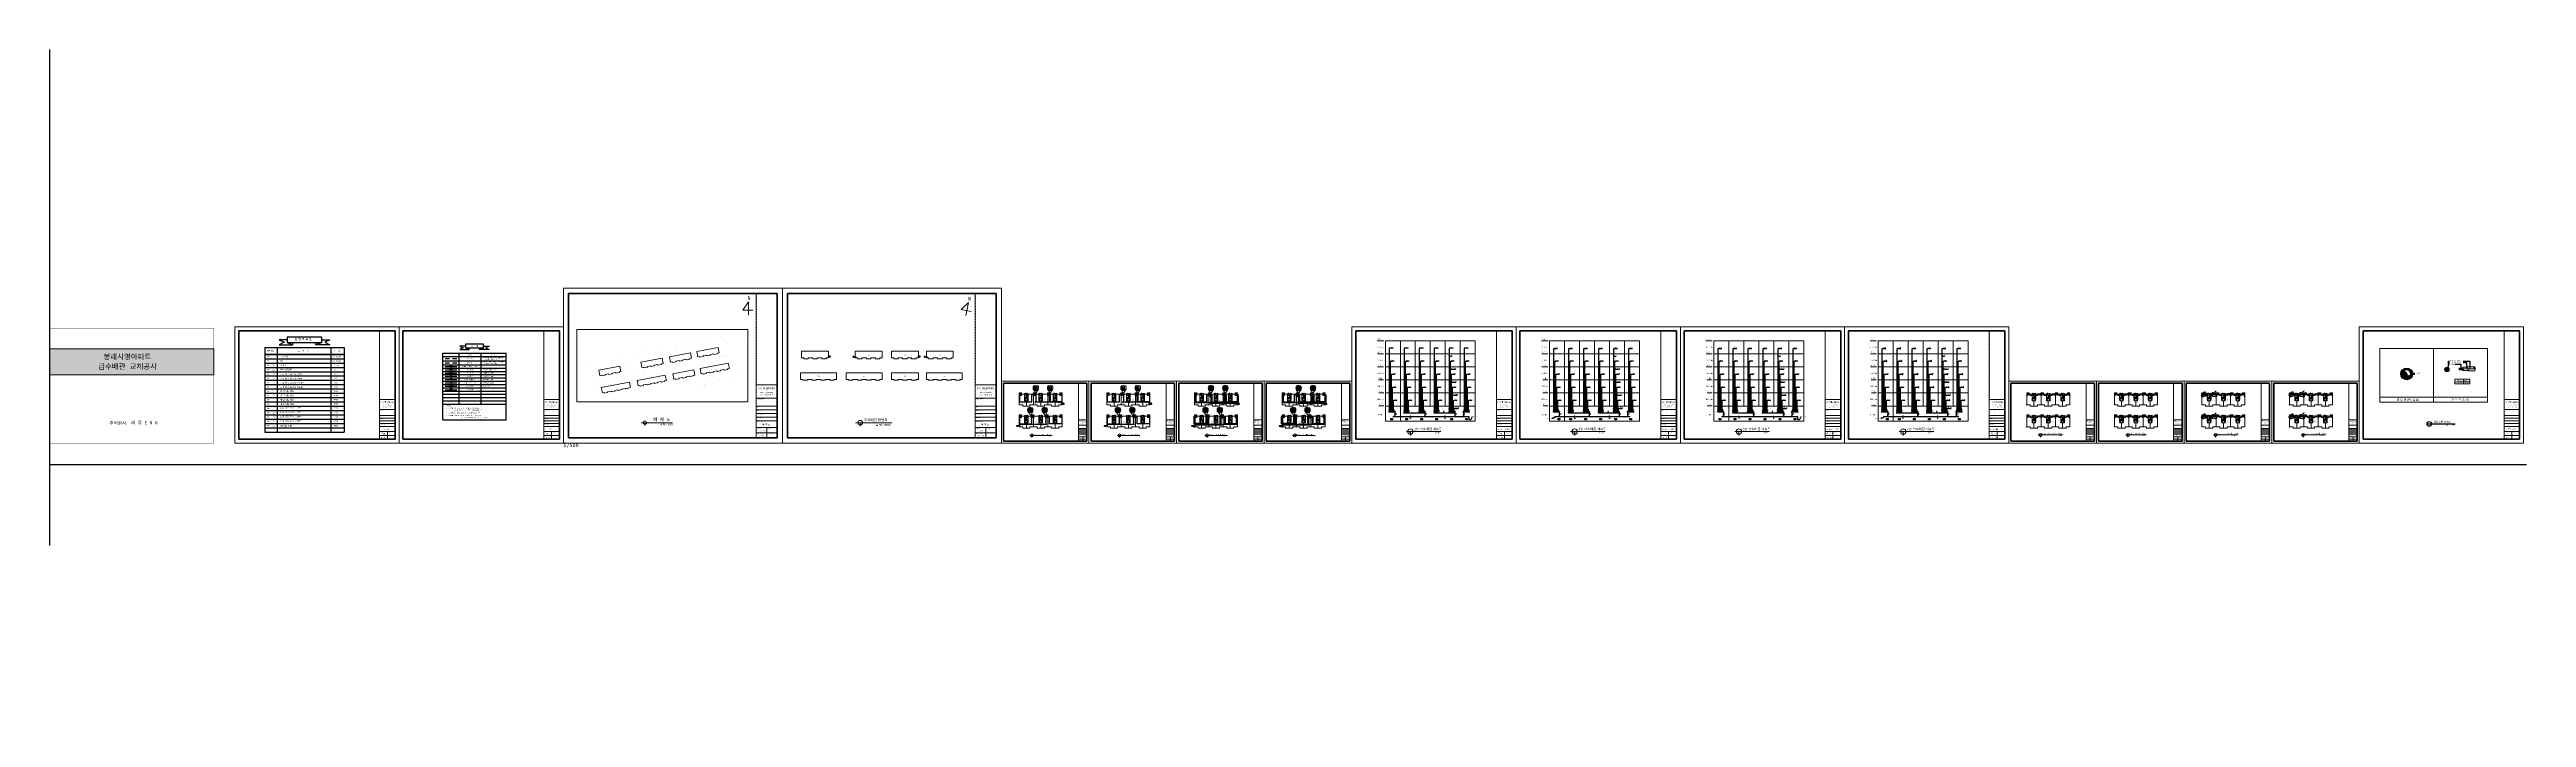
# Model space of a CAD drawing. Header units: millimetres. Extents: x 77978 to 1977917, y -128530 to 383426.
import ezdxf
from ezdxf import colors
from ezdxf.entities.mleader import LeaderData, LeaderLine
from ezdxf.enums import TextEntityAlignment as Align
from ezdxf.math import Vec2, Vec3

# ---------------------------------------------------------------- set-up
doc = ezdxf.new("R2010")
doc.units = ezdxf.units.MM
doc.header["$LTSCALE"] = 20
doc.linetypes.add('PASUN1', pattern=[2, 1, -1])
doc.layers.get('0').update_dxf_attribs({"lineweight": 0})
for name, color, linetype, lineweight in [('2', 2, 'Continuous', 0), ('PIPE(급수)', 3, 'Continuous', 30), ('WID', 6, 'Continuous', 0), ('건축선', 7, 'Continuous', 0), ('급수', 3, 'Continuous', 30), ('단열', 7, 'BATTING', 0), ('장비', 5, 'Continuous', 20), ('치수선', 1, 'Continuous', 0), ('해칭선', 5, 'Continuous', 0)]:
    doc.layers.add(name, color=color, linetype=linetype, lineweight=lineweight)
for name, color, linetype in [('PIPE', 3, 'Continuous'), ('TEXT', 2, 'Continuous'), ('TXT', 2, 'Continuous'), ('가데', 2, 'Continuous'), ('급수부품', 2, 'Continuous')]:
    doc.layers.add(name, color=color, linetype=linetype)
doc.styles.add('Arial', font='arial.ttf')
doc.styles.add('GHD', font='gulim.ttc')
doc.styles.add('GHS', font='')
doc.styles.add('HY울릉도M', font='gulim.ttc')
doc.styles.get("Standard").update_dxf_attribs({"font": 'arial.ttf'})
doc.styles.add('TEXT', font='arial.ttf')
doc.styles.add('굴림', font='')
doc.styles.add('굴림1', font='', dxfattribs={"height": 1})
doc.styles.add('굴림100', font='gulim.ttc', dxfattribs={"height": 100})
doc.styles.add('굴림1000', font='', dxfattribs={"height": 1000})
doc.styles.add('굴림1500', font='gulim.ttc', dxfattribs={"height": 1500})
doc.styles.add('굴림2', font='gulim.ttc', dxfattribs={"height": 2})
doc.styles.add('굴림250', font='', dxfattribs={"height": 250})
doc.styles.add('굴림300', font='', dxfattribs={"height": 300})
doc.styles.add('굴림500', font='', dxfattribs={"height": 500})
doc.styles.add('굴림700', font='gulim.ttc', dxfattribs={"height": 700})
doc.styles.add('굴림800', font='', dxfattribs={"height": 800})
doc.styles.add('굴림체', font='')
doc.styles.add('수도공사', font='malgun.ttf', dxfattribs={"height": 300})
doc.styles.get('GHS').set_extended_font_data('Dotum')
doc.styles.get('굴림').set_extended_font_data('Dotum')
doc.styles.get('굴림1').set_extended_font_data('GulimChe')
doc.styles.get('굴림1000').set_extended_font_data('GulimChe')
doc.styles.get('굴림250').set_extended_font_data('GulimChe')
doc.styles.get('굴림300').set_extended_font_data('GulimChe')
doc.styles.get('굴림500').set_extended_font_data('GulimChe')
doc.styles.get('굴림800').set_extended_font_data('GulimChe')
doc.styles.get('굴림체').set_extended_font_data('GulimChe')
doc.linetypes.add('BATTING', pattern='A,0.00254,-2.54,[134,ltypeshp.shx,S=2.54,R=0,X=-2.54,Y=0],-5.08,[134,ltypeshp.shx,S=2.54,R=180,X=2.54,Y=0],-2.54', length=10.16254)
doc.dimstyles.new('태림-100', dxfattribs={"dimscale": 100, "dimtxt": 2.5, "dimasz": 1, "dimexe": 1.25, "dimexo": 0.625, "dimgap": 0.5, "dimtad": 1, "dimdec": 0, "dimzin": 1, "dimdsep": 46, "dimtxsty": 'Standard', "dimblk": 'ARCHTICK', "dimcen": 2.5, "dimclrt": 2, "dimadec": 0, "dimazin": 0, "dimtfac": 1, "dimtdec": 0, "dimtix": 1, "dimtmove": 0, "dimatfit": 3, "dimfxl": 1, "dimarcsym": 0})

# ---------------------------------------------------------------- blocks, each defined once
blk = doc.blocks.new('G$C5DB034A1')
for p, q in [((0, 3796), (-2636, 0)), ((-2636, 0), (2004, 0)), ((0, 3796), (0, -2267))]:
    blk.add_line(p, q)
at = {"insert": (-499, 6478), "char_height": 1714, "width": 2905.58, "attachment_point": 1, "style": '굴림250'}
blk.add_mtext('N', dxfattribs=at)
blk = doc.blocks.new('상수도 도각-다중')
at = {"lineweight": 100}
for p, q in [((123000, 86100), (3000, 86100)), ((3000, 86100), (3000, 3000)), ((123000, 3000), (123000, 86100)), ((3000, 3000), (123000, 3000))]:
    blk.add_line(p, q, dxfattribs=at)
for p, q in [((111000, 84600), (111300, 84600)), ((111000, 83100), (111300, 83100)), ((111000, 81600), (111300, 81600)), ((111000, 80100), (111300, 80100)), ((111000, 78600), (111300, 78600)), ((111000, 77100), (111300, 77100)), ((111000, 75600), (111300, 75600)), ((111000, 74100), (111300, 74100)), ((111000, 72600), (111300, 72600)), ((111000, 71100), (111300, 71100)), ((111000, 69600), (111300, 69600)), ((111000, 68100), (111300, 68100)), ((111000, 66600), (111300, 66600)), ((111000, 65100), (111300, 65100)), ((111000, 63600), (111300, 63600)), ((111000, 62100), (111300, 62100)), ((111000, 60600), (111300, 60600)), ((111000, 59100), (111300, 59100)), ((111000, 57600), (111300, 57600)), ((111000, 56100), (111300, 56100)), ((111000, 54600), (111300, 54600)), ((111000, 53100), (111300, 53100)), ((111000, 51600), (111300, 51600)), ((111000, 50100), (111300, 50100)), ((111000, 48600), (111300, 48600)), ((111000, 47100), (111300, 47100)), ((111000, 45600), (111300, 45600)), ((111000, 44100), (111300, 44100)), ((111000, 42600), (111300, 42600)), ((111000, 41100), (111300, 41100)), ((111000, 39600), (111300, 39600)), ((111000, 38100), (111300, 38100)), ((111000, 36600), (111300, 36600)), ((111000, 35100), (111300, 35100)), ((111000, 33600), (123000, 33600)), ((117000, 9000), (117000, 3000))]:
    blk.add_line(p, q)
at = {"lineweight": 9}
for p, q in [((111000, 25800), (123000, 25800)), ((111000, 21300), (123000, 21300)), ((111000, 19200), (123000, 19200)), ((111000, 17100), (123000, 17100)), ((111000, 15000), (123000, 15000)), ((111000, 12900), (123000, 12900)), ((111000, 9000), (123000, 9000)), ((111000, 6000), (123000, 6000))]:
    blk.add_line(p, q, dxfattribs=at)
for points in [[(0, 0), (126000, 0), (126000, 89100), (0, 89100)], [(111000, 86100), (111300, 86100)]]:
    blk.add_lwpolyline(points, close=True)
blk.add_lwpolyline([(111000, 3000), (111000, 33600), (111000, 86100)])
at = {"attachment_point": 1}
for s, width, gutter_width, insert, char_height, style in [('(주) 해강ENG', 10184.59, 5000, (111815, 32076), 1200, '굴림2'), ('TEL : 051)501-9991', 8798.85, 5000, (113201, 29520), 600, '굴림2'), ('설계명 PROJECT TITLE', 4641.75, 2500, (111358, 25522), 300, '굴림1'), ('계획 DESIGNED BY', 4641.75, 2500, (111358, 21022), 300, '굴림1'), ('설계 DRAWN BY', 4641.75, 2500, (111358, 18922), 300, '굴림1'), ('승인 APPROVED BY', 4641.75, 2500, (111358, 14722), 300, '굴림1'), ('심사 CHECKED BY', 4641.75, 2500, (111358, 16822), 300, '굴림1'), ('FAX : 051)502-9992', 8798.94, 5000, (113201, 28098), 600, '굴림2'), ('도면명 DRAWING TITLE', 4641.75, 2500, (111358, 12622), 300, '굴림1'), ('축척 SCALE', 3385.63, 2500, (111358, 8722), 300, '굴림1'), ('도면번호 DRAWING NO', 4125.03, 2500, (111358, 5722), 300, '굴림1'), ('일자 DATE', 3016.89, 2500, (117358, 8722), 300, '굴림1'), ('일련번호  SHEET NO', 3753.35, 2500, (117358, 5722), 300, '굴림1')]:
    blk.add_mtext_dynamic_manual_height_columns(s, width=width, gutter_width=gutter_width, heights=[0], dxfattribs=dict(at, insert=insert, char_height=char_height, style=style))
blk = doc.blocks.new('봉래시영1.3.5.7동')
for p, q in [((0, 0), (33000, 0)), ((0, -8300), (0, 0)), ((33000, 0), (33000, -8300)), ((2750, -8300), (0, -8300)), ((2750, -9300), (2750, -8300)), ((8250, -9300), (2750, -9300)), ((13750, -8300), (8250, -8300)), ((8250, -8300), (8250, -9300)), ((13750, -9300), (13750, -8300)), ((19250, -9300), (13750, -9300)), ((24750, -8300), (19250, -8300)), ((19250, -8300), (19250, -9300)), ((24750, -9300), (24750, -8300)), ((30250, -9300), (24750, -9300)), ((33000, -8300), (30250, -8300)), ((30250, -8300), (30250, -9300))]:
    blk.add_line(p, q)
blk = doc.blocks.new('봉래시영2.4.8동')
for p, q in [((0, 0), (44000, 0)), ((0, -8300), (0, 0)), ((44000, 0), (44000, -8300)), ((2750, -8300), (0, -8300)), ((2750, -9300), (2750, -8300)), ((8250, -9300), (2750, -9300)), ((13750, -8300), (8250, -8300)), ((8250, -8300), (8250, -9300)), ((13750, -9300), (13750, -8300)), ((19250, -9300), (13750, -9300)), ((24750, -8300), (19250, -8300)), ((19250, -8300), (19250, -9300)), ((24750, -9300), (24750, -8300)), ((30250, -9300), (24750, -9300)), ((35750, -8300), (30250, -8300)), ((30250, -8300), (30250, -9300)), ((35750, -9300), (35750, -8300)), ((41250, -9300), (35750, -9300)), ((44000, -8300), (41250, -8300)), ((41250, -8300), (41250, -9300))]:
    blk.add_line(p, q)
blk = doc.blocks.new('A$C701459fe')
at = {"layer": '급수부품'}
for p, q in [((0, -283), (0, 284)), ((0, 233), (460, -232)), ((460, 233), (0, -232)), ((460, -283), (460, 284))]:
    blk.add_line(p, q, dxfattribs=at)
blk = doc.blocks.new('A$C8178ee6f')
at = {"layer": '급수부품'}
for p, q in [((0, 0), (0, -293)), ((0, 0), (293, 0)), ((293, 146), (293, -146)), ((-146, -293), (146, -293))]:
    blk.add_line(p, q, dxfattribs=at)
blk = doc.blocks.new('A$C6c9ffb24')
at = {"layer": '급수부품'}
for p, q in [((0, 226.59), (-156, 226.59)), ((0, -226.59), (-156, -226.59))]:
    blk.add_line(p, q, dxfattribs=at)
at = {"layer": '급수부품', "linetype": 'Continuous'}
blk.add_line((0, -226.59), (0, 226.59), dxfattribs=at)
blk = doc.blocks.new('A$C7031d5a0')
at = {"layer": '급수부품'}
for p, q in [((-292, -146), (-293, 146)), ((292, 0), (-292, 0)), ((-146, 292), (146, 293)), ((0, 0), (0, 292)), ((293, -146), (292, 146))]:
    blk.add_line(p, q, dxfattribs=at)
blk = doc.blocks.new('A$C510d21a0')
at = {"layer": '급수부품', "color": 2, "linetype": 'ByBlock'}
for p, q in [((284, 1160), (-284, 1160)), ((284, 0), (-284, 0)), ((0, 1160), (0, 993)), ((0, 0), (0, 236))]:
    blk.add_line(p, q, dxfattribs=at)
blk.add_circle((0, 615), 378, dxfattribs=at)
at = {"layer": '급수부품', "linetype": 'ByBlock', "insert": (-211, 392), "char_height": 429, "attachment_point": 1, "rotation": 90, "style": '수도공사'}
blk.add_mtext_dynamic_manual_height_columns('M', width=174.7, gutter_width=841, heights=[0], dxfattribs=at)
blk = doc.blocks.new('G$C5648E7D3')
at = {"layer": '급수부품'}
for p, q in [((-284, 465), (284, 465)), ((-284, 0), (284, 0)), ((-233, 0), (233, 465)), ((-233, 465), (233, 0))]:
    blk.add_line(p, q, dxfattribs=at)
blk = doc.blocks.new('MV103')
at = {"color": 2}
for p, q in [((-0.5, 0.6), (0.5, 0.6)), ((-0.5, -0.5), (-0.5, 0.5)), ((-0.5, 0.5), (0.5, -0.5)), ((0.5, 0.6), (0, 0.7)), ((0.5, -0.5), (0.5, 0.5))]:
    blk.add_line(p, q, dxfattribs=at)
blk = doc.blocks.new('MV114')
at = {"color": 2}
for p, q in [((-0.8, -0.5), (-0.8, 0.5)), ((-0.8, 0), (0.8, 0)), ((-0.4, 0), (0.1, -0.6)), ((0.8, -0.5), (0.8, 0.5)), ((0.3, -0.3), (-0.1, -0.8))]:
    blk.add_line(p, q, dxfattribs=at)
blk = doc.blocks.new('MV111')
at = {"color": 2}
for p, q in [((0.5, 0.5), (-0.5, -0.5)), ((-0.5, 0.5), (0.5, -0.5)), ((-0.5, -0.5), (-0.5, 0.5)), ((0.5, 0.5), (-0.5, -0.5)), ((-0.5, 0.5), (0.5, -0.5)), ((-0.5, -0.5), (-0.5, 0.5)), ((0, 1.25), (0.5, 0.75)), ((0, 0), (0, 1.25)), ((0.5, 0.75), (0, 0.25)), ((0.5, -0.5), (0.5, 0.5)), ((0.5, -0.5), (0.5, 0.5))]:
    blk.add_line(p, q, dxfattribs=at)
blk = doc.blocks.new('A$C427F0CF3')
at = {"layer": '2'}
for p, q in [((6796, -3792), (7496, -3792)), ((7328, -4083), (7160, -3792)), ((7605, -344), (7166, -1324)), ((7605, -3603), (7175, -4349)), ((7605, -6702), (7200, -7403)), ((7427, -344), (7801, -344)), ((7502, -3461), (7711, -3461)), ((7508, -6568), (7705, -6568)), ((7605, -1039), (7605, -129)), ((7605, -344), (8045, -1324)), ((7605, -4082), (7605, -3259)), ((7605, -3603), (8035, -4349)), ((7605, -7153), (7605, -6378)), ((7605, -6702), (8010, -7403)), ((7714, -3792), (8417, -3792)), ((7882, -4083), (8050, -3792)), ((7911, -7232), (8162, -6981)), ((8230, -7048), (7960, -7317)), ((8020, -6897), (8146, -6771)), ((8345, -7163), (8049, -6867)), ((8116, -6800), (8412, -7096)), ((8315, -7192), (8441, -7066))]:
    blk.add_line(p, q, dxfattribs=at)
for centre, radius in [((7605, -1521), 482), ((7605, -4563), 481), ((7605, -7605), 453), ((7605, -4563), 324), ((7605, -7605), 305), ((7605, -1521), 285)]:
    blk.add_circle(centre, radius, dxfattribs=at)
blk = doc.blocks.new('G$C34523BE7')
at = {"color": 0, "const_width": 237}
blk.add_lwpolyline([(0, 0), (0, 88232), (126000, 88232), (126000, 0)], close=True, dxfattribs=at)
blk = doc.blocks.new('*X28')
at = {"color": 0}
for p, q in [((82, 359), (82, 359)), ((82, 358), (82, 358)), ((82, 357), (83, 357)), ((82, 356), (85, 356)), ((83, 355), (99, 355)), ((84, 354), (98, 354)), ((85, 353), (97, 353)), ((86, 352), (96, 352)), ((88, 356), (99, 356)), ((88, 351), (94, 351)), ((89, 357), (99, 357)), ((90, 359), (100, 359)), ((90, 358), (100, 358)), ((91, 361), (99, 361)), ((91, 360), (100, 360)), ((93, 362), (98, 362))]:
    blk.add_line(p, q, dxfattribs=at)
blk = doc.blocks.new('_ArchTick')
at = {"color": 0, "linetype": 'ByBlock', "const_width": 0.15}
blk.add_lwpolyline([(-0.5, -0.5), (0.5, 0.5)], dxfattribs=at)
blk = doc.blocks.new('*D5044')
at = {"layer": 'Defpoints', "color": 0}
for p in [(1729655, 119209), (1731595, 119567), (1731595, 119208)]:
    blk.add_point(p, dxfattribs=at)
at = {"layer": '치수선', "color": 0, "lineweight": -2}
for p, q in [((1729655, 119272), (1729655, 119692)), ((1729655, 119567), (1731595, 119567)), ((1731595, 119271), (1731595, 119692))]:
    blk.add_line(p, q, dxfattribs=at)
at = {"layer": '치수선', "color": 0, "linetype": 'ByBlock', "lineweight": -2, "xscale": 100, "yscale": 100, "zscale": 100, "rotation": 180}
blk.add_blockref('_ArchTick', (1729655, 119567), dxfattribs=at)
at = {"layer": '치수선', "color": 0, "linetype": 'ByBlock', "lineweight": -2, "xscale": 100, "yscale": 100, "zscale": 100}
blk.add_blockref('_ArchTick', (1731595, 119567), dxfattribs=at)
at = {"layer": '치수선', "color": 2, "insert": (1730625, 119745), "char_height": 250, "attachment_point": 5}
blk.add_mtext('1940', dxfattribs=at)
blk = doc.blocks.new('*D5045')
at = {"layer": 'Defpoints', "color": 0}
for p in [(1731595, 119209), (1731595, 118469), (1732149, 118469)]:
    blk.add_point(p, dxfattribs=at)
at = {"layer": '치수선', "color": 0, "lineweight": -2}
for p, q in [((1731658, 119209), (1732274, 119209)), ((1731658, 118469), (1732274, 118469)), ((1732149, 119209), (1732149, 118469))]:
    blk.add_line(p, q, dxfattribs=at)
at = {"layer": '치수선', "color": 0, "linetype": 'ByBlock', "lineweight": -2, "xscale": 100, "yscale": 100, "zscale": 100}
for p, rotation in [((1732149, 119209), 90), ((1732149, 118469), 270)]:
    blk.add_blockref('_ArchTick', p, dxfattribs=dict(at, rotation=rotation))
at = {"layer": '치수선', "color": 2, "insert": (1731972, 118839), "char_height": 250, "attachment_point": 5, "rotation": 90}
blk.add_mtext('740', dxfattribs=at)
blk = doc.blocks.new('*D5046')
at = {"layer": 'Defpoints', "color": 0}
for p in [(1729655, 118487), (1730006, 119209), (1730169, 118487)]:
    blk.add_point(p, dxfattribs=at)
at = {"layer": '치수선', "color": 0, "lineweight": -2}
for p, q in [((1729718, 118487), (1730294, 118487)), ((1730068, 119209), (1730294, 119209)), ((1730169, 119209), (1730169, 118487))]:
    blk.add_line(p, q, dxfattribs=at)
at = {"layer": '치수선', "color": 0, "linetype": 'ByBlock', "lineweight": -2, "xscale": 100, "yscale": 100, "zscale": 100}
for p, rotation in [((1730169, 119209), 90), ((1730169, 118487), 270)]:
    blk.add_blockref('_ArchTick', p, dxfattribs=dict(at, rotation=rotation))
at = {"layer": '치수선', "color": 2, "insert": (1729992, 118848), "char_height": 250, "attachment_point": 5, "rotation": 90}
blk.add_mtext('723', dxfattribs=at)
blk = doc.blocks.new('*D5047')
at = {"layer": 'Defpoints', "color": 0}
for p in [(1729295, 118419), (1729655, 118487), (1729655, 117727)]:
    blk.add_point(p, dxfattribs=at)
at = {"layer": '치수선', "color": 0, "lineweight": -2}
for p, q in [((1729295, 117727), (1729195, 117727)), ((1729295, 118357), (1729295, 117602)), ((1729295, 117727), (1729655, 117727)), ((1729655, 118424), (1729655, 117602)), ((1729655, 117727), (1729755, 117727))]:
    blk.add_line(p, q, dxfattribs=at)
at = {"layer": '치수선', "color": 0, "linetype": 'ByBlock', "lineweight": -2, "xscale": 100, "yscale": 100, "zscale": 100}
blk.add_blockref('_ArchTick', (1729295, 117727), dxfattribs=at)
at = {"layer": '치수선', "color": 0, "linetype": 'ByBlock', "lineweight": -2, "xscale": 100, "yscale": 100, "zscale": 100, "rotation": 180}
blk.add_blockref('_ArchTick', (1729655, 117727), dxfattribs=at)
at = {"layer": '치수선', "color": 2, "insert": (1729475, 117904), "char_height": 250, "attachment_point": 5}
blk.add_mtext('360', dxfattribs=at)
blk = doc.blocks.new('*D5048')
at = {"layer": 'Defpoints', "color": 0}
for p in [(1737395, 119209), (1739635, 119659), (1739635, 119209)]:
    blk.add_point(p, dxfattribs=at)
at = {"layer": '치수선', "color": 0, "lineweight": -2}
for p, q in [((1737395, 119272), (1737395, 119784)), ((1737395, 119659), (1739635, 119659)), ((1739635, 119272), (1739635, 119784))]:
    blk.add_line(p, q, dxfattribs=at)
at = {"layer": '치수선', "color": 0, "linetype": 'ByBlock', "lineweight": -2, "xscale": 100, "yscale": 100, "zscale": 100, "rotation": 180}
blk.add_blockref('_ArchTick', (1737395, 119659), dxfattribs=at)
at = {"layer": '치수선', "color": 0, "linetype": 'ByBlock', "lineweight": -2, "xscale": 100, "yscale": 100, "zscale": 100}
blk.add_blockref('_ArchTick', (1739635, 119659), dxfattribs=at)
at = {"layer": '치수선', "color": 2, "insert": (1738515, 119837), "char_height": 250, "attachment_point": 5}
blk.add_mtext('1940', dxfattribs=at)
blk = doc.blocks.new('*D5049')
at = {"layer": 'Defpoints', "color": 0}
for p in [(1737035, 118469), (1737395, 119209), (1737395, 118469)]:
    blk.add_point(p, dxfattribs=at)
at = {"layer": '치수선', "color": 0, "lineweight": -2}
for p, q in [((1737332, 119209), (1736910, 119209)), ((1737332, 118469), (1736910, 118469)), ((1737035, 119209), (1737035, 118469))]:
    blk.add_line(p, q, dxfattribs=at)
at = {"layer": '치수선', "color": 0, "linetype": 'ByBlock', "lineweight": -2, "xscale": 100, "yscale": 100, "zscale": 100}
for p, rotation in [((1737035, 119209), 90), ((1737035, 118469), 270)]:
    blk.add_blockref('_ArchTick', p, dxfattribs=dict(at, rotation=rotation))
at = {"layer": '치수선', "color": 2, "insert": (1736857, 118839), "char_height": 250, "attachment_point": 5, "rotation": 90}
blk.add_mtext('740', dxfattribs=at)
blk = doc.blocks.new('*D5050')
at = {"layer": 'Defpoints', "color": 0}
for p in [(1739439, 118487), (1739635, 119209), (1739635, 118487)]:
    blk.add_point(p, dxfattribs=at)
at = {"layer": '치수선', "color": 0, "lineweight": -2}
for p, q in [((1739573, 119209), (1739314, 119209)), ((1739573, 118487), (1739314, 118487)), ((1739439, 119209), (1739439, 118487))]:
    blk.add_line(p, q, dxfattribs=at)
at = {"layer": '치수선', "color": 0, "linetype": 'ByBlock', "lineweight": -2, "xscale": 100, "yscale": 100, "zscale": 100}
for p, rotation in [((1739439, 119209), 90), ((1739439, 118487), 270)]:
    blk.add_blockref('_ArchTick', p, dxfattribs=dict(at, rotation=rotation))
at = {"layer": '치수선', "color": 2, "insert": (1739262, 118848), "char_height": 250, "attachment_point": 5, "rotation": 90}
blk.add_mtext('723', dxfattribs=at)
blk = doc.blocks.new('*D5051')
at = {"layer": 'Defpoints', "color": 0}
for p in [(1739635, 118484), (1739995, 118369), (1739995, 117825)]:
    blk.add_point(p, dxfattribs=at)
at = {"layer": '치수선', "color": 0, "lineweight": -2}
for p, q in [((1739635, 117825), (1739535, 117825)), ((1739635, 118421), (1739635, 117700)), ((1739635, 117825), (1739995, 117825)), ((1739995, 118307), (1739995, 117700)), ((1739995, 117825), (1740095, 117825))]:
    blk.add_line(p, q, dxfattribs=at)
at = {"layer": '치수선', "color": 0, "linetype": 'ByBlock', "lineweight": -2, "xscale": 100, "yscale": 100, "zscale": 100}
blk.add_blockref('_ArchTick', (1739635, 117825), dxfattribs=at)
at = {"layer": '치수선', "color": 0, "linetype": 'ByBlock', "lineweight": -2, "xscale": 100, "yscale": 100, "zscale": 100, "rotation": 180}
blk.add_blockref('_ArchTick', (1739995, 117825), dxfattribs=at)
at = {"layer": '치수선', "color": 2, "insert": (1739815, 118003), "char_height": 250, "attachment_point": 5}
blk.add_mtext('360', dxfattribs=at)
blk = doc.blocks.new('*D5053')
at = {"layer": 'Defpoints', "color": 0}
for p in [(1759395, 119567), (1759395, 119208), (1761335, 119209)]:
    blk.add_point(p, dxfattribs=at)
at = {"layer": '치수선', "color": 0, "lineweight": -2}
for p, q in [((1759395, 119271), (1759395, 119692)), ((1761335, 119567), (1759395, 119567)), ((1761335, 119272), (1761335, 119692))]:
    blk.add_line(p, q, dxfattribs=at)
at = {"layer": '치수선', "color": 0, "linetype": 'ByBlock', "lineweight": -2, "xscale": 100, "yscale": 100, "zscale": 100, "rotation": 180}
blk.add_blockref('_ArchTick', (1759395, 119567), dxfattribs=at)
at = {"layer": '치수선', "color": 0, "linetype": 'ByBlock', "lineweight": -2, "xscale": 100, "yscale": 100, "zscale": 100}
blk.add_blockref('_ArchTick', (1761335, 119567), dxfattribs=at)
at = {"layer": '치수선', "color": 2, "insert": (1760365, 119744), "char_height": 250, "attachment_point": 5}
blk.add_mtext('1940', dxfattribs=at)
blk = doc.blocks.new('*D5054')
at = {"layer": 'Defpoints', "color": 0}
for p in [(1761208, 118487), (1761335, 119209), (1761335, 118487)]:
    blk.add_point(p, dxfattribs=at)
at = {"layer": '치수선', "color": 0, "lineweight": -2}
for p, q in [((1761273, 119209), (1761083, 119209)), ((1761273, 118487), (1761083, 118487)), ((1761208, 119209), (1761208, 118487))]:
    blk.add_line(p, q, dxfattribs=at)
at = {"layer": '치수선', "color": 0, "linetype": 'ByBlock', "lineweight": -2, "xscale": 100, "yscale": 100, "zscale": 100}
for p, rotation in [((1761208, 119209), 90), ((1761208, 118487), 270)]:
    blk.add_blockref('_ArchTick', p, dxfattribs=dict(at, rotation=rotation))
at = {"layer": '치수선', "color": 2, "insert": (1761030, 118848), "char_height": 250, "attachment_point": 5, "rotation": 90}
blk.add_mtext('723', dxfattribs=at)
blk = doc.blocks.new('*D5055')
at = {"layer": 'Defpoints', "color": 0}
for p in [(1761335, 118487), (1761695, 118369), (1761695, 117846)]:
    blk.add_point(p, dxfattribs=at)
at = {"layer": '치수선', "color": 0, "lineweight": -2}
for p, q in [((1761335, 117846), (1761235, 117846)), ((1761335, 118424), (1761335, 117721)), ((1761335, 117846), (1761695, 117846)), ((1761695, 118307), (1761695, 117721)), ((1761695, 117846), (1761795, 117846))]:
    blk.add_line(p, q, dxfattribs=at)
at = {"layer": '치수선', "color": 0, "linetype": 'ByBlock', "lineweight": -2, "xscale": 100, "yscale": 100, "zscale": 100}
blk.add_blockref('_ArchTick', (1761335, 117846), dxfattribs=at)
at = {"layer": '치수선', "color": 0, "linetype": 'ByBlock', "lineweight": -2, "xscale": 100, "yscale": 100, "zscale": 100, "rotation": 180}
blk.add_blockref('_ArchTick', (1761695, 117846), dxfattribs=at)
at = {"layer": '치수선', "color": 2, "insert": (1761515, 118023), "char_height": 250, "attachment_point": 5}
blk.add_mtext('360', dxfattribs=at)
blk = doc.blocks.new('*D5056')
at = {"layer": 'Defpoints', "color": 0}
for p in [(1759062, 118469), (1759395, 119209), (1759395, 118469)]:
    blk.add_point(p, dxfattribs=at)
at = {"layer": '치수선', "color": 0, "lineweight": -2}
for p, q in [((1759332, 119209), (1758937, 119209)), ((1759333, 118469), (1758937, 118469)), ((1759062, 119209), (1759062, 118469))]:
    blk.add_line(p, q, dxfattribs=at)
at = {"layer": '치수선', "color": 0, "linetype": 'ByBlock', "lineweight": -2, "xscale": 100, "yscale": 100, "zscale": 100}
for p, rotation in [((1759062, 119209), 90), ((1759062, 118469), 270)]:
    blk.add_blockref('_ArchTick', p, dxfattribs=dict(at, rotation=rotation))
at = {"layer": '치수선', "color": 2, "insert": (1758885, 118839), "char_height": 250, "attachment_point": 5, "rotation": 90}
blk.add_mtext('740', dxfattribs=at)
blk = doc.blocks.new('*D5057')
at = {"layer": 'Defpoints', "color": 0}
for p in [(1748395, 119208), (1750635, 119658), (1750635, 119208)]:
    blk.add_point(p, dxfattribs=at)
at = {"layer": '치수선', "color": 0, "lineweight": -2}
for p, q in [((1748395, 119271), (1748395, 119783)), ((1748395, 119658), (1750635, 119658)), ((1750635, 119271), (1750635, 119783))]:
    blk.add_line(p, q, dxfattribs=at)
at = {"layer": '치수선', "color": 0, "linetype": 'ByBlock', "lineweight": -2, "xscale": 100, "yscale": 100, "zscale": 100, "rotation": 180}
blk.add_blockref('_ArchTick', (1748395, 119658), dxfattribs=at)
at = {"layer": '치수선', "color": 0, "linetype": 'ByBlock', "lineweight": -2, "xscale": 100, "yscale": 100, "zscale": 100}
blk.add_blockref('_ArchTick', (1750635, 119658), dxfattribs=at)
at = {"layer": '치수선', "color": 2, "insert": (1749515, 119836), "char_height": 250, "attachment_point": 5}
blk.add_mtext('1940', dxfattribs=at)
blk = doc.blocks.new('*D5058')
at = {"layer": 'Defpoints', "color": 0}
for p in [(1748035, 118468), (1748395, 119208), (1748395, 118468)]:
    blk.add_point(p, dxfattribs=at)
at = {"layer": '치수선', "color": 0, "lineweight": -2}
for p, q in [((1748332, 119208), (1747910, 119208)), ((1748332, 118468), (1747910, 118468)), ((1748035, 119208), (1748035, 118468))]:
    blk.add_line(p, q, dxfattribs=at)
at = {"layer": '치수선', "color": 0, "linetype": 'ByBlock', "lineweight": -2, "xscale": 100, "yscale": 100, "zscale": 100}
for p, rotation in [((1748035, 119208), 90), ((1748035, 118468), 270)]:
    blk.add_blockref('_ArchTick', p, dxfattribs=dict(at, rotation=rotation))
at = {"layer": '치수선', "color": 2, "insert": (1747857, 118838), "char_height": 250, "attachment_point": 5, "rotation": 90}
blk.add_mtext('740', dxfattribs=at)
blk = doc.blocks.new('*D5059')
at = {"layer": 'Defpoints', "color": 0}
for p in [(1750439, 118486), (1750635, 119208), (1750635, 118486)]:
    blk.add_point(p, dxfattribs=at)
at = {"layer": '치수선', "color": 0, "lineweight": -2}
for p, q in [((1750573, 119208), (1750314, 119208)), ((1750573, 118486), (1750314, 118486)), ((1750439, 119208), (1750439, 118486))]:
    blk.add_line(p, q, dxfattribs=at)
at = {"layer": '치수선', "color": 0, "linetype": 'ByBlock', "lineweight": -2, "xscale": 100, "yscale": 100, "zscale": 100}
for p, rotation in [((1750439, 119208), 90), ((1750439, 118486), 270)]:
    blk.add_blockref('_ArchTick', p, dxfattribs=dict(at, rotation=rotation))
at = {"layer": '치수선', "color": 2, "insert": (1750262, 118847), "char_height": 250, "attachment_point": 5, "rotation": 90}
blk.add_mtext('723', dxfattribs=at)
blk = doc.blocks.new('*D5060')
at = {"layer": 'Defpoints', "color": 0}
for p in [(1750635, 118483), (1750995, 118368), (1750995, 117824)]:
    blk.add_point(p, dxfattribs=at)
at = {"layer": '치수선', "color": 0, "lineweight": -2}
for p, q in [((1750635, 117824), (1750535, 117824)), ((1750635, 118420), (1750635, 117699)), ((1750635, 117824), (1750995, 117824)), ((1750995, 118306), (1750995, 117699)), ((1750995, 117824), (1751095, 117824))]:
    blk.add_line(p, q, dxfattribs=at)
at = {"layer": '치수선', "color": 0, "linetype": 'ByBlock', "lineweight": -2, "xscale": 100, "yscale": 100, "zscale": 100}
blk.add_blockref('_ArchTick', (1750635, 117824), dxfattribs=at)
at = {"layer": '치수선', "color": 0, "linetype": 'ByBlock', "lineweight": -2, "xscale": 100, "yscale": 100, "zscale": 100, "rotation": 180}
blk.add_blockref('_ArchTick', (1750995, 117824), dxfattribs=at)
at = {"layer": '치수선', "color": 2, "insert": (1750815, 118002), "char_height": 250, "attachment_point": 5}
blk.add_mtext('360', dxfattribs=at)
blk = doc.blocks.new('*D5061')
at = {"layer": 'Defpoints', "color": 0}
for p in [(1729655, 102359), (1731595, 102717), (1731595, 102358)]:
    blk.add_point(p, dxfattribs=at)
at = {"layer": '치수선', "color": 0, "lineweight": -2}
for p, q in [((1729655, 102422), (1729655, 102842)), ((1729655, 102717), (1731595, 102717)), ((1731595, 102421), (1731595, 102842))]:
    blk.add_line(p, q, dxfattribs=at)
at = {"layer": '치수선', "color": 0, "linetype": 'ByBlock', "lineweight": -2, "xscale": 100, "yscale": 100, "zscale": 100, "rotation": 180}
blk.add_blockref('_ArchTick', (1729655, 102717), dxfattribs=at)
at = {"layer": '치수선', "color": 0, "linetype": 'ByBlock', "lineweight": -2, "xscale": 100, "yscale": 100, "zscale": 100}
blk.add_blockref('_ArchTick', (1731595, 102717), dxfattribs=at)
at = {"layer": '치수선', "color": 2, "insert": (1730625, 102895), "char_height": 250, "attachment_point": 5}
blk.add_mtext('1940', dxfattribs=at)
blk = doc.blocks.new('*D5062')
at = {"layer": 'Defpoints', "color": 0}
for p in [(1731595, 102359), (1731595, 101619), (1732149, 101619)]:
    blk.add_point(p, dxfattribs=at)
at = {"layer": '치수선', "color": 0, "lineweight": -2}
for p, q in [((1731658, 102359), (1732274, 102359)), ((1731658, 101619), (1732274, 101619)), ((1732149, 102359), (1732149, 101619))]:
    blk.add_line(p, q, dxfattribs=at)
at = {"layer": '치수선', "color": 0, "linetype": 'ByBlock', "lineweight": -2, "xscale": 100, "yscale": 100, "zscale": 100}
for p, rotation in [((1732149, 102359), 90), ((1732149, 101619), 270)]:
    blk.add_blockref('_ArchTick', p, dxfattribs=dict(at, rotation=rotation))
at = {"layer": '치수선', "color": 2, "insert": (1731972, 101989), "char_height": 250, "attachment_point": 5, "rotation": 90}
blk.add_mtext('740', dxfattribs=at)
blk = doc.blocks.new('*D5063')
at = {"layer": 'Defpoints', "color": 0}
for p in [(1729655, 101637), (1730006, 102359), (1730169, 101637)]:
    blk.add_point(p, dxfattribs=at)
at = {"layer": '치수선', "color": 0, "lineweight": -2}
for p, q in [((1729718, 101637), (1730294, 101637)), ((1730068, 102359), (1730294, 102359)), ((1730169, 102359), (1730169, 101637))]:
    blk.add_line(p, q, dxfattribs=at)
at = {"layer": '치수선', "color": 0, "linetype": 'ByBlock', "lineweight": -2, "xscale": 100, "yscale": 100, "zscale": 100}
for p, rotation in [((1730169, 102359), 90), ((1730169, 101637), 270)]:
    blk.add_blockref('_ArchTick', p, dxfattribs=dict(at, rotation=rotation))
at = {"layer": '치수선', "color": 2, "insert": (1729992, 101998), "char_height": 250, "attachment_point": 5, "rotation": 90}
blk.add_mtext('723', dxfattribs=at)
blk = doc.blocks.new('*D5064')
at = {"layer": 'Defpoints', "color": 0}
for p in [(1729295, 101569), (1729655, 101637), (1729655, 100877)]:
    blk.add_point(p, dxfattribs=at)
at = {"layer": '치수선', "color": 0, "lineweight": -2}
for p, q in [((1729295, 100877), (1729195, 100877)), ((1729295, 101507), (1729295, 100752)), ((1729295, 100877), (1729655, 100877)), ((1729655, 101574), (1729655, 100752)), ((1729655, 100877), (1729755, 100877))]:
    blk.add_line(p, q, dxfattribs=at)
at = {"layer": '치수선', "color": 0, "linetype": 'ByBlock', "lineweight": -2, "xscale": 100, "yscale": 100, "zscale": 100}
blk.add_blockref('_ArchTick', (1729295, 100877), dxfattribs=at)
at = {"layer": '치수선', "color": 0, "linetype": 'ByBlock', "lineweight": -2, "xscale": 100, "yscale": 100, "zscale": 100, "rotation": 180}
blk.add_blockref('_ArchTick', (1729655, 100877), dxfattribs=at)
at = {"layer": '치수선', "color": 2, "insert": (1729475, 101054), "char_height": 250, "attachment_point": 5}
blk.add_mtext('360', dxfattribs=at)
blk = doc.blocks.new('*D5065')
at = {"layer": 'Defpoints', "color": 0}
for p in [(1737395, 102359), (1739635, 102809), (1739635, 102359)]:
    blk.add_point(p, dxfattribs=at)
at = {"layer": '치수선', "color": 0, "lineweight": -2}
for p, q in [((1737395, 102422), (1737395, 102934)), ((1737395, 102809), (1739635, 102809)), ((1739635, 102422), (1739635, 102934))]:
    blk.add_line(p, q, dxfattribs=at)
at = {"layer": '치수선', "color": 0, "linetype": 'ByBlock', "lineweight": -2, "xscale": 100, "yscale": 100, "zscale": 100, "rotation": 180}
blk.add_blockref('_ArchTick', (1737395, 102809), dxfattribs=at)
at = {"layer": '치수선', "color": 0, "linetype": 'ByBlock', "lineweight": -2, "xscale": 100, "yscale": 100, "zscale": 100}
blk.add_blockref('_ArchTick', (1739635, 102809), dxfattribs=at)
at = {"layer": '치수선', "color": 2, "insert": (1738515, 102987), "char_height": 250, "attachment_point": 5}
blk.add_mtext('1940', dxfattribs=at)
blk = doc.blocks.new('*D5066')
at = {"layer": 'Defpoints', "color": 0}
for p in [(1737035, 101619), (1737395, 102359), (1737395, 101619)]:
    blk.add_point(p, dxfattribs=at)
at = {"layer": '치수선', "color": 0, "lineweight": -2}
for p, q in [((1737332, 102359), (1736910, 102359)), ((1737332, 101619), (1736910, 101619)), ((1737035, 102359), (1737035, 101619))]:
    blk.add_line(p, q, dxfattribs=at)
at = {"layer": '치수선', "color": 0, "linetype": 'ByBlock', "lineweight": -2, "xscale": 100, "yscale": 100, "zscale": 100}
for p, rotation in [((1737035, 102359), 90), ((1737035, 101619), 270)]:
    blk.add_blockref('_ArchTick', p, dxfattribs=dict(at, rotation=rotation))
at = {"layer": '치수선', "color": 2, "insert": (1736857, 101989), "char_height": 250, "attachment_point": 5, "rotation": 90}
blk.add_mtext('740', dxfattribs=at)
blk = doc.blocks.new('*D5067')
at = {"layer": 'Defpoints', "color": 0}
for p in [(1739439, 101637), (1739635, 102359), (1739635, 101637)]:
    blk.add_point(p, dxfattribs=at)
at = {"layer": '치수선', "color": 0, "lineweight": -2}
for p, q in [((1739573, 102359), (1739314, 102359)), ((1739573, 101637), (1739314, 101637)), ((1739439, 102359), (1739439, 101637))]:
    blk.add_line(p, q, dxfattribs=at)
at = {"layer": '치수선', "color": 0, "linetype": 'ByBlock', "lineweight": -2, "xscale": 100, "yscale": 100, "zscale": 100}
for p, rotation in [((1739439, 102359), 90), ((1739439, 101637), 270)]:
    blk.add_blockref('_ArchTick', p, dxfattribs=dict(at, rotation=rotation))
at = {"layer": '치수선', "color": 2, "insert": (1739262, 101998), "char_height": 250, "attachment_point": 5, "rotation": 90}
blk.add_mtext('723', dxfattribs=at)
blk = doc.blocks.new('*D5068')
at = {"layer": 'Defpoints', "color": 0}
for p in [(1739635, 101634), (1739995, 101519), (1739995, 100975)]:
    blk.add_point(p, dxfattribs=at)
at = {"layer": '치수선', "color": 0, "lineweight": -2}
for p, q in [((1739635, 100975), (1739535, 100975)), ((1739635, 101571), (1739635, 100850)), ((1739635, 100975), (1739995, 100975)), ((1739995, 101457), (1739995, 100850)), ((1739995, 100975), (1740095, 100975))]:
    blk.add_line(p, q, dxfattribs=at)
at = {"layer": '치수선', "color": 0, "linetype": 'ByBlock', "lineweight": -2, "xscale": 100, "yscale": 100, "zscale": 100}
blk.add_blockref('_ArchTick', (1739635, 100975), dxfattribs=at)
at = {"layer": '치수선', "color": 0, "linetype": 'ByBlock', "lineweight": -2, "xscale": 100, "yscale": 100, "zscale": 100, "rotation": 180}
blk.add_blockref('_ArchTick', (1739995, 100975), dxfattribs=at)
at = {"layer": '치수선', "color": 2, "insert": (1739815, 101153), "char_height": 250, "attachment_point": 5}
blk.add_mtext('360', dxfattribs=at)
blk = doc.blocks.new('*D5069')
at = {"layer": 'Defpoints', "color": 0}
for p in [(1796855, 119209), (1798795, 119567), (1798795, 119208)]:
    blk.add_point(p, dxfattribs=at)
at = {"layer": '치수선', "color": 0, "lineweight": -2}
for p, q in [((1796855, 119272), (1796855, 119692)), ((1796855, 119567), (1798795, 119567)), ((1798795, 119271), (1798795, 119692))]:
    blk.add_line(p, q, dxfattribs=at)
at = {"layer": '치수선', "color": 0, "linetype": 'ByBlock', "lineweight": -2, "xscale": 100, "yscale": 100, "zscale": 100, "rotation": 180}
blk.add_blockref('_ArchTick', (1796855, 119567), dxfattribs=at)
at = {"layer": '치수선', "color": 0, "linetype": 'ByBlock', "lineweight": -2, "xscale": 100, "yscale": 100, "zscale": 100}
blk.add_blockref('_ArchTick', (1798795, 119567), dxfattribs=at)
at = {"layer": '치수선', "color": 2, "insert": (1797825, 119745), "char_height": 250, "attachment_point": 5}
blk.add_mtext('1940', dxfattribs=at)
blk = doc.blocks.new('*D5070')
at = {"layer": 'Defpoints', "color": 0}
for p in [(1798795, 119209), (1798795, 118469), (1799349, 118469)]:
    blk.add_point(p, dxfattribs=at)
at = {"layer": '치수선', "color": 0, "lineweight": -2}
for p, q in [((1798858, 119209), (1799474, 119209)), ((1798858, 118469), (1799474, 118469)), ((1799349, 119209), (1799349, 118469))]:
    blk.add_line(p, q, dxfattribs=at)
at = {"layer": '치수선', "color": 0, "linetype": 'ByBlock', "lineweight": -2, "xscale": 100, "yscale": 100, "zscale": 100}
for p, rotation in [((1799349, 119209), 90), ((1799349, 118469), 270)]:
    blk.add_blockref('_ArchTick', p, dxfattribs=dict(at, rotation=rotation))
at = {"layer": '치수선', "color": 2, "insert": (1799172, 118839), "char_height": 250, "attachment_point": 5, "rotation": 90}
blk.add_mtext('740', dxfattribs=at)
blk = doc.blocks.new('*D5071')
at = {"layer": 'Defpoints', "color": 0}
for p in [(1796855, 118487), (1797206, 119209), (1797369, 118487)]:
    blk.add_point(p, dxfattribs=at)
at = {"layer": '치수선', "color": 0, "lineweight": -2}
for p, q in [((1796918, 118487), (1797494, 118487)), ((1797268, 119209), (1797494, 119209)), ((1797369, 119209), (1797369, 118487))]:
    blk.add_line(p, q, dxfattribs=at)
at = {"layer": '치수선', "color": 0, "linetype": 'ByBlock', "lineweight": -2, "xscale": 100, "yscale": 100, "zscale": 100}
for p, rotation in [((1797369, 119209), 90), ((1797369, 118487), 270)]:
    blk.add_blockref('_ArchTick', p, dxfattribs=dict(at, rotation=rotation))
at = {"layer": '치수선', "color": 2, "insert": (1797192, 118848), "char_height": 250, "attachment_point": 5, "rotation": 90}
blk.add_mtext('723', dxfattribs=at)
blk = doc.blocks.new('*D5072')
at = {"layer": 'Defpoints', "color": 0}
for p in [(1796495, 118419), (1796855, 118487), (1796855, 117727)]:
    blk.add_point(p, dxfattribs=at)
at = {"layer": '치수선', "color": 0, "lineweight": -2}
for p, q in [((1796495, 117727), (1796395, 117727)), ((1796495, 118357), (1796495, 117602)), ((1796495, 117727), (1796855, 117727)), ((1796855, 118424), (1796855, 117602)), ((1796855, 117727), (1796955, 117727))]:
    blk.add_line(p, q, dxfattribs=at)
at = {"layer": '치수선', "color": 0, "linetype": 'ByBlock', "lineweight": -2, "xscale": 100, "yscale": 100, "zscale": 100}
blk.add_blockref('_ArchTick', (1796495, 117727), dxfattribs=at)
at = {"layer": '치수선', "color": 0, "linetype": 'ByBlock', "lineweight": -2, "xscale": 100, "yscale": 100, "zscale": 100, "rotation": 180}
blk.add_blockref('_ArchTick', (1796855, 117727), dxfattribs=at)
at = {"layer": '치수선', "color": 2, "insert": (1796675, 117904), "char_height": 250, "attachment_point": 5}
blk.add_mtext('360', dxfattribs=at)
blk = doc.blocks.new('*D5073')
at = {"layer": 'Defpoints', "color": 0}
for p in [(1804595, 119209), (1806835, 119659), (1806835, 119209)]:
    blk.add_point(p, dxfattribs=at)
at = {"layer": '치수선', "color": 0, "lineweight": -2}
for p, q in [((1804595, 119272), (1804595, 119784)), ((1804595, 119659), (1806835, 119659)), ((1806835, 119272), (1806835, 119784))]:
    blk.add_line(p, q, dxfattribs=at)
at = {"layer": '치수선', "color": 0, "linetype": 'ByBlock', "lineweight": -2, "xscale": 100, "yscale": 100, "zscale": 100, "rotation": 180}
blk.add_blockref('_ArchTick', (1804595, 119659), dxfattribs=at)
at = {"layer": '치수선', "color": 0, "linetype": 'ByBlock', "lineweight": -2, "xscale": 100, "yscale": 100, "zscale": 100}
blk.add_blockref('_ArchTick', (1806835, 119659), dxfattribs=at)
at = {"layer": '치수선', "color": 2, "insert": (1805715, 119837), "char_height": 250, "attachment_point": 5}
blk.add_mtext('2240', dxfattribs=at)
blk = doc.blocks.new('*D5074')
at = {"layer": 'Defpoints', "color": 0}
for p in [(1804235, 118469), (1804595, 119209), (1804595, 118469)]:
    blk.add_point(p, dxfattribs=at)
at = {"layer": '치수선', "color": 0, "lineweight": -2}
for p, q in [((1804532, 119209), (1804110, 119209)), ((1804532, 118469), (1804110, 118469)), ((1804235, 119209), (1804235, 118469))]:
    blk.add_line(p, q, dxfattribs=at)
at = {"layer": '치수선', "color": 0, "linetype": 'ByBlock', "lineweight": -2, "xscale": 100, "yscale": 100, "zscale": 100}
for p, rotation in [((1804235, 119209), 90), ((1804235, 118469), 270)]:
    blk.add_blockref('_ArchTick', p, dxfattribs=dict(at, rotation=rotation))
at = {"layer": '치수선', "color": 2, "insert": (1804057, 118839), "char_height": 250, "attachment_point": 5, "rotation": 90}
blk.add_mtext('740', dxfattribs=at)
blk = doc.blocks.new('*D5075')
at = {"layer": 'Defpoints', "color": 0}
for p in [(1806639, 118487), (1806835, 119209), (1806835, 118487)]:
    blk.add_point(p, dxfattribs=at)
at = {"layer": '치수선', "color": 0, "lineweight": -2}
for p, q in [((1806773, 119209), (1806514, 119209)), ((1806773, 118487), (1806514, 118487)), ((1806639, 119209), (1806639, 118487))]:
    blk.add_line(p, q, dxfattribs=at)
at = {"layer": '치수선', "color": 0, "linetype": 'ByBlock', "lineweight": -2, "xscale": 100, "yscale": 100, "zscale": 100}
for p, rotation in [((1806639, 119209), 90), ((1806639, 118487), 270)]:
    blk.add_blockref('_ArchTick', p, dxfattribs=dict(at, rotation=rotation))
at = {"layer": '치수선', "color": 2, "insert": (1806462, 118848), "char_height": 250, "attachment_point": 5, "rotation": 90}
blk.add_mtext('723', dxfattribs=at)
blk = doc.blocks.new('*D5076')
at = {"layer": 'Defpoints', "color": 0}
for p in [(1806835, 118484), (1807195, 118369), (1807195, 117825)]:
    blk.add_point(p, dxfattribs=at)
at = {"layer": '치수선', "color": 0, "lineweight": -2}
for p, q in [((1806835, 117825), (1806735, 117825)), ((1806835, 118421), (1806835, 117700)), ((1806835, 117825), (1807195, 117825)), ((1807195, 118307), (1807195, 117700)), ((1807195, 117825), (1807295, 117825))]:
    blk.add_line(p, q, dxfattribs=at)
at = {"layer": '치수선', "color": 0, "linetype": 'ByBlock', "lineweight": -2, "xscale": 100, "yscale": 100, "zscale": 100}
blk.add_blockref('_ArchTick', (1806835, 117825), dxfattribs=at)
at = {"layer": '치수선', "color": 0, "linetype": 'ByBlock', "lineweight": -2, "xscale": 100, "yscale": 100, "zscale": 100, "rotation": 180}
blk.add_blockref('_ArchTick', (1807195, 117825), dxfattribs=at)
at = {"layer": '치수선', "color": 2, "insert": (1807015, 118003), "char_height": 250, "attachment_point": 5}
blk.add_mtext('360', dxfattribs=at)
blk = doc.blocks.new('*D5077')
at = {"layer": 'Defpoints', "color": 0}
for p in [(1796855, 102359), (1798795, 102717), (1798795, 102358)]:
    blk.add_point(p, dxfattribs=at)
at = {"layer": '치수선', "color": 0, "lineweight": -2}
for p, q in [((1796855, 102422), (1796855, 102842)), ((1796855, 102717), (1798795, 102717)), ((1798795, 102421), (1798795, 102842))]:
    blk.add_line(p, q, dxfattribs=at)
at = {"layer": '치수선', "color": 0, "linetype": 'ByBlock', "lineweight": -2, "xscale": 100, "yscale": 100, "zscale": 100, "rotation": 180}
blk.add_blockref('_ArchTick', (1796855, 102717), dxfattribs=at)
at = {"layer": '치수선', "color": 0, "linetype": 'ByBlock', "lineweight": -2, "xscale": 100, "yscale": 100, "zscale": 100}
blk.add_blockref('_ArchTick', (1798795, 102717), dxfattribs=at)
at = {"layer": '치수선', "color": 2, "insert": (1797825, 102895), "char_height": 250, "attachment_point": 5}
blk.add_mtext('1940', dxfattribs=at)
blk = doc.blocks.new('*D5078')
at = {"layer": 'Defpoints', "color": 0}
for p in [(1798795, 102359), (1798795, 101619), (1799349, 101619)]:
    blk.add_point(p, dxfattribs=at)
at = {"layer": '치수선', "color": 0, "lineweight": -2}
for p, q in [((1798858, 102359), (1799474, 102359)), ((1798858, 101619), (1799474, 101619)), ((1799349, 102359), (1799349, 101619))]:
    blk.add_line(p, q, dxfattribs=at)
at = {"layer": '치수선', "color": 0, "linetype": 'ByBlock', "lineweight": -2, "xscale": 100, "yscale": 100, "zscale": 100}
for p, rotation in [((1799349, 102359), 90), ((1799349, 101619), 270)]:
    blk.add_blockref('_ArchTick', p, dxfattribs=dict(at, rotation=rotation))
at = {"layer": '치수선', "color": 2, "insert": (1799172, 101989), "char_height": 250, "attachment_point": 5, "rotation": 90}
blk.add_mtext('740', dxfattribs=at)
blk = doc.blocks.new('*D5079')
at = {"layer": 'Defpoints', "color": 0}
for p in [(1796855, 101637), (1797206, 102359), (1797369, 101637)]:
    blk.add_point(p, dxfattribs=at)
at = {"layer": '치수선', "color": 0, "lineweight": -2}
for p, q in [((1796918, 101637), (1797494, 101637)), ((1797268, 102359), (1797494, 102359)), ((1797369, 102359), (1797369, 101637))]:
    blk.add_line(p, q, dxfattribs=at)
at = {"layer": '치수선', "color": 0, "linetype": 'ByBlock', "lineweight": -2, "xscale": 100, "yscale": 100, "zscale": 100}
for p, rotation in [((1797369, 102359), 90), ((1797369, 101637), 270)]:
    blk.add_blockref('_ArchTick', p, dxfattribs=dict(at, rotation=rotation))
at = {"layer": '치수선', "color": 2, "insert": (1797192, 101998), "char_height": 250, "attachment_point": 5, "rotation": 90}
blk.add_mtext('723', dxfattribs=at)
blk = doc.blocks.new('*D5080')
at = {"layer": 'Defpoints', "color": 0}
for p in [(1796495, 101569), (1796855, 101637), (1796855, 100877)]:
    blk.add_point(p, dxfattribs=at)
at = {"layer": '치수선', "color": 0, "lineweight": -2}
for p, q in [((1796495, 100877), (1796395, 100877)), ((1796495, 101507), (1796495, 100752)), ((1796495, 100877), (1796855, 100877)), ((1796855, 101574), (1796855, 100752)), ((1796855, 100877), (1796955, 100877))]:
    blk.add_line(p, q, dxfattribs=at)
at = {"layer": '치수선', "color": 0, "linetype": 'ByBlock', "lineweight": -2, "xscale": 100, "yscale": 100, "zscale": 100}
blk.add_blockref('_ArchTick', (1796495, 100877), dxfattribs=at)
at = {"layer": '치수선', "color": 0, "linetype": 'ByBlock', "lineweight": -2, "xscale": 100, "yscale": 100, "zscale": 100, "rotation": 180}
blk.add_blockref('_ArchTick', (1796855, 100877), dxfattribs=at)
at = {"layer": '치수선', "color": 2, "insert": (1796675, 101054), "char_height": 250, "attachment_point": 5}
blk.add_mtext('360', dxfattribs=at)
blk = doc.blocks.new('*D5081')
at = {"layer": 'Defpoints', "color": 0}
for p in [(1804595, 102359), (1806835, 102809), (1806835, 102359)]:
    blk.add_point(p, dxfattribs=at)
at = {"layer": '치수선', "color": 0, "lineweight": -2}
for p, q in [((1804595, 102422), (1804595, 102934)), ((1804595, 102809), (1806835, 102809)), ((1806835, 102422), (1806835, 102934))]:
    blk.add_line(p, q, dxfattribs=at)
at = {"layer": '치수선', "color": 0, "linetype": 'ByBlock', "lineweight": -2, "xscale": 100, "yscale": 100, "zscale": 100, "rotation": 180}
blk.add_blockref('_ArchTick', (1804595, 102809), dxfattribs=at)
at = {"layer": '치수선', "color": 0, "linetype": 'ByBlock', "lineweight": -2, "xscale": 100, "yscale": 100, "zscale": 100}
blk.add_blockref('_ArchTick', (1806835, 102809), dxfattribs=at)
at = {"layer": '치수선', "color": 2, "insert": (1805715, 102987), "char_height": 250, "attachment_point": 5}
blk.add_mtext('1940', dxfattribs=at)
blk = doc.blocks.new('*D5082')
at = {"layer": 'Defpoints', "color": 0}
for p in [(1804235, 101619), (1804595, 102359), (1804595, 101619)]:
    blk.add_point(p, dxfattribs=at)
at = {"layer": '치수선', "color": 0, "lineweight": -2}
for p, q in [((1804532, 102359), (1804110, 102359)), ((1804532, 101619), (1804110, 101619)), ((1804235, 102359), (1804235, 101619))]:
    blk.add_line(p, q, dxfattribs=at)
at = {"layer": '치수선', "color": 0, "linetype": 'ByBlock', "lineweight": -2, "xscale": 100, "yscale": 100, "zscale": 100}
for p, rotation in [((1804235, 102359), 90), ((1804235, 101619), 270)]:
    blk.add_blockref('_ArchTick', p, dxfattribs=dict(at, rotation=rotation))
at = {"layer": '치수선', "color": 2, "insert": (1804057, 101989), "char_height": 250, "attachment_point": 5, "rotation": 90}
blk.add_mtext('740', dxfattribs=at)
blk = doc.blocks.new('*D5083')
at = {"layer": 'Defpoints', "color": 0}
for p in [(1806639, 101637), (1806835, 102359), (1806835, 101637)]:
    blk.add_point(p, dxfattribs=at)
at = {"layer": '치수선', "color": 0, "lineweight": -2}
for p, q in [((1806773, 102359), (1806514, 102359)), ((1806773, 101637), (1806514, 101637)), ((1806639, 102359), (1806639, 101637))]:
    blk.add_line(p, q, dxfattribs=at)
at = {"layer": '치수선', "color": 0, "linetype": 'ByBlock', "lineweight": -2, "xscale": 100, "yscale": 100, "zscale": 100}
for p, rotation in [((1806639, 102359), 90), ((1806639, 101637), 270)]:
    blk.add_blockref('_ArchTick', p, dxfattribs=dict(at, rotation=rotation))
at = {"layer": '치수선', "color": 2, "insert": (1806462, 101998), "char_height": 250, "attachment_point": 5, "rotation": 90}
blk.add_mtext('723', dxfattribs=at)
blk = doc.blocks.new('*D5084')
at = {"layer": 'Defpoints', "color": 0}
for p in [(1806835, 101634), (1807195, 101519), (1807195, 100975)]:
    blk.add_point(p, dxfattribs=at)
at = {"layer": '치수선', "color": 0, "lineweight": -2}
for p, q in [((1806835, 100975), (1806735, 100975)), ((1806835, 101571), (1806835, 100850)), ((1806835, 100975), (1807195, 100975)), ((1807195, 101457), (1807195, 100850)), ((1807195, 100975), (1807295, 100975))]:
    blk.add_line(p, q, dxfattribs=at)
at = {"layer": '치수선', "color": 0, "linetype": 'ByBlock', "lineweight": -2, "xscale": 100, "yscale": 100, "zscale": 100}
blk.add_blockref('_ArchTick', (1806835, 100975), dxfattribs=at)
at = {"layer": '치수선', "color": 0, "linetype": 'ByBlock', "lineweight": -2, "xscale": 100, "yscale": 100, "zscale": 100, "rotation": 180}
blk.add_blockref('_ArchTick', (1807195, 100975), dxfattribs=at)
at = {"layer": '치수선', "color": 2, "insert": (1807015, 101153), "char_height": 250, "attachment_point": 5}
blk.add_mtext('360', dxfattribs=at)
blk = doc.blocks.new('A$C0af038e2')
at = {"layer": '급수부품', "color": 2}
for p, q in [((-140, -75), (-140, 75)), ((140, -75), (140, 75)), ((75, -140), (-75, -140))]:
    blk.add_line(p, q, dxfattribs=at)
at = {"layer": '급수부품'}
for p, q in [((-75, 0), (-140, 0)), ((75, 0), (140, 0)), ((0, 0), (0, -140))]:
    blk.add_line(p, q, dxfattribs=at)
blk.add_arc((0, 0), 75, 306.03418, 233.966091, dxfattribs=at)
blk = doc.blocks.new('A$Cb09a5c7e')
at = {"layer": '급수부품', "color": 2}
for p, q in [((75, 0), (-75, 0)), ((-75, 0), (-75, -50)), ((75, 0), (75, -50))]:
    blk.add_line(p, q, dxfattribs=at)
blk = doc.blocks.new('A$Cf2ca77ac')
at = {"layer": '가데', "color": 1}
blk.add_line((-15, 250), (-15, -250), dxfattribs=at)
at = {"layer": '가데'}
blk.add_lwpolyline([(-75, -250), (0, -250), (0, 250), (-75, 250)], close=True, dxfattribs=at)
blk = doc.blocks.new('A$C79955f8c')
at = {"layer": '가데'}
for radius in [85, 30]:
    blk.add_circle((0, 0), radius, dxfattribs=at)
blk = doc.blocks.new('*D5127')
at = {"layer": 'Defpoints', "color": 0}
for p in [(968328, 112879), (988709, 112617), (988709, 112367)]:
    blk.add_point(p, dxfattribs=at)
at = {"layer": '치수선', "color": 0, "lineweight": -2}
for p, q in [((968328, 112817), (968328, 112242)), ((968328, 112367), (988709, 112367)), ((988709, 112554), (988709, 112242))]:
    blk.add_line(p, q, dxfattribs=at)
at = {"layer": '치수선', "color": 0, "linetype": 'ByBlock', "lineweight": -2, "xscale": 100, "yscale": 100, "zscale": 100, "rotation": 180}
blk.add_blockref('_ArchTick', (968328, 112367), dxfattribs=at)
at = {"layer": '치수선', "color": 0, "linetype": 'ByBlock', "lineweight": -2, "xscale": 100, "yscale": 100, "zscale": 100}
blk.add_blockref('_ArchTick', (988709, 112367), dxfattribs=at)
at = {"layer": '치수선', "color": 2, "insert": (973030, 112544), "char_height": 250, "attachment_point": 5}
blk.add_mtext('20380', dxfattribs=at)
blk = doc.blocks.new('*D5128')
at = {"layer": 'Defpoints', "color": 0}
for p in [(988709, 113039), (988979, 111944), (989063, 111944)]:
    blk.add_point(p, dxfattribs=at)
at = {"layer": '치수선', "color": 0, "lineweight": -2}
for p, q in [((988771, 113039), (989188, 113039)), ((989042, 111944), (989188, 111944)), ((989063, 113039), (989063, 111944))]:
    blk.add_line(p, q, dxfattribs=at)
at = {"layer": '치수선', "color": 0, "linetype": 'ByBlock', "lineweight": -2, "xscale": 100, "yscale": 100, "zscale": 100}
for p, rotation in [((989063, 113039), 90), ((989063, 111944), 270)]:
    blk.add_blockref('_ArchTick', p, dxfattribs=dict(at, rotation=rotation))
at = {"layer": '치수선', "color": 2, "insert": (988885, 112492), "char_height": 250, "attachment_point": 5, "rotation": 90}
blk.add_mtext('1095', dxfattribs=at)
blk = doc.blocks.new('*D5129')
at = {"layer": 'Defpoints', "color": 0}
for p in [(988709, 111944), (989809, 111944), (989809, 111306)]:
    blk.add_point(p, dxfattribs=at)
at = {"layer": '치수선', "color": 0, "lineweight": -2}
for p, q in [((988709, 111882), (988709, 111181)), ((988709, 111306), (989809, 111306)), ((989809, 111882), (989809, 111181))]:
    blk.add_line(p, q, dxfattribs=at)
at = {"layer": '치수선', "color": 0, "linetype": 'ByBlock', "lineweight": -2, "xscale": 100, "yscale": 100, "zscale": 100, "rotation": 180}
blk.add_blockref('_ArchTick', (988709, 111306), dxfattribs=at)
at = {"layer": '치수선', "color": 0, "linetype": 'ByBlock', "lineweight": -2, "xscale": 100, "yscale": 100, "zscale": 100}
blk.add_blockref('_ArchTick', (989809, 111306), dxfattribs=at)
at = {"layer": '치수선', "color": 2, "insert": (989259, 111484), "char_height": 250, "attachment_point": 5}
blk.add_mtext('1100', dxfattribs=at)
blk = doc.blocks.new('A$Ce61dc017')
at = {"layer": '급수부품'}
for p, q in [((-75, 65), (75, 65)), ((-75, -65), (75, -65))]:
    blk.add_line(p, q, dxfattribs=at)
at = {"layer": '급수부품', "color": 2}
for p, q in [((-65, -65), (65, 65)), ((-65, 65), (65, -65))]:
    blk.add_line(p, q, dxfattribs=at)
blk = doc.blocks.new('G$C777399D7')
at = {"layer": '급수부품'}
for p, q in [((-100, 165), (100, 165)), ((-100, 0), (100, 0)), ((-82.5, 165), (82.5, 165)), ((-82.5, 165), (82.5, 0)), ((82.5, 165), (-82.5, 0)), ((-82.5, 0), (82.5, 0))]:
    blk.add_line(p, q, dxfattribs=at)
blk = doc.blocks.new('G$CA49DD9BD')
at = {"layer": '급수부품'}
for p, q in [((-160, 35), (-160, -35)), ((-160, 0), (-135, 0)), ((0, 0), (-25, 0)), ((0, 35), (0, -35))]:
    blk.add_line(p, q, dxfattribs=at)
blk.add_circle((-80, 0), 55, dxfattribs=at)
blk = doc.blocks.new('*D5137')
at = {"layer": 'Defpoints', "color": 0}
for p in [(981007, 125191), (981414, 122885), (981574, 122885)]:
    blk.add_point(p, dxfattribs=at)
at = {"layer": '치수선', "color": 0, "lineweight": -2}
for p, q in [((981069, 125191), (981699, 125191)), ((981477, 122885), (981699, 122885)), ((981574, 125191), (981574, 122885))]:
    blk.add_line(p, q, dxfattribs=at)
at = {"layer": '치수선', "color": 0, "linetype": 'ByBlock', "lineweight": -2, "xscale": 100, "yscale": 100, "zscale": 100}
for p, rotation in [((981574, 125191), 90), ((981574, 122885), 270)]:
    blk.add_blockref('_ArchTick', p, dxfattribs=dict(at, rotation=rotation))
at = {"layer": '치수선', "color": 2, "insert": (981385, 124038), "char_height": 250, "attachment_point": 5, "rotation": 90}
blk.add_mtext('1000*3개', dxfattribs=at)
blk = doc.blocks.new('*D5138')
at = {"layer": 'Defpoints', "color": 0}
for p in [(979173, 125190), (979969, 125342), (979969, 124621)]:
    blk.add_point(p, dxfattribs=at)
at = {"layer": '치수선', "color": 0, "lineweight": -2}
for p, q in [((979173, 125342), (979073, 125342)), ((979173, 125253), (979173, 125467)), ((979173, 125342), (979969, 125342)), ((979969, 124684), (979969, 125467)), ((979969, 125342), (980069, 125342))]:
    blk.add_line(p, q, dxfattribs=at)
at = {"layer": '치수선', "color": 0, "linetype": 'ByBlock', "lineweight": -2, "xscale": 100, "yscale": 100, "zscale": 100}
blk.add_blockref('_ArchTick', (979173, 125342), dxfattribs=at)
at = {"layer": '치수선', "color": 0, "linetype": 'ByBlock', "lineweight": -2, "xscale": 100, "yscale": 100, "zscale": 100, "rotation": 180}
blk.add_blockref('_ArchTick', (979969, 125342), dxfattribs=at)
at = {"layer": '치수선', "color": 2, "insert": (979571, 125532), "char_height": 250, "attachment_point": 5}
blk.add_mtext('400*15{\\f굴림|b0|i0|c129|p50;개}', dxfattribs=at)
blk = doc.blocks.new('A$Cee755bb0')
at = {"layer": '급수부품'}
for p, q in [((0, 319), (0, -319)), ((524, -262), (0, 262)), ((0, -262), (524, 262)), ((524, 319), (524, -319))]:
    blk.add_line(p, q, dxfattribs=at)
at = {"layer": '급수부품', "linetype": 'Continuous'}
for p, q in [((262, 579), (441, 400)), ((262, 0), (262, 579)), ((441, 400), (262, 400))]:
    blk.add_line(p, q, dxfattribs=at)
blk = doc.blocks.new('*D5139')
at = {"layer": 'Defpoints', "color": 0}
for p in [(978195, 118369), (979855, 118123), (979855, 117549)]:
    blk.add_point(p, dxfattribs=at)
at = {"layer": '치수선', "color": 0, "lineweight": -2}
for p, q in [((978195, 118307), (978195, 117424)), ((978195, 117549), (979855, 117549)), ((979855, 118060), (979855, 117424))]:
    blk.add_line(p, q, dxfattribs=at)
at = {"layer": '치수선', "color": 0, "linetype": 'ByBlock', "lineweight": -2, "xscale": 100, "yscale": 100, "zscale": 100, "rotation": 180}
blk.add_blockref('_ArchTick', (978195, 117549), dxfattribs=at)
at = {"layer": '치수선', "color": 0, "linetype": 'ByBlock', "lineweight": -2, "xscale": 100, "yscale": 100, "zscale": 100}
blk.add_blockref('_ArchTick', (979855, 117549), dxfattribs=at)
at = {"layer": '치수선', "color": 2, "insert": (979025, 117728), "char_height": 250, "attachment_point": 5}
blk.add_mtext('1660*10', dxfattribs=at)
blk = doc.blocks.new('*D5140')
at = {"layer": 'Defpoints', "color": 0}
for p in [(979908, 119247), (980377, 113039), (980536, 113039)]:
    blk.add_point(p, dxfattribs=at)
at = {"layer": '치수선', "color": 0, "lineweight": -2}
for p, q in [((979970, 119247), (980661, 119247)), ((980536, 119247), (980536, 113039)), ((980440, 113039), (980661, 113039))]:
    blk.add_line(p, q, dxfattribs=at)
at = {"layer": '치수선', "color": 0, "linetype": 'ByBlock', "lineweight": -2, "xscale": 100, "yscale": 100, "zscale": 100}
for p, rotation in [((980536, 119247), 90), ((980536, 113039), 270)]:
    blk.add_blockref('_ArchTick', p, dxfattribs=dict(at, rotation=rotation))
at = {"layer": '치수선', "color": 2, "insert": (980359, 116143), "char_height": 250, "attachment_point": 5, "rotation": 90}
blk.add_mtext('6207', dxfattribs=at)
blk = doc.blocks.new('*D5141')
at = {"layer": 'Defpoints', "color": 0}
for p in [(956695, 118769), (956911, 113437), (957139, 113437)]:
    blk.add_point(p, dxfattribs=at)
at = {"layer": '치수선', "color": 0, "lineweight": -2}
for p, q in [((956758, 118769), (957264, 118769)), ((957139, 118769), (957139, 113437)), ((956973, 113437), (957264, 113437))]:
    blk.add_line(p, q, dxfattribs=at)
at = {"layer": '치수선', "color": 0, "linetype": 'ByBlock', "lineweight": -2, "xscale": 100, "yscale": 100, "zscale": 100}
for p, rotation in [((957139, 118769), 90), ((957139, 113437), 270)]:
    blk.add_blockref('_ArchTick', p, dxfattribs=dict(at, rotation=rotation))
at = {"layer": '치수선', "color": 2, "insert": (956961, 116103), "char_height": 250, "attachment_point": 5, "rotation": 90}
blk.add_mtext('5332', dxfattribs=at)
blk = doc.blocks.new('*D5142')
at = {"layer": 'Defpoints', "color": 0}
for p in [(956495, 113437), (967195, 113437), (967195, 112961)]:
    blk.add_point(p, dxfattribs=at)
at = {"layer": '치수선', "color": 0, "lineweight": -2}
for p, q in [((956495, 113375), (956495, 112836)), ((956495, 112961), (967195, 112961)), ((967195, 113375), (967195, 112836))]:
    blk.add_line(p, q, dxfattribs=at)
at = {"layer": '치수선', "color": 0, "linetype": 'ByBlock', "lineweight": -2, "xscale": 100, "yscale": 100, "zscale": 100, "rotation": 180}
blk.add_blockref('_ArchTick', (956495, 112961), dxfattribs=at)
at = {"layer": '치수선', "color": 0, "linetype": 'ByBlock', "lineweight": -2, "xscale": 100, "yscale": 100, "zscale": 100}
blk.add_blockref('_ArchTick', (967195, 112961), dxfattribs=at)
at = {"layer": '치수선', "color": 2, "insert": (961845, 113139), "char_height": 250, "attachment_point": 5}
blk.add_mtext('10700', dxfattribs=at)
blk = doc.blocks.new('*D5143')
at = {"layer": 'Defpoints', "color": 0}
for p in [(970007, 125191), (970414, 122885), (970574, 122885)]:
    blk.add_point(p, dxfattribs=at)
at = {"layer": '치수선', "color": 0, "lineweight": -2}
for p, q in [((970069, 125191), (970699, 125191)), ((970477, 122885), (970699, 122885)), ((970574, 125191), (970574, 122885))]:
    blk.add_line(p, q, dxfattribs=at)
at = {"layer": '치수선', "color": 0, "linetype": 'ByBlock', "lineweight": -2, "xscale": 100, "yscale": 100, "zscale": 100}
for p, rotation in [((970574, 125191), 90), ((970574, 122885), 270)]:
    blk.add_blockref('_ArchTick', p, dxfattribs=dict(at, rotation=rotation))
at = {"layer": '치수선', "color": 2, "insert": (970385, 124038), "char_height": 250, "attachment_point": 5, "rotation": 90}
blk.add_mtext('1000*3개', dxfattribs=at)
blk = doc.blocks.new('*D5144')
at = {"layer": 'Defpoints', "color": 0}
for p in [(968173, 125190), (968969, 125342), (968969, 124621)]:
    blk.add_point(p, dxfattribs=at)
at = {"layer": '치수선', "color": 0, "lineweight": -2}
for p, q in [((968173, 125342), (968073, 125342)), ((968173, 125253), (968173, 125467)), ((968173, 125342), (968969, 125342)), ((968969, 124684), (968969, 125467)), ((968969, 125342), (969069, 125342))]:
    blk.add_line(p, q, dxfattribs=at)
at = {"layer": '치수선', "color": 0, "linetype": 'ByBlock', "lineweight": -2, "xscale": 100, "yscale": 100, "zscale": 100}
blk.add_blockref('_ArchTick', (968173, 125342), dxfattribs=at)
at = {"layer": '치수선', "color": 0, "linetype": 'ByBlock', "lineweight": -2, "xscale": 100, "yscale": 100, "zscale": 100, "rotation": 180}
blk.add_blockref('_ArchTick', (968969, 125342), dxfattribs=at)
at = {"layer": '치수선', "color": 2, "insert": (968571, 125532), "char_height": 250, "attachment_point": 5}
blk.add_mtext('400*15{\\f굴림|b0|i0|c129|p50;개}', dxfattribs=at)
blk = doc.blocks.new('*D5145')
at = {"layer": 'Defpoints', "color": 0}
for p in [(967195, 118269), (968855, 118123), (968855, 117815)]:
    blk.add_point(p, dxfattribs=at)
at = {"layer": '치수선', "color": 0, "lineweight": -2}
for p, q in [((967195, 118207), (967195, 117690)), ((967195, 117815), (968855, 117815)), ((968855, 118060), (968855, 117690))]:
    blk.add_line(p, q, dxfattribs=at)
at = {"layer": '치수선', "color": 0, "linetype": 'ByBlock', "lineweight": -2, "xscale": 100, "yscale": 100, "zscale": 100, "rotation": 180}
blk.add_blockref('_ArchTick', (967195, 117815), dxfattribs=at)
at = {"layer": '치수선', "color": 0, "linetype": 'ByBlock', "lineweight": -2, "xscale": 100, "yscale": 100, "zscale": 100}
blk.add_blockref('_ArchTick', (968855, 117815), dxfattribs=at)
at = {"layer": '치수선', "color": 2, "insert": (968025, 117995), "char_height": 250, "attachment_point": 5}
blk.add_mtext('1660*10', dxfattribs=at)
blk = doc.blocks.new('*D5146')
at = {"layer": 'Defpoints', "color": 0}
for p in [(968908, 119247), (969030, 113039), (969633, 113039)]:
    blk.add_point(p, dxfattribs=at)
at = {"layer": '치수선', "color": 0, "lineweight": -2}
for p, q in [((968970, 119247), (969758, 119247)), ((969633, 119247), (969633, 113039)), ((969093, 113039), (969758, 113039))]:
    blk.add_line(p, q, dxfattribs=at)
at = {"layer": '치수선', "color": 0, "linetype": 'ByBlock', "lineweight": -2, "xscale": 100, "yscale": 100, "zscale": 100}
for p, rotation in [((969633, 119247), 90), ((969633, 113039), 270)]:
    blk.add_blockref('_ArchTick', p, dxfattribs=dict(at, rotation=rotation))
at = {"layer": '치수선', "color": 2, "insert": (969456, 116143), "char_height": 250, "attachment_point": 5, "rotation": 90}
blk.add_mtext('6207', dxfattribs=at)
blk = doc.blocks.new('*D5147')
at = {"layer": 'Defpoints', "color": 0}
for p in [(978195, 113437), (988895, 113653), (988895, 113437)]:
    blk.add_point(p, dxfattribs=at)
at = {"layer": '치수선', "color": 0, "lineweight": -2}
for p, q in [((978195, 113500), (978195, 113778)), ((978195, 113653), (988895, 113653)), ((988895, 113500), (988895, 113778))]:
    blk.add_line(p, q, dxfattribs=at)
at = {"layer": '치수선', "color": 0, "linetype": 'ByBlock', "lineweight": -2, "xscale": 100, "yscale": 100, "zscale": 100, "rotation": 180}
blk.add_blockref('_ArchTick', (978195, 113653), dxfattribs=at)
at = {"layer": '치수선', "color": 0, "linetype": 'ByBlock', "lineweight": -2, "xscale": 100, "yscale": 100, "zscale": 100}
blk.add_blockref('_ArchTick', (988895, 113653), dxfattribs=at)
at = {"layer": '치수선', "color": 2, "insert": (983545, 113831), "char_height": 250, "attachment_point": 5}
blk.add_mtext('10700', dxfattribs=at)
blk = doc.blocks.new('*D5148')
at = {"layer": 'Defpoints', "color": 0}
for p in [(989095, 118769), (988895, 113437), (989761, 113437)]:
    blk.add_point(p, dxfattribs=at)
at = {"layer": '치수선', "color": 0, "lineweight": -2}
for p, q in [((989158, 118769), (989886, 118769)), ((989761, 118769), (989761, 113437)), ((988958, 113437), (989886, 113437))]:
    blk.add_line(p, q, dxfattribs=at)
at = {"layer": '치수선', "color": 0, "linetype": 'ByBlock', "lineweight": -2, "xscale": 100, "yscale": 100, "zscale": 100}
for p, rotation in [((989761, 118769), 90), ((989761, 113437), 270)]:
    blk.add_blockref('_ArchTick', p, dxfattribs=dict(at, rotation=rotation))
at = {"layer": '치수선', "color": 2, "insert": (989583, 116103), "char_height": 250, "attachment_point": 5, "rotation": 90}
blk.add_mtext('5332', dxfattribs=at)
blk = doc.blocks.new('*D5149')
at = {"layer": 'Defpoints', "color": 0}
for p in [(978495, 118769), (978933, 118769), (979504, 113437)]:
    blk.add_point(p, dxfattribs=at)
at = {"layer": '치수선', "color": 0, "lineweight": -2}
for p, q in [((978558, 118769), (979058, 118769)), ((978933, 113437), (978933, 118769)), ((979441, 113437), (978808, 113437))]:
    blk.add_line(p, q, dxfattribs=at)
at = {"layer": '치수선', "color": 0, "linetype": 'ByBlock', "lineweight": -2, "xscale": 100, "yscale": 100, "zscale": 100}
for p, rotation in [((978933, 118769), 90), ((978933, 113437), 270)]:
    blk.add_blockref('_ArchTick', p, dxfattribs=dict(at, rotation=rotation))
at = {"layer": '치수선', "color": 2, "insert": (978755, 116103), "char_height": 250, "attachment_point": 5, "rotation": 90}
blk.add_mtext('5332', dxfattribs=at)
blk = doc.blocks.new('*D5150')
at = {"layer": 'Defpoints', "color": 0}
for p in [(965886, 118769), (965546, 113437), (965886, 113437)]:
    blk.add_point(p, dxfattribs=at)
at = {"layer": '치수선', "color": 0, "lineweight": -2}
for p, q in [((965824, 118769), (965421, 118769)), ((965546, 118769), (965546, 113437)), ((965824, 113437), (965421, 113437))]:
    blk.add_line(p, q, dxfattribs=at)
at = {"layer": '치수선', "color": 0, "linetype": 'ByBlock', "lineweight": -2, "xscale": 100, "yscale": 100, "zscale": 100}
for p, rotation in [((965546, 118769), 90), ((965546, 113437), 270)]:
    blk.add_blockref('_ArchTick', p, dxfattribs=dict(at, rotation=rotation))
at = {"layer": '치수선', "color": 2, "insert": (965368, 116103), "char_height": 250, "attachment_point": 5, "rotation": 90}
blk.add_mtext('5332', dxfattribs=at)
blk = doc.blocks.new('*D5151')
at = {"layer": 'Defpoints', "color": 0}
for p in [(1035528, 112879), (1055909, 112617), (1055909, 112367)]:
    blk.add_point(p, dxfattribs=at)
at = {"layer": '치수선', "color": 0, "lineweight": -2}
for p, q in [((1035528, 112817), (1035528, 112242)), ((1035528, 112367), (1055909, 112367)), ((1055909, 112554), (1055909, 112242))]:
    blk.add_line(p, q, dxfattribs=at)
at = {"layer": '치수선', "color": 0, "linetype": 'ByBlock', "lineweight": -2, "xscale": 100, "yscale": 100, "zscale": 100, "rotation": 180}
blk.add_blockref('_ArchTick', (1035528, 112367), dxfattribs=at)
at = {"layer": '치수선', "color": 0, "linetype": 'ByBlock', "lineweight": -2, "xscale": 100, "yscale": 100, "zscale": 100}
blk.add_blockref('_ArchTick', (1055909, 112367), dxfattribs=at)
at = {"layer": '치수선', "color": 2, "insert": (1040230, 112544), "char_height": 250, "attachment_point": 5}
blk.add_mtext('20380', dxfattribs=at)
blk = doc.blocks.new('*D5152')
at = {"layer": 'Defpoints', "color": 0}
for p in [(1055909, 113039), (1056179, 111944), (1056263, 111944)]:
    blk.add_point(p, dxfattribs=at)
at = {"layer": '치수선', "color": 0, "lineweight": -2}
for p, q in [((1055971, 113039), (1056388, 113039)), ((1056242, 111944), (1056388, 111944)), ((1056263, 113039), (1056263, 111944))]:
    blk.add_line(p, q, dxfattribs=at)
at = {"layer": '치수선', "color": 0, "linetype": 'ByBlock', "lineweight": -2, "xscale": 100, "yscale": 100, "zscale": 100}
for p, rotation in [((1056263, 113039), 90), ((1056263, 111944), 270)]:
    blk.add_blockref('_ArchTick', p, dxfattribs=dict(at, rotation=rotation))
at = {"layer": '치수선', "color": 2, "insert": (1056085, 112492), "char_height": 250, "attachment_point": 5, "rotation": 90}
blk.add_mtext('1095', dxfattribs=at)
blk = doc.blocks.new('*D5153')
at = {"layer": 'Defpoints', "color": 0}
for p in [(1055909, 111944), (1057009, 111944), (1057009, 111306)]:
    blk.add_point(p, dxfattribs=at)
at = {"layer": '치수선', "color": 0, "lineweight": -2}
for p, q in [((1055909, 111882), (1055909, 111181)), ((1055909, 111306), (1057009, 111306)), ((1057009, 111882), (1057009, 111181))]:
    blk.add_line(p, q, dxfattribs=at)
at = {"layer": '치수선', "color": 0, "linetype": 'ByBlock', "lineweight": -2, "xscale": 100, "yscale": 100, "zscale": 100, "rotation": 180}
blk.add_blockref('_ArchTick', (1055909, 111306), dxfattribs=at)
at = {"layer": '치수선', "color": 0, "linetype": 'ByBlock', "lineweight": -2, "xscale": 100, "yscale": 100, "zscale": 100}
blk.add_blockref('_ArchTick', (1057009, 111306), dxfattribs=at)
at = {"layer": '치수선', "color": 2, "insert": (1056459, 111484), "char_height": 250, "attachment_point": 5}
blk.add_mtext('1100', dxfattribs=at)
blk = doc.blocks.new('*D5161')
at = {"layer": 'Defpoints', "color": 0}
for p in [(1048207, 125191), (1048614, 122885), (1048774, 122885)]:
    blk.add_point(p, dxfattribs=at)
at = {"layer": '치수선', "color": 0, "lineweight": -2}
for p, q in [((1048269, 125191), (1048899, 125191)), ((1048677, 122885), (1048899, 122885)), ((1048774, 125191), (1048774, 122885))]:
    blk.add_line(p, q, dxfattribs=at)
at = {"layer": '치수선', "color": 0, "linetype": 'ByBlock', "lineweight": -2, "xscale": 100, "yscale": 100, "zscale": 100}
for p, rotation in [((1048774, 125191), 90), ((1048774, 122885), 270)]:
    blk.add_blockref('_ArchTick', p, dxfattribs=dict(at, rotation=rotation))
at = {"layer": '치수선', "color": 2, "insert": (1048585, 124038), "char_height": 250, "attachment_point": 5, "rotation": 90}
blk.add_mtext('1000*3개', dxfattribs=at)
blk = doc.blocks.new('*D5162')
at = {"layer": 'Defpoints', "color": 0}
for p in [(1046373, 125190), (1047169, 125342), (1047169, 124621)]:
    blk.add_point(p, dxfattribs=at)
at = {"layer": '치수선', "color": 0, "lineweight": -2}
for p, q in [((1046373, 125342), (1046273, 125342)), ((1046373, 125253), (1046373, 125467)), ((1046373, 125342), (1047169, 125342)), ((1047169, 124684), (1047169, 125467)), ((1047169, 125342), (1047269, 125342))]:
    blk.add_line(p, q, dxfattribs=at)
at = {"layer": '치수선', "color": 0, "linetype": 'ByBlock', "lineweight": -2, "xscale": 100, "yscale": 100, "zscale": 100}
blk.add_blockref('_ArchTick', (1046373, 125342), dxfattribs=at)
at = {"layer": '치수선', "color": 0, "linetype": 'ByBlock', "lineweight": -2, "xscale": 100, "yscale": 100, "zscale": 100, "rotation": 180}
blk.add_blockref('_ArchTick', (1047169, 125342), dxfattribs=at)
at = {"layer": '치수선', "color": 2, "insert": (1046771, 125532), "char_height": 250, "attachment_point": 5}
blk.add_mtext('400*15{\\f굴림|b0|i0|c129|p50;개}', dxfattribs=at)
blk = doc.blocks.new('*D5163')
at = {"layer": 'Defpoints', "color": 0}
for p in [(1045395, 118369), (1047055, 118123), (1047055, 117549)]:
    blk.add_point(p, dxfattribs=at)
at = {"layer": '치수선', "color": 0, "lineweight": -2}
for p, q in [((1045395, 118307), (1045395, 117424)), ((1045395, 117549), (1047055, 117549)), ((1047055, 118060), (1047055, 117424))]:
    blk.add_line(p, q, dxfattribs=at)
at = {"layer": '치수선', "color": 0, "linetype": 'ByBlock', "lineweight": -2, "xscale": 100, "yscale": 100, "zscale": 100, "rotation": 180}
blk.add_blockref('_ArchTick', (1045395, 117549), dxfattribs=at)
at = {"layer": '치수선', "color": 0, "linetype": 'ByBlock', "lineweight": -2, "xscale": 100, "yscale": 100, "zscale": 100}
blk.add_blockref('_ArchTick', (1047055, 117549), dxfattribs=at)
at = {"layer": '치수선', "color": 2, "insert": (1046225, 117728), "char_height": 250, "attachment_point": 5}
blk.add_mtext('1660*10', dxfattribs=at)
blk = doc.blocks.new('*D5164')
at = {"layer": 'Defpoints', "color": 0}
for p in [(1047108, 119247), (1047577, 113039), (1047736, 113039)]:
    blk.add_point(p, dxfattribs=at)
at = {"layer": '치수선', "color": 0, "lineweight": -2}
for p, q in [((1047170, 119247), (1047861, 119247)), ((1047736, 119247), (1047736, 113039)), ((1047640, 113039), (1047861, 113039))]:
    blk.add_line(p, q, dxfattribs=at)
at = {"layer": '치수선', "color": 0, "linetype": 'ByBlock', "lineweight": -2, "xscale": 100, "yscale": 100, "zscale": 100}
for p, rotation in [((1047736, 119247), 90), ((1047736, 113039), 270)]:
    blk.add_blockref('_ArchTick', p, dxfattribs=dict(at, rotation=rotation))
at = {"layer": '치수선', "color": 2, "insert": (1047559, 116143), "char_height": 250, "attachment_point": 5, "rotation": 90}
blk.add_mtext('6207', dxfattribs=at)
blk = doc.blocks.new('*D5165')
at = {"layer": 'Defpoints', "color": 0}
for p in [(1023895, 118769), (1024111, 113437), (1024339, 113437)]:
    blk.add_point(p, dxfattribs=at)
at = {"layer": '치수선', "color": 0, "lineweight": -2}
for p, q in [((1023958, 118769), (1024464, 118769)), ((1024339, 118769), (1024339, 113437)), ((1024173, 113437), (1024464, 113437))]:
    blk.add_line(p, q, dxfattribs=at)
at = {"layer": '치수선', "color": 0, "linetype": 'ByBlock', "lineweight": -2, "xscale": 100, "yscale": 100, "zscale": 100}
for p, rotation in [((1024339, 118769), 90), ((1024339, 113437), 270)]:
    blk.add_blockref('_ArchTick', p, dxfattribs=dict(at, rotation=rotation))
at = {"layer": '치수선', "color": 2, "insert": (1024161, 116103), "char_height": 250, "attachment_point": 5, "rotation": 90}
blk.add_mtext('5332', dxfattribs=at)
blk = doc.blocks.new('*D5166')
at = {"layer": 'Defpoints', "color": 0}
for p in [(1023695, 113437), (1034395, 113437), (1034395, 112961)]:
    blk.add_point(p, dxfattribs=at)
at = {"layer": '치수선', "color": 0, "lineweight": -2}
for p, q in [((1023695, 113375), (1023695, 112836)), ((1023695, 112961), (1034395, 112961)), ((1034395, 113375), (1034395, 112836))]:
    blk.add_line(p, q, dxfattribs=at)
at = {"layer": '치수선', "color": 0, "linetype": 'ByBlock', "lineweight": -2, "xscale": 100, "yscale": 100, "zscale": 100, "rotation": 180}
blk.add_blockref('_ArchTick', (1023695, 112961), dxfattribs=at)
at = {"layer": '치수선', "color": 0, "linetype": 'ByBlock', "lineweight": -2, "xscale": 100, "yscale": 100, "zscale": 100}
blk.add_blockref('_ArchTick', (1034395, 112961), dxfattribs=at)
at = {"layer": '치수선', "color": 2, "insert": (1029045, 113139), "char_height": 250, "attachment_point": 5}
blk.add_mtext('10700', dxfattribs=at)
blk = doc.blocks.new('*D5167')
at = {"layer": 'Defpoints', "color": 0}
for p in [(1037207, 125191), (1037614, 122885), (1037774, 122885)]:
    blk.add_point(p, dxfattribs=at)
at = {"layer": '치수선', "color": 0, "lineweight": -2}
for p, q in [((1037269, 125191), (1037899, 125191)), ((1037677, 122885), (1037899, 122885)), ((1037774, 125191), (1037774, 122885))]:
    blk.add_line(p, q, dxfattribs=at)
at = {"layer": '치수선', "color": 0, "linetype": 'ByBlock', "lineweight": -2, "xscale": 100, "yscale": 100, "zscale": 100}
for p, rotation in [((1037774, 125191), 90), ((1037774, 122885), 270)]:
    blk.add_blockref('_ArchTick', p, dxfattribs=dict(at, rotation=rotation))
at = {"layer": '치수선', "color": 2, "insert": (1037585, 124038), "char_height": 250, "attachment_point": 5, "rotation": 90}
blk.add_mtext('1000*3개', dxfattribs=at)
blk = doc.blocks.new('*D5168')
at = {"layer": 'Defpoints', "color": 0}
for p in [(1035373, 125190), (1036169, 125342), (1036169, 124621)]:
    blk.add_point(p, dxfattribs=at)
at = {"layer": '치수선', "color": 0, "lineweight": -2}
for p, q in [((1035373, 125342), (1035273, 125342)), ((1035373, 125253), (1035373, 125467)), ((1035373, 125342), (1036169, 125342)), ((1036169, 124684), (1036169, 125467)), ((1036169, 125342), (1036269, 125342))]:
    blk.add_line(p, q, dxfattribs=at)
at = {"layer": '치수선', "color": 0, "linetype": 'ByBlock', "lineweight": -2, "xscale": 100, "yscale": 100, "zscale": 100}
blk.add_blockref('_ArchTick', (1035373, 125342), dxfattribs=at)
at = {"layer": '치수선', "color": 0, "linetype": 'ByBlock', "lineweight": -2, "xscale": 100, "yscale": 100, "zscale": 100, "rotation": 180}
blk.add_blockref('_ArchTick', (1036169, 125342), dxfattribs=at)
at = {"layer": '치수선', "color": 2, "insert": (1035771, 125532), "char_height": 250, "attachment_point": 5}
blk.add_mtext('400*15{\\f굴림|b0|i0|c129|p50;개}', dxfattribs=at)
blk = doc.blocks.new('*D5169')
at = {"layer": 'Defpoints', "color": 0}
for p in [(1034395, 118269), (1036055, 118123), (1036055, 117815)]:
    blk.add_point(p, dxfattribs=at)
at = {"layer": '치수선', "color": 0, "lineweight": -2}
for p, q in [((1034395, 118207), (1034395, 117690)), ((1034395, 117815), (1036055, 117815)), ((1036055, 118060), (1036055, 117690))]:
    blk.add_line(p, q, dxfattribs=at)
at = {"layer": '치수선', "color": 0, "linetype": 'ByBlock', "lineweight": -2, "xscale": 100, "yscale": 100, "zscale": 100, "rotation": 180}
blk.add_blockref('_ArchTick', (1034395, 117815), dxfattribs=at)
at = {"layer": '치수선', "color": 0, "linetype": 'ByBlock', "lineweight": -2, "xscale": 100, "yscale": 100, "zscale": 100}
blk.add_blockref('_ArchTick', (1036055, 117815), dxfattribs=at)
at = {"layer": '치수선', "color": 2, "insert": (1035225, 117995), "char_height": 250, "attachment_point": 5}
blk.add_mtext('1660*10', dxfattribs=at)
blk = doc.blocks.new('*D5170')
at = {"layer": 'Defpoints', "color": 0}
for p in [(1036108, 119247), (1036230, 113039), (1036833, 113039)]:
    blk.add_point(p, dxfattribs=at)
at = {"layer": '치수선', "color": 0, "lineweight": -2}
for p, q in [((1036170, 119247), (1036958, 119247)), ((1036833, 119247), (1036833, 113039)), ((1036293, 113039), (1036958, 113039))]:
    blk.add_line(p, q, dxfattribs=at)
at = {"layer": '치수선', "color": 0, "linetype": 'ByBlock', "lineweight": -2, "xscale": 100, "yscale": 100, "zscale": 100}
for p, rotation in [((1036833, 119247), 90), ((1036833, 113039), 270)]:
    blk.add_blockref('_ArchTick', p, dxfattribs=dict(at, rotation=rotation))
at = {"layer": '치수선', "color": 2, "insert": (1036656, 116143), "char_height": 250, "attachment_point": 5, "rotation": 90}
blk.add_mtext('6207', dxfattribs=at)
blk = doc.blocks.new('*D5171')
at = {"layer": 'Defpoints', "color": 0}
for p in [(1045395, 113437), (1056095, 113653), (1056095, 113437)]:
    blk.add_point(p, dxfattribs=at)
at = {"layer": '치수선', "color": 0, "lineweight": -2}
for p, q in [((1045395, 113500), (1045395, 113778)), ((1045395, 113653), (1056095, 113653)), ((1056095, 113500), (1056095, 113778))]:
    blk.add_line(p, q, dxfattribs=at)
at = {"layer": '치수선', "color": 0, "linetype": 'ByBlock', "lineweight": -2, "xscale": 100, "yscale": 100, "zscale": 100, "rotation": 180}
blk.add_blockref('_ArchTick', (1045395, 113653), dxfattribs=at)
at = {"layer": '치수선', "color": 0, "linetype": 'ByBlock', "lineweight": -2, "xscale": 100, "yscale": 100, "zscale": 100}
blk.add_blockref('_ArchTick', (1056095, 113653), dxfattribs=at)
at = {"layer": '치수선', "color": 2, "insert": (1050745, 113831), "char_height": 250, "attachment_point": 5}
blk.add_mtext('10700', dxfattribs=at)
blk = doc.blocks.new('*D5172')
at = {"layer": 'Defpoints', "color": 0}
for p in [(1056295, 118769), (1056095, 113437), (1056961, 113437)]:
    blk.add_point(p, dxfattribs=at)
at = {"layer": '치수선', "color": 0, "lineweight": -2}
for p, q in [((1056358, 118769), (1057086, 118769)), ((1056961, 118769), (1056961, 113437)), ((1056158, 113437), (1057086, 113437))]:
    blk.add_line(p, q, dxfattribs=at)
at = {"layer": '치수선', "color": 0, "linetype": 'ByBlock', "lineweight": -2, "xscale": 100, "yscale": 100, "zscale": 100}
for p, rotation in [((1056961, 118769), 90), ((1056961, 113437), 270)]:
    blk.add_blockref('_ArchTick', p, dxfattribs=dict(at, rotation=rotation))
at = {"layer": '치수선', "color": 2, "insert": (1056783, 116103), "char_height": 250, "attachment_point": 5, "rotation": 90}
blk.add_mtext('5332', dxfattribs=at)
blk = doc.blocks.new('*D5173')
at = {"layer": 'Defpoints', "color": 0}
for p in [(1045695, 118769), (1046133, 118769), (1046704, 113437)]:
    blk.add_point(p, dxfattribs=at)
at = {"layer": '치수선', "color": 0, "lineweight": -2}
for p, q in [((1045758, 118769), (1046258, 118769)), ((1046133, 113437), (1046133, 118769)), ((1046641, 113437), (1046008, 113437))]:
    blk.add_line(p, q, dxfattribs=at)
at = {"layer": '치수선', "color": 0, "linetype": 'ByBlock', "lineweight": -2, "xscale": 100, "yscale": 100, "zscale": 100}
for p, rotation in [((1046133, 118769), 90), ((1046133, 113437), 270)]:
    blk.add_blockref('_ArchTick', p, dxfattribs=dict(at, rotation=rotation))
at = {"layer": '치수선', "color": 2, "insert": (1045955, 116103), "char_height": 250, "attachment_point": 5, "rotation": 90}
blk.add_mtext('5332', dxfattribs=at)
blk = doc.blocks.new('*D5174')
at = {"layer": 'Defpoints', "color": 0}
for p in [(1033086, 118769), (1032746, 113437), (1033086, 113437)]:
    blk.add_point(p, dxfattribs=at)
at = {"layer": '치수선', "color": 0, "lineweight": -2}
for p, q in [((1033024, 118769), (1032621, 118769)), ((1032746, 118769), (1032746, 113437)), ((1033024, 113437), (1032621, 113437))]:
    blk.add_line(p, q, dxfattribs=at)
at = {"layer": '치수선', "color": 0, "linetype": 'ByBlock', "lineweight": -2, "xscale": 100, "yscale": 100, "zscale": 100}
for p, rotation in [((1032746, 118769), 90), ((1032746, 113437), 270)]:
    blk.add_blockref('_ArchTick', p, dxfattribs=dict(at, rotation=rotation))
at = {"layer": '치수선', "color": 2, "insert": (1032568, 116103), "char_height": 250, "attachment_point": 5, "rotation": 90}
blk.add_mtext('5332', dxfattribs=at)
blk = doc.blocks.new('*D5178')
at = {"layer": 'Defpoints', "color": 0}
for p in [(976738, 108341), (977145, 106035), (977305, 106035)]:
    blk.add_point(p, dxfattribs=at)
at = {"layer": '치수선', "color": 0, "lineweight": -2}
for p, q in [((976800, 108341), (977430, 108341)), ((977208, 106035), (977430, 106035)), ((977305, 108341), (977305, 106035))]:
    blk.add_line(p, q, dxfattribs=at)
at = {"layer": '치수선', "color": 0, "linetype": 'ByBlock', "lineweight": -2, "xscale": 100, "yscale": 100, "zscale": 100}
for p, rotation in [((977305, 108341), 90), ((977305, 106035), 270)]:
    blk.add_blockref('_ArchTick', p, dxfattribs=dict(at, rotation=rotation))
at = {"layer": '치수선', "color": 2, "insert": (977116, 107188), "char_height": 250, "attachment_point": 5, "rotation": 90}
blk.add_mtext('1000*3개', dxfattribs=at)
blk = doc.blocks.new('*D5179')
at = {"layer": 'Defpoints', "color": 0}
for p in [(974904, 108340), (975700, 108492), (975700, 107771)]:
    blk.add_point(p, dxfattribs=at)
at = {"layer": '치수선', "color": 0, "lineweight": -2}
for p, q in [((974904, 108492), (974804, 108492)), ((974904, 108403), (974904, 108617)), ((974904, 108492), (975700, 108492)), ((975700, 107834), (975700, 108617)), ((975700, 108492), (975800, 108492))]:
    blk.add_line(p, q, dxfattribs=at)
at = {"layer": '치수선', "color": 0, "linetype": 'ByBlock', "lineweight": -2, "xscale": 100, "yscale": 100, "zscale": 100}
blk.add_blockref('_ArchTick', (974904, 108492), dxfattribs=at)
at = {"layer": '치수선', "color": 0, "linetype": 'ByBlock', "lineweight": -2, "xscale": 100, "yscale": 100, "zscale": 100, "rotation": 180}
blk.add_blockref('_ArchTick', (975700, 108492), dxfattribs=at)
at = {"layer": '치수선', "color": 2, "insert": (975302, 108682), "char_height": 250, "attachment_point": 5}
blk.add_mtext('400*15{\\f굴림|b0|i0|c129|p50;개}', dxfattribs=at)
blk = doc.blocks.new('*D5184')
at = {"layer": 'Defpoints', "color": 0}
for p in [(965738, 108341), (966145, 106035), (966305, 106035)]:
    blk.add_point(p, dxfattribs=at)
at = {"layer": '치수선', "color": 0, "lineweight": -2}
for p, q in [((965800, 108341), (966430, 108341)), ((966208, 106035), (966430, 106035)), ((966305, 108341), (966305, 106035))]:
    blk.add_line(p, q, dxfattribs=at)
at = {"layer": '치수선', "color": 0, "linetype": 'ByBlock', "lineweight": -2, "xscale": 100, "yscale": 100, "zscale": 100}
for p, rotation in [((966305, 108341), 90), ((966305, 106035), 270)]:
    blk.add_blockref('_ArchTick', p, dxfattribs=dict(at, rotation=rotation))
at = {"layer": '치수선', "color": 2, "insert": (966116, 107188), "char_height": 250, "attachment_point": 5, "rotation": 90}
blk.add_mtext('1000*3개', dxfattribs=at)
blk = doc.blocks.new('*D5185')
at = {"layer": 'Defpoints', "color": 0}
for p in [(963904, 108340), (964700, 108492), (964700, 107771)]:
    blk.add_point(p, dxfattribs=at)
at = {"layer": '치수선', "color": 0, "lineweight": -2}
for p, q in [((963904, 108492), (963804, 108492)), ((963904, 108403), (963904, 108617)), ((963904, 108492), (964700, 108492)), ((964700, 107834), (964700, 108617)), ((964700, 108492), (964800, 108492))]:
    blk.add_line(p, q, dxfattribs=at)
at = {"layer": '치수선', "color": 0, "linetype": 'ByBlock', "lineweight": -2, "xscale": 100, "yscale": 100, "zscale": 100}
blk.add_blockref('_ArchTick', (963904, 108492), dxfattribs=at)
at = {"layer": '치수선', "color": 0, "linetype": 'ByBlock', "lineweight": -2, "xscale": 100, "yscale": 100, "zscale": 100, "rotation": 180}
blk.add_blockref('_ArchTick', (964700, 108492), dxfattribs=at)
at = {"layer": '치수선', "color": 2, "insert": (964302, 108682), "char_height": 250, "attachment_point": 5}
blk.add_mtext('400*15{\\f굴림|b0|i0|c129|p50;개}', dxfattribs=at)
blk = doc.blocks.new('*D5205')
at = {"layer": 'Defpoints', "color": 0}
for p in [(956681, 95767), (956681, 95517), (977182, 96029)]:
    blk.add_point(p, dxfattribs=at)
at = {"layer": '치수선', "color": 0, "lineweight": -2}
for p, q in [((956681, 95704), (956681, 95392)), ((977182, 95517), (956681, 95517)), ((977182, 95967), (977182, 95392))]:
    blk.add_line(p, q, dxfattribs=at)
at = {"layer": '치수선', "color": 0, "linetype": 'ByBlock', "lineweight": -2, "xscale": 100, "yscale": 100, "zscale": 100, "rotation": 180}
blk.add_blockref('_ArchTick', (956681, 95517), dxfattribs=at)
at = {"layer": '치수선', "color": 0, "linetype": 'ByBlock', "lineweight": -2, "xscale": 100, "yscale": 100, "zscale": 100}
blk.add_blockref('_ArchTick', (977182, 95517), dxfattribs=at)
at = {"layer": '치수선', "color": 2, "insert": (972360, 95694), "char_height": 250, "attachment_point": 5}
blk.add_mtext('20500', dxfattribs=at)
blk = doc.blocks.new('*D5206')
at = {"layer": 'Defpoints', "color": 0}
for p in [(956681, 96189), (956556, 94919), (956681, 94919)]:
    blk.add_point(p, dxfattribs=at)
at = {"layer": '치수선', "color": 0, "lineweight": -2}
for p, q in [((956619, 96189), (956431, 96189)), ((956556, 96189), (956556, 94919)), ((956619, 94919), (956431, 94919))]:
    blk.add_line(p, q, dxfattribs=at)
at = {"layer": '치수선', "color": 0, "linetype": 'ByBlock', "lineweight": -2, "xscale": 100, "yscale": 100, "zscale": 100}
for p, rotation in [((956556, 96189), 90), ((956556, 94919), 270)]:
    blk.add_blockref('_ArchTick', p, dxfattribs=dict(at, rotation=rotation))
at = {"layer": '치수선', "color": 2, "insert": (956379, 95554), "char_height": 250, "attachment_point": 5, "rotation": 90}
blk.add_mtext('1270', dxfattribs=at)
blk = doc.blocks.new('*D5207')
at = {"layer": 'Defpoints', "color": 0}
for p in [(955111, 94919), (955111, 94331), (956681, 94919)]:
    blk.add_point(p, dxfattribs=at)
at = {"layer": '치수선', "color": 0, "lineweight": -2}
for p, q in [((955111, 94857), (955111, 94206)), ((956681, 94331), (955111, 94331)), ((956681, 94857), (956681, 94206))]:
    blk.add_line(p, q, dxfattribs=at)
at = {"layer": '치수선', "color": 0, "linetype": 'ByBlock', "lineweight": -2, "xscale": 100, "yscale": 100, "zscale": 100, "rotation": 180}
blk.add_blockref('_ArchTick', (955111, 94331), dxfattribs=at)
at = {"layer": '치수선', "color": 0, "linetype": 'ByBlock', "lineweight": -2, "xscale": 100, "yscale": 100, "zscale": 100}
blk.add_blockref('_ArchTick', (956681, 94331), dxfattribs=at)
at = {"layer": '치수선', "color": 2, "insert": (955896, 94509), "char_height": 250, "attachment_point": 5}
blk.add_mtext('1570', dxfattribs=at)
blk = doc.blocks.new('*D5208')
at = {"layer": 'Defpoints', "color": 0}
for p in [(965535, 101273), (965535, 100699), (967195, 101519)]:
    blk.add_point(p, dxfattribs=at)
at = {"layer": '치수선', "color": 0, "lineweight": -2}
for p, q in [((965535, 101210), (965535, 100574)), ((967195, 100699), (965535, 100699)), ((967195, 101457), (967195, 100574))]:
    blk.add_line(p, q, dxfattribs=at)
at = {"layer": '치수선', "color": 0, "linetype": 'ByBlock', "lineweight": -2, "xscale": 100, "yscale": 100, "zscale": 100, "rotation": 180}
blk.add_blockref('_ArchTick', (965535, 100699), dxfattribs=at)
at = {"layer": '치수선', "color": 0, "linetype": 'ByBlock', "lineweight": -2, "xscale": 100, "yscale": 100, "zscale": 100}
blk.add_blockref('_ArchTick', (967195, 100699), dxfattribs=at)
at = {"layer": '치수선', "color": 2, "insert": (966365, 100878), "char_height": 250, "attachment_point": 5}
blk.add_mtext('1660*10', dxfattribs=at)
blk = doc.blocks.new('*D5209')
at = {"layer": 'Defpoints', "color": 0}
for p in [(964854, 96189), (965013, 96189), (965482, 102397)]:
    blk.add_point(p, dxfattribs=at)
at = {"layer": '치수선', "color": 0, "lineweight": -2}
for p, q in [((965420, 102397), (964729, 102397)), ((964951, 96189), (964729, 96189)), ((964854, 102397), (964854, 96189))]:
    blk.add_line(p, q, dxfattribs=at)
at = {"layer": '치수선', "color": 0, "linetype": 'ByBlock', "lineweight": -2, "xscale": 100, "yscale": 100, "zscale": 100}
for p, rotation in [((964854, 102397), 90), ((964854, 96189), 270)]:
    blk.add_blockref('_ArchTick', p, dxfattribs=dict(at, rotation=rotation))
at = {"layer": '치수선', "color": 2, "insert": (964676, 99293), "char_height": 250, "attachment_point": 5, "rotation": 90}
blk.add_mtext('6207', dxfattribs=at)
blk = doc.blocks.new('*D5210')
at = {"layer": 'Defpoints', "color": 0}
for p in [(988251, 96587), (988479, 96587), (988695, 101919)]:
    blk.add_point(p, dxfattribs=at)
at = {"layer": '치수선', "color": 0, "lineweight": -2}
for p, q in [((988633, 101919), (988126, 101919)), ((988417, 96587), (988126, 96587)), ((988251, 101919), (988251, 96587))]:
    blk.add_line(p, q, dxfattribs=at)
at = {"layer": '치수선', "color": 0, "linetype": 'ByBlock', "lineweight": -2, "xscale": 100, "yscale": 100, "zscale": 100}
for p, rotation in [((988251, 101919), 90), ((988251, 96587), 270)]:
    blk.add_blockref('_ArchTick', p, dxfattribs=dict(at, rotation=rotation))
at = {"layer": '치수선', "color": 2, "insert": (988074, 99253), "char_height": 250, "attachment_point": 5, "rotation": 90}
blk.add_mtext('5332', dxfattribs=at)
blk = doc.blocks.new('*D5211')
at = {"layer": 'Defpoints', "color": 0}
for p in [(978195, 96587), (978195, 96111), (988895, 96587)]:
    blk.add_point(p, dxfattribs=at)
at = {"layer": '치수선', "color": 0, "lineweight": -2}
for p, q in [((978195, 96525), (978195, 95986)), ((988895, 96111), (978195, 96111)), ((988895, 96525), (988895, 95986))]:
    blk.add_line(p, q, dxfattribs=at)
at = {"layer": '치수선', "color": 0, "linetype": 'ByBlock', "lineweight": -2, "xscale": 100, "yscale": 100, "zscale": 100, "rotation": 180}
blk.add_blockref('_ArchTick', (978195, 96111), dxfattribs=at)
at = {"layer": '치수선', "color": 0, "linetype": 'ByBlock', "lineweight": -2, "xscale": 100, "yscale": 100, "zscale": 100}
blk.add_blockref('_ArchTick', (988895, 96111), dxfattribs=at)
at = {"layer": '치수선', "color": 2, "insert": (983545, 96289), "char_height": 250, "attachment_point": 5}
blk.add_mtext('10700', dxfattribs=at)
blk = doc.blocks.new('*D5212')
at = {"layer": 'Defpoints', "color": 0}
for p in [(976535, 101273), (976535, 100965), (978195, 101419)]:
    blk.add_point(p, dxfattribs=at)
at = {"layer": '치수선', "color": 0, "lineweight": -2}
for p, q in [((976535, 101210), (976535, 100840)), ((978195, 100965), (976535, 100965)), ((978195, 101357), (978195, 100840))]:
    blk.add_line(p, q, dxfattribs=at)
at = {"layer": '치수선', "color": 0, "linetype": 'ByBlock', "lineweight": -2, "xscale": 100, "yscale": 100, "zscale": 100, "rotation": 180}
blk.add_blockref('_ArchTick', (976535, 100965), dxfattribs=at)
at = {"layer": '치수선', "color": 0, "linetype": 'ByBlock', "lineweight": -2, "xscale": 100, "yscale": 100, "zscale": 100}
blk.add_blockref('_ArchTick', (978195, 100965), dxfattribs=at)
at = {"layer": '치수선', "color": 2, "insert": (977365, 101145), "char_height": 250, "attachment_point": 5}
blk.add_mtext('1660*10', dxfattribs=at)
blk = doc.blocks.new('*D5213')
at = {"layer": 'Defpoints', "color": 0}
for p in [(975757, 96189), (976360, 96189), (976482, 102397)]:
    blk.add_point(p, dxfattribs=at)
at = {"layer": '치수선', "color": 0, "lineweight": -2}
for p, q in [((976420, 102397), (975632, 102397)), ((976297, 96189), (975632, 96189)), ((975757, 102397), (975757, 96189))]:
    blk.add_line(p, q, dxfattribs=at)
at = {"layer": '치수선', "color": 0, "linetype": 'ByBlock', "lineweight": -2, "xscale": 100, "yscale": 100, "zscale": 100}
for p, rotation in [((975757, 102397), 90), ((975757, 96189), 270)]:
    blk.add_blockref('_ArchTick', p, dxfattribs=dict(at, rotation=rotation))
at = {"layer": '치수선', "color": 2, "insert": (975579, 99293), "char_height": 250, "attachment_point": 5, "rotation": 90}
blk.add_mtext('6207', dxfattribs=at)
blk = doc.blocks.new('*D5214')
at = {"layer": 'Defpoints', "color": 0}
for p in [(956495, 96803), (956495, 96587), (967195, 96587)]:
    blk.add_point(p, dxfattribs=at)
at = {"layer": '치수선', "color": 0, "lineweight": -2}
for p, q in [((956495, 96650), (956495, 96928)), ((967195, 96803), (956495, 96803)), ((967195, 96650), (967195, 96928))]:
    blk.add_line(p, q, dxfattribs=at)
at = {"layer": '치수선', "color": 0, "linetype": 'ByBlock', "lineweight": -2, "xscale": 100, "yscale": 100, "zscale": 100, "rotation": 180}
blk.add_blockref('_ArchTick', (956495, 96803), dxfattribs=at)
at = {"layer": '치수선', "color": 0, "linetype": 'ByBlock', "lineweight": -2, "xscale": 100, "yscale": 100, "zscale": 100}
blk.add_blockref('_ArchTick', (967195, 96803), dxfattribs=at)
at = {"layer": '치수선', "color": 2, "insert": (961845, 96981), "char_height": 250, "attachment_point": 5}
blk.add_mtext('10700', dxfattribs=at)
blk = doc.blocks.new('*D5215')
at = {"layer": 'Defpoints', "color": 0}
for p in [(955629, 96587), (956295, 101919), (956495, 96587)]:
    blk.add_point(p, dxfattribs=at)
at = {"layer": '치수선', "color": 0, "lineweight": -2}
for p, q in [((956233, 101919), (955504, 101919)), ((956433, 96587), (955504, 96587)), ((955629, 101919), (955629, 96587))]:
    blk.add_line(p, q, dxfattribs=at)
at = {"layer": '치수선', "color": 0, "linetype": 'ByBlock', "lineweight": -2, "xscale": 100, "yscale": 100, "zscale": 100}
for p, rotation in [((955629, 101919), 90), ((955629, 96587), 270)]:
    blk.add_blockref('_ArchTick', p, dxfattribs=dict(at, rotation=rotation))
at = {"layer": '치수선', "color": 2, "insert": (955451, 99253), "char_height": 250, "attachment_point": 5, "rotation": 90}
blk.add_mtext('5332', dxfattribs=at)
blk = doc.blocks.new('*D5216')
at = {"layer": 'Defpoints', "color": 0}
for p in [(965886, 96587), (966457, 101919), (966895, 101919)]:
    blk.add_point(p, dxfattribs=at)
at = {"layer": '치수선', "color": 0, "lineweight": -2}
for p, q in [((965949, 96587), (966582, 96587)), ((966833, 101919), (966332, 101919)), ((966457, 96587), (966457, 101919))]:
    blk.add_line(p, q, dxfattribs=at)
at = {"layer": '치수선', "color": 0, "linetype": 'ByBlock', "lineweight": -2, "xscale": 100, "yscale": 100, "zscale": 100}
for p, rotation in [((966457, 101919), 90), ((966457, 96587), 270)]:
    blk.add_blockref('_ArchTick', p, dxfattribs=dict(at, rotation=rotation))
at = {"layer": '치수선', "color": 2, "insert": (966279, 99253), "char_height": 250, "attachment_point": 5, "rotation": 90}
blk.add_mtext('5332', dxfattribs=at)
blk = doc.blocks.new('*D5217')
at = {"layer": 'Defpoints', "color": 0}
for p in [(979504, 101919), (979504, 96587), (979845, 96587)]:
    blk.add_point(p, dxfattribs=at)
at = {"layer": '치수선', "color": 0, "lineweight": -2}
for p, q in [((979566, 101919), (979970, 101919)), ((979566, 96587), (979970, 96587)), ((979845, 101919), (979845, 96587))]:
    blk.add_line(p, q, dxfattribs=at)
at = {"layer": '치수선', "color": 0, "linetype": 'ByBlock', "lineweight": -2, "xscale": 100, "yscale": 100, "zscale": 100}
for p, rotation in [((979845, 101919), 90), ((979845, 96587), 270)]:
    blk.add_blockref('_ArchTick', p, dxfattribs=dict(at, rotation=rotation))
at = {"layer": '치수선', "color": 2, "insert": (979667, 99253), "char_height": 250, "attachment_point": 5, "rotation": 90}
blk.add_mtext('5332', dxfattribs=at)
blk = doc.blocks.new('*D5218')
at = {"layer": 'Defpoints', "color": 0}
for p in [(1043938, 108341), (1044345, 106035), (1044505, 106035)]:
    blk.add_point(p, dxfattribs=at)
at = {"layer": '치수선', "color": 0, "lineweight": -2}
for p, q in [((1044000, 108341), (1044630, 108341)), ((1044408, 106035), (1044630, 106035)), ((1044505, 108341), (1044505, 106035))]:
    blk.add_line(p, q, dxfattribs=at)
at = {"layer": '치수선', "color": 0, "linetype": 'ByBlock', "lineweight": -2, "xscale": 100, "yscale": 100, "zscale": 100}
for p, rotation in [((1044505, 108341), 90), ((1044505, 106035), 270)]:
    blk.add_blockref('_ArchTick', p, dxfattribs=dict(at, rotation=rotation))
at = {"layer": '치수선', "color": 2, "insert": (1044316, 107188), "char_height": 250, "attachment_point": 5, "rotation": 90}
blk.add_mtext('1000*3개', dxfattribs=at)
blk = doc.blocks.new('*D5219')
at = {"layer": 'Defpoints', "color": 0}
for p in [(1042104, 108340), (1042900, 108492), (1042900, 107771)]:
    blk.add_point(p, dxfattribs=at)
at = {"layer": '치수선', "color": 0, "lineweight": -2}
for p, q in [((1042104, 108492), (1042004, 108492)), ((1042104, 108403), (1042104, 108617)), ((1042104, 108492), (1042900, 108492)), ((1042900, 107834), (1042900, 108617)), ((1042900, 108492), (1043000, 108492))]:
    blk.add_line(p, q, dxfattribs=at)
at = {"layer": '치수선', "color": 0, "linetype": 'ByBlock', "lineweight": -2, "xscale": 100, "yscale": 100, "zscale": 100}
blk.add_blockref('_ArchTick', (1042104, 108492), dxfattribs=at)
at = {"layer": '치수선', "color": 0, "linetype": 'ByBlock', "lineweight": -2, "xscale": 100, "yscale": 100, "zscale": 100, "rotation": 180}
blk.add_blockref('_ArchTick', (1042900, 108492), dxfattribs=at)
at = {"layer": '치수선', "color": 2, "insert": (1042502, 108682), "char_height": 250, "attachment_point": 5}
blk.add_mtext('400*15{\\f굴림|b0|i0|c129|p50;개}', dxfattribs=at)
blk = doc.blocks.new('*D5220')
at = {"layer": 'Defpoints', "color": 0}
for p in [(1032938, 108341), (1033345, 106035), (1033505, 106035)]:
    blk.add_point(p, dxfattribs=at)
at = {"layer": '치수선', "color": 0, "lineweight": -2}
for p, q in [((1033000, 108341), (1033630, 108341)), ((1033408, 106035), (1033630, 106035)), ((1033505, 108341), (1033505, 106035))]:
    blk.add_line(p, q, dxfattribs=at)
at = {"layer": '치수선', "color": 0, "linetype": 'ByBlock', "lineweight": -2, "xscale": 100, "yscale": 100, "zscale": 100}
for p, rotation in [((1033505, 108341), 90), ((1033505, 106035), 270)]:
    blk.add_blockref('_ArchTick', p, dxfattribs=dict(at, rotation=rotation))
at = {"layer": '치수선', "color": 2, "insert": (1033316, 107188), "char_height": 250, "attachment_point": 5, "rotation": 90}
blk.add_mtext('1000*3개', dxfattribs=at)
blk = doc.blocks.new('*D5221')
at = {"layer": 'Defpoints', "color": 0}
for p in [(1031104, 108340), (1031900, 108492), (1031900, 107771)]:
    blk.add_point(p, dxfattribs=at)
at = {"layer": '치수선', "color": 0, "lineweight": -2}
for p, q in [((1031104, 108492), (1031004, 108492)), ((1031104, 108403), (1031104, 108617)), ((1031104, 108492), (1031900, 108492)), ((1031900, 107834), (1031900, 108617)), ((1031900, 108492), (1032000, 108492))]:
    blk.add_line(p, q, dxfattribs=at)
at = {"layer": '치수선', "color": 0, "linetype": 'ByBlock', "lineweight": -2, "xscale": 100, "yscale": 100, "zscale": 100}
blk.add_blockref('_ArchTick', (1031104, 108492), dxfattribs=at)
at = {"layer": '치수선', "color": 0, "linetype": 'ByBlock', "lineweight": -2, "xscale": 100, "yscale": 100, "zscale": 100, "rotation": 180}
blk.add_blockref('_ArchTick', (1031900, 108492), dxfattribs=at)
at = {"layer": '치수선', "color": 2, "insert": (1031502, 108682), "char_height": 250, "attachment_point": 5}
blk.add_mtext('400*15{\\f굴림|b0|i0|c129|p50;개}', dxfattribs=at)
blk = doc.blocks.new('*D5222')
at = {"layer": 'Defpoints', "color": 0}
for p in [(1023881, 95767), (1023881, 95517), (1044382, 96029)]:
    blk.add_point(p, dxfattribs=at)
at = {"layer": '치수선', "color": 0, "lineweight": -2}
for p, q in [((1023881, 95704), (1023881, 95392)), ((1044382, 95517), (1023881, 95517)), ((1044382, 95967), (1044382, 95392))]:
    blk.add_line(p, q, dxfattribs=at)
at = {"layer": '치수선', "color": 0, "linetype": 'ByBlock', "lineweight": -2, "xscale": 100, "yscale": 100, "zscale": 100, "rotation": 180}
blk.add_blockref('_ArchTick', (1023881, 95517), dxfattribs=at)
at = {"layer": '치수선', "color": 0, "linetype": 'ByBlock', "lineweight": -2, "xscale": 100, "yscale": 100, "zscale": 100}
blk.add_blockref('_ArchTick', (1044382, 95517), dxfattribs=at)
at = {"layer": '치수선', "color": 2, "insert": (1039560, 95694), "char_height": 250, "attachment_point": 5}
blk.add_mtext('20500', dxfattribs=at)
blk = doc.blocks.new('*D5223')
at = {"layer": 'Defpoints', "color": 0}
for p in [(1023881, 96189), (1023756, 94919), (1023881, 94919)]:
    blk.add_point(p, dxfattribs=at)
at = {"layer": '치수선', "color": 0, "lineweight": -2}
for p, q in [((1023819, 96189), (1023631, 96189)), ((1023756, 96189), (1023756, 94919)), ((1023819, 94919), (1023631, 94919))]:
    blk.add_line(p, q, dxfattribs=at)
at = {"layer": '치수선', "color": 0, "linetype": 'ByBlock', "lineweight": -2, "xscale": 100, "yscale": 100, "zscale": 100}
for p, rotation in [((1023756, 96189), 90), ((1023756, 94919), 270)]:
    blk.add_blockref('_ArchTick', p, dxfattribs=dict(at, rotation=rotation))
at = {"layer": '치수선', "color": 2, "insert": (1023579, 95554), "char_height": 250, "attachment_point": 5, "rotation": 90}
blk.add_mtext('1270', dxfattribs=at)
blk = doc.blocks.new('*D5224')
at = {"layer": 'Defpoints', "color": 0}
for p in [(1022311, 94919), (1022311, 94331), (1023881, 94919)]:
    blk.add_point(p, dxfattribs=at)
at = {"layer": '치수선', "color": 0, "lineweight": -2}
for p, q in [((1022311, 94857), (1022311, 94206)), ((1023881, 94331), (1022311, 94331)), ((1023881, 94857), (1023881, 94206))]:
    blk.add_line(p, q, dxfattribs=at)
at = {"layer": '치수선', "color": 0, "linetype": 'ByBlock', "lineweight": -2, "xscale": 100, "yscale": 100, "zscale": 100, "rotation": 180}
blk.add_blockref('_ArchTick', (1022311, 94331), dxfattribs=at)
at = {"layer": '치수선', "color": 0, "linetype": 'ByBlock', "lineweight": -2, "xscale": 100, "yscale": 100, "zscale": 100}
blk.add_blockref('_ArchTick', (1023881, 94331), dxfattribs=at)
at = {"layer": '치수선', "color": 2, "insert": (1023096, 94509), "char_height": 250, "attachment_point": 5}
blk.add_mtext('1570', dxfattribs=at)
blk = doc.blocks.new('*D5225')
at = {"layer": 'Defpoints', "color": 0}
for p in [(1032735, 101273), (1032735, 100699), (1034395, 101519)]:
    blk.add_point(p, dxfattribs=at)
at = {"layer": '치수선', "color": 0, "lineweight": -2}
for p, q in [((1032735, 101210), (1032735, 100574)), ((1034395, 100699), (1032735, 100699)), ((1034395, 101457), (1034395, 100574))]:
    blk.add_line(p, q, dxfattribs=at)
at = {"layer": '치수선', "color": 0, "linetype": 'ByBlock', "lineweight": -2, "xscale": 100, "yscale": 100, "zscale": 100, "rotation": 180}
blk.add_blockref('_ArchTick', (1032735, 100699), dxfattribs=at)
at = {"layer": '치수선', "color": 0, "linetype": 'ByBlock', "lineweight": -2, "xscale": 100, "yscale": 100, "zscale": 100}
blk.add_blockref('_ArchTick', (1034395, 100699), dxfattribs=at)
at = {"layer": '치수선', "color": 2, "insert": (1033565, 100878), "char_height": 250, "attachment_point": 5}
blk.add_mtext('1660*10', dxfattribs=at)
blk = doc.blocks.new('*D5226')
at = {"layer": 'Defpoints', "color": 0}
for p in [(1032054, 96189), (1032213, 96189), (1032682, 102397)]:
    blk.add_point(p, dxfattribs=at)
at = {"layer": '치수선', "color": 0, "lineweight": -2}
for p, q in [((1032620, 102397), (1031929, 102397)), ((1032151, 96189), (1031929, 96189)), ((1032054, 102397), (1032054, 96189))]:
    blk.add_line(p, q, dxfattribs=at)
at = {"layer": '치수선', "color": 0, "linetype": 'ByBlock', "lineweight": -2, "xscale": 100, "yscale": 100, "zscale": 100}
for p, rotation in [((1032054, 102397), 90), ((1032054, 96189), 270)]:
    blk.add_blockref('_ArchTick', p, dxfattribs=dict(at, rotation=rotation))
at = {"layer": '치수선', "color": 2, "insert": (1031876, 99293), "char_height": 250, "attachment_point": 5, "rotation": 90}
blk.add_mtext('6207', dxfattribs=at)
blk = doc.blocks.new('*D5227')
at = {"layer": 'Defpoints', "color": 0}
for p in [(1055451, 96587), (1055679, 96587), (1055895, 101919)]:
    blk.add_point(p, dxfattribs=at)
at = {"layer": '치수선', "color": 0, "lineweight": -2}
for p, q in [((1055833, 101919), (1055326, 101919)), ((1055617, 96587), (1055326, 96587)), ((1055451, 101919), (1055451, 96587))]:
    blk.add_line(p, q, dxfattribs=at)
at = {"layer": '치수선', "color": 0, "linetype": 'ByBlock', "lineweight": -2, "xscale": 100, "yscale": 100, "zscale": 100}
for p, rotation in [((1055451, 101919), 90), ((1055451, 96587), 270)]:
    blk.add_blockref('_ArchTick', p, dxfattribs=dict(at, rotation=rotation))
at = {"layer": '치수선', "color": 2, "insert": (1055274, 99253), "char_height": 250, "attachment_point": 5, "rotation": 90}
blk.add_mtext('5332', dxfattribs=at)
blk = doc.blocks.new('*D5228')
at = {"layer": 'Defpoints', "color": 0}
for p in [(1045395, 96587), (1045395, 96111), (1056095, 96587)]:
    blk.add_point(p, dxfattribs=at)
at = {"layer": '치수선', "color": 0, "lineweight": -2}
for p, q in [((1045395, 96525), (1045395, 95986)), ((1056095, 96111), (1045395, 96111)), ((1056095, 96525), (1056095, 95986))]:
    blk.add_line(p, q, dxfattribs=at)
at = {"layer": '치수선', "color": 0, "linetype": 'ByBlock', "lineweight": -2, "xscale": 100, "yscale": 100, "zscale": 100, "rotation": 180}
blk.add_blockref('_ArchTick', (1045395, 96111), dxfattribs=at)
at = {"layer": '치수선', "color": 0, "linetype": 'ByBlock', "lineweight": -2, "xscale": 100, "yscale": 100, "zscale": 100}
blk.add_blockref('_ArchTick', (1056095, 96111), dxfattribs=at)
at = {"layer": '치수선', "color": 2, "insert": (1050745, 96289), "char_height": 250, "attachment_point": 5}
blk.add_mtext('10700', dxfattribs=at)
blk = doc.blocks.new('*D5229')
at = {"layer": 'Defpoints', "color": 0}
for p in [(1043735, 101273), (1043735, 100965), (1045395, 101419)]:
    blk.add_point(p, dxfattribs=at)
at = {"layer": '치수선', "color": 0, "lineweight": -2}
for p, q in [((1043735, 101210), (1043735, 100840)), ((1045395, 100965), (1043735, 100965)), ((1045395, 101357), (1045395, 100840))]:
    blk.add_line(p, q, dxfattribs=at)
at = {"layer": '치수선', "color": 0, "linetype": 'ByBlock', "lineweight": -2, "xscale": 100, "yscale": 100, "zscale": 100, "rotation": 180}
blk.add_blockref('_ArchTick', (1043735, 100965), dxfattribs=at)
at = {"layer": '치수선', "color": 0, "linetype": 'ByBlock', "lineweight": -2, "xscale": 100, "yscale": 100, "zscale": 100}
blk.add_blockref('_ArchTick', (1045395, 100965), dxfattribs=at)
at = {"layer": '치수선', "color": 2, "insert": (1044565, 101145), "char_height": 250, "attachment_point": 5}
blk.add_mtext('1660*10', dxfattribs=at)
blk = doc.blocks.new('*D5230')
at = {"layer": 'Defpoints', "color": 0}
for p in [(1042957, 96189), (1043560, 96189), (1043682, 102397)]:
    blk.add_point(p, dxfattribs=at)
at = {"layer": '치수선', "color": 0, "lineweight": -2}
for p, q in [((1043620, 102397), (1042832, 102397)), ((1043497, 96189), (1042832, 96189)), ((1042957, 102397), (1042957, 96189))]:
    blk.add_line(p, q, dxfattribs=at)
at = {"layer": '치수선', "color": 0, "linetype": 'ByBlock', "lineweight": -2, "xscale": 100, "yscale": 100, "zscale": 100}
for p, rotation in [((1042957, 102397), 90), ((1042957, 96189), 270)]:
    blk.add_blockref('_ArchTick', p, dxfattribs=dict(at, rotation=rotation))
at = {"layer": '치수선', "color": 2, "insert": (1042779, 99293), "char_height": 250, "attachment_point": 5, "rotation": 90}
blk.add_mtext('6207', dxfattribs=at)
blk = doc.blocks.new('*D5231')
at = {"layer": 'Defpoints', "color": 0}
for p in [(1023695, 96803), (1023695, 96587), (1034395, 96587)]:
    blk.add_point(p, dxfattribs=at)
at = {"layer": '치수선', "color": 0, "lineweight": -2}
for p, q in [((1023695, 96650), (1023695, 96928)), ((1034395, 96803), (1023695, 96803)), ((1034395, 96650), (1034395, 96928))]:
    blk.add_line(p, q, dxfattribs=at)
at = {"layer": '치수선', "color": 0, "linetype": 'ByBlock', "lineweight": -2, "xscale": 100, "yscale": 100, "zscale": 100, "rotation": 180}
blk.add_blockref('_ArchTick', (1023695, 96803), dxfattribs=at)
at = {"layer": '치수선', "color": 0, "linetype": 'ByBlock', "lineweight": -2, "xscale": 100, "yscale": 100, "zscale": 100}
blk.add_blockref('_ArchTick', (1034395, 96803), dxfattribs=at)
at = {"layer": '치수선', "color": 2, "insert": (1029045, 96981), "char_height": 250, "attachment_point": 5}
blk.add_mtext('10700', dxfattribs=at)
blk = doc.blocks.new('*D5232')
at = {"layer": 'Defpoints', "color": 0}
for p in [(1022829, 96587), (1023495, 101919), (1023695, 96587)]:
    blk.add_point(p, dxfattribs=at)
at = {"layer": '치수선', "color": 0, "lineweight": -2}
for p, q in [((1023433, 101919), (1022704, 101919)), ((1023633, 96587), (1022704, 96587)), ((1022829, 101919), (1022829, 96587))]:
    blk.add_line(p, q, dxfattribs=at)
at = {"layer": '치수선', "color": 0, "linetype": 'ByBlock', "lineweight": -2, "xscale": 100, "yscale": 100, "zscale": 100}
for p, rotation in [((1022829, 101919), 90), ((1022829, 96587), 270)]:
    blk.add_blockref('_ArchTick', p, dxfattribs=dict(at, rotation=rotation))
at = {"layer": '치수선', "color": 2, "insert": (1022651, 99253), "char_height": 250, "attachment_point": 5, "rotation": 90}
blk.add_mtext('5332', dxfattribs=at)
blk = doc.blocks.new('*D5233')
at = {"layer": 'Defpoints', "color": 0}
for p in [(1033086, 96587), (1033657, 101919), (1034095, 101919)]:
    blk.add_point(p, dxfattribs=at)
at = {"layer": '치수선', "color": 0, "lineweight": -2}
for p, q in [((1033149, 96587), (1033782, 96587)), ((1034033, 101919), (1033532, 101919)), ((1033657, 96587), (1033657, 101919))]:
    blk.add_line(p, q, dxfattribs=at)
at = {"layer": '치수선', "color": 0, "linetype": 'ByBlock', "lineweight": -2, "xscale": 100, "yscale": 100, "zscale": 100}
for p, rotation in [((1033657, 101919), 90), ((1033657, 96587), 270)]:
    blk.add_blockref('_ArchTick', p, dxfattribs=dict(at, rotation=rotation))
at = {"layer": '치수선', "color": 2, "insert": (1033479, 99253), "char_height": 250, "attachment_point": 5, "rotation": 90}
blk.add_mtext('5332', dxfattribs=at)
blk = doc.blocks.new('*D5234')
at = {"layer": 'Defpoints', "color": 0}
for p in [(1046704, 101919), (1046704, 96587), (1047045, 96587)]:
    blk.add_point(p, dxfattribs=at)
at = {"layer": '치수선', "color": 0, "lineweight": -2}
for p, q in [((1046766, 101919), (1047170, 101919)), ((1046766, 96587), (1047170, 96587)), ((1047045, 101919), (1047045, 96587))]:
    blk.add_line(p, q, dxfattribs=at)
at = {"layer": '치수선', "color": 0, "linetype": 'ByBlock', "lineweight": -2, "xscale": 100, "yscale": 100, "zscale": 100}
for p, rotation in [((1047045, 101919), 90), ((1047045, 96587), 270)]:
    blk.add_blockref('_ArchTick', p, dxfattribs=dict(at, rotation=rotation))
at = {"layer": '치수선', "color": 2, "insert": (1046867, 99253), "char_height": 250, "attachment_point": 5, "rotation": 90}
blk.add_mtext('5332', dxfattribs=at)
blk = doc.blocks.new('*D5252')
at = {"layer": 'Defpoints', "color": 0}
for p in [(842338, 108341), (842745, 106035), (842905, 106035)]:
    blk.add_point(p, dxfattribs=at)
at = {"layer": '치수선', "color": 0, "lineweight": -2}
for p, q in [((842400, 108341), (843030, 108341)), ((842808, 106035), (843030, 106035)), ((842905, 108341), (842905, 106035))]:
    blk.add_line(p, q, dxfattribs=at)
at = {"layer": '치수선', "color": 0, "linetype": 'ByBlock', "lineweight": -2, "xscale": 100, "yscale": 100, "zscale": 100}
for p, rotation in [((842905, 108341), 90), ((842905, 106035), 270)]:
    blk.add_blockref('_ArchTick', p, dxfattribs=dict(at, rotation=rotation))
at = {"layer": '치수선', "color": 2, "insert": (842716, 107188), "char_height": 250, "attachment_point": 5, "rotation": 90}
blk.add_mtext('1000*3개', dxfattribs=at)
blk = doc.blocks.new('*D5253')
at = {"layer": 'Defpoints', "color": 0}
for p in [(840504, 108340), (841300, 108492), (841300, 107771)]:
    blk.add_point(p, dxfattribs=at)
at = {"layer": '치수선', "color": 0, "lineweight": -2}
for p, q in [((840504, 108492), (840404, 108492)), ((840504, 108403), (840504, 108617)), ((840504, 108492), (841300, 108492)), ((841300, 107834), (841300, 108617)), ((841300, 108492), (841400, 108492))]:
    blk.add_line(p, q, dxfattribs=at)
at = {"layer": '치수선', "color": 0, "linetype": 'ByBlock', "lineweight": -2, "xscale": 100, "yscale": 100, "zscale": 100}
blk.add_blockref('_ArchTick', (840504, 108492), dxfattribs=at)
at = {"layer": '치수선', "color": 0, "linetype": 'ByBlock', "lineweight": -2, "xscale": 100, "yscale": 100, "zscale": 100, "rotation": 180}
blk.add_blockref('_ArchTick', (841300, 108492), dxfattribs=at)
at = {"layer": '치수선', "color": 2, "insert": (840902, 108682), "char_height": 250, "attachment_point": 5}
blk.add_mtext('400*15{\\f굴림|b0|i0|c129|p50;개}', dxfattribs=at)
blk = doc.blocks.new('*D5254')
at = {"layer": 'Defpoints', "color": 0}
for p in [(831338, 108341), (831745, 106035), (831905, 106035)]:
    blk.add_point(p, dxfattribs=at)
at = {"layer": '치수선', "color": 0, "lineweight": -2}
for p, q in [((831400, 108341), (832030, 108341)), ((831808, 106035), (832030, 106035)), ((831905, 108341), (831905, 106035))]:
    blk.add_line(p, q, dxfattribs=at)
at = {"layer": '치수선', "color": 0, "linetype": 'ByBlock', "lineweight": -2, "xscale": 100, "yscale": 100, "zscale": 100}
for p, rotation in [((831905, 108341), 90), ((831905, 106035), 270)]:
    blk.add_blockref('_ArchTick', p, dxfattribs=dict(at, rotation=rotation))
at = {"layer": '치수선', "color": 2, "insert": (831716, 107188), "char_height": 250, "attachment_point": 5, "rotation": 90}
blk.add_mtext('1000*3개', dxfattribs=at)
blk = doc.blocks.new('*D5255')
at = {"layer": 'Defpoints', "color": 0}
for p in [(829504, 108340), (830300, 108492), (830300, 107771)]:
    blk.add_point(p, dxfattribs=at)
at = {"layer": '치수선', "color": 0, "lineweight": -2}
for p, q in [((829504, 108492), (829404, 108492)), ((829504, 108403), (829504, 108617)), ((829504, 108492), (830300, 108492)), ((830300, 107834), (830300, 108617)), ((830300, 108492), (830400, 108492))]:
    blk.add_line(p, q, dxfattribs=at)
at = {"layer": '치수선', "color": 0, "linetype": 'ByBlock', "lineweight": -2, "xscale": 100, "yscale": 100, "zscale": 100}
blk.add_blockref('_ArchTick', (829504, 108492), dxfattribs=at)
at = {"layer": '치수선', "color": 0, "linetype": 'ByBlock', "lineweight": -2, "xscale": 100, "yscale": 100, "zscale": 100, "rotation": 180}
blk.add_blockref('_ArchTick', (830300, 108492), dxfattribs=at)
at = {"layer": '치수선', "color": 2, "insert": (829902, 108682), "char_height": 250, "attachment_point": 5}
blk.add_mtext('400*15{\\f굴림|b0|i0|c129|p50;개}', dxfattribs=at)
blk = doc.blocks.new('*D5286')
at = {"layer": 'Defpoints', "color": 0}
for p in [(909538, 108341), (909945, 106035), (910105, 106035)]:
    blk.add_point(p, dxfattribs=at)
at = {"layer": '치수선', "color": 0, "lineweight": -2}
for p, q in [((909600, 108341), (910230, 108341)), ((910008, 106035), (910230, 106035)), ((910105, 108341), (910105, 106035))]:
    blk.add_line(p, q, dxfattribs=at)
at = {"layer": '치수선', "color": 0, "linetype": 'ByBlock', "lineweight": -2, "xscale": 100, "yscale": 100, "zscale": 100}
for p, rotation in [((910105, 108341), 90), ((910105, 106035), 270)]:
    blk.add_blockref('_ArchTick', p, dxfattribs=dict(at, rotation=rotation))
at = {"layer": '치수선', "color": 2, "insert": (909916, 107188), "char_height": 250, "attachment_point": 5, "rotation": 90}
blk.add_mtext('1000*3개', dxfattribs=at)
blk = doc.blocks.new('*D5287')
at = {"layer": 'Defpoints', "color": 0}
for p in [(907704, 108340), (908500, 108492), (908500, 107771)]:
    blk.add_point(p, dxfattribs=at)
at = {"layer": '치수선', "color": 0, "lineweight": -2}
for p, q in [((907704, 108492), (907604, 108492)), ((907704, 108403), (907704, 108617)), ((907704, 108492), (908500, 108492)), ((908500, 107834), (908500, 108617)), ((908500, 108492), (908600, 108492))]:
    blk.add_line(p, q, dxfattribs=at)
at = {"layer": '치수선', "color": 0, "linetype": 'ByBlock', "lineweight": -2, "xscale": 100, "yscale": 100, "zscale": 100}
blk.add_blockref('_ArchTick', (907704, 108492), dxfattribs=at)
at = {"layer": '치수선', "color": 0, "linetype": 'ByBlock', "lineweight": -2, "xscale": 100, "yscale": 100, "zscale": 100, "rotation": 180}
blk.add_blockref('_ArchTick', (908500, 108492), dxfattribs=at)
at = {"layer": '치수선', "color": 2, "insert": (908102, 108682), "char_height": 250, "attachment_point": 5}
blk.add_mtext('400*15{\\f굴림|b0|i0|c129|p50;개}', dxfattribs=at)
blk = doc.blocks.new('*D5288')
at = {"layer": 'Defpoints', "color": 0}
for p in [(898538, 108341), (898945, 106035), (899105, 106035)]:
    blk.add_point(p, dxfattribs=at)
at = {"layer": '치수선', "color": 0, "lineweight": -2}
for p, q in [((898600, 108341), (899230, 108341)), ((899008, 106035), (899230, 106035)), ((899105, 108341), (899105, 106035))]:
    blk.add_line(p, q, dxfattribs=at)
at = {"layer": '치수선', "color": 0, "linetype": 'ByBlock', "lineweight": -2, "xscale": 100, "yscale": 100, "zscale": 100}
for p, rotation in [((899105, 108341), 90), ((899105, 106035), 270)]:
    blk.add_blockref('_ArchTick', p, dxfattribs=dict(at, rotation=rotation))
at = {"layer": '치수선', "color": 2, "insert": (898916, 107188), "char_height": 250, "attachment_point": 5, "rotation": 90}
blk.add_mtext('1000*3개', dxfattribs=at)
blk = doc.blocks.new('*D5289')
at = {"layer": 'Defpoints', "color": 0}
for p in [(896704, 108340), (897500, 108492), (897500, 107771)]:
    blk.add_point(p, dxfattribs=at)
at = {"layer": '치수선', "color": 0, "lineweight": -2}
for p, q in [((896704, 108492), (896604, 108492)), ((896704, 108403), (896704, 108617)), ((896704, 108492), (897500, 108492)), ((897500, 107834), (897500, 108617)), ((897500, 108492), (897600, 108492))]:
    blk.add_line(p, q, dxfattribs=at)
at = {"layer": '치수선', "color": 0, "linetype": 'ByBlock', "lineweight": -2, "xscale": 100, "yscale": 100, "zscale": 100}
blk.add_blockref('_ArchTick', (896704, 108492), dxfattribs=at)
at = {"layer": '치수선', "color": 0, "linetype": 'ByBlock', "lineweight": -2, "xscale": 100, "yscale": 100, "zscale": 100, "rotation": 180}
blk.add_blockref('_ArchTick', (897500, 108492), dxfattribs=at)
at = {"layer": '치수선', "color": 2, "insert": (897102, 108682), "char_height": 250, "attachment_point": 5}
blk.add_mtext('400*15{\\f굴림|b0|i0|c129|p50;개}', dxfattribs=at)

msp = doc.modelspace()

# ---------------------------------------------------------------- hatches: boundary and pattern name
h = msp.add_hatch(color=256)
h.set_gradient(color1=(34, 102, 185), centered=1, tint=1, name='CYLINDER')
h.paths.add_polyline_path([(78096.9, 153934), (78096.9, 134152.5), (204096.9, 134152.5), (204096.9, 153934)])

# ---------------------------------------------------------------- linework, layer by layer
for p, q in [((1096401.3, 160190.3), (1101387.3, 160190.3)), ((1222401.3, 160190.3), (1227387.3, 160190.3)), ((1348401.3, 160190.3), (1353387.3, 160190.3)), ((1474401.3, 160190.3), (1479387.3, 160190.3)), ((1096672.3, 150228.6), (1101241.9, 150228.6)), ((1096672.3, 140228.6), (1101241.9, 140228.6)), ((1222672.3, 150228.6), (1227241.9, 150228.6)), ((1222672.3, 140228.6), (1227241.9, 140228.6)), ((1348672.3, 150228.6), (1353241.9, 150228.6)), ((1348672.3, 140228.6), (1353241.9, 140228.6)), ((1474672.3, 150228.6), (1479241.9, 150228.6)), ((1474672.3, 140228.6), (1479241.9, 140228.6)), ((522361.9, 123760.4), (519660.9, 123243.4)), ((821795.1, 119269.1), (826045.1, 119269.1)), ((821795.1, 110969.1), (821795.1, 119269.1)), ((821995.1, 118369.1), (823495.1, 118369.1)), ((821995.1, 118269.1), (823595.1, 118269.1)), ((822395.1, 119269.1), (824495.1, 119269.1)), ((823495.1, 119269.1), (823495.1, 120069.1)), ((823495.1, 119269.1), (823495.1, 118369.1)), ((823595.1, 119269.1), (823595.1, 118269.1)), ((825845.1, 119739.1), (826045.1, 119739.1)), ((827295.1, 115639.1), (827295.1, 118039.1)), ((827295.1, 109969.1), (827295.1, 114239.1)), ((828545.1, 119739.1), (828745.1, 119739.1)), ((828545.1, 119269.1), (836845.1, 119269.1)), ((834950.5, 118974.1), (832680.5, 122967.4)), ((832795.1, 110969.1), (832795.1, 118269.1)), ((833095.1, 118369.1), (834595.1, 118369.1)), ((833095.1, 118269.1), (834695.1, 118269.1)), ((836366, 122908.4), (833969.1, 118989.8)), ((834595.1, 119269.1), (834595.1, 120069.1)), ((834595.1, 119269.1), (834595.1, 118369.1)), ((834595.1, 119269.1), (834595.1, 118369.1)), ((834695.1, 119269.1), (834695.1, 118269.1)), ((834695.1, 119269.1), (834695.1, 118269.1)), ((836845.1, 119739.1), (837045.1, 119739.1)), ((838295.1, 115639.1), (838295.1, 118039.1)), ((838295.1, 115639.1), (838295.1, 118039.1)), ((838295.1, 109969.1), (838295.1, 114039.1)), ((839545.1, 119739.1), (839745.1, 119739.1)), ((839745.1, 119269.1), (847845.1, 119269.1)), ((845950.5, 118974.1), (843680.5, 122967.4)), ((843795.1, 110969.1), (843795.1, 118269.1)), ((844095.1, 118369.1), (845595.1, 118369.1)), ((844095.1, 118269.1), (845695.1, 118269.1)), ((847366, 122908.4), (844969.1, 118989.8)), ((845595.1, 119269.1), (845595.1, 120069.1)), ((845595.1, 119269.1), (845595.1, 118369.1)), ((845695.1, 119269.1), (845695.1, 118269.1)), ((847845.1, 119739.1), (848045.1, 119739.1)), ((849295.1, 115639.1), (849295.1, 118039.1)), ((849295.1, 115639.1), (849295.1, 118039.1)), ((849295.1, 109969.1), (849295.1, 114039.1)), ((850545.1, 119739.1), (850745.1, 119739.1)), ((850745.1, 119269.1), (854795.1, 119269.1)), ((852995.1, 119269.1), (852995.1, 118269.1)), ((854195.1, 118269.1), (852995.1, 118269.1)), ((853095.1, 119269.1), (853095.1, 120069.1)), ((853095.1, 119269.1), (853095.1, 118369.1)), ((854195.1, 118369.1), (853095.1, 118369.1)), ((854795.1, 119269.1), (854795.1, 110969.1)), ((888995.1, 119269.1), (893245.1, 119269.1)), ((888995.1, 110969.1), (888995.1, 119269.1)), ((889195.1, 118369.1), (890695.1, 118369.1)), ((889195.1, 118269.1), (890795.1, 118269.1)), ((889595.1, 119269.1), (891695.1, 119269.1)), ((890695.1, 119269.1), (890695.1, 120069.1)), ((890695.1, 119269.1), (890695.1, 118369.1)), ((890795.1, 119269.1), (890795.1, 118269.1)), ((893045.1, 119739.1), (893245.1, 119739.1)), ((894495.1, 115639.1), (894495.1, 118039.1)), ((894495.1, 109969.1), (894495.1, 114239.1)), ((895745.1, 119739.1), (895945.1, 119739.1)), ((895745.1, 119269.1), (904045.1, 119269.1)), ((902150.5, 118974.1), (899880.5, 122967.4)), ((899995.1, 110969.1), (899995.1, 118269.1)), ((900295.1, 118369.1), (901795.1, 118369.1)), ((900295.1, 118269.1), (901895.1, 118269.1)), ((903566, 122908.4), (901169.1, 118989.8)), ((901795.1, 119269.1), (901795.1, 120069.1)), ((901795.1, 119269.1), (901795.1, 118369.1)), ((901795.1, 119269.1), (901795.1, 118369.1)), ((901895.1, 119269.1), (901895.1, 118269.1)), ((901895.1, 119269.1), (901895.1, 118269.1)), ((904045.1, 119739.1), (904245.1, 119739.1)), ((905495.1, 115639.1), (905495.1, 118039.1)), ((905495.1, 115639.1), (905495.1, 118039.1)), ((905495.1, 109969.1), (905495.1, 114039.1)), ((906745.1, 119739.1), (906945.1, 119739.1)), ((906945.1, 119269.1), (915045.1, 119269.1)), ((913150.5, 118974.1), (910880.5, 122967.4)), ((910995.1, 110969.1), (910995.1, 118269.1)), ((911295.1, 118369.1), (912795.1, 118369.1)), ((911295.1, 118269.1), (912895.1, 118269.1)), ((914566, 122908.4), (912169.1, 118989.8)), ((912795.1, 119269.1), (912795.1, 120069.1)), ((912795.1, 119269.1), (912795.1, 118369.1)), ((912895.1, 119269.1), (912895.1, 118269.1)), ((915045.1, 119739.1), (915245.1, 119739.1)), ((916495.1, 115639.1), (916495.1, 118039.1)), ((916495.1, 115639.1), (916495.1, 118039.1)), ((916495.1, 109969.1), (916495.1, 114039.1)), ((917745.1, 119739.1), (917945.1, 119739.1)), ((917945.1, 119269.1), (921995.1, 119269.1)), ((920195.1, 119269.1), (920195.1, 118269.1)), ((921395.1, 118269.1), (920195.1, 118269.1)), ((920295.1, 119269.1), (920295.1, 120069.1)), ((920295.1, 119269.1), (920295.1, 118369.1)), ((921395.1, 118369.1), (920295.1, 118369.1)), ((921995.1, 119269.1), (921995.1, 110969.1)), ((956195.1, 119269.1), (960445.1, 119269.1)), ((956195.1, 110969.1), (956195.1, 119269.1)), ((956395.1, 118369.1), (957895.1, 118369.1)), ((956395.1, 118269.1), (957995.1, 118269.1)), ((956795.1, 119269.1), (958895.1, 119269.1)), ((957895.1, 119269.1), (957895.1, 120069.1)), ((957895.1, 119269.1), (957895.1, 118369.1)), ((957995.1, 119269.1), (957995.1, 118269.1)), ((960245.1, 119739.1), (960445.1, 119739.1)), ((961695.1, 115639.1), (961695.1, 118039.1)), ((961695.1, 109969.1), (961695.1, 114239.1)), ((962945.1, 119739.1), (963145.1, 119739.1)), ((962945.1, 119269.1), (971245.1, 119269.1)), ((969350.5, 118974.1), (967080.5, 122967.4)), ((967195.1, 110969.1), (967195.1, 118269.1)), ((967495.1, 118369.1), (968995.1, 118369.1)), ((967495.1, 118269.1), (969095.1, 118269.1)), ((970766, 122908.4), (968369.1, 118989.8)), ((968995.1, 119269.1), (968995.1, 120069.1)), ((968995.1, 119269.1), (968995.1, 118369.1)), ((968995.1, 119269.1), (968995.1, 118369.1)), ((969095.1, 119269.1), (969095.1, 118269.1)), ((969095.1, 119269.1), (969095.1, 118269.1)), ((971245.1, 119739.1), (971445.1, 119739.1)), ((972695.1, 115639.1), (972695.1, 118039.1)), ((972695.1, 115639.1), (972695.1, 118039.1)), ((972695.1, 109969.1), (972695.1, 114039.1)), ((973945.1, 119739.1), (974145.1, 119739.1)), ((974145.1, 119269.1), (982245.1, 119269.1)), ((980350.5, 118974.1), (978080.5, 122967.4)), ((978195.1, 110969.1), (978195.1, 118269.1)), ((978495.1, 118369.1), (979995.1, 118369.1)), ((978495.1, 118269.1), (980095.1, 118269.1)), ((981766, 122908.4), (979369.1, 118989.8)), ((979995.1, 119269.1), (979995.1, 120069.1)), ((979995.1, 119269.1), (979995.1, 118369.1)), ((980095.1, 119269.1), (980095.1, 118269.1)), ((982245.1, 119739.1), (982445.1, 119739.1)), ((983695.1, 115639.1), (983695.1, 118039.1)), ((983695.1, 115639.1), (983695.1, 118039.1)), ((983695.1, 109969.1), (983695.1, 114039.1)), ((984945.1, 119739.1), (985145.1, 119739.1)), ((985145.1, 119269.1), (989195.1, 119269.1)), ((987395.1, 119269.1), (987395.1, 118269.1)), ((988595.1, 118269.1), (987395.1, 118269.1)), ((987495.1, 119269.1), (987495.1, 120069.1)), ((987495.1, 119269.1), (987495.1, 118369.1)), ((988595.1, 118369.1), (987495.1, 118369.1)), ((989195.1, 119269.1), (989195.1, 110969.1)), ((1023395.1, 119269.1), (1027645.1, 119269.1)), ((1023395.1, 110969.1), (1023395.1, 119269.1)), ((1023595.1, 118369.1), (1025095.1, 118369.1)), ((1023595.1, 118269.1), (1025195.1, 118269.1)), ((1023995.1, 119269.1), (1026095.1, 119269.1)), ((1025095.1, 119269.1), (1025095.1, 120069.1)), ((1025095.1, 119269.1), (1025095.1, 118369.1)), ((1025195.1, 119269.1), (1025195.1, 118269.1)), ((1027445.1, 119739.1), (1027645.1, 119739.1)), ((1028895.1, 115639.1), (1028895.1, 118039.1)), ((1028895.1, 109969.1), (1028895.1, 114239.1)), ((1030145.1, 119739.1), (1030345.1, 119739.1)), ((1030145.1, 119269.1), (1038445.1, 119269.1)), ((1036550.5, 118974.1), (1034280.5, 122967.4)), ((1034395.1, 110969.1), (1034395.1, 118269.1)), ((1034695.1, 118369.1), (1036195.1, 118369.1)), ((1034695.1, 118269.1), (1036295.1, 118269.1)), ((1037966, 122908.4), (1035569.1, 118989.8)), ((1036195.1, 119269.1), (1036195.1, 120069.1)), ((1036195.1, 119269.1), (1036195.1, 118369.1)), ((1036195.1, 119269.1), (1036195.1, 118369.1)), ((1036295.1, 119269.1), (1036295.1, 118269.1)), ((1036295.1, 119269.1), (1036295.1, 118269.1)), ((1038445.1, 119739.1), (1038645.1, 119739.1)), ((1039895.1, 115639.1), (1039895.1, 118039.1)), ((1039895.1, 115639.1), (1039895.1, 118039.1)), ((1039895.1, 109969.1), (1039895.1, 114039.1)), ((1041145.1, 119739.1), (1041345.1, 119739.1)), ((1041345.1, 119269.1), (1049445.1, 119269.1)), ((1047550.5, 118974.1), (1045280.5, 122967.4)), ((1045395.1, 110969.1), (1045395.1, 118269.1)), ((1045695.1, 118369.1), (1047195.1, 118369.1)), ((1045695.1, 118269.1), (1047295.1, 118269.1)), ((1048966, 122908.4), (1046569.1, 118989.8)), ((1047195.1, 119269.1), (1047195.1, 120069.1)), ((1047195.1, 119269.1), (1047195.1, 118369.1)), ((1047295.1, 119269.1), (1047295.1, 118269.1)), ((1049445.1, 119739.1), (1049645.1, 119739.1)), ((1050895.1, 115639.1), (1050895.1, 118039.1)), ((1050895.1, 115639.1), (1050895.1, 118039.1)), ((1050895.1, 109969.1), (1050895.1, 114039.1)), ((1052145.1, 119739.1), (1052345.1, 119739.1)), ((1052345.1, 119269.1), (1056395.1, 119269.1)), ((1054595.1, 119269.1), (1054595.1, 118269.1)), ((1055795.1, 118269.1), (1054595.1, 118269.1)), ((1054695.1, 119269.1), (1054695.1, 120069.1)), ((1054695.1, 119269.1), (1054695.1, 118369.1)), ((1055795.1, 118369.1), (1054695.1, 118369.1)), ((1056395.1, 119269.1), (1056395.1, 110969.1)), ((1097331.3, 130210.8), (1101195.1, 130210.8)), ((1097501.4, 120274.5), (1101365.2, 120274.5)), ((1114117.3, 120195.3), (1102617.3, 120195.3)), ((1171617.3, 120195.3), (1114117.3, 120195.3)), ((1223331.3, 130210.8), (1227195.1, 130210.8)), ((1223501.4, 120274.5), (1227365.2, 120274.5)), ((1240117.3, 120195.3), (1228617.3, 120195.3)), ((1297617.3, 120195.3), (1240117.3, 120195.3)), ((1349331.3, 130210.8), (1353195.1, 130210.8)), ((1349501.4, 120274.5), (1353365.2, 120274.5)), ((1366117.3, 120195.3), (1354617.3, 120195.3)), ((1423617.3, 120195.3), (1366117.3, 120195.3)), ((1475331.3, 130210.8), (1479195.1, 130210.8)), ((1475501.4, 120274.5), (1479365.2, 120274.5)), ((1492117.3, 120195.3), (1480617.3, 120195.3)), ((1549617.3, 120195.3), (1492117.3, 120195.3)), ((1594595.1, 119269.1), (1598845.1, 119269.1)), ((1594595.1, 110969.1), (1594595.1, 119269.1)), ((1595195.1, 119269.1), (1597295.1, 119269.1)), ((1596895.1, 118669.1), (1595195.1, 118669.1)), ((1595745.1, 119269.1), (1595745.1, 118669.1)), ((1596295.1, 119269.1), (1596295.1, 120069.1)), ((1597295.1, 118669.1), (1597195.1, 118669.1)), ((1597295.1, 119269.1), (1597295.1, 118269.1)), ((1597295.1, 118269.1), (1598645.1, 118269.1)), ((1598645.1, 119739.1), (1598845.1, 119739.1)), ((1600095.1, 115639.1), (1600095.1, 118039.1)), ((1600095.1, 109969.1), (1600095.1, 114239.1)), ((1601345.1, 119739.1), (1601545.1, 119739.1)), ((1601345.1, 119269.1), (1609645.1, 119269.1)), ((1602895.1, 118269.1), (1601545.1, 118269.1)), ((1602895.1, 119269.1), (1602895.1, 118269.1)), ((1602895.1, 118669.1), (1602995.1, 118669.1)), ((1603295.1, 118669.1), (1605295.1, 118669.1)), ((1604445.1, 119269.1), (1604445.1, 118669.1)), ((1605595.1, 110969.1), (1605595.1, 118269.1)), ((1607895.1, 118669.1), (1605895.1, 118669.1)), ((1606745.1, 119269.1), (1606745.1, 118669.1)), ((1607395.1, 119269.1), (1607395.1, 120069.1)), ((1608295.1, 118669.1), (1608195.1, 118669.1)), ((1608295.1, 119269.1), (1608295.1, 118269.1)), ((1608295.1, 118269.1), (1609645.1, 118269.1)), ((1609645.1, 119739.1), (1609845.1, 119739.1)), ((1611095.1, 115639.1), (1611095.1, 118039.1)), ((1611095.1, 115639.1), (1611095.1, 118039.1)), ((1611095.1, 109969.1), (1611095.1, 114039.1)), ((1612345.1, 119739.1), (1612545.1, 119739.1)), ((1612545.1, 119269.1), (1620645.1, 119269.1)), ((1613895.1, 118269.1), (1612545.1, 118269.1)), ((1613895.1, 119269.1), (1613895.1, 118269.1)), ((1613895.1, 118669.1), (1613995.1, 118669.1)), ((1614295.1, 118669.1), (1616295.1, 118669.1)), ((1615445.1, 119269.1), (1615445.1, 118669.1)), ((1616595.1, 110969.1), (1616595.1, 118269.1)), ((1618895.1, 118669.1), (1616895.1, 118669.1)), ((1617745.1, 119269.1), (1617745.1, 118669.1)), ((1618395.1, 119269.1), (1618395.1, 120069.1)), ((1619295.1, 118669.1), (1619195.1, 118669.1)), ((1619295.1, 119269.1), (1619295.1, 118269.1)), ((1619295.1, 118269.1), (1620645.1, 118269.1)), ((1620645.1, 119739.1), (1620845.1, 119739.1)), ((1622095.1, 115639.1), (1622095.1, 118039.1)), ((1622095.1, 115639.1), (1622095.1, 118039.1)), ((1622095.1, 109969.1), (1622095.1, 114039.1)), ((1623345.1, 119739.1), (1623545.1, 119739.1)), ((1623545.1, 119269.1), (1627595.1, 119269.1)), ((1624895.1, 118269.1), (1623545.1, 118269.1)), ((1624895.1, 119269.1), (1624895.1, 118269.1)), ((1624895.1, 118669.1), (1624995.1, 118669.1)), ((1625295.1, 118669.1), (1626995.1, 118669.1)), ((1625895.1, 119269.1), (1625895.1, 120069.1)), ((1626445.1, 119269.1), (1626445.1, 118669.1)), ((1627595.1, 119269.1), (1627595.1, 110969.1)), ((1661795.1, 119269.1), (1666045.1, 119269.1)), ((1661795.1, 110969.1), (1661795.1, 119269.1)), ((1662395.1, 119269.1), (1664495.1, 119269.1)), ((1664095.1, 118669.1), (1662395.1, 118669.1)), ((1662945.1, 119269.1), (1662945.1, 118669.1)), ((1663495.1, 119269.1), (1663495.1, 120069.1)), ((1664495.1, 118669.1), (1664395.1, 118669.1)), ((1664495.1, 119269.1), (1664495.1, 118269.1)), ((1664495.1, 118269.1), (1665845.1, 118269.1)), ((1665845.1, 119739.1), (1666045.1, 119739.1)), ((1667295.1, 115639.1), (1667295.1, 118039.1)), ((1667295.1, 109969.1), (1667295.1, 114239.1)), ((1668545.1, 119739.1), (1668745.1, 119739.1)), ((1668545.1, 119269.1), (1676845.1, 119269.1)), ((1670095.1, 118269.1), (1668745.1, 118269.1)), ((1670095.1, 119269.1), (1670095.1, 118269.1)), ((1670095.1, 118669.1), (1670195.1, 118669.1)), ((1670495.1, 118669.1), (1672495.1, 118669.1)), ((1671645.1, 119269.1), (1671645.1, 118669.1)), ((1672795.1, 110969.1), (1672795.1, 118269.1)), ((1675095.1, 118669.1), (1673095.1, 118669.1)), ((1673945.1, 119269.1), (1673945.1, 118669.1)), ((1674595.1, 119269.1), (1674595.1, 120069.1)), ((1675495.1, 118669.1), (1675395.1, 118669.1)), ((1675495.1, 119269.1), (1675495.1, 118269.1)), ((1675495.1, 118269.1), (1676845.1, 118269.1)), ((1676845.1, 119739.1), (1677045.1, 119739.1)), ((1678295.1, 115639.1), (1678295.1, 118039.1)), ((1678295.1, 115639.1), (1678295.1, 118039.1)), ((1678295.1, 109969.1), (1678295.1, 114039.1)), ((1679545.1, 119739.1), (1679745.1, 119739.1)), ((1679745.1, 119269.1), (1687845.1, 119269.1)), ((1681095.1, 118269.1), (1679745.1, 118269.1)), ((1681095.1, 119269.1), (1681095.1, 118269.1)), ((1681095.1, 118669.1), (1681195.1, 118669.1)), ((1681495.1, 118669.1), (1683495.1, 118669.1)), ((1682645.1, 119269.1), (1682645.1, 118669.1)), ((1683795.1, 110969.1), (1683795.1, 118269.1)), ((1686095.1, 118669.1), (1684095.1, 118669.1)), ((1684945.1, 119269.1), (1684945.1, 118669.1)), ((1685595.1, 119269.1), (1685595.1, 120069.1)), ((1686495.1, 118669.1), (1686395.1, 118669.1)), ((1686495.1, 119269.1), (1686495.1, 118269.1)), ((1686495.1, 118269.1), (1687845.1, 118269.1)), ((1687845.1, 119739.1), (1688045.1, 119739.1)), ((1689295.1, 115639.1), (1689295.1, 118039.1)), ((1689295.1, 115639.1), (1689295.1, 118039.1)), ((1689295.1, 109969.1), (1689295.1, 114039.1)), ((1690545.1, 119739.1), (1690745.1, 119739.1)), ((1690745.1, 119269.1), (1694795.1, 119269.1)), ((1692095.1, 118269.1), (1690745.1, 118269.1)), ((1692095.1, 119269.1), (1692095.1, 118269.1)), ((1692095.1, 118669.1), (1692195.1, 118669.1)), ((1692495.1, 118669.1), (1694195.1, 118669.1)), ((1693095.1, 119269.1), (1693095.1, 120069.1)), ((1693645.1, 119269.1), (1693645.1, 118669.1)), ((1694795.1, 119269.1), (1694795.1, 110969.1)), ((1728995.1, 119269.1), (1733245.1, 119269.1)), ((1728995.1, 110969.1), (1728995.1, 119269.1)), ((1729595.1, 119269.1), (1731695.1, 119269.1)), ((1731295.1, 118669.1), (1729595.1, 118669.1)), ((1730145.1, 119269.1), (1730145.1, 118669.1)), ((1730695.1, 119269.1), (1730695.1, 120069.1)), ((1731695.1, 118669.1), (1731595.1, 118669.1)), ((1731695.1, 119269.1), (1731695.1, 118269.1)), ((1731695.1, 118269.1), (1733045.1, 118269.1)), ((1733045.1, 119739.1), (1733245.1, 119739.1)), ((1734495.1, 115639.1), (1734495.1, 118039.1)), ((1734495.1, 109969.1), (1734495.1, 114239.1)), ((1735745.1, 119739.1), (1735945.1, 119739.1)), ((1735745.1, 119269.1), (1744045.1, 119269.1)), ((1737295.1, 118269.1), (1735945.1, 118269.1)), ((1737295.1, 119269.1), (1737295.1, 118269.1)), ((1737295.1, 118669.1), (1737395.1, 118669.1)), ((1737695.1, 118669.1), (1739695.1, 118669.1)), ((1738845.1, 119269.1), (1738845.1, 118669.1)), ((1739995.1, 110969.1), (1739995.1, 118269.1)), ((1742295.1, 118669.1), (1740295.1, 118669.1)), ((1741145.1, 119269.1), (1741145.1, 118669.1)), ((1741795.1, 119269.1), (1741795.1, 120069.1)), ((1742695.1, 118669.1), (1742595.1, 118669.1)), ((1742695.1, 119269.1), (1742695.1, 118269.1)), ((1742695.1, 118269.1), (1744045.1, 118269.1)), ((1744045.1, 119739.1), (1744245.1, 119739.1)), ((1745495.1, 115639.1), (1745495.1, 118039.1)), ((1745495.1, 115639.1), (1745495.1, 118039.1)), ((1745495.1, 109969.1), (1745495.1, 114039.1)), ((1746745.1, 119739.1), (1746945.1, 119739.1)), ((1746945.1, 119269.1), (1755045.1, 119269.1)), ((1748295.1, 118269.1), (1746945.1, 118269.1)), ((1748295.1, 119269.1), (1748295.1, 118269.1)), ((1748295.1, 118669.1), (1748395.1, 118669.1)), ((1748695.1, 118669.1), (1750695.1, 118669.1)), ((1749845.1, 119269.1), (1749845.1, 118669.1)), ((1750995.1, 110969.1), (1750995.1, 118269.1)), ((1753295.1, 118669.1), (1751295.1, 118669.1)), ((1752145.1, 119269.1), (1752145.1, 118669.1)), ((1752795.1, 119269.1), (1752795.1, 120069.1)), ((1753695.1, 118669.1), (1753595.1, 118669.1)), ((1753695.1, 119269.1), (1753695.1, 118269.1)), ((1753695.1, 118269.1), (1755045.1, 118269.1)), ((1755045.1, 119739.1), (1755245.1, 119739.1)), ((1756495.1, 115639.1), (1756495.1, 118039.1)), ((1756495.1, 115639.1), (1756495.1, 118039.1)), ((1756495.1, 109969.1), (1756495.1, 114039.1)), ((1757745.1, 119739.1), (1757945.1, 119739.1)), ((1757945.1, 119269.1), (1761995.1, 119269.1)), ((1759295.1, 118269.1), (1757945.1, 118269.1)), ((1759295.1, 119269.1), (1759295.1, 118269.1)), ((1759295.1, 118669.1), (1759395.1, 118669.1)), ((1759695.1, 118669.1), (1761395.1, 118669.1)), ((1760295.1, 119269.1), (1760295.1, 120069.1)), ((1760845.1, 119269.1), (1760845.1, 118669.1)), ((1761995.1, 119269.1), (1761995.1, 110969.1)), ((1796195.1, 119269.1), (1800445.1, 119269.1)), ((1796195.1, 110969.1), (1796195.1, 119269.1)), ((1796795.1, 119269.1), (1798895.1, 119269.1)), ((1798495.1, 118669.1), (1796795.1, 118669.1)), ((1797345.1, 119269.1), (1797345.1, 118669.1)), ((1797895.1, 119269.1), (1797895.1, 120069.1)), ((1798895.1, 118669.1), (1798795.1, 118669.1)), ((1798895.1, 119269.1), (1798895.1, 118269.1)), ((1798895.1, 118269.1), (1800245.1, 118269.1)), ((1800245.1, 119739.1), (1800445.1, 119739.1)), ((1801695.1, 115639.1), (1801695.1, 118039.1)), ((1801695.1, 109969.1), (1801695.1, 114239.1)), ((1802945.1, 119739.1), (1803145.1, 119739.1)), ((1802945.1, 119269.1), (1811245.1, 119269.1)), ((1804495.1, 118269.1), (1803145.1, 118269.1)), ((1804495.1, 119269.1), (1804495.1, 118269.1)), ((1804495.1, 118669.1), (1804595.1, 118669.1)), ((1804895.1, 118669.1), (1806895.1, 118669.1)), ((1806045.1, 119269.1), (1806045.1, 118669.1)), ((1807195.1, 110969.1), (1807195.1, 118269.1)), ((1809495.1, 118669.1), (1807495.1, 118669.1)), ((1808345.1, 119269.1), (1808345.1, 118669.1)), ((1808995.1, 119269.1), (1808995.1, 120069.1)), ((1809895.1, 118669.1), (1809795.1, 118669.1)), ((1809895.1, 119269.1), (1809895.1, 118269.1)), ((1809895.1, 118269.1), (1811245.1, 118269.1)), ((1811245.1, 119739.1), (1811445.1, 119739.1)), ((1812695.1, 115639.1), (1812695.1, 118039.1)), ((1812695.1, 115639.1), (1812695.1, 118039.1)), ((1812695.1, 109969.1), (1812695.1, 114039.1)), ((1813945.1, 119739.1), (1814145.1, 119739.1)), ((1814145.1, 119269.1), (1822245.1, 119269.1)), ((1815495.1, 118269.1), (1814145.1, 118269.1)), ((1815495.1, 119269.1), (1815495.1, 118269.1)), ((1815495.1, 118669.1), (1815595.1, 118669.1)), ((1815895.1, 118669.1), (1817895.1, 118669.1)), ((1817045.1, 119269.1), (1817045.1, 118669.1)), ((1818195.1, 110969.1), (1818195.1, 118269.1)), ((1820495.1, 118669.1), (1818495.1, 118669.1)), ((1819345.1, 119269.1), (1819345.1, 118669.1)), ((1819995.1, 119269.1), (1819995.1, 120069.1)), ((1820895.1, 118669.1), (1820795.1, 118669.1)), ((1820895.1, 119269.1), (1820895.1, 118269.1)), ((1820895.1, 118269.1), (1822245.1, 118269.1)), ((1822245.1, 119739.1), (1822445.1, 119739.1)), ((1823695.1, 115639.1), (1823695.1, 118039.1)), ((1823695.1, 115639.1), (1823695.1, 118039.1)), ((1823695.1, 109969.1), (1823695.1, 114039.1)), ((1824945.1, 119739.1), (1825145.1, 119739.1)), ((1825145.1, 119269.1), (1829195.1, 119269.1)), ((1826495.1, 118269.1), (1825145.1, 118269.1)), ((1826495.1, 119269.1), (1826495.1, 118269.1)), ((1826495.1, 118669.1), (1826595.1, 118669.1)), ((1826895.1, 118669.1), (1828595.1, 118669.1)), ((1827495.1, 119269.1), (1827495.1, 120069.1)), ((1828045.1, 119269.1), (1828045.1, 118669.1)), ((1829195.1, 119269.1), (1829195.1, 110969.1)), ((824545.1, 110969.1), (821795.1, 110969.1)), ((825845.1, 102419.1), (821795.1, 102419.1)), ((821795.1, 102419.1), (821795.1, 94119.1)), ((822395.1, 101519.1), (823495.1, 101519.1)), ((822395.1, 101419.1), (823595.1, 101419.1)), ((823495.1, 102419.1), (823495.1, 103219.1)), ((823495.1, 102419.1), (823495.1, 101519.1)), ((823595.1, 102419.1), (823595.1, 101419.1)), ((824545.1, 109969.1), (824545.1, 110969.1)), ((830045.1, 109969.1), (824545.1, 109969.1)), ((826045.1, 102889.1), (825845, 102889.1)), ((827295.1, 98789.1), (827295.1, 101189.1)), ((827295.1, 98789.1), (827295.1, 101189.1)), ((827295.1, 93119.1), (827295.1, 97189.1)), ((828745.1, 102889.1), (828545.1, 102889.1)), ((828616, 105819.6), (831575.9, 102203.4)), ((836845.1, 102419.1), (828745.1, 102419.1)), ((835545.1, 110969.1), (830045.1, 110969.1)), ((830045.1, 110969.1), (830045.1, 109969.1)), ((830602.7, 102045.9), (832270.6, 106411.2)), ((830895.1, 102419.1), (830895.1, 101419.1)), ((832495.1, 101419.1), (830895.1, 101419.1)), ((830995.1, 102419.1), (830995.1, 103219.1)), ((830995.1, 102419.1), (830995.1, 101519.1)), ((832495.1, 101519.1), (830995.1, 101519.1)), ((832795.1, 94119.1), (832795.1, 101419.1)), ((835545.1, 109969.1), (835545.1, 110969.1)), ((841045.1, 109969.1), (835545.1, 109969.1)), ((837045.1, 102889.1), (836845, 102889.1)), ((838295.1, 98789.1), (838295.1, 101189.1)), ((838295.1, 98789.1), (838295.1, 101189.1)), ((838295.1, 93119.1), (838295.1, 97189.1)), ((839745.1, 102889.1), (839545.1, 102889.1)), ((839616, 105819.6), (842575.9, 102203.4)), ((848045.1, 102419.1), (839745.1, 102419.1)), ((846545.1, 110969.1), (841045.1, 110969.1)), ((841045.1, 110969.1), (841045.1, 109969.1)), ((843270.6, 106411.2), (841602.7, 102045.9)), ((841895.1, 102419.1), (841895.1, 101419.1)), ((841895.1, 102419.1), (841895.1, 101419.1)), ((843495.1, 101419.1), (841895.1, 101419.1)), ((841995.1, 102419.1), (841995.1, 103219.1)), ((841995.1, 102419.1), (841995.1, 101519.1)), ((841995.1, 102419.1), (841995.1, 101519.1)), ((843495.1, 101519.1), (841995.1, 101519.1)), ((843795.1, 94119.1), (843795.1, 101419.1)), ((846545.1, 109969.1), (846545.1, 110969.1)), ((852045.1, 109969.1), (846545.1, 109969.1)), ((848045.1, 102889.1), (847845, 102889.1)), ((849295.1, 98789.1), (849295.1, 101189.1)), ((849295.1, 93119.1), (849295.1, 97389.1)), ((850745.1, 102889.1), (850545.1, 102889.1)), ((854795.1, 102419.1), (850545.1, 102419.1)), ((854795.1, 110969.1), (852045.1, 110969.1)), ((852045.1, 110969.1), (852045.1, 109969.1)), ((854195.1, 102419.1), (852095.1, 102419.1)), ((852995.1, 102419.1), (852995.1, 101419.1)), ((854595.1, 101419.1), (852995.1, 101419.1)), ((853095.1, 102419.1), (853095.1, 103219.1)), ((853095.1, 102419.1), (853095.1, 101519.1)), ((854595.1, 101519.1), (853095.1, 101519.1)), ((854795.1, 94119.1), (854795.1, 102419.1)), ((891745.1, 110969.1), (888995.1, 110969.1)), ((893045.1, 102419.1), (888995.1, 102419.1)), ((888995.1, 102419.1), (888995.1, 94119.1)), ((889595.1, 101519.1), (890695.1, 101519.1)), ((889595.1, 101419.1), (890795.1, 101419.1)), ((890695.1, 102419.1), (890695.1, 103219.1)), ((890695.1, 102419.1), (890695.1, 101519.1)), ((890795.1, 102419.1), (890795.1, 101419.1)), ((891745.1, 109969.1), (891745.1, 110969.1)), ((897245.1, 109969.1), (891745.1, 109969.1)), ((893245.1, 102889.1), (893045, 102889.1)), ((894495.1, 98789.1), (894495.1, 101189.1)), ((894495.1, 98789.1), (894495.1, 101189.1)), ((894495.1, 93119.1), (894495.1, 97189.1)), ((895945.1, 102889.1), (895745.1, 102889.1)), ((895816, 105819.6), (898775.9, 102203.4)), ((904045.1, 102419.1), (895945.1, 102419.1)), ((902745.1, 110969.1), (897245.1, 110969.1)), ((897245.1, 110969.1), (897245.1, 109969.1)), ((897802.7, 102045.9), (899470.6, 106411.2)), ((898095.1, 102419.1), (898095.1, 101419.1)), ((899695.1, 101419.1), (898095.1, 101419.1)), ((898195.1, 102419.1), (898195.1, 103219.1)), ((898195.1, 102419.1), (898195.1, 101519.1)), ((899695.1, 101519.1), (898195.1, 101519.1)), ((899995.1, 94119.1), (899995.1, 101419.1)), ((902745.1, 109969.1), (902745.1, 110969.1)), ((908245.1, 109969.1), (902745.1, 109969.1)), ((904245.1, 102889.1), (904045, 102889.1)), ((905495.1, 98789.1), (905495.1, 101189.1)), ((905495.1, 98789.1), (905495.1, 101189.1)), ((905495.1, 93119.1), (905495.1, 97189.1)), ((906945.1, 102889.1), (906745.1, 102889.1)), ((906816, 105819.6), (909775.9, 102203.4)), ((915245.1, 102419.1), (906945.1, 102419.1)), ((913745.1, 110969.1), (908245.1, 110969.1)), ((908245.1, 110969.1), (908245.1, 109969.1)), ((910470.6, 106411.2), (908802.7, 102045.9)), ((909095.1, 102419.1), (909095.1, 101419.1)), ((909095.1, 102419.1), (909095.1, 101419.1)), ((910695.1, 101419.1), (909095.1, 101419.1)), ((909195.1, 102419.1), (909195.1, 103219.1)), ((909195.1, 102419.1), (909195.1, 101519.1)), ((909195.1, 102419.1), (909195.1, 101519.1)), ((910695.1, 101519.1), (909195.1, 101519.1)), ((910995.1, 94119.1), (910995.1, 101419.1)), ((913745.1, 109969.1), (913745.1, 110969.1)), ((919245.1, 109969.1), (913745.1, 109969.1)), ((915245.1, 102889.1), (915045, 102889.1)), ((916495.1, 98789.1), (916495.1, 101189.1)), ((916495.1, 93119.1), (916495.1, 97389.1)), ((917945.1, 102889.1), (917745.1, 102889.1)), ((921995.1, 102419.1), (917745.1, 102419.1)), ((921995.1, 110969.1), (919245.1, 110969.1)), ((919245.1, 110969.1), (919245.1, 109969.1)), ((921395.1, 102419.1), (919295.1, 102419.1)), ((920195.1, 102419.1), (920195.1, 101419.1)), ((921795.1, 101419.1), (920195.1, 101419.1)), ((920295.1, 102419.1), (920295.1, 103219.1)), ((920295.1, 102419.1), (920295.1, 101519.1)), ((921795.1, 101519.1), (920295.1, 101519.1)), ((921995.1, 94119.1), (921995.1, 102419.1)), ((958945.1, 110969.1), (956195.1, 110969.1)), ((960245.1, 102419.1), (956195.1, 102419.1)), ((956195.1, 102419.1), (956195.1, 94119.1)), ((956795.1, 101519.1), (957895.1, 101519.1)), ((956795.1, 101419.1), (957995.1, 101419.1)), ((957895.1, 102419.1), (957895.1, 103219.1)), ((957895.1, 102419.1), (957895.1, 101519.1)), ((957995.1, 102419.1), (957995.1, 101419.1)), ((958945.1, 109969.1), (958945.1, 110969.1)), ((964445.1, 109969.1), (958945.1, 109969.1)), ((960445.1, 102889.1), (960245, 102889.1)), ((961695.1, 98789.1), (961695.1, 101189.1)), ((961695.1, 98789.1), (961695.1, 101189.1)), ((961695.1, 93119.1), (961695.1, 97189.1)), ((963145.1, 102889.1), (962945.1, 102889.1)), ((963016, 105819.6), (965975.9, 102203.4)), ((971245.1, 102419.1), (963145.1, 102419.1)), ((969945.1, 110969.1), (964445.1, 110969.1)), ((964445.1, 110969.1), (964445.1, 109969.1)), ((965002.7, 102045.9), (966670.6, 106411.2)), ((965295.1, 102419.1), (965295.1, 101419.1)), ((966895.1, 101419.1), (965295.1, 101419.1)), ((965395.1, 102419.1), (965395.1, 103219.1)), ((965395.1, 102419.1), (965395.1, 101519.1)), ((966895.1, 101519.1), (965395.1, 101519.1)), ((967195.1, 94119.1), (967195.1, 101419.1)), ((969945.1, 109969.1), (969945.1, 110969.1)), ((975445.1, 109969.1), (969945.1, 109969.1)), ((971445.1, 102889.1), (971245, 102889.1)), ((972695.1, 98789.1), (972695.1, 101189.1)), ((972695.1, 98789.1), (972695.1, 101189.1)), ((972695.1, 93119.1), (972695.1, 97189.1)), ((974145.1, 102889.1), (973945.1, 102889.1)), ((974016, 105819.6), (976975.9, 102203.4)), ((982445.1, 102419.1), (974145.1, 102419.1)), ((980945.1, 110969.1), (975445.1, 110969.1)), ((975445.1, 110969.1), (975445.1, 109969.1)), ((977670.6, 106411.2), (976002.7, 102045.9)), ((976295.1, 102419.1), (976295.1, 101419.1)), ((976295.1, 102419.1), (976295.1, 101419.1)), ((977895.1, 101419.1), (976295.1, 101419.1)), ((976395.1, 102419.1), (976395.1, 103219.1)), ((976395.1, 102419.1), (976395.1, 101519.1)), ((976395.1, 102419.1), (976395.1, 101519.1)), ((977895.1, 101519.1), (976395.1, 101519.1)), ((978195.1, 94119.1), (978195.1, 101419.1)), ((980945.1, 109969.1), (980945.1, 110969.1)), ((986445.1, 109969.1), (980945.1, 109969.1)), ((982445.1, 102889.1), (982245, 102889.1)), ((983695.1, 98789.1), (983695.1, 101189.1)), ((983695.1, 93119.1), (983695.1, 97389.1)), ((985145.1, 102889.1), (984945.1, 102889.1)), ((989195.1, 102419.1), (984945.1, 102419.1)), ((989195.1, 110969.1), (986445.1, 110969.1)), ((986445.1, 110969.1), (986445.1, 109969.1)), ((988595.1, 102419.1), (986495.1, 102419.1)), ((987395.1, 102419.1), (987395.1, 101419.1)), ((988995.1, 101419.1), (987395.1, 101419.1)), ((987495.1, 102419.1), (987495.1, 103219.1)), ((987495.1, 102419.1), (987495.1, 101519.1)), ((988995.1, 101519.1), (987495.1, 101519.1)), ((989195.1, 94119.1), (989195.1, 102419.1)), ((1026145.1, 110969.1), (1023395.1, 110969.1)), ((1027445.1, 102419.1), (1023395.1, 102419.1)), ((1023395.1, 102419.1), (1023395.1, 94119.1)), ((1023995.1, 101519.1), (1025095.1, 101519.1)), ((1023995.1, 101419.1), (1025195.1, 101419.1)), ((1025095.1, 102419.1), (1025095.1, 103219.1)), ((1025095.1, 102419.1), (1025095.1, 101519.1)), ((1025195.1, 102419.1), (1025195.1, 101419.1)), ((1026145.1, 109969.1), (1026145.1, 110969.1)), ((1031645.1, 109969.1), (1026145.1, 109969.1)), ((1027645.1, 102889.1), (1027445, 102889.1)), ((1028895.1, 98789.1), (1028895.1, 101189.1)), ((1028895.1, 98789.1), (1028895.1, 101189.1)), ((1028895.1, 93119.1), (1028895.1, 97189.1)), ((1030345.1, 102889.1), (1030145.1, 102889.1)), ((1030216, 105819.6), (1033175.9, 102203.4)), ((1038445.1, 102419.1), (1030345.1, 102419.1)), ((1037145.1, 110969.1), (1031645.1, 110969.1)), ((1031645.1, 110969.1), (1031645.1, 109969.1)), ((1032202.7, 102045.9), (1033870.6, 106411.2)), ((1032495.1, 102419.1), (1032495.1, 101419.1)), ((1034095.1, 101419.1), (1032495.1, 101419.1)), ((1032595.1, 102419.1), (1032595.1, 103219.1)), ((1032595.1, 102419.1), (1032595.1, 101519.1)), ((1034095.1, 101519.1), (1032595.1, 101519.1)), ((1034395.1, 94119.1), (1034395.1, 101419.1)), ((1037145.1, 109969.1), (1037145.1, 110969.1)), ((1042645.1, 109969.1), (1037145.1, 109969.1)), ((1038645.1, 102889.1), (1038445, 102889.1)), ((1039895.1, 98789.1), (1039895.1, 101189.1)), ((1039895.1, 98789.1), (1039895.1, 101189.1)), ((1039895.1, 93119.1), (1039895.1, 97189.1)), ((1041345.1, 102889.1), (1041145.1, 102889.1)), ((1041216, 105819.6), (1044175.9, 102203.4)), ((1049645.1, 102419.1), (1041345.1, 102419.1)), ((1048145.1, 110969.1), (1042645.1, 110969.1)), ((1042645.1, 110969.1), (1042645.1, 109969.1)), ((1044870.6, 106411.2), (1043202.7, 102045.9)), ((1043495.1, 102419.1), (1043495.1, 101419.1)), ((1043495.1, 102419.1), (1043495.1, 101419.1)), ((1045095.1, 101419.1), (1043495.1, 101419.1)), ((1043595.1, 102419.1), (1043595.1, 103219.1)), ((1043595.1, 102419.1), (1043595.1, 101519.1)), ((1043595.1, 102419.1), (1043595.1, 101519.1)), ((1045095.1, 101519.1), (1043595.1, 101519.1)), ((1045395.1, 94119.1), (1045395.1, 101419.1)), ((1048145.1, 109969.1), (1048145.1, 110969.1)), ((1053645.1, 109969.1), (1048145.1, 109969.1)), ((1049645.1, 102889.1), (1049445, 102889.1)), ((1050895.1, 98789.1), (1050895.1, 101189.1)), ((1050895.1, 93119.1), (1050895.1, 97389.1)), ((1052345.1, 102889.1), (1052145.1, 102889.1)), ((1056395.1, 102419.1), (1052145.1, 102419.1)), ((1056395.1, 110969.1), (1053645.1, 110969.1)), ((1053645.1, 110969.1), (1053645.1, 109969.1)), ((1055795.1, 102419.1), (1053695.1, 102419.1)), ((1054595.1, 102419.1), (1054595.1, 101419.1)), ((1056195.1, 101419.1), (1054595.1, 101419.1)), ((1054695.1, 102419.1), (1054695.1, 103219.1)), ((1054695.1, 102419.1), (1054695.1, 101519.1)), ((1056195.1, 101519.1), (1054695.1, 101519.1)), ((1056395.1, 94119.1), (1056395.1, 102419.1)), ((1097564.1, 110339.8), (1101427.9, 110339.8)), ((1114117.3, 110195.3), (1102617.3, 110195.3)), ((1114117.3, 98495.3), (1102617.3, 98495.3)), ((1171617.3, 110195.3), (1114117.3, 110195.3)), ((1171617.3, 98495.3), (1114117.3, 98495.3)), ((1223564.1, 110339.8), (1227427.9, 110339.8)), ((1240117.3, 110195.3), (1228617.3, 110195.3)), ((1240117.3, 98495.3), (1228617.3, 98495.3)), ((1297617.3, 110195.3), (1240117.3, 110195.3)), ((1297617.3, 98495.3), (1240117.3, 98495.3)), ((1349564.1, 110339.8), (1353427.9, 110339.8)), ((1366117.3, 110195.3), (1354617.3, 110195.3)), ((1366117.3, 98495.3), (1354617.3, 98495.3)), ((1423617.3, 110195.3), (1366117.3, 110195.3)), ((1423617.3, 98495.3), (1366117.3, 98495.3)), ((1475564.1, 110339.8), (1479427.9, 110339.8)), ((1492117.3, 110195.3), (1480617.3, 110195.3)), ((1492117.3, 98495.3), (1480617.3, 98495.3)), ((1549617.3, 110195.3), (1492117.3, 110195.3)), ((1549617.3, 98495.3), (1492117.3, 98495.3)), ((1597345.1, 110969.1), (1594595.1, 110969.1)), ((1594595.1, 102419.1), (1598845.1, 102419.1)), ((1594595.1, 94119.1), (1594595.1, 102419.1)), ((1595195.1, 102419.1), (1597295.1, 102419.1)), ((1596895.1, 101819.1), (1595195.1, 101819.1)), ((1595745.1, 102419.1), (1595745.1, 101819.1)), ((1596295.1, 102419.1), (1596295.1, 103219.1)), ((1597295.1, 101819.1), (1597195.1, 101819.1)), ((1597295.1, 102419.1), (1597295.1, 101419.1)), ((1597295.1, 101419.1), (1598645.1, 101419.1)), ((1597345.1, 109969.1), (1597345.1, 110969.1)), ((1602845.1, 109969.1), (1597345.1, 109969.1)), ((1598645.1, 102889.1), (1598845.1, 102889.1)), ((1600095.1, 98789.1), (1600095.1, 101189.1)), ((1600095.1, 93119.1), (1600095.1, 97389.1)), ((1601345.1, 102889.1), (1601545.1, 102889.1)), ((1601345.1, 102419.1), (1609645.1, 102419.1)), ((1602895.1, 101419.1), (1601545.1, 101419.1)), ((1608345.1, 110969.1), (1602845.1, 110969.1)), ((1602845.1, 110969.1), (1602845.1, 109969.1)), ((1602895.1, 102419.1), (1602895.1, 101419.1)), ((1602895.1, 101819.1), (1602995.1, 101819.1)), ((1603295.1, 101819.1), (1605295.1, 101819.1)), ((1604445.1, 102419.1), (1604445.1, 101819.1)), ((1605595.1, 94119.1), (1605595.1, 101419.1)), ((1607895.1, 101819.1), (1605895.1, 101819.1)), ((1606745.1, 102419.1), (1606745.1, 101819.1)), ((1607395.1, 102419.1), (1607395.1, 103219.1)), ((1608295.1, 101819.1), (1608195.1, 101819.1)), ((1608295.1, 102419.1), (1608295.1, 101419.1)), ((1608295.1, 101419.1), (1609645.1, 101419.1)), ((1608345.1, 109969.1), (1608345.1, 110969.1)), ((1613845.1, 109969.1), (1608345.1, 109969.1)), ((1609645.1, 102889.1), (1609845.1, 102889.1)), ((1611095.1, 98789.1), (1611095.1, 101189.1)), ((1611095.1, 98789.1), (1611095.1, 101189.1)), ((1611095.1, 93119.1), (1611095.1, 97189.1)), ((1612345.1, 102889.1), (1612545.1, 102889.1)), ((1612545.1, 102419.1), (1620645.1, 102419.1)), ((1613895.1, 101419.1), (1612545.1, 101419.1)), ((1619345.1, 110969.1), (1613845.1, 110969.1)), ((1613845.1, 110969.1), (1613845.1, 109969.1)), ((1613895.1, 102419.1), (1613895.1, 101419.1)), ((1613895.1, 101819.1), (1613995.1, 101819.1)), ((1614295.1, 101819.1), (1616295.1, 101819.1)), ((1615445.1, 102419.1), (1615445.1, 101819.1)), ((1616595.1, 94119.1), (1616595.1, 101419.1)), ((1618895.1, 101819.1), (1616895.1, 101819.1)), ((1617745.1, 102419.1), (1617745.1, 101819.1)), ((1618395.1, 102419.1), (1618395.1, 103219.1)), ((1619295.1, 101819.1), (1619195.1, 101819.1)), ((1619295.1, 102419.1), (1619295.1, 101419.1)), ((1619295.1, 101419.1), (1620645.1, 101419.1)), ((1619345.1, 109969.1), (1619345.1, 110969.1)), ((1624845.1, 109969.1), (1619345.1, 109969.1)), ((1620645.1, 102889.1), (1620845.1, 102889.1)), ((1622095.1, 98789.1), (1622095.1, 101189.1)), ((1622095.1, 98789.1), (1622095.1, 101189.1)), ((1622095.1, 93119.1), (1622095.1, 97189.1)), ((1623345.1, 102889.1), (1623545.1, 102889.1)), ((1623545.1, 102419.1), (1627595.1, 102419.1)), ((1624895.1, 101419.1), (1623545.1, 101419.1)), ((1627595.1, 110969.1), (1624845.1, 110969.1)), ((1624845.1, 110969.1), (1624845.1, 109969.1)), ((1624895.1, 102419.1), (1624895.1, 101419.1)), ((1624895.1, 101819.1), (1624995.1, 101819.1)), ((1625295.1, 101819.1), (1626995.1, 101819.1)), ((1625895.1, 102419.1), (1625895.1, 103219.1)), ((1626445.1, 102419.1), (1626445.1, 101819.1)), ((1627595.1, 102419.1), (1627595.1, 94119.1)), ((1664545.1, 110969.1), (1661795.1, 110969.1)), ((1661795.1, 102419.1), (1666045.1, 102419.1)), ((1661795.1, 94119.1), (1661795.1, 102419.1)), ((1662395.1, 102419.1), (1664495.1, 102419.1)), ((1664095.1, 101819.1), (1662395.1, 101819.1)), ((1662945.1, 102419.1), (1662945.1, 101819.1)), ((1663495.1, 102419.1), (1663495.1, 103219.1)), ((1664495.1, 101819.1), (1664395.1, 101819.1)), ((1664495.1, 102419.1), (1664495.1, 101419.1)), ((1664495.1, 101419.1), (1665845.1, 101419.1)), ((1664545.1, 109969.1), (1664545.1, 110969.1)), ((1670045.1, 109969.1), (1664545.1, 109969.1)), ((1665845.1, 102889.1), (1666045.1, 102889.1)), ((1667295.1, 98789.1), (1667295.1, 101189.1)), ((1667295.1, 93119.1), (1667295.1, 97389.1)), ((1668545.1, 102889.1), (1668745.1, 102889.1)), ((1668545.1, 102419.1), (1676845.1, 102419.1)), ((1670095.1, 101419.1), (1668745.1, 101419.1)), ((1675545.1, 110969.1), (1670045.1, 110969.1)), ((1670045.1, 110969.1), (1670045.1, 109969.1)), ((1670095.1, 102419.1), (1670095.1, 101419.1)), ((1670095.1, 101819.1), (1670195.1, 101819.1)), ((1670495.1, 101819.1), (1672495.1, 101819.1)), ((1671645.1, 102419.1), (1671645.1, 101819.1)), ((1672795.1, 94119.1), (1672795.1, 101419.1)), ((1675095.1, 101819.1), (1673095.1, 101819.1)), ((1673945.1, 102419.1), (1673945.1, 101819.1)), ((1674595.1, 102419.1), (1674595.1, 103219.1)), ((1675495.1, 101819.1), (1675395.1, 101819.1)), ((1675495.1, 102419.1), (1675495.1, 101419.1)), ((1675495.1, 101419.1), (1676845.1, 101419.1)), ((1675545.1, 109969.1), (1675545.1, 110969.1)), ((1681045.1, 109969.1), (1675545.1, 109969.1)), ((1676845.1, 102889.1), (1677045.1, 102889.1)), ((1678295.1, 98789.1), (1678295.1, 101189.1)), ((1678295.1, 98789.1), (1678295.1, 101189.1)), ((1678295.1, 93119.1), (1678295.1, 97189.1)), ((1679545.1, 102889.1), (1679745.1, 102889.1)), ((1679745.1, 102419.1), (1687845.1, 102419.1)), ((1681095.1, 101419.1), (1679745.1, 101419.1)), ((1686545.1, 110969.1), (1681045.1, 110969.1)), ((1681045.1, 110969.1), (1681045.1, 109969.1)), ((1681095.1, 102419.1), (1681095.1, 101419.1)), ((1681095.1, 101819.1), (1681195.1, 101819.1)), ((1681495.1, 101819.1), (1683495.1, 101819.1)), ((1682645.1, 102419.1), (1682645.1, 101819.1)), ((1683795.1, 94119.1), (1683795.1, 101419.1)), ((1686095.1, 101819.1), (1684095.1, 101819.1)), ((1684945.1, 102419.1), (1684945.1, 101819.1)), ((1685595.1, 102419.1), (1685595.1, 103219.1)), ((1686495.1, 101819.1), (1686395.1, 101819.1)), ((1686495.1, 102419.1), (1686495.1, 101419.1)), ((1686495.1, 101419.1), (1687845.1, 101419.1)), ((1686545.1, 109969.1), (1686545.1, 110969.1)), ((1692045.1, 109969.1), (1686545.1, 109969.1)), ((1687845.1, 102889.1), (1688045.1, 102889.1)), ((1689295.1, 98789.1), (1689295.1, 101189.1)), ((1689295.1, 98789.1), (1689295.1, 101189.1)), ((1689295.1, 93119.1), (1689295.1, 97189.1)), ((1690545.1, 102889.1), (1690745.1, 102889.1)), ((1690745.1, 102419.1), (1694795.1, 102419.1)), ((1692095.1, 101419.1), (1690745.1, 101419.1)), ((1694795.1, 110969.1), (1692045.1, 110969.1)), ((1692045.1, 110969.1), (1692045.1, 109969.1)), ((1692095.1, 102419.1), (1692095.1, 101419.1)), ((1692095.1, 101819.1), (1692195.1, 101819.1)), ((1692495.1, 101819.1), (1694195.1, 101819.1)), ((1693095.1, 102419.1), (1693095.1, 103219.1)), ((1693645.1, 102419.1), (1693645.1, 101819.1)), ((1694795.1, 102419.1), (1694795.1, 94119.1)), ((1731745.1, 110969.1), (1728995.1, 110969.1)), ((1728995.1, 102419.1), (1733245.1, 102419.1)), ((1728995.1, 94119.1), (1728995.1, 102419.1)), ((1729595.1, 102419.1), (1731695.1, 102419.1)), ((1731295.1, 101819.1), (1729595.1, 101819.1)), ((1730145.1, 102419.1), (1730145.1, 101819.1)), ((1730695.1, 102419.1), (1730695.1, 103219.1)), ((1731695.1, 101819.1), (1731595.1, 101819.1)), ((1731695.1, 102419.1), (1731695.1, 101419.1)), ((1731695.1, 101419.1), (1733045.1, 101419.1)), ((1731745.1, 109969.1), (1731745.1, 110969.1)), ((1737245.1, 109969.1), (1731745.1, 109969.1)), ((1733045.1, 102889.1), (1733245.1, 102889.1)), ((1734495.1, 98789.1), (1734495.1, 101189.1)), ((1734495.1, 93119.1), (1734495.1, 97389.1)), ((1735745.1, 102889.1), (1735945.1, 102889.1)), ((1735745.1, 102419.1), (1744045.1, 102419.1)), ((1737295.1, 101419.1), (1735945.1, 101419.1)), ((1742745.1, 110969.1), (1737245.1, 110969.1)), ((1737245.1, 110969.1), (1737245.1, 109969.1)), ((1737295.1, 102419.1), (1737295.1, 101419.1)), ((1737295.1, 101819.1), (1737395.1, 101819.1)), ((1737695.1, 101819.1), (1739695.1, 101819.1)), ((1738845.1, 102419.1), (1738845.1, 101819.1)), ((1739995.1, 94119.1), (1739995.1, 101419.1)), ((1742295.1, 101819.1), (1740295.1, 101819.1)), ((1741145.1, 102419.1), (1741145.1, 101819.1)), ((1741795.1, 102419.1), (1741795.1, 103219.1)), ((1742695.1, 101819.1), (1742595.1, 101819.1)), ((1742695.1, 102419.1), (1742695.1, 101419.1)), ((1742695.1, 101419.1), (1744045.1, 101419.1)), ((1742745.1, 109969.1), (1742745.1, 110969.1)), ((1748245.1, 109969.1), (1742745.1, 109969.1)), ((1744045.1, 102889.1), (1744245.1, 102889.1)), ((1745495.1, 98789.1), (1745495.1, 101189.1)), ((1745495.1, 98789.1), (1745495.1, 101189.1)), ((1745495.1, 93119.1), (1745495.1, 97189.1)), ((1746745.1, 102889.1), (1746945.1, 102889.1)), ((1746945.1, 102419.1), (1755045.1, 102419.1)), ((1748295.1, 101419.1), (1746945.1, 101419.1)), ((1753745.1, 110969.1), (1748245.1, 110969.1)), ((1748245.1, 110969.1), (1748245.1, 109969.1)), ((1748295.1, 102419.1), (1748295.1, 101419.1)), ((1748295.1, 101819.1), (1748395.1, 101819.1)), ((1748695.1, 101819.1), (1750695.1, 101819.1)), ((1749845.1, 102419.1), (1749845.1, 101819.1)), ((1750995.1, 94119.1), (1750995.1, 101419.1)), ((1753295.1, 101819.1), (1751295.1, 101819.1)), ((1752145.1, 102419.1), (1752145.1, 101819.1)), ((1752795.1, 102419.1), (1752795.1, 103219.1)), ((1753695.1, 101819.1), (1753595.1, 101819.1)), ((1753695.1, 102419.1), (1753695.1, 101419.1)), ((1753695.1, 101419.1), (1755045.1, 101419.1)), ((1753745.1, 109969.1), (1753745.1, 110969.1)), ((1759245.1, 109969.1), (1753745.1, 109969.1)), ((1755045.1, 102889.1), (1755245.1, 102889.1)), ((1756495.1, 98789.1), (1756495.1, 101189.1)), ((1756495.1, 98789.1), (1756495.1, 101189.1)), ((1756495.1, 93119.1), (1756495.1, 97189.1)), ((1757745.1, 102889.1), (1757945.1, 102889.1)), ((1757945.1, 102419.1), (1761995.1, 102419.1)), ((1759295.1, 101419.1), (1757945.1, 101419.1)), ((1761995.1, 110969.1), (1759245.1, 110969.1)), ((1759245.1, 110969.1), (1759245.1, 109969.1)), ((1759295.1, 102419.1), (1759295.1, 101419.1)), ((1759295.1, 101819.1), (1759395.1, 101819.1)), ((1759695.1, 101819.1), (1761395.1, 101819.1)), ((1760295.1, 102419.1), (1760295.1, 103219.1)), ((1760845.1, 102419.1), (1760845.1, 101819.1)), ((1761995.1, 102419.1), (1761995.1, 94119.1)), ((1798945.1, 110969.1), (1796195.1, 110969.1)), ((1796195.1, 102419.1), (1800445.1, 102419.1)), ((1796195.1, 94119.1), (1796195.1, 102419.1)), ((1796795.1, 102419.1), (1798895.1, 102419.1)), ((1798495.1, 101819.1), (1796795.1, 101819.1)), ((1797345.1, 102419.1), (1797345.1, 101819.1)), ((1797895.1, 102419.1), (1797895.1, 103219.1)), ((1798895.1, 101819.1), (1798795.1, 101819.1)), ((1798895.1, 102419.1), (1798895.1, 101419.1)), ((1798895.1, 101419.1), (1800245.1, 101419.1)), ((1798945.1, 109969.1), (1798945.1, 110969.1)), ((1804445.1, 109969.1), (1798945.1, 109969.1)), ((1800245.1, 102889.1), (1800445.1, 102889.1)), ((1801695.1, 98789.1), (1801695.1, 101189.1)), ((1801695.1, 93119.1), (1801695.1, 97389.1)), ((1802945.1, 102889.1), (1803145.1, 102889.1)), ((1802945.1, 102419.1), (1811245.1, 102419.1)), ((1804495.1, 101419.1), (1803145.1, 101419.1)), ((1809945.1, 110969.1), (1804445.1, 110969.1)), ((1804445.1, 110969.1), (1804445.1, 109969.1)), ((1804495.1, 102419.1), (1804495.1, 101419.1)), ((1804495.1, 101819.1), (1804595.1, 101819.1)), ((1804895.1, 101819.1), (1806895.1, 101819.1)), ((1806045.1, 102419.1), (1806045.1, 101819.1)), ((1807195.1, 94119.1), (1807195.1, 101419.1)), ((1809495.1, 101819.1), (1807495.1, 101819.1)), ((1808345.1, 102419.1), (1808345.1, 101819.1)), ((1808995.1, 102419.1), (1808995.1, 103219.1)), ((1809895.1, 101819.1), (1809795.1, 101819.1)), ((1809895.1, 102419.1), (1809895.1, 101419.1)), ((1809895.1, 101419.1), (1811245.1, 101419.1)), ((1809945.1, 109969.1), (1809945.1, 110969.1)), ((1815445.1, 109969.1), (1809945.1, 109969.1)), ((1811245.1, 102889.1), (1811445.1, 102889.1)), ((1812695.1, 98789.1), (1812695.1, 101189.1)), ((1812695.1, 98789.1), (1812695.1, 101189.1)), ((1812695.1, 93119.1), (1812695.1, 97189.1)), ((1813945.1, 102889.1), (1814145.1, 102889.1)), ((1814145.1, 102419.1), (1822245.1, 102419.1)), ((1815495.1, 101419.1), (1814145.1, 101419.1)), ((1820945.1, 110969.1), (1815445.1, 110969.1)), ((1815445.1, 110969.1), (1815445.1, 109969.1)), ((1815495.1, 102419.1), (1815495.1, 101419.1)), ((1815495.1, 101819.1), (1815595.1, 101819.1)), ((1815895.1, 101819.1), (1817895.1, 101819.1)), ((1817045.1, 102419.1), (1817045.1, 101819.1)), ((1818195.1, 94119.1), (1818195.1, 101419.1)), ((1820495.1, 101819.1), (1818495.1, 101819.1)), ((1819345.1, 102419.1), (1819345.1, 101819.1)), ((1819995.1, 102419.1), (1819995.1, 103219.1)), ((1820895.1, 101819.1), (1820795.1, 101819.1)), ((1820895.1, 102419.1), (1820895.1, 101419.1)), ((1820895.1, 101419.1), (1822245.1, 101419.1)), ((1820945.1, 109969.1), (1820945.1, 110969.1)), ((1826445.1, 109969.1), (1820945.1, 109969.1)), ((1822245.1, 102889.1), (1822445.1, 102889.1)), ((1823695.1, 98789.1), (1823695.1, 101189.1)), ((1823695.1, 98789.1), (1823695.1, 101189.1)), ((1823695.1, 93119.1), (1823695.1, 97189.1)), ((1824945.1, 102889.1), (1825145.1, 102889.1)), ((1825145.1, 102419.1), (1829195.1, 102419.1)), ((1826495.1, 101419.1), (1825145.1, 101419.1)), ((1829195.1, 110969.1), (1826445.1, 110969.1)), ((1826445.1, 110969.1), (1826445.1, 109969.1)), ((1826495.1, 102419.1), (1826495.1, 101419.1)), ((1826495.1, 101819.1), (1826595.1, 101819.1)), ((1826895.1, 101819.1), (1828595.1, 101819.1)), ((1827495.1, 102419.1), (1827495.1, 103219.1)), ((1828045.1, 102419.1), (1828045.1, 101819.1)), ((1829195.1, 102419.1), (1829195.1, 94119.1)), ((821795.1, 94119.1), (824545.1, 94119.1)), ((824545.1, 94119.1), (824545.1, 93119.1)), ((824545.1, 93119.1), (830045.1, 93119.1)), ((830045.1, 93119.1), (830045.1, 94119.1)), ((830045.1, 94119.1), (835545.1, 94119.1)), ((835545.1, 94119.1), (835545.1, 93119.1)), ((835545.1, 93119.1), (841045.1, 93119.1)), ((841045.1, 93119.1), (841045.1, 94119.1)), ((841045.1, 94119.1), (846545.1, 94119.1)), ((846545.1, 94119.1), (846545.1, 93119.1)), ((846545.1, 93119.1), (852045.1, 93119.1)), ((852045.1, 93119.1), (852045.1, 94119.1)), ((852045.1, 94119.1), (854795.1, 94119.1)), ((888995.1, 94119.1), (891745.1, 94119.1)), ((891745.1, 94119.1), (891745.1, 93119.1)), ((891745.1, 93119.1), (897245.1, 93119.1)), ((897245.1, 93119.1), (897245.1, 94119.1)), ((897245.1, 94119.1), (902745.1, 94119.1)), ((902745.1, 94119.1), (902745.1, 93119.1)), ((902745.1, 93119.1), (908245.1, 93119.1)), ((908245.1, 93119.1), (908245.1, 94119.1)), ((908245.1, 94119.1), (913745.1, 94119.1)), ((913745.1, 94119.1), (913745.1, 93119.1)), ((913745.1, 93119.1), (919245.1, 93119.1)), ((919245.1, 93119.1), (919245.1, 94119.1)), ((919245.1, 94119.1), (921995.1, 94119.1)), ((956195.1, 94119.1), (958945.1, 94119.1)), ((958945.1, 94119.1), (958945.1, 93119.1)), ((958945.1, 93119.1), (964445.1, 93119.1)), ((964445.1, 93119.1), (964445.1, 94119.1)), ((964445.1, 94119.1), (969945.1, 94119.1)), ((969945.1, 94119.1), (969945.1, 93119.1)), ((969945.1, 93119.1), (975445.1, 93119.1)), ((975445.1, 93119.1), (975445.1, 94119.1)), ((975445.1, 94119.1), (980945.1, 94119.1)), ((980945.1, 94119.1), (980945.1, 93119.1)), ((980945.1, 93119.1), (986445.1, 93119.1)), ((986445.1, 93119.1), (986445.1, 94119.1)), ((986445.1, 94119.1), (989195.1, 94119.1)), ((1023395.1, 94119.1), (1026145.1, 94119.1)), ((1026145.1, 94119.1), (1026145.1, 93119.1)), ((1026145.1, 93119.1), (1031645.1, 93119.1)), ((1031645.1, 93119.1), (1031645.1, 94119.1)), ((1031645.1, 94119.1), (1037145.1, 94119.1)), ((1037145.1, 94119.1), (1037145.1, 93119.1)), ((1037145.1, 93119.1), (1042645.1, 93119.1)), ((1042645.1, 93119.1), (1042645.1, 94119.1)), ((1042645.1, 94119.1), (1048145.1, 94119.1)), ((1048145.1, 94119.1), (1048145.1, 93119.1)), ((1048145.1, 93119.1), (1053645.1, 93119.1)), ((1053645.1, 93119.1), (1053645.1, 94119.1)), ((1053645.1, 94119.1), (1056395.1, 94119.1)), ((1597345.1, 94119.1), (1594595.1, 94119.1)), ((1597345.1, 93119.1), (1597345.1, 94119.1)), ((1602845.1, 93119.1), (1597345.1, 93119.1)), ((1608345.1, 94119.1), (1602845.1, 94119.1)), ((1602845.1, 94119.1), (1602845.1, 93119.1)), ((1608345.1, 93119.1), (1608345.1, 94119.1)), ((1613845.1, 93119.1), (1608345.1, 93119.1)), ((1619345.1, 94119.1), (1613845.1, 94119.1)), ((1613845.1, 94119.1), (1613845.1, 93119.1)), ((1619345.1, 93119.1), (1619345.1, 94119.1)), ((1624845.1, 93119.1), (1619345.1, 93119.1)), ((1627595.1, 94119.1), (1624845.1, 94119.1)), ((1624845.1, 94119.1), (1624845.1, 93119.1)), ((1664545.1, 94119.1), (1661795.1, 94119.1)), ((1664545.1, 93119.1), (1664545.1, 94119.1)), ((1670045.1, 93119.1), (1664545.1, 93119.1)), ((1675545.1, 94119.1), (1670045.1, 94119.1)), ((1670045.1, 94119.1), (1670045.1, 93119.1)), ((1675545.1, 93119.1), (1675545.1, 94119.1)), ((1681045.1, 93119.1), (1675545.1, 93119.1)), ((1686545.1, 94119.1), (1681045.1, 94119.1)), ((1681045.1, 94119.1), (1681045.1, 93119.1)), ((1686545.1, 93119.1), (1686545.1, 94119.1)), ((1692045.1, 93119.1), (1686545.1, 93119.1)), ((1694795.1, 94119.1), (1692045.1, 94119.1)), ((1692045.1, 94119.1), (1692045.1, 93119.1)), ((1731745.1, 94119.1), (1728995.1, 94119.1)), ((1731745.1, 93119.1), (1731745.1, 94119.1)), ((1737245.1, 93119.1), (1731745.1, 93119.1)), ((1742745.1, 94119.1), (1737245.1, 94119.1)), ((1737245.1, 94119.1), (1737245.1, 93119.1)), ((1742745.1, 93119.1), (1742745.1, 94119.1)), ((1748245.1, 93119.1), (1742745.1, 93119.1)), ((1753745.1, 94119.1), (1748245.1, 94119.1)), ((1748245.1, 94119.1), (1748245.1, 93119.1)), ((1753745.1, 93119.1), (1753745.1, 94119.1)), ((1759245.1, 93119.1), (1753745.1, 93119.1)), ((1761995.1, 94119.1), (1759245.1, 94119.1)), ((1759245.1, 94119.1), (1759245.1, 93119.1)), ((1798945.1, 94119.1), (1796195.1, 94119.1)), ((1798945.1, 93119.1), (1798945.1, 94119.1)), ((1804445.1, 93119.1), (1798945.1, 93119.1)), ((1809945.1, 94119.1), (1804445.1, 94119.1)), ((1804445.1, 94119.1), (1804445.1, 93119.1)), ((1809945.1, 93119.1), (1809945.1, 94119.1)), ((1815445.1, 93119.1), (1809945.1, 93119.1)), ((1820945.1, 94119.1), (1815445.1, 94119.1)), ((1815445.1, 94119.1), (1815445.1, 93119.1)), ((1820945.1, 93119.1), (1820945.1, 94119.1)), ((1826445.1, 93119.1), (1820945.1, 93119.1)), ((1829195.1, 94119.1), (1826445.1, 94119.1)), ((1826445.1, 94119.1), (1826445.1, 93119.1)), ((1966696.9, 90693.2), (1966696.9, 84693.2))]:
    msp.add_line(p, q)
at = {"linetype": 'Continuous'}
for p, q in [((1114117.3, 160195.3), (1102617.3, 160195.3)), ((1102617.3, 160190.3), (1102617.3, 98495.3)), ((1171617.3, 160195.3), (1114117.3, 160195.3)), ((1114117.3, 160195.3), (1114117.3, 98495.3)), ((1125617.3, 160195.3), (1125617.3, 110195.3)), ((1137117.3, 160195.3), (1137117.3, 110195.3)), ((1148617.3, 160195.3), (1148617.3, 110195.3)), ((1160117.3, 160195.3), (1160117.3, 110195.3)), ((1171617.3, 160195.3), (1171617.3, 98495.3)), ((1240117.3, 160195.3), (1228617.3, 160195.3)), ((1228617.3, 160190.3), (1228617.3, 98495.3)), ((1297617.3, 160195.3), (1240117.3, 160195.3)), ((1240117.3, 160195.3), (1240117.3, 98495.3)), ((1251617.3, 160195.3), (1251617.3, 110195.3)), ((1263117.3, 160195.3), (1263117.3, 110195.3)), ((1274617.3, 160195.3), (1274617.3, 110195.3)), ((1286117.3, 160195.3), (1286117.3, 110195.3)), ((1297617.3, 160195.3), (1297617.3, 98495.3)), ((1366117.3, 160195.3), (1354617.3, 160195.3)), ((1354617.3, 160190.3), (1354617.3, 98495.3)), ((1423617.3, 160195.3), (1366117.3, 160195.3)), ((1366117.3, 160195.3), (1366117.3, 98495.3)), ((1377617.3, 160195.3), (1377617.3, 110195.3)), ((1389117.3, 160195.3), (1389117.3, 110195.3)), ((1400617.3, 160195.3), (1400617.3, 110195.3)), ((1412117.3, 160195.3), (1412117.3, 110195.3)), ((1423617.3, 160195.3), (1423617.3, 98495.3)), ((1492117.3, 160195.3), (1480617.3, 160195.3)), ((1480617.3, 160190.3), (1480617.3, 98495.3)), ((1549617.3, 160195.3), (1492117.3, 160195.3)), ((1492117.3, 160195.3), (1492117.3, 98495.3)), ((1503617.3, 160195.3), (1503617.3, 110195.3)), ((1515117.3, 160195.3), (1515117.3, 110195.3)), ((1526617.3, 160195.3), (1526617.3, 110195.3)), ((1538117.3, 160195.3), (1538117.3, 110195.3)), ((1549617.3, 160195.3), (1549617.3, 98495.3)), ((1114117.3, 150195.3), (1102617.3, 150195.3)), ((1114117.3, 140195.3), (1102617.3, 140195.3)), ((1171617.3, 150195.3), (1114117.3, 150195.3)), ((1171617.3, 140195.3), (1114117.3, 140195.3)), ((1240117.3, 150195.3), (1228617.3, 150195.3)), ((1240117.3, 140195.3), (1228617.3, 140195.3)), ((1297617.3, 150195.3), (1240117.3, 150195.3)), ((1297617.3, 140195.3), (1240117.3, 140195.3)), ((1366117.3, 150195.3), (1354617.3, 150195.3)), ((1366117.3, 140195.3), (1354617.3, 140195.3)), ((1423617.3, 150195.3), (1366117.3, 150195.3)), ((1423617.3, 140195.3), (1366117.3, 140195.3)), ((1492117.3, 150195.3), (1480617.3, 150195.3)), ((1492117.3, 140195.3), (1480617.3, 140195.3)), ((1549617.3, 150195.3), (1492117.3, 150195.3)), ((1549617.3, 140195.3), (1492117.3, 140195.3)), ((1114117.3, 130195.3), (1102617.3, 130195.3)), ((1171617.3, 130195.3), (1114117.3, 130195.3)), ((1240117.3, 130195.3), (1228617.3, 130195.3)), ((1297617.3, 130195.3), (1240117.3, 130195.3)), ((1366117.3, 130195.3), (1354617.3, 130195.3)), ((1423617.3, 130195.3), (1366117.3, 130195.3)), ((1492117.3, 130195.3), (1480617.3, 130195.3)), ((1549617.3, 130195.3), (1492117.3, 130195.3))]:
    msp.add_line(p, q, dxfattribs=at)
at = {"color": 1}
for p, q in [((1947925.7, 154363.3), (1865468.1, 154363.3)), ((1865468.1, 154363.3), (1865468.1, 113246.2)), ((1906696.9, 154363.3), (1906696.9, 113246.2)), ((1947925.7, 154363.3), (1947925.7, 113246.2)), ((1916899.6, 138733.1), (1917938.6, 140280.1)), ((1916899.6, 138733.1), (1916956.6, 138694.8)), ((1916956.6, 138694.8), (1918154.8, 140478.9)), ((1917938.6, 140280.1), (1917995.6, 140241.8)), ((1865468.1, 117019.6), (1947925.7, 117019.6)), ((1923082.5, 130675.3), (1934597.2, 130675.3)), ((1923082.5, 130675.3), (1923082.5, 127268.4)), ((1934600.4, 128828.1), (1923082.5, 128828.1)), ((1923082.5, 127268.4), (1934597.2, 127268.4)), ((1929680.9, 127268.4), (1929680.9, 130675.3)), ((1934600.4, 127271.6), (1934600.4, 130672.1)), ((1865468.1, 113246.2), (1947925.7, 113246.2))]:
    msp.add_line(p, q, dxfattribs=at)
at = {"color": 0}
for p, q in [((1915339.4, 138109.8), (1917015.6, 139786)), ((1915379.9, 138538.9), (1916586.5, 139745.5)), ((1915389.2, 137771.1), (1917354.3, 139736.2)), ((1915492.3, 137485.7), (1916196.1, 138189.4)), ((1915635.6, 137240.4), (1916261.4, 137866.2)), ((1915813.8, 137030), (1916420.3, 137636.6)), ((1916025.2, 136853), (1916652.4, 137480.1)), ((1916271.6, 136710.8), (1916979.7, 137419)), ((1916558.5, 136609.2), (1918516.2, 138566.9)), ((1916899.3, 136561.5), (1918563.9, 138226.1)), ((1916936, 138929.3), (1917639.7, 139633.1)), ((1917259.2, 138864), (1917885, 139489.8)), ((1917332.7, 136606.3), (1918519.1, 137792.7)), ((1917488.8, 138705.1), (1918095.4, 139311.6)), ((1917645.3, 138473), (1918272.4, 139100.2)), ((1917706.4, 138145.7), (1918414.6, 138853.8))]:
    msp.add_line(p, q, dxfattribs=at)
at = {"color": 1, "linetype": 'PASUN1'}
msp.add_line((1925948.6, 138622.9), (1939105.4, 138622.9), dxfattribs=at)
at = {"color": 2}
for p, q in [((1928926.4, 139283.3), (1926469.4, 139283.3)), ((1928929.5, 139242.5), (1926469.4, 139242.5)), ((1929331.3, 138053), (1926469.4, 138053)), ((1929331.3, 138012.1), (1926469.4, 138012.1)), ((1932720.9, 139992.2), (1929331.3, 139992.2)), ((1932766.9, 137303.3), (1929331.3, 137303.3)), ((1933010.8, 140135.9), (1937961.8, 140135.9)), ((1933010.8, 137159.6), (1937961.8, 137159.6))]:
    msp.add_line(p, q, dxfattribs=at)
at = {"color": 5}
for p, q in [((832595.1, 119269.1), (834595.1, 119269.1)), ((843595.1, 119269.1), (845595.1, 119269.1)), ((899795.1, 119269.1), (901795.1, 119269.1)), ((910795.1, 119269.1), (912795.1, 119269.1)), ((966995.1, 119269.1), (968995.1, 119269.1)), ((977995.1, 119269.1), (979995.1, 119269.1)), ((1034195.1, 119269.1), (1036195.1, 119269.1)), ((1045195.1, 119269.1), (1047195.1, 119269.1)), ((1605395.1, 119269.1), (1607395.1, 119269.1)), ((1616395.1, 119269.1), (1618395.1, 119269.1)), ((1672595.1, 119269.1), (1674595.1, 119269.1)), ((1683595.1, 119269.1), (1685595.1, 119269.1)), ((1739795.1, 119269.1), (1741795.1, 119269.1)), ((1750795.1, 119269.1), (1752795.1, 119269.1)), ((1806995.1, 119269.1), (1808995.1, 119269.1)), ((1817995.1, 119269.1), (1819995.1, 119269.1)), ((832995.1, 102419.1), (830995.1, 102419.1)), ((843995.1, 102419.1), (841995.1, 102419.1)), ((900195.1, 102419.1), (898195.1, 102419.1)), ((911195.1, 102419.1), (909195.1, 102419.1)), ((967395.1, 102419.1), (965395.1, 102419.1)), ((978395.1, 102419.1), (976395.1, 102419.1)), ((1034595.1, 102419.1), (1032595.1, 102419.1)), ((1045595.1, 102419.1), (1043595.1, 102419.1)), ((1605395.1, 102419.1), (1607395.1, 102419.1)), ((1616395.1, 102419.1), (1618395.1, 102419.1)), ((1672595.1, 102419.1), (1674595.1, 102419.1)), ((1683595.1, 102419.1), (1685595.1, 102419.1)), ((1739795.1, 102419.1), (1741795.1, 102419.1)), ((1750795.1, 102419.1), (1752795.1, 102419.1)), ((1806995.1, 102419.1), (1808995.1, 102419.1)), ((1817995.1, 102419.1), (1819995.1, 102419.1)), ((740896.9, 81693.2), (1076896.9, 81693.2))]:
    msp.add_line(p, q, dxfattribs=at)
at = {"color": 4}
for p, q in [((531911.5, 97422.2), (555932.3, 97422.2)), ((534654.3, 97422.2), (534654.3, 95365)), ((696308.4, 97422.2), (724075.7, 97422.2)), ((699874.1, 97422.2), (699874.1, 94747.9)), ((829838.3, 87648.4), (847155.4, 87648.4)), ((831484, 87648.4), (831484, 86002.7)), ((897038.3, 87648.4), (914355.4, 87648.4)), ((898684, 87648.4), (898684, 86002.7)), ((964238.3, 87648.4), (981555.4, 87648.4)), ((964238.3, 87648.4), (981555.4, 87648.4)), ((965884, 87648.4), (965884, 86002.7)), ((965884, 87648.4), (965884, 86002.7)), ((1031438.3, 87648.4), (1048755.4, 87648.4)), ((1118765.6, 90622.7), (1145289, 90622.7)), ((1121851.3, 90622.7), (1121851.3, 87537)), ((1244765.6, 90622.7), (1271289, 90622.7)), ((1247851.3, 90622.7), (1247851.3, 87537)), ((1370765.6, 90622.7), (1397289, 90622.7)), ((1373851.3, 90622.7), (1373851.3, 87537)), ((1496765.6, 90622.7), (1523289, 90622.7)), ((1499851.3, 90622.7), (1499851.3, 87537)), ((1603422.9, 87984.8), (1621859.5, 87984.8)), ((1605068.6, 87984.8), (1605068.6, 86339.1)), ((1670622.9, 87984.8), (1685967.2, 87984.8)), ((1672268.6, 87984.8), (1672268.6, 86339.1)), ((1737822.9, 87984.8), (1756289.3, 87984.8)), ((1739468.6, 87984.8), (1739468.6, 86339.1)), ((1805022.9, 87984.8), (1823489.3, 87984.8)), ((1806668.6, 87984.8), (1806668.6, 86339.1))]:
    msp.add_line(p, q, dxfattribs=at)
at = {"lineweight": 9}
for p, q in [((1960696.9, 100893.2), (1972696.9, 100893.2)), ((1960696.9, 98793.2), (1972696.9, 98793.2)), ((1960696.9, 96693.2), (1972696.9, 96693.2)), ((1960696.9, 94593.2), (1972696.9, 94593.2)), ((1960696.9, 90693.2), (1972696.9, 90693.2)), ((1960696.9, 87693.2), (1972696.9, 87693.2))]:
    msp.add_line(p, q, dxfattribs=at)
for points in [[(78096.9, 153934), (204096.9, 153934), (204096.9, 134152.5), (78096.9, 134152.5)], [(613678.7, 168799.3), (482515.1, 168799.3), (482515.1, 113387.2), (613678.7, 113387.2)], [(823595.1, 120169.1), (821795.1, 120169.1), (821795.1, 119269.1), (823595.1, 119269.1)], [(821795.1, 118269.1), (822395.1, 118269.1), (822395.1, 119269.1), (821795.1, 119269.1)], [(823495.1, 120069.1), (821895.1, 120069.1), (821895.1, 119269.1), (823495.1, 119269.1)], [(821895.1, 118369.1), (822295.1, 118369.1), (822295.1, 119169.1), (821895.1, 119169.1)], [(834695.1, 120169.1), (832495.1, 120169.1), (832495.1, 119269.1), (834695.1, 119269.1)], [(832495.1, 118269.1), (833095.1, 118269.1), (833095.1, 119269.1), (832495.1, 119269.1)], [(834595.1, 120069.1), (832595.1, 120069.1), (832595.1, 119269.1), (834595.1, 119269.1)], [(832595.1, 118369.1), (832995.1, 118369.1), (832995.1, 119169.1), (832595.1, 119169.1)], [(845695.1, 120169.1), (843495.1, 120169.1), (843495.1, 119269.1), (845695.1, 119269.1)], [(843495.1, 118269.1), (844095.1, 118269.1), (844095.1, 119269.1), (843495.1, 119269.1)], [(845595.1, 120069.1), (843595.1, 120069.1), (843595.1, 119269.1), (845595.1, 119269.1)], [(843595.1, 118369.1), (843995.1, 118369.1), (843995.1, 119169.1), (843595.1, 119169.1)], [(852995.1, 120169.1), (854795.1, 120169.1), (854795.1, 119269.1), (852995.1, 119269.1)], [(853095.1, 120069.1), (854695.1, 120069.1), (854695.1, 119269.1), (853095.1, 119269.1)], [(854795.1, 118269.1), (854195.1, 118269.1), (854195.1, 119269.1), (854795.1, 119269.1)], [(854695.1, 118369.1), (854295.1, 118369.1), (854295.1, 119169.1), (854695.1, 119169.1)], [(890795.1, 120169.1), (888995.1, 120169.1), (888995.1, 119269.1), (890795.1, 119269.1)], [(888995.1, 118269.1), (889595.1, 118269.1), (889595.1, 119269.1), (888995.1, 119269.1)], [(890695.1, 120069.1), (889095.1, 120069.1), (889095.1, 119269.1), (890695.1, 119269.1)], [(889095.1, 118369.1), (889495.1, 118369.1), (889495.1, 119169.1), (889095.1, 119169.1)], [(901895.1, 120169.1), (899695.1, 120169.1), (899695.1, 119269.1), (901895.1, 119269.1)], [(899695.1, 118269.1), (900295.1, 118269.1), (900295.1, 119269.1), (899695.1, 119269.1)], [(901795.1, 120069.1), (899795.1, 120069.1), (899795.1, 119269.1), (901795.1, 119269.1)], [(899795.1, 118369.1), (900195.1, 118369.1), (900195.1, 119169.1), (899795.1, 119169.1)], [(912895.1, 120169.1), (910695.1, 120169.1), (910695.1, 119269.1), (912895.1, 119269.1)], [(910695.1, 118269.1), (911295.1, 118269.1), (911295.1, 119269.1), (910695.1, 119269.1)], [(912795.1, 120069.1), (910795.1, 120069.1), (910795.1, 119269.1), (912795.1, 119269.1)], [(910795.1, 118369.1), (911195.1, 118369.1), (911195.1, 119169.1), (910795.1, 119169.1)], [(920195.1, 120169.1), (921995.1, 120169.1), (921995.1, 119269.1), (920195.1, 119269.1)], [(920295.1, 120069.1), (921895.1, 120069.1), (921895.1, 119269.1), (920295.1, 119269.1)], [(921995.1, 118269.1), (921395.1, 118269.1), (921395.1, 119269.1), (921995.1, 119269.1)], [(921895.1, 118369.1), (921495.1, 118369.1), (921495.1, 119169.1), (921895.1, 119169.1)], [(957995.1, 120169.1), (956195.1, 120169.1), (956195.1, 119269.1), (957995.1, 119269.1)], [(956195.1, 118269.1), (956795.1, 118269.1), (956795.1, 119269.1), (956195.1, 119269.1)], [(957895.1, 120069.1), (956295.1, 120069.1), (956295.1, 119269.1), (957895.1, 119269.1)], [(956295.1, 118369.1), (956695.1, 118369.1), (956695.1, 119169.1), (956295.1, 119169.1)], [(969095.1, 120169.1), (966895.1, 120169.1), (966895.1, 119269.1), (969095.1, 119269.1)], [(966895.1, 118269.1), (967495.1, 118269.1), (967495.1, 119269.1), (966895.1, 119269.1)], [(968995.1, 120069.1), (966995.1, 120069.1), (966995.1, 119269.1), (968995.1, 119269.1)], [(966995.1, 118369.1), (967395.1, 118369.1), (967395.1, 119169.1), (966995.1, 119169.1)], [(980095.1, 120169.1), (977895.1, 120169.1), (977895.1, 119269.1), (980095.1, 119269.1)], [(977895.1, 118269.1), (978495.1, 118269.1), (978495.1, 119269.1), (977895.1, 119269.1)], [(979995.1, 120069.1), (977995.1, 120069.1), (977995.1, 119269.1), (979995.1, 119269.1)], [(977995.1, 118369.1), (978395.1, 118369.1), (978395.1, 119169.1), (977995.1, 119169.1)], [(987395.1, 120169.1), (989195.1, 120169.1), (989195.1, 119269.1), (987395.1, 119269.1)], [(987495.1, 120069.1), (989095.1, 120069.1), (989095.1, 119269.1), (987495.1, 119269.1)], [(989195.1, 118269.1), (988595.1, 118269.1), (988595.1, 119269.1), (989195.1, 119269.1)], [(989095.1, 118369.1), (988695.1, 118369.1), (988695.1, 119169.1), (989095.1, 119169.1)], [(1025195.1, 120169.1), (1023395.1, 120169.1), (1023395.1, 119269.1), (1025195.1, 119269.1)], [(1023395.1, 118269.1), (1023995.1, 118269.1), (1023995.1, 119269.1), (1023395.1, 119269.1)], [(1025095.1, 120069.1), (1023495.1, 120069.1), (1023495.1, 119269.1), (1025095.1, 119269.1)], [(1023495.1, 118369.1), (1023895.1, 118369.1), (1023895.1, 119169.1), (1023495.1, 119169.1)], [(1036295.1, 120169.1), (1034095.1, 120169.1), (1034095.1, 119269.1), (1036295.1, 119269.1)], [(1034095.1, 118269.1), (1034695.1, 118269.1), (1034695.1, 119269.1), (1034095.1, 119269.1)], [(1036195.1, 120069.1), (1034195.1, 120069.1), (1034195.1, 119269.1), (1036195.1, 119269.1)], [(1034195.1, 118369.1), (1034595.1, 118369.1), (1034595.1, 119169.1), (1034195.1, 119169.1)], [(1047295.1, 120169.1), (1045095.1, 120169.1), (1045095.1, 119269.1), (1047295.1, 119269.1)], [(1045095.1, 118269.1), (1045695.1, 118269.1), (1045695.1, 119269.1), (1045095.1, 119269.1)], [(1047195.1, 120069.1), (1045195.1, 120069.1), (1045195.1, 119269.1), (1047195.1, 119269.1)], [(1045195.1, 118369.1), (1045595.1, 118369.1), (1045595.1, 119169.1), (1045195.1, 119169.1)], [(1054595.1, 120169.1), (1056395.1, 120169.1), (1056395.1, 119269.1), (1054595.1, 119269.1)], [(1054695.1, 120069.1), (1056295.1, 120069.1), (1056295.1, 119269.1), (1054695.1, 119269.1)], [(1056395.1, 118269.1), (1055795.1, 118269.1), (1055795.1, 119269.1), (1056395.1, 119269.1)], [(1056295.1, 118369.1), (1055895.1, 118369.1), (1055895.1, 119169.1), (1056295.1, 119169.1)], [(1596395.1, 120169.1), (1594595.1, 120169.1), (1594595.1, 119269.1), (1596395.1, 119269.1)], [(1594595.1, 118269.1), (1595195.1, 118269.1), (1595195.1, 119269.1), (1594595.1, 119269.1)], [(1596295.1, 120069.1), (1594695.1, 120069.1), (1594695.1, 119269.1), (1596295.1, 119269.1)], [(1594695.1, 118369.1), (1595095.1, 118369.1), (1595095.1, 119169.1), (1594695.1, 119169.1)], [(1596895.1, 118669.1), (1597295.1, 118669.1), (1597295.1, 119269.1), (1596895.1, 119269.1)], [(1603295.1, 118669.1), (1602895.1, 118669.1), (1602895.1, 119269.1), (1603295.1, 119269.1)], [(1607495.1, 120169.1), (1605295.1, 120169.1), (1605295.1, 119269.1), (1607495.1, 119269.1)], [(1605295.1, 118269.1), (1605895.1, 118269.1), (1605895.1, 119269.1), (1605295.1, 119269.1)], [(1607395.1, 120069.1), (1605395.1, 120069.1), (1605395.1, 119269.1), (1607395.1, 119269.1)], [(1605395.1, 118369.1), (1605795.1, 118369.1), (1605795.1, 119169.1), (1605395.1, 119169.1)], [(1607895.1, 118669.1), (1608295.1, 118669.1), (1608295.1, 119269.1), (1607895.1, 119269.1)], [(1614295.1, 118669.1), (1613895.1, 118669.1), (1613895.1, 119269.1), (1614295.1, 119269.1)], [(1618495.1, 120169.1), (1616295.1, 120169.1), (1616295.1, 119269.1), (1618495.1, 119269.1)], [(1616295.1, 118269.1), (1616895.1, 118269.1), (1616895.1, 119269.1), (1616295.1, 119269.1)], [(1618395.1, 120069.1), (1616395.1, 120069.1), (1616395.1, 119269.1), (1618395.1, 119269.1)], [(1616395.1, 118369.1), (1616795.1, 118369.1), (1616795.1, 119169.1), (1616395.1, 119169.1)], [(1618895.1, 118669.1), (1619295.1, 118669.1), (1619295.1, 119269.1), (1618895.1, 119269.1)], [(1625295.1, 118669.1), (1624895.1, 118669.1), (1624895.1, 119269.1), (1625295.1, 119269.1)], [(1625795.1, 120169.1), (1627595.1, 120169.1), (1627595.1, 119269.1), (1625795.1, 119269.1)], [(1625895.1, 120069.1), (1627495.1, 120069.1), (1627495.1, 119269.1), (1625895.1, 119269.1)], [(1627595.1, 118269.1), (1626995.1, 118269.1), (1626995.1, 119269.1), (1627595.1, 119269.1)], [(1627495.1, 118369.1), (1627095.1, 118369.1), (1627095.1, 119169.1), (1627495.1, 119169.1)], [(1663595.1, 120169.1), (1661795.1, 120169.1), (1661795.1, 119269.1), (1663595.1, 119269.1)], [(1661795.1, 118269.1), (1662395.1, 118269.1), (1662395.1, 119269.1), (1661795.1, 119269.1)], [(1663495.1, 120069.1), (1661895.1, 120069.1), (1661895.1, 119269.1), (1663495.1, 119269.1)], [(1661895.1, 118369.1), (1662295.1, 118369.1), (1662295.1, 119169.1), (1661895.1, 119169.1)], [(1664095.1, 118669.1), (1664495.1, 118669.1), (1664495.1, 119269.1), (1664095.1, 119269.1)], [(1670495.1, 118669.1), (1670095.1, 118669.1), (1670095.1, 119269.1), (1670495.1, 119269.1)], [(1674695.1, 120169.1), (1672495.1, 120169.1), (1672495.1, 119269.1), (1674695.1, 119269.1)], [(1672495.1, 118269.1), (1673095.1, 118269.1), (1673095.1, 119269.1), (1672495.1, 119269.1)], [(1674595.1, 120069.1), (1672595.1, 120069.1), (1672595.1, 119269.1), (1674595.1, 119269.1)], [(1672595.1, 118369.1), (1672995.1, 118369.1), (1672995.1, 119169.1), (1672595.1, 119169.1)], [(1675095.1, 118669.1), (1675495.1, 118669.1), (1675495.1, 119269.1), (1675095.1, 119269.1)], [(1681495.1, 118669.1), (1681095.1, 118669.1), (1681095.1, 119269.1), (1681495.1, 119269.1)], [(1685695.1, 120169.1), (1683495.1, 120169.1), (1683495.1, 119269.1), (1685695.1, 119269.1)], [(1683495.1, 118269.1), (1684095.1, 118269.1), (1684095.1, 119269.1), (1683495.1, 119269.1)], [(1685595.1, 120069.1), (1683595.1, 120069.1), (1683595.1, 119269.1), (1685595.1, 119269.1)], [(1683595.1, 118369.1), (1683995.1, 118369.1), (1683995.1, 119169.1), (1683595.1, 119169.1)], [(1686095.1, 118669.1), (1686495.1, 118669.1), (1686495.1, 119269.1), (1686095.1, 119269.1)], [(1692495.1, 118669.1), (1692095.1, 118669.1), (1692095.1, 119269.1), (1692495.1, 119269.1)], [(1692995.1, 120169.1), (1694795.1, 120169.1), (1694795.1, 119269.1), (1692995.1, 119269.1)], [(1693095.1, 120069.1), (1694695.1, 120069.1), (1694695.1, 119269.1), (1693095.1, 119269.1)], [(1694795.1, 118269.1), (1694195.1, 118269.1), (1694195.1, 119269.1), (1694795.1, 119269.1)], [(1694695.1, 118369.1), (1694295.1, 118369.1), (1694295.1, 119169.1), (1694695.1, 119169.1)], [(1730795.1, 120169.1), (1728995.1, 120169.1), (1728995.1, 119269.1), (1730795.1, 119269.1)], [(1728995.1, 118269.1), (1729595.1, 118269.1), (1729595.1, 119269.1), (1728995.1, 119269.1)], [(1730695.1, 120069.1), (1729095.1, 120069.1), (1729095.1, 119269.1), (1730695.1, 119269.1)], [(1729095.1, 118369.1), (1729495.1, 118369.1), (1729495.1, 119169.1), (1729095.1, 119169.1)], [(1731295.1, 118669.1), (1731695.1, 118669.1), (1731695.1, 119269.1), (1731295.1, 119269.1)], [(1737695.1, 118669.1), (1737295.1, 118669.1), (1737295.1, 119269.1), (1737695.1, 119269.1)], [(1741895.1, 120169.1), (1739695.1, 120169.1), (1739695.1, 119269.1), (1741895.1, 119269.1)], [(1739695.1, 118269.1), (1740295.1, 118269.1), (1740295.1, 119269.1), (1739695.1, 119269.1)], [(1741795.1, 120069.1), (1739795.1, 120069.1), (1739795.1, 119269.1), (1741795.1, 119269.1)], [(1739795.1, 118369.1), (1740195.1, 118369.1), (1740195.1, 119169.1), (1739795.1, 119169.1)], [(1742295.1, 118669.1), (1742695.1, 118669.1), (1742695.1, 119269.1), (1742295.1, 119269.1)], [(1748695.1, 118669.1), (1748295.1, 118669.1), (1748295.1, 119269.1), (1748695.1, 119269.1)], [(1752895.1, 120169.1), (1750695.1, 120169.1), (1750695.1, 119269.1), (1752895.1, 119269.1)], [(1750695.1, 118269.1), (1751295.1, 118269.1), (1751295.1, 119269.1), (1750695.1, 119269.1)], [(1752795.1, 120069.1), (1750795.1, 120069.1), (1750795.1, 119269.1), (1752795.1, 119269.1)], [(1750795.1, 118369.1), (1751195.1, 118369.1), (1751195.1, 119169.1), (1750795.1, 119169.1)], [(1753295.1, 118669.1), (1753695.1, 118669.1), (1753695.1, 119269.1), (1753295.1, 119269.1)], [(1759695.1, 118669.1), (1759295.1, 118669.1), (1759295.1, 119269.1), (1759695.1, 119269.1)], [(1760195.1, 120169.1), (1761995.1, 120169.1), (1761995.1, 119269.1), (1760195.1, 119269.1)], [(1760295.1, 120069.1), (1761895.1, 120069.1), (1761895.1, 119269.1), (1760295.1, 119269.1)], [(1761995.1, 118269.1), (1761395.1, 118269.1), (1761395.1, 119269.1), (1761995.1, 119269.1)], [(1761895.1, 118369.1), (1761495.1, 118369.1), (1761495.1, 119169.1), (1761895.1, 119169.1)], [(1797995.1, 120169.1), (1796195.1, 120169.1), (1796195.1, 119269.1), (1797995.1, 119269.1)], [(1796195.1, 118269.1), (1796795.1, 118269.1), (1796795.1, 119269.1), (1796195.1, 119269.1)], [(1797895.1, 120069.1), (1796295.1, 120069.1), (1796295.1, 119269.1), (1797895.1, 119269.1)], [(1796295.1, 118369.1), (1796695.1, 118369.1), (1796695.1, 119169.1), (1796295.1, 119169.1)], [(1798495.1, 118669.1), (1798895.1, 118669.1), (1798895.1, 119269.1), (1798495.1, 119269.1)], [(1804895.1, 118669.1), (1804495.1, 118669.1), (1804495.1, 119269.1), (1804895.1, 119269.1)], [(1809095.1, 120169.1), (1806895.1, 120169.1), (1806895.1, 119269.1), (1809095.1, 119269.1)], [(1806895.1, 118269.1), (1807495.1, 118269.1), (1807495.1, 119269.1), (1806895.1, 119269.1)], [(1808995.1, 120069.1), (1806995.1, 120069.1), (1806995.1, 119269.1), (1808995.1, 119269.1)], [(1806995.1, 118369.1), (1807395.1, 118369.1), (1807395.1, 119169.1), (1806995.1, 119169.1)], [(1809495.1, 118669.1), (1809895.1, 118669.1), (1809895.1, 119269.1), (1809495.1, 119269.1)], [(1815895.1, 118669.1), (1815495.1, 118669.1), (1815495.1, 119269.1), (1815895.1, 119269.1)], [(1820095.1, 120169.1), (1817895.1, 120169.1), (1817895.1, 119269.1), (1820095.1, 119269.1)], [(1817895.1, 118269.1), (1818495.1, 118269.1), (1818495.1, 119269.1), (1817895.1, 119269.1)], [(1819995.1, 120069.1), (1817995.1, 120069.1), (1817995.1, 119269.1), (1819995.1, 119269.1)], [(1817995.1, 118369.1), (1818395.1, 118369.1), (1818395.1, 119169.1), (1817995.1, 119169.1)], [(1820495.1, 118669.1), (1820895.1, 118669.1), (1820895.1, 119269.1), (1820495.1, 119269.1)], [(1826895.1, 118669.1), (1826495.1, 118669.1), (1826495.1, 119269.1), (1826895.1, 119269.1)], [(1827395.1, 120169.1), (1829195.1, 120169.1), (1829195.1, 119269.1), (1827395.1, 119269.1)], [(1827495.1, 120069.1), (1829095.1, 120069.1), (1829095.1, 119269.1), (1827495.1, 119269.1)], [(1829195.1, 118269.1), (1828595.1, 118269.1), (1828595.1, 119269.1), (1829195.1, 119269.1)], [(1829095.1, 118369.1), (1828695.1, 118369.1), (1828695.1, 119169.1), (1829095.1, 119169.1)], [(823595.1, 103319.1), (821795.1, 103319.1), (821795.1, 102419.1), (823595.1, 102419.1)], [(821795.1, 101419.1), (822395.1, 101419.1), (822395.1, 102419.1), (821795.1, 102419.1)], [(823495.1, 103219.1), (821895.1, 103219.1), (821895.1, 102419.1), (823495.1, 102419.1)], [(821895.1, 101519.1), (822295.1, 101519.1), (822295.1, 102319.1), (821895.1, 102319.1)], [(830895.1, 103319.1), (833095.1, 103319.1), (833095.1, 102419.1), (830895.1, 102419.1)], [(830995.1, 103219.1), (832995.1, 103219.1), (832995.1, 102419.1), (830995.1, 102419.1)], [(833095.1, 101419.1), (832495.1, 101419.1), (832495.1, 102419.1), (833095.1, 102419.1)], [(832995.1, 101519.1), (832595.1, 101519.1), (832595.1, 102319.1), (832995.1, 102319.1)], [(841895.1, 103319.1), (844095.1, 103319.1), (844095.1, 102419.1), (841895.1, 102419.1)], [(841995.1, 103219.1), (843995.1, 103219.1), (843995.1, 102419.1), (841995.1, 102419.1)], [(844095.1, 101419.1), (843495.1, 101419.1), (843495.1, 102419.1), (844095.1, 102419.1)], [(843995.1, 101519.1), (843595.1, 101519.1), (843595.1, 102319.1), (843995.1, 102319.1)], [(852995.1, 103319.1), (854795.1, 103319.1), (854795.1, 102419.1), (852995.1, 102419.1)], [(853095.1, 103219.1), (854695.1, 103219.1), (854695.1, 102419.1), (853095.1, 102419.1)], [(854795.1, 101419.1), (854195.1, 101419.1), (854195.1, 102419.1), (854795.1, 102419.1)], [(854695.1, 101519.1), (854295.1, 101519.1), (854295.1, 102319.1), (854695.1, 102319.1)], [(890795.1, 103319.1), (888995.1, 103319.1), (888995.1, 102419.1), (890795.1, 102419.1)], [(888995.1, 101419.1), (889595.1, 101419.1), (889595.1, 102419.1), (888995.1, 102419.1)], [(890695.1, 103219.1), (889095.1, 103219.1), (889095.1, 102419.1), (890695.1, 102419.1)], [(889095.1, 101519.1), (889495.1, 101519.1), (889495.1, 102319.1), (889095.1, 102319.1)], [(898095.1, 103319.1), (900295.1, 103319.1), (900295.1, 102419.1), (898095.1, 102419.1)], [(898195.1, 103219.1), (900195.1, 103219.1), (900195.1, 102419.1), (898195.1, 102419.1)], [(900295.1, 101419.1), (899695.1, 101419.1), (899695.1, 102419.1), (900295.1, 102419.1)], [(900195.1, 101519.1), (899795.1, 101519.1), (899795.1, 102319.1), (900195.1, 102319.1)], [(909095.1, 103319.1), (911295.1, 103319.1), (911295.1, 102419.1), (909095.1, 102419.1)], [(909195.1, 103219.1), (911195.1, 103219.1), (911195.1, 102419.1), (909195.1, 102419.1)], [(911295.1, 101419.1), (910695.1, 101419.1), (910695.1, 102419.1), (911295.1, 102419.1)], [(911195.1, 101519.1), (910795.1, 101519.1), (910795.1, 102319.1), (911195.1, 102319.1)], [(920195.1, 103319.1), (921995.1, 103319.1), (921995.1, 102419.1), (920195.1, 102419.1)], [(920295.1, 103219.1), (921895.1, 103219.1), (921895.1, 102419.1), (920295.1, 102419.1)], [(921995.1, 101419.1), (921395.1, 101419.1), (921395.1, 102419.1), (921995.1, 102419.1)], [(921895.1, 101519.1), (921495.1, 101519.1), (921495.1, 102319.1), (921895.1, 102319.1)], [(957995.1, 103319.1), (956195.1, 103319.1), (956195.1, 102419.1), (957995.1, 102419.1)], [(956195.1, 101419.1), (956795.1, 101419.1), (956795.1, 102419.1), (956195.1, 102419.1)], [(957895.1, 103219.1), (956295.1, 103219.1), (956295.1, 102419.1), (957895.1, 102419.1)], [(956295.1, 101519.1), (956695.1, 101519.1), (956695.1, 102319.1), (956295.1, 102319.1)], [(965295.1, 103319.1), (967495.1, 103319.1), (967495.1, 102419.1), (965295.1, 102419.1)], [(965395.1, 103219.1), (967395.1, 103219.1), (967395.1, 102419.1), (965395.1, 102419.1)], [(967495.1, 101419.1), (966895.1, 101419.1), (966895.1, 102419.1), (967495.1, 102419.1)], [(967395.1, 101519.1), (966995.1, 101519.1), (966995.1, 102319.1), (967395.1, 102319.1)], [(976295.1, 103319.1), (978495.1, 103319.1), (978495.1, 102419.1), (976295.1, 102419.1)], [(976395.1, 103219.1), (978395.1, 103219.1), (978395.1, 102419.1), (976395.1, 102419.1)], [(978495.1, 101419.1), (977895.1, 101419.1), (977895.1, 102419.1), (978495.1, 102419.1)], [(978395.1, 101519.1), (977995.1, 101519.1), (977995.1, 102319.1), (978395.1, 102319.1)], [(987395.1, 103319.1), (989195.1, 103319.1), (989195.1, 102419.1), (987395.1, 102419.1)], [(987495.1, 103219.1), (989095.1, 103219.1), (989095.1, 102419.1), (987495.1, 102419.1)], [(989195.1, 101419.1), (988595.1, 101419.1), (988595.1, 102419.1), (989195.1, 102419.1)], [(989095.1, 101519.1), (988695.1, 101519.1), (988695.1, 102319.1), (989095.1, 102319.1)], [(1025195.1, 103319.1), (1023395.1, 103319.1), (1023395.1, 102419.1), (1025195.1, 102419.1)], [(1023395.1, 101419.1), (1023995.1, 101419.1), (1023995.1, 102419.1), (1023395.1, 102419.1)], [(1025095.1, 103219.1), (1023495.1, 103219.1), (1023495.1, 102419.1), (1025095.1, 102419.1)], [(1023495.1, 101519.1), (1023895.1, 101519.1), (1023895.1, 102319.1), (1023495.1, 102319.1)], [(1032495.1, 103319.1), (1034695.1, 103319.1), (1034695.1, 102419.1), (1032495.1, 102419.1)], [(1032595.1, 103219.1), (1034595.1, 103219.1), (1034595.1, 102419.1), (1032595.1, 102419.1)], [(1034695.1, 101419.1), (1034095.1, 101419.1), (1034095.1, 102419.1), (1034695.1, 102419.1)], [(1034595.1, 101519.1), (1034195.1, 101519.1), (1034195.1, 102319.1), (1034595.1, 102319.1)], [(1043495.1, 103319.1), (1045695.1, 103319.1), (1045695.1, 102419.1), (1043495.1, 102419.1)], [(1043595.1, 103219.1), (1045595.1, 103219.1), (1045595.1, 102419.1), (1043595.1, 102419.1)], [(1045695.1, 101419.1), (1045095.1, 101419.1), (1045095.1, 102419.1), (1045695.1, 102419.1)], [(1045595.1, 101519.1), (1045195.1, 101519.1), (1045195.1, 102319.1), (1045595.1, 102319.1)], [(1054595.1, 103319.1), (1056395.1, 103319.1), (1056395.1, 102419.1), (1054595.1, 102419.1)], [(1054695.1, 103219.1), (1056295.1, 103219.1), (1056295.1, 102419.1), (1054695.1, 102419.1)], [(1056395.1, 101419.1), (1055795.1, 101419.1), (1055795.1, 102419.1), (1056395.1, 102419.1)], [(1056295.1, 101519.1), (1055895.1, 101519.1), (1055895.1, 102319.1), (1056295.1, 102319.1)], [(1596395.1, 103319.1), (1594595.1, 103319.1), (1594595.1, 102419.1), (1596395.1, 102419.1)], [(1594595.1, 101419.1), (1595195.1, 101419.1), (1595195.1, 102419.1), (1594595.1, 102419.1)], [(1596295.1, 103219.1), (1594695.1, 103219.1), (1594695.1, 102419.1), (1596295.1, 102419.1)], [(1594695.1, 101519.1), (1595095.1, 101519.1), (1595095.1, 102319.1), (1594695.1, 102319.1)], [(1596895.1, 101819.1), (1597295.1, 101819.1), (1597295.1, 102419.1), (1596895.1, 102419.1)], [(1603295.1, 101819.1), (1602895.1, 101819.1), (1602895.1, 102419.1), (1603295.1, 102419.1)], [(1607495.1, 103319.1), (1605295.1, 103319.1), (1605295.1, 102419.1), (1607495.1, 102419.1)], [(1605295.1, 101419.1), (1605895.1, 101419.1), (1605895.1, 102419.1), (1605295.1, 102419.1)], [(1607395.1, 103219.1), (1605395.1, 103219.1), (1605395.1, 102419.1), (1607395.1, 102419.1)], [(1605395.1, 101519.1), (1605795.1, 101519.1), (1605795.1, 102319.1), (1605395.1, 102319.1)], [(1607895.1, 101819.1), (1608295.1, 101819.1), (1608295.1, 102419.1), (1607895.1, 102419.1)], [(1614295.1, 101819.1), (1613895.1, 101819.1), (1613895.1, 102419.1), (1614295.1, 102419.1)], [(1618495.1, 103319.1), (1616295.1, 103319.1), (1616295.1, 102419.1), (1618495.1, 102419.1)], [(1616295.1, 101419.1), (1616895.1, 101419.1), (1616895.1, 102419.1), (1616295.1, 102419.1)], [(1618395.1, 103219.1), (1616395.1, 103219.1), (1616395.1, 102419.1), (1618395.1, 102419.1)], [(1616395.1, 101519.1), (1616795.1, 101519.1), (1616795.1, 102319.1), (1616395.1, 102319.1)], [(1618895.1, 101819.1), (1619295.1, 101819.1), (1619295.1, 102419.1), (1618895.1, 102419.1)], [(1625295.1, 101819.1), (1624895.1, 101819.1), (1624895.1, 102419.1), (1625295.1, 102419.1)], [(1625795.1, 103319.1), (1627595.1, 103319.1), (1627595.1, 102419.1), (1625795.1, 102419.1)], [(1625895.1, 103219.1), (1627495.1, 103219.1), (1627495.1, 102419.1), (1625895.1, 102419.1)], [(1627595.1, 101419.1), (1626995.1, 101419.1), (1626995.1, 102419.1), (1627595.1, 102419.1)], [(1627495.1, 101519.1), (1627095.1, 101519.1), (1627095.1, 102319.1), (1627495.1, 102319.1)], [(1663595.1, 103319.1), (1661795.1, 103319.1), (1661795.1, 102419.1), (1663595.1, 102419.1)], [(1661795.1, 101419.1), (1662395.1, 101419.1), (1662395.1, 102419.1), (1661795.1, 102419.1)], [(1663495.1, 103219.1), (1661895.1, 103219.1), (1661895.1, 102419.1), (1663495.1, 102419.1)], [(1661895.1, 101519.1), (1662295.1, 101519.1), (1662295.1, 102319.1), (1661895.1, 102319.1)], [(1664095.1, 101819.1), (1664495.1, 101819.1), (1664495.1, 102419.1), (1664095.1, 102419.1)], [(1670495.1, 101819.1), (1670095.1, 101819.1), (1670095.1, 102419.1), (1670495.1, 102419.1)], [(1674695.1, 103319.1), (1672495.1, 103319.1), (1672495.1, 102419.1), (1674695.1, 102419.1)], [(1672495.1, 101419.1), (1673095.1, 101419.1), (1673095.1, 102419.1), (1672495.1, 102419.1)], [(1674595.1, 103219.1), (1672595.1, 103219.1), (1672595.1, 102419.1), (1674595.1, 102419.1)], [(1672595.1, 101519.1), (1672995.1, 101519.1), (1672995.1, 102319.1), (1672595.1, 102319.1)], [(1675095.1, 101819.1), (1675495.1, 101819.1), (1675495.1, 102419.1), (1675095.1, 102419.1)], [(1681495.1, 101819.1), (1681095.1, 101819.1), (1681095.1, 102419.1), (1681495.1, 102419.1)], [(1685695.1, 103319.1), (1683495.1, 103319.1), (1683495.1, 102419.1), (1685695.1, 102419.1)], [(1683495.1, 101419.1), (1684095.1, 101419.1), (1684095.1, 102419.1), (1683495.1, 102419.1)], [(1685595.1, 103219.1), (1683595.1, 103219.1), (1683595.1, 102419.1), (1685595.1, 102419.1)], [(1683595.1, 101519.1), (1683995.1, 101519.1), (1683995.1, 102319.1), (1683595.1, 102319.1)], [(1686095.1, 101819.1), (1686495.1, 101819.1), (1686495.1, 102419.1), (1686095.1, 102419.1)], [(1692495.1, 101819.1), (1692095.1, 101819.1), (1692095.1, 102419.1), (1692495.1, 102419.1)], [(1692995.1, 103319.1), (1694795.1, 103319.1), (1694795.1, 102419.1), (1692995.1, 102419.1)], [(1693095.1, 103219.1), (1694695.1, 103219.1), (1694695.1, 102419.1), (1693095.1, 102419.1)], [(1694795.1, 101419.1), (1694195.1, 101419.1), (1694195.1, 102419.1), (1694795.1, 102419.1)], [(1694695.1, 101519.1), (1694295.1, 101519.1), (1694295.1, 102319.1), (1694695.1, 102319.1)], [(1730795.1, 103319.1), (1728995.1, 103319.1), (1728995.1, 102419.1), (1730795.1, 102419.1)], [(1728995.1, 101419.1), (1729595.1, 101419.1), (1729595.1, 102419.1), (1728995.1, 102419.1)], [(1730695.1, 103219.1), (1729095.1, 103219.1), (1729095.1, 102419.1), (1730695.1, 102419.1)], [(1729095.1, 101519.1), (1729495.1, 101519.1), (1729495.1, 102319.1), (1729095.1, 102319.1)], [(1731295.1, 101819.1), (1731695.1, 101819.1), (1731695.1, 102419.1), (1731295.1, 102419.1)], [(1737695.1, 101819.1), (1737295.1, 101819.1), (1737295.1, 102419.1), (1737695.1, 102419.1)], [(1741895.1, 103319.1), (1739695.1, 103319.1), (1739695.1, 102419.1), (1741895.1, 102419.1)], [(1739695.1, 101419.1), (1740295.1, 101419.1), (1740295.1, 102419.1), (1739695.1, 102419.1)], [(1741795.1, 103219.1), (1739795.1, 103219.1), (1739795.1, 102419.1), (1741795.1, 102419.1)], [(1739795.1, 101519.1), (1740195.1, 101519.1), (1740195.1, 102319.1), (1739795.1, 102319.1)], [(1742295.1, 101819.1), (1742695.1, 101819.1), (1742695.1, 102419.1), (1742295.1, 102419.1)], [(1748695.1, 101819.1), (1748295.1, 101819.1), (1748295.1, 102419.1), (1748695.1, 102419.1)], [(1752895.1, 103319.1), (1750695.1, 103319.1), (1750695.1, 102419.1), (1752895.1, 102419.1)], [(1750695.1, 101419.1), (1751295.1, 101419.1), (1751295.1, 102419.1), (1750695.1, 102419.1)], [(1752795.1, 103219.1), (1750795.1, 103219.1), (1750795.1, 102419.1), (1752795.1, 102419.1)], [(1750795.1, 101519.1), (1751195.1, 101519.1), (1751195.1, 102319.1), (1750795.1, 102319.1)], [(1753295.1, 101819.1), (1753695.1, 101819.1), (1753695.1, 102419.1), (1753295.1, 102419.1)], [(1759695.1, 101819.1), (1759295.1, 101819.1), (1759295.1, 102419.1), (1759695.1, 102419.1)], [(1760195.1, 103319.1), (1761995.1, 103319.1), (1761995.1, 102419.1), (1760195.1, 102419.1)], [(1760295.1, 103219.1), (1761895.1, 103219.1), (1761895.1, 102419.1), (1760295.1, 102419.1)], [(1761995.1, 101419.1), (1761395.1, 101419.1), (1761395.1, 102419.1), (1761995.1, 102419.1)], [(1761895.1, 101519.1), (1761495.1, 101519.1), (1761495.1, 102319.1), (1761895.1, 102319.1)], [(1797995.1, 103319.1), (1796195.1, 103319.1), (1796195.1, 102419.1), (1797995.1, 102419.1)], [(1796195.1, 101419.1), (1796795.1, 101419.1), (1796795.1, 102419.1), (1796195.1, 102419.1)], [(1797895.1, 103219.1), (1796295.1, 103219.1), (1796295.1, 102419.1), (1797895.1, 102419.1)], [(1796295.1, 101519.1), (1796695.1, 101519.1), (1796695.1, 102319.1), (1796295.1, 102319.1)], [(1798495.1, 101819.1), (1798895.1, 101819.1), (1798895.1, 102419.1), (1798495.1, 102419.1)], [(1804895.1, 101819.1), (1804495.1, 101819.1), (1804495.1, 102419.1), (1804895.1, 102419.1)], [(1809095.1, 103319.1), (1806895.1, 103319.1), (1806895.1, 102419.1), (1809095.1, 102419.1)], [(1806895.1, 101419.1), (1807495.1, 101419.1), (1807495.1, 102419.1), (1806895.1, 102419.1)], [(1808995.1, 103219.1), (1806995.1, 103219.1), (1806995.1, 102419.1), (1808995.1, 102419.1)], [(1806995.1, 101519.1), (1807395.1, 101519.1), (1807395.1, 102319.1), (1806995.1, 102319.1)], [(1809495.1, 101819.1), (1809895.1, 101819.1), (1809895.1, 102419.1), (1809495.1, 102419.1)], [(1815895.1, 101819.1), (1815495.1, 101819.1), (1815495.1, 102419.1), (1815895.1, 102419.1)], [(1820095.1, 103319.1), (1817895.1, 103319.1), (1817895.1, 102419.1), (1820095.1, 102419.1)], [(1817895.1, 101419.1), (1818495.1, 101419.1), (1818495.1, 102419.1), (1817895.1, 102419.1)], [(1819995.1, 103219.1), (1817995.1, 103219.1), (1817995.1, 102419.1), (1819995.1, 102419.1)], [(1817995.1, 101519.1), (1818395.1, 101519.1), (1818395.1, 102319.1), (1817995.1, 102319.1)], [(1820495.1, 101819.1), (1820895.1, 101819.1), (1820895.1, 102419.1), (1820495.1, 102419.1)], [(1826895.1, 101819.1), (1826495.1, 101819.1), (1826495.1, 102419.1), (1826895.1, 102419.1)], [(1827395.1, 103319.1), (1829195.1, 103319.1), (1829195.1, 102419.1), (1827395.1, 102419.1)], [(1827495.1, 103219.1), (1829095.1, 103219.1), (1829095.1, 102419.1), (1827495.1, 102419.1)], [(1829195.1, 101419.1), (1828595.1, 101419.1), (1828595.1, 102419.1), (1829195.1, 102419.1)], [(1829095.1, 101519.1), (1828695.1, 101519.1), (1828695.1, 102319.1), (1829095.1, 102319.1)]]:
    msp.add_lwpolyline(points, close=True)
at = {"const_width": 5}
for points in [[(611023.6, 163880.1), (596639.3, 161346.3), (598098.5, 152152.4), (598137, 151926.3), (597421.4, 150030.4), (597355.4, 149656.9), (597152.4, 149325.9), (597043.9, 149219.2), (596768.6, 148951.7), (596677.1, 148891.2), (503920.5, 131124.5), (503610.8, 131082.3), (503432.1, 131118), (503253.9, 131207.4), (503023.4, 131345.8), (502863.1, 131481.6), (502694.9, 131658.8), (502556.8, 131847.2), (502521.9, 132001.6), (502485.4, 132220.2), (502475, 132331), (502504, 132460), (502531.2, 132626.3), (502584.3, 132797.6), (502717.4, 133000.3), (502844, 133180.3), (502986.8, 133304.3), (503111.7, 133408.7), (527906.2, 138147), (520764.2, 142909.5), (520199.9, 143329.4), (516714.8, 146137.6), (510393.3, 144952), (504447.1, 144024.9), (498805.9, 143010), (495182.3, 142324.9), (496094, 137120.4), (498110.8, 128892.6), (500168.3, 116704.2), (500234.5, 116227.3), (500173, 116043.7), (500038.3, 115765.5), (499722.1, 115425.8), (499364.5, 115217.7), (498965.4, 115114.4), (498744.9, 115088.3), (498543.3, 115103.4), (498382.8, 115212.3), (498282.8, 115257.6), (498098.6, 116500.5), (497463.6, 116395), (497323.8, 117125.4), (497479.4, 117182.1), (497660.7, 117216.8), (496961, 119817), (496539, 121561.9), (496166.2, 123624.1), (496707.5, 124013.7), (496019.2, 125118), (495769.5, 125580.4), (496254.1, 125882.6), (495681.5, 126734.7), (495550.4, 127771.9), (495408.2, 128380.5), (494066.4, 133889.6), (494599.5, 134111.9), (493298.1, 137683.9), (493186.5, 137997.6), (492530.3, 141532.3), (491105.9, 140929.6), (489627, 140382.5), (486985.5, 139129), (485288.4, 138342.2), (484671.3, 138004.1), (484374.2, 137947.2)], [(516589.7, 151551.3), (517700.6, 149080.4), (558711.6, 156938.7), (557869.9, 161479.2)], [(531756.7, 138879), (529172.2, 140198), (526661.9, 141820.9), (525922.4, 142380.4), (522124.1, 144842.7), (521108.4, 145624.3), (519771.6, 146646.9), (523842.9, 147426.3), (594300.5, 160977.5), (595705.2, 152252.4), (595246.8, 151056.3), (531756.7, 138879)], [(560226.5, 162155.8), (561029.3, 157387.9), (593675, 163673.7), (593491.3, 164518.4), (596247.7, 165033.1), (596424.5, 164199.1), (611295, 166787.1)], [(611023.6, 163880.1), (611075.9, 163416.7), (610840.2, 149241.7), (610895.2, 148724.3), (611028.1, 148525), (611160.5, 148326.9), (611300.3, 148224.8), (611446.5, 148089.5), (611647.6, 147981.9), (611749.8, 147941.4)], [(484453.3, 140987.6), (487495.1, 142379.3), (488427.6, 142839.4), (492366.5, 144508.5), (495939.2, 145333.2), (514880.1, 148607.3), (513757, 151348.6)], [(610854, 149085.3), (610724.5, 148639.8), (610683, 142640), (610659.3, 142583.9), (607916.1, 142686), (607867.9, 142668.2), (607843.8, 142663.9), (607682.3, 136456), (607181.5, 136415.2), (606580.2, 136396.3), (606002.3, 136326.9), (605490.8, 136270.2), (604901.6, 136116.2), (604389.5, 135990.6), (603911.5, 135830.4), (603249.9, 135552.5), (602180.4, 135079.3), (601002.6, 134567.9), (600241.9, 134290.3), (599146.6, 134036.6), (595005.9, 133375.9), (584551.7, 131580.4), (581068.6, 131021), (577662.4, 130544.9), (574192.5, 130056.6), (573025.5, 129833.1), (573112.9, 126044.6), (573239.3, 125958.8), (580442.9, 125911.9), (580358.4, 127861.6), (598237.9, 130785.7), (599571.6, 130999.8), (601025.3, 131305.6), (601500.8, 131479.1), (602606.3, 131952), (603823, 132418.6), (605082.6, 132948.4), (606088, 133274.5), (607053.6, 133473.1), (607911.9, 133513.7), (608148.1, 133572.7), (608505.6, 133572.4), (609014, 133573.5), (609464.3, 133591), (610041.2, 133639.1), (610376, 133713.9), (610500.1, 133710.8), (610506.4, 132997.2), (610454.4, 130540.1), (610408.9, 129197.9), (610405.8, 129142.3), (611777.2, 129157.7)]]:
    msp.add_lwpolyline(points, dxfattribs=at)
at = {"color": 2}
msp.add_lwpolyline([(1916333.3, 138174, 0.804042695), (1916936.5, 138148.7, -0.738786251), (1917569.6, 138174, 0.421541227)], format="xyb", dxfattribs=at)
msp.add_lwpolyline([(1932766.9, 137303.3), (1933010.8, 137303.3)], dxfattribs=at)
for radius in [1785.8, 1613.3, 755.5]:
    msp.add_circle((1916951.5, 138174), radius, dxfattribs=at)
for centre in [(834540.7, 124024.9), (845540.7, 124024.9), (901740.7, 124024.9), (912740.7, 124024.9), (968940.7, 124024.9), (979940.7, 124024.9), (1036140.7, 124024.9), (1047140.7, 124024.9), (830271.8, 107174.9), (841271.8, 107174.9), (897471.8, 107174.9), (908471.8, 107174.9), (964671.8, 107174.9), (975671.8, 107174.9), (1031871.8, 107174.9), (1042871.8, 107174.9)]:
    msp.add_circle(centre, 2139.7)
at = {"color": 4}
for centre, radius in [((534654.3, 97422.2), 1371.4), ((699874.1, 97422.2), 1782.9), ((831484, 87648.4), 1097.1), ((898684, 87648.4), 1097.1), ((965884, 87648.4), 1097.1), ((965884, 87648.4), 1097.1), ((1033084, 87648.4), 1097.1), ((1121851.3, 90622.7), 2057.1), ((1247851.3, 90622.7), 2057.1), ((1373851.3, 90622.7), 2057.1), ((1499851.3, 90622.7), 2057.1), ((1605068.6, 87984.8), 1097.1), ((1672268.6, 87984.8), 1097.1), ((1739468.6, 87984.8), 1097.1), ((1806668.6, 87984.8), 1097.1)]:
    msp.add_circle(centre, radius, dxfattribs=at)
at = {"color": 2}
for centre, radius, start, end in [((1916951.5, 138174), 618.2, 0, 180), ((1916951.5, 138174), 618.2, 180, 0), ((1926632.4, 138965.5), 357.2, 117.1455555, 242.8544445), ((1926664.5, 138350.3), 355.6, 123.2645472, 236.7354528), ((1926306.5, 138329.9), 357.2, 297.1455555, 62.8544445), ((1926274.4, 138350.3), 355.6, 303.2645472, 56.7354528), ((1929685.2, 139319.9), 759.7, 117.766637, 242.233363), ((1929685.2, 137975.5), 759.7, 177.2387773, 242.233363), ((1929168.3, 138329.9), 357.2, 297.1455555, 62.8544445), ((1928977.3, 137975.5), 759.7, 297.7666369, 62.233363), ((1933199.1, 139391.8), 767.5, 104.2025778, 255.7974222), ((1933199.1, 137903.6), 767.5, 231.4623032, 255.7974222), ((1932656.9, 137975.5), 759.7, 297.7666369, 62.233363), ((1932822.5, 137903.6), 767.5, 284.2025778, 75.7974222), ((1938108.2, 139391.8), 758.4, 101.1332414, 258.8667586), ((1938128.6, 139248.7), 623.7, 105.516033, 254.483967), ((1937815.3, 139391.8), 758.4, 281.1332414, 78.8667586), ((1937794.9, 139248.7), 623.7, 285.516033, 74.483967), ((1937815.3, 137903.6), 758.4, 281.1332414, 78.8667586), ((1934597.2, 130672.1), 3.19, 0, 90), ((1934597.2, 127271.6), 3.19, 270, 0)]:
    msp.add_arc(centre, radius, start, end, dxfattribs=at)
at = {"layer": 'PIPE(급수)'}
for p, q in [((832710.4, 124612.8), (832579.1, 124612.8)), ((832579.1, 124612.8), (832579.1, 123872.4)), ((833374.9, 122884.5), (833374.9, 125190.9)), ((833772.7, 122884.5), (833772.7, 125190.5)), ((834568.5, 124621.4), (834437.2, 124621.4)), ((834568.5, 124621.4), (834568.5, 123880.9)), ((834775.2, 124149.6), (834643.9, 124149.6)), ((834643.9, 124149.6), (834643.9, 123409.1)), ((835439.7, 122884.5), (835439.7, 125190.9)), ((843710.4, 124612.8), (843579.1, 124612.8)), ((843579.1, 124612.8), (843579.1, 123872.4)), ((844374.9, 122884.5), (844374.9, 125190.9)), ((844772.7, 122884.5), (844772.7, 125190.5)), ((845568.5, 124621.4), (845437.2, 124621.4)), ((845568.5, 124621.4), (845568.5, 123880.9)), ((845775.2, 124149.6), (845643.9, 124149.6)), ((845643.9, 124149.6), (845643.9, 123409.1)), ((846439.7, 122884.5), (846439.7, 125190.9)), ((899910.4, 124612.8), (899779.1, 124612.8)), ((899779.1, 124612.8), (899779.1, 123872.4)), ((900574.9, 122884.5), (900574.9, 125190.9)), ((900972.7, 122884.5), (900972.7, 125190.5)), ((901768.5, 124621.4), (901637.2, 124621.4)), ((901768.5, 124621.4), (901768.5, 123880.9)), ((901975.2, 124149.6), (901843.9, 124149.6)), ((901843.9, 124149.6), (901843.9, 123409.1)), ((902639.7, 122884.5), (902639.7, 125190.9)), ((910910.4, 124612.8), (910779.1, 124612.8)), ((910779.1, 124612.8), (910779.1, 123872.4)), ((911574.9, 122884.5), (911574.9, 125190.9)), ((911972.7, 122884.5), (911972.7, 125190.5)), ((912768.5, 124621.4), (912637.2, 124621.4)), ((912768.5, 124621.4), (912768.5, 123880.9)), ((912975.2, 124149.6), (912843.9, 124149.6)), ((912843.9, 124149.6), (912843.9, 123409.1)), ((913639.7, 122884.5), (913639.7, 125190.9)), ((967110.4, 124612.8), (966979.1, 124612.8)), ((966979.1, 124612.8), (966979.1, 123872.4)), ((967774.9, 122884.5), (967774.9, 125190.9)), ((968172.7, 122884.5), (968172.7, 125190.5)), ((968968.5, 124621.4), (968837.2, 124621.4)), ((968968.5, 124621.4), (968968.5, 123880.9)), ((969175.2, 124149.6), (969043.9, 124149.6)), ((969043.9, 124149.6), (969043.9, 123409.1)), ((969839.7, 122884.5), (969839.7, 125190.9)), ((978110.4, 124612.8), (977979.1, 124612.8)), ((977979.1, 124612.8), (977979.1, 123872.4)), ((978774.9, 122884.5), (978774.9, 125190.9)), ((979172.7, 122884.5), (979172.7, 125190.5)), ((979968.5, 124621.4), (979837.2, 124621.4)), ((979968.5, 124621.4), (979968.5, 123880.9)), ((980175.2, 124149.6), (980043.9, 124149.6)), ((980043.9, 124149.6), (980043.9, 123409.1)), ((980839.7, 122884.5), (980839.7, 125190.9)), ((1034310.4, 124612.8), (1034179.1, 124612.8)), ((1034179.1, 124612.8), (1034179.1, 123872.4)), ((1034974.9, 122884.5), (1034974.9, 125190.9)), ((1035372.7, 122884.5), (1035372.7, 125190.5)), ((1036168.5, 124621.4), (1036037.2, 124621.4)), ((1036168.5, 124621.4), (1036168.5, 123880.9)), ((1036375.2, 124149.6), (1036243.9, 124149.6)), ((1036243.9, 124149.6), (1036243.9, 123409.1)), ((1037039.7, 122884.5), (1037039.7, 125190.9)), ((1045310.4, 124612.8), (1045179.1, 124612.8)), ((1045179.1, 124612.8), (1045179.1, 123872.4)), ((1045974.9, 122884.5), (1045974.9, 125190.9)), ((1046372.7, 122884.5), (1046372.7, 125190.5)), ((1047168.5, 124621.4), (1047037.2, 124621.4)), ((1047168.5, 124621.4), (1047168.5, 123880.9)), ((1047375.2, 124149.6), (1047243.9, 124149.6)), ((1047243.9, 124149.6), (1047243.9, 123409.1)), ((1048039.7, 122884.5), (1048039.7, 125190.9)), ((828441.6, 107762.8), (828310.3, 107762.8)), ((828310.3, 107762.8), (828310.3, 107022.4)), ((829106, 106034.5), (829106, 108340.9)), ((829503.9, 106034.5), (829503.9, 108340.5)), ((830299.7, 107771.4), (830168.3, 107771.4)), ((830299.7, 107771.4), (830299.7, 107030.9)), ((830506.4, 107299.6), (830375, 107299.6)), ((830375, 107299.6), (830375.1, 106559.1)), ((831170.8, 106034.5), (831170.8, 108340.9)), ((839441.6, 107762.8), (839310.3, 107762.8)), ((839310.3, 107762.8), (839310.3, 107022.4)), ((840106, 106034.5), (840106, 108340.9)), ((840503.9, 106034.5), (840503.9, 108340.5)), ((841299.7, 107771.4), (841168.3, 107771.4)), ((841299.7, 107771.4), (841299.7, 107030.9)), ((841506.4, 107299.6), (841375, 107299.6)), ((841375, 107299.6), (841375.1, 106559.1)), ((842170.8, 106034.5), (842170.8, 108340.9)), ((895641.6, 107762.8), (895510.3, 107762.8)), ((895510.3, 107762.8), (895510.3, 107022.4)), ((896306, 106034.5), (896306, 108340.9)), ((896703.9, 106034.5), (896703.9, 108340.5)), ((897499.7, 107771.4), (897368.3, 107771.4)), ((897499.7, 107771.4), (897499.7, 107030.9)), ((897706.4, 107299.6), (897575, 107299.6)), ((897575, 107299.6), (897575.1, 106559.1)), ((898370.8, 106034.5), (898370.8, 108340.9)), ((906641.6, 107762.8), (906510.3, 107762.8)), ((906510.3, 107762.8), (906510.3, 107022.4)), ((907306, 106034.5), (907306, 108340.9)), ((907703.9, 106034.5), (907703.9, 108340.5)), ((908499.7, 107771.4), (908368.3, 107771.4)), ((908499.7, 107771.4), (908499.7, 107030.9)), ((908706.4, 107299.6), (908575, 107299.6)), ((908575, 107299.6), (908575.1, 106559.1)), ((909370.8, 106034.5), (909370.8, 108340.9)), ((962841.6, 107762.8), (962710.3, 107762.8)), ((962710.3, 107762.8), (962710.3, 107022.4)), ((963506, 106034.5), (963506, 108340.9)), ((963903.9, 106034.5), (963903.9, 108340.5)), ((964699.7, 107771.4), (964568.3, 107771.4)), ((964699.7, 107771.4), (964699.7, 107030.9)), ((964906.4, 107299.6), (964775, 107299.6)), ((964775, 107299.6), (964775.1, 106559.1)), ((965570.8, 106034.5), (965570.8, 108340.9)), ((973841.6, 107762.8), (973710.3, 107762.8)), ((973710.3, 107762.8), (973710.3, 107022.4)), ((974506, 106034.5), (974506, 108340.9)), ((974903.9, 106034.5), (974903.9, 108340.5)), ((975699.7, 107771.4), (975568.3, 107771.4)), ((975699.7, 107771.4), (975699.7, 107030.9)), ((975906.4, 107299.6), (975775, 107299.6)), ((975775, 107299.6), (975775.1, 106559.1)), ((976570.8, 106034.5), (976570.8, 108340.9)), ((1030041.6, 107762.8), (1029910.3, 107762.8)), ((1029910.3, 107762.8), (1029910.3, 107022.4)), ((1030706, 106034.5), (1030706, 108340.9)), ((1031103.9, 106034.5), (1031103.9, 108340.5)), ((1031899.7, 107771.4), (1031768.3, 107771.4)), ((1031899.7, 107771.4), (1031899.7, 107030.9)), ((1032106.4, 107299.6), (1031975, 107299.6)), ((1031975, 107299.6), (1031975.1, 106559.1)), ((1032770.8, 106034.5), (1032770.8, 108340.9)), ((1041041.6, 107762.8), (1040910.3, 107762.8)), ((1040910.3, 107762.8), (1040910.3, 107022.4)), ((1041706, 106034.5), (1041706, 108340.9)), ((1042103.9, 106034.5), (1042103.9, 108340.5)), ((1042899.7, 107771.4), (1042768.3, 107771.4)), ((1042899.7, 107771.4), (1042899.7, 107030.9)), ((1043106.4, 107299.6), (1042975, 107299.6)), ((1042975, 107299.6), (1042975.1, 106559.1)), ((1043770.8, 106034.5), (1043770.8, 108340.9))]:
    msp.add_line(p, q, dxfattribs=at)
at = {"layer": 'TEXT', "color": 3}
for p, q in [((243134, 155064.4), (303871.1, 155064.4)), ((243134, 155064.4), (243134, 90234.6)), ((254075.7, 160914.4), (257958.5, 159057.4)), ((260283.9, 160914.4), (254075.7, 160914.4)), ((257958.5, 159057.4), (254075.7, 157200.4)), ((254075.7, 157200.4), (264504.3, 157200.4)), ((260283.9, 163080.4), (260283.9, 158953.5)), ((286721.2, 163080.4), (260283.9, 163080.4)), ((260283.9, 158953.5), (286721.2, 158953.5)), ((260283.9, 158953.5), (264504.3, 157200.4)), ((264504.3, 157200.4), (264504.3, 158953.5)), ((286721.2, 158953.5), (282163.2, 157200.4)), ((282163.2, 157200.4), (282163.2, 158953.5)), ((292929.4, 157200.4), (282163.2, 157200.4)), ((286721.2, 158953.5), (286721.2, 163080.4)), ((286721.2, 160914.4), (292929.4, 160914.4)), ((292929.4, 160914.4), (289046.6, 159057.4)), ((289046.6, 159057.4), (292929.4, 157200.4)), ((303871.1, 155064.4), (303871.1, 90234.6)), ((392618.2, 156104.6), (395345.6, 154800.2)), ((396979, 156104.6), (392618.2, 156104.6)), ((395345.6, 154800.2), (392618.2, 153495.8)), ((392618.2, 153495.8), (399943.6, 153495.8)), ((410916.3, 157626.1), (396979, 157626.1)), ((396979, 157626.1), (396979, 154727.2)), ((396979, 154727.2), (410916.3, 154727.2)), ((396979, 154727.2), (399943.6, 153495.8)), ((399943.6, 153495.8), (399943.6, 154727.2)), ((407714.6, 153495.8), (407714.6, 154727.2)), ((410916.3, 154727.2), (407714.6, 153495.8)), ((415277.1, 153495.8), (407714.6, 153495.8)), ((410916.3, 154727.2), (410916.3, 157626.1)), ((410916.3, 156104.6), (415277.1, 156104.6)), ((415277.1, 156104.6), (412549.7, 154800.2)), ((412549.7, 154800.2), (415277.1, 153495.8)), ((243134, 90234.6), (303871.1, 90234.6))]:
    msp.add_line(p, q, dxfattribs=at)
at = {"layer": 'TEXT', "color": 1}
for p, q in [((252509.9, 155064.4), (252509.9, 90234.6)), ((293629.3, 155064.4), (293629.3, 90234.6)), ((243134, 146434.8), (303871.1, 146434.8)), ((243134, 143128.9), (303871.1, 143128.9)), ((243134, 139823), (303871.1, 139823)), ((243134, 136517.1), (303871.1, 136517.1)), ((243134, 133211.2), (303871.1, 133211.2)), ((252509.9, 149779.8), (252509.9, 149740.7)), ((252509.9, 149779.8), (252509.9, 149740.7)), ((379654.7, 99600.1), (379654.7, 150592.4)), ((379654.7, 150592.4), (428240.6, 150592.4)), ((379654.7, 99600.1), (379654.7, 150592.4)), ((379654.7, 148082.7), (428240.6, 148082.7)), ((379654.7, 144917.5), (428240.6, 144917.5)), ((379654.7, 141752.3), (428240.6, 141752.3)), ((379654.7, 139242.6), (428240.6, 139242.6)), ((379654.7, 136733), (428240.6, 136733)), ((379654.7, 134223.3), (428240.6, 134223.3)), ((392203.1, 111636.2), (392203.1, 150592.4)), ((409124.6, 111636.2), (409124.6, 150592.4)), ((428240.6, 99600.1), (428240.6, 150592.4)), ((428240.6, 99600.1), (428240.6, 150592.4)), ((1889400.9, 134541.8), (1892337, 134541.8)), ((1890077.7, 135285.7), (1892337, 135285.7)), ((1918154.8, 140478.9), (1918154.8, 144645.2)), ((1918154.8, 144645.2), (1918948.9, 144645.2)), ((1918154.8, 143418.7), (1918948.9, 143418.7)), ((1918154.8, 142192.2), (1918948.9, 142192.2)), ((1923074.3, 142192.2), (1927475.7, 142192.2)), ((1927475.7, 142192.2), (1927475.7, 138884.6)), ((1929454.5, 144645.2), (1934470.8, 144645.2)), ((1929476.1, 143418.7), (1932019, 143418.7)), ((1932019, 143418.7), (1932019, 139210.2)), ((1934470.8, 144645.2), (1934470.8, 139210.2)), ((243134, 129905.3), (303871.1, 129905.3)), ((243134, 126599.4), (303871.1, 126599.4)), ((243134, 123293.5), (303871.1, 123293.5)), ((243134, 119987.7), (303871.1, 119987.7)), ((243134, 116681.8), (303871.1, 116681.8)), ((379654.7, 131713.6), (428240.6, 131713.6)), ((379654.7, 129204), (428240.6, 129204)), ((379654.7, 126694.3), (428240.6, 126694.3)), ((379654.7, 124184.6), (428240.6, 124184.6)), ((379654.7, 121674.9), (428240.6, 121674.9)), ((379654.7, 119165.3), (428240.6, 119165.3)), ((379654.7, 116655.6), (428240.6, 116655.6)), ((379654.7, 114145.9), (428240.6, 114145.9)), ((243134, 113375.9), (303871.1, 113375.9)), ((243134, 110070), (303871.1, 110070)), ((243134, 106764.1), (303871.1, 106764.1)), ((243134, 103458.2), (303871.1, 103458.2)), ((243134, 100152.3), (303871.1, 100152.3)), ((243134, 96846.4), (303871.1, 96846.4)), ((379654.7, 111636.2), (428240.6, 111636.2)), ((379654.7, 99600.1), (428240.6, 99600.1)), ((243134, 93540.5), (303871.1, 93540.5)), ((243134, 90234.6), (303871.1, 90234.6))]:
    msp.add_line(p, q, dxfattribs=at)
at = {"layer": 'TEXT', "color": 2}
for p, q in [((243134, 149930.7), (303871.1, 149930.7)), ((243134, 149740.7), (303871.1, 149740.7)), ((385406.1, 139974.6), (385406.1, 141020.3)), ((385406.1, 141020.3), (386451.7, 139974.6)), ((386451.7, 141020.3), (385406.1, 139974.6)), ((386451.7, 139974.6), (386451.7, 141020.3)), ((385144.6, 125962.3), (385144.6, 124916.6)), ((385429.5, 124916.6), (385429.5, 125962.3)), ((385436.9, 125962.3), (385436.9, 124916.6)), ((385714.3, 124916.6), (385714.3, 125962.3)), ((385721.8, 125962.3), (385721.8, 124916.6)), ((385999.1, 124916.6), (385999.1, 125962.3)), ((386006.6, 125962.3), (386006.6, 124916.6)), ((386284, 124916.6), (386284, 125962.3)), ((386291.4, 125962.3), (386291.4, 124916.6)), ((386568.8, 124916.6), (386568.8, 125962.3)), ((386576.2, 125962.3), (386576.2, 124916.6)), ((386861.1, 125962.3), (386861.1, 124916.6)), ((1901518.1, 96439.4), (1923139, 96439.4))]:
    msp.add_line(p, q, dxfattribs=at)
at = {"layer": 'TEXT'}
for p, q in [((381411.5, 146499.8), (384799.5, 146499.8)), ((381411.5, 143384), (384799.5, 143384)), ((381411.5, 140497.5), (385406.1, 140497.5)), ((381411.5, 137987.8), (385406.1, 137987.8)), ((381411.5, 135478.1), (385144.6, 135478.1)), ((386451.7, 140497.5), (390446.3, 140497.5)), ((386451.7, 137987.8), (390446.3, 137987.8)), ((386713.2, 135478.1), (390446.3, 135478.1)), ((387058.3, 146499.8), (390446.3, 146499.8)), ((387058.3, 143384), (390446.3, 143384)), ((381411.5, 132968.5), (385532.2, 132968.5)), ((381411.5, 130458.8), (385532.2, 130458.8)), ((381411.5, 127949.1), (390446.3, 127949.1)), ((381411.5, 125439.4), (385144.6, 125439.4)), ((381411.5, 122668.3), (385434.9, 122668.3)), ((385928.9, 132968.5), (390446.3, 132968.5)), ((385928.9, 130458.8), (390446.3, 130458.8)), ((386480.6, 122668.3), (390446.3, 122668.3)), ((386861.1, 125439.4), (390446.3, 125439.4))]:
    msp.add_line(p, q, dxfattribs=at)
at = {"layer": 'TEXT', "const_width": 130.7}
msp.add_lwpolyline([(385921, 143392.7, 1), (386051.7, 143392.7, 1)], format="xyb", close=True, dxfattribs=at)
at = {"layer": 'TEXT'}
for points in [[(1106732, 100572.3), (1108003.9, 100572.3), (1108003.9, 99520.8), (1106732, 99520.8)], [(1118232.1, 100604.8), (1119504, 100604.8), (1119504, 99553.3), (1118232.1, 99553.3)], [(1129732.1, 100623.3), (1131004, 100623.3), (1131004, 99571.8), (1129732.1, 99571.8)], [(1141232.1, 100623.3), (1142504, 100623.3), (1142504, 99571.8), (1141232.1, 99571.8)], [(1152732.1, 100623.3), (1154004, 100623.3), (1154004, 99571.8), (1152732.1, 99571.8)], [(1164232.1, 100623.3), (1165504, 100623.3), (1165504, 99571.8), (1164232.1, 99571.8)], [(1235081, 100572.3), (1236352.9, 100572.3), (1236352.9, 99520.8), (1235081, 99520.8)], [(1244232.1, 100604.8), (1245504, 100604.8), (1245504, 99553.3), (1244232.1, 99553.3)], [(1255732.1, 100623.3), (1257004, 100623.3), (1257004, 99571.8), (1255732.1, 99571.8)], [(1267232.1, 100623.3), (1268504, 100623.3), (1268504, 99571.8), (1267232.1, 99571.8)], [(1278732.1, 100623.3), (1280004, 100623.3), (1280004, 99571.8), (1278732.1, 99571.8)], [(1290232.1, 100623.3), (1291504, 100623.3), (1291504, 99571.8), (1290232.1, 99571.8)], [(1358732, 100572.3), (1360003.9, 100572.3), (1360003.9, 99520.8), (1358732, 99520.8)], [(1370232.1, 100604.8), (1371504, 100604.8), (1371504, 99553.3), (1370232.1, 99553.3)], [(1381732.1, 100623.3), (1383004, 100623.3), (1383004, 99571.8), (1381732.1, 99571.8)], [(1393232.1, 100623.3), (1394504, 100623.3), (1394504, 99571.8), (1393232.1, 99571.8)], [(1404732.1, 100623.3), (1406004, 100623.3), (1406004, 99571.8), (1404732.1, 99571.8)], [(1416232.1, 100623.3), (1417504, 100623.3), (1417504, 99571.8), (1416232.1, 99571.8)], [(1487081, 100572.3), (1488352.9, 100572.3), (1488352.9, 99520.8), (1487081, 99520.8)], [(1496232.1, 100604.8), (1497504, 100604.8), (1497504, 99553.3), (1496232.1, 99553.3)], [(1507732.1, 100623.3), (1509004, 100623.3), (1509004, 99571.8), (1507732.1, 99571.8)], [(1519232.1, 100623.3), (1520504, 100623.3), (1520504, 99571.8), (1519232.1, 99571.8)], [(1530732.1, 100623.3), (1532004, 100623.3), (1532004, 99571.8), (1530732.1, 99571.8)], [(1542232.1, 100623.3), (1543504, 100623.3), (1543504, 99571.8), (1542232.1, 99571.8)]]:
    msp.add_lwpolyline(points, close=True, dxfattribs=at)
at = {"layer": 'TEXT', "color": 2}
msp.add_circle((1903337.6, 96439.4), 1819.5, dxfattribs=at)
at = {"layer": 'TEXT', "color": 1}
for centre, start, end in [((1889400.9, 134541.8), 0, 180), ((1889400.9, 134541.8), 180, 0), ((1890077.7, 135285.7), 0, 180), ((1890077.7, 135285.7), 180, 0)]:
    msp.add_arc(centre, 59.8, start, end, dxfattribs=at)
at = {"layer": 'TEXT', "color": 2, "ltscale": 3}
for centre, start, end in [((385290.8, 125962.3), 0, 180), ((385290.8, 124916.6), 180, 0), ((385575.6, 125962.3), 0, 180), ((385575.6, 124916.6), 180, 0), ((385860.4, 125962.3), 0, 180), ((385860.4, 124916.6), 180, 0), ((386145.3, 125962.3), 0, 180), ((386145.3, 124916.6), 180, 0), ((386430.1, 125962.3), 0, 180), ((386430.1, 124916.6), 180, 0), ((386714.9, 125962.3), 0, 180), ((386714.9, 124916.6), 180, 0)]:
    msp.add_arc(centre, 146.1, start, end, dxfattribs=at)
at = {"layer": 'TXT', "linetype": 'ByBlock'}
for p, q in [((1152171.5, 148529.8), (1151441.6, 148529.4)), ((1151441.6, 148529.4), (1151441.6, 148379.4)), ((1151441.6, 148379.4), (1152171.5, 148379.8)), ((1153441, 138529.6), (1151441.6, 138529.4)), ((1151441.6, 138529.4), (1151441.6, 138379.4)), ((1151441.6, 138379.4), (1153441, 138379.6)), ((1152171.5, 148379.8), (1152171.5, 148529.8)), ((1153441, 138379.6), (1153441, 138529.6)), ((1278171.5, 148529.8), (1277441.6, 148529.4)), ((1277441.6, 148529.4), (1277441.6, 148379.4)), ((1277441.6, 148379.4), (1278171.5, 148379.8)), ((1279441, 138529.6), (1277441.6, 138529.4)), ((1277441.6, 138529.4), (1277441.6, 138379.4)), ((1277441.6, 138379.4), (1279441, 138379.6)), ((1278171.5, 148379.8), (1278171.5, 148529.8)), ((1279441, 138379.6), (1279441, 138529.6)), ((1404171.5, 148529.8), (1403441.6, 148529.4)), ((1403441.6, 148529.4), (1403441.6, 148379.4)), ((1403441.6, 148379.4), (1404171.5, 148379.8)), ((1405441, 138529.6), (1403441.6, 138529.4)), ((1403441.6, 138529.4), (1403441.6, 138379.4)), ((1403441.6, 138379.4), (1405441, 138379.6)), ((1404171.5, 148379.8), (1404171.5, 148529.8)), ((1405441, 138379.6), (1405441, 138529.6)), ((1530171.5, 148529.8), (1529441.6, 148529.4)), ((1529441.6, 148529.4), (1529441.6, 148379.4)), ((1529441.6, 148379.4), (1530171.5, 148379.8)), ((1531441, 138529.6), (1529441.6, 138529.4)), ((1529441.6, 138529.4), (1529441.6, 138379.4)), ((1529441.6, 138379.4), (1531441, 138379.6)), ((1530171.5, 148379.8), (1530171.5, 148529.8)), ((1531441, 138379.6), (1531441, 138529.6)), ((1154913.5, 118529.2), (1151441.5, 118529.4)), ((1151441.5, 118529.4), (1151441.5, 118379.4)), ((1151441.5, 118379.4), (1154913.5, 118379.2)), ((1154021.5, 128529.8), (1151441.6, 128529.4)), ((1151441.6, 128529.4), (1151441.6, 128379.4)), ((1151441.6, 128379.4), (1154021.5, 128379.8)), ((1154021.5, 128379.8), (1154021.5, 128529.8)), ((1154913.5, 118379.2), (1154913.5, 118529.2)), ((1280913.5, 118529.2), (1277441.5, 118529.4)), ((1277441.5, 118529.4), (1277441.5, 118379.4)), ((1277441.5, 118379.4), (1280913.5, 118379.2)), ((1280021.5, 128529.8), (1277441.6, 128529.4)), ((1277441.6, 128529.4), (1277441.6, 128379.4)), ((1277441.6, 128379.4), (1280021.5, 128379.8)), ((1280021.5, 128379.8), (1280021.5, 128529.8)), ((1280913.5, 118379.2), (1280913.5, 118529.2)), ((1406913.5, 118529.2), (1403441.5, 118529.4)), ((1403441.5, 118529.4), (1403441.5, 118379.4)), ((1403441.5, 118379.4), (1406913.5, 118379.2)), ((1406021.5, 128529.8), (1403441.6, 128529.4)), ((1403441.6, 128529.4), (1403441.6, 128379.4)), ((1403441.6, 128379.4), (1406021.5, 128379.8)), ((1406021.5, 128379.8), (1406021.5, 128529.8)), ((1406913.5, 118379.2), (1406913.5, 118529.2)), ((1532913.5, 118529.2), (1529441.5, 118529.4)), ((1529441.5, 118529.4), (1529441.5, 118379.4)), ((1529441.5, 118379.4), (1532913.5, 118379.2)), ((1532021.5, 128529.8), (1529441.6, 128529.4)), ((1529441.6, 128529.4), (1529441.6, 128379.4)), ((1529441.6, 128379.4), (1532021.5, 128379.8)), ((1532021.5, 128379.8), (1532021.5, 128529.8)), ((1532913.5, 118379.2), (1532913.5, 118529.2)), ((1155440.3, 108529.8), (1151441.5, 108529.4)), ((1151441.5, 108529.4), (1151441.5, 108379.4)), ((1151441.5, 108379.4), (1155440.3, 108379.8)), ((1155440.3, 108379.8), (1155440.3, 108529.8)), ((1281440.3, 108529.8), (1277441.5, 108529.4)), ((1277441.5, 108529.4), (1277441.5, 108379.4)), ((1277441.5, 108379.4), (1281440.3, 108379.8)), ((1281440.3, 108379.8), (1281440.3, 108529.8)), ((1407440.3, 108529.8), (1403441.5, 108529.4)), ((1403441.5, 108529.4), (1403441.5, 108379.4)), ((1403441.5, 108379.4), (1407440.3, 108379.8)), ((1407440.3, 108379.8), (1407440.3, 108529.8)), ((1533440.3, 108529.8), (1529441.5, 108529.4)), ((1529441.5, 108529.4), (1529441.5, 108379.4)), ((1529441.5, 108379.4), (1533440.3, 108379.8)), ((1533440.3, 108379.8), (1533440.3, 108529.8))]:
    msp.add_line(p, q, dxfattribs=at)
at = {"layer": 'TXT'}
for p, q in [((1151441.6, 148379.4), (1153454.7, 148379.4)), ((1151441.6, 138379.4), (1156305.7, 138379.2)), ((1153454.7, 148689.8), (1153454.7, 148379.4)), ((1154631.3, 138689.5), (1154631.3, 138379.2)), ((1156305.7, 138689.5), (1156305.7, 138379.2)), ((1277441.6, 148379.4), (1279454.7, 148379.4)), ((1277441.6, 138379.4), (1282305.7, 138379.2)), ((1279454.7, 148689.8), (1279454.7, 148379.4)), ((1280631.3, 138689.5), (1280631.3, 138379.2)), ((1282305.7, 138689.5), (1282305.7, 138379.2)), ((1403441.6, 148379.4), (1405454.7, 148379.4)), ((1403441.6, 138379.4), (1408305.7, 138379.2)), ((1405454.7, 148689.8), (1405454.7, 148379.4)), ((1406631.3, 138689.5), (1406631.3, 138379.2)), ((1408305.7, 138689.5), (1408305.7, 138379.2)), ((1529441.6, 148379.4), (1531454.7, 148379.4)), ((1529441.6, 138379.4), (1534305.7, 138379.2)), ((1531454.7, 148689.8), (1531454.7, 148379.4)), ((1532631.3, 138689.5), (1532631.3, 138379.2)), ((1534305.7, 138689.5), (1534305.7, 138379.2)), ((1151441.5, 118379.4), (1157807.4, 118378.7)), ((1151441.6, 128379.4), (1156811.7, 128379.4)), ((1155137.3, 128689.8), (1155137.3, 128379.4)), ((1156132.9, 118689.1), (1156132.9, 118378.7)), ((1156811.7, 128689.8), (1156811.7, 128379.4)), ((1157807.4, 118689.1), (1157807.4, 118378.7)), ((1277441.5, 118379.4), (1283807.4, 118378.7)), ((1277441.6, 128379.4), (1282811.7, 128379.4)), ((1281137.3, 128689.8), (1281137.3, 128379.4)), ((1282132.9, 118689.1), (1282132.9, 118378.7)), ((1282811.7, 128689.8), (1282811.7, 128379.4)), ((1283807.4, 118689.1), (1283807.4, 118378.7)), ((1403441.5, 118379.4), (1409807.4, 118378.7)), ((1403441.6, 128379.4), (1408811.7, 128379.4)), ((1407137.3, 128689.8), (1407137.3, 128379.4)), ((1408132.9, 118689.1), (1408132.9, 118378.7)), ((1408811.7, 128689.8), (1408811.7, 128379.4)), ((1409807.4, 118689.1), (1409807.4, 118378.7)), ((1529441.5, 118379.4), (1535807.4, 118378.7)), ((1529441.6, 128379.4), (1534811.7, 128379.4)), ((1533137.3, 128689.8), (1533137.3, 128379.4)), ((1534132.9, 118689.1), (1534132.9, 118378.7)), ((1534811.7, 128689.8), (1534811.7, 128379.4)), ((1535807.4, 118689.1), (1535807.4, 118378.7)), ((1151441.5, 108379.4), (1158372.1, 108379.4)), ((1156697.7, 108689.8), (1156697.7, 108379.4)), ((1158372.1, 108689.8), (1158372.1, 108379.4)), ((1277441.5, 108379.4), (1284372.1, 108379.4)), ((1282697.7, 108689.8), (1282697.7, 108379.4)), ((1284372.1, 108689.8), (1284372.1, 108379.4)), ((1403441.5, 108379.4), (1410372.1, 108379.4)), ((1408697.7, 108689.8), (1408697.7, 108379.4)), ((1410372.1, 108689.8), (1410372.1, 108379.4)), ((1529441.5, 108379.4), (1536372.1, 108379.4)), ((1534697.7, 108689.8), (1534697.7, 108379.4)), ((1536372.1, 108689.8), (1536372.1, 108379.4))]:
    msp.add_line(p, q, dxfattribs=at)
at = {"layer": 'WID'}
for p, q in [((826045.1, 115119.1), (825945.1, 115119.1)), ((825945.1, 115119.1), (825945.1, 115094.1)), ((826045.1, 115119.1), (825945.1, 115119.1)), ((825945.1, 115094.1), (825945.1, 114294.1)), ((825945.1, 115094.1), (825975.6, 115094.1)), ((825945.1, 114294.1), (825945.1, 114264.1)), ((825945.1, 114264.1), (825945.1, 114239.1)), ((825975.6, 114264.1), (825945.1, 114264.1)), ((825945.1, 114239.1), (826045.1, 114239.1)), ((825975.6, 115094.1), (825975.6, 114284.1)), ((825975.6, 115094.1), (825975.6, 115074.1)), ((825975.6, 115074.1), (826015.6, 115074.1)), ((825975.6, 114284.1), (825975.6, 114264.1)), ((826015.6, 114284.1), (825975.6, 114284.1)), ((826015.6, 115094.1), (826045.1, 115094.1)), ((826015.6, 115094.1), (826015.6, 114264.1)), ((826015.6, 114264.1), (826045.1, 114264.1)), ((826045.1, 119269.1), (826430.1, 119269.1)), ((826045.1, 119169.1), (826430.1, 119169.1)), ((826045.1, 115094.1), (826045.1, 115119.1)), ((826045.1, 114264.1), (826045.1, 115094.1)), ((826045.1, 114294.1), (826845, 114294.1)), ((826045.1, 114264.1), (826845.6, 114264.1)), ((826045.1, 114239.1), (826045.1, 114264.1)), ((826375.1, 119269.1), (826400.1, 119269.1)), ((826400.1, 119169.1), (826375.1, 119169.1)), ((826375.1, 119169.1), (826400.1, 119169.1)), ((826400.1, 119219.1), (826400.1, 120114.1)), ((826400.1, 119269.1), (826400.1, 119169.1)), ((826430.1, 119269.1), (826400.1, 119269.1)), ((826430.1, 119219.1), (826400.1, 119219.1)), ((826400.1, 119219.1), (826400.1, 118324.1)), ((826430.1, 119169.1), (826400.1, 119169.1)), ((826430.1, 119219.1), (826430.1, 120113.6)), ((826430.1, 119219.1), (826430.1, 118324.6)), ((828545.1, 114264.1), (827744.5, 114264.1)), ((828545.1, 114294.1), (827745.1, 114294.1)), ((828160.1, 119219.1), (828160.1, 120113.6)), ((828160.1, 119269.1), (828160.1, 120109.7)), ((828160.1, 119269.1), (828545.1, 119269.1)), ((828190.1, 119269.1), (828160.1, 119269.1)), ((828160.1, 119219.1), (828190.1, 119219.1)), ((828160.1, 119219.1), (828160.1, 118324.6)), ((828160.1, 119219.1), (828190.1, 119219.1)), ((828160.1, 119169.1), (828545.1, 119169.1)), ((828160.1, 119169.1), (828190.1, 119169.1)), ((828190.1, 119219.1), (828190.1, 120114.1)), ((828190.1, 119219.1), (828190.1, 120110.3)), ((828190.1, 119269.1), (828190.1, 119169.1)), ((828215.1, 119269.1), (828190.1, 119269.1)), ((828190.1, 119269.1), (828190.1, 119169.1)), ((828190.1, 119219.1), (828190.1, 118324.1)), ((828190.1, 119169.1), (828215.1, 119169.1)), ((828545.1, 115119.1), (828645.1, 115119.1)), ((828545.1, 115119.1), (828645.1, 115119.1)), ((828545.1, 115119.1), (828645.1, 115119.1)), ((828545.1, 115094.1), (828545.1, 115119.1)), ((828545.1, 115119.1), (828645.1, 115119.1)), ((828574.5, 115094.1), (828545.1, 115094.1)), ((828545.1, 114264.1), (828545.1, 115094.1)), ((828545.1, 114239.1), (828545.1, 114264.1)), ((828574.5, 114264.1), (828545.1, 114264.1)), ((828645.1, 114239.1), (828545.1, 114239.1)), ((828574.5, 115094.1), (828574.5, 114264.1)), ((828614.5, 115074.1), (828574.5, 115074.1)), ((828574.5, 114284.1), (828614.5, 114284.1)), ((828614.5, 115094.1), (828614.5, 114284.1)), ((828645.1, 115094.1), (828614.5, 115094.1)), ((828614.5, 115094.1), (828614.5, 115074.1)), ((828614.5, 114284.1), (828614.5, 114264.1)), ((828614.5, 114264.1), (828645.1, 114264.1)), ((828645.1, 115119.1), (828645.1, 115094.1)), ((828645.1, 115094.1), (828645.1, 114294.1)), ((828645.1, 114294.1), (828645.1, 114264.1)), ((828645.1, 114264.1), (828645.1, 114239.1)), ((837045.1, 115119.1), (836945.1, 115119.1)), ((836945.1, 115119.1), (836945.1, 115094.1)), ((837045.1, 115119.1), (836945.1, 115119.1)), ((836945.1, 115094.1), (836945.1, 114294.1)), ((836945.1, 115094.1), (836975.6, 115094.1)), ((836945.1, 114294.1), (836945.1, 114264.1)), ((836945.1, 114264.1), (836945.1, 114239.1)), ((836975.6, 114264.1), (836945.1, 114264.1)), ((836945.1, 114239.1), (837045.1, 114239.1)), ((836975.6, 115094.1), (836975.6, 114284.1)), ((836975.6, 115094.1), (836975.6, 115074.1)), ((836975.6, 115074.1), (837015.6, 115074.1)), ((836975.6, 114284.1), (836975.6, 114264.1)), ((837015.6, 114284.1), (836975.6, 114284.1)), ((837015.6, 115094.1), (837045.1, 115094.1)), ((837015.6, 115094.1), (837015.6, 114264.1)), ((837015.6, 114264.1), (837045.1, 114264.1)), ((837045.1, 119269.1), (837430.1, 119269.1)), ((837045.1, 119169.1), (837430.1, 119169.1)), ((837045.1, 115094.1), (837045.1, 115119.1)), ((837045.1, 114264.1), (837045.1, 115094.1)), ((837045.1, 114294.1), (837845, 114294.1)), ((837045.1, 114264.1), (837845.6, 114264.1)), ((837045.1, 114239.1), (837045.1, 114264.1)), ((837375.1, 119269.1), (837400.1, 119269.1)), ((837400.1, 119169.1), (837375.1, 119169.1)), ((837375.1, 119169.1), (837400.1, 119169.1)), ((837400.1, 119219.1), (837400.1, 120114.1)), ((837400.1, 119269.1), (837400.1, 119169.1)), ((837430.1, 119269.1), (837400.1, 119269.1)), ((837430.1, 119219.1), (837400.1, 119219.1)), ((837400.1, 119219.1), (837400.1, 118324.1)), ((837430.1, 119169.1), (837400.1, 119169.1)), ((837430.1, 119219.1), (837430.1, 120113.6)), ((837430.1, 119219.1), (837430.1, 118324.6)), ((839545.1, 114264.1), (838744.5, 114264.1)), ((839545.1, 114294.1), (838745.1, 114294.1)), ((839160.1, 119219.1), (839160.1, 120113.6)), ((839160.1, 119269.1), (839160.1, 120109.7)), ((839160.1, 119269.1), (839545.1, 119269.1)), ((839190.1, 119269.1), (839160.1, 119269.1)), ((839160.1, 119219.1), (839190.1, 119219.1)), ((839160.1, 119219.1), (839160.1, 118324.6)), ((839160.1, 119219.1), (839190.1, 119219.1)), ((839160.1, 119169.1), (839545.1, 119169.1)), ((839160.1, 119169.1), (839190.1, 119169.1)), ((839190.1, 119219.1), (839190.1, 120114.1)), ((839190.1, 119219.1), (839190.1, 120110.3)), ((839190.1, 119269.1), (839190.1, 119169.1)), ((839215.1, 119269.1), (839190.1, 119269.1)), ((839190.1, 119269.1), (839190.1, 119169.1)), ((839190.1, 119219.1), (839190.1, 118324.1)), ((839190.1, 119169.1), (839215.1, 119169.1)), ((839545.1, 115119.1), (839645.1, 115119.1)), ((839545.1, 115119.1), (839645.1, 115119.1)), ((839545.1, 115119.1), (839645.1, 115119.1)), ((839545.1, 115094.1), (839545.1, 115119.1)), ((839545.1, 115119.1), (839645.1, 115119.1)), ((839574.5, 115094.1), (839545.1, 115094.1)), ((839545.1, 114264.1), (839545.1, 115094.1)), ((839545.1, 114239.1), (839545.1, 114264.1)), ((839574.5, 114264.1), (839545.1, 114264.1)), ((839645.1, 114239.1), (839545.1, 114239.1)), ((839574.5, 115094.1), (839574.5, 114264.1)), ((839614.5, 115074.1), (839574.5, 115074.1)), ((839574.5, 114284.1), (839614.5, 114284.1)), ((839614.5, 115094.1), (839614.5, 114284.1)), ((839645.1, 115094.1), (839614.5, 115094.1)), ((839614.5, 115094.1), (839614.5, 115074.1)), ((839614.5, 114284.1), (839614.5, 114264.1)), ((839614.5, 114264.1), (839645.1, 114264.1)), ((839645.1, 115119.1), (839645.1, 115094.1)), ((839645.1, 115094.1), (839645.1, 114294.1)), ((839645.1, 114294.1), (839645.1, 114264.1)), ((839645.1, 114264.1), (839645.1, 114239.1)), ((848045.1, 115119.1), (847945.1, 115119.1)), ((847945.1, 115119.1), (847945.1, 115094.1)), ((848045.1, 115119.1), (847945.1, 115119.1)), ((847945.1, 115094.1), (847945.1, 114294.1)), ((847945.1, 115094.1), (847975.6, 115094.1)), ((847945.1, 114294.1), (847945.1, 114264.1)), ((847945.1, 114264.1), (847945.1, 114239.1)), ((847975.6, 114264.1), (847945.1, 114264.1)), ((847945.1, 114239.1), (848045.1, 114239.1)), ((847975.6, 115094.1), (847975.6, 114284.1)), ((847975.6, 115094.1), (847975.6, 115074.1)), ((847975.6, 115074.1), (848015.6, 115074.1)), ((847975.6, 114284.1), (847975.6, 114264.1)), ((848015.6, 114284.1), (847975.6, 114284.1)), ((848015.6, 115094.1), (848045.1, 115094.1)), ((848015.6, 115094.1), (848015.6, 114264.1)), ((848015.6, 114264.1), (848045.1, 114264.1)), ((848045.1, 119269.1), (848430.1, 119269.1)), ((848045.1, 119169.1), (848430.1, 119169.1)), ((848045.1, 115094.1), (848045.1, 115119.1)), ((848045.1, 114264.1), (848045.1, 115094.1)), ((848045.1, 114294.1), (848845, 114294.1)), ((848045.1, 114264.1), (848845.6, 114264.1)), ((848045.1, 114239.1), (848045.1, 114264.1)), ((848375.1, 119269.1), (848400.1, 119269.1)), ((848400.1, 119169.1), (848375.1, 119169.1)), ((848375.1, 119169.1), (848400.1, 119169.1)), ((848400.1, 119219.1), (848400.1, 120114.1)), ((848400.1, 119269.1), (848400.1, 119169.1)), ((848430.1, 119269.1), (848400.1, 119269.1)), ((848430.1, 119219.1), (848400.1, 119219.1)), ((848400.1, 119219.1), (848400.1, 118324.1)), ((848430.1, 119169.1), (848400.1, 119169.1)), ((848430.1, 119219.1), (848430.1, 120113.6)), ((848430.1, 119219.1), (848430.1, 118324.6)), ((850545.1, 114264.1), (849744.5, 114264.1)), ((850545.1, 114294.1), (849745.1, 114294.1)), ((850160.1, 119219.1), (850160.1, 120113.6)), ((850160.1, 119269.1), (850160.1, 120109.7)), ((850160.1, 119269.1), (850545.1, 119269.1)), ((850190.1, 119269.1), (850160.1, 119269.1)), ((850160.1, 119219.1), (850190.1, 119219.1)), ((850160.1, 119219.1), (850160.1, 118324.6)), ((850160.1, 119219.1), (850190.1, 119219.1)), ((850160.1, 119169.1), (850545.1, 119169.1)), ((850160.1, 119169.1), (850190.1, 119169.1)), ((850190.1, 119219.1), (850190.1, 120114.1)), ((850190.1, 119219.1), (850190.1, 120110.3)), ((850190.1, 119269.1), (850190.1, 119169.1)), ((850215.1, 119269.1), (850190.1, 119269.1)), ((850190.1, 119269.1), (850190.1, 119169.1)), ((850190.1, 119219.1), (850190.1, 118324.1)), ((850190.1, 119169.1), (850215.1, 119169.1)), ((850545.1, 115119.1), (850645.1, 115119.1)), ((850545.1, 115119.1), (850645.1, 115119.1)), ((850545.1, 115119.1), (850645.1, 115119.1)), ((850545.1, 115094.1), (850545.1, 115119.1)), ((850545.1, 115119.1), (850645.1, 115119.1)), ((850574.5, 115094.1), (850545.1, 115094.1)), ((850545.1, 114264.1), (850545.1, 115094.1)), ((850545.1, 114239.1), (850545.1, 114264.1)), ((850574.5, 114264.1), (850545.1, 114264.1)), ((850645.1, 114239.1), (850545.1, 114239.1)), ((850574.5, 115094.1), (850574.5, 114264.1)), ((850614.5, 115074.1), (850574.5, 115074.1)), ((850574.5, 114284.1), (850614.5, 114284.1)), ((850614.5, 115094.1), (850614.5, 114284.1)), ((850645.1, 115094.1), (850614.5, 115094.1)), ((850614.5, 115094.1), (850614.5, 115074.1)), ((850614.5, 114284.1), (850614.5, 114264.1)), ((850614.5, 114264.1), (850645.1, 114264.1)), ((850645.1, 115119.1), (850645.1, 115094.1)), ((850645.1, 115094.1), (850645.1, 114294.1)), ((850645.1, 114294.1), (850645.1, 114264.1)), ((850645.1, 114264.1), (850645.1, 114239.1)), ((893245.1, 115119.1), (893145.1, 115119.1)), ((893145.1, 115119.1), (893145.1, 115094.1)), ((893245.1, 115119.1), (893145.1, 115119.1)), ((893145.1, 115094.1), (893145.1, 114294.1)), ((893145.1, 115094.1), (893175.6, 115094.1)), ((893145.1, 114294.1), (893145.1, 114264.1)), ((893145.1, 114264.1), (893145.1, 114239.1)), ((893175.6, 114264.1), (893145.1, 114264.1)), ((893145.1, 114239.1), (893245.1, 114239.1)), ((893175.6, 115094.1), (893175.6, 114284.1)), ((893175.6, 115094.1), (893175.6, 115074.1)), ((893175.6, 115074.1), (893215.6, 115074.1)), ((893175.6, 114284.1), (893175.6, 114264.1)), ((893215.6, 114284.1), (893175.6, 114284.1)), ((893215.6, 115094.1), (893245.1, 115094.1)), ((893215.6, 115094.1), (893215.6, 114264.1)), ((893215.6, 114264.1), (893245.1, 114264.1)), ((893245.1, 119269.1), (893630.1, 119269.1)), ((893245.1, 119169.1), (893630.1, 119169.1)), ((893245.1, 115094.1), (893245.1, 115119.1)), ((893245.1, 114264.1), (893245.1, 115094.1)), ((893245.1, 114294.1), (894045, 114294.1)), ((893245.1, 114264.1), (894045.6, 114264.1)), ((893245.1, 114239.1), (893245.1, 114264.1)), ((893575.1, 119269.1), (893600.1, 119269.1)), ((893600.1, 119169.1), (893575.1, 119169.1)), ((893575.1, 119169.1), (893600.1, 119169.1)), ((893600.1, 119219.1), (893600.1, 120114.1)), ((893600.1, 119269.1), (893600.1, 119169.1)), ((893630.1, 119269.1), (893600.1, 119269.1)), ((893630.1, 119219.1), (893600.1, 119219.1)), ((893600.1, 119219.1), (893600.1, 118324.1)), ((893630.1, 119169.1), (893600.1, 119169.1)), ((893630.1, 119219.1), (893630.1, 120113.6)), ((893630.1, 119219.1), (893630.1, 118324.6)), ((895745.1, 114264.1), (894944.5, 114264.1)), ((895745.1, 114294.1), (894945.1, 114294.1)), ((895360.1, 119219.1), (895360.1, 120113.6)), ((895360.1, 119269.1), (895360.1, 120109.7)), ((895360.1, 119269.1), (895745.1, 119269.1)), ((895390.1, 119269.1), (895360.1, 119269.1)), ((895360.1, 119219.1), (895390.1, 119219.1)), ((895360.1, 119219.1), (895360.1, 118324.6)), ((895360.1, 119219.1), (895390.1, 119219.1)), ((895360.1, 119169.1), (895745.1, 119169.1)), ((895360.1, 119169.1), (895390.1, 119169.1)), ((895390.1, 119219.1), (895390.1, 120114.1)), ((895390.1, 119219.1), (895390.1, 120110.3)), ((895390.1, 119269.1), (895390.1, 119169.1)), ((895415.1, 119269.1), (895390.1, 119269.1)), ((895390.1, 119269.1), (895390.1, 119169.1)), ((895390.1, 119219.1), (895390.1, 118324.1)), ((895390.1, 119169.1), (895415.1, 119169.1)), ((895745.1, 115119.1), (895845.1, 115119.1)), ((895745.1, 115119.1), (895845.1, 115119.1)), ((895745.1, 115119.1), (895845.1, 115119.1)), ((895745.1, 115094.1), (895745.1, 115119.1)), ((895745.1, 115119.1), (895845.1, 115119.1)), ((895774.5, 115094.1), (895745.1, 115094.1)), ((895745.1, 114264.1), (895745.1, 115094.1)), ((895745.1, 114239.1), (895745.1, 114264.1)), ((895774.5, 114264.1), (895745.1, 114264.1)), ((895845.1, 114239.1), (895745.1, 114239.1)), ((895774.5, 115094.1), (895774.5, 114264.1)), ((895814.5, 115074.1), (895774.5, 115074.1)), ((895774.5, 114284.1), (895814.5, 114284.1)), ((895814.5, 115094.1), (895814.5, 114284.1)), ((895845.1, 115094.1), (895814.5, 115094.1)), ((895814.5, 115094.1), (895814.5, 115074.1)), ((895814.5, 114284.1), (895814.5, 114264.1)), ((895814.5, 114264.1), (895845.1, 114264.1)), ((895845.1, 115119.1), (895845.1, 115094.1)), ((895845.1, 115094.1), (895845.1, 114294.1)), ((895845.1, 114294.1), (895845.1, 114264.1)), ((895845.1, 114264.1), (895845.1, 114239.1)), ((904245.1, 115119.1), (904145.1, 115119.1)), ((904145.1, 115119.1), (904145.1, 115094.1)), ((904245.1, 115119.1), (904145.1, 115119.1)), ((904145.1, 115094.1), (904145.1, 114294.1)), ((904145.1, 115094.1), (904175.6, 115094.1)), ((904145.1, 114294.1), (904145.1, 114264.1)), ((904145.1, 114264.1), (904145.1, 114239.1)), ((904175.6, 114264.1), (904145.1, 114264.1)), ((904145.1, 114239.1), (904245.1, 114239.1)), ((904175.6, 115094.1), (904175.6, 114284.1)), ((904175.6, 115094.1), (904175.6, 115074.1)), ((904175.6, 115074.1), (904215.6, 115074.1)), ((904175.6, 114284.1), (904175.6, 114264.1)), ((904215.6, 114284.1), (904175.6, 114284.1)), ((904215.6, 115094.1), (904245.1, 115094.1)), ((904215.6, 115094.1), (904215.6, 114264.1)), ((904215.6, 114264.1), (904245.1, 114264.1)), ((904245.1, 119269.1), (904630.1, 119269.1)), ((904245.1, 119169.1), (904630.1, 119169.1)), ((904245.1, 115094.1), (904245.1, 115119.1)), ((904245.1, 114264.1), (904245.1, 115094.1)), ((904245.1, 114294.1), (905045, 114294.1)), ((904245.1, 114264.1), (905045.6, 114264.1)), ((904245.1, 114239.1), (904245.1, 114264.1)), ((904575.1, 119269.1), (904600.1, 119269.1)), ((904600.1, 119169.1), (904575.1, 119169.1)), ((904575.1, 119169.1), (904600.1, 119169.1)), ((904600.1, 119219.1), (904600.1, 120114.1)), ((904600.1, 119269.1), (904600.1, 119169.1)), ((904630.1, 119269.1), (904600.1, 119269.1)), ((904630.1, 119219.1), (904600.1, 119219.1)), ((904600.1, 119219.1), (904600.1, 118324.1)), ((904630.1, 119169.1), (904600.1, 119169.1)), ((904630.1, 119219.1), (904630.1, 120113.6)), ((904630.1, 119219.1), (904630.1, 118324.6)), ((906745.1, 114264.1), (905944.5, 114264.1)), ((906745.1, 114294.1), (905945.1, 114294.1)), ((906360.1, 119219.1), (906360.1, 120113.6)), ((906360.1, 119269.1), (906360.1, 120109.7)), ((906360.1, 119269.1), (906745.1, 119269.1)), ((906390.1, 119269.1), (906360.1, 119269.1)), ((906360.1, 119219.1), (906390.1, 119219.1)), ((906360.1, 119219.1), (906360.1, 118324.6)), ((906360.1, 119219.1), (906390.1, 119219.1)), ((906360.1, 119169.1), (906745.1, 119169.1)), ((906360.1, 119169.1), (906390.1, 119169.1)), ((906390.1, 119219.1), (906390.1, 120114.1)), ((906390.1, 119219.1), (906390.1, 120110.3)), ((906390.1, 119269.1), (906390.1, 119169.1)), ((906415.1, 119269.1), (906390.1, 119269.1)), ((906390.1, 119269.1), (906390.1, 119169.1)), ((906390.1, 119219.1), (906390.1, 118324.1)), ((906390.1, 119169.1), (906415.1, 119169.1)), ((906745.1, 115119.1), (906845.1, 115119.1)), ((906745.1, 115119.1), (906845.1, 115119.1)), ((906745.1, 115119.1), (906845.1, 115119.1)), ((906745.1, 115094.1), (906745.1, 115119.1)), ((906745.1, 115119.1), (906845.1, 115119.1)), ((906774.5, 115094.1), (906745.1, 115094.1)), ((906745.1, 114264.1), (906745.1, 115094.1)), ((906745.1, 114239.1), (906745.1, 114264.1)), ((906774.5, 114264.1), (906745.1, 114264.1)), ((906845.1, 114239.1), (906745.1, 114239.1)), ((906774.5, 115094.1), (906774.5, 114264.1)), ((906814.5, 115074.1), (906774.5, 115074.1)), ((906774.5, 114284.1), (906814.5, 114284.1)), ((906814.5, 115094.1), (906814.5, 114284.1)), ((906845.1, 115094.1), (906814.5, 115094.1)), ((906814.5, 115094.1), (906814.5, 115074.1)), ((906814.5, 114284.1), (906814.5, 114264.1)), ((906814.5, 114264.1), (906845.1, 114264.1)), ((906845.1, 115119.1), (906845.1, 115094.1)), ((906845.1, 115094.1), (906845.1, 114294.1)), ((906845.1, 114294.1), (906845.1, 114264.1)), ((906845.1, 114264.1), (906845.1, 114239.1)), ((915245.1, 115119.1), (915145.1, 115119.1)), ((915145.1, 115119.1), (915145.1, 115094.1)), ((915245.1, 115119.1), (915145.1, 115119.1)), ((915145.1, 115094.1), (915145.1, 114294.1)), ((915145.1, 115094.1), (915175.6, 115094.1)), ((915145.1, 114294.1), (915145.1, 114264.1)), ((915145.1, 114264.1), (915145.1, 114239.1)), ((915175.6, 114264.1), (915145.1, 114264.1)), ((915145.1, 114239.1), (915245.1, 114239.1)), ((915175.6, 115094.1), (915175.6, 114284.1)), ((915175.6, 115094.1), (915175.6, 115074.1)), ((915175.6, 115074.1), (915215.6, 115074.1)), ((915175.6, 114284.1), (915175.6, 114264.1)), ((915215.6, 114284.1), (915175.6, 114284.1)), ((915215.6, 115094.1), (915245.1, 115094.1)), ((915215.6, 115094.1), (915215.6, 114264.1)), ((915215.6, 114264.1), (915245.1, 114264.1)), ((915245.1, 119269.1), (915630.1, 119269.1)), ((915245.1, 119169.1), (915630.1, 119169.1)), ((915245.1, 115094.1), (915245.1, 115119.1)), ((915245.1, 114264.1), (915245.1, 115094.1)), ((915245.1, 114294.1), (916045, 114294.1)), ((915245.1, 114264.1), (916045.6, 114264.1)), ((915245.1, 114239.1), (915245.1, 114264.1)), ((915575.1, 119269.1), (915600.1, 119269.1)), ((915600.1, 119169.1), (915575.1, 119169.1)), ((915575.1, 119169.1), (915600.1, 119169.1)), ((915600.1, 119219.1), (915600.1, 120114.1)), ((915600.1, 119269.1), (915600.1, 119169.1)), ((915630.1, 119269.1), (915600.1, 119269.1)), ((915630.1, 119219.1), (915600.1, 119219.1)), ((915600.1, 119219.1), (915600.1, 118324.1)), ((915630.1, 119169.1), (915600.1, 119169.1)), ((915630.1, 119219.1), (915630.1, 120113.6)), ((915630.1, 119219.1), (915630.1, 118324.6)), ((917745.1, 114264.1), (916944.5, 114264.1)), ((917745.1, 114294.1), (916945.1, 114294.1)), ((917360.1, 119219.1), (917360.1, 120113.6)), ((917360.1, 119269.1), (917360.1, 120109.7)), ((917360.1, 119269.1), (917745.1, 119269.1)), ((917390.1, 119269.1), (917360.1, 119269.1)), ((917360.1, 119219.1), (917390.1, 119219.1)), ((917360.1, 119219.1), (917360.1, 118324.6)), ((917360.1, 119219.1), (917390.1, 119219.1)), ((917360.1, 119169.1), (917745.1, 119169.1)), ((917360.1, 119169.1), (917390.1, 119169.1)), ((917390.1, 119219.1), (917390.1, 120114.1)), ((917390.1, 119219.1), (917390.1, 120110.3)), ((917390.1, 119269.1), (917390.1, 119169.1)), ((917415.1, 119269.1), (917390.1, 119269.1)), ((917390.1, 119269.1), (917390.1, 119169.1)), ((917390.1, 119219.1), (917390.1, 118324.1)), ((917390.1, 119169.1), (917415.1, 119169.1)), ((917745.1, 115119.1), (917845.1, 115119.1)), ((917745.1, 115119.1), (917845.1, 115119.1)), ((917745.1, 115119.1), (917845.1, 115119.1)), ((917745.1, 115094.1), (917745.1, 115119.1)), ((917745.1, 115119.1), (917845.1, 115119.1)), ((917774.5, 115094.1), (917745.1, 115094.1)), ((917745.1, 114264.1), (917745.1, 115094.1)), ((917745.1, 114239.1), (917745.1, 114264.1)), ((917774.5, 114264.1), (917745.1, 114264.1)), ((917845.1, 114239.1), (917745.1, 114239.1)), ((917774.5, 115094.1), (917774.5, 114264.1)), ((917814.5, 115074.1), (917774.5, 115074.1)), ((917774.5, 114284.1), (917814.5, 114284.1)), ((917814.5, 115094.1), (917814.5, 114284.1)), ((917845.1, 115094.1), (917814.5, 115094.1)), ((917814.5, 115094.1), (917814.5, 115074.1)), ((917814.5, 114284.1), (917814.5, 114264.1)), ((917814.5, 114264.1), (917845.1, 114264.1)), ((917845.1, 115119.1), (917845.1, 115094.1)), ((917845.1, 115094.1), (917845.1, 114294.1)), ((917845.1, 114294.1), (917845.1, 114264.1)), ((917845.1, 114264.1), (917845.1, 114239.1)), ((960445.1, 115119.1), (960345.1, 115119.1)), ((960345.1, 115119.1), (960345.1, 115094.1)), ((960445.1, 115119.1), (960345.1, 115119.1)), ((960345.1, 115094.1), (960345.1, 114294.1)), ((960345.1, 115094.1), (960375.6, 115094.1)), ((960345.1, 114294.1), (960345.1, 114264.1)), ((960345.1, 114264.1), (960345.1, 114239.1)), ((960375.6, 114264.1), (960345.1, 114264.1)), ((960345.1, 114239.1), (960445.1, 114239.1)), ((960375.6, 115094.1), (960375.6, 114284.1)), ((960375.6, 115094.1), (960375.6, 115074.1)), ((960375.6, 115074.1), (960415.6, 115074.1)), ((960375.6, 114284.1), (960375.6, 114264.1)), ((960415.6, 114284.1), (960375.6, 114284.1)), ((960415.6, 115094.1), (960445.1, 115094.1)), ((960415.6, 115094.1), (960415.6, 114264.1)), ((960415.6, 114264.1), (960445.1, 114264.1)), ((960445.1, 119269.1), (960830.1, 119269.1)), ((960445.1, 119169.1), (960830.1, 119169.1)), ((960445.1, 115094.1), (960445.1, 115119.1)), ((960445.1, 114264.1), (960445.1, 115094.1)), ((960445.1, 114294.1), (961245, 114294.1)), ((960445.1, 114264.1), (961245.6, 114264.1)), ((960445.1, 114239.1), (960445.1, 114264.1)), ((960775.1, 119269.1), (960800.1, 119269.1)), ((960800.1, 119169.1), (960775.1, 119169.1)), ((960775.1, 119169.1), (960800.1, 119169.1)), ((960800.1, 119219.1), (960800.1, 120114.1)), ((960800.1, 119269.1), (960800.1, 119169.1)), ((960830.1, 119269.1), (960800.1, 119269.1)), ((960830.1, 119219.1), (960800.1, 119219.1)), ((960800.1, 119219.1), (960800.1, 118324.1)), ((960830.1, 119169.1), (960800.1, 119169.1)), ((960830.1, 119219.1), (960830.1, 120113.6)), ((960830.1, 119219.1), (960830.1, 118324.6)), ((962945.1, 114264.1), (962144.5, 114264.1)), ((962945.1, 114294.1), (962145.1, 114294.1)), ((962560.1, 119219.1), (962560.1, 120113.6)), ((962560.1, 119269.1), (962560.1, 120109.7)), ((962560.1, 119269.1), (962945.1, 119269.1)), ((962590.1, 119269.1), (962560.1, 119269.1)), ((962560.1, 119219.1), (962590.1, 119219.1)), ((962560.1, 119219.1), (962560.1, 118324.6)), ((962560.1, 119219.1), (962590.1, 119219.1)), ((962560.1, 119169.1), (962945.1, 119169.1)), ((962560.1, 119169.1), (962590.1, 119169.1)), ((962590.1, 119219.1), (962590.1, 120114.1)), ((962590.1, 119219.1), (962590.1, 120110.3)), ((962590.1, 119269.1), (962590.1, 119169.1)), ((962615.1, 119269.1), (962590.1, 119269.1)), ((962590.1, 119269.1), (962590.1, 119169.1)), ((962590.1, 119219.1), (962590.1, 118324.1)), ((962590.1, 119169.1), (962615.1, 119169.1)), ((962945.1, 115119.1), (963045.1, 115119.1)), ((962945.1, 115119.1), (963045.1, 115119.1)), ((962945.1, 115119.1), (963045.1, 115119.1)), ((962945.1, 115094.1), (962945.1, 115119.1)), ((962945.1, 115119.1), (963045.1, 115119.1)), ((962974.5, 115094.1), (962945.1, 115094.1)), ((962945.1, 114264.1), (962945.1, 115094.1)), ((962945.1, 114239.1), (962945.1, 114264.1)), ((962974.5, 114264.1), (962945.1, 114264.1)), ((963045.1, 114239.1), (962945.1, 114239.1)), ((962974.5, 115094.1), (962974.5, 114264.1)), ((963014.5, 115074.1), (962974.5, 115074.1)), ((962974.5, 114284.1), (963014.5, 114284.1)), ((963014.5, 115094.1), (963014.5, 114284.1)), ((963045.1, 115094.1), (963014.5, 115094.1)), ((963014.5, 115094.1), (963014.5, 115074.1)), ((963014.5, 114284.1), (963014.5, 114264.1)), ((963014.5, 114264.1), (963045.1, 114264.1)), ((963045.1, 115119.1), (963045.1, 115094.1)), ((963045.1, 115094.1), (963045.1, 114294.1)), ((963045.1, 114294.1), (963045.1, 114264.1)), ((963045.1, 114264.1), (963045.1, 114239.1)), ((971445.1, 115119.1), (971345.1, 115119.1)), ((971345.1, 115119.1), (971345.1, 115094.1)), ((971445.1, 115119.1), (971345.1, 115119.1)), ((971345.1, 115094.1), (971345.1, 114294.1)), ((971345.1, 115094.1), (971375.6, 115094.1)), ((971345.1, 114294.1), (971345.1, 114264.1)), ((971345.1, 114264.1), (971345.1, 114239.1)), ((971375.6, 114264.1), (971345.1, 114264.1)), ((971345.1, 114239.1), (971445.1, 114239.1)), ((971375.6, 115094.1), (971375.6, 114284.1)), ((971375.6, 115094.1), (971375.6, 115074.1)), ((971375.6, 115074.1), (971415.6, 115074.1)), ((971375.6, 114284.1), (971375.6, 114264.1)), ((971415.6, 114284.1), (971375.6, 114284.1)), ((971415.6, 115094.1), (971445.1, 115094.1)), ((971415.6, 115094.1), (971415.6, 114264.1)), ((971415.6, 114264.1), (971445.1, 114264.1)), ((971445.1, 119269.1), (971830.1, 119269.1)), ((971445.1, 119169.1), (971830.1, 119169.1)), ((971445.1, 115094.1), (971445.1, 115119.1)), ((971445.1, 114264.1), (971445.1, 115094.1)), ((971445.1, 114294.1), (972245, 114294.1)), ((971445.1, 114264.1), (972245.6, 114264.1)), ((971445.1, 114239.1), (971445.1, 114264.1)), ((971775.1, 119269.1), (971800.1, 119269.1)), ((971800.1, 119169.1), (971775.1, 119169.1)), ((971775.1, 119169.1), (971800.1, 119169.1)), ((971800.1, 119219.1), (971800.1, 120114.1)), ((971800.1, 119269.1), (971800.1, 119169.1)), ((971830.1, 119269.1), (971800.1, 119269.1)), ((971830.1, 119219.1), (971800.1, 119219.1)), ((971800.1, 119219.1), (971800.1, 118324.1)), ((971830.1, 119169.1), (971800.1, 119169.1)), ((971830.1, 119219.1), (971830.1, 120113.6)), ((971830.1, 119219.1), (971830.1, 118324.6)), ((973945.1, 114264.1), (973144.5, 114264.1)), ((973945.1, 114294.1), (973145.1, 114294.1)), ((973560.1, 119219.1), (973560.1, 120113.6)), ((973560.1, 119269.1), (973560.1, 120109.7)), ((973560.1, 119269.1), (973945.1, 119269.1)), ((973590.1, 119269.1), (973560.1, 119269.1)), ((973560.1, 119219.1), (973590.1, 119219.1)), ((973560.1, 119219.1), (973560.1, 118324.6)), ((973560.1, 119219.1), (973590.1, 119219.1)), ((973560.1, 119169.1), (973945.1, 119169.1)), ((973560.1, 119169.1), (973590.1, 119169.1)), ((973590.1, 119219.1), (973590.1, 120114.1)), ((973590.1, 119219.1), (973590.1, 120110.3)), ((973590.1, 119269.1), (973590.1, 119169.1)), ((973615.1, 119269.1), (973590.1, 119269.1)), ((973590.1, 119269.1), (973590.1, 119169.1)), ((973590.1, 119219.1), (973590.1, 118324.1)), ((973590.1, 119169.1), (973615.1, 119169.1)), ((973945.1, 115119.1), (974045.1, 115119.1)), ((973945.1, 115119.1), (974045.1, 115119.1)), ((973945.1, 115119.1), (974045.1, 115119.1)), ((973945.1, 115094.1), (973945.1, 115119.1)), ((973945.1, 115119.1), (974045.1, 115119.1)), ((973974.5, 115094.1), (973945.1, 115094.1)), ((973945.1, 114264.1), (973945.1, 115094.1)), ((973945.1, 114239.1), (973945.1, 114264.1)), ((973974.5, 114264.1), (973945.1, 114264.1)), ((974045.1, 114239.1), (973945.1, 114239.1)), ((973974.5, 115094.1), (973974.5, 114264.1)), ((974014.5, 115074.1), (973974.5, 115074.1)), ((973974.5, 114284.1), (974014.5, 114284.1)), ((974014.5, 115094.1), (974014.5, 114284.1)), ((974045.1, 115094.1), (974014.5, 115094.1)), ((974014.5, 115094.1), (974014.5, 115074.1)), ((974014.5, 114284.1), (974014.5, 114264.1)), ((974014.5, 114264.1), (974045.1, 114264.1)), ((974045.1, 115119.1), (974045.1, 115094.1)), ((974045.1, 115094.1), (974045.1, 114294.1)), ((974045.1, 114294.1), (974045.1, 114264.1)), ((974045.1, 114264.1), (974045.1, 114239.1)), ((982445.1, 115119.1), (982345.1, 115119.1)), ((982345.1, 115119.1), (982345.1, 115094.1)), ((982445.1, 115119.1), (982345.1, 115119.1)), ((982345.1, 115094.1), (982345.1, 114294.1)), ((982345.1, 115094.1), (982375.6, 115094.1)), ((982345.1, 114294.1), (982345.1, 114264.1)), ((982345.1, 114264.1), (982345.1, 114239.1)), ((982375.6, 114264.1), (982345.1, 114264.1)), ((982345.1, 114239.1), (982445.1, 114239.1)), ((982375.6, 115094.1), (982375.6, 114284.1)), ((982375.6, 115094.1), (982375.6, 115074.1)), ((982375.6, 115074.1), (982415.6, 115074.1)), ((982375.6, 114284.1), (982375.6, 114264.1)), ((982415.6, 114284.1), (982375.6, 114284.1)), ((982415.6, 115094.1), (982445.1, 115094.1)), ((982415.6, 115094.1), (982415.6, 114264.1)), ((982415.6, 114264.1), (982445.1, 114264.1)), ((982445.1, 119269.1), (982830.1, 119269.1)), ((982445.1, 119169.1), (982830.1, 119169.1)), ((982445.1, 115094.1), (982445.1, 115119.1)), ((982445.1, 114264.1), (982445.1, 115094.1)), ((982445.1, 114294.1), (983245, 114294.1)), ((982445.1, 114264.1), (983245.6, 114264.1)), ((982445.1, 114239.1), (982445.1, 114264.1)), ((982775.1, 119269.1), (982800.1, 119269.1)), ((982800.1, 119169.1), (982775.1, 119169.1)), ((982775.1, 119169.1), (982800.1, 119169.1)), ((982800.1, 119219.1), (982800.1, 120114.1)), ((982800.1, 119269.1), (982800.1, 119169.1)), ((982830.1, 119269.1), (982800.1, 119269.1)), ((982830.1, 119219.1), (982800.1, 119219.1)), ((982800.1, 119219.1), (982800.1, 118324.1)), ((982830.1, 119169.1), (982800.1, 119169.1)), ((982830.1, 119219.1), (982830.1, 120113.6)), ((982830.1, 119219.1), (982830.1, 118324.6)), ((984945.1, 114264.1), (984144.5, 114264.1)), ((984945.1, 114294.1), (984145.1, 114294.1)), ((984560.1, 119219.1), (984560.1, 120113.6)), ((984560.1, 119269.1), (984560.1, 120109.7)), ((984560.1, 119269.1), (984945.1, 119269.1)), ((984590.1, 119269.1), (984560.1, 119269.1)), ((984560.1, 119219.1), (984590.1, 119219.1)), ((984560.1, 119219.1), (984560.1, 118324.6)), ((984560.1, 119219.1), (984590.1, 119219.1)), ((984560.1, 119169.1), (984945.1, 119169.1)), ((984560.1, 119169.1), (984590.1, 119169.1)), ((984590.1, 119219.1), (984590.1, 120114.1)), ((984590.1, 119219.1), (984590.1, 120110.3)), ((984590.1, 119269.1), (984590.1, 119169.1)), ((984615.1, 119269.1), (984590.1, 119269.1)), ((984590.1, 119269.1), (984590.1, 119169.1)), ((984590.1, 119219.1), (984590.1, 118324.1)), ((984590.1, 119169.1), (984615.1, 119169.1)), ((984945.1, 115119.1), (985045.1, 115119.1)), ((984945.1, 115119.1), (985045.1, 115119.1)), ((984945.1, 115119.1), (985045.1, 115119.1)), ((984945.1, 115094.1), (984945.1, 115119.1)), ((984945.1, 115119.1), (985045.1, 115119.1)), ((984974.5, 115094.1), (984945.1, 115094.1)), ((984945.1, 114264.1), (984945.1, 115094.1)), ((984945.1, 114239.1), (984945.1, 114264.1)), ((984974.5, 114264.1), (984945.1, 114264.1)), ((985045.1, 114239.1), (984945.1, 114239.1)), ((984974.5, 115094.1), (984974.5, 114264.1)), ((985014.5, 115074.1), (984974.5, 115074.1)), ((984974.5, 114284.1), (985014.5, 114284.1)), ((985014.5, 115094.1), (985014.5, 114284.1)), ((985045.1, 115094.1), (985014.5, 115094.1)), ((985014.5, 115094.1), (985014.5, 115074.1)), ((985014.5, 114284.1), (985014.5, 114264.1)), ((985014.5, 114264.1), (985045.1, 114264.1)), ((985045.1, 115119.1), (985045.1, 115094.1)), ((985045.1, 115094.1), (985045.1, 114294.1)), ((985045.1, 114294.1), (985045.1, 114264.1)), ((985045.1, 114264.1), (985045.1, 114239.1)), ((1027645.1, 115119.1), (1027545.1, 115119.1)), ((1027545.1, 115119.1), (1027545.1, 115094.1)), ((1027645.1, 115119.1), (1027545.1, 115119.1)), ((1027545.1, 115094.1), (1027545.1, 114294.1)), ((1027545.1, 115094.1), (1027575.6, 115094.1)), ((1027545.1, 114294.1), (1027545.1, 114264.1)), ((1027545.1, 114264.1), (1027545.1, 114239.1)), ((1027575.6, 114264.1), (1027545.1, 114264.1)), ((1027545.1, 114239.1), (1027645.1, 114239.1)), ((1027575.6, 115094.1), (1027575.6, 114284.1)), ((1027575.6, 115094.1), (1027575.6, 115074.1)), ((1027575.6, 115074.1), (1027615.6, 115074.1)), ((1027575.6, 114284.1), (1027575.6, 114264.1)), ((1027615.6, 114284.1), (1027575.6, 114284.1)), ((1027615.6, 115094.1), (1027645.1, 115094.1)), ((1027615.6, 115094.1), (1027615.6, 114264.1)), ((1027615.6, 114264.1), (1027645.1, 114264.1)), ((1027645.1, 119269.1), (1028030.1, 119269.1)), ((1027645.1, 119169.1), (1028030.1, 119169.1)), ((1027645.1, 115094.1), (1027645.1, 115119.1)), ((1027645.1, 114264.1), (1027645.1, 115094.1)), ((1027645.1, 114294.1), (1028445, 114294.1)), ((1027645.1, 114264.1), (1028445.6, 114264.1)), ((1027645.1, 114239.1), (1027645.1, 114264.1)), ((1027975.1, 119269.1), (1028000.1, 119269.1)), ((1028000.1, 119169.1), (1027975.1, 119169.1)), ((1027975.1, 119169.1), (1028000.1, 119169.1)), ((1028000.1, 119219.1), (1028000.1, 120114.1)), ((1028000.1, 119269.1), (1028000.1, 119169.1)), ((1028030.1, 119269.1), (1028000.1, 119269.1)), ((1028030.1, 119219.1), (1028000.1, 119219.1)), ((1028000.1, 119219.1), (1028000.1, 118324.1)), ((1028030.1, 119169.1), (1028000.1, 119169.1)), ((1028030.1, 119219.1), (1028030.1, 120113.6)), ((1028030.1, 119219.1), (1028030.1, 118324.6)), ((1030145.1, 114264.1), (1029344.5, 114264.1)), ((1030145.1, 114294.1), (1029345.1, 114294.1)), ((1029760.1, 119219.1), (1029760.1, 120113.6)), ((1029760.1, 119269.1), (1029760.1, 120109.7)), ((1029760.1, 119269.1), (1030145.1, 119269.1)), ((1029790.1, 119269.1), (1029760.1, 119269.1)), ((1029760.1, 119219.1), (1029790.1, 119219.1)), ((1029760.1, 119219.1), (1029760.1, 118324.6)), ((1029760.1, 119219.1), (1029790.1, 119219.1)), ((1029760.1, 119169.1), (1030145.1, 119169.1)), ((1029760.1, 119169.1), (1029790.1, 119169.1)), ((1029790.1, 119219.1), (1029790.1, 120114.1)), ((1029790.1, 119219.1), (1029790.1, 120110.3)), ((1029790.1, 119269.1), (1029790.1, 119169.1)), ((1029815.1, 119269.1), (1029790.1, 119269.1)), ((1029790.1, 119269.1), (1029790.1, 119169.1)), ((1029790.1, 119219.1), (1029790.1, 118324.1)), ((1029790.1, 119169.1), (1029815.1, 119169.1)), ((1030145.1, 115119.1), (1030245.1, 115119.1)), ((1030145.1, 115119.1), (1030245.1, 115119.1)), ((1030145.1, 115119.1), (1030245.1, 115119.1)), ((1030145.1, 115094.1), (1030145.1, 115119.1)), ((1030145.1, 115119.1), (1030245.1, 115119.1)), ((1030174.5, 115094.1), (1030145.1, 115094.1)), ((1030145.1, 114264.1), (1030145.1, 115094.1)), ((1030145.1, 114239.1), (1030145.1, 114264.1)), ((1030174.5, 114264.1), (1030145.1, 114264.1)), ((1030245.1, 114239.1), (1030145.1, 114239.1)), ((1030174.5, 115094.1), (1030174.5, 114264.1)), ((1030214.5, 115074.1), (1030174.5, 115074.1)), ((1030174.5, 114284.1), (1030214.5, 114284.1)), ((1030214.5, 115094.1), (1030214.5, 114284.1)), ((1030245.1, 115094.1), (1030214.5, 115094.1)), ((1030214.5, 115094.1), (1030214.5, 115074.1)), ((1030214.5, 114284.1), (1030214.5, 114264.1)), ((1030214.5, 114264.1), (1030245.1, 114264.1)), ((1030245.1, 115119.1), (1030245.1, 115094.1)), ((1030245.1, 115094.1), (1030245.1, 114294.1)), ((1030245.1, 114294.1), (1030245.1, 114264.1)), ((1030245.1, 114264.1), (1030245.1, 114239.1)), ((1038645.1, 115119.1), (1038545.1, 115119.1)), ((1038545.1, 115119.1), (1038545.1, 115094.1)), ((1038645.1, 115119.1), (1038545.1, 115119.1)), ((1038545.1, 115094.1), (1038545.1, 114294.1)), ((1038545.1, 115094.1), (1038575.6, 115094.1)), ((1038545.1, 114294.1), (1038545.1, 114264.1)), ((1038545.1, 114264.1), (1038545.1, 114239.1)), ((1038575.6, 114264.1), (1038545.1, 114264.1)), ((1038545.1, 114239.1), (1038645.1, 114239.1)), ((1038575.6, 115094.1), (1038575.6, 114284.1)), ((1038575.6, 115094.1), (1038575.6, 115074.1)), ((1038575.6, 115074.1), (1038615.6, 115074.1)), ((1038575.6, 114284.1), (1038575.6, 114264.1)), ((1038615.6, 114284.1), (1038575.6, 114284.1)), ((1038615.6, 115094.1), (1038645.1, 115094.1)), ((1038615.6, 115094.1), (1038615.6, 114264.1)), ((1038615.6, 114264.1), (1038645.1, 114264.1)), ((1038645.1, 119269.1), (1039030.1, 119269.1)), ((1038645.1, 119169.1), (1039030.1, 119169.1)), ((1038645.1, 115094.1), (1038645.1, 115119.1)), ((1038645.1, 114264.1), (1038645.1, 115094.1)), ((1038645.1, 114294.1), (1039445, 114294.1)), ((1038645.1, 114264.1), (1039445.6, 114264.1)), ((1038645.1, 114239.1), (1038645.1, 114264.1)), ((1038975.1, 119269.1), (1039000.1, 119269.1)), ((1039000.1, 119169.1), (1038975.1, 119169.1)), ((1038975.1, 119169.1), (1039000.1, 119169.1)), ((1039000.1, 119219.1), (1039000.1, 120114.1)), ((1039000.1, 119269.1), (1039000.1, 119169.1)), ((1039030.1, 119269.1), (1039000.1, 119269.1)), ((1039030.1, 119219.1), (1039000.1, 119219.1)), ((1039000.1, 119219.1), (1039000.1, 118324.1)), ((1039030.1, 119169.1), (1039000.1, 119169.1)), ((1039030.1, 119219.1), (1039030.1, 120113.6)), ((1039030.1, 119219.1), (1039030.1, 118324.6)), ((1041145.1, 114264.1), (1040344.5, 114264.1)), ((1041145.1, 114294.1), (1040345.1, 114294.1)), ((1040760.1, 119219.1), (1040760.1, 120113.6)), ((1040760.1, 119269.1), (1040760.1, 120109.7)), ((1040760.1, 119269.1), (1041145.1, 119269.1)), ((1040790.1, 119269.1), (1040760.1, 119269.1)), ((1040760.1, 119219.1), (1040790.1, 119219.1)), ((1040760.1, 119219.1), (1040760.1, 118324.6)), ((1040760.1, 119219.1), (1040790.1, 119219.1)), ((1040760.1, 119169.1), (1041145.1, 119169.1)), ((1040760.1, 119169.1), (1040790.1, 119169.1)), ((1040790.1, 119219.1), (1040790.1, 120114.1)), ((1040790.1, 119219.1), (1040790.1, 120110.3)), ((1040790.1, 119269.1), (1040790.1, 119169.1)), ((1040815.1, 119269.1), (1040790.1, 119269.1)), ((1040790.1, 119269.1), (1040790.1, 119169.1)), ((1040790.1, 119219.1), (1040790.1, 118324.1)), ((1040790.1, 119169.1), (1040815.1, 119169.1)), ((1041145.1, 115119.1), (1041245.1, 115119.1)), ((1041145.1, 115119.1), (1041245.1, 115119.1)), ((1041145.1, 115119.1), (1041245.1, 115119.1)), ((1041145.1, 115094.1), (1041145.1, 115119.1)), ((1041145.1, 115119.1), (1041245.1, 115119.1)), ((1041174.5, 115094.1), (1041145.1, 115094.1)), ((1041145.1, 114264.1), (1041145.1, 115094.1)), ((1041145.1, 114239.1), (1041145.1, 114264.1)), ((1041174.5, 114264.1), (1041145.1, 114264.1)), ((1041245.1, 114239.1), (1041145.1, 114239.1)), ((1041174.5, 115094.1), (1041174.5, 114264.1)), ((1041214.5, 115074.1), (1041174.5, 115074.1)), ((1041174.5, 114284.1), (1041214.5, 114284.1)), ((1041214.5, 115094.1), (1041214.5, 114284.1)), ((1041245.1, 115094.1), (1041214.5, 115094.1)), ((1041214.5, 115094.1), (1041214.5, 115074.1)), ((1041214.5, 114284.1), (1041214.5, 114264.1)), ((1041214.5, 114264.1), (1041245.1, 114264.1)), ((1041245.1, 115119.1), (1041245.1, 115094.1)), ((1041245.1, 115094.1), (1041245.1, 114294.1)), ((1041245.1, 114294.1), (1041245.1, 114264.1)), ((1041245.1, 114264.1), (1041245.1, 114239.1)), ((1049645.1, 115119.1), (1049545.1, 115119.1)), ((1049545.1, 115119.1), (1049545.1, 115094.1)), ((1049645.1, 115119.1), (1049545.1, 115119.1)), ((1049545.1, 115094.1), (1049545.1, 114294.1)), ((1049545.1, 115094.1), (1049575.6, 115094.1)), ((1049545.1, 114294.1), (1049545.1, 114264.1)), ((1049545.1, 114264.1), (1049545.1, 114239.1)), ((1049575.6, 114264.1), (1049545.1, 114264.1)), ((1049545.1, 114239.1), (1049645.1, 114239.1)), ((1049575.6, 115094.1), (1049575.6, 114284.1)), ((1049575.6, 115094.1), (1049575.6, 115074.1)), ((1049575.6, 115074.1), (1049615.6, 115074.1)), ((1049575.6, 114284.1), (1049575.6, 114264.1)), ((1049615.6, 114284.1), (1049575.6, 114284.1)), ((1049615.6, 115094.1), (1049645.1, 115094.1)), ((1049615.6, 115094.1), (1049615.6, 114264.1)), ((1049615.6, 114264.1), (1049645.1, 114264.1)), ((1049645.1, 119269.1), (1050030.1, 119269.1)), ((1049645.1, 119169.1), (1050030.1, 119169.1)), ((1049645.1, 115094.1), (1049645.1, 115119.1)), ((1049645.1, 114264.1), (1049645.1, 115094.1)), ((1049645.1, 114294.1), (1050445, 114294.1)), ((1049645.1, 114264.1), (1050445.6, 114264.1)), ((1049645.1, 114239.1), (1049645.1, 114264.1)), ((1049975.1, 119269.1), (1050000.1, 119269.1)), ((1050000.1, 119169.1), (1049975.1, 119169.1)), ((1049975.1, 119169.1), (1050000.1, 119169.1)), ((1050000.1, 119219.1), (1050000.1, 120114.1)), ((1050000.1, 119269.1), (1050000.1, 119169.1)), ((1050030.1, 119269.1), (1050000.1, 119269.1)), ((1050030.1, 119219.1), (1050000.1, 119219.1)), ((1050000.1, 119219.1), (1050000.1, 118324.1)), ((1050030.1, 119169.1), (1050000.1, 119169.1)), ((1050030.1, 119219.1), (1050030.1, 120113.6)), ((1050030.1, 119219.1), (1050030.1, 118324.6)), ((1052145.1, 114264.1), (1051344.5, 114264.1)), ((1052145.1, 114294.1), (1051345.1, 114294.1)), ((1051760.1, 119219.1), (1051760.1, 120113.6)), ((1051760.1, 119269.1), (1051760.1, 120109.7)), ((1051760.1, 119269.1), (1052145.1, 119269.1)), ((1051790.1, 119269.1), (1051760.1, 119269.1)), ((1051760.1, 119219.1), (1051790.1, 119219.1)), ((1051760.1, 119219.1), (1051760.1, 118324.6)), ((1051760.1, 119219.1), (1051790.1, 119219.1)), ((1051760.1, 119169.1), (1052145.1, 119169.1)), ((1051760.1, 119169.1), (1051790.1, 119169.1)), ((1051790.1, 119219.1), (1051790.1, 120114.1)), ((1051790.1, 119219.1), (1051790.1, 120110.3)), ((1051790.1, 119269.1), (1051790.1, 119169.1)), ((1051815.1, 119269.1), (1051790.1, 119269.1)), ((1051790.1, 119269.1), (1051790.1, 119169.1)), ((1051790.1, 119219.1), (1051790.1, 118324.1)), ((1051790.1, 119169.1), (1051815.1, 119169.1)), ((1052145.1, 115119.1), (1052245.1, 115119.1)), ((1052145.1, 115119.1), (1052245.1, 115119.1)), ((1052145.1, 115119.1), (1052245.1, 115119.1)), ((1052145.1, 115094.1), (1052145.1, 115119.1)), ((1052145.1, 115119.1), (1052245.1, 115119.1)), ((1052174.5, 115094.1), (1052145.1, 115094.1)), ((1052145.1, 114264.1), (1052145.1, 115094.1)), ((1052145.1, 114239.1), (1052145.1, 114264.1)), ((1052174.5, 114264.1), (1052145.1, 114264.1)), ((1052245.1, 114239.1), (1052145.1, 114239.1)), ((1052174.5, 115094.1), (1052174.5, 114264.1)), ((1052214.5, 115074.1), (1052174.5, 115074.1)), ((1052174.5, 114284.1), (1052214.5, 114284.1)), ((1052214.5, 115094.1), (1052214.5, 114284.1)), ((1052245.1, 115094.1), (1052214.5, 115094.1)), ((1052214.5, 115094.1), (1052214.5, 115074.1)), ((1052214.5, 114284.1), (1052214.5, 114264.1)), ((1052214.5, 114264.1), (1052245.1, 114264.1)), ((1052245.1, 115119.1), (1052245.1, 115094.1)), ((1052245.1, 115094.1), (1052245.1, 114294.1)), ((1052245.1, 114294.1), (1052245.1, 114264.1)), ((1052245.1, 114264.1), (1052245.1, 114239.1)), ((1598845.1, 115119.1), (1598745.1, 115119.1)), ((1598745.1, 115119.1), (1598745.1, 115094.1)), ((1598845.1, 115119.1), (1598745.1, 115119.1)), ((1598745.1, 115094.1), (1598745.1, 114294.1)), ((1598745.1, 115094.1), (1598775.6, 115094.1)), ((1598745.1, 114294.1), (1598745.1, 114264.1)), ((1598745.1, 114264.1), (1598745.1, 114239.1)), ((1598775.6, 114264.1), (1598745.1, 114264.1)), ((1598745.1, 114239.1), (1598845.1, 114239.1)), ((1598775.6, 115094.1), (1598775.6, 114284.1)), ((1598775.6, 115094.1), (1598775.6, 115074.1)), ((1598775.6, 115074.1), (1598815.6, 115074.1)), ((1598775.6, 114284.1), (1598775.6, 114264.1)), ((1598815.6, 114284.1), (1598775.6, 114284.1)), ((1598815.6, 115094.1), (1598845.1, 115094.1)), ((1598815.6, 115094.1), (1598815.6, 114264.1)), ((1598815.6, 114264.1), (1598845.1, 114264.1)), ((1598845.1, 119269.1), (1599230.1, 119269.1)), ((1598845.1, 119169.1), (1599230.1, 119169.1)), ((1598845.1, 115094.1), (1598845.1, 115119.1)), ((1598845.1, 114264.1), (1598845.1, 115094.1)), ((1598845.1, 114294.1), (1599645, 114294.1)), ((1598845.1, 114264.1), (1599645.6, 114264.1)), ((1598845.1, 114239.1), (1598845.1, 114264.1)), ((1599175.1, 119269.1), (1599200.1, 119269.1)), ((1599200.1, 119169.1), (1599175.1, 119169.1)), ((1599175.1, 119169.1), (1599200.1, 119169.1)), ((1599200.1, 119219.1), (1599200.1, 120114.1)), ((1599200.1, 119269.1), (1599200.1, 119169.1)), ((1599230.1, 119269.1), (1599200.1, 119269.1)), ((1599230.1, 119219.1), (1599200.1, 119219.1)), ((1599200.1, 119219.1), (1599200.1, 118324.1)), ((1599230.1, 119169.1), (1599200.1, 119169.1)), ((1599230.1, 119219.1), (1599230.1, 120113.6)), ((1599230.1, 119219.1), (1599230.1, 118324.6)), ((1601345.1, 114264.1), (1600544.5, 114264.1)), ((1601345.1, 114294.1), (1600545.1, 114294.1)), ((1600960.1, 119219.1), (1600960.1, 120113.6)), ((1600960.1, 119269.1), (1600960.1, 120109.7)), ((1600960.1, 119269.1), (1601345.1, 119269.1)), ((1600990.1, 119269.1), (1600960.1, 119269.1)), ((1600960.1, 119219.1), (1600990.1, 119219.1)), ((1600960.1, 119219.1), (1600960.1, 118324.6)), ((1600960.1, 119219.1), (1600990.1, 119219.1)), ((1600960.1, 119169.1), (1601345.1, 119169.1)), ((1600960.1, 119169.1), (1600990.1, 119169.1)), ((1600990.1, 119219.1), (1600990.1, 120114.1)), ((1600990.1, 119219.1), (1600990.1, 120110.3)), ((1600990.1, 119269.1), (1600990.1, 119169.1)), ((1601015.1, 119269.1), (1600990.1, 119269.1)), ((1600990.1, 119269.1), (1600990.1, 119169.1)), ((1600990.1, 119219.1), (1600990.1, 118324.1)), ((1600990.1, 119169.1), (1601015.1, 119169.1)), ((1601345.1, 115119.1), (1601445.1, 115119.1)), ((1601345.1, 115119.1), (1601445.1, 115119.1)), ((1601345.1, 115119.1), (1601445.1, 115119.1)), ((1601345.1, 115094.1), (1601345.1, 115119.1)), ((1601345.1, 115119.1), (1601445.1, 115119.1)), ((1601374.5, 115094.1), (1601345.1, 115094.1)), ((1601345.1, 114264.1), (1601345.1, 115094.1)), ((1601345.1, 114239.1), (1601345.1, 114264.1)), ((1601374.5, 114264.1), (1601345.1, 114264.1)), ((1601445.1, 114239.1), (1601345.1, 114239.1)), ((1601374.5, 115094.1), (1601374.5, 114264.1)), ((1601414.5, 115074.1), (1601374.5, 115074.1)), ((1601374.5, 114284.1), (1601414.5, 114284.1)), ((1601414.5, 115094.1), (1601414.5, 114284.1)), ((1601445.1, 115094.1), (1601414.5, 115094.1)), ((1601414.5, 115094.1), (1601414.5, 115074.1)), ((1601414.5, 114284.1), (1601414.5, 114264.1)), ((1601414.5, 114264.1), (1601445.1, 114264.1)), ((1601445.1, 115119.1), (1601445.1, 115094.1)), ((1601445.1, 115094.1), (1601445.1, 114294.1)), ((1601445.1, 114294.1), (1601445.1, 114264.1)), ((1601445.1, 114264.1), (1601445.1, 114239.1)), ((1609845.1, 115119.1), (1609745.1, 115119.1)), ((1609745.1, 115119.1), (1609745.1, 115094.1)), ((1609845.1, 115119.1), (1609745.1, 115119.1)), ((1609745.1, 115094.1), (1609745.1, 114294.1)), ((1609745.1, 115094.1), (1609775.6, 115094.1)), ((1609745.1, 114294.1), (1609745.1, 114264.1)), ((1609745.1, 114264.1), (1609745.1, 114239.1)), ((1609775.6, 114264.1), (1609745.1, 114264.1)), ((1609745.1, 114239.1), (1609845.1, 114239.1)), ((1609775.6, 115094.1), (1609775.6, 114284.1)), ((1609775.6, 115094.1), (1609775.6, 115074.1)), ((1609775.6, 115074.1), (1609815.6, 115074.1)), ((1609775.6, 114284.1), (1609775.6, 114264.1)), ((1609815.6, 114284.1), (1609775.6, 114284.1)), ((1609815.6, 115094.1), (1609845.1, 115094.1)), ((1609815.6, 115094.1), (1609815.6, 114264.1)), ((1609815.6, 114264.1), (1609845.1, 114264.1)), ((1609845.1, 119269.1), (1610230.1, 119269.1)), ((1609845.1, 119169.1), (1610230.1, 119169.1)), ((1609845.1, 115094.1), (1609845.1, 115119.1)), ((1609845.1, 114264.1), (1609845.1, 115094.1)), ((1609845.1, 114294.1), (1610645, 114294.1)), ((1609845.1, 114264.1), (1610645.6, 114264.1)), ((1609845.1, 114239.1), (1609845.1, 114264.1)), ((1610175.1, 119269.1), (1610200.1, 119269.1)), ((1610200.1, 119169.1), (1610175.1, 119169.1)), ((1610175.1, 119169.1), (1610200.1, 119169.1)), ((1610200.1, 119219.1), (1610200.1, 120114.1)), ((1610200.1, 119269.1), (1610200.1, 119169.1)), ((1610230.1, 119269.1), (1610200.1, 119269.1)), ((1610230.1, 119219.1), (1610200.1, 119219.1)), ((1610200.1, 119219.1), (1610200.1, 118324.1)), ((1610230.1, 119169.1), (1610200.1, 119169.1)), ((1610230.1, 119219.1), (1610230.1, 120113.6)), ((1610230.1, 119219.1), (1610230.1, 118324.6)), ((1612345.1, 114264.1), (1611544.5, 114264.1)), ((1612345.1, 114294.1), (1611545.1, 114294.1)), ((1611960.1, 119219.1), (1611960.1, 120113.6)), ((1611960.1, 119269.1), (1611960.1, 120109.7)), ((1611960.1, 119269.1), (1612345.1, 119269.1)), ((1611990.1, 119269.1), (1611960.1, 119269.1)), ((1611960.1, 119219.1), (1611990.1, 119219.1)), ((1611960.1, 119219.1), (1611960.1, 118324.6)), ((1611960.1, 119219.1), (1611990.1, 119219.1)), ((1611960.1, 119169.1), (1612345.1, 119169.1)), ((1611960.1, 119169.1), (1611990.1, 119169.1)), ((1611990.1, 119219.1), (1611990.1, 120114.1)), ((1611990.1, 119219.1), (1611990.1, 120110.3)), ((1611990.1, 119269.1), (1611990.1, 119169.1)), ((1612015.1, 119269.1), (1611990.1, 119269.1)), ((1611990.1, 119269.1), (1611990.1, 119169.1)), ((1611990.1, 119219.1), (1611990.1, 118324.1)), ((1611990.1, 119169.1), (1612015.1, 119169.1)), ((1612345.1, 115119.1), (1612445.1, 115119.1)), ((1612345.1, 115119.1), (1612445.1, 115119.1)), ((1612345.1, 115119.1), (1612445.1, 115119.1)), ((1612345.1, 115094.1), (1612345.1, 115119.1)), ((1612345.1, 115119.1), (1612445.1, 115119.1)), ((1612374.5, 115094.1), (1612345.1, 115094.1)), ((1612345.1, 114264.1), (1612345.1, 115094.1)), ((1612345.1, 114239.1), (1612345.1, 114264.1)), ((1612374.5, 114264.1), (1612345.1, 114264.1)), ((1612445.1, 114239.1), (1612345.1, 114239.1)), ((1612374.5, 115094.1), (1612374.5, 114264.1)), ((1612414.5, 115074.1), (1612374.5, 115074.1)), ((1612374.5, 114284.1), (1612414.5, 114284.1)), ((1612414.5, 115094.1), (1612414.5, 114284.1)), ((1612445.1, 115094.1), (1612414.5, 115094.1)), ((1612414.5, 115094.1), (1612414.5, 115074.1)), ((1612414.5, 114284.1), (1612414.5, 114264.1)), ((1612414.5, 114264.1), (1612445.1, 114264.1)), ((1612445.1, 115119.1), (1612445.1, 115094.1)), ((1612445.1, 115094.1), (1612445.1, 114294.1)), ((1612445.1, 114294.1), (1612445.1, 114264.1)), ((1612445.1, 114264.1), (1612445.1, 114239.1)), ((1620845.1, 115119.1), (1620745.1, 115119.1)), ((1620745.1, 115119.1), (1620745.1, 115094.1)), ((1620845.1, 115119.1), (1620745.1, 115119.1)), ((1620745.1, 115094.1), (1620745.1, 114294.1)), ((1620745.1, 115094.1), (1620775.6, 115094.1)), ((1620745.1, 114294.1), (1620745.1, 114264.1)), ((1620745.1, 114264.1), (1620745.1, 114239.1)), ((1620775.6, 114264.1), (1620745.1, 114264.1)), ((1620745.1, 114239.1), (1620845.1, 114239.1)), ((1620775.6, 115094.1), (1620775.6, 114284.1)), ((1620775.6, 115094.1), (1620775.6, 115074.1)), ((1620775.6, 115074.1), (1620815.6, 115074.1)), ((1620775.6, 114284.1), (1620775.6, 114264.1)), ((1620815.6, 114284.1), (1620775.6, 114284.1)), ((1620815.6, 115094.1), (1620845.1, 115094.1)), ((1620815.6, 115094.1), (1620815.6, 114264.1)), ((1620815.6, 114264.1), (1620845.1, 114264.1)), ((1620845.1, 119269.1), (1621230.1, 119269.1)), ((1620845.1, 119169.1), (1621230.1, 119169.1)), ((1620845.1, 115094.1), (1620845.1, 115119.1)), ((1620845.1, 114264.1), (1620845.1, 115094.1)), ((1620845.1, 114294.1), (1621645, 114294.1)), ((1620845.1, 114264.1), (1621645.6, 114264.1)), ((1620845.1, 114239.1), (1620845.1, 114264.1)), ((1621175.1, 119269.1), (1621200.1, 119269.1)), ((1621200.1, 119169.1), (1621175.1, 119169.1)), ((1621175.1, 119169.1), (1621200.1, 119169.1)), ((1621200.1, 119219.1), (1621200.1, 120114.1)), ((1621200.1, 119269.1), (1621200.1, 119169.1)), ((1621230.1, 119269.1), (1621200.1, 119269.1)), ((1621230.1, 119219.1), (1621200.1, 119219.1)), ((1621200.1, 119219.1), (1621200.1, 118324.1)), ((1621230.1, 119169.1), (1621200.1, 119169.1)), ((1621230.1, 119219.1), (1621230.1, 120113.6)), ((1621230.1, 119219.1), (1621230.1, 118324.6)), ((1623345.1, 114264.1), (1622544.5, 114264.1)), ((1623345.1, 114294.1), (1622545.1, 114294.1)), ((1622960.1, 119219.1), (1622960.1, 120113.6)), ((1622960.1, 119269.1), (1622960.1, 120109.7)), ((1622960.1, 119269.1), (1623345.1, 119269.1)), ((1622990.1, 119269.1), (1622960.1, 119269.1)), ((1622960.1, 119219.1), (1622990.1, 119219.1)), ((1622960.1, 119219.1), (1622960.1, 118324.6)), ((1622960.1, 119219.1), (1622990.1, 119219.1)), ((1622960.1, 119169.1), (1623345.1, 119169.1)), ((1622960.1, 119169.1), (1622990.1, 119169.1)), ((1622990.1, 119219.1), (1622990.1, 120114.1)), ((1622990.1, 119219.1), (1622990.1, 120110.3)), ((1622990.1, 119269.1), (1622990.1, 119169.1)), ((1623015.1, 119269.1), (1622990.1, 119269.1)), ((1622990.1, 119269.1), (1622990.1, 119169.1)), ((1622990.1, 119219.1), (1622990.1, 118324.1)), ((1622990.1, 119169.1), (1623015.1, 119169.1)), ((1623345.1, 115119.1), (1623445.1, 115119.1)), ((1623345.1, 115119.1), (1623445.1, 115119.1)), ((1623345.1, 115119.1), (1623445.1, 115119.1)), ((1623345.1, 115094.1), (1623345.1, 115119.1)), ((1623345.1, 115119.1), (1623445.1, 115119.1)), ((1623374.5, 115094.1), (1623345.1, 115094.1)), ((1623345.1, 114264.1), (1623345.1, 115094.1)), ((1623345.1, 114239.1), (1623345.1, 114264.1)), ((1623374.5, 114264.1), (1623345.1, 114264.1)), ((1623445.1, 114239.1), (1623345.1, 114239.1)), ((1623374.5, 115094.1), (1623374.5, 114264.1)), ((1623414.5, 115074.1), (1623374.5, 115074.1)), ((1623374.5, 114284.1), (1623414.5, 114284.1)), ((1623414.5, 115094.1), (1623414.5, 114284.1)), ((1623445.1, 115094.1), (1623414.5, 115094.1)), ((1623414.5, 115094.1), (1623414.5, 115074.1)), ((1623414.5, 114284.1), (1623414.5, 114264.1)), ((1623414.5, 114264.1), (1623445.1, 114264.1)), ((1623445.1, 115119.1), (1623445.1, 115094.1)), ((1623445.1, 115094.1), (1623445.1, 114294.1)), ((1623445.1, 114294.1), (1623445.1, 114264.1)), ((1623445.1, 114264.1), (1623445.1, 114239.1)), ((1666045.1, 115119.1), (1665945.1, 115119.1)), ((1665945.1, 115119.1), (1665945.1, 115094.1)), ((1666045.1, 115119.1), (1665945.1, 115119.1)), ((1665945.1, 115094.1), (1665945.1, 114294.1)), ((1665945.1, 115094.1), (1665975.6, 115094.1)), ((1665945.1, 114294.1), (1665945.1, 114264.1)), ((1665945.1, 114264.1), (1665945.1, 114239.1)), ((1665975.6, 114264.1), (1665945.1, 114264.1)), ((1665945.1, 114239.1), (1666045.1, 114239.1)), ((1665975.6, 115094.1), (1665975.6, 114284.1)), ((1665975.6, 115094.1), (1665975.6, 115074.1)), ((1665975.6, 115074.1), (1666015.6, 115074.1)), ((1665975.6, 114284.1), (1665975.6, 114264.1)), ((1666015.6, 114284.1), (1665975.6, 114284.1)), ((1666015.6, 115094.1), (1666045.1, 115094.1)), ((1666015.6, 115094.1), (1666015.6, 114264.1)), ((1666015.6, 114264.1), (1666045.1, 114264.1)), ((1666045.1, 119269.1), (1666430.1, 119269.1)), ((1666045.1, 119169.1), (1666430.1, 119169.1)), ((1666045.1, 115094.1), (1666045.1, 115119.1)), ((1666045.1, 114264.1), (1666045.1, 115094.1)), ((1666045.1, 114294.1), (1666845, 114294.1)), ((1666045.1, 114264.1), (1666845.6, 114264.1)), ((1666045.1, 114239.1), (1666045.1, 114264.1)), ((1666375.1, 119269.1), (1666400.1, 119269.1)), ((1666400.1, 119169.1), (1666375.1, 119169.1)), ((1666375.1, 119169.1), (1666400.1, 119169.1)), ((1666400.1, 119219.1), (1666400.1, 120114.1)), ((1666400.1, 119269.1), (1666400.1, 119169.1)), ((1666430.1, 119269.1), (1666400.1, 119269.1)), ((1666430.1, 119219.1), (1666400.1, 119219.1)), ((1666400.1, 119219.1), (1666400.1, 118324.1)), ((1666430.1, 119169.1), (1666400.1, 119169.1)), ((1666430.1, 119219.1), (1666430.1, 120113.6)), ((1666430.1, 119219.1), (1666430.1, 118324.6)), ((1668545.1, 114264.1), (1667744.5, 114264.1)), ((1668545.1, 114294.1), (1667745.1, 114294.1)), ((1668160.1, 119219.1), (1668160.1, 120113.6)), ((1668160.1, 119269.1), (1668160.1, 120109.7)), ((1668160.1, 119269.1), (1668545.1, 119269.1)), ((1668190.1, 119269.1), (1668160.1, 119269.1)), ((1668160.1, 119219.1), (1668190.1, 119219.1)), ((1668160.1, 119219.1), (1668160.1, 118324.6)), ((1668160.1, 119219.1), (1668190.1, 119219.1)), ((1668160.1, 119169.1), (1668545.1, 119169.1)), ((1668160.1, 119169.1), (1668190.1, 119169.1)), ((1668190.1, 119219.1), (1668190.1, 120114.1)), ((1668190.1, 119219.1), (1668190.1, 120110.3)), ((1668190.1, 119269.1), (1668190.1, 119169.1)), ((1668215.1, 119269.1), (1668190.1, 119269.1)), ((1668190.1, 119269.1), (1668190.1, 119169.1)), ((1668190.1, 119219.1), (1668190.1, 118324.1)), ((1668190.1, 119169.1), (1668215.1, 119169.1)), ((1668545.1, 115119.1), (1668645.1, 115119.1)), ((1668545.1, 115119.1), (1668645.1, 115119.1)), ((1668545.1, 115119.1), (1668645.1, 115119.1)), ((1668545.1, 115094.1), (1668545.1, 115119.1)), ((1668545.1, 115119.1), (1668645.1, 115119.1)), ((1668574.5, 115094.1), (1668545.1, 115094.1)), ((1668545.1, 114264.1), (1668545.1, 115094.1)), ((1668545.1, 114239.1), (1668545.1, 114264.1)), ((1668574.5, 114264.1), (1668545.1, 114264.1)), ((1668645.1, 114239.1), (1668545.1, 114239.1)), ((1668574.5, 115094.1), (1668574.5, 114264.1)), ((1668614.5, 115074.1), (1668574.5, 115074.1)), ((1668574.5, 114284.1), (1668614.5, 114284.1)), ((1668614.5, 115094.1), (1668614.5, 114284.1)), ((1668645.1, 115094.1), (1668614.5, 115094.1)), ((1668614.5, 115094.1), (1668614.5, 115074.1)), ((1668614.5, 114284.1), (1668614.5, 114264.1)), ((1668614.5, 114264.1), (1668645.1, 114264.1)), ((1668645.1, 115119.1), (1668645.1, 115094.1)), ((1668645.1, 115094.1), (1668645.1, 114294.1)), ((1668645.1, 114294.1), (1668645.1, 114264.1)), ((1668645.1, 114264.1), (1668645.1, 114239.1)), ((1677045.1, 115119.1), (1676945.1, 115119.1)), ((1676945.1, 115119.1), (1676945.1, 115094.1)), ((1677045.1, 115119.1), (1676945.1, 115119.1)), ((1676945.1, 115094.1), (1676945.1, 114294.1)), ((1676945.1, 115094.1), (1676975.6, 115094.1)), ((1676945.1, 114294.1), (1676945.1, 114264.1)), ((1676945.1, 114264.1), (1676945.1, 114239.1)), ((1676975.6, 114264.1), (1676945.1, 114264.1)), ((1676945.1, 114239.1), (1677045.1, 114239.1)), ((1676975.6, 115094.1), (1676975.6, 114284.1)), ((1676975.6, 115094.1), (1676975.6, 115074.1)), ((1676975.6, 115074.1), (1677015.6, 115074.1)), ((1676975.6, 114284.1), (1676975.6, 114264.1)), ((1677015.6, 114284.1), (1676975.6, 114284.1)), ((1677015.6, 115094.1), (1677045.1, 115094.1)), ((1677015.6, 115094.1), (1677015.6, 114264.1)), ((1677015.6, 114264.1), (1677045.1, 114264.1)), ((1677045.1, 119269.1), (1677430.1, 119269.1)), ((1677045.1, 119169.1), (1677430.1, 119169.1)), ((1677045.1, 115094.1), (1677045.1, 115119.1)), ((1677045.1, 114264.1), (1677045.1, 115094.1)), ((1677045.1, 114294.1), (1677845, 114294.1)), ((1677045.1, 114264.1), (1677845.6, 114264.1)), ((1677045.1, 114239.1), (1677045.1, 114264.1)), ((1677375.1, 119269.1), (1677400.1, 119269.1)), ((1677400.1, 119169.1), (1677375.1, 119169.1)), ((1677375.1, 119169.1), (1677400.1, 119169.1)), ((1677400.1, 119219.1), (1677400.1, 120114.1)), ((1677400.1, 119269.1), (1677400.1, 119169.1)), ((1677430.1, 119269.1), (1677400.1, 119269.1)), ((1677430.1, 119219.1), (1677400.1, 119219.1)), ((1677400.1, 119219.1), (1677400.1, 118324.1)), ((1677430.1, 119169.1), (1677400.1, 119169.1)), ((1677430.1, 119219.1), (1677430.1, 120113.6)), ((1677430.1, 119219.1), (1677430.1, 118324.6)), ((1679545.1, 114264.1), (1678744.5, 114264.1)), ((1679545.1, 114294.1), (1678745.1, 114294.1)), ((1679160.1, 119219.1), (1679160.1, 120113.6)), ((1679160.1, 119269.1), (1679160.1, 120109.7)), ((1679160.1, 119269.1), (1679545.1, 119269.1)), ((1679190.1, 119269.1), (1679160.1, 119269.1)), ((1679160.1, 119219.1), (1679190.1, 119219.1)), ((1679160.1, 119219.1), (1679160.1, 118324.6)), ((1679160.1, 119219.1), (1679190.1, 119219.1)), ((1679160.1, 119169.1), (1679545.1, 119169.1)), ((1679160.1, 119169.1), (1679190.1, 119169.1)), ((1679190.1, 119219.1), (1679190.1, 120114.1)), ((1679190.1, 119219.1), (1679190.1, 120110.3)), ((1679190.1, 119269.1), (1679190.1, 119169.1)), ((1679215.1, 119269.1), (1679190.1, 119269.1)), ((1679190.1, 119269.1), (1679190.1, 119169.1)), ((1679190.1, 119219.1), (1679190.1, 118324.1)), ((1679190.1, 119169.1), (1679215.1, 119169.1)), ((1679545.1, 115119.1), (1679645.1, 115119.1)), ((1679545.1, 115119.1), (1679645.1, 115119.1)), ((1679545.1, 115119.1), (1679645.1, 115119.1)), ((1679545.1, 115094.1), (1679545.1, 115119.1)), ((1679545.1, 115119.1), (1679645.1, 115119.1)), ((1679574.5, 115094.1), (1679545.1, 115094.1)), ((1679545.1, 114264.1), (1679545.1, 115094.1)), ((1679545.1, 114239.1), (1679545.1, 114264.1)), ((1679574.5, 114264.1), (1679545.1, 114264.1)), ((1679645.1, 114239.1), (1679545.1, 114239.1)), ((1679574.5, 115094.1), (1679574.5, 114264.1)), ((1679614.5, 115074.1), (1679574.5, 115074.1)), ((1679574.5, 114284.1), (1679614.5, 114284.1)), ((1679614.5, 115094.1), (1679614.5, 114284.1)), ((1679645.1, 115094.1), (1679614.5, 115094.1)), ((1679614.5, 115094.1), (1679614.5, 115074.1)), ((1679614.5, 114284.1), (1679614.5, 114264.1)), ((1679614.5, 114264.1), (1679645.1, 114264.1)), ((1679645.1, 115119.1), (1679645.1, 115094.1)), ((1679645.1, 115094.1), (1679645.1, 114294.1)), ((1679645.1, 114294.1), (1679645.1, 114264.1)), ((1679645.1, 114264.1), (1679645.1, 114239.1)), ((1688045.1, 115119.1), (1687945.1, 115119.1)), ((1687945.1, 115119.1), (1687945.1, 115094.1)), ((1688045.1, 115119.1), (1687945.1, 115119.1)), ((1687945.1, 115094.1), (1687945.1, 114294.1)), ((1687945.1, 115094.1), (1687975.6, 115094.1)), ((1687945.1, 114294.1), (1687945.1, 114264.1)), ((1687945.1, 114264.1), (1687945.1, 114239.1)), ((1687975.6, 114264.1), (1687945.1, 114264.1)), ((1687945.1, 114239.1), (1688045.1, 114239.1)), ((1687975.6, 115094.1), (1687975.6, 114284.1)), ((1687975.6, 115094.1), (1687975.6, 115074.1)), ((1687975.6, 115074.1), (1688015.6, 115074.1)), ((1687975.6, 114284.1), (1687975.6, 114264.1)), ((1688015.6, 114284.1), (1687975.6, 114284.1)), ((1688015.6, 115094.1), (1688045.1, 115094.1)), ((1688015.6, 115094.1), (1688015.6, 114264.1)), ((1688015.6, 114264.1), (1688045.1, 114264.1)), ((1688045.1, 119269.1), (1688430.1, 119269.1)), ((1688045.1, 119169.1), (1688430.1, 119169.1)), ((1688045.1, 115094.1), (1688045.1, 115119.1)), ((1688045.1, 114264.1), (1688045.1, 115094.1)), ((1688045.1, 114294.1), (1688845, 114294.1)), ((1688045.1, 114264.1), (1688845.6, 114264.1)), ((1688045.1, 114239.1), (1688045.1, 114264.1)), ((1688375.1, 119269.1), (1688400.1, 119269.1)), ((1688400.1, 119169.1), (1688375.1, 119169.1)), ((1688375.1, 119169.1), (1688400.1, 119169.1)), ((1688400.1, 119219.1), (1688400.1, 120114.1)), ((1688400.1, 119269.1), (1688400.1, 119169.1)), ((1688430.1, 119269.1), (1688400.1, 119269.1)), ((1688430.1, 119219.1), (1688400.1, 119219.1)), ((1688400.1, 119219.1), (1688400.1, 118324.1)), ((1688430.1, 119169.1), (1688400.1, 119169.1)), ((1688430.1, 119219.1), (1688430.1, 120113.6)), ((1688430.1, 119219.1), (1688430.1, 118324.6)), ((1690545.1, 114264.1), (1689744.5, 114264.1)), ((1690545.1, 114294.1), (1689745.1, 114294.1)), ((1690160.1, 119219.1), (1690160.1, 120113.6)), ((1690160.1, 119269.1), (1690160.1, 120109.7)), ((1690160.1, 119269.1), (1690545.1, 119269.1)), ((1690190.1, 119269.1), (1690160.1, 119269.1)), ((1690160.1, 119219.1), (1690190.1, 119219.1)), ((1690160.1, 119219.1), (1690160.1, 118324.6)), ((1690160.1, 119219.1), (1690190.1, 119219.1)), ((1690160.1, 119169.1), (1690545.1, 119169.1)), ((1690160.1, 119169.1), (1690190.1, 119169.1)), ((1690190.1, 119219.1), (1690190.1, 120114.1)), ((1690190.1, 119219.1), (1690190.1, 120110.3)), ((1690190.1, 119269.1), (1690190.1, 119169.1)), ((1690215.1, 119269.1), (1690190.1, 119269.1)), ((1690190.1, 119269.1), (1690190.1, 119169.1)), ((1690190.1, 119219.1), (1690190.1, 118324.1)), ((1690190.1, 119169.1), (1690215.1, 119169.1)), ((1690545.1, 115119.1), (1690645.1, 115119.1)), ((1690545.1, 115119.1), (1690645.1, 115119.1)), ((1690545.1, 115119.1), (1690645.1, 115119.1)), ((1690545.1, 115094.1), (1690545.1, 115119.1)), ((1690545.1, 115119.1), (1690645.1, 115119.1)), ((1690574.5, 115094.1), (1690545.1, 115094.1)), ((1690545.1, 114264.1), (1690545.1, 115094.1)), ((1690545.1, 114239.1), (1690545.1, 114264.1)), ((1690574.5, 114264.1), (1690545.1, 114264.1)), ((1690645.1, 114239.1), (1690545.1, 114239.1)), ((1690574.5, 115094.1), (1690574.5, 114264.1)), ((1690614.5, 115074.1), (1690574.5, 115074.1)), ((1690574.5, 114284.1), (1690614.5, 114284.1)), ((1690614.5, 115094.1), (1690614.5, 114284.1)), ((1690645.1, 115094.1), (1690614.5, 115094.1)), ((1690614.5, 115094.1), (1690614.5, 115074.1)), ((1690614.5, 114284.1), (1690614.5, 114264.1)), ((1690614.5, 114264.1), (1690645.1, 114264.1)), ((1690645.1, 115119.1), (1690645.1, 115094.1)), ((1690645.1, 115094.1), (1690645.1, 114294.1)), ((1690645.1, 114294.1), (1690645.1, 114264.1)), ((1690645.1, 114264.1), (1690645.1, 114239.1)), ((1733245.1, 115119.1), (1733145.1, 115119.1)), ((1733145.1, 115119.1), (1733145.1, 115094.1)), ((1733245.1, 115119.1), (1733145.1, 115119.1)), ((1733145.1, 115094.1), (1733145.1, 114294.1)), ((1733145.1, 115094.1), (1733175.6, 115094.1)), ((1733145.1, 114294.1), (1733145.1, 114264.1)), ((1733145.1, 114264.1), (1733145.1, 114239.1)), ((1733175.6, 114264.1), (1733145.1, 114264.1)), ((1733145.1, 114239.1), (1733245.1, 114239.1)), ((1733175.6, 115094.1), (1733175.6, 114284.1)), ((1733175.6, 115094.1), (1733175.6, 115074.1)), ((1733175.6, 115074.1), (1733215.6, 115074.1)), ((1733175.6, 114284.1), (1733175.6, 114264.1)), ((1733215.6, 114284.1), (1733175.6, 114284.1)), ((1733215.6, 115094.1), (1733245.1, 115094.1)), ((1733215.6, 115094.1), (1733215.6, 114264.1)), ((1733215.6, 114264.1), (1733245.1, 114264.1)), ((1733245.1, 119269.1), (1733630.1, 119269.1)), ((1733245.1, 119169.1), (1733630.1, 119169.1)), ((1733245.1, 115094.1), (1733245.1, 115119.1)), ((1733245.1, 114264.1), (1733245.1, 115094.1)), ((1733245.1, 114294.1), (1734045, 114294.1)), ((1733245.1, 114264.1), (1734045.6, 114264.1)), ((1733245.1, 114239.1), (1733245.1, 114264.1)), ((1733575.1, 119269.1), (1733600.1, 119269.1)), ((1733600.1, 119169.1), (1733575.1, 119169.1)), ((1733575.1, 119169.1), (1733600.1, 119169.1)), ((1733600.1, 119219.1), (1733600.1, 120114.1)), ((1733600.1, 119269.1), (1733600.1, 119169.1)), ((1733630.1, 119269.1), (1733600.1, 119269.1)), ((1733630.1, 119219.1), (1733600.1, 119219.1)), ((1733600.1, 119219.1), (1733600.1, 118324.1)), ((1733630.1, 119169.1), (1733600.1, 119169.1)), ((1733630.1, 119219.1), (1733630.1, 120113.6)), ((1733630.1, 119219.1), (1733630.1, 118324.6)), ((1735745.1, 114264.1), (1734944.5, 114264.1)), ((1735745.1, 114294.1), (1734945.1, 114294.1)), ((1735360.1, 119219.1), (1735360.1, 120113.6)), ((1735360.1, 119269.1), (1735360.1, 120109.7)), ((1735360.1, 119269.1), (1735745.1, 119269.1)), ((1735390.1, 119269.1), (1735360.1, 119269.1)), ((1735360.1, 119219.1), (1735390.1, 119219.1)), ((1735360.1, 119219.1), (1735360.1, 118324.6)), ((1735360.1, 119219.1), (1735390.1, 119219.1)), ((1735360.1, 119169.1), (1735745.1, 119169.1)), ((1735360.1, 119169.1), (1735390.1, 119169.1)), ((1735390.1, 119219.1), (1735390.1, 120114.1)), ((1735390.1, 119219.1), (1735390.1, 120110.3)), ((1735390.1, 119269.1), (1735390.1, 119169.1)), ((1735415.1, 119269.1), (1735390.1, 119269.1)), ((1735390.1, 119269.1), (1735390.1, 119169.1)), ((1735390.1, 119219.1), (1735390.1, 118324.1)), ((1735390.1, 119169.1), (1735415.1, 119169.1)), ((1735745.1, 115119.1), (1735845.1, 115119.1)), ((1735745.1, 115119.1), (1735845.1, 115119.1)), ((1735745.1, 115119.1), (1735845.1, 115119.1)), ((1735745.1, 115094.1), (1735745.1, 115119.1)), ((1735745.1, 115119.1), (1735845.1, 115119.1)), ((1735774.5, 115094.1), (1735745.1, 115094.1)), ((1735745.1, 114264.1), (1735745.1, 115094.1)), ((1735745.1, 114239.1), (1735745.1, 114264.1)), ((1735774.5, 114264.1), (1735745.1, 114264.1)), ((1735845.1, 114239.1), (1735745.1, 114239.1)), ((1735774.5, 115094.1), (1735774.5, 114264.1)), ((1735814.5, 115074.1), (1735774.5, 115074.1)), ((1735774.5, 114284.1), (1735814.5, 114284.1)), ((1735814.5, 115094.1), (1735814.5, 114284.1)), ((1735845.1, 115094.1), (1735814.5, 115094.1)), ((1735814.5, 115094.1), (1735814.5, 115074.1)), ((1735814.5, 114284.1), (1735814.5, 114264.1)), ((1735814.5, 114264.1), (1735845.1, 114264.1)), ((1735845.1, 115119.1), (1735845.1, 115094.1)), ((1735845.1, 115094.1), (1735845.1, 114294.1)), ((1735845.1, 114294.1), (1735845.1, 114264.1)), ((1735845.1, 114264.1), (1735845.1, 114239.1)), ((1744245.1, 115119.1), (1744145.1, 115119.1)), ((1744145.1, 115119.1), (1744145.1, 115094.1)), ((1744245.1, 115119.1), (1744145.1, 115119.1)), ((1744145.1, 115094.1), (1744145.1, 114294.1)), ((1744145.1, 115094.1), (1744175.6, 115094.1)), ((1744145.1, 114294.1), (1744145.1, 114264.1)), ((1744145.1, 114264.1), (1744145.1, 114239.1)), ((1744175.6, 114264.1), (1744145.1, 114264.1)), ((1744145.1, 114239.1), (1744245.1, 114239.1)), ((1744175.6, 115094.1), (1744175.6, 114284.1)), ((1744175.6, 115094.1), (1744175.6, 115074.1)), ((1744175.6, 115074.1), (1744215.6, 115074.1)), ((1744175.6, 114284.1), (1744175.6, 114264.1)), ((1744215.6, 114284.1), (1744175.6, 114284.1)), ((1744215.6, 115094.1), (1744245.1, 115094.1)), ((1744215.6, 115094.1), (1744215.6, 114264.1)), ((1744215.6, 114264.1), (1744245.1, 114264.1)), ((1744245.1, 119269.1), (1744630.1, 119269.1)), ((1744245.1, 119169.1), (1744630.1, 119169.1)), ((1744245.1, 115094.1), (1744245.1, 115119.1)), ((1744245.1, 114264.1), (1744245.1, 115094.1)), ((1744245.1, 114294.1), (1745045, 114294.1)), ((1744245.1, 114264.1), (1745045.6, 114264.1)), ((1744245.1, 114239.1), (1744245.1, 114264.1)), ((1744575.1, 119269.1), (1744600.1, 119269.1)), ((1744600.1, 119169.1), (1744575.1, 119169.1)), ((1744575.1, 119169.1), (1744600.1, 119169.1)), ((1744600.1, 119219.1), (1744600.1, 120114.1)), ((1744600.1, 119269.1), (1744600.1, 119169.1)), ((1744630.1, 119269.1), (1744600.1, 119269.1)), ((1744630.1, 119219.1), (1744600.1, 119219.1)), ((1744600.1, 119219.1), (1744600.1, 118324.1)), ((1744630.1, 119169.1), (1744600.1, 119169.1)), ((1744630.1, 119219.1), (1744630.1, 120113.6)), ((1744630.1, 119219.1), (1744630.1, 118324.6)), ((1746745.1, 114264.1), (1745944.5, 114264.1)), ((1746745.1, 114294.1), (1745945.1, 114294.1)), ((1746360.1, 119219.1), (1746360.1, 120113.6)), ((1746360.1, 119269.1), (1746360.1, 120109.7)), ((1746360.1, 119269.1), (1746745.1, 119269.1)), ((1746390.1, 119269.1), (1746360.1, 119269.1)), ((1746360.1, 119219.1), (1746390.1, 119219.1)), ((1746360.1, 119219.1), (1746360.1, 118324.6)), ((1746360.1, 119219.1), (1746390.1, 119219.1)), ((1746360.1, 119169.1), (1746745.1, 119169.1)), ((1746360.1, 119169.1), (1746390.1, 119169.1)), ((1746390.1, 119219.1), (1746390.1, 120114.1)), ((1746390.1, 119219.1), (1746390.1, 120110.3)), ((1746390.1, 119269.1), (1746390.1, 119169.1)), ((1746415.1, 119269.1), (1746390.1, 119269.1)), ((1746390.1, 119269.1), (1746390.1, 119169.1)), ((1746390.1, 119219.1), (1746390.1, 118324.1)), ((1746390.1, 119169.1), (1746415.1, 119169.1)), ((1746745.1, 115119.1), (1746845.1, 115119.1)), ((1746745.1, 115119.1), (1746845.1, 115119.1)), ((1746745.1, 115119.1), (1746845.1, 115119.1)), ((1746745.1, 115094.1), (1746745.1, 115119.1)), ((1746745.1, 115119.1), (1746845.1, 115119.1)), ((1746774.5, 115094.1), (1746745.1, 115094.1)), ((1746745.1, 114264.1), (1746745.1, 115094.1)), ((1746745.1, 114239.1), (1746745.1, 114264.1)), ((1746774.5, 114264.1), (1746745.1, 114264.1)), ((1746845.1, 114239.1), (1746745.1, 114239.1)), ((1746774.5, 115094.1), (1746774.5, 114264.1)), ((1746814.5, 115074.1), (1746774.5, 115074.1)), ((1746774.5, 114284.1), (1746814.5, 114284.1)), ((1746814.5, 115094.1), (1746814.5, 114284.1)), ((1746845.1, 115094.1), (1746814.5, 115094.1)), ((1746814.5, 115094.1), (1746814.5, 115074.1)), ((1746814.5, 114284.1), (1746814.5, 114264.1)), ((1746814.5, 114264.1), (1746845.1, 114264.1)), ((1746845.1, 115119.1), (1746845.1, 115094.1)), ((1746845.1, 115094.1), (1746845.1, 114294.1)), ((1746845.1, 114294.1), (1746845.1, 114264.1)), ((1746845.1, 114264.1), (1746845.1, 114239.1)), ((1755245.1, 115119.1), (1755145.1, 115119.1)), ((1755145.1, 115119.1), (1755145.1, 115094.1)), ((1755245.1, 115119.1), (1755145.1, 115119.1)), ((1755145.1, 115094.1), (1755145.1, 114294.1)), ((1755145.1, 115094.1), (1755175.6, 115094.1)), ((1755145.1, 114294.1), (1755145.1, 114264.1)), ((1755145.1, 114264.1), (1755145.1, 114239.1)), ((1755175.6, 114264.1), (1755145.1, 114264.1)), ((1755145.1, 114239.1), (1755245.1, 114239.1)), ((1755175.6, 115094.1), (1755175.6, 114284.1)), ((1755175.6, 115094.1), (1755175.6, 115074.1)), ((1755175.6, 115074.1), (1755215.6, 115074.1)), ((1755175.6, 114284.1), (1755175.6, 114264.1)), ((1755215.6, 114284.1), (1755175.6, 114284.1)), ((1755215.6, 115094.1), (1755245.1, 115094.1)), ((1755215.6, 115094.1), (1755215.6, 114264.1)), ((1755215.6, 114264.1), (1755245.1, 114264.1)), ((1755245.1, 119269.1), (1755630.1, 119269.1)), ((1755245.1, 119169.1), (1755630.1, 119169.1)), ((1755245.1, 115094.1), (1755245.1, 115119.1)), ((1755245.1, 114264.1), (1755245.1, 115094.1)), ((1755245.1, 114294.1), (1756045, 114294.1)), ((1755245.1, 114264.1), (1756045.6, 114264.1)), ((1755245.1, 114239.1), (1755245.1, 114264.1)), ((1755575.1, 119269.1), (1755600.1, 119269.1)), ((1755600.1, 119169.1), (1755575.1, 119169.1)), ((1755575.1, 119169.1), (1755600.1, 119169.1)), ((1755600.1, 119219.1), (1755600.1, 120114.1)), ((1755600.1, 119269.1), (1755600.1, 119169.1)), ((1755630.1, 119269.1), (1755600.1, 119269.1)), ((1755630.1, 119219.1), (1755600.1, 119219.1)), ((1755600.1, 119219.1), (1755600.1, 118324.1)), ((1755630.1, 119169.1), (1755600.1, 119169.1)), ((1755630.1, 119219.1), (1755630.1, 120113.6)), ((1755630.1, 119219.1), (1755630.1, 118324.6)), ((1757745.1, 114264.1), (1756944.5, 114264.1)), ((1757745.1, 114294.1), (1756945.1, 114294.1)), ((1757360.1, 119219.1), (1757360.1, 120113.6)), ((1757360.1, 119269.1), (1757360.1, 120109.7)), ((1757360.1, 119269.1), (1757745.1, 119269.1)), ((1757390.1, 119269.1), (1757360.1, 119269.1)), ((1757360.1, 119219.1), (1757390.1, 119219.1)), ((1757360.1, 119219.1), (1757360.1, 118324.6)), ((1757360.1, 119219.1), (1757390.1, 119219.1)), ((1757360.1, 119169.1), (1757745.1, 119169.1)), ((1757360.1, 119169.1), (1757390.1, 119169.1)), ((1757390.1, 119219.1), (1757390.1, 120114.1)), ((1757390.1, 119219.1), (1757390.1, 120110.3)), ((1757390.1, 119269.1), (1757390.1, 119169.1)), ((1757415.1, 119269.1), (1757390.1, 119269.1)), ((1757390.1, 119269.1), (1757390.1, 119169.1)), ((1757390.1, 119219.1), (1757390.1, 118324.1)), ((1757390.1, 119169.1), (1757415.1, 119169.1)), ((1757745.1, 115119.1), (1757845.1, 115119.1)), ((1757745.1, 115119.1), (1757845.1, 115119.1)), ((1757745.1, 115119.1), (1757845.1, 115119.1)), ((1757745.1, 115094.1), (1757745.1, 115119.1)), ((1757745.1, 115119.1), (1757845.1, 115119.1)), ((1757774.5, 115094.1), (1757745.1, 115094.1)), ((1757745.1, 114264.1), (1757745.1, 115094.1)), ((1757745.1, 114239.1), (1757745.1, 114264.1)), ((1757774.5, 114264.1), (1757745.1, 114264.1)), ((1757845.1, 114239.1), (1757745.1, 114239.1)), ((1757774.5, 115094.1), (1757774.5, 114264.1)), ((1757814.5, 115074.1), (1757774.5, 115074.1)), ((1757774.5, 114284.1), (1757814.5, 114284.1)), ((1757814.5, 115094.1), (1757814.5, 114284.1)), ((1757845.1, 115094.1), (1757814.5, 115094.1)), ((1757814.5, 115094.1), (1757814.5, 115074.1)), ((1757814.5, 114284.1), (1757814.5, 114264.1)), ((1757814.5, 114264.1), (1757845.1, 114264.1)), ((1757845.1, 115119.1), (1757845.1, 115094.1)), ((1757845.1, 115094.1), (1757845.1, 114294.1)), ((1757845.1, 114294.1), (1757845.1, 114264.1)), ((1757845.1, 114264.1), (1757845.1, 114239.1)), ((1800445.1, 115119.1), (1800345.1, 115119.1)), ((1800345.1, 115119.1), (1800345.1, 115094.1)), ((1800445.1, 115119.1), (1800345.1, 115119.1)), ((1800345.1, 115094.1), (1800345.1, 114294.1)), ((1800345.1, 115094.1), (1800375.6, 115094.1)), ((1800345.1, 114294.1), (1800345.1, 114264.1)), ((1800345.1, 114264.1), (1800345.1, 114239.1)), ((1800375.6, 114264.1), (1800345.1, 114264.1)), ((1800345.1, 114239.1), (1800445.1, 114239.1)), ((1800375.6, 115094.1), (1800375.6, 114284.1)), ((1800375.6, 115094.1), (1800375.6, 115074.1)), ((1800375.6, 115074.1), (1800415.6, 115074.1)), ((1800375.6, 114284.1), (1800375.6, 114264.1)), ((1800415.6, 114284.1), (1800375.6, 114284.1)), ((1800415.6, 115094.1), (1800445.1, 115094.1)), ((1800415.6, 115094.1), (1800415.6, 114264.1)), ((1800415.6, 114264.1), (1800445.1, 114264.1)), ((1800445.1, 119269.1), (1800830.1, 119269.1)), ((1800445.1, 119169.1), (1800830.1, 119169.1)), ((1800445.1, 115094.1), (1800445.1, 115119.1)), ((1800445.1, 114264.1), (1800445.1, 115094.1)), ((1800445.1, 114294.1), (1801245, 114294.1)), ((1800445.1, 114264.1), (1801245.6, 114264.1)), ((1800445.1, 114239.1), (1800445.1, 114264.1)), ((1800775.1, 119269.1), (1800800.1, 119269.1)), ((1800800.1, 119169.1), (1800775.1, 119169.1)), ((1800775.1, 119169.1), (1800800.1, 119169.1)), ((1800800.1, 119219.1), (1800800.1, 120114.1)), ((1800800.1, 119269.1), (1800800.1, 119169.1)), ((1800830.1, 119269.1), (1800800.1, 119269.1)), ((1800830.1, 119219.1), (1800800.1, 119219.1)), ((1800800.1, 119219.1), (1800800.1, 118324.1)), ((1800830.1, 119169.1), (1800800.1, 119169.1)), ((1800830.1, 119219.1), (1800830.1, 120113.6)), ((1800830.1, 119219.1), (1800830.1, 118324.6)), ((1802945.1, 114264.1), (1802144.5, 114264.1)), ((1802945.1, 114294.1), (1802145.1, 114294.1)), ((1802560.1, 119219.1), (1802560.1, 120113.6)), ((1802560.1, 119269.1), (1802560.1, 120109.7)), ((1802560.1, 119269.1), (1802945.1, 119269.1)), ((1802590.1, 119269.1), (1802560.1, 119269.1)), ((1802560.1, 119219.1), (1802590.1, 119219.1)), ((1802560.1, 119219.1), (1802560.1, 118324.6)), ((1802560.1, 119219.1), (1802590.1, 119219.1)), ((1802560.1, 119169.1), (1802945.1, 119169.1)), ((1802560.1, 119169.1), (1802590.1, 119169.1)), ((1802590.1, 119219.1), (1802590.1, 120114.1)), ((1802590.1, 119219.1), (1802590.1, 120110.3)), ((1802590.1, 119269.1), (1802590.1, 119169.1)), ((1802615.1, 119269.1), (1802590.1, 119269.1)), ((1802590.1, 119269.1), (1802590.1, 119169.1)), ((1802590.1, 119219.1), (1802590.1, 118324.1)), ((1802590.1, 119169.1), (1802615.1, 119169.1)), ((1802945.1, 115119.1), (1803045.1, 115119.1)), ((1802945.1, 115119.1), (1803045.1, 115119.1)), ((1802945.1, 115119.1), (1803045.1, 115119.1)), ((1802945.1, 115094.1), (1802945.1, 115119.1)), ((1802945.1, 115119.1), (1803045.1, 115119.1)), ((1802974.5, 115094.1), (1802945.1, 115094.1)), ((1802945.1, 114264.1), (1802945.1, 115094.1)), ((1802945.1, 114239.1), (1802945.1, 114264.1)), ((1802974.5, 114264.1), (1802945.1, 114264.1)), ((1803045.1, 114239.1), (1802945.1, 114239.1)), ((1802974.5, 115094.1), (1802974.5, 114264.1)), ((1803014.5, 115074.1), (1802974.5, 115074.1)), ((1802974.5, 114284.1), (1803014.5, 114284.1)), ((1803014.5, 115094.1), (1803014.5, 114284.1)), ((1803045.1, 115094.1), (1803014.5, 115094.1)), ((1803014.5, 115094.1), (1803014.5, 115074.1)), ((1803014.5, 114284.1), (1803014.5, 114264.1)), ((1803014.5, 114264.1), (1803045.1, 114264.1)), ((1803045.1, 115119.1), (1803045.1, 115094.1)), ((1803045.1, 115094.1), (1803045.1, 114294.1)), ((1803045.1, 114294.1), (1803045.1, 114264.1)), ((1803045.1, 114264.1), (1803045.1, 114239.1)), ((1811445.1, 115119.1), (1811345.1, 115119.1)), ((1811345.1, 115119.1), (1811345.1, 115094.1)), ((1811445.1, 115119.1), (1811345.1, 115119.1)), ((1811345.1, 115094.1), (1811345.1, 114294.1)), ((1811345.1, 115094.1), (1811375.6, 115094.1)), ((1811345.1, 114294.1), (1811345.1, 114264.1)), ((1811345.1, 114264.1), (1811345.1, 114239.1)), ((1811375.6, 114264.1), (1811345.1, 114264.1)), ((1811345.1, 114239.1), (1811445.1, 114239.1)), ((1811375.6, 115094.1), (1811375.6, 114284.1)), ((1811375.6, 115094.1), (1811375.6, 115074.1)), ((1811375.6, 115074.1), (1811415.6, 115074.1)), ((1811375.6, 114284.1), (1811375.6, 114264.1)), ((1811415.6, 114284.1), (1811375.6, 114284.1)), ((1811415.6, 115094.1), (1811445.1, 115094.1)), ((1811415.6, 115094.1), (1811415.6, 114264.1)), ((1811415.6, 114264.1), (1811445.1, 114264.1)), ((1811445.1, 119269.1), (1811830.1, 119269.1)), ((1811445.1, 119169.1), (1811830.1, 119169.1)), ((1811445.1, 115094.1), (1811445.1, 115119.1)), ((1811445.1, 114264.1), (1811445.1, 115094.1)), ((1811445.1, 114294.1), (1812245, 114294.1)), ((1811445.1, 114264.1), (1812245.6, 114264.1)), ((1811445.1, 114239.1), (1811445.1, 114264.1)), ((1811775.1, 119269.1), (1811800.1, 119269.1)), ((1811800.1, 119169.1), (1811775.1, 119169.1)), ((1811775.1, 119169.1), (1811800.1, 119169.1)), ((1811800.1, 119219.1), (1811800.1, 120114.1)), ((1811800.1, 119269.1), (1811800.1, 119169.1)), ((1811830.1, 119269.1), (1811800.1, 119269.1)), ((1811830.1, 119219.1), (1811800.1, 119219.1)), ((1811800.1, 119219.1), (1811800.1, 118324.1)), ((1811830.1, 119169.1), (1811800.1, 119169.1)), ((1811830.1, 119219.1), (1811830.1, 120113.6)), ((1811830.1, 119219.1), (1811830.1, 118324.6)), ((1813945.1, 114264.1), (1813144.5, 114264.1)), ((1813945.1, 114294.1), (1813145.1, 114294.1)), ((1813560.1, 119219.1), (1813560.1, 120113.6)), ((1813560.1, 119269.1), (1813560.1, 120109.7)), ((1813560.1, 119269.1), (1813945.1, 119269.1)), ((1813590.1, 119269.1), (1813560.1, 119269.1)), ((1813560.1, 119219.1), (1813590.1, 119219.1)), ((1813560.1, 119219.1), (1813560.1, 118324.6)), ((1813560.1, 119219.1), (1813590.1, 119219.1)), ((1813560.1, 119169.1), (1813945.1, 119169.1)), ((1813560.1, 119169.1), (1813590.1, 119169.1)), ((1813590.1, 119219.1), (1813590.1, 120114.1)), ((1813590.1, 119219.1), (1813590.1, 120110.3)), ((1813590.1, 119269.1), (1813590.1, 119169.1)), ((1813615.1, 119269.1), (1813590.1, 119269.1)), ((1813590.1, 119269.1), (1813590.1, 119169.1)), ((1813590.1, 119219.1), (1813590.1, 118324.1)), ((1813590.1, 119169.1), (1813615.1, 119169.1)), ((1813945.1, 115119.1), (1814045.1, 115119.1)), ((1813945.1, 115119.1), (1814045.1, 115119.1)), ((1813945.1, 115119.1), (1814045.1, 115119.1)), ((1813945.1, 115094.1), (1813945.1, 115119.1)), ((1813945.1, 115119.1), (1814045.1, 115119.1)), ((1813974.5, 115094.1), (1813945.1, 115094.1)), ((1813945.1, 114264.1), (1813945.1, 115094.1)), ((1813945.1, 114239.1), (1813945.1, 114264.1)), ((1813974.5, 114264.1), (1813945.1, 114264.1)), ((1814045.1, 114239.1), (1813945.1, 114239.1)), ((1813974.5, 115094.1), (1813974.5, 114264.1)), ((1814014.5, 115074.1), (1813974.5, 115074.1)), ((1813974.5, 114284.1), (1814014.5, 114284.1)), ((1814014.5, 115094.1), (1814014.5, 114284.1)), ((1814045.1, 115094.1), (1814014.5, 115094.1)), ((1814014.5, 115094.1), (1814014.5, 115074.1)), ((1814014.5, 114284.1), (1814014.5, 114264.1)), ((1814014.5, 114264.1), (1814045.1, 114264.1)), ((1814045.1, 115119.1), (1814045.1, 115094.1)), ((1814045.1, 115094.1), (1814045.1, 114294.1)), ((1814045.1, 114294.1), (1814045.1, 114264.1)), ((1814045.1, 114264.1), (1814045.1, 114239.1)), ((1822445.1, 115119.1), (1822345.1, 115119.1)), ((1822345.1, 115119.1), (1822345.1, 115094.1)), ((1822445.1, 115119.1), (1822345.1, 115119.1)), ((1822345.1, 115094.1), (1822345.1, 114294.1)), ((1822345.1, 115094.1), (1822375.6, 115094.1)), ((1822345.1, 114294.1), (1822345.1, 114264.1)), ((1822345.1, 114264.1), (1822345.1, 114239.1)), ((1822375.6, 114264.1), (1822345.1, 114264.1)), ((1822345.1, 114239.1), (1822445.1, 114239.1)), ((1822375.6, 115094.1), (1822375.6, 114284.1)), ((1822375.6, 115094.1), (1822375.6, 115074.1)), ((1822375.6, 115074.1), (1822415.6, 115074.1)), ((1822375.6, 114284.1), (1822375.6, 114264.1)), ((1822415.6, 114284.1), (1822375.6, 114284.1)), ((1822415.6, 115094.1), (1822445.1, 115094.1)), ((1822415.6, 115094.1), (1822415.6, 114264.1)), ((1822415.6, 114264.1), (1822445.1, 114264.1)), ((1822445.1, 119269.1), (1822830.1, 119269.1)), ((1822445.1, 119169.1), (1822830.1, 119169.1)), ((1822445.1, 115094.1), (1822445.1, 115119.1)), ((1822445.1, 114264.1), (1822445.1, 115094.1)), ((1822445.1, 114294.1), (1823245, 114294.1)), ((1822445.1, 114264.1), (1823245.6, 114264.1)), ((1822445.1, 114239.1), (1822445.1, 114264.1)), ((1822775.1, 119269.1), (1822800.1, 119269.1)), ((1822800.1, 119169.1), (1822775.1, 119169.1)), ((1822775.1, 119169.1), (1822800.1, 119169.1)), ((1822800.1, 119219.1), (1822800.1, 120114.1)), ((1822800.1, 119269.1), (1822800.1, 119169.1)), ((1822830.1, 119269.1), (1822800.1, 119269.1)), ((1822830.1, 119219.1), (1822800.1, 119219.1)), ((1822800.1, 119219.1), (1822800.1, 118324.1)), ((1822830.1, 119169.1), (1822800.1, 119169.1)), ((1822830.1, 119219.1), (1822830.1, 120113.6)), ((1822830.1, 119219.1), (1822830.1, 118324.6)), ((1824945.1, 114264.1), (1824144.5, 114264.1)), ((1824945.1, 114294.1), (1824145.1, 114294.1)), ((1824560.1, 119219.1), (1824560.1, 120113.6)), ((1824560.1, 119269.1), (1824560.1, 120109.7)), ((1824560.1, 119269.1), (1824945.1, 119269.1)), ((1824590.1, 119269.1), (1824560.1, 119269.1)), ((1824560.1, 119219.1), (1824590.1, 119219.1)), ((1824560.1, 119219.1), (1824560.1, 118324.6)), ((1824560.1, 119219.1), (1824590.1, 119219.1)), ((1824560.1, 119169.1), (1824945.1, 119169.1)), ((1824560.1, 119169.1), (1824590.1, 119169.1)), ((1824590.1, 119219.1), (1824590.1, 120114.1)), ((1824590.1, 119219.1), (1824590.1, 120110.3)), ((1824590.1, 119269.1), (1824590.1, 119169.1)), ((1824615.1, 119269.1), (1824590.1, 119269.1)), ((1824590.1, 119269.1), (1824590.1, 119169.1)), ((1824590.1, 119219.1), (1824590.1, 118324.1)), ((1824590.1, 119169.1), (1824615.1, 119169.1)), ((1824945.1, 115119.1), (1825045.1, 115119.1)), ((1824945.1, 115119.1), (1825045.1, 115119.1)), ((1824945.1, 115119.1), (1825045.1, 115119.1)), ((1824945.1, 115094.1), (1824945.1, 115119.1)), ((1824945.1, 115119.1), (1825045.1, 115119.1)), ((1824974.5, 115094.1), (1824945.1, 115094.1)), ((1824945.1, 114264.1), (1824945.1, 115094.1)), ((1824945.1, 114239.1), (1824945.1, 114264.1)), ((1824974.5, 114264.1), (1824945.1, 114264.1)), ((1825045.1, 114239.1), (1824945.1, 114239.1)), ((1824974.5, 115094.1), (1824974.5, 114264.1)), ((1825014.5, 115074.1), (1824974.5, 115074.1)), ((1824974.5, 114284.1), (1825014.5, 114284.1)), ((1825014.5, 115094.1), (1825014.5, 114284.1)), ((1825045.1, 115094.1), (1825014.5, 115094.1)), ((1825014.5, 115094.1), (1825014.5, 115074.1)), ((1825014.5, 114284.1), (1825014.5, 114264.1)), ((1825014.5, 114264.1), (1825045.1, 114264.1)), ((1825045.1, 115119.1), (1825045.1, 115094.1)), ((1825045.1, 115094.1), (1825045.1, 114294.1)), ((1825045.1, 114294.1), (1825045.1, 114264.1)), ((1825045.1, 114264.1), (1825045.1, 114239.1)), ((826045.1, 98269.1), (825945.1, 98269.1)), ((826045.1, 98269.1), (825945.1, 98269.1)), ((826045.1, 98269.1), (825945.1, 98269.1)), ((825945.1, 98269.1), (825945.1, 98244.1)), ((826045.1, 98269.1), (825945.1, 98269.1)), ((825945.1, 98244.1), (825945.1, 97444.1)), ((825945.1, 98244.1), (825975.6, 98244.1)), ((825945.1, 97444.1), (825945.1, 97414.1)), ((825945.1, 97414.1), (825945.1, 97389.1)), ((825975.6, 97414.1), (825945.1, 97414.1)), ((825945.1, 97389.1), (826045.1, 97389.1)), ((825975.6, 98244.1), (825975.6, 97434.1)), ((825975.6, 98244.1), (825975.6, 98224.1)), ((825975.6, 98224.1), (826015.6, 98224.1)), ((825975.6, 97434.1), (825975.6, 97414.1)), ((826015.6, 97434.1), (825975.6, 97434.1)), ((826015.6, 98244.1), (826045.1, 98244.1)), ((826015.6, 98244.1), (826015.6, 97414.1)), ((826015.6, 97414.1), (826045.1, 97414.1)), ((826430.1, 102419.1), (826045.1, 102419.1)), ((826430.1, 102319.1), (826045.1, 102319.1)), ((826045.1, 98244.1), (826045.1, 98269.1)), ((826045.1, 97414.1), (826045.1, 98244.1)), ((826045.1, 97444.1), (826845, 97444.1)), ((826045.1, 97414.1), (826845.6, 97414.1)), ((826045.1, 97389.1), (826045.1, 97414.1)), ((826375.1, 102419.1), (826400.1, 102419.1)), ((826400.1, 102319.1), (826375.1, 102319.1)), ((826400.1, 102369.1), (826400.1, 103264.1)), ((826400.1, 102369.1), (826400.1, 103260.3)), ((826400.1, 102419.1), (826430.1, 102419.1)), ((826400.1, 102419.1), (826400.1, 102319.1)), ((826400.1, 102419.1), (826400.1, 102319.1)), ((826430.1, 102369.1), (826400.1, 102369.1)), ((826400.1, 102369.1), (826400.1, 101474.1)), ((826430.1, 102369.1), (826400.1, 102369.1)), ((826430.1, 102319.1), (826400.1, 102319.1)), ((826430.1, 102369.1), (826430.1, 103263.6)), ((826430.1, 102419.1), (826430.1, 103259.7)), ((826430.1, 102369.1), (826430.1, 101474.6)), ((828545.1, 97414.1), (827744.5, 97414.1)), ((828545.1, 97444.1), (827745.1, 97444.1)), ((828160.1, 102369.1), (828160.1, 103263.6)), ((828545.1, 102419.1), (828160.1, 102419.1)), ((828160.1, 102419.1), (828190.1, 102419.1)), ((828160.1, 102369.1), (828190.1, 102369.1)), ((828160.1, 102369.1), (828160.1, 101474.6)), ((828545.1, 102319.1), (828160.1, 102319.1)), ((828160.1, 102319.1), (828190.1, 102319.1)), ((828190.1, 102369.1), (828190.1, 103264.1)), ((828190.1, 102419.1), (828190.1, 102319.1)), ((828215.1, 102419.1), (828190.1, 102419.1)), ((828190.1, 102369.1), (828190.1, 101474.1)), ((828190.1, 102319.1), (828215.1, 102319.1)), ((828215.1, 102319.1), (828190.1, 102319.1)), ((828545.1, 98269.1), (828645.1, 98269.1)), ((828545.1, 98244.1), (828545.1, 98269.1)), ((828545.1, 98269.1), (828645.1, 98269.1)), ((828574.5, 98244.1), (828545.1, 98244.1)), ((828545.1, 97414.1), (828545.1, 98244.1)), ((828545.1, 97389.1), (828545.1, 97414.1)), ((828574.5, 97414.1), (828545.1, 97414.1)), ((828645.1, 97389.1), (828545.1, 97389.1)), ((828574.5, 98244.1), (828574.5, 97414.1)), ((828614.5, 98224.1), (828574.5, 98224.1)), ((828574.5, 97434.1), (828614.5, 97434.1)), ((828614.5, 98244.1), (828614.5, 97434.1)), ((828645.1, 98244.1), (828614.5, 98244.1)), ((828614.5, 98244.1), (828614.5, 98224.1)), ((828614.5, 97434.1), (828614.5, 97414.1)), ((828614.5, 97414.1), (828645.1, 97414.1)), ((828645.1, 98269.1), (828645.1, 98244.1)), ((828645.1, 98244.1), (828645.1, 97444.1)), ((828645.1, 97444.1), (828645.1, 97414.1)), ((828645.1, 97414.1), (828645.1, 97389.1)), ((837045.1, 98269.1), (836945.1, 98269.1)), ((837045.1, 98269.1), (836945.1, 98269.1)), ((837045.1, 98269.1), (836945.1, 98269.1)), ((836945.1, 98269.1), (836945.1, 98244.1)), ((837045.1, 98269.1), (836945.1, 98269.1)), ((836945.1, 98244.1), (836945.1, 97444.1)), ((836945.1, 98244.1), (836975.6, 98244.1)), ((836945.1, 97444.1), (836945.1, 97414.1)), ((836945.1, 97414.1), (836945.1, 97389.1)), ((836975.6, 97414.1), (836945.1, 97414.1)), ((836945.1, 97389.1), (837045.1, 97389.1)), ((836975.6, 98244.1), (836975.6, 97434.1)), ((836975.6, 98244.1), (836975.6, 98224.1)), ((836975.6, 98224.1), (837015.6, 98224.1)), ((836975.6, 97434.1), (836975.6, 97414.1)), ((837015.6, 97434.1), (836975.6, 97434.1)), ((837015.6, 98244.1), (837045.1, 98244.1)), ((837015.6, 98244.1), (837015.6, 97414.1)), ((837015.6, 97414.1), (837045.1, 97414.1)), ((837430.1, 102419.1), (837045.1, 102419.1)), ((837430.1, 102319.1), (837045.1, 102319.1)), ((837045.1, 98244.1), (837045.1, 98269.1)), ((837045.1, 97414.1), (837045.1, 98244.1)), ((837045.1, 97444.1), (837845, 97444.1)), ((837045.1, 97414.1), (837845.6, 97414.1)), ((837045.1, 97389.1), (837045.1, 97414.1)), ((837375.1, 102419.1), (837400.1, 102419.1)), ((837400.1, 102319.1), (837375.1, 102319.1)), ((837400.1, 102369.1), (837400.1, 103264.1)), ((837400.1, 102369.1), (837400.1, 103260.3)), ((837400.1, 102419.1), (837430.1, 102419.1)), ((837400.1, 102419.1), (837400.1, 102319.1)), ((837400.1, 102419.1), (837400.1, 102319.1)), ((837430.1, 102369.1), (837400.1, 102369.1)), ((837400.1, 102369.1), (837400.1, 101474.1)), ((837430.1, 102369.1), (837400.1, 102369.1)), ((837430.1, 102319.1), (837400.1, 102319.1)), ((837430.1, 102369.1), (837430.1, 103263.6)), ((837430.1, 102419.1), (837430.1, 103259.7)), ((837430.1, 102369.1), (837430.1, 101474.6)), ((839545.1, 97414.1), (838744.5, 97414.1)), ((839545.1, 97444.1), (838745.1, 97444.1)), ((839160.1, 102369.1), (839160.1, 103263.6)), ((839545.1, 102419.1), (839160.1, 102419.1)), ((839160.1, 102419.1), (839190.1, 102419.1)), ((839160.1, 102369.1), (839190.1, 102369.1)), ((839160.1, 102369.1), (839160.1, 101474.6)), ((839545.1, 102319.1), (839160.1, 102319.1)), ((839160.1, 102319.1), (839190.1, 102319.1)), ((839190.1, 102369.1), (839190.1, 103264.1)), ((839190.1, 102419.1), (839190.1, 102319.1)), ((839215.1, 102419.1), (839190.1, 102419.1)), ((839190.1, 102369.1), (839190.1, 101474.1)), ((839190.1, 102319.1), (839215.1, 102319.1)), ((839215.1, 102319.1), (839190.1, 102319.1)), ((839545.1, 98269.1), (839645.1, 98269.1)), ((839545.1, 98244.1), (839545.1, 98269.1)), ((839545.1, 98269.1), (839645.1, 98269.1)), ((839574.5, 98244.1), (839545.1, 98244.1)), ((839545.1, 97414.1), (839545.1, 98244.1)), ((839545.1, 97389.1), (839545.1, 97414.1)), ((839574.5, 97414.1), (839545.1, 97414.1)), ((839645.1, 97389.1), (839545.1, 97389.1)), ((839574.5, 98244.1), (839574.5, 97414.1)), ((839614.5, 98224.1), (839574.5, 98224.1)), ((839574.5, 97434.1), (839614.5, 97434.1)), ((839614.5, 98244.1), (839614.5, 97434.1)), ((839645.1, 98244.1), (839614.5, 98244.1)), ((839614.5, 98244.1), (839614.5, 98224.1)), ((839614.5, 97434.1), (839614.5, 97414.1)), ((839614.5, 97414.1), (839645.1, 97414.1)), ((839645.1, 98269.1), (839645.1, 98244.1)), ((839645.1, 98244.1), (839645.1, 97444.1)), ((839645.1, 97444.1), (839645.1, 97414.1)), ((839645.1, 97414.1), (839645.1, 97389.1)), ((848045.1, 98269.1), (847945.1, 98269.1)), ((848045.1, 98269.1), (847945.1, 98269.1)), ((848045.1, 98269.1), (847945.1, 98269.1)), ((847945.1, 98269.1), (847945.1, 98244.1)), ((848045.1, 98269.1), (847945.1, 98269.1)), ((847945.1, 98244.1), (847945.1, 97444.1)), ((847945.1, 98244.1), (847975.6, 98244.1)), ((847945.1, 97444.1), (847945.1, 97414.1)), ((847945.1, 97414.1), (847945.1, 97389.1)), ((847975.6, 97414.1), (847945.1, 97414.1)), ((847945.1, 97389.1), (848045.1, 97389.1)), ((847975.6, 98244.1), (847975.6, 97434.1)), ((847975.6, 98244.1), (847975.6, 98224.1)), ((847975.6, 98224.1), (848015.6, 98224.1)), ((847975.6, 97434.1), (847975.6, 97414.1)), ((848015.6, 97434.1), (847975.6, 97434.1)), ((848015.6, 98244.1), (848045.1, 98244.1)), ((848015.6, 98244.1), (848015.6, 97414.1)), ((848015.6, 97414.1), (848045.1, 97414.1)), ((848430.1, 102419.1), (848045.1, 102419.1)), ((848430.1, 102319.1), (848045.1, 102319.1)), ((848045.1, 98244.1), (848045.1, 98269.1)), ((848045.1, 97414.1), (848045.1, 98244.1)), ((848045.1, 97444.1), (848845, 97444.1)), ((848045.1, 97414.1), (848845.6, 97414.1)), ((848045.1, 97389.1), (848045.1, 97414.1)), ((848375.1, 102419.1), (848400.1, 102419.1)), ((848400.1, 102319.1), (848375.1, 102319.1)), ((848400.1, 102369.1), (848400.1, 103264.1)), ((848400.1, 102369.1), (848400.1, 103260.3)), ((848400.1, 102419.1), (848430.1, 102419.1)), ((848400.1, 102419.1), (848400.1, 102319.1)), ((848400.1, 102419.1), (848400.1, 102319.1)), ((848430.1, 102369.1), (848400.1, 102369.1)), ((848400.1, 102369.1), (848400.1, 101474.1)), ((848430.1, 102369.1), (848400.1, 102369.1)), ((848430.1, 102319.1), (848400.1, 102319.1)), ((848430.1, 102369.1), (848430.1, 103263.6)), ((848430.1, 102419.1), (848430.1, 103259.7)), ((848430.1, 102369.1), (848430.1, 101474.6)), ((850545.1, 97414.1), (849744.5, 97414.1)), ((850545.1, 97444.1), (849745.1, 97444.1)), ((850160.1, 102369.1), (850160.1, 103263.6)), ((850545.1, 102419.1), (850160.1, 102419.1)), ((850160.1, 102419.1), (850190.1, 102419.1)), ((850160.1, 102369.1), (850190.1, 102369.1)), ((850160.1, 102369.1), (850160.1, 101474.6)), ((850545.1, 102319.1), (850160.1, 102319.1)), ((850160.1, 102319.1), (850190.1, 102319.1)), ((850190.1, 102369.1), (850190.1, 103264.1)), ((850190.1, 102419.1), (850190.1, 102319.1)), ((850215.1, 102419.1), (850190.1, 102419.1)), ((850190.1, 102369.1), (850190.1, 101474.1)), ((850190.1, 102319.1), (850215.1, 102319.1)), ((850215.1, 102319.1), (850190.1, 102319.1)), ((850545.1, 98269.1), (850645.1, 98269.1)), ((850545.1, 98244.1), (850545.1, 98269.1)), ((850545.1, 98269.1), (850645.1, 98269.1)), ((850574.5, 98244.1), (850545.1, 98244.1)), ((850545.1, 97414.1), (850545.1, 98244.1)), ((850545.1, 97389.1), (850545.1, 97414.1)), ((850574.5, 97414.1), (850545.1, 97414.1)), ((850645.1, 97389.1), (850545.1, 97389.1)), ((850574.5, 98244.1), (850574.5, 97414.1)), ((850614.5, 98224.1), (850574.5, 98224.1)), ((850574.5, 97434.1), (850614.5, 97434.1)), ((850614.5, 98244.1), (850614.5, 97434.1)), ((850645.1, 98244.1), (850614.5, 98244.1)), ((850614.5, 98244.1), (850614.5, 98224.1)), ((850614.5, 97434.1), (850614.5, 97414.1)), ((850614.5, 97414.1), (850645.1, 97414.1)), ((850645.1, 98269.1), (850645.1, 98244.1)), ((850645.1, 98244.1), (850645.1, 97444.1)), ((850645.1, 97444.1), (850645.1, 97414.1)), ((850645.1, 97414.1), (850645.1, 97389.1)), ((893245.1, 98269.1), (893145.1, 98269.1)), ((893245.1, 98269.1), (893145.1, 98269.1)), ((893245.1, 98269.1), (893145.1, 98269.1)), ((893145.1, 98269.1), (893145.1, 98244.1)), ((893245.1, 98269.1), (893145.1, 98269.1)), ((893145.1, 98244.1), (893145.1, 97444.1)), ((893145.1, 98244.1), (893175.6, 98244.1)), ((893145.1, 97444.1), (893145.1, 97414.1)), ((893145.1, 97414.1), (893145.1, 97389.1)), ((893175.6, 97414.1), (893145.1, 97414.1)), ((893145.1, 97389.1), (893245.1, 97389.1)), ((893175.6, 98244.1), (893175.6, 97434.1)), ((893175.6, 98244.1), (893175.6, 98224.1)), ((893175.6, 98224.1), (893215.6, 98224.1)), ((893175.6, 97434.1), (893175.6, 97414.1)), ((893215.6, 97434.1), (893175.6, 97434.1)), ((893215.6, 98244.1), (893245.1, 98244.1)), ((893215.6, 98244.1), (893215.6, 97414.1)), ((893215.6, 97414.1), (893245.1, 97414.1)), ((893630.1, 102419.1), (893245.1, 102419.1)), ((893630.1, 102319.1), (893245.1, 102319.1)), ((893245.1, 98244.1), (893245.1, 98269.1)), ((893245.1, 97414.1), (893245.1, 98244.1)), ((893245.1, 97444.1), (894045, 97444.1)), ((893245.1, 97414.1), (894045.6, 97414.1)), ((893245.1, 97389.1), (893245.1, 97414.1)), ((893575.1, 102419.1), (893600.1, 102419.1)), ((893600.1, 102319.1), (893575.1, 102319.1)), ((893600.1, 102369.1), (893600.1, 103264.1)), ((893600.1, 102369.1), (893600.1, 103260.3)), ((893600.1, 102419.1), (893630.1, 102419.1)), ((893600.1, 102419.1), (893600.1, 102319.1)), ((893600.1, 102419.1), (893600.1, 102319.1)), ((893630.1, 102369.1), (893600.1, 102369.1)), ((893600.1, 102369.1), (893600.1, 101474.1)), ((893630.1, 102369.1), (893600.1, 102369.1)), ((893630.1, 102319.1), (893600.1, 102319.1)), ((893630.1, 102369.1), (893630.1, 103263.6)), ((893630.1, 102419.1), (893630.1, 103259.7)), ((893630.1, 102369.1), (893630.1, 101474.6)), ((895745.1, 97414.1), (894944.5, 97414.1)), ((895745.1, 97444.1), (894945.1, 97444.1)), ((895360.1, 102369.1), (895360.1, 103263.6)), ((895745.1, 102419.1), (895360.1, 102419.1)), ((895360.1, 102419.1), (895390.1, 102419.1)), ((895360.1, 102369.1), (895390.1, 102369.1)), ((895360.1, 102369.1), (895360.1, 101474.6)), ((895745.1, 102319.1), (895360.1, 102319.1)), ((895360.1, 102319.1), (895390.1, 102319.1)), ((895390.1, 102369.1), (895390.1, 103264.1)), ((895390.1, 102419.1), (895390.1, 102319.1)), ((895415.1, 102419.1), (895390.1, 102419.1)), ((895390.1, 102369.1), (895390.1, 101474.1)), ((895390.1, 102319.1), (895415.1, 102319.1)), ((895415.1, 102319.1), (895390.1, 102319.1)), ((895745.1, 98269.1), (895845.1, 98269.1)), ((895745.1, 98244.1), (895745.1, 98269.1)), ((895745.1, 98269.1), (895845.1, 98269.1)), ((895774.5, 98244.1), (895745.1, 98244.1)), ((895745.1, 97414.1), (895745.1, 98244.1)), ((895745.1, 97389.1), (895745.1, 97414.1)), ((895774.5, 97414.1), (895745.1, 97414.1)), ((895845.1, 97389.1), (895745.1, 97389.1)), ((895774.5, 98244.1), (895774.5, 97414.1)), ((895814.5, 98224.1), (895774.5, 98224.1)), ((895774.5, 97434.1), (895814.5, 97434.1)), ((895814.5, 98244.1), (895814.5, 97434.1)), ((895845.1, 98244.1), (895814.5, 98244.1)), ((895814.5, 98244.1), (895814.5, 98224.1)), ((895814.5, 97434.1), (895814.5, 97414.1)), ((895814.5, 97414.1), (895845.1, 97414.1)), ((895845.1, 98269.1), (895845.1, 98244.1)), ((895845.1, 98244.1), (895845.1, 97444.1)), ((895845.1, 97444.1), (895845.1, 97414.1)), ((895845.1, 97414.1), (895845.1, 97389.1)), ((904245.1, 98269.1), (904145.1, 98269.1)), ((904245.1, 98269.1), (904145.1, 98269.1)), ((904245.1, 98269.1), (904145.1, 98269.1)), ((904145.1, 98269.1), (904145.1, 98244.1)), ((904245.1, 98269.1), (904145.1, 98269.1)), ((904145.1, 98244.1), (904145.1, 97444.1)), ((904145.1, 98244.1), (904175.6, 98244.1)), ((904145.1, 97444.1), (904145.1, 97414.1)), ((904145.1, 97414.1), (904145.1, 97389.1)), ((904175.6, 97414.1), (904145.1, 97414.1)), ((904145.1, 97389.1), (904245.1, 97389.1)), ((904175.6, 98244.1), (904175.6, 97434.1)), ((904175.6, 98244.1), (904175.6, 98224.1)), ((904175.6, 98224.1), (904215.6, 98224.1)), ((904175.6, 97434.1), (904175.6, 97414.1)), ((904215.6, 97434.1), (904175.6, 97434.1)), ((904215.6, 98244.1), (904245.1, 98244.1)), ((904215.6, 98244.1), (904215.6, 97414.1)), ((904215.6, 97414.1), (904245.1, 97414.1)), ((904630.1, 102419.1), (904245.1, 102419.1)), ((904630.1, 102319.1), (904245.1, 102319.1)), ((904245.1, 98244.1), (904245.1, 98269.1)), ((904245.1, 97414.1), (904245.1, 98244.1)), ((904245.1, 97444.1), (905045, 97444.1)), ((904245.1, 97414.1), (905045.6, 97414.1)), ((904245.1, 97389.1), (904245.1, 97414.1)), ((904575.1, 102419.1), (904600.1, 102419.1)), ((904600.1, 102319.1), (904575.1, 102319.1)), ((904600.1, 102369.1), (904600.1, 103264.1)), ((904600.1, 102369.1), (904600.1, 103260.3)), ((904600.1, 102419.1), (904630.1, 102419.1)), ((904600.1, 102419.1), (904600.1, 102319.1)), ((904600.1, 102419.1), (904600.1, 102319.1)), ((904630.1, 102369.1), (904600.1, 102369.1)), ((904600.1, 102369.1), (904600.1, 101474.1)), ((904630.1, 102369.1), (904600.1, 102369.1)), ((904630.1, 102319.1), (904600.1, 102319.1)), ((904630.1, 102369.1), (904630.1, 103263.6)), ((904630.1, 102419.1), (904630.1, 103259.7)), ((904630.1, 102369.1), (904630.1, 101474.6)), ((906745.1, 97414.1), (905944.5, 97414.1)), ((906745.1, 97444.1), (905945.1, 97444.1)), ((906360.1, 102369.1), (906360.1, 103263.6)), ((906745.1, 102419.1), (906360.1, 102419.1)), ((906360.1, 102419.1), (906390.1, 102419.1)), ((906360.1, 102369.1), (906390.1, 102369.1)), ((906360.1, 102369.1), (906360.1, 101474.6)), ((906745.1, 102319.1), (906360.1, 102319.1)), ((906360.1, 102319.1), (906390.1, 102319.1)), ((906390.1, 102369.1), (906390.1, 103264.1)), ((906390.1, 102419.1), (906390.1, 102319.1)), ((906415.1, 102419.1), (906390.1, 102419.1)), ((906390.1, 102369.1), (906390.1, 101474.1)), ((906390.1, 102319.1), (906415.1, 102319.1)), ((906415.1, 102319.1), (906390.1, 102319.1)), ((906745.1, 98269.1), (906845.1, 98269.1)), ((906745.1, 98244.1), (906745.1, 98269.1)), ((906745.1, 98269.1), (906845.1, 98269.1)), ((906774.5, 98244.1), (906745.1, 98244.1)), ((906745.1, 97414.1), (906745.1, 98244.1)), ((906745.1, 97389.1), (906745.1, 97414.1)), ((906774.5, 97414.1), (906745.1, 97414.1)), ((906845.1, 97389.1), (906745.1, 97389.1)), ((906774.5, 98244.1), (906774.5, 97414.1)), ((906814.5, 98224.1), (906774.5, 98224.1)), ((906774.5, 97434.1), (906814.5, 97434.1)), ((906814.5, 98244.1), (906814.5, 97434.1)), ((906845.1, 98244.1), (906814.5, 98244.1)), ((906814.5, 98244.1), (906814.5, 98224.1)), ((906814.5, 97434.1), (906814.5, 97414.1)), ((906814.5, 97414.1), (906845.1, 97414.1)), ((906845.1, 98269.1), (906845.1, 98244.1)), ((906845.1, 98244.1), (906845.1, 97444.1)), ((906845.1, 97444.1), (906845.1, 97414.1)), ((906845.1, 97414.1), (906845.1, 97389.1)), ((915245.1, 98269.1), (915145.1, 98269.1)), ((915245.1, 98269.1), (915145.1, 98269.1)), ((915245.1, 98269.1), (915145.1, 98269.1)), ((915145.1, 98269.1), (915145.1, 98244.1)), ((915245.1, 98269.1), (915145.1, 98269.1)), ((915145.1, 98244.1), (915145.1, 97444.1)), ((915145.1, 98244.1), (915175.6, 98244.1)), ((915145.1, 97444.1), (915145.1, 97414.1)), ((915145.1, 97414.1), (915145.1, 97389.1)), ((915175.6, 97414.1), (915145.1, 97414.1)), ((915145.1, 97389.1), (915245.1, 97389.1)), ((915175.6, 98244.1), (915175.6, 97434.1)), ((915175.6, 98244.1), (915175.6, 98224.1)), ((915175.6, 98224.1), (915215.6, 98224.1)), ((915175.6, 97434.1), (915175.6, 97414.1)), ((915215.6, 97434.1), (915175.6, 97434.1)), ((915215.6, 98244.1), (915245.1, 98244.1)), ((915215.6, 98244.1), (915215.6, 97414.1)), ((915215.6, 97414.1), (915245.1, 97414.1)), ((915630.1, 102419.1), (915245.1, 102419.1)), ((915630.1, 102319.1), (915245.1, 102319.1)), ((915245.1, 98244.1), (915245.1, 98269.1)), ((915245.1, 97414.1), (915245.1, 98244.1)), ((915245.1, 97444.1), (916045, 97444.1)), ((915245.1, 97414.1), (916045.6, 97414.1)), ((915245.1, 97389.1), (915245.1, 97414.1)), ((915575.1, 102419.1), (915600.1, 102419.1)), ((915600.1, 102319.1), (915575.1, 102319.1)), ((915600.1, 102369.1), (915600.1, 103264.1)), ((915600.1, 102369.1), (915600.1, 103260.3)), ((915600.1, 102419.1), (915630.1, 102419.1)), ((915600.1, 102419.1), (915600.1, 102319.1)), ((915600.1, 102419.1), (915600.1, 102319.1)), ((915630.1, 102369.1), (915600.1, 102369.1)), ((915600.1, 102369.1), (915600.1, 101474.1)), ((915630.1, 102369.1), (915600.1, 102369.1)), ((915630.1, 102319.1), (915600.1, 102319.1)), ((915630.1, 102369.1), (915630.1, 103263.6)), ((915630.1, 102419.1), (915630.1, 103259.7)), ((915630.1, 102369.1), (915630.1, 101474.6)), ((917745.1, 97414.1), (916944.5, 97414.1)), ((917745.1, 97444.1), (916945.1, 97444.1)), ((917360.1, 102369.1), (917360.1, 103263.6)), ((917745.1, 102419.1), (917360.1, 102419.1)), ((917360.1, 102419.1), (917390.1, 102419.1)), ((917360.1, 102369.1), (917390.1, 102369.1)), ((917360.1, 102369.1), (917360.1, 101474.6)), ((917745.1, 102319.1), (917360.1, 102319.1)), ((917360.1, 102319.1), (917390.1, 102319.1)), ((917390.1, 102369.1), (917390.1, 103264.1)), ((917390.1, 102419.1), (917390.1, 102319.1)), ((917415.1, 102419.1), (917390.1, 102419.1)), ((917390.1, 102369.1), (917390.1, 101474.1)), ((917390.1, 102319.1), (917415.1, 102319.1)), ((917415.1, 102319.1), (917390.1, 102319.1)), ((917745.1, 98269.1), (917845.1, 98269.1)), ((917745.1, 98244.1), (917745.1, 98269.1)), ((917745.1, 98269.1), (917845.1, 98269.1)), ((917774.5, 98244.1), (917745.1, 98244.1)), ((917745.1, 97414.1), (917745.1, 98244.1)), ((917745.1, 97389.1), (917745.1, 97414.1)), ((917774.5, 97414.1), (917745.1, 97414.1)), ((917845.1, 97389.1), (917745.1, 97389.1)), ((917774.5, 98244.1), (917774.5, 97414.1)), ((917814.5, 98224.1), (917774.5, 98224.1)), ((917774.5, 97434.1), (917814.5, 97434.1)), ((917814.5, 98244.1), (917814.5, 97434.1)), ((917845.1, 98244.1), (917814.5, 98244.1)), ((917814.5, 98244.1), (917814.5, 98224.1)), ((917814.5, 97434.1), (917814.5, 97414.1)), ((917814.5, 97414.1), (917845.1, 97414.1)), ((917845.1, 98269.1), (917845.1, 98244.1)), ((917845.1, 98244.1), (917845.1, 97444.1)), ((917845.1, 97444.1), (917845.1, 97414.1)), ((917845.1, 97414.1), (917845.1, 97389.1)), ((960445.1, 98269.1), (960345.1, 98269.1)), ((960445.1, 98269.1), (960345.1, 98269.1)), ((960445.1, 98269.1), (960345.1, 98269.1)), ((960345.1, 98269.1), (960345.1, 98244.1)), ((960445.1, 98269.1), (960345.1, 98269.1)), ((960345.1, 98244.1), (960345.1, 97444.1)), ((960345.1, 98244.1), (960375.6, 98244.1)), ((960345.1, 97444.1), (960345.1, 97414.1)), ((960345.1, 97414.1), (960345.1, 97389.1)), ((960375.6, 97414.1), (960345.1, 97414.1)), ((960345.1, 97389.1), (960445.1, 97389.1)), ((960375.6, 98244.1), (960375.6, 97434.1)), ((960375.6, 98244.1), (960375.6, 98224.1)), ((960375.6, 98224.1), (960415.6, 98224.1)), ((960375.6, 97434.1), (960375.6, 97414.1)), ((960415.6, 97434.1), (960375.6, 97434.1)), ((960415.6, 98244.1), (960445.1, 98244.1)), ((960415.6, 98244.1), (960415.6, 97414.1)), ((960415.6, 97414.1), (960445.1, 97414.1)), ((960830.1, 102419.1), (960445.1, 102419.1)), ((960830.1, 102319.1), (960445.1, 102319.1)), ((960445.1, 98244.1), (960445.1, 98269.1)), ((960445.1, 97414.1), (960445.1, 98244.1)), ((960445.1, 97444.1), (961245, 97444.1)), ((960445.1, 97414.1), (961245.6, 97414.1)), ((960445.1, 97389.1), (960445.1, 97414.1)), ((960775.1, 102419.1), (960800.1, 102419.1)), ((960800.1, 102319.1), (960775.1, 102319.1)), ((960800.1, 102369.1), (960800.1, 103264.1)), ((960800.1, 102369.1), (960800.1, 103260.3)), ((960800.1, 102419.1), (960830.1, 102419.1)), ((960800.1, 102419.1), (960800.1, 102319.1)), ((960800.1, 102419.1), (960800.1, 102319.1)), ((960830.1, 102369.1), (960800.1, 102369.1)), ((960800.1, 102369.1), (960800.1, 101474.1)), ((960830.1, 102369.1), (960800.1, 102369.1)), ((960830.1, 102319.1), (960800.1, 102319.1)), ((960830.1, 102369.1), (960830.1, 103263.6)), ((960830.1, 102419.1), (960830.1, 103259.7)), ((960830.1, 102369.1), (960830.1, 101474.6)), ((962945.1, 97414.1), (962144.5, 97414.1)), ((962945.1, 97444.1), (962145.1, 97444.1)), ((962560.1, 102369.1), (962560.1, 103263.6)), ((962945.1, 102419.1), (962560.1, 102419.1)), ((962560.1, 102419.1), (962590.1, 102419.1)), ((962560.1, 102369.1), (962590.1, 102369.1)), ((962560.1, 102369.1), (962560.1, 101474.6)), ((962945.1, 102319.1), (962560.1, 102319.1)), ((962560.1, 102319.1), (962590.1, 102319.1)), ((962590.1, 102369.1), (962590.1, 103264.1)), ((962590.1, 102419.1), (962590.1, 102319.1)), ((962615.1, 102419.1), (962590.1, 102419.1)), ((962590.1, 102369.1), (962590.1, 101474.1)), ((962590.1, 102319.1), (962615.1, 102319.1)), ((962615.1, 102319.1), (962590.1, 102319.1)), ((962945.1, 98269.1), (963045.1, 98269.1)), ((962945.1, 98244.1), (962945.1, 98269.1)), ((962945.1, 98269.1), (963045.1, 98269.1)), ((962974.5, 98244.1), (962945.1, 98244.1)), ((962945.1, 97414.1), (962945.1, 98244.1)), ((962945.1, 97389.1), (962945.1, 97414.1)), ((962974.5, 97414.1), (962945.1, 97414.1)), ((963045.1, 97389.1), (962945.1, 97389.1)), ((962974.5, 98244.1), (962974.5, 97414.1)), ((963014.5, 98224.1), (962974.5, 98224.1)), ((962974.5, 97434.1), (963014.5, 97434.1)), ((963014.5, 98244.1), (963014.5, 97434.1)), ((963045.1, 98244.1), (963014.5, 98244.1)), ((963014.5, 98244.1), (963014.5, 98224.1)), ((963014.5, 97434.1), (963014.5, 97414.1)), ((963014.5, 97414.1), (963045.1, 97414.1)), ((963045.1, 98269.1), (963045.1, 98244.1)), ((963045.1, 98244.1), (963045.1, 97444.1)), ((963045.1, 97444.1), (963045.1, 97414.1)), ((963045.1, 97414.1), (963045.1, 97389.1)), ((971445.1, 98269.1), (971345.1, 98269.1)), ((971445.1, 98269.1), (971345.1, 98269.1)), ((971445.1, 98269.1), (971345.1, 98269.1)), ((971345.1, 98269.1), (971345.1, 98244.1)), ((971445.1, 98269.1), (971345.1, 98269.1)), ((971345.1, 98244.1), (971345.1, 97444.1)), ((971345.1, 98244.1), (971375.6, 98244.1)), ((971345.1, 97444.1), (971345.1, 97414.1)), ((971345.1, 97414.1), (971345.1, 97389.1)), ((971375.6, 97414.1), (971345.1, 97414.1)), ((971345.1, 97389.1), (971445.1, 97389.1)), ((971375.6, 98244.1), (971375.6, 97434.1)), ((971375.6, 98244.1), (971375.6, 98224.1)), ((971375.6, 98224.1), (971415.6, 98224.1)), ((971375.6, 97434.1), (971375.6, 97414.1)), ((971415.6, 97434.1), (971375.6, 97434.1)), ((971415.6, 98244.1), (971445.1, 98244.1)), ((971415.6, 98244.1), (971415.6, 97414.1)), ((971415.6, 97414.1), (971445.1, 97414.1)), ((971830.1, 102419.1), (971445.1, 102419.1)), ((971830.1, 102319.1), (971445.1, 102319.1)), ((971445.1, 98244.1), (971445.1, 98269.1)), ((971445.1, 97414.1), (971445.1, 98244.1)), ((971445.1, 97444.1), (972245, 97444.1)), ((971445.1, 97414.1), (972245.6, 97414.1)), ((971445.1, 97389.1), (971445.1, 97414.1)), ((971775.1, 102419.1), (971800.1, 102419.1)), ((971800.1, 102319.1), (971775.1, 102319.1)), ((971800.1, 102369.1), (971800.1, 103264.1)), ((971800.1, 102369.1), (971800.1, 103260.3)), ((971800.1, 102419.1), (971830.1, 102419.1)), ((971800.1, 102419.1), (971800.1, 102319.1)), ((971800.1, 102419.1), (971800.1, 102319.1)), ((971830.1, 102369.1), (971800.1, 102369.1)), ((971800.1, 102369.1), (971800.1, 101474.1)), ((971830.1, 102369.1), (971800.1, 102369.1)), ((971830.1, 102319.1), (971800.1, 102319.1)), ((971830.1, 102369.1), (971830.1, 103263.6)), ((971830.1, 102419.1), (971830.1, 103259.7)), ((971830.1, 102369.1), (971830.1, 101474.6)), ((973945.1, 97414.1), (973144.5, 97414.1)), ((973945.1, 97444.1), (973145.1, 97444.1)), ((973560.1, 102369.1), (973560.1, 103263.6)), ((973945.1, 102419.1), (973560.1, 102419.1)), ((973560.1, 102419.1), (973590.1, 102419.1)), ((973560.1, 102369.1), (973590.1, 102369.1)), ((973560.1, 102369.1), (973560.1, 101474.6)), ((973945.1, 102319.1), (973560.1, 102319.1)), ((973560.1, 102319.1), (973590.1, 102319.1)), ((973590.1, 102369.1), (973590.1, 103264.1)), ((973590.1, 102419.1), (973590.1, 102319.1)), ((973615.1, 102419.1), (973590.1, 102419.1)), ((973590.1, 102369.1), (973590.1, 101474.1)), ((973590.1, 102319.1), (973615.1, 102319.1)), ((973615.1, 102319.1), (973590.1, 102319.1)), ((973945.1, 98269.1), (974045.1, 98269.1)), ((973945.1, 98244.1), (973945.1, 98269.1)), ((973945.1, 98269.1), (974045.1, 98269.1)), ((973974.5, 98244.1), (973945.1, 98244.1)), ((973945.1, 97414.1), (973945.1, 98244.1)), ((973945.1, 97389.1), (973945.1, 97414.1)), ((973974.5, 97414.1), (973945.1, 97414.1)), ((974045.1, 97389.1), (973945.1, 97389.1)), ((973974.5, 98244.1), (973974.5, 97414.1)), ((974014.5, 98224.1), (973974.5, 98224.1)), ((973974.5, 97434.1), (974014.5, 97434.1)), ((974014.5, 98244.1), (974014.5, 97434.1)), ((974045.1, 98244.1), (974014.5, 98244.1)), ((974014.5, 98244.1), (974014.5, 98224.1)), ((974014.5, 97434.1), (974014.5, 97414.1)), ((974014.5, 97414.1), (974045.1, 97414.1)), ((974045.1, 98269.1), (974045.1, 98244.1)), ((974045.1, 98244.1), (974045.1, 97444.1)), ((974045.1, 97444.1), (974045.1, 97414.1)), ((974045.1, 97414.1), (974045.1, 97389.1)), ((982445.1, 98269.1), (982345.1, 98269.1)), ((982445.1, 98269.1), (982345.1, 98269.1)), ((982445.1, 98269.1), (982345.1, 98269.1)), ((982345.1, 98269.1), (982345.1, 98244.1)), ((982445.1, 98269.1), (982345.1, 98269.1)), ((982345.1, 98244.1), (982345.1, 97444.1)), ((982345.1, 98244.1), (982375.6, 98244.1)), ((982345.1, 97444.1), (982345.1, 97414.1)), ((982345.1, 97414.1), (982345.1, 97389.1)), ((982375.6, 97414.1), (982345.1, 97414.1)), ((982345.1, 97389.1), (982445.1, 97389.1)), ((982375.6, 98244.1), (982375.6, 97434.1)), ((982375.6, 98244.1), (982375.6, 98224.1)), ((982375.6, 98224.1), (982415.6, 98224.1)), ((982375.6, 97434.1), (982375.6, 97414.1)), ((982415.6, 97434.1), (982375.6, 97434.1)), ((982415.6, 98244.1), (982445.1, 98244.1)), ((982415.6, 98244.1), (982415.6, 97414.1)), ((982415.6, 97414.1), (982445.1, 97414.1)), ((982830.1, 102419.1), (982445.1, 102419.1)), ((982830.1, 102319.1), (982445.1, 102319.1)), ((982445.1, 98244.1), (982445.1, 98269.1)), ((982445.1, 97414.1), (982445.1, 98244.1)), ((982445.1, 97444.1), (983245, 97444.1)), ((982445.1, 97414.1), (983245.6, 97414.1)), ((982445.1, 97389.1), (982445.1, 97414.1)), ((982775.1, 102419.1), (982800.1, 102419.1)), ((982800.1, 102319.1), (982775.1, 102319.1)), ((982800.1, 102369.1), (982800.1, 103264.1)), ((982800.1, 102369.1), (982800.1, 103260.3)), ((982800.1, 102419.1), (982830.1, 102419.1)), ((982800.1, 102419.1), (982800.1, 102319.1)), ((982800.1, 102419.1), (982800.1, 102319.1)), ((982830.1, 102369.1), (982800.1, 102369.1)), ((982800.1, 102369.1), (982800.1, 101474.1)), ((982830.1, 102369.1), (982800.1, 102369.1)), ((982830.1, 102319.1), (982800.1, 102319.1)), ((982830.1, 102369.1), (982830.1, 103263.6)), ((982830.1, 102419.1), (982830.1, 103259.7)), ((982830.1, 102369.1), (982830.1, 101474.6)), ((984945.1, 97414.1), (984144.5, 97414.1)), ((984945.1, 97444.1), (984145.1, 97444.1)), ((984560.1, 102369.1), (984560.1, 103263.6)), ((984945.1, 102419.1), (984560.1, 102419.1)), ((984560.1, 102419.1), (984590.1, 102419.1)), ((984560.1, 102369.1), (984590.1, 102369.1)), ((984560.1, 102369.1), (984560.1, 101474.6)), ((984945.1, 102319.1), (984560.1, 102319.1)), ((984560.1, 102319.1), (984590.1, 102319.1)), ((984590.1, 102369.1), (984590.1, 103264.1)), ((984590.1, 102419.1), (984590.1, 102319.1)), ((984615.1, 102419.1), (984590.1, 102419.1)), ((984590.1, 102369.1), (984590.1, 101474.1)), ((984590.1, 102319.1), (984615.1, 102319.1)), ((984615.1, 102319.1), (984590.1, 102319.1)), ((984945.1, 98269.1), (985045.1, 98269.1)), ((984945.1, 98244.1), (984945.1, 98269.1)), ((984945.1, 98269.1), (985045.1, 98269.1)), ((984974.5, 98244.1), (984945.1, 98244.1)), ((984945.1, 97414.1), (984945.1, 98244.1)), ((984945.1, 97389.1), (984945.1, 97414.1)), ((984974.5, 97414.1), (984945.1, 97414.1)), ((985045.1, 97389.1), (984945.1, 97389.1)), ((984974.5, 98244.1), (984974.5, 97414.1)), ((985014.5, 98224.1), (984974.5, 98224.1)), ((984974.5, 97434.1), (985014.5, 97434.1)), ((985014.5, 98244.1), (985014.5, 97434.1)), ((985045.1, 98244.1), (985014.5, 98244.1)), ((985014.5, 98244.1), (985014.5, 98224.1)), ((985014.5, 97434.1), (985014.5, 97414.1)), ((985014.5, 97414.1), (985045.1, 97414.1)), ((985045.1, 98269.1), (985045.1, 98244.1)), ((985045.1, 98244.1), (985045.1, 97444.1)), ((985045.1, 97444.1), (985045.1, 97414.1)), ((985045.1, 97414.1), (985045.1, 97389.1)), ((1027645.1, 98269.1), (1027545.1, 98269.1)), ((1027645.1, 98269.1), (1027545.1, 98269.1)), ((1027645.1, 98269.1), (1027545.1, 98269.1)), ((1027545.1, 98269.1), (1027545.1, 98244.1)), ((1027645.1, 98269.1), (1027545.1, 98269.1)), ((1027545.1, 98244.1), (1027545.1, 97444.1)), ((1027545.1, 98244.1), (1027575.6, 98244.1)), ((1027545.1, 97444.1), (1027545.1, 97414.1)), ((1027545.1, 97414.1), (1027545.1, 97389.1)), ((1027575.6, 97414.1), (1027545.1, 97414.1)), ((1027545.1, 97389.1), (1027645.1, 97389.1)), ((1027575.6, 98244.1), (1027575.6, 97434.1)), ((1027575.6, 98244.1), (1027575.6, 98224.1)), ((1027575.6, 98224.1), (1027615.6, 98224.1)), ((1027575.6, 97434.1), (1027575.6, 97414.1)), ((1027615.6, 97434.1), (1027575.6, 97434.1)), ((1027615.6, 98244.1), (1027645.1, 98244.1)), ((1027615.6, 98244.1), (1027615.6, 97414.1)), ((1027615.6, 97414.1), (1027645.1, 97414.1)), ((1028030.1, 102419.1), (1027645.1, 102419.1)), ((1028030.1, 102319.1), (1027645.1, 102319.1)), ((1027645.1, 98244.1), (1027645.1, 98269.1)), ((1027645.1, 97414.1), (1027645.1, 98244.1)), ((1027645.1, 97444.1), (1028445, 97444.1)), ((1027645.1, 97414.1), (1028445.6, 97414.1)), ((1027645.1, 97389.1), (1027645.1, 97414.1)), ((1027975.1, 102419.1), (1028000.1, 102419.1)), ((1028000.1, 102319.1), (1027975.1, 102319.1)), ((1028000.1, 102369.1), (1028000.1, 103264.1)), ((1028000.1, 102369.1), (1028000.1, 103260.3)), ((1028000.1, 102419.1), (1028030.1, 102419.1)), ((1028000.1, 102419.1), (1028000.1, 102319.1)), ((1028000.1, 102419.1), (1028000.1, 102319.1)), ((1028030.1, 102369.1), (1028000.1, 102369.1)), ((1028000.1, 102369.1), (1028000.1, 101474.1)), ((1028030.1, 102369.1), (1028000.1, 102369.1)), ((1028030.1, 102319.1), (1028000.1, 102319.1)), ((1028030.1, 102369.1), (1028030.1, 103263.6)), ((1028030.1, 102419.1), (1028030.1, 103259.7)), ((1028030.1, 102369.1), (1028030.1, 101474.6)), ((1030145.1, 97414.1), (1029344.5, 97414.1)), ((1030145.1, 97444.1), (1029345.1, 97444.1)), ((1029760.1, 102369.1), (1029760.1, 103263.6)), ((1030145.1, 102419.1), (1029760.1, 102419.1)), ((1029760.1, 102419.1), (1029790.1, 102419.1)), ((1029760.1, 102369.1), (1029790.1, 102369.1)), ((1029760.1, 102369.1), (1029760.1, 101474.6)), ((1030145.1, 102319.1), (1029760.1, 102319.1)), ((1029760.1, 102319.1), (1029790.1, 102319.1)), ((1029790.1, 102369.1), (1029790.1, 103264.1)), ((1029790.1, 102419.1), (1029790.1, 102319.1)), ((1029815.1, 102419.1), (1029790.1, 102419.1)), ((1029790.1, 102369.1), (1029790.1, 101474.1)), ((1029790.1, 102319.1), (1029815.1, 102319.1)), ((1029815.1, 102319.1), (1029790.1, 102319.1)), ((1030145.1, 98269.1), (1030245.1, 98269.1)), ((1030145.1, 98244.1), (1030145.1, 98269.1)), ((1030145.1, 98269.1), (1030245.1, 98269.1)), ((1030174.5, 98244.1), (1030145.1, 98244.1)), ((1030145.1, 97414.1), (1030145.1, 98244.1)), ((1030145.1, 97389.1), (1030145.1, 97414.1)), ((1030174.5, 97414.1), (1030145.1, 97414.1)), ((1030245.1, 97389.1), (1030145.1, 97389.1)), ((1030174.5, 98244.1), (1030174.5, 97414.1)), ((1030214.5, 98224.1), (1030174.5, 98224.1)), ((1030174.5, 97434.1), (1030214.5, 97434.1)), ((1030214.5, 98244.1), (1030214.5, 97434.1)), ((1030245.1, 98244.1), (1030214.5, 98244.1)), ((1030214.5, 98244.1), (1030214.5, 98224.1)), ((1030214.5, 97434.1), (1030214.5, 97414.1)), ((1030214.5, 97414.1), (1030245.1, 97414.1)), ((1030245.1, 98269.1), (1030245.1, 98244.1)), ((1030245.1, 98244.1), (1030245.1, 97444.1)), ((1030245.1, 97444.1), (1030245.1, 97414.1)), ((1030245.1, 97414.1), (1030245.1, 97389.1)), ((1038645.1, 98269.1), (1038545.1, 98269.1)), ((1038645.1, 98269.1), (1038545.1, 98269.1)), ((1038645.1, 98269.1), (1038545.1, 98269.1)), ((1038545.1, 98269.1), (1038545.1, 98244.1)), ((1038645.1, 98269.1), (1038545.1, 98269.1)), ((1038545.1, 98244.1), (1038545.1, 97444.1)), ((1038545.1, 98244.1), (1038575.6, 98244.1)), ((1038545.1, 97444.1), (1038545.1, 97414.1)), ((1038545.1, 97414.1), (1038545.1, 97389.1)), ((1038575.6, 97414.1), (1038545.1, 97414.1)), ((1038545.1, 97389.1), (1038645.1, 97389.1)), ((1038575.6, 98244.1), (1038575.6, 97434.1)), ((1038575.6, 98244.1), (1038575.6, 98224.1)), ((1038575.6, 98224.1), (1038615.6, 98224.1)), ((1038575.6, 97434.1), (1038575.6, 97414.1)), ((1038615.6, 97434.1), (1038575.6, 97434.1)), ((1038615.6, 98244.1), (1038645.1, 98244.1)), ((1038615.6, 98244.1), (1038615.6, 97414.1)), ((1038615.6, 97414.1), (1038645.1, 97414.1)), ((1039030.1, 102419.1), (1038645.1, 102419.1)), ((1039030.1, 102319.1), (1038645.1, 102319.1)), ((1038645.1, 98244.1), (1038645.1, 98269.1)), ((1038645.1, 97414.1), (1038645.1, 98244.1)), ((1038645.1, 97444.1), (1039445, 97444.1)), ((1038645.1, 97414.1), (1039445.6, 97414.1)), ((1038645.1, 97389.1), (1038645.1, 97414.1)), ((1038975.1, 102419.1), (1039000.1, 102419.1)), ((1039000.1, 102319.1), (1038975.1, 102319.1)), ((1039000.1, 102369.1), (1039000.1, 103264.1)), ((1039000.1, 102369.1), (1039000.1, 103260.3)), ((1039000.1, 102419.1), (1039030.1, 102419.1)), ((1039000.1, 102419.1), (1039000.1, 102319.1)), ((1039000.1, 102419.1), (1039000.1, 102319.1)), ((1039030.1, 102369.1), (1039000.1, 102369.1)), ((1039000.1, 102369.1), (1039000.1, 101474.1)), ((1039030.1, 102369.1), (1039000.1, 102369.1)), ((1039030.1, 102319.1), (1039000.1, 102319.1)), ((1039030.1, 102369.1), (1039030.1, 103263.6)), ((1039030.1, 102419.1), (1039030.1, 103259.7)), ((1039030.1, 102369.1), (1039030.1, 101474.6)), ((1041145.1, 97414.1), (1040344.5, 97414.1)), ((1041145.1, 97444.1), (1040345.1, 97444.1)), ((1040760.1, 102369.1), (1040760.1, 103263.6)), ((1041145.1, 102419.1), (1040760.1, 102419.1)), ((1040760.1, 102419.1), (1040790.1, 102419.1)), ((1040760.1, 102369.1), (1040790.1, 102369.1)), ((1040760.1, 102369.1), (1040760.1, 101474.6)), ((1041145.1, 102319.1), (1040760.1, 102319.1)), ((1040760.1, 102319.1), (1040790.1, 102319.1)), ((1040790.1, 102369.1), (1040790.1, 103264.1)), ((1040790.1, 102419.1), (1040790.1, 102319.1)), ((1040815.1, 102419.1), (1040790.1, 102419.1)), ((1040790.1, 102369.1), (1040790.1, 101474.1)), ((1040790.1, 102319.1), (1040815.1, 102319.1)), ((1040815.1, 102319.1), (1040790.1, 102319.1)), ((1041145.1, 98269.1), (1041245.1, 98269.1)), ((1041145.1, 98244.1), (1041145.1, 98269.1)), ((1041145.1, 98269.1), (1041245.1, 98269.1)), ((1041174.5, 98244.1), (1041145.1, 98244.1)), ((1041145.1, 97414.1), (1041145.1, 98244.1)), ((1041145.1, 97389.1), (1041145.1, 97414.1)), ((1041174.5, 97414.1), (1041145.1, 97414.1)), ((1041245.1, 97389.1), (1041145.1, 97389.1)), ((1041174.5, 98244.1), (1041174.5, 97414.1)), ((1041214.5, 98224.1), (1041174.5, 98224.1)), ((1041174.5, 97434.1), (1041214.5, 97434.1)), ((1041214.5, 98244.1), (1041214.5, 97434.1)), ((1041245.1, 98244.1), (1041214.5, 98244.1)), ((1041214.5, 98244.1), (1041214.5, 98224.1)), ((1041214.5, 97434.1), (1041214.5, 97414.1)), ((1041214.5, 97414.1), (1041245.1, 97414.1)), ((1041245.1, 98269.1), (1041245.1, 98244.1)), ((1041245.1, 98244.1), (1041245.1, 97444.1)), ((1041245.1, 97444.1), (1041245.1, 97414.1)), ((1041245.1, 97414.1), (1041245.1, 97389.1)), ((1049645.1, 98269.1), (1049545.1, 98269.1)), ((1049645.1, 98269.1), (1049545.1, 98269.1)), ((1049645.1, 98269.1), (1049545.1, 98269.1)), ((1049545.1, 98269.1), (1049545.1, 98244.1)), ((1049645.1, 98269.1), (1049545.1, 98269.1)), ((1049545.1, 98244.1), (1049545.1, 97444.1)), ((1049545.1, 98244.1), (1049575.6, 98244.1)), ((1049545.1, 97444.1), (1049545.1, 97414.1)), ((1049545.1, 97414.1), (1049545.1, 97389.1)), ((1049575.6, 97414.1), (1049545.1, 97414.1)), ((1049545.1, 97389.1), (1049645.1, 97389.1)), ((1049575.6, 98244.1), (1049575.6, 97434.1)), ((1049575.6, 98244.1), (1049575.6, 98224.1)), ((1049575.6, 98224.1), (1049615.6, 98224.1)), ((1049575.6, 97434.1), (1049575.6, 97414.1)), ((1049615.6, 97434.1), (1049575.6, 97434.1)), ((1049615.6, 98244.1), (1049645.1, 98244.1)), ((1049615.6, 98244.1), (1049615.6, 97414.1)), ((1049615.6, 97414.1), (1049645.1, 97414.1)), ((1050030.1, 102419.1), (1049645.1, 102419.1)), ((1050030.1, 102319.1), (1049645.1, 102319.1)), ((1049645.1, 98244.1), (1049645.1, 98269.1)), ((1049645.1, 97414.1), (1049645.1, 98244.1)), ((1049645.1, 97444.1), (1050445, 97444.1)), ((1049645.1, 97414.1), (1050445.6, 97414.1)), ((1049645.1, 97389.1), (1049645.1, 97414.1)), ((1049975.1, 102419.1), (1050000.1, 102419.1)), ((1050000.1, 102319.1), (1049975.1, 102319.1)), ((1050000.1, 102369.1), (1050000.1, 103264.1)), ((1050000.1, 102369.1), (1050000.1, 103260.3)), ((1050000.1, 102419.1), (1050030.1, 102419.1)), ((1050000.1, 102419.1), (1050000.1, 102319.1)), ((1050000.1, 102419.1), (1050000.1, 102319.1)), ((1050030.1, 102369.1), (1050000.1, 102369.1)), ((1050000.1, 102369.1), (1050000.1, 101474.1)), ((1050030.1, 102369.1), (1050000.1, 102369.1)), ((1050030.1, 102319.1), (1050000.1, 102319.1)), ((1050030.1, 102369.1), (1050030.1, 103263.6)), ((1050030.1, 102419.1), (1050030.1, 103259.7)), ((1050030.1, 102369.1), (1050030.1, 101474.6)), ((1052145.1, 97414.1), (1051344.5, 97414.1)), ((1052145.1, 97444.1), (1051345.1, 97444.1)), ((1051760.1, 102369.1), (1051760.1, 103263.6)), ((1052145.1, 102419.1), (1051760.1, 102419.1)), ((1051760.1, 102419.1), (1051790.1, 102419.1)), ((1051760.1, 102369.1), (1051790.1, 102369.1)), ((1051760.1, 102369.1), (1051760.1, 101474.6)), ((1052145.1, 102319.1), (1051760.1, 102319.1)), ((1051760.1, 102319.1), (1051790.1, 102319.1)), ((1051790.1, 102369.1), (1051790.1, 103264.1)), ((1051790.1, 102419.1), (1051790.1, 102319.1)), ((1051815.1, 102419.1), (1051790.1, 102419.1)), ((1051790.1, 102369.1), (1051790.1, 101474.1)), ((1051790.1, 102319.1), (1051815.1, 102319.1)), ((1051815.1, 102319.1), (1051790.1, 102319.1)), ((1052145.1, 98269.1), (1052245.1, 98269.1)), ((1052145.1, 98244.1), (1052145.1, 98269.1)), ((1052145.1, 98269.1), (1052245.1, 98269.1)), ((1052174.5, 98244.1), (1052145.1, 98244.1)), ((1052145.1, 97414.1), (1052145.1, 98244.1)), ((1052145.1, 97389.1), (1052145.1, 97414.1)), ((1052174.5, 97414.1), (1052145.1, 97414.1)), ((1052245.1, 97389.1), (1052145.1, 97389.1)), ((1052174.5, 98244.1), (1052174.5, 97414.1)), ((1052214.5, 98224.1), (1052174.5, 98224.1)), ((1052174.5, 97434.1), (1052214.5, 97434.1)), ((1052214.5, 98244.1), (1052214.5, 97434.1)), ((1052245.1, 98244.1), (1052214.5, 98244.1)), ((1052214.5, 98244.1), (1052214.5, 98224.1)), ((1052214.5, 97434.1), (1052214.5, 97414.1)), ((1052214.5, 97414.1), (1052245.1, 97414.1)), ((1052245.1, 98269.1), (1052245.1, 98244.1)), ((1052245.1, 98244.1), (1052245.1, 97444.1)), ((1052245.1, 97444.1), (1052245.1, 97414.1)), ((1052245.1, 97414.1), (1052245.1, 97389.1)), ((1598845.1, 98269.1), (1598745.1, 98269.1)), ((1598745.1, 98269.1), (1598745.1, 98244.1)), ((1598845.1, 98269.1), (1598745.1, 98269.1)), ((1598745.1, 98244.1), (1598745.1, 97444.1)), ((1598745.1, 98244.1), (1598775.6, 98244.1)), ((1598745.1, 97444.1), (1598745.1, 97414.1)), ((1598745.1, 97414.1), (1598745.1, 97389.1)), ((1598775.6, 97414.1), (1598745.1, 97414.1)), ((1598745.1, 97389.1), (1598845.1, 97389.1)), ((1598775.6, 98244.1), (1598775.6, 97434.1)), ((1598775.6, 98244.1), (1598775.6, 98224.1)), ((1598775.6, 98224.1), (1598815.6, 98224.1)), ((1598775.6, 97434.1), (1598775.6, 97414.1)), ((1598815.6, 97434.1), (1598775.6, 97434.1)), ((1598815.6, 98244.1), (1598845.1, 98244.1)), ((1598815.6, 98244.1), (1598815.6, 97414.1)), ((1598815.6, 97414.1), (1598845.1, 97414.1)), ((1598845.1, 102419.1), (1599230.1, 102419.1)), ((1598845.1, 102319.1), (1599230.1, 102319.1)), ((1598845.1, 98244.1), (1598845.1, 98269.1)), ((1598845.1, 97414.1), (1598845.1, 98244.1)), ((1598845.1, 97444.1), (1599645, 97444.1)), ((1598845.1, 97414.1), (1599645.6, 97414.1)), ((1598845.1, 97389.1), (1598845.1, 97414.1)), ((1599175.1, 102419.1), (1599200.1, 102419.1)), ((1599200.1, 102319.1), (1599175.1, 102319.1)), ((1599175.1, 102319.1), (1599200.1, 102319.1)), ((1599200.1, 102369.1), (1599200.1, 103264.1)), ((1599200.1, 102419.1), (1599200.1, 102319.1)), ((1599230.1, 102419.1), (1599200.1, 102419.1)), ((1599230.1, 102369.1), (1599200.1, 102369.1)), ((1599200.1, 102369.1), (1599200.1, 101474.1)), ((1599230.1, 102319.1), (1599200.1, 102319.1)), ((1599230.1, 102369.1), (1599230.1, 103263.6)), ((1599230.1, 102369.1), (1599230.1, 101474.6)), ((1601345.1, 97414.1), (1600544.5, 97414.1)), ((1601345.1, 97444.1), (1600545.1, 97444.1)), ((1600960.1, 102369.1), (1600960.1, 103263.6)), ((1600960.1, 102419.1), (1600960.1, 103259.7)), ((1600960.1, 102419.1), (1601345.1, 102419.1)), ((1600990.1, 102419.1), (1600960.1, 102419.1)), ((1600960.1, 102369.1), (1600990.1, 102369.1)), ((1600960.1, 102369.1), (1600960.1, 101474.6)), ((1600960.1, 102369.1), (1600990.1, 102369.1)), ((1600960.1, 102319.1), (1601345.1, 102319.1)), ((1600960.1, 102319.1), (1600990.1, 102319.1)), ((1600990.1, 102369.1), (1600990.1, 103264.1)), ((1600990.1, 102369.1), (1600990.1, 103260.3)), ((1600990.1, 102419.1), (1600990.1, 102319.1)), ((1601015.1, 102419.1), (1600990.1, 102419.1)), ((1600990.1, 102419.1), (1600990.1, 102319.1)), ((1600990.1, 102369.1), (1600990.1, 101474.1)), ((1600990.1, 102319.1), (1601015.1, 102319.1)), ((1601345.1, 98269.1), (1601445.1, 98269.1)), ((1601345.1, 98269.1), (1601445.1, 98269.1)), ((1601345.1, 98269.1), (1601445.1, 98269.1)), ((1601345.1, 98244.1), (1601345.1, 98269.1)), ((1601345.1, 98269.1), (1601445.1, 98269.1)), ((1601374.5, 98244.1), (1601345.1, 98244.1)), ((1601345.1, 97414.1), (1601345.1, 98244.1)), ((1601345.1, 97389.1), (1601345.1, 97414.1)), ((1601374.5, 97414.1), (1601345.1, 97414.1)), ((1601445.1, 97389.1), (1601345.1, 97389.1)), ((1601374.5, 98244.1), (1601374.5, 97414.1)), ((1601414.5, 98224.1), (1601374.5, 98224.1)), ((1601374.5, 97434.1), (1601414.5, 97434.1)), ((1601414.5, 98244.1), (1601414.5, 97434.1)), ((1601445.1, 98244.1), (1601414.5, 98244.1)), ((1601414.5, 98244.1), (1601414.5, 98224.1)), ((1601414.5, 97434.1), (1601414.5, 97414.1)), ((1601414.5, 97414.1), (1601445.1, 97414.1)), ((1601445.1, 98269.1), (1601445.1, 98244.1)), ((1601445.1, 98244.1), (1601445.1, 97444.1)), ((1601445.1, 97444.1), (1601445.1, 97414.1)), ((1601445.1, 97414.1), (1601445.1, 97389.1)), ((1609845.1, 98269.1), (1609745.1, 98269.1)), ((1609745.1, 98269.1), (1609745.1, 98244.1)), ((1609845.1, 98269.1), (1609745.1, 98269.1)), ((1609745.1, 98244.1), (1609745.1, 97444.1)), ((1609745.1, 98244.1), (1609775.6, 98244.1)), ((1609745.1, 97444.1), (1609745.1, 97414.1)), ((1609745.1, 97414.1), (1609745.1, 97389.1)), ((1609775.6, 97414.1), (1609745.1, 97414.1)), ((1609745.1, 97389.1), (1609845.1, 97389.1)), ((1609775.6, 98244.1), (1609775.6, 97434.1)), ((1609775.6, 98244.1), (1609775.6, 98224.1)), ((1609775.6, 98224.1), (1609815.6, 98224.1)), ((1609775.6, 97434.1), (1609775.6, 97414.1)), ((1609815.6, 97434.1), (1609775.6, 97434.1)), ((1609815.6, 98244.1), (1609845.1, 98244.1)), ((1609815.6, 98244.1), (1609815.6, 97414.1)), ((1609815.6, 97414.1), (1609845.1, 97414.1)), ((1609845.1, 102419.1), (1610230.1, 102419.1)), ((1609845.1, 102319.1), (1610230.1, 102319.1)), ((1609845.1, 98244.1), (1609845.1, 98269.1)), ((1609845.1, 97414.1), (1609845.1, 98244.1)), ((1609845.1, 97444.1), (1610645, 97444.1)), ((1609845.1, 97414.1), (1610645.6, 97414.1)), ((1609845.1, 97389.1), (1609845.1, 97414.1)), ((1610175.1, 102419.1), (1610200.1, 102419.1)), ((1610200.1, 102319.1), (1610175.1, 102319.1)), ((1610175.1, 102319.1), (1610200.1, 102319.1)), ((1610200.1, 102369.1), (1610200.1, 103264.1)), ((1610200.1, 102419.1), (1610200.1, 102319.1)), ((1610230.1, 102419.1), (1610200.1, 102419.1)), ((1610230.1, 102369.1), (1610200.1, 102369.1)), ((1610200.1, 102369.1), (1610200.1, 101474.1)), ((1610230.1, 102319.1), (1610200.1, 102319.1)), ((1610230.1, 102369.1), (1610230.1, 103263.6)), ((1610230.1, 102369.1), (1610230.1, 101474.6)), ((1612345.1, 97414.1), (1611544.5, 97414.1)), ((1612345.1, 97444.1), (1611545.1, 97444.1)), ((1611960.1, 102369.1), (1611960.1, 103263.6)), ((1611960.1, 102419.1), (1611960.1, 103259.7)), ((1611960.1, 102419.1), (1612345.1, 102419.1)), ((1611990.1, 102419.1), (1611960.1, 102419.1)), ((1611960.1, 102369.1), (1611990.1, 102369.1)), ((1611960.1, 102369.1), (1611960.1, 101474.6)), ((1611960.1, 102369.1), (1611990.1, 102369.1)), ((1611960.1, 102319.1), (1612345.1, 102319.1)), ((1611960.1, 102319.1), (1611990.1, 102319.1)), ((1611990.1, 102369.1), (1611990.1, 103264.1)), ((1611990.1, 102369.1), (1611990.1, 103260.3)), ((1611990.1, 102419.1), (1611990.1, 102319.1)), ((1612015.1, 102419.1), (1611990.1, 102419.1)), ((1611990.1, 102419.1), (1611990.1, 102319.1)), ((1611990.1, 102369.1), (1611990.1, 101474.1)), ((1611990.1, 102319.1), (1612015.1, 102319.1)), ((1612345.1, 98269.1), (1612445.1, 98269.1)), ((1612345.1, 98269.1), (1612445.1, 98269.1)), ((1612345.1, 98269.1), (1612445.1, 98269.1)), ((1612345.1, 98244.1), (1612345.1, 98269.1)), ((1612345.1, 98269.1), (1612445.1, 98269.1)), ((1612374.5, 98244.1), (1612345.1, 98244.1)), ((1612345.1, 97414.1), (1612345.1, 98244.1)), ((1612345.1, 97389.1), (1612345.1, 97414.1)), ((1612374.5, 97414.1), (1612345.1, 97414.1)), ((1612445.1, 97389.1), (1612345.1, 97389.1)), ((1612374.5, 98244.1), (1612374.5, 97414.1)), ((1612414.5, 98224.1), (1612374.5, 98224.1)), ((1612374.5, 97434.1), (1612414.5, 97434.1)), ((1612414.5, 98244.1), (1612414.5, 97434.1)), ((1612445.1, 98244.1), (1612414.5, 98244.1)), ((1612414.5, 98244.1), (1612414.5, 98224.1)), ((1612414.5, 97434.1), (1612414.5, 97414.1)), ((1612414.5, 97414.1), (1612445.1, 97414.1)), ((1612445.1, 98269.1), (1612445.1, 98244.1)), ((1612445.1, 98244.1), (1612445.1, 97444.1)), ((1612445.1, 97444.1), (1612445.1, 97414.1)), ((1612445.1, 97414.1), (1612445.1, 97389.1)), ((1620845.1, 98269.1), (1620745.1, 98269.1)), ((1620745.1, 98269.1), (1620745.1, 98244.1)), ((1620845.1, 98269.1), (1620745.1, 98269.1)), ((1620745.1, 98244.1), (1620745.1, 97444.1)), ((1620745.1, 98244.1), (1620775.6, 98244.1)), ((1620745.1, 97444.1), (1620745.1, 97414.1)), ((1620745.1, 97414.1), (1620745.1, 97389.1)), ((1620775.6, 97414.1), (1620745.1, 97414.1)), ((1620745.1, 97389.1), (1620845.1, 97389.1)), ((1620775.6, 98244.1), (1620775.6, 97434.1)), ((1620775.6, 98244.1), (1620775.6, 98224.1)), ((1620775.6, 98224.1), (1620815.6, 98224.1)), ((1620775.6, 97434.1), (1620775.6, 97414.1)), ((1620815.6, 97434.1), (1620775.6, 97434.1)), ((1620815.6, 98244.1), (1620845.1, 98244.1)), ((1620815.6, 98244.1), (1620815.6, 97414.1)), ((1620815.6, 97414.1), (1620845.1, 97414.1)), ((1620845.1, 102419.1), (1621230.1, 102419.1)), ((1620845.1, 102319.1), (1621230.1, 102319.1)), ((1620845.1, 98244.1), (1620845.1, 98269.1)), ((1620845.1, 97414.1), (1620845.1, 98244.1)), ((1620845.1, 97444.1), (1621645, 97444.1)), ((1620845.1, 97414.1), (1621645.6, 97414.1)), ((1620845.1, 97389.1), (1620845.1, 97414.1)), ((1621175.1, 102419.1), (1621200.1, 102419.1)), ((1621200.1, 102319.1), (1621175.1, 102319.1)), ((1621175.1, 102319.1), (1621200.1, 102319.1)), ((1621200.1, 102369.1), (1621200.1, 103264.1)), ((1621200.1, 102419.1), (1621200.1, 102319.1)), ((1621230.1, 102419.1), (1621200.1, 102419.1)), ((1621230.1, 102369.1), (1621200.1, 102369.1)), ((1621200.1, 102369.1), (1621200.1, 101474.1)), ((1621230.1, 102319.1), (1621200.1, 102319.1)), ((1621230.1, 102369.1), (1621230.1, 103263.6)), ((1621230.1, 102369.1), (1621230.1, 101474.6)), ((1623345.1, 97414.1), (1622544.5, 97414.1)), ((1623345.1, 97444.1), (1622545.1, 97444.1)), ((1622960.1, 102369.1), (1622960.1, 103263.6)), ((1622960.1, 102419.1), (1622960.1, 103259.7)), ((1622960.1, 102419.1), (1623345.1, 102419.1)), ((1622990.1, 102419.1), (1622960.1, 102419.1)), ((1622960.1, 102369.1), (1622990.1, 102369.1)), ((1622960.1, 102369.1), (1622960.1, 101474.6)), ((1622960.1, 102369.1), (1622990.1, 102369.1)), ((1622960.1, 102319.1), (1623345.1, 102319.1)), ((1622960.1, 102319.1), (1622990.1, 102319.1)), ((1622990.1, 102369.1), (1622990.1, 103264.1)), ((1622990.1, 102369.1), (1622990.1, 103260.3)), ((1622990.1, 102419.1), (1622990.1, 102319.1)), ((1623015.1, 102419.1), (1622990.1, 102419.1)), ((1622990.1, 102419.1), (1622990.1, 102319.1)), ((1622990.1, 102369.1), (1622990.1, 101474.1)), ((1622990.1, 102319.1), (1623015.1, 102319.1)), ((1623345.1, 98269.1), (1623445.1, 98269.1)), ((1623345.1, 98269.1), (1623445.1, 98269.1)), ((1623345.1, 98269.1), (1623445.1, 98269.1)), ((1623345.1, 98244.1), (1623345.1, 98269.1)), ((1623345.1, 98269.1), (1623445.1, 98269.1)), ((1623374.5, 98244.1), (1623345.1, 98244.1)), ((1623345.1, 97414.1), (1623345.1, 98244.1)), ((1623345.1, 97389.1), (1623345.1, 97414.1)), ((1623374.5, 97414.1), (1623345.1, 97414.1)), ((1623445.1, 97389.1), (1623345.1, 97389.1)), ((1623374.5, 98244.1), (1623374.5, 97414.1)), ((1623414.5, 98224.1), (1623374.5, 98224.1)), ((1623374.5, 97434.1), (1623414.5, 97434.1)), ((1623414.5, 98244.1), (1623414.5, 97434.1)), ((1623445.1, 98244.1), (1623414.5, 98244.1)), ((1623414.5, 98244.1), (1623414.5, 98224.1)), ((1623414.5, 97434.1), (1623414.5, 97414.1)), ((1623414.5, 97414.1), (1623445.1, 97414.1)), ((1623445.1, 98269.1), (1623445.1, 98244.1)), ((1623445.1, 98244.1), (1623445.1, 97444.1)), ((1623445.1, 97444.1), (1623445.1, 97414.1)), ((1623445.1, 97414.1), (1623445.1, 97389.1)), ((1666045.1, 98269.1), (1665945.1, 98269.1)), ((1665945.1, 98269.1), (1665945.1, 98244.1)), ((1666045.1, 98269.1), (1665945.1, 98269.1)), ((1665945.1, 98244.1), (1665945.1, 97444.1)), ((1665945.1, 98244.1), (1665975.6, 98244.1)), ((1665945.1, 97444.1), (1665945.1, 97414.1)), ((1665945.1, 97414.1), (1665945.1, 97389.1)), ((1665975.6, 97414.1), (1665945.1, 97414.1)), ((1665945.1, 97389.1), (1666045.1, 97389.1)), ((1665975.6, 98244.1), (1665975.6, 97434.1)), ((1665975.6, 98244.1), (1665975.6, 98224.1)), ((1665975.6, 98224.1), (1666015.6, 98224.1)), ((1665975.6, 97434.1), (1665975.6, 97414.1)), ((1666015.6, 97434.1), (1665975.6, 97434.1)), ((1666015.6, 98244.1), (1666045.1, 98244.1)), ((1666015.6, 98244.1), (1666015.6, 97414.1)), ((1666015.6, 97414.1), (1666045.1, 97414.1)), ((1666045.1, 102419.1), (1666430.1, 102419.1)), ((1666045.1, 102319.1), (1666430.1, 102319.1)), ((1666045.1, 98244.1), (1666045.1, 98269.1)), ((1666045.1, 97414.1), (1666045.1, 98244.1)), ((1666045.1, 97444.1), (1666845, 97444.1)), ((1666045.1, 97414.1), (1666845.6, 97414.1)), ((1666045.1, 97389.1), (1666045.1, 97414.1)), ((1666375.1, 102419.1), (1666400.1, 102419.1)), ((1666400.1, 102319.1), (1666375.1, 102319.1)), ((1666375.1, 102319.1), (1666400.1, 102319.1)), ((1666400.1, 102369.1), (1666400.1, 103264.1)), ((1666400.1, 102419.1), (1666400.1, 102319.1)), ((1666430.1, 102419.1), (1666400.1, 102419.1)), ((1666430.1, 102369.1), (1666400.1, 102369.1)), ((1666400.1, 102369.1), (1666400.1, 101474.1)), ((1666430.1, 102319.1), (1666400.1, 102319.1)), ((1666430.1, 102369.1), (1666430.1, 103263.6)), ((1666430.1, 102369.1), (1666430.1, 101474.6)), ((1668545.1, 97414.1), (1667744.5, 97414.1)), ((1668545.1, 97444.1), (1667745.1, 97444.1)), ((1668160.1, 102369.1), (1668160.1, 103263.6)), ((1668160.1, 102419.1), (1668160.1, 103259.7)), ((1668160.1, 102419.1), (1668545.1, 102419.1)), ((1668190.1, 102419.1), (1668160.1, 102419.1)), ((1668160.1, 102369.1), (1668190.1, 102369.1)), ((1668160.1, 102369.1), (1668160.1, 101474.6)), ((1668160.1, 102369.1), (1668190.1, 102369.1)), ((1668160.1, 102319.1), (1668545.1, 102319.1)), ((1668160.1, 102319.1), (1668190.1, 102319.1)), ((1668190.1, 102369.1), (1668190.1, 103264.1)), ((1668190.1, 102369.1), (1668190.1, 103260.3)), ((1668190.1, 102419.1), (1668190.1, 102319.1)), ((1668215.1, 102419.1), (1668190.1, 102419.1)), ((1668190.1, 102419.1), (1668190.1, 102319.1)), ((1668190.1, 102369.1), (1668190.1, 101474.1)), ((1668190.1, 102319.1), (1668215.1, 102319.1)), ((1668545.1, 98269.1), (1668645.1, 98269.1)), ((1668545.1, 98269.1), (1668645.1, 98269.1)), ((1668545.1, 98269.1), (1668645.1, 98269.1)), ((1668545.1, 98244.1), (1668545.1, 98269.1)), ((1668545.1, 98269.1), (1668645.1, 98269.1)), ((1668574.5, 98244.1), (1668545.1, 98244.1)), ((1668545.1, 97414.1), (1668545.1, 98244.1)), ((1668545.1, 97389.1), (1668545.1, 97414.1)), ((1668574.5, 97414.1), (1668545.1, 97414.1)), ((1668645.1, 97389.1), (1668545.1, 97389.1)), ((1668574.5, 98244.1), (1668574.5, 97414.1)), ((1668614.5, 98224.1), (1668574.5, 98224.1)), ((1668574.5, 97434.1), (1668614.5, 97434.1)), ((1668614.5, 98244.1), (1668614.5, 97434.1)), ((1668645.1, 98244.1), (1668614.5, 98244.1)), ((1668614.5, 98244.1), (1668614.5, 98224.1)), ((1668614.5, 97434.1), (1668614.5, 97414.1)), ((1668614.5, 97414.1), (1668645.1, 97414.1)), ((1668645.1, 98269.1), (1668645.1, 98244.1)), ((1668645.1, 98244.1), (1668645.1, 97444.1)), ((1668645.1, 97444.1), (1668645.1, 97414.1)), ((1668645.1, 97414.1), (1668645.1, 97389.1)), ((1677045.1, 98269.1), (1676945.1, 98269.1)), ((1676945.1, 98269.1), (1676945.1, 98244.1)), ((1677045.1, 98269.1), (1676945.1, 98269.1)), ((1676945.1, 98244.1), (1676945.1, 97444.1)), ((1676945.1, 98244.1), (1676975.6, 98244.1)), ((1676945.1, 97444.1), (1676945.1, 97414.1)), ((1676945.1, 97414.1), (1676945.1, 97389.1)), ((1676975.6, 97414.1), (1676945.1, 97414.1)), ((1676945.1, 97389.1), (1677045.1, 97389.1)), ((1676975.6, 98244.1), (1676975.6, 97434.1)), ((1676975.6, 98244.1), (1676975.6, 98224.1)), ((1676975.6, 98224.1), (1677015.6, 98224.1)), ((1676975.6, 97434.1), (1676975.6, 97414.1)), ((1677015.6, 97434.1), (1676975.6, 97434.1)), ((1677015.6, 98244.1), (1677045.1, 98244.1)), ((1677015.6, 98244.1), (1677015.6, 97414.1)), ((1677015.6, 97414.1), (1677045.1, 97414.1)), ((1677045.1, 102419.1), (1677430.1, 102419.1)), ((1677045.1, 102319.1), (1677430.1, 102319.1)), ((1677045.1, 98244.1), (1677045.1, 98269.1)), ((1677045.1, 97414.1), (1677045.1, 98244.1)), ((1677045.1, 97444.1), (1677845, 97444.1)), ((1677045.1, 97414.1), (1677845.6, 97414.1)), ((1677045.1, 97389.1), (1677045.1, 97414.1)), ((1677375.1, 102419.1), (1677400.1, 102419.1)), ((1677400.1, 102319.1), (1677375.1, 102319.1)), ((1677375.1, 102319.1), (1677400.1, 102319.1)), ((1677400.1, 102369.1), (1677400.1, 103264.1)), ((1677400.1, 102419.1), (1677400.1, 102319.1)), ((1677430.1, 102419.1), (1677400.1, 102419.1)), ((1677430.1, 102369.1), (1677400.1, 102369.1)), ((1677400.1, 102369.1), (1677400.1, 101474.1)), ((1677430.1, 102319.1), (1677400.1, 102319.1)), ((1677430.1, 102369.1), (1677430.1, 103263.6)), ((1677430.1, 102369.1), (1677430.1, 101474.6)), ((1679545.1, 97414.1), (1678744.5, 97414.1)), ((1679545.1, 97444.1), (1678745.1, 97444.1)), ((1679160.1, 102369.1), (1679160.1, 103263.6)), ((1679160.1, 102419.1), (1679160.1, 103259.7)), ((1679160.1, 102419.1), (1679545.1, 102419.1)), ((1679190.1, 102419.1), (1679160.1, 102419.1)), ((1679160.1, 102369.1), (1679190.1, 102369.1)), ((1679160.1, 102369.1), (1679160.1, 101474.6)), ((1679160.1, 102369.1), (1679190.1, 102369.1)), ((1679160.1, 102319.1), (1679545.1, 102319.1)), ((1679160.1, 102319.1), (1679190.1, 102319.1)), ((1679190.1, 102369.1), (1679190.1, 103264.1)), ((1679190.1, 102369.1), (1679190.1, 103260.3)), ((1679190.1, 102419.1), (1679190.1, 102319.1)), ((1679215.1, 102419.1), (1679190.1, 102419.1)), ((1679190.1, 102419.1), (1679190.1, 102319.1)), ((1679190.1, 102369.1), (1679190.1, 101474.1)), ((1679190.1, 102319.1), (1679215.1, 102319.1)), ((1679545.1, 98269.1), (1679645.1, 98269.1)), ((1679545.1, 98269.1), (1679645.1, 98269.1)), ((1679545.1, 98269.1), (1679645.1, 98269.1)), ((1679545.1, 98244.1), (1679545.1, 98269.1)), ((1679545.1, 98269.1), (1679645.1, 98269.1)), ((1679574.5, 98244.1), (1679545.1, 98244.1)), ((1679545.1, 97414.1), (1679545.1, 98244.1)), ((1679545.1, 97389.1), (1679545.1, 97414.1)), ((1679574.5, 97414.1), (1679545.1, 97414.1)), ((1679645.1, 97389.1), (1679545.1, 97389.1)), ((1679574.5, 98244.1), (1679574.5, 97414.1)), ((1679614.5, 98224.1), (1679574.5, 98224.1)), ((1679574.5, 97434.1), (1679614.5, 97434.1)), ((1679614.5, 98244.1), (1679614.5, 97434.1)), ((1679645.1, 98244.1), (1679614.5, 98244.1)), ((1679614.5, 98244.1), (1679614.5, 98224.1)), ((1679614.5, 97434.1), (1679614.5, 97414.1)), ((1679614.5, 97414.1), (1679645.1, 97414.1)), ((1679645.1, 98269.1), (1679645.1, 98244.1)), ((1679645.1, 98244.1), (1679645.1, 97444.1)), ((1679645.1, 97444.1), (1679645.1, 97414.1)), ((1679645.1, 97414.1), (1679645.1, 97389.1)), ((1688045.1, 98269.1), (1687945.1, 98269.1)), ((1687945.1, 98269.1), (1687945.1, 98244.1)), ((1688045.1, 98269.1), (1687945.1, 98269.1)), ((1687945.1, 98244.1), (1687945.1, 97444.1)), ((1687945.1, 98244.1), (1687975.6, 98244.1)), ((1687945.1, 97444.1), (1687945.1, 97414.1)), ((1687945.1, 97414.1), (1687945.1, 97389.1)), ((1687975.6, 97414.1), (1687945.1, 97414.1)), ((1687945.1, 97389.1), (1688045.1, 97389.1)), ((1687975.6, 98244.1), (1687975.6, 97434.1)), ((1687975.6, 98244.1), (1687975.6, 98224.1)), ((1687975.6, 98224.1), (1688015.6, 98224.1)), ((1687975.6, 97434.1), (1687975.6, 97414.1)), ((1688015.6, 97434.1), (1687975.6, 97434.1)), ((1688015.6, 98244.1), (1688045.1, 98244.1)), ((1688015.6, 98244.1), (1688015.6, 97414.1)), ((1688015.6, 97414.1), (1688045.1, 97414.1)), ((1688045.1, 102419.1), (1688430.1, 102419.1)), ((1688045.1, 102319.1), (1688430.1, 102319.1)), ((1688045.1, 98244.1), (1688045.1, 98269.1)), ((1688045.1, 97414.1), (1688045.1, 98244.1)), ((1688045.1, 97444.1), (1688845, 97444.1)), ((1688045.1, 97414.1), (1688845.6, 97414.1)), ((1688045.1, 97389.1), (1688045.1, 97414.1)), ((1688375.1, 102419.1), (1688400.1, 102419.1)), ((1688400.1, 102319.1), (1688375.1, 102319.1)), ((1688375.1, 102319.1), (1688400.1, 102319.1)), ((1688400.1, 102369.1), (1688400.1, 103264.1)), ((1688400.1, 102419.1), (1688400.1, 102319.1)), ((1688430.1, 102419.1), (1688400.1, 102419.1)), ((1688430.1, 102369.1), (1688400.1, 102369.1)), ((1688400.1, 102369.1), (1688400.1, 101474.1)), ((1688430.1, 102319.1), (1688400.1, 102319.1)), ((1688430.1, 102369.1), (1688430.1, 103263.6)), ((1688430.1, 102369.1), (1688430.1, 101474.6)), ((1690545.1, 97414.1), (1689744.5, 97414.1)), ((1690545.1, 97444.1), (1689745.1, 97444.1)), ((1690160.1, 102369.1), (1690160.1, 103263.6)), ((1690160.1, 102419.1), (1690160.1, 103259.7)), ((1690160.1, 102419.1), (1690545.1, 102419.1)), ((1690190.1, 102419.1), (1690160.1, 102419.1)), ((1690160.1, 102369.1), (1690190.1, 102369.1)), ((1690160.1, 102369.1), (1690160.1, 101474.6)), ((1690160.1, 102369.1), (1690190.1, 102369.1)), ((1690160.1, 102319.1), (1690545.1, 102319.1)), ((1690160.1, 102319.1), (1690190.1, 102319.1)), ((1690190.1, 102369.1), (1690190.1, 103264.1)), ((1690190.1, 102369.1), (1690190.1, 103260.3)), ((1690190.1, 102419.1), (1690190.1, 102319.1)), ((1690215.1, 102419.1), (1690190.1, 102419.1)), ((1690190.1, 102419.1), (1690190.1, 102319.1)), ((1690190.1, 102369.1), (1690190.1, 101474.1)), ((1690190.1, 102319.1), (1690215.1, 102319.1)), ((1690545.1, 98269.1), (1690645.1, 98269.1)), ((1690545.1, 98269.1), (1690645.1, 98269.1)), ((1690545.1, 98269.1), (1690645.1, 98269.1)), ((1690545.1, 98244.1), (1690545.1, 98269.1)), ((1690545.1, 98269.1), (1690645.1, 98269.1)), ((1690574.5, 98244.1), (1690545.1, 98244.1)), ((1690545.1, 97414.1), (1690545.1, 98244.1)), ((1690545.1, 97389.1), (1690545.1, 97414.1)), ((1690574.5, 97414.1), (1690545.1, 97414.1)), ((1690645.1, 97389.1), (1690545.1, 97389.1)), ((1690574.5, 98244.1), (1690574.5, 97414.1)), ((1690614.5, 98224.1), (1690574.5, 98224.1)), ((1690574.5, 97434.1), (1690614.5, 97434.1)), ((1690614.5, 98244.1), (1690614.5, 97434.1)), ((1690645.1, 98244.1), (1690614.5, 98244.1)), ((1690614.5, 98244.1), (1690614.5, 98224.1)), ((1690614.5, 97434.1), (1690614.5, 97414.1)), ((1690614.5, 97414.1), (1690645.1, 97414.1)), ((1690645.1, 98269.1), (1690645.1, 98244.1)), ((1690645.1, 98244.1), (1690645.1, 97444.1)), ((1690645.1, 97444.1), (1690645.1, 97414.1)), ((1690645.1, 97414.1), (1690645.1, 97389.1)), ((1733245.1, 98269.1), (1733145.1, 98269.1)), ((1733145.1, 98269.1), (1733145.1, 98244.1)), ((1733245.1, 98269.1), (1733145.1, 98269.1)), ((1733145.1, 98244.1), (1733145.1, 97444.1)), ((1733145.1, 98244.1), (1733175.6, 98244.1)), ((1733145.1, 97444.1), (1733145.1, 97414.1)), ((1733145.1, 97414.1), (1733145.1, 97389.1)), ((1733175.6, 97414.1), (1733145.1, 97414.1)), ((1733145.1, 97389.1), (1733245.1, 97389.1)), ((1733175.6, 98244.1), (1733175.6, 97434.1)), ((1733175.6, 98244.1), (1733175.6, 98224.1)), ((1733175.6, 98224.1), (1733215.6, 98224.1)), ((1733175.6, 97434.1), (1733175.6, 97414.1)), ((1733215.6, 97434.1), (1733175.6, 97434.1)), ((1733215.6, 98244.1), (1733245.1, 98244.1)), ((1733215.6, 98244.1), (1733215.6, 97414.1)), ((1733215.6, 97414.1), (1733245.1, 97414.1)), ((1733245.1, 102419.1), (1733630.1, 102419.1)), ((1733245.1, 102319.1), (1733630.1, 102319.1)), ((1733245.1, 98244.1), (1733245.1, 98269.1)), ((1733245.1, 97414.1), (1733245.1, 98244.1)), ((1733245.1, 97444.1), (1734045, 97444.1)), ((1733245.1, 97414.1), (1734045.6, 97414.1)), ((1733245.1, 97389.1), (1733245.1, 97414.1)), ((1733575.1, 102419.1), (1733600.1, 102419.1)), ((1733600.1, 102319.1), (1733575.1, 102319.1)), ((1733575.1, 102319.1), (1733600.1, 102319.1)), ((1733600.1, 102369.1), (1733600.1, 103264.1)), ((1733600.1, 102419.1), (1733600.1, 102319.1)), ((1733630.1, 102419.1), (1733600.1, 102419.1)), ((1733630.1, 102369.1), (1733600.1, 102369.1)), ((1733600.1, 102369.1), (1733600.1, 101474.1)), ((1733630.1, 102319.1), (1733600.1, 102319.1)), ((1733630.1, 102369.1), (1733630.1, 103263.6)), ((1733630.1, 102369.1), (1733630.1, 101474.6)), ((1735745.1, 97414.1), (1734944.5, 97414.1)), ((1735745.1, 97444.1), (1734945.1, 97444.1)), ((1735360.1, 102369.1), (1735360.1, 103263.6)), ((1735360.1, 102419.1), (1735360.1, 103259.7)), ((1735360.1, 102419.1), (1735745.1, 102419.1)), ((1735390.1, 102419.1), (1735360.1, 102419.1)), ((1735360.1, 102369.1), (1735390.1, 102369.1)), ((1735360.1, 102369.1), (1735360.1, 101474.6)), ((1735360.1, 102369.1), (1735390.1, 102369.1)), ((1735360.1, 102319.1), (1735745.1, 102319.1)), ((1735360.1, 102319.1), (1735390.1, 102319.1)), ((1735390.1, 102369.1), (1735390.1, 103264.1)), ((1735390.1, 102369.1), (1735390.1, 103260.3)), ((1735390.1, 102419.1), (1735390.1, 102319.1)), ((1735415.1, 102419.1), (1735390.1, 102419.1)), ((1735390.1, 102419.1), (1735390.1, 102319.1)), ((1735390.1, 102369.1), (1735390.1, 101474.1)), ((1735390.1, 102319.1), (1735415.1, 102319.1)), ((1735745.1, 98269.1), (1735845.1, 98269.1)), ((1735745.1, 98269.1), (1735845.1, 98269.1)), ((1735745.1, 98269.1), (1735845.1, 98269.1)), ((1735745.1, 98244.1), (1735745.1, 98269.1)), ((1735745.1, 98269.1), (1735845.1, 98269.1)), ((1735774.5, 98244.1), (1735745.1, 98244.1)), ((1735745.1, 97414.1), (1735745.1, 98244.1)), ((1735745.1, 97389.1), (1735745.1, 97414.1)), ((1735774.5, 97414.1), (1735745.1, 97414.1)), ((1735845.1, 97389.1), (1735745.1, 97389.1)), ((1735774.5, 98244.1), (1735774.5, 97414.1)), ((1735814.5, 98224.1), (1735774.5, 98224.1)), ((1735774.5, 97434.1), (1735814.5, 97434.1)), ((1735814.5, 98244.1), (1735814.5, 97434.1)), ((1735845.1, 98244.1), (1735814.5, 98244.1)), ((1735814.5, 98244.1), (1735814.5, 98224.1)), ((1735814.5, 97434.1), (1735814.5, 97414.1)), ((1735814.5, 97414.1), (1735845.1, 97414.1)), ((1735845.1, 98269.1), (1735845.1, 98244.1)), ((1735845.1, 98244.1), (1735845.1, 97444.1)), ((1735845.1, 97444.1), (1735845.1, 97414.1)), ((1735845.1, 97414.1), (1735845.1, 97389.1)), ((1744245.1, 98269.1), (1744145.1, 98269.1)), ((1744145.1, 98269.1), (1744145.1, 98244.1)), ((1744245.1, 98269.1), (1744145.1, 98269.1)), ((1744145.1, 98244.1), (1744145.1, 97444.1)), ((1744145.1, 98244.1), (1744175.6, 98244.1)), ((1744145.1, 97444.1), (1744145.1, 97414.1)), ((1744145.1, 97414.1), (1744145.1, 97389.1)), ((1744175.6, 97414.1), (1744145.1, 97414.1)), ((1744145.1, 97389.1), (1744245.1, 97389.1)), ((1744175.6, 98244.1), (1744175.6, 97434.1)), ((1744175.6, 98244.1), (1744175.6, 98224.1)), ((1744175.6, 98224.1), (1744215.6, 98224.1)), ((1744175.6, 97434.1), (1744175.6, 97414.1)), ((1744215.6, 97434.1), (1744175.6, 97434.1)), ((1744215.6, 98244.1), (1744245.1, 98244.1)), ((1744215.6, 98244.1), (1744215.6, 97414.1)), ((1744215.6, 97414.1), (1744245.1, 97414.1)), ((1744245.1, 102419.1), (1744630.1, 102419.1)), ((1744245.1, 102319.1), (1744630.1, 102319.1)), ((1744245.1, 98244.1), (1744245.1, 98269.1)), ((1744245.1, 97414.1), (1744245.1, 98244.1)), ((1744245.1, 97444.1), (1745045, 97444.1)), ((1744245.1, 97414.1), (1745045.6, 97414.1)), ((1744245.1, 97389.1), (1744245.1, 97414.1)), ((1744575.1, 102419.1), (1744600.1, 102419.1)), ((1744600.1, 102319.1), (1744575.1, 102319.1)), ((1744575.1, 102319.1), (1744600.1, 102319.1)), ((1744600.1, 102369.1), (1744600.1, 103264.1)), ((1744600.1, 102419.1), (1744600.1, 102319.1)), ((1744630.1, 102419.1), (1744600.1, 102419.1)), ((1744630.1, 102369.1), (1744600.1, 102369.1)), ((1744600.1, 102369.1), (1744600.1, 101474.1)), ((1744630.1, 102319.1), (1744600.1, 102319.1)), ((1744630.1, 102369.1), (1744630.1, 103263.6)), ((1744630.1, 102369.1), (1744630.1, 101474.6)), ((1746745.1, 97414.1), (1745944.5, 97414.1)), ((1746745.1, 97444.1), (1745945.1, 97444.1)), ((1746360.1, 102369.1), (1746360.1, 103263.6)), ((1746360.1, 102419.1), (1746360.1, 103259.7)), ((1746360.1, 102419.1), (1746745.1, 102419.1)), ((1746390.1, 102419.1), (1746360.1, 102419.1)), ((1746360.1, 102369.1), (1746390.1, 102369.1)), ((1746360.1, 102369.1), (1746360.1, 101474.6)), ((1746360.1, 102369.1), (1746390.1, 102369.1)), ((1746360.1, 102319.1), (1746745.1, 102319.1)), ((1746360.1, 102319.1), (1746390.1, 102319.1)), ((1746390.1, 102369.1), (1746390.1, 103264.1)), ((1746390.1, 102369.1), (1746390.1, 103260.3)), ((1746390.1, 102419.1), (1746390.1, 102319.1)), ((1746415.1, 102419.1), (1746390.1, 102419.1)), ((1746390.1, 102419.1), (1746390.1, 102319.1)), ((1746390.1, 102369.1), (1746390.1, 101474.1)), ((1746390.1, 102319.1), (1746415.1, 102319.1)), ((1746745.1, 98269.1), (1746845.1, 98269.1)), ((1746745.1, 98269.1), (1746845.1, 98269.1)), ((1746745.1, 98269.1), (1746845.1, 98269.1)), ((1746745.1, 98244.1), (1746745.1, 98269.1)), ((1746745.1, 98269.1), (1746845.1, 98269.1)), ((1746774.5, 98244.1), (1746745.1, 98244.1)), ((1746745.1, 97414.1), (1746745.1, 98244.1)), ((1746745.1, 97389.1), (1746745.1, 97414.1)), ((1746774.5, 97414.1), (1746745.1, 97414.1)), ((1746845.1, 97389.1), (1746745.1, 97389.1)), ((1746774.5, 98244.1), (1746774.5, 97414.1)), ((1746814.5, 98224.1), (1746774.5, 98224.1)), ((1746774.5, 97434.1), (1746814.5, 97434.1)), ((1746814.5, 98244.1), (1746814.5, 97434.1)), ((1746845.1, 98244.1), (1746814.5, 98244.1)), ((1746814.5, 98244.1), (1746814.5, 98224.1)), ((1746814.5, 97434.1), (1746814.5, 97414.1)), ((1746814.5, 97414.1), (1746845.1, 97414.1)), ((1746845.1, 98269.1), (1746845.1, 98244.1)), ((1746845.1, 98244.1), (1746845.1, 97444.1)), ((1746845.1, 97444.1), (1746845.1, 97414.1)), ((1746845.1, 97414.1), (1746845.1, 97389.1)), ((1755245.1, 98269.1), (1755145.1, 98269.1)), ((1755145.1, 98269.1), (1755145.1, 98244.1)), ((1755245.1, 98269.1), (1755145.1, 98269.1)), ((1755145.1, 98244.1), (1755145.1, 97444.1)), ((1755145.1, 98244.1), (1755175.6, 98244.1)), ((1755145.1, 97444.1), (1755145.1, 97414.1)), ((1755145.1, 97414.1), (1755145.1, 97389.1)), ((1755175.6, 97414.1), (1755145.1, 97414.1)), ((1755145.1, 97389.1), (1755245.1, 97389.1)), ((1755175.6, 98244.1), (1755175.6, 97434.1)), ((1755175.6, 98244.1), (1755175.6, 98224.1)), ((1755175.6, 98224.1), (1755215.6, 98224.1)), ((1755175.6, 97434.1), (1755175.6, 97414.1)), ((1755215.6, 97434.1), (1755175.6, 97434.1)), ((1755215.6, 98244.1), (1755245.1, 98244.1)), ((1755215.6, 98244.1), (1755215.6, 97414.1)), ((1755215.6, 97414.1), (1755245.1, 97414.1)), ((1755245.1, 102419.1), (1755630.1, 102419.1)), ((1755245.1, 102319.1), (1755630.1, 102319.1)), ((1755245.1, 98244.1), (1755245.1, 98269.1)), ((1755245.1, 97414.1), (1755245.1, 98244.1)), ((1755245.1, 97444.1), (1756045, 97444.1)), ((1755245.1, 97414.1), (1756045.6, 97414.1)), ((1755245.1, 97389.1), (1755245.1, 97414.1)), ((1755575.1, 102419.1), (1755600.1, 102419.1)), ((1755600.1, 102319.1), (1755575.1, 102319.1)), ((1755575.1, 102319.1), (1755600.1, 102319.1)), ((1755600.1, 102369.1), (1755600.1, 103264.1)), ((1755600.1, 102419.1), (1755600.1, 102319.1)), ((1755630.1, 102419.1), (1755600.1, 102419.1)), ((1755630.1, 102369.1), (1755600.1, 102369.1)), ((1755600.1, 102369.1), (1755600.1, 101474.1)), ((1755630.1, 102319.1), (1755600.1, 102319.1)), ((1755630.1, 102369.1), (1755630.1, 103263.6)), ((1755630.1, 102369.1), (1755630.1, 101474.6)), ((1757745.1, 97414.1), (1756944.5, 97414.1)), ((1757745.1, 97444.1), (1756945.1, 97444.1)), ((1757360.1, 102369.1), (1757360.1, 103263.6)), ((1757360.1, 102419.1), (1757360.1, 103259.7)), ((1757360.1, 102419.1), (1757745.1, 102419.1)), ((1757390.1, 102419.1), (1757360.1, 102419.1)), ((1757360.1, 102369.1), (1757390.1, 102369.1)), ((1757360.1, 102369.1), (1757360.1, 101474.6)), ((1757360.1, 102369.1), (1757390.1, 102369.1)), ((1757360.1, 102319.1), (1757745.1, 102319.1)), ((1757360.1, 102319.1), (1757390.1, 102319.1)), ((1757390.1, 102369.1), (1757390.1, 103264.1)), ((1757390.1, 102369.1), (1757390.1, 103260.3)), ((1757390.1, 102419.1), (1757390.1, 102319.1)), ((1757415.1, 102419.1), (1757390.1, 102419.1)), ((1757390.1, 102419.1), (1757390.1, 102319.1)), ((1757390.1, 102369.1), (1757390.1, 101474.1)), ((1757390.1, 102319.1), (1757415.1, 102319.1)), ((1757745.1, 98269.1), (1757845.1, 98269.1)), ((1757745.1, 98269.1), (1757845.1, 98269.1)), ((1757745.1, 98269.1), (1757845.1, 98269.1)), ((1757745.1, 98244.1), (1757745.1, 98269.1)), ((1757745.1, 98269.1), (1757845.1, 98269.1)), ((1757774.5, 98244.1), (1757745.1, 98244.1)), ((1757745.1, 97414.1), (1757745.1, 98244.1)), ((1757745.1, 97389.1), (1757745.1, 97414.1)), ((1757774.5, 97414.1), (1757745.1, 97414.1)), ((1757845.1, 97389.1), (1757745.1, 97389.1)), ((1757774.5, 98244.1), (1757774.5, 97414.1)), ((1757814.5, 98224.1), (1757774.5, 98224.1)), ((1757774.5, 97434.1), (1757814.5, 97434.1)), ((1757814.5, 98244.1), (1757814.5, 97434.1)), ((1757845.1, 98244.1), (1757814.5, 98244.1)), ((1757814.5, 98244.1), (1757814.5, 98224.1)), ((1757814.5, 97434.1), (1757814.5, 97414.1)), ((1757814.5, 97414.1), (1757845.1, 97414.1)), ((1757845.1, 98269.1), (1757845.1, 98244.1)), ((1757845.1, 98244.1), (1757845.1, 97444.1)), ((1757845.1, 97444.1), (1757845.1, 97414.1)), ((1757845.1, 97414.1), (1757845.1, 97389.1)), ((1800445.1, 98269.1), (1800345.1, 98269.1)), ((1800345.1, 98269.1), (1800345.1, 98244.1)), ((1800445.1, 98269.1), (1800345.1, 98269.1)), ((1800345.1, 98244.1), (1800345.1, 97444.1)), ((1800345.1, 98244.1), (1800375.6, 98244.1)), ((1800345.1, 97444.1), (1800345.1, 97414.1)), ((1800345.1, 97414.1), (1800345.1, 97389.1)), ((1800375.6, 97414.1), (1800345.1, 97414.1)), ((1800345.1, 97389.1), (1800445.1, 97389.1)), ((1800375.6, 98244.1), (1800375.6, 97434.1)), ((1800375.6, 98244.1), (1800375.6, 98224.1)), ((1800375.6, 98224.1), (1800415.6, 98224.1)), ((1800375.6, 97434.1), (1800375.6, 97414.1)), ((1800415.6, 97434.1), (1800375.6, 97434.1)), ((1800415.6, 98244.1), (1800445.1, 98244.1)), ((1800415.6, 98244.1), (1800415.6, 97414.1)), ((1800415.6, 97414.1), (1800445.1, 97414.1)), ((1800445.1, 102419.1), (1800830.1, 102419.1)), ((1800445.1, 102319.1), (1800830.1, 102319.1)), ((1800445.1, 98244.1), (1800445.1, 98269.1)), ((1800445.1, 97414.1), (1800445.1, 98244.1)), ((1800445.1, 97444.1), (1801245, 97444.1)), ((1800445.1, 97414.1), (1801245.6, 97414.1)), ((1800445.1, 97389.1), (1800445.1, 97414.1)), ((1800775.1, 102419.1), (1800800.1, 102419.1)), ((1800800.1, 102319.1), (1800775.1, 102319.1)), ((1800775.1, 102319.1), (1800800.1, 102319.1)), ((1800800.1, 102369.1), (1800800.1, 103264.1)), ((1800800.1, 102419.1), (1800800.1, 102319.1)), ((1800830.1, 102419.1), (1800800.1, 102419.1)), ((1800830.1, 102369.1), (1800800.1, 102369.1)), ((1800800.1, 102369.1), (1800800.1, 101474.1)), ((1800830.1, 102319.1), (1800800.1, 102319.1)), ((1800830.1, 102369.1), (1800830.1, 103263.6)), ((1800830.1, 102369.1), (1800830.1, 101474.6)), ((1802945.1, 97414.1), (1802144.5, 97414.1)), ((1802945.1, 97444.1), (1802145.1, 97444.1)), ((1802560.1, 102369.1), (1802560.1, 103263.6)), ((1802560.1, 102419.1), (1802560.1, 103259.7)), ((1802560.1, 102419.1), (1802945.1, 102419.1)), ((1802590.1, 102419.1), (1802560.1, 102419.1)), ((1802560.1, 102369.1), (1802590.1, 102369.1)), ((1802560.1, 102369.1), (1802560.1, 101474.6)), ((1802560.1, 102369.1), (1802590.1, 102369.1)), ((1802560.1, 102319.1), (1802945.1, 102319.1)), ((1802560.1, 102319.1), (1802590.1, 102319.1)), ((1802590.1, 102369.1), (1802590.1, 103264.1)), ((1802590.1, 102369.1), (1802590.1, 103260.3)), ((1802590.1, 102419.1), (1802590.1, 102319.1)), ((1802615.1, 102419.1), (1802590.1, 102419.1)), ((1802590.1, 102419.1), (1802590.1, 102319.1)), ((1802590.1, 102369.1), (1802590.1, 101474.1)), ((1802590.1, 102319.1), (1802615.1, 102319.1)), ((1802945.1, 98269.1), (1803045.1, 98269.1)), ((1802945.1, 98269.1), (1803045.1, 98269.1)), ((1802945.1, 98269.1), (1803045.1, 98269.1)), ((1802945.1, 98244.1), (1802945.1, 98269.1)), ((1802945.1, 98269.1), (1803045.1, 98269.1)), ((1802974.5, 98244.1), (1802945.1, 98244.1)), ((1802945.1, 97414.1), (1802945.1, 98244.1)), ((1802945.1, 97389.1), (1802945.1, 97414.1)), ((1802974.5, 97414.1), (1802945.1, 97414.1)), ((1803045.1, 97389.1), (1802945.1, 97389.1)), ((1802974.5, 98244.1), (1802974.5, 97414.1)), ((1803014.5, 98224.1), (1802974.5, 98224.1)), ((1802974.5, 97434.1), (1803014.5, 97434.1)), ((1803014.5, 98244.1), (1803014.5, 97434.1)), ((1803045.1, 98244.1), (1803014.5, 98244.1)), ((1803014.5, 98244.1), (1803014.5, 98224.1)), ((1803014.5, 97434.1), (1803014.5, 97414.1)), ((1803014.5, 97414.1), (1803045.1, 97414.1)), ((1803045.1, 98269.1), (1803045.1, 98244.1)), ((1803045.1, 98244.1), (1803045.1, 97444.1)), ((1803045.1, 97444.1), (1803045.1, 97414.1)), ((1803045.1, 97414.1), (1803045.1, 97389.1)), ((1811445.1, 98269.1), (1811345.1, 98269.1)), ((1811345.1, 98269.1), (1811345.1, 98244.1)), ((1811445.1, 98269.1), (1811345.1, 98269.1)), ((1811345.1, 98244.1), (1811345.1, 97444.1)), ((1811345.1, 98244.1), (1811375.6, 98244.1)), ((1811345.1, 97444.1), (1811345.1, 97414.1)), ((1811345.1, 97414.1), (1811345.1, 97389.1)), ((1811375.6, 97414.1), (1811345.1, 97414.1)), ((1811345.1, 97389.1), (1811445.1, 97389.1)), ((1811375.6, 98244.1), (1811375.6, 97434.1)), ((1811375.6, 98244.1), (1811375.6, 98224.1)), ((1811375.6, 98224.1), (1811415.6, 98224.1)), ((1811375.6, 97434.1), (1811375.6, 97414.1)), ((1811415.6, 97434.1), (1811375.6, 97434.1)), ((1811415.6, 98244.1), (1811445.1, 98244.1)), ((1811415.6, 98244.1), (1811415.6, 97414.1)), ((1811415.6, 97414.1), (1811445.1, 97414.1)), ((1811445.1, 102419.1), (1811830.1, 102419.1)), ((1811445.1, 102319.1), (1811830.1, 102319.1)), ((1811445.1, 98244.1), (1811445.1, 98269.1)), ((1811445.1, 97414.1), (1811445.1, 98244.1)), ((1811445.1, 97444.1), (1812245, 97444.1)), ((1811445.1, 97414.1), (1812245.6, 97414.1)), ((1811445.1, 97389.1), (1811445.1, 97414.1)), ((1811775.1, 102419.1), (1811800.1, 102419.1)), ((1811800.1, 102319.1), (1811775.1, 102319.1)), ((1811775.1, 102319.1), (1811800.1, 102319.1)), ((1811800.1, 102369.1), (1811800.1, 103264.1)), ((1811800.1, 102419.1), (1811800.1, 102319.1)), ((1811830.1, 102419.1), (1811800.1, 102419.1)), ((1811830.1, 102369.1), (1811800.1, 102369.1)), ((1811800.1, 102369.1), (1811800.1, 101474.1)), ((1811830.1, 102319.1), (1811800.1, 102319.1)), ((1811830.1, 102369.1), (1811830.1, 103263.6)), ((1811830.1, 102369.1), (1811830.1, 101474.6)), ((1813945.1, 97414.1), (1813144.5, 97414.1)), ((1813945.1, 97444.1), (1813145.1, 97444.1)), ((1813560.1, 102369.1), (1813560.1, 103263.6)), ((1813560.1, 102419.1), (1813560.1, 103259.7)), ((1813560.1, 102419.1), (1813945.1, 102419.1)), ((1813590.1, 102419.1), (1813560.1, 102419.1)), ((1813560.1, 102369.1), (1813590.1, 102369.1)), ((1813560.1, 102369.1), (1813560.1, 101474.6)), ((1813560.1, 102369.1), (1813590.1, 102369.1)), ((1813560.1, 102319.1), (1813945.1, 102319.1)), ((1813560.1, 102319.1), (1813590.1, 102319.1)), ((1813590.1, 102369.1), (1813590.1, 103264.1)), ((1813590.1, 102369.1), (1813590.1, 103260.3)), ((1813590.1, 102419.1), (1813590.1, 102319.1)), ((1813615.1, 102419.1), (1813590.1, 102419.1)), ((1813590.1, 102419.1), (1813590.1, 102319.1)), ((1813590.1, 102369.1), (1813590.1, 101474.1)), ((1813590.1, 102319.1), (1813615.1, 102319.1)), ((1813945.1, 98269.1), (1814045.1, 98269.1)), ((1813945.1, 98269.1), (1814045.1, 98269.1)), ((1813945.1, 98269.1), (1814045.1, 98269.1)), ((1813945.1, 98244.1), (1813945.1, 98269.1)), ((1813945.1, 98269.1), (1814045.1, 98269.1)), ((1813974.5, 98244.1), (1813945.1, 98244.1)), ((1813945.1, 97414.1), (1813945.1, 98244.1)), ((1813945.1, 97389.1), (1813945.1, 97414.1)), ((1813974.5, 97414.1), (1813945.1, 97414.1)), ((1814045.1, 97389.1), (1813945.1, 97389.1)), ((1813974.5, 98244.1), (1813974.5, 97414.1)), ((1814014.5, 98224.1), (1813974.5, 98224.1)), ((1813974.5, 97434.1), (1814014.5, 97434.1)), ((1814014.5, 98244.1), (1814014.5, 97434.1)), ((1814045.1, 98244.1), (1814014.5, 98244.1)), ((1814014.5, 98244.1), (1814014.5, 98224.1)), ((1814014.5, 97434.1), (1814014.5, 97414.1)), ((1814014.5, 97414.1), (1814045.1, 97414.1)), ((1814045.1, 98269.1), (1814045.1, 98244.1)), ((1814045.1, 98244.1), (1814045.1, 97444.1)), ((1814045.1, 97444.1), (1814045.1, 97414.1)), ((1814045.1, 97414.1), (1814045.1, 97389.1)), ((1822445.1, 98269.1), (1822345.1, 98269.1)), ((1822345.1, 98269.1), (1822345.1, 98244.1)), ((1822445.1, 98269.1), (1822345.1, 98269.1)), ((1822345.1, 98244.1), (1822345.1, 97444.1)), ((1822345.1, 98244.1), (1822375.6, 98244.1)), ((1822345.1, 97444.1), (1822345.1, 97414.1)), ((1822345.1, 97414.1), (1822345.1, 97389.1)), ((1822375.6, 97414.1), (1822345.1, 97414.1)), ((1822345.1, 97389.1), (1822445.1, 97389.1)), ((1822375.6, 98244.1), (1822375.6, 97434.1)), ((1822375.6, 98244.1), (1822375.6, 98224.1)), ((1822375.6, 98224.1), (1822415.6, 98224.1)), ((1822375.6, 97434.1), (1822375.6, 97414.1)), ((1822415.6, 97434.1), (1822375.6, 97434.1)), ((1822415.6, 98244.1), (1822445.1, 98244.1)), ((1822415.6, 98244.1), (1822415.6, 97414.1)), ((1822415.6, 97414.1), (1822445.1, 97414.1)), ((1822445.1, 102419.1), (1822830.1, 102419.1)), ((1822445.1, 102319.1), (1822830.1, 102319.1)), ((1822445.1, 98244.1), (1822445.1, 98269.1)), ((1822445.1, 97414.1), (1822445.1, 98244.1)), ((1822445.1, 97444.1), (1823245, 97444.1)), ((1822445.1, 97414.1), (1823245.6, 97414.1)), ((1822445.1, 97389.1), (1822445.1, 97414.1)), ((1822775.1, 102419.1), (1822800.1, 102419.1)), ((1822800.1, 102319.1), (1822775.1, 102319.1)), ((1822775.1, 102319.1), (1822800.1, 102319.1)), ((1822800.1, 102369.1), (1822800.1, 103264.1)), ((1822800.1, 102419.1), (1822800.1, 102319.1)), ((1822830.1, 102419.1), (1822800.1, 102419.1)), ((1822830.1, 102369.1), (1822800.1, 102369.1)), ((1822800.1, 102369.1), (1822800.1, 101474.1)), ((1822830.1, 102319.1), (1822800.1, 102319.1)), ((1822830.1, 102369.1), (1822830.1, 103263.6)), ((1822830.1, 102369.1), (1822830.1, 101474.6)), ((1824945.1, 97414.1), (1824144.5, 97414.1)), ((1824945.1, 97444.1), (1824145.1, 97444.1)), ((1824560.1, 102369.1), (1824560.1, 103263.6)), ((1824560.1, 102419.1), (1824560.1, 103259.7)), ((1824560.1, 102419.1), (1824945.1, 102419.1)), ((1824590.1, 102419.1), (1824560.1, 102419.1)), ((1824560.1, 102369.1), (1824590.1, 102369.1)), ((1824560.1, 102369.1), (1824560.1, 101474.6)), ((1824560.1, 102369.1), (1824590.1, 102369.1)), ((1824560.1, 102319.1), (1824945.1, 102319.1)), ((1824560.1, 102319.1), (1824590.1, 102319.1)), ((1824590.1, 102369.1), (1824590.1, 103264.1)), ((1824590.1, 102369.1), (1824590.1, 103260.3)), ((1824590.1, 102419.1), (1824590.1, 102319.1)), ((1824615.1, 102419.1), (1824590.1, 102419.1)), ((1824590.1, 102419.1), (1824590.1, 102319.1)), ((1824590.1, 102369.1), (1824590.1, 101474.1)), ((1824590.1, 102319.1), (1824615.1, 102319.1)), ((1824945.1, 98269.1), (1825045.1, 98269.1)), ((1824945.1, 98269.1), (1825045.1, 98269.1)), ((1824945.1, 98269.1), (1825045.1, 98269.1)), ((1824945.1, 98244.1), (1824945.1, 98269.1)), ((1824945.1, 98269.1), (1825045.1, 98269.1)), ((1824974.5, 98244.1), (1824945.1, 98244.1)), ((1824945.1, 97414.1), (1824945.1, 98244.1)), ((1824945.1, 97389.1), (1824945.1, 97414.1)), ((1824974.5, 97414.1), (1824945.1, 97414.1)), ((1825045.1, 97389.1), (1824945.1, 97389.1)), ((1824974.5, 98244.1), (1824974.5, 97414.1)), ((1825014.5, 98224.1), (1824974.5, 98224.1)), ((1824974.5, 97434.1), (1825014.5, 97434.1)), ((1825014.5, 98244.1), (1825014.5, 97434.1)), ((1825045.1, 98244.1), (1825014.5, 98244.1)), ((1825014.5, 98244.1), (1825014.5, 98224.1)), ((1825014.5, 97434.1), (1825014.5, 97414.1)), ((1825014.5, 97414.1), (1825045.1, 97414.1)), ((1825045.1, 98269.1), (1825045.1, 98244.1)), ((1825045.1, 98244.1), (1825045.1, 97444.1)), ((1825045.1, 97444.1), (1825045.1, 97414.1)), ((1825045.1, 97414.1), (1825045.1, 97389.1))]:
    msp.add_line(p, q, dxfattribs=at)
for centre, radius, start, end in [((826015.6, 114264.1), 830, 0, 90), ((826400.1, 119219.1), 895, 356.7974511, 90), ((826400.1, 119219.1), 895, 270, 90), ((828190.1, 119219.1), 895, 90, 270), ((828574.5, 114264.1), 830, 90, 180), ((837015.6, 114264.1), 830, 0, 90), ((837400.1, 119219.1), 895, 356.7974511, 90), ((837400.1, 119219.1), 895, 270, 90), ((839190.1, 119219.1), 895, 90, 270), ((839574.5, 114264.1), 830, 90, 180), ((848015.6, 114264.1), 830, 0, 90), ((848400.1, 119219.1), 895, 356.7974511, 90), ((848400.1, 119219.1), 895, 270, 90), ((850190.1, 119219.1), 895, 90, 270), ((850574.5, 114264.1), 830, 90, 180), ((893215.6, 114264.1), 830, 0, 90), ((893600.1, 119219.1), 895, 356.7974511, 90), ((893600.1, 119219.1), 895, 270, 90), ((895390.1, 119219.1), 895, 90, 270), ((895774.5, 114264.1), 830, 90, 180), ((904215.6, 114264.1), 830, 0, 90), ((904600.1, 119219.1), 895, 356.7974511, 90), ((904600.1, 119219.1), 895, 270, 90), ((906390.1, 119219.1), 895, 90, 270), ((906774.5, 114264.1), 830, 90, 180), ((915215.6, 114264.1), 830, 0, 90), ((915600.1, 119219.1), 895, 356.7974511, 90), ((915600.1, 119219.1), 895, 270, 90), ((917390.1, 119219.1), 895, 90, 270), ((917774.5, 114264.1), 830, 90, 180), ((960415.6, 114264.1), 830, 0, 90), ((960800.1, 119219.1), 895, 356.7974511, 90), ((960800.1, 119219.1), 895, 270, 90), ((962590.1, 119219.1), 895, 90, 270), ((962974.5, 114264.1), 830, 90, 180), ((971415.6, 114264.1), 830, 0, 90), ((971800.1, 119219.1), 895, 356.7974511, 90), ((971800.1, 119219.1), 895, 270, 90), ((973590.1, 119219.1), 895, 90, 270), ((973974.5, 114264.1), 830, 90, 180), ((982415.6, 114264.1), 830, 0, 90), ((982800.1, 119219.1), 895, 356.7974511, 90), ((982800.1, 119219.1), 895, 270, 90), ((984590.1, 119219.1), 895, 90, 270), ((984974.5, 114264.1), 830, 90, 180), ((1027615.6, 114264.1), 830, 0, 90), ((1028000.1, 119219.1), 895, 356.7974511, 90), ((1028000.1, 119219.1), 895, 270, 90), ((1029790.1, 119219.1), 895, 90, 270), ((1030174.5, 114264.1), 830, 90, 180), ((1038615.6, 114264.1), 830, 0, 90), ((1039000.1, 119219.1), 895, 356.7974511, 90), ((1039000.1, 119219.1), 895, 270, 90), ((1040790.1, 119219.1), 895, 90, 270), ((1041174.5, 114264.1), 830, 90, 180), ((1049615.6, 114264.1), 830, 0, 90), ((1050000.1, 119219.1), 895, 356.7974511, 90), ((1050000.1, 119219.1), 895, 270, 90), ((1051790.1, 119219.1), 895, 90, 270), ((1052174.5, 114264.1), 830, 90, 180), ((1598815.6, 114264.1), 830, 0, 90), ((1599200.1, 119219.1), 895, 356.7974511, 90), ((1599200.1, 119219.1), 895, 270, 90), ((1600990.1, 119219.1), 895, 90, 270), ((1601374.5, 114264.1), 830, 90, 180), ((1609815.6, 114264.1), 830, 0, 90), ((1610200.1, 119219.1), 895, 356.7974511, 90), ((1610200.1, 119219.1), 895, 270, 90), ((1611990.1, 119219.1), 895, 90, 270), ((1612374.5, 114264.1), 830, 90, 180), ((1620815.6, 114264.1), 830, 0, 90), ((1621200.1, 119219.1), 895, 356.7974511, 90), ((1621200.1, 119219.1), 895, 270, 90), ((1622990.1, 119219.1), 895, 90, 270), ((1623374.5, 114264.1), 830, 90, 180), ((1666015.6, 114264.1), 830, 0, 90), ((1666400.1, 119219.1), 895, 356.7974511, 90), ((1666400.1, 119219.1), 895, 270, 90), ((1668190.1, 119219.1), 895, 90, 270), ((1668574.5, 114264.1), 830, 90, 180), ((1677015.6, 114264.1), 830, 0, 90), ((1677400.1, 119219.1), 895, 356.7974511, 90), ((1677400.1, 119219.1), 895, 270, 90), ((1679190.1, 119219.1), 895, 90, 270), ((1679574.5, 114264.1), 830, 90, 180), ((1688015.6, 114264.1), 830, 0, 90), ((1688400.1, 119219.1), 895, 356.7974511, 90), ((1688400.1, 119219.1), 895, 270, 90), ((1690190.1, 119219.1), 895, 90, 270), ((1690574.5, 114264.1), 830, 90, 180), ((1733215.6, 114264.1), 830, 0, 90), ((1733600.1, 119219.1), 895, 356.7974511, 90), ((1733600.1, 119219.1), 895, 270, 90), ((1735390.1, 119219.1), 895, 90, 270), ((1735774.5, 114264.1), 830, 90, 180), ((1744215.6, 114264.1), 830, 0, 90), ((1744600.1, 119219.1), 895, 356.7974511, 90), ((1744600.1, 119219.1), 895, 270, 90), ((1746390.1, 119219.1), 895, 90, 270), ((1746774.5, 114264.1), 830, 90, 180), ((1755215.6, 114264.1), 830, 0, 90), ((1755600.1, 119219.1), 895, 356.7974511, 90), ((1755600.1, 119219.1), 895, 270, 90), ((1757390.1, 119219.1), 895, 90, 270), ((1757774.5, 114264.1), 830, 90, 180), ((1800415.6, 114264.1), 830, 0, 90), ((1800800.1, 119219.1), 895, 356.7974511, 90), ((1800800.1, 119219.1), 895, 270, 90), ((1802590.1, 119219.1), 895, 90, 270), ((1802974.5, 114264.1), 830, 90, 180), ((1811415.6, 114264.1), 830, 0, 90), ((1811800.1, 119219.1), 895, 356.7974511, 90), ((1811800.1, 119219.1), 895, 270, 90), ((1813590.1, 119219.1), 895, 90, 270), ((1813974.5, 114264.1), 830, 90, 180), ((1822415.6, 114264.1), 830, 0, 90), ((1822800.1, 119219.1), 895, 356.7974511, 90), ((1822800.1, 119219.1), 895, 270, 90), ((1824590.1, 119219.1), 895, 90, 270), ((1824974.5, 114264.1), 830, 90, 180), ((826015.6, 97414.1), 830, 0, 90), ((826400.1, 102369.1), 895, 270, 90), ((828190.1, 102369.1), 895, 90, 183.2025489), ((828190.1, 102369.1), 895, 90, 270), ((828574.5, 97414.1), 830, 90, 180), ((837015.6, 97414.1), 830, 0, 90), ((837400.1, 102369.1), 895, 270, 90), ((839190.1, 102369.1), 895, 90, 183.2025489), ((839190.1, 102369.1), 895, 90, 270), ((839574.5, 97414.1), 830, 90, 180), ((848015.6, 97414.1), 830, 0, 90), ((848400.1, 102369.1), 895, 270, 90), ((850190.1, 102369.1), 895, 90, 183.2025489), ((850190.1, 102369.1), 895, 90, 270), ((850574.5, 97414.1), 830, 90, 180), ((893215.6, 97414.1), 830, 0, 90), ((893600.1, 102369.1), 895, 270, 90), ((895390.1, 102369.1), 895, 90, 183.2025489), ((895390.1, 102369.1), 895, 90, 270), ((895774.5, 97414.1), 830, 90, 180), ((904215.6, 97414.1), 830, 0, 90), ((904600.1, 102369.1), 895, 270, 90), ((906390.1, 102369.1), 895, 90, 183.2025489), ((906390.1, 102369.1), 895, 90, 270), ((906774.5, 97414.1), 830, 90, 180), ((915215.6, 97414.1), 830, 0, 90), ((915600.1, 102369.1), 895, 270, 90), ((917390.1, 102369.1), 895, 90, 183.2025489), ((917390.1, 102369.1), 895, 90, 270), ((917774.5, 97414.1), 830, 90, 180), ((960415.6, 97414.1), 830, 0, 90), ((960800.1, 102369.1), 895, 270, 90), ((962590.1, 102369.1), 895, 90, 183.2025489), ((962590.1, 102369.1), 895, 90, 270), ((962974.5, 97414.1), 830, 90, 180), ((971415.6, 97414.1), 830, 0, 90), ((971800.1, 102369.1), 895, 270, 90), ((973590.1, 102369.1), 895, 90, 183.2025489), ((973590.1, 102369.1), 895, 90, 270), ((973974.5, 97414.1), 830, 90, 180), ((982415.6, 97414.1), 830, 0, 90), ((982800.1, 102369.1), 895, 270, 90), ((984590.1, 102369.1), 895, 90, 183.2025489), ((984590.1, 102369.1), 895, 90, 270), ((984974.5, 97414.1), 830, 90, 180), ((1027615.6, 97414.1), 830, 0, 90), ((1028000.1, 102369.1), 895, 270, 90), ((1029790.1, 102369.1), 895, 90, 183.2025489), ((1029790.1, 102369.1), 895, 90, 270), ((1030174.5, 97414.1), 830, 90, 180), ((1038615.6, 97414.1), 830, 0, 90), ((1039000.1, 102369.1), 895, 270, 90), ((1040790.1, 102369.1), 895, 90, 183.2025489), ((1040790.1, 102369.1), 895, 90, 270), ((1041174.5, 97414.1), 830, 90, 180), ((1049615.6, 97414.1), 830, 0, 90), ((1050000.1, 102369.1), 895, 270, 90), ((1051790.1, 102369.1), 895, 90, 183.2025489), ((1051790.1, 102369.1), 895, 90, 270), ((1052174.5, 97414.1), 830, 90, 180), ((1598815.6, 97414.1), 830, 0, 90), ((1599200.1, 102369.1), 895, 356.7974511, 90), ((1599200.1, 102369.1), 895, 270, 90), ((1600990.1, 102369.1), 895, 90, 270), ((1601374.5, 97414.1), 830, 90, 180), ((1609815.6, 97414.1), 830, 0, 90), ((1610200.1, 102369.1), 895, 356.7974511, 90), ((1610200.1, 102369.1), 895, 270, 90), ((1611990.1, 102369.1), 895, 90, 270), ((1612374.5, 97414.1), 830, 90, 180), ((1620815.6, 97414.1), 830, 0, 90), ((1621200.1, 102369.1), 895, 356.7974511, 90), ((1621200.1, 102369.1), 895, 270, 90), ((1622990.1, 102369.1), 895, 90, 270), ((1623374.5, 97414.1), 830, 90, 180), ((1666015.6, 97414.1), 830, 0, 90), ((1666400.1, 102369.1), 895, 356.7974511, 90), ((1666400.1, 102369.1), 895, 270, 90), ((1668190.1, 102369.1), 895, 90, 270), ((1668574.5, 97414.1), 830, 90, 180), ((1677015.6, 97414.1), 830, 0, 90), ((1677400.1, 102369.1), 895, 356.7974511, 90), ((1677400.1, 102369.1), 895, 270, 90), ((1679190.1, 102369.1), 895, 90, 270), ((1679574.5, 97414.1), 830, 90, 180), ((1688015.6, 97414.1), 830, 0, 90), ((1688400.1, 102369.1), 895, 356.7974511, 90), ((1688400.1, 102369.1), 895, 270, 90), ((1690190.1, 102369.1), 895, 90, 270), ((1690574.5, 97414.1), 830, 90, 180), ((1733215.6, 97414.1), 830, 0, 90), ((1733600.1, 102369.1), 895, 356.7974511, 90), ((1733600.1, 102369.1), 895, 270, 90), ((1735390.1, 102369.1), 895, 90, 270), ((1735774.5, 97414.1), 830, 90, 180), ((1744215.6, 97414.1), 830, 0, 90), ((1744600.1, 102369.1), 895, 356.7974511, 90), ((1744600.1, 102369.1), 895, 270, 90), ((1746390.1, 102369.1), 895, 90, 270), ((1746774.5, 97414.1), 830, 90, 180), ((1755215.6, 97414.1), 830, 0, 90), ((1755600.1, 102369.1), 895, 356.7974511, 90), ((1755600.1, 102369.1), 895, 270, 90), ((1757390.1, 102369.1), 895, 90, 270), ((1757774.5, 97414.1), 830, 90, 180), ((1800415.6, 97414.1), 830, 0, 90), ((1800800.1, 102369.1), 895, 356.7974511, 90), ((1800800.1, 102369.1), 895, 270, 90), ((1802590.1, 102369.1), 895, 90, 270), ((1802974.5, 97414.1), 830, 90, 180), ((1811415.6, 97414.1), 830, 0, 90), ((1811800.1, 102369.1), 895, 356.7974511, 90), ((1811800.1, 102369.1), 895, 270, 90), ((1813590.1, 102369.1), 895, 90, 270), ((1813974.5, 97414.1), 830, 90, 180), ((1822415.6, 97414.1), 830, 0, 90), ((1822800.1, 102369.1), 895, 356.7974511, 90), ((1822800.1, 102369.1), 895, 270, 90), ((1824590.1, 102369.1), 895, 90, 270), ((1824974.5, 97414.1), 830, 90, 180)]:
    msp.add_arc(centre, radius, start, end, dxfattribs=at)
at = {"layer": '가데', "color": 1}
for p, q in [((833006.9, 124897.2), (833575.8, 124896.3)), ((834339.4, 119155.3), (834570.7, 119155)), ((835071.7, 124897.2), (835640.6, 124896.3)), ((844006.9, 124897.2), (844575.8, 124896.3)), ((845339.4, 119155.3), (845570.7, 119155)), ((846071.7, 124897.2), (846640.6, 124896.3)), ((900206.9, 124897.2), (900775.8, 124896.3)), ((901539.4, 119155.3), (901770.7, 119155)), ((902271.7, 124897.2), (902840.6, 124896.3)), ((911206.9, 124897.2), (911775.8, 124896.3)), ((912539.4, 119155.3), (912770.7, 119155)), ((913271.7, 124897.2), (913840.6, 124896.3)), ((967406.9, 124897.2), (967975.8, 124896.3)), ((968739.4, 119155.3), (968970.7, 119155)), ((969471.7, 124897.2), (970040.6, 124896.3)), ((978406.9, 124897.2), (978975.8, 124896.3)), ((979739.4, 119155.3), (979970.7, 119155)), ((980471.7, 124897.2), (981040.6, 124896.3)), ((1034606.9, 124897.2), (1035175.8, 124896.3)), ((1035939.4, 119155.3), (1036170.7, 119155)), ((1036671.7, 124897.2), (1037240.6, 124896.3)), ((1045606.9, 124897.2), (1046175.8, 124896.3)), ((1046939.4, 119155.3), (1047170.7, 119155)), ((1047671.7, 124897.2), (1048240.6, 124896.3)), ((828738, 108047.2), (829307, 108046.3)), ((830802.8, 108047.2), (831371.8, 108046.3)), ((831250.8, 102305.3), (831019.5, 102305)), ((839738, 108047.2), (840307, 108046.3)), ((841802.8, 108047.2), (842371.8, 108046.3)), ((842250.8, 102305.3), (842019.5, 102305)), ((895938, 108047.2), (896507, 108046.3)), ((898002.8, 108047.2), (898571.8, 108046.3)), ((898450.8, 102305.3), (898219.5, 102305)), ((906938, 108047.2), (907507, 108046.3)), ((909002.8, 108047.2), (909571.8, 108046.3)), ((909450.8, 102305.3), (909219.5, 102305)), ((963138, 108047.2), (963707, 108046.3)), ((965202.8, 108047.2), (965771.8, 108046.3)), ((965650.8, 102305.3), (965419.5, 102305)), ((974138, 108047.2), (974707, 108046.3)), ((976202.8, 108047.2), (976771.8, 108046.3)), ((976650.8, 102305.3), (976419.5, 102305)), ((1030338, 108047.2), (1030907, 108046.3)), ((1032402.8, 108047.2), (1032971.8, 108046.3)), ((1032850.8, 102305.3), (1032619.5, 102305)), ((1041338, 108047.2), (1041907, 108046.3)), ((1043402.8, 108047.2), (1043971.8, 108046.3)), ((1043850.8, 102305.3), (1043619.5, 102305))]:
    msp.add_line(p, q, dxfattribs=at)
at = {"layer": '가데'}
for points in [[(833575.8, 125003.3), (833575.8, 124869.6), (833006.9, 124870.5), (833006.9, 125003.3)], [(834570.7, 119188.6), (834570.7, 119146.6), (834339.4, 119146.9), (834339.4, 119188.6)], [(835640.6, 125003.3), (835640.6, 124869.6), (835071.7, 124870.5), (835071.7, 125003.3)], [(844575.8, 125003.3), (844575.8, 124869.6), (844006.9, 124870.5), (844006.9, 125003.3)], [(845570.7, 119188.6), (845570.7, 119146.6), (845339.4, 119146.9), (845339.4, 119188.6)], [(846640.6, 125003.3), (846640.6, 124869.6), (846071.7, 124870.5), (846071.7, 125003.3)], [(900775.8, 125003.3), (900775.8, 124869.6), (900206.9, 124870.5), (900206.9, 125003.3)], [(901770.7, 119188.6), (901770.7, 119146.6), (901539.4, 119146.9), (901539.4, 119188.6)], [(902840.6, 125003.3), (902840.6, 124869.6), (902271.7, 124870.5), (902271.7, 125003.3)], [(911775.8, 125003.3), (911775.8, 124869.6), (911206.9, 124870.5), (911206.9, 125003.3)], [(912770.7, 119188.6), (912770.7, 119146.6), (912539.4, 119146.9), (912539.4, 119188.6)], [(913840.6, 125003.3), (913840.6, 124869.6), (913271.7, 124870.5), (913271.7, 125003.3)], [(967975.8, 125003.3), (967975.8, 124869.6), (967406.9, 124870.5), (967406.9, 125003.3)], [(968970.7, 119188.6), (968970.7, 119146.6), (968739.4, 119146.9), (968739.4, 119188.6)], [(970040.6, 125003.3), (970040.6, 124869.6), (969471.7, 124870.5), (969471.7, 125003.3)], [(978975.8, 125003.3), (978975.8, 124869.6), (978406.9, 124870.5), (978406.9, 125003.3)], [(979970.7, 119188.6), (979970.7, 119146.6), (979739.4, 119146.9), (979739.4, 119188.6)], [(981040.6, 125003.3), (981040.6, 124869.6), (980471.7, 124870.5), (980471.7, 125003.3)], [(1035175.8, 125003.3), (1035175.8, 124869.6), (1034606.9, 124870.5), (1034606.9, 125003.3)], [(1036170.7, 119188.6), (1036170.7, 119146.6), (1035939.4, 119146.9), (1035939.4, 119188.6)], [(1037240.6, 125003.3), (1037240.6, 124869.6), (1036671.7, 124870.5), (1036671.7, 125003.3)], [(1046175.8, 125003.3), (1046175.8, 124869.6), (1045606.9, 124870.5), (1045606.9, 125003.3)], [(1047170.7, 119188.6), (1047170.7, 119146.6), (1046939.4, 119146.9), (1046939.4, 119188.6)], [(1048240.6, 125003.3), (1048240.6, 124869.6), (1047671.7, 124870.5), (1047671.7, 125003.3)], [(829307, 108153.3), (829307, 108019.6), (828738, 108020.5), (828738, 108153.3)], [(831371.8, 108153.3), (831371.8, 108019.6), (830802.8, 108020.5), (830802.8, 108153.3)], [(831019.5, 102338.6), (831019.5, 102296.6), (831250.8, 102296.9), (831250.8, 102338.6)], [(840307, 108153.3), (840307, 108019.6), (839738, 108020.5), (839738, 108153.3)], [(842371.8, 108153.3), (842371.8, 108019.6), (841802.8, 108020.5), (841802.8, 108153.3)], [(842019.5, 102338.6), (842019.5, 102296.6), (842250.8, 102296.9), (842250.8, 102338.6)], [(896507, 108153.3), (896507, 108019.6), (895938, 108020.5), (895938, 108153.3)], [(898571.8, 108153.3), (898571.8, 108019.6), (898002.8, 108020.5), (898002.8, 108153.3)], [(898219.5, 102338.6), (898219.5, 102296.6), (898450.8, 102296.9), (898450.8, 102338.6)], [(907507, 108153.3), (907507, 108019.6), (906938, 108020.5), (906938, 108153.3)], [(909571.8, 108153.3), (909571.8, 108019.6), (909002.8, 108020.5), (909002.8, 108153.3)], [(909219.5, 102338.6), (909219.5, 102296.6), (909450.8, 102296.9), (909450.8, 102338.6)], [(963707, 108153.3), (963707, 108019.6), (963138, 108020.5), (963138, 108153.3)], [(965771.8, 108153.3), (965771.8, 108019.6), (965202.8, 108020.5), (965202.8, 108153.3)], [(965419.5, 102338.6), (965419.5, 102296.6), (965650.8, 102296.9), (965650.8, 102338.6)], [(974707, 108153.3), (974707, 108019.6), (974138, 108020.5), (974138, 108153.3)], [(976771.8, 108153.3), (976771.8, 108019.6), (976202.8, 108020.5), (976202.8, 108153.3)], [(976419.5, 102338.6), (976419.5, 102296.6), (976650.8, 102296.9), (976650.8, 102338.6)], [(1030907, 108153.3), (1030907, 108019.6), (1030338, 108020.5), (1030338, 108153.3)], [(1032971.8, 108153.3), (1032971.8, 108019.6), (1032402.8, 108020.5), (1032402.8, 108153.3)], [(1032619.5, 102338.6), (1032619.5, 102296.6), (1032850.8, 102296.9), (1032850.8, 102338.6)], [(1041907, 108153.3), (1041907, 108019.6), (1041338, 108020.5), (1041338, 108153.3)], [(1043971.8, 108153.3), (1043971.8, 108019.6), (1043402.8, 108020.5), (1043402.8, 108153.3)], [(1043619.5, 102338.6), (1043619.5, 102296.6), (1043850.8, 102296.9), (1043850.8, 102338.6)]]:
    msp.add_lwpolyline(points, close=True, dxfattribs=at)
at = {"layer": '건축선'}
for p, q in [((826045.1, 115119.1), (825845.1, 115119.1)), ((826045.1, 115119.1), (825845.1, 115119.1)), ((825845.1, 114239.1), (825845.1, 114039.1)), ((825845.1, 114239.1), (828745.1, 114239.1)), ((825845.1, 114039.1), (827295.1, 114039.1)), ((826045.1, 119739.1), (826045.1, 115119.1)), ((826045.1, 116839.1), (828545.1, 116839.1)), ((826045.1, 116539.1), (828545.1, 116539.1)), ((826045.1, 116239.1), (828545.1, 116239.1)), ((826045.1, 115939.1), (828545.1, 115939.1)), ((826045.1, 115639.1), (828545.1, 115639.1)), ((827295.1, 118039.1), (828545.1, 118039.1)), ((827295.1, 118039.1), (827295.1, 115639.1)), ((827295.1, 117739.1), (828545.1, 117739.1)), ((827295.1, 117439.1), (828545.1, 117439.1)), ((827295.1, 117139.1), (828545.1, 117139.1)), ((827295.1, 114039.1), (828745.1, 114039.1)), ((828545.1, 115119.1), (828545.1, 119739.1)), ((828545.1, 115119.1), (828745.1, 115119.1)), ((828545.1, 115119.1), (828745.1, 115119.1)), ((828745.1, 114039.1), (828745.1, 114239.1)), ((837045.1, 115119.1), (836845.1, 115119.1)), ((837045.1, 115119.1), (836845.1, 115119.1)), ((836845.1, 114239.1), (836845.1, 114039.1)), ((836845.1, 114239.1), (839745.1, 114239.1)), ((836845.1, 114039.1), (838295.1, 114039.1)), ((837045.1, 119739.1), (837045.1, 115119.1)), ((837045.1, 116839.1), (839545.1, 116839.1)), ((837045.1, 116539.1), (839545.1, 116539.1)), ((837045.1, 116239.1), (839545.1, 116239.1)), ((837045.1, 115939.1), (839545.1, 115939.1)), ((837045.1, 115639.1), (839545.1, 115639.1)), ((838295.1, 118039.1), (839545.1, 118039.1)), ((838295.1, 118039.1), (838295.1, 115639.1)), ((838295.1, 117739.1), (839545.1, 117739.1)), ((838295.1, 117439.1), (839545.1, 117439.1)), ((838295.1, 117139.1), (839545.1, 117139.1)), ((838295.1, 114039.1), (839745.1, 114039.1)), ((839545.1, 115119.1), (839545.1, 119739.1)), ((839545.1, 115119.1), (839745.1, 115119.1)), ((839545.1, 115119.1), (839745.1, 115119.1)), ((839745.1, 114039.1), (839745.1, 114239.1)), ((848045.1, 115119.1), (847845.1, 115119.1)), ((848045.1, 115119.1), (847845.1, 115119.1)), ((847845.1, 114239.1), (847845.1, 114039.1)), ((847845.1, 114239.1), (850745.1, 114239.1)), ((847845.1, 114039.1), (849295.1, 114039.1)), ((848045.1, 119739.1), (848045.1, 115119.1)), ((848045.1, 116839.1), (850545.1, 116839.1)), ((848045.1, 116539.1), (850545.1, 116539.1)), ((848045.1, 116239.1), (850545.1, 116239.1)), ((848045.1, 115939.1), (850545.1, 115939.1)), ((848045.1, 115639.1), (850545.1, 115639.1)), ((849295.1, 118039.1), (850545.1, 118039.1)), ((849295.1, 118039.1), (849295.1, 115639.1)), ((849295.1, 117739.1), (850545.1, 117739.1)), ((849295.1, 117439.1), (850545.1, 117439.1)), ((849295.1, 117139.1), (850545.1, 117139.1)), ((849295.1, 114039.1), (850745.1, 114039.1)), ((850545.1, 115119.1), (850545.1, 119739.1)), ((850545.1, 115119.1), (850745.1, 115119.1)), ((850545.1, 115119.1), (850745.1, 115119.1)), ((850745.1, 114039.1), (850745.1, 114239.1)), ((893245.1, 115119.1), (893045.1, 115119.1)), ((893245.1, 115119.1), (893045.1, 115119.1)), ((893045.1, 114239.1), (893045.1, 114039.1)), ((893045.1, 114239.1), (895945.1, 114239.1)), ((893045.1, 114039.1), (894495.1, 114039.1)), ((893245.1, 119739.1), (893245.1, 115119.1)), ((893245.1, 116839.1), (895745.1, 116839.1)), ((893245.1, 116539.1), (895745.1, 116539.1)), ((893245.1, 116239.1), (895745.1, 116239.1)), ((893245.1, 115939.1), (895745.1, 115939.1)), ((893245.1, 115639.1), (895745.1, 115639.1)), ((894495.1, 118039.1), (895745.1, 118039.1)), ((894495.1, 118039.1), (894495.1, 115639.1)), ((894495.1, 117739.1), (895745.1, 117739.1)), ((894495.1, 117439.1), (895745.1, 117439.1)), ((894495.1, 117139.1), (895745.1, 117139.1)), ((894495.1, 114039.1), (895945.1, 114039.1)), ((895745.1, 115119.1), (895745.1, 119739.1)), ((895745.1, 115119.1), (895945.1, 115119.1)), ((895745.1, 115119.1), (895945.1, 115119.1)), ((895945.1, 114039.1), (895945.1, 114239.1)), ((904245.1, 115119.1), (904045.1, 115119.1)), ((904245.1, 115119.1), (904045.1, 115119.1)), ((904045.1, 114239.1), (904045.1, 114039.1)), ((904045.1, 114239.1), (906945.1, 114239.1)), ((904045.1, 114039.1), (905495.1, 114039.1)), ((904245.1, 119739.1), (904245.1, 115119.1)), ((904245.1, 116839.1), (906745.1, 116839.1)), ((904245.1, 116539.1), (906745.1, 116539.1)), ((904245.1, 116239.1), (906745.1, 116239.1)), ((904245.1, 115939.1), (906745.1, 115939.1)), ((904245.1, 115639.1), (906745.1, 115639.1)), ((905495.1, 118039.1), (906745.1, 118039.1)), ((905495.1, 118039.1), (905495.1, 115639.1)), ((905495.1, 117739.1), (906745.1, 117739.1)), ((905495.1, 117439.1), (906745.1, 117439.1)), ((905495.1, 117139.1), (906745.1, 117139.1)), ((905495.1, 114039.1), (906945.1, 114039.1)), ((906745.1, 115119.1), (906745.1, 119739.1)), ((906745.1, 115119.1), (906945.1, 115119.1)), ((906745.1, 115119.1), (906945.1, 115119.1)), ((906945.1, 114039.1), (906945.1, 114239.1)), ((915245.1, 115119.1), (915045.1, 115119.1)), ((915245.1, 115119.1), (915045.1, 115119.1)), ((915045.1, 114239.1), (915045.1, 114039.1)), ((915045.1, 114239.1), (917945.1, 114239.1)), ((915045.1, 114039.1), (916495.1, 114039.1)), ((915245.1, 119739.1), (915245.1, 115119.1)), ((915245.1, 116839.1), (917745.1, 116839.1)), ((915245.1, 116539.1), (917745.1, 116539.1)), ((915245.1, 116239.1), (917745.1, 116239.1)), ((915245.1, 115939.1), (917745.1, 115939.1)), ((915245.1, 115639.1), (917745.1, 115639.1)), ((916495.1, 118039.1), (917745.1, 118039.1)), ((916495.1, 118039.1), (916495.1, 115639.1)), ((916495.1, 117739.1), (917745.1, 117739.1)), ((916495.1, 117439.1), (917745.1, 117439.1)), ((916495.1, 117139.1), (917745.1, 117139.1)), ((916495.1, 114039.1), (917945.1, 114039.1)), ((917745.1, 115119.1), (917745.1, 119739.1)), ((917745.1, 115119.1), (917945.1, 115119.1)), ((917745.1, 115119.1), (917945.1, 115119.1)), ((917945.1, 114039.1), (917945.1, 114239.1)), ((960445.1, 115119.1), (960245.1, 115119.1)), ((960445.1, 115119.1), (960245.1, 115119.1)), ((960245.1, 114239.1), (960245.1, 114039.1)), ((960245.1, 114239.1), (963145.1, 114239.1)), ((960245.1, 114039.1), (961695.1, 114039.1)), ((960445.1, 119739.1), (960445.1, 115119.1)), ((960445.1, 116839.1), (962945.1, 116839.1)), ((960445.1, 116539.1), (962945.1, 116539.1)), ((960445.1, 116239.1), (962945.1, 116239.1)), ((960445.1, 115939.1), (962945.1, 115939.1)), ((960445.1, 115639.1), (962945.1, 115639.1)), ((961695.1, 118039.1), (962945.1, 118039.1)), ((961695.1, 118039.1), (961695.1, 115639.1)), ((961695.1, 117739.1), (962945.1, 117739.1)), ((961695.1, 117439.1), (962945.1, 117439.1)), ((961695.1, 117139.1), (962945.1, 117139.1)), ((961695.1, 114039.1), (963145.1, 114039.1)), ((962945.1, 115119.1), (962945.1, 119739.1)), ((962945.1, 115119.1), (963145.1, 115119.1)), ((962945.1, 115119.1), (963145.1, 115119.1)), ((963145.1, 114039.1), (963145.1, 114239.1)), ((971445.1, 115119.1), (971245.1, 115119.1)), ((971445.1, 115119.1), (971245.1, 115119.1)), ((971245.1, 114239.1), (971245.1, 114039.1)), ((971245.1, 114239.1), (974145.1, 114239.1)), ((971245.1, 114039.1), (972695.1, 114039.1)), ((971445.1, 119739.1), (971445.1, 115119.1)), ((971445.1, 116839.1), (973945.1, 116839.1)), ((971445.1, 116539.1), (973945.1, 116539.1)), ((971445.1, 116239.1), (973945.1, 116239.1)), ((971445.1, 115939.1), (973945.1, 115939.1)), ((971445.1, 115639.1), (973945.1, 115639.1)), ((972695.1, 118039.1), (973945.1, 118039.1)), ((972695.1, 118039.1), (972695.1, 115639.1)), ((972695.1, 117739.1), (973945.1, 117739.1)), ((972695.1, 117439.1), (973945.1, 117439.1)), ((972695.1, 117139.1), (973945.1, 117139.1)), ((972695.1, 114039.1), (974145.1, 114039.1)), ((973945.1, 115119.1), (973945.1, 119739.1)), ((973945.1, 115119.1), (974145.1, 115119.1)), ((973945.1, 115119.1), (974145.1, 115119.1)), ((974145.1, 114039.1), (974145.1, 114239.1)), ((982445.1, 115119.1), (982245.1, 115119.1)), ((982445.1, 115119.1), (982245.1, 115119.1)), ((982245.1, 114239.1), (982245.1, 114039.1)), ((982245.1, 114239.1), (985145.1, 114239.1)), ((982245.1, 114039.1), (983695.1, 114039.1)), ((982445.1, 119739.1), (982445.1, 115119.1)), ((982445.1, 116839.1), (984945.1, 116839.1)), ((982445.1, 116539.1), (984945.1, 116539.1)), ((982445.1, 116239.1), (984945.1, 116239.1)), ((982445.1, 115939.1), (984945.1, 115939.1)), ((982445.1, 115639.1), (984945.1, 115639.1)), ((983695.1, 118039.1), (984945.1, 118039.1)), ((983695.1, 118039.1), (983695.1, 115639.1)), ((983695.1, 117739.1), (984945.1, 117739.1)), ((983695.1, 117439.1), (984945.1, 117439.1)), ((983695.1, 117139.1), (984945.1, 117139.1)), ((983695.1, 114039.1), (985145.1, 114039.1)), ((984945.1, 115119.1), (984945.1, 119739.1)), ((984945.1, 115119.1), (985145.1, 115119.1)), ((984945.1, 115119.1), (985145.1, 115119.1)), ((985145.1, 114039.1), (985145.1, 114239.1)), ((1027645.1, 115119.1), (1027445.1, 115119.1)), ((1027645.1, 115119.1), (1027445.1, 115119.1)), ((1027445.1, 114239.1), (1027445.1, 114039.1)), ((1027445.1, 114239.1), (1030345.1, 114239.1)), ((1027445.1, 114039.1), (1028895.1, 114039.1)), ((1027645.1, 119739.1), (1027645.1, 115119.1)), ((1027645.1, 116839.1), (1030145.1, 116839.1)), ((1027645.1, 116539.1), (1030145.1, 116539.1)), ((1027645.1, 116239.1), (1030145.1, 116239.1)), ((1027645.1, 115939.1), (1030145.1, 115939.1)), ((1027645.1, 115639.1), (1030145.1, 115639.1)), ((1028895.1, 118039.1), (1030145.1, 118039.1)), ((1028895.1, 118039.1), (1028895.1, 115639.1)), ((1028895.1, 117739.1), (1030145.1, 117739.1)), ((1028895.1, 117439.1), (1030145.1, 117439.1)), ((1028895.1, 117139.1), (1030145.1, 117139.1)), ((1028895.1, 114039.1), (1030345.1, 114039.1)), ((1030145.1, 115119.1), (1030145.1, 119739.1)), ((1030145.1, 115119.1), (1030345.1, 115119.1)), ((1030145.1, 115119.1), (1030345.1, 115119.1)), ((1030345.1, 114039.1), (1030345.1, 114239.1)), ((1038645.1, 115119.1), (1038445.1, 115119.1)), ((1038645.1, 115119.1), (1038445.1, 115119.1)), ((1038445.1, 114239.1), (1038445.1, 114039.1)), ((1038445.1, 114239.1), (1041345.1, 114239.1)), ((1038445.1, 114039.1), (1039895.1, 114039.1)), ((1038645.1, 119739.1), (1038645.1, 115119.1)), ((1038645.1, 116839.1), (1041145.1, 116839.1)), ((1038645.1, 116539.1), (1041145.1, 116539.1)), ((1038645.1, 116239.1), (1041145.1, 116239.1)), ((1038645.1, 115939.1), (1041145.1, 115939.1)), ((1038645.1, 115639.1), (1041145.1, 115639.1)), ((1039895.1, 118039.1), (1041145.1, 118039.1)), ((1039895.1, 118039.1), (1039895.1, 115639.1)), ((1039895.1, 117739.1), (1041145.1, 117739.1)), ((1039895.1, 117439.1), (1041145.1, 117439.1)), ((1039895.1, 117139.1), (1041145.1, 117139.1)), ((1039895.1, 114039.1), (1041345.1, 114039.1)), ((1041145.1, 115119.1), (1041145.1, 119739.1)), ((1041145.1, 115119.1), (1041345.1, 115119.1)), ((1041145.1, 115119.1), (1041345.1, 115119.1)), ((1041345.1, 114039.1), (1041345.1, 114239.1)), ((1049645.1, 115119.1), (1049445.1, 115119.1)), ((1049645.1, 115119.1), (1049445.1, 115119.1)), ((1049445.1, 114239.1), (1049445.1, 114039.1)), ((1049445.1, 114239.1), (1052345.1, 114239.1)), ((1049445.1, 114039.1), (1050895.1, 114039.1)), ((1049645.1, 119739.1), (1049645.1, 115119.1)), ((1049645.1, 116839.1), (1052145.1, 116839.1)), ((1049645.1, 116539.1), (1052145.1, 116539.1)), ((1049645.1, 116239.1), (1052145.1, 116239.1)), ((1049645.1, 115939.1), (1052145.1, 115939.1)), ((1049645.1, 115639.1), (1052145.1, 115639.1)), ((1050895.1, 118039.1), (1052145.1, 118039.1)), ((1050895.1, 118039.1), (1050895.1, 115639.1)), ((1050895.1, 117739.1), (1052145.1, 117739.1)), ((1050895.1, 117439.1), (1052145.1, 117439.1)), ((1050895.1, 117139.1), (1052145.1, 117139.1)), ((1050895.1, 114039.1), (1052345.1, 114039.1)), ((1052145.1, 115119.1), (1052145.1, 119739.1)), ((1052145.1, 115119.1), (1052345.1, 115119.1)), ((1052145.1, 115119.1), (1052345.1, 115119.1)), ((1052345.1, 114039.1), (1052345.1, 114239.1)), ((1598845.1, 115119.1), (1598645.1, 115119.1)), ((1598845.1, 115119.1), (1598645.1, 115119.1)), ((1598645.1, 114239.1), (1598645.1, 114039.1)), ((1598645.1, 114239.1), (1601545.1, 114239.1)), ((1598645.1, 114039.1), (1600095.1, 114039.1)), ((1598845.1, 119739.1), (1598845.1, 115119.1)), ((1598845.1, 116839.1), (1601345.1, 116839.1)), ((1598845.1, 116539.1), (1601345.1, 116539.1)), ((1598845.1, 116239.1), (1601345.1, 116239.1)), ((1598845.1, 115939.1), (1601345.1, 115939.1)), ((1598845.1, 115639.1), (1601345.1, 115639.1)), ((1600095.1, 118039.1), (1601345.1, 118039.1)), ((1600095.1, 118039.1), (1600095.1, 115639.1)), ((1600095.1, 117739.1), (1601345.1, 117739.1)), ((1600095.1, 117439.1), (1601345.1, 117439.1)), ((1600095.1, 117139.1), (1601345.1, 117139.1)), ((1600095.1, 114039.1), (1601545.1, 114039.1)), ((1601345.1, 115119.1), (1601345.1, 119739.1)), ((1601345.1, 115119.1), (1601545.1, 115119.1)), ((1601345.1, 115119.1), (1601545.1, 115119.1)), ((1601545.1, 114039.1), (1601545.1, 114239.1)), ((1609845.1, 115119.1), (1609645.1, 115119.1)), ((1609845.1, 115119.1), (1609645.1, 115119.1)), ((1609645.1, 114239.1), (1609645.1, 114039.1)), ((1609645.1, 114239.1), (1612545.1, 114239.1)), ((1609645.1, 114039.1), (1611095.1, 114039.1)), ((1609845.1, 119739.1), (1609845.1, 115119.1)), ((1609845.1, 116839.1), (1612345.1, 116839.1)), ((1609845.1, 116539.1), (1612345.1, 116539.1)), ((1609845.1, 116239.1), (1612345.1, 116239.1)), ((1609845.1, 115939.1), (1612345.1, 115939.1)), ((1609845.1, 115639.1), (1612345.1, 115639.1)), ((1611095.1, 118039.1), (1612345.1, 118039.1)), ((1611095.1, 118039.1), (1611095.1, 115639.1)), ((1611095.1, 117739.1), (1612345.1, 117739.1)), ((1611095.1, 117439.1), (1612345.1, 117439.1)), ((1611095.1, 117139.1), (1612345.1, 117139.1)), ((1611095.1, 114039.1), (1612545.1, 114039.1)), ((1612345.1, 115119.1), (1612345.1, 119739.1)), ((1612345.1, 115119.1), (1612545.1, 115119.1)), ((1612345.1, 115119.1), (1612545.1, 115119.1)), ((1612545.1, 114039.1), (1612545.1, 114239.1)), ((1620845.1, 115119.1), (1620645.1, 115119.1)), ((1620845.1, 115119.1), (1620645.1, 115119.1)), ((1620645.1, 114239.1), (1620645.1, 114039.1)), ((1620645.1, 114239.1), (1623545.1, 114239.1)), ((1620645.1, 114039.1), (1622095.1, 114039.1)), ((1620845.1, 119739.1), (1620845.1, 115119.1)), ((1620845.1, 116839.1), (1623345.1, 116839.1)), ((1620845.1, 116539.1), (1623345.1, 116539.1)), ((1620845.1, 116239.1), (1623345.1, 116239.1)), ((1620845.1, 115939.1), (1623345.1, 115939.1)), ((1620845.1, 115639.1), (1623345.1, 115639.1)), ((1622095.1, 118039.1), (1623345.1, 118039.1)), ((1622095.1, 118039.1), (1622095.1, 115639.1)), ((1622095.1, 117739.1), (1623345.1, 117739.1)), ((1622095.1, 117439.1), (1623345.1, 117439.1)), ((1622095.1, 117139.1), (1623345.1, 117139.1)), ((1622095.1, 114039.1), (1623545.1, 114039.1)), ((1623345.1, 115119.1), (1623345.1, 119739.1)), ((1623345.1, 115119.1), (1623545.1, 115119.1)), ((1623345.1, 115119.1), (1623545.1, 115119.1)), ((1623545.1, 114039.1), (1623545.1, 114239.1)), ((1666045.1, 115119.1), (1665845.1, 115119.1)), ((1666045.1, 115119.1), (1665845.1, 115119.1)), ((1665845.1, 114239.1), (1665845.1, 114039.1)), ((1665845.1, 114239.1), (1668745.1, 114239.1)), ((1665845.1, 114039.1), (1667295.1, 114039.1)), ((1666045.1, 119739.1), (1666045.1, 115119.1)), ((1666045.1, 116839.1), (1668545.1, 116839.1)), ((1666045.1, 116539.1), (1668545.1, 116539.1)), ((1666045.1, 116239.1), (1668545.1, 116239.1)), ((1666045.1, 115939.1), (1668545.1, 115939.1)), ((1666045.1, 115639.1), (1668545.1, 115639.1)), ((1667295.1, 118039.1), (1668545.1, 118039.1)), ((1667295.1, 118039.1), (1667295.1, 115639.1)), ((1667295.1, 117739.1), (1668545.1, 117739.1)), ((1667295.1, 117439.1), (1668545.1, 117439.1)), ((1667295.1, 117139.1), (1668545.1, 117139.1)), ((1667295.1, 114039.1), (1668745.1, 114039.1)), ((1668545.1, 115119.1), (1668545.1, 119739.1)), ((1668545.1, 115119.1), (1668745.1, 115119.1)), ((1668545.1, 115119.1), (1668745.1, 115119.1)), ((1668745.1, 114039.1), (1668745.1, 114239.1)), ((1677045.1, 115119.1), (1676845.1, 115119.1)), ((1677045.1, 115119.1), (1676845.1, 115119.1)), ((1676845.1, 114239.1), (1676845.1, 114039.1)), ((1676845.1, 114239.1), (1679745.1, 114239.1)), ((1676845.1, 114039.1), (1678295.1, 114039.1)), ((1677045.1, 119739.1), (1677045.1, 115119.1)), ((1677045.1, 116839.1), (1679545.1, 116839.1)), ((1677045.1, 116539.1), (1679545.1, 116539.1)), ((1677045.1, 116239.1), (1679545.1, 116239.1)), ((1677045.1, 115939.1), (1679545.1, 115939.1)), ((1677045.1, 115639.1), (1679545.1, 115639.1)), ((1678295.1, 118039.1), (1679545.1, 118039.1)), ((1678295.1, 118039.1), (1678295.1, 115639.1)), ((1678295.1, 117739.1), (1679545.1, 117739.1)), ((1678295.1, 117439.1), (1679545.1, 117439.1)), ((1678295.1, 117139.1), (1679545.1, 117139.1)), ((1678295.1, 114039.1), (1679745.1, 114039.1)), ((1679545.1, 115119.1), (1679545.1, 119739.1)), ((1679545.1, 115119.1), (1679745.1, 115119.1)), ((1679545.1, 115119.1), (1679745.1, 115119.1)), ((1679745.1, 114039.1), (1679745.1, 114239.1)), ((1688045.1, 115119.1), (1687845.1, 115119.1)), ((1688045.1, 115119.1), (1687845.1, 115119.1)), ((1687845.1, 114239.1), (1687845.1, 114039.1)), ((1687845.1, 114239.1), (1690745.1, 114239.1)), ((1687845.1, 114039.1), (1689295.1, 114039.1)), ((1688045.1, 119739.1), (1688045.1, 115119.1)), ((1688045.1, 116839.1), (1690545.1, 116839.1)), ((1688045.1, 116539.1), (1690545.1, 116539.1)), ((1688045.1, 116239.1), (1690545.1, 116239.1)), ((1688045.1, 115939.1), (1690545.1, 115939.1)), ((1688045.1, 115639.1), (1690545.1, 115639.1)), ((1689295.1, 118039.1), (1690545.1, 118039.1)), ((1689295.1, 118039.1), (1689295.1, 115639.1)), ((1689295.1, 117739.1), (1690545.1, 117739.1)), ((1689295.1, 117439.1), (1690545.1, 117439.1)), ((1689295.1, 117139.1), (1690545.1, 117139.1)), ((1689295.1, 114039.1), (1690745.1, 114039.1)), ((1690545.1, 115119.1), (1690545.1, 119739.1)), ((1690545.1, 115119.1), (1690745.1, 115119.1)), ((1690545.1, 115119.1), (1690745.1, 115119.1)), ((1690745.1, 114039.1), (1690745.1, 114239.1)), ((1733245.1, 115119.1), (1733045.1, 115119.1)), ((1733245.1, 115119.1), (1733045.1, 115119.1)), ((1733045.1, 114239.1), (1733045.1, 114039.1)), ((1733045.1, 114239.1), (1735945.1, 114239.1)), ((1733045.1, 114039.1), (1734495.1, 114039.1)), ((1733245.1, 119739.1), (1733245.1, 115119.1)), ((1733245.1, 116839.1), (1735745.1, 116839.1)), ((1733245.1, 116539.1), (1735745.1, 116539.1)), ((1733245.1, 116239.1), (1735745.1, 116239.1)), ((1733245.1, 115939.1), (1735745.1, 115939.1)), ((1733245.1, 115639.1), (1735745.1, 115639.1)), ((1734495.1, 118039.1), (1735745.1, 118039.1)), ((1734495.1, 118039.1), (1734495.1, 115639.1)), ((1734495.1, 117739.1), (1735745.1, 117739.1)), ((1734495.1, 117439.1), (1735745.1, 117439.1)), ((1734495.1, 117139.1), (1735745.1, 117139.1)), ((1734495.1, 114039.1), (1735945.1, 114039.1)), ((1735745.1, 115119.1), (1735745.1, 119739.1)), ((1735745.1, 115119.1), (1735945.1, 115119.1)), ((1735745.1, 115119.1), (1735945.1, 115119.1)), ((1735945.1, 114039.1), (1735945.1, 114239.1)), ((1744245.1, 115119.1), (1744045.1, 115119.1)), ((1744245.1, 115119.1), (1744045.1, 115119.1)), ((1744045.1, 114239.1), (1744045.1, 114039.1)), ((1744045.1, 114239.1), (1746945.1, 114239.1)), ((1744045.1, 114039.1), (1745495.1, 114039.1)), ((1744245.1, 119739.1), (1744245.1, 115119.1)), ((1744245.1, 116839.1), (1746745.1, 116839.1)), ((1744245.1, 116539.1), (1746745.1, 116539.1)), ((1744245.1, 116239.1), (1746745.1, 116239.1)), ((1744245.1, 115939.1), (1746745.1, 115939.1)), ((1744245.1, 115639.1), (1746745.1, 115639.1)), ((1745495.1, 118039.1), (1746745.1, 118039.1)), ((1745495.1, 118039.1), (1745495.1, 115639.1)), ((1745495.1, 117739.1), (1746745.1, 117739.1)), ((1745495.1, 117439.1), (1746745.1, 117439.1)), ((1745495.1, 117139.1), (1746745.1, 117139.1)), ((1745495.1, 114039.1), (1746945.1, 114039.1)), ((1746745.1, 115119.1), (1746745.1, 119739.1)), ((1746745.1, 115119.1), (1746945.1, 115119.1)), ((1746745.1, 115119.1), (1746945.1, 115119.1)), ((1746945.1, 114039.1), (1746945.1, 114239.1)), ((1755245.1, 115119.1), (1755045.1, 115119.1)), ((1755245.1, 115119.1), (1755045.1, 115119.1)), ((1755045.1, 114239.1), (1755045.1, 114039.1)), ((1755045.1, 114239.1), (1757945.1, 114239.1)), ((1755045.1, 114039.1), (1756495.1, 114039.1)), ((1755245.1, 119739.1), (1755245.1, 115119.1)), ((1755245.1, 116839.1), (1757745.1, 116839.1)), ((1755245.1, 116539.1), (1757745.1, 116539.1)), ((1755245.1, 116239.1), (1757745.1, 116239.1)), ((1755245.1, 115939.1), (1757745.1, 115939.1)), ((1755245.1, 115639.1), (1757745.1, 115639.1)), ((1756495.1, 118039.1), (1757745.1, 118039.1)), ((1756495.1, 118039.1), (1756495.1, 115639.1)), ((1756495.1, 117739.1), (1757745.1, 117739.1)), ((1756495.1, 117439.1), (1757745.1, 117439.1)), ((1756495.1, 117139.1), (1757745.1, 117139.1)), ((1756495.1, 114039.1), (1757945.1, 114039.1)), ((1757745.1, 115119.1), (1757745.1, 119739.1)), ((1757745.1, 115119.1), (1757945.1, 115119.1)), ((1757745.1, 115119.1), (1757945.1, 115119.1)), ((1757945.1, 114039.1), (1757945.1, 114239.1)), ((1800445.1, 115119.1), (1800245.1, 115119.1)), ((1800445.1, 115119.1), (1800245.1, 115119.1)), ((1800245.1, 114239.1), (1800245.1, 114039.1)), ((1800245.1, 114239.1), (1803145.1, 114239.1)), ((1800245.1, 114039.1), (1801695.1, 114039.1)), ((1800445.1, 119739.1), (1800445.1, 115119.1)), ((1800445.1, 116839.1), (1802945.1, 116839.1)), ((1800445.1, 116539.1), (1802945.1, 116539.1)), ((1800445.1, 116239.1), (1802945.1, 116239.1)), ((1800445.1, 115939.1), (1802945.1, 115939.1)), ((1800445.1, 115639.1), (1802945.1, 115639.1)), ((1801695.1, 118039.1), (1802945.1, 118039.1)), ((1801695.1, 118039.1), (1801695.1, 115639.1)), ((1801695.1, 117739.1), (1802945.1, 117739.1)), ((1801695.1, 117439.1), (1802945.1, 117439.1)), ((1801695.1, 117139.1), (1802945.1, 117139.1)), ((1801695.1, 114039.1), (1803145.1, 114039.1)), ((1802945.1, 115119.1), (1802945.1, 119739.1)), ((1802945.1, 115119.1), (1803145.1, 115119.1)), ((1802945.1, 115119.1), (1803145.1, 115119.1)), ((1803145.1, 114039.1), (1803145.1, 114239.1)), ((1811445.1, 115119.1), (1811245.1, 115119.1)), ((1811445.1, 115119.1), (1811245.1, 115119.1)), ((1811245.1, 114239.1), (1811245.1, 114039.1)), ((1811245.1, 114239.1), (1814145.1, 114239.1)), ((1811245.1, 114039.1), (1812695.1, 114039.1)), ((1811445.1, 119739.1), (1811445.1, 115119.1)), ((1811445.1, 116839.1), (1813945.1, 116839.1)), ((1811445.1, 116539.1), (1813945.1, 116539.1)), ((1811445.1, 116239.1), (1813945.1, 116239.1)), ((1811445.1, 115939.1), (1813945.1, 115939.1)), ((1811445.1, 115639.1), (1813945.1, 115639.1)), ((1812695.1, 118039.1), (1813945.1, 118039.1)), ((1812695.1, 118039.1), (1812695.1, 115639.1)), ((1812695.1, 117739.1), (1813945.1, 117739.1)), ((1812695.1, 117439.1), (1813945.1, 117439.1)), ((1812695.1, 117139.1), (1813945.1, 117139.1)), ((1812695.1, 114039.1), (1814145.1, 114039.1)), ((1813945.1, 115119.1), (1813945.1, 119739.1)), ((1813945.1, 115119.1), (1814145.1, 115119.1)), ((1813945.1, 115119.1), (1814145.1, 115119.1)), ((1814145.1, 114039.1), (1814145.1, 114239.1)), ((1822445.1, 115119.1), (1822245.1, 115119.1)), ((1822445.1, 115119.1), (1822245.1, 115119.1)), ((1822245.1, 114239.1), (1822245.1, 114039.1)), ((1822245.1, 114239.1), (1825145.1, 114239.1)), ((1822245.1, 114039.1), (1823695.1, 114039.1)), ((1822445.1, 119739.1), (1822445.1, 115119.1)), ((1822445.1, 116839.1), (1824945.1, 116839.1)), ((1822445.1, 116539.1), (1824945.1, 116539.1)), ((1822445.1, 116239.1), (1824945.1, 116239.1)), ((1822445.1, 115939.1), (1824945.1, 115939.1)), ((1822445.1, 115639.1), (1824945.1, 115639.1)), ((1823695.1, 118039.1), (1824945.1, 118039.1)), ((1823695.1, 118039.1), (1823695.1, 115639.1)), ((1823695.1, 117739.1), (1824945.1, 117739.1)), ((1823695.1, 117439.1), (1824945.1, 117439.1)), ((1823695.1, 117139.1), (1824945.1, 117139.1)), ((1823695.1, 114039.1), (1825145.1, 114039.1)), ((1824945.1, 115119.1), (1824945.1, 119739.1)), ((1824945.1, 115119.1), (1825145.1, 115119.1)), ((1824945.1, 115119.1), (1825145.1, 115119.1)), ((1825145.1, 114039.1), (1825145.1, 114239.1)), ((826045.1, 98269.1), (825845.1, 98269.1)), ((826045.1, 98269.1), (825845.1, 98269.1)), ((828745.1, 97389.1), (825845.1, 97389.1)), ((825845.1, 97189.1), (825845.1, 97389.1)), ((827295.1, 97189.1), (825845.1, 97189.1)), ((826045.1, 98269.1), (826045.1, 102889.1)), ((827295.1, 101189.1), (826045.1, 101189.1)), ((827295.1, 100889.1), (826045.1, 100889.1)), ((827295.1, 100589.1), (826045.1, 100589.1)), ((827295.1, 100289.1), (826045.1, 100289.1)), ((828545.1, 99989.1), (826045.1, 99989.1)), ((828545.1, 99689.1), (826045.1, 99689.1)), ((828545.1, 99389.1), (826045.1, 99389.1)), ((828545.1, 99089.1), (826045.1, 99089.1)), ((828545.1, 98789.1), (826045.1, 98789.1)), ((827295.1, 101189.1), (827295.1, 98789.1)), ((828745.1, 97189.1), (827295.1, 97189.1)), ((828545.1, 102889.1), (828545.1, 98269.1)), ((828545.1, 98269.1), (828745.1, 98269.1)), ((828545.1, 98269.1), (828745.1, 98269.1)), ((828745.1, 97389.1), (828745.1, 97189.1)), ((837045.1, 98269.1), (836845.1, 98269.1)), ((837045.1, 98269.1), (836845.1, 98269.1)), ((839745.1, 97389.1), (836845.1, 97389.1)), ((836845.1, 97189.1), (836845.1, 97389.1)), ((838295.1, 97189.1), (836845.1, 97189.1)), ((837045.1, 98269.1), (837045.1, 102889.1)), ((838295.1, 101189.1), (837045.1, 101189.1)), ((838295.1, 100889.1), (837045.1, 100889.1)), ((838295.1, 100589.1), (837045.1, 100589.1)), ((838295.1, 100289.1), (837045.1, 100289.1)), ((839545.1, 99989.1), (837045.1, 99989.1)), ((839545.1, 99689.1), (837045.1, 99689.1)), ((839545.1, 99389.1), (837045.1, 99389.1)), ((839545.1, 99089.1), (837045.1, 99089.1)), ((839545.1, 98789.1), (837045.1, 98789.1)), ((838295.1, 101189.1), (838295.1, 98789.1)), ((839745.1, 97189.1), (838295.1, 97189.1)), ((839545.1, 102889.1), (839545.1, 98269.1)), ((839545.1, 98269.1), (839745.1, 98269.1)), ((839545.1, 98269.1), (839745.1, 98269.1)), ((839745.1, 97389.1), (839745.1, 97189.1)), ((848045.1, 98269.1), (847845.1, 98269.1)), ((848045.1, 98269.1), (847845.1, 98269.1)), ((850745.1, 97389.1), (847845.1, 97389.1)), ((847845.1, 97189.1), (847845.1, 97389.1)), ((849295.1, 97189.1), (847845.1, 97189.1)), ((848045.1, 98269.1), (848045.1, 102889.1)), ((849295.1, 101189.1), (848045.1, 101189.1)), ((849295.1, 100889.1), (848045.1, 100889.1)), ((849295.1, 100589.1), (848045.1, 100589.1)), ((849295.1, 100289.1), (848045.1, 100289.1)), ((850545.1, 99989.1), (848045.1, 99989.1)), ((850545.1, 99689.1), (848045.1, 99689.1)), ((850545.1, 99389.1), (848045.1, 99389.1)), ((850545.1, 99089.1), (848045.1, 99089.1)), ((850545.1, 98789.1), (848045.1, 98789.1)), ((849295.1, 101189.1), (849295.1, 98789.1)), ((850745.1, 97189.1), (849295.1, 97189.1)), ((850545.1, 102889.1), (850545.1, 98269.1)), ((850545.1, 98269.1), (850745.1, 98269.1)), ((850545.1, 98269.1), (850745.1, 98269.1)), ((850745.1, 97389.1), (850745.1, 97189.1)), ((893245.1, 98269.1), (893045.1, 98269.1)), ((893245.1, 98269.1), (893045.1, 98269.1)), ((895945.1, 97389.1), (893045.1, 97389.1)), ((893045.1, 97189.1), (893045.1, 97389.1)), ((894495.1, 97189.1), (893045.1, 97189.1)), ((893245.1, 98269.1), (893245.1, 102889.1)), ((894495.1, 101189.1), (893245.1, 101189.1)), ((894495.1, 100889.1), (893245.1, 100889.1)), ((894495.1, 100589.1), (893245.1, 100589.1)), ((894495.1, 100289.1), (893245.1, 100289.1)), ((895745.1, 99989.1), (893245.1, 99989.1)), ((895745.1, 99689.1), (893245.1, 99689.1)), ((895745.1, 99389.1), (893245.1, 99389.1)), ((895745.1, 99089.1), (893245.1, 99089.1)), ((895745.1, 98789.1), (893245.1, 98789.1)), ((894495.1, 101189.1), (894495.1, 98789.1)), ((895945.1, 97189.1), (894495.1, 97189.1)), ((895745.1, 102889.1), (895745.1, 98269.1)), ((895745.1, 98269.1), (895945.1, 98269.1)), ((895745.1, 98269.1), (895945.1, 98269.1)), ((895945.1, 97389.1), (895945.1, 97189.1)), ((904245.1, 98269.1), (904045.1, 98269.1)), ((904245.1, 98269.1), (904045.1, 98269.1)), ((906945.1, 97389.1), (904045.1, 97389.1)), ((904045.1, 97189.1), (904045.1, 97389.1)), ((905495.1, 97189.1), (904045.1, 97189.1)), ((904245.1, 98269.1), (904245.1, 102889.1)), ((905495.1, 101189.1), (904245.1, 101189.1)), ((905495.1, 100889.1), (904245.1, 100889.1)), ((905495.1, 100589.1), (904245.1, 100589.1)), ((905495.1, 100289.1), (904245.1, 100289.1)), ((906745.1, 99989.1), (904245.1, 99989.1)), ((906745.1, 99689.1), (904245.1, 99689.1)), ((906745.1, 99389.1), (904245.1, 99389.1)), ((906745.1, 99089.1), (904245.1, 99089.1)), ((906745.1, 98789.1), (904245.1, 98789.1)), ((905495.1, 101189.1), (905495.1, 98789.1)), ((906945.1, 97189.1), (905495.1, 97189.1)), ((906745.1, 102889.1), (906745.1, 98269.1)), ((906745.1, 98269.1), (906945.1, 98269.1)), ((906745.1, 98269.1), (906945.1, 98269.1)), ((906945.1, 97389.1), (906945.1, 97189.1)), ((915245.1, 98269.1), (915045.1, 98269.1)), ((915245.1, 98269.1), (915045.1, 98269.1)), ((917945.1, 97389.1), (915045.1, 97389.1)), ((915045.1, 97189.1), (915045.1, 97389.1)), ((916495.1, 97189.1), (915045.1, 97189.1)), ((915245.1, 98269.1), (915245.1, 102889.1)), ((916495.1, 101189.1), (915245.1, 101189.1)), ((916495.1, 100889.1), (915245.1, 100889.1)), ((916495.1, 100589.1), (915245.1, 100589.1)), ((916495.1, 100289.1), (915245.1, 100289.1)), ((917745.1, 99989.1), (915245.1, 99989.1)), ((917745.1, 99689.1), (915245.1, 99689.1)), ((917745.1, 99389.1), (915245.1, 99389.1)), ((917745.1, 99089.1), (915245.1, 99089.1)), ((917745.1, 98789.1), (915245.1, 98789.1)), ((916495.1, 101189.1), (916495.1, 98789.1)), ((917945.1, 97189.1), (916495.1, 97189.1)), ((917745.1, 102889.1), (917745.1, 98269.1)), ((917745.1, 98269.1), (917945.1, 98269.1)), ((917745.1, 98269.1), (917945.1, 98269.1)), ((917945.1, 97389.1), (917945.1, 97189.1)), ((960445.1, 98269.1), (960245.1, 98269.1)), ((960445.1, 98269.1), (960245.1, 98269.1)), ((963145.1, 97389.1), (960245.1, 97389.1)), ((960245.1, 97189.1), (960245.1, 97389.1)), ((961695.1, 97189.1), (960245.1, 97189.1)), ((960445.1, 98269.1), (960445.1, 102889.1)), ((961695.1, 101189.1), (960445.1, 101189.1)), ((961695.1, 100889.1), (960445.1, 100889.1)), ((961695.1, 100589.1), (960445.1, 100589.1)), ((961695.1, 100289.1), (960445.1, 100289.1)), ((962945.1, 99989.1), (960445.1, 99989.1)), ((962945.1, 99689.1), (960445.1, 99689.1)), ((962945.1, 99389.1), (960445.1, 99389.1)), ((962945.1, 99089.1), (960445.1, 99089.1)), ((962945.1, 98789.1), (960445.1, 98789.1)), ((961695.1, 101189.1), (961695.1, 98789.1)), ((963145.1, 97189.1), (961695.1, 97189.1)), ((962945.1, 102889.1), (962945.1, 98269.1)), ((962945.1, 98269.1), (963145.1, 98269.1)), ((962945.1, 98269.1), (963145.1, 98269.1)), ((963145.1, 97389.1), (963145.1, 97189.1)), ((971445.1, 98269.1), (971245.1, 98269.1)), ((971445.1, 98269.1), (971245.1, 98269.1)), ((974145.1, 97389.1), (971245.1, 97389.1)), ((971245.1, 97189.1), (971245.1, 97389.1)), ((972695.1, 97189.1), (971245.1, 97189.1)), ((971445.1, 98269.1), (971445.1, 102889.1)), ((972695.1, 101189.1), (971445.1, 101189.1)), ((972695.1, 100889.1), (971445.1, 100889.1)), ((972695.1, 100589.1), (971445.1, 100589.1)), ((972695.1, 100289.1), (971445.1, 100289.1)), ((973945.1, 99989.1), (971445.1, 99989.1)), ((973945.1, 99689.1), (971445.1, 99689.1)), ((973945.1, 99389.1), (971445.1, 99389.1)), ((973945.1, 99089.1), (971445.1, 99089.1)), ((973945.1, 98789.1), (971445.1, 98789.1)), ((972695.1, 101189.1), (972695.1, 98789.1)), ((974145.1, 97189.1), (972695.1, 97189.1)), ((973945.1, 102889.1), (973945.1, 98269.1)), ((973945.1, 98269.1), (974145.1, 98269.1)), ((973945.1, 98269.1), (974145.1, 98269.1)), ((974145.1, 97389.1), (974145.1, 97189.1)), ((982445.1, 98269.1), (982245.1, 98269.1)), ((982445.1, 98269.1), (982245.1, 98269.1)), ((985145.1, 97389.1), (982245.1, 97389.1)), ((982245.1, 97189.1), (982245.1, 97389.1)), ((983695.1, 97189.1), (982245.1, 97189.1)), ((982445.1, 98269.1), (982445.1, 102889.1)), ((983695.1, 101189.1), (982445.1, 101189.1)), ((983695.1, 100889.1), (982445.1, 100889.1)), ((983695.1, 100589.1), (982445.1, 100589.1)), ((983695.1, 100289.1), (982445.1, 100289.1)), ((984945.1, 99989.1), (982445.1, 99989.1)), ((984945.1, 99689.1), (982445.1, 99689.1)), ((984945.1, 99389.1), (982445.1, 99389.1)), ((984945.1, 99089.1), (982445.1, 99089.1)), ((984945.1, 98789.1), (982445.1, 98789.1)), ((983695.1, 101189.1), (983695.1, 98789.1)), ((985145.1, 97189.1), (983695.1, 97189.1)), ((984945.1, 102889.1), (984945.1, 98269.1)), ((984945.1, 98269.1), (985145.1, 98269.1)), ((984945.1, 98269.1), (985145.1, 98269.1)), ((985145.1, 97389.1), (985145.1, 97189.1)), ((1027645.1, 98269.1), (1027445.1, 98269.1)), ((1027645.1, 98269.1), (1027445.1, 98269.1)), ((1030345.1, 97389.1), (1027445.1, 97389.1)), ((1027445.1, 97189.1), (1027445.1, 97389.1)), ((1028895.1, 97189.1), (1027445.1, 97189.1)), ((1027645.1, 98269.1), (1027645.1, 102889.1)), ((1028895.1, 101189.1), (1027645.1, 101189.1)), ((1028895.1, 100889.1), (1027645.1, 100889.1)), ((1028895.1, 100589.1), (1027645.1, 100589.1)), ((1028895.1, 100289.1), (1027645.1, 100289.1)), ((1030145.1, 99989.1), (1027645.1, 99989.1)), ((1030145.1, 99689.1), (1027645.1, 99689.1)), ((1030145.1, 99389.1), (1027645.1, 99389.1)), ((1030145.1, 99089.1), (1027645.1, 99089.1)), ((1030145.1, 98789.1), (1027645.1, 98789.1)), ((1028895.1, 101189.1), (1028895.1, 98789.1)), ((1030345.1, 97189.1), (1028895.1, 97189.1)), ((1030145.1, 102889.1), (1030145.1, 98269.1)), ((1030145.1, 98269.1), (1030345.1, 98269.1)), ((1030145.1, 98269.1), (1030345.1, 98269.1)), ((1030345.1, 97389.1), (1030345.1, 97189.1)), ((1038645.1, 98269.1), (1038445.1, 98269.1)), ((1038645.1, 98269.1), (1038445.1, 98269.1)), ((1041345.1, 97389.1), (1038445.1, 97389.1)), ((1038445.1, 97189.1), (1038445.1, 97389.1)), ((1039895.1, 97189.1), (1038445.1, 97189.1)), ((1038645.1, 98269.1), (1038645.1, 102889.1)), ((1039895.1, 101189.1), (1038645.1, 101189.1)), ((1039895.1, 100889.1), (1038645.1, 100889.1)), ((1039895.1, 100589.1), (1038645.1, 100589.1)), ((1039895.1, 100289.1), (1038645.1, 100289.1)), ((1041145.1, 99989.1), (1038645.1, 99989.1)), ((1041145.1, 99689.1), (1038645.1, 99689.1)), ((1041145.1, 99389.1), (1038645.1, 99389.1)), ((1041145.1, 99089.1), (1038645.1, 99089.1)), ((1041145.1, 98789.1), (1038645.1, 98789.1)), ((1039895.1, 101189.1), (1039895.1, 98789.1)), ((1041345.1, 97189.1), (1039895.1, 97189.1)), ((1041145.1, 102889.1), (1041145.1, 98269.1)), ((1041145.1, 98269.1), (1041345.1, 98269.1)), ((1041145.1, 98269.1), (1041345.1, 98269.1)), ((1041345.1, 97389.1), (1041345.1, 97189.1)), ((1049645.1, 98269.1), (1049445.1, 98269.1)), ((1049645.1, 98269.1), (1049445.1, 98269.1)), ((1052345.1, 97389.1), (1049445.1, 97389.1)), ((1049445.1, 97189.1), (1049445.1, 97389.1)), ((1050895.1, 97189.1), (1049445.1, 97189.1)), ((1049645.1, 98269.1), (1049645.1, 102889.1)), ((1050895.1, 101189.1), (1049645.1, 101189.1)), ((1050895.1, 100889.1), (1049645.1, 100889.1)), ((1050895.1, 100589.1), (1049645.1, 100589.1)), ((1050895.1, 100289.1), (1049645.1, 100289.1)), ((1052145.1, 99989.1), (1049645.1, 99989.1)), ((1052145.1, 99689.1), (1049645.1, 99689.1)), ((1052145.1, 99389.1), (1049645.1, 99389.1)), ((1052145.1, 99089.1), (1049645.1, 99089.1)), ((1052145.1, 98789.1), (1049645.1, 98789.1)), ((1050895.1, 101189.1), (1050895.1, 98789.1)), ((1052345.1, 97189.1), (1050895.1, 97189.1)), ((1052145.1, 102889.1), (1052145.1, 98269.1)), ((1052145.1, 98269.1), (1052345.1, 98269.1)), ((1052145.1, 98269.1), (1052345.1, 98269.1)), ((1052345.1, 97389.1), (1052345.1, 97189.1)), ((1598845.1, 98269.1), (1598645.1, 98269.1)), ((1598845.1, 98269.1), (1598645.1, 98269.1)), ((1598645.1, 97389.1), (1598645.1, 97189.1)), ((1598645.1, 97389.1), (1601545.1, 97389.1)), ((1598645.1, 97189.1), (1600095.1, 97189.1)), ((1598845.1, 102889.1), (1598845.1, 98269.1)), ((1598845.1, 99989.1), (1601345.1, 99989.1)), ((1598845.1, 99689.1), (1601345.1, 99689.1)), ((1598845.1, 99389.1), (1601345.1, 99389.1)), ((1598845.1, 99089.1), (1601345.1, 99089.1)), ((1598845.1, 98789.1), (1601345.1, 98789.1)), ((1600095.1, 101189.1), (1601345.1, 101189.1)), ((1600095.1, 101189.1), (1600095.1, 98789.1)), ((1600095.1, 100889.1), (1601345.1, 100889.1)), ((1600095.1, 100589.1), (1601345.1, 100589.1)), ((1600095.1, 100289.1), (1601345.1, 100289.1)), ((1600095.1, 97189.1), (1601545.1, 97189.1)), ((1601345.1, 98269.1), (1601345.1, 102889.1)), ((1601345.1, 98269.1), (1601545.1, 98269.1)), ((1601345.1, 98269.1), (1601545.1, 98269.1)), ((1601545.1, 97189.1), (1601545.1, 97389.1)), ((1609845.1, 98269.1), (1609645.1, 98269.1)), ((1609845.1, 98269.1), (1609645.1, 98269.1)), ((1609645.1, 97389.1), (1609645.1, 97189.1)), ((1609645.1, 97389.1), (1612545.1, 97389.1)), ((1609645.1, 97189.1), (1611095.1, 97189.1)), ((1609845.1, 102889.1), (1609845.1, 98269.1)), ((1609845.1, 99989.1), (1612345.1, 99989.1)), ((1609845.1, 99689.1), (1612345.1, 99689.1)), ((1609845.1, 99389.1), (1612345.1, 99389.1)), ((1609845.1, 99089.1), (1612345.1, 99089.1)), ((1609845.1, 98789.1), (1612345.1, 98789.1)), ((1611095.1, 101189.1), (1612345.1, 101189.1)), ((1611095.1, 101189.1), (1611095.1, 98789.1)), ((1611095.1, 100889.1), (1612345.1, 100889.1)), ((1611095.1, 100589.1), (1612345.1, 100589.1)), ((1611095.1, 100289.1), (1612345.1, 100289.1)), ((1611095.1, 97189.1), (1612545.1, 97189.1)), ((1612345.1, 98269.1), (1612345.1, 102889.1)), ((1612345.1, 98269.1), (1612545.1, 98269.1)), ((1612345.1, 98269.1), (1612545.1, 98269.1)), ((1612545.1, 97189.1), (1612545.1, 97389.1)), ((1620845.1, 98269.1), (1620645.1, 98269.1)), ((1620845.1, 98269.1), (1620645.1, 98269.1)), ((1620645.1, 97389.1), (1620645.1, 97189.1)), ((1620645.1, 97389.1), (1623545.1, 97389.1)), ((1620645.1, 97189.1), (1622095.1, 97189.1)), ((1620845.1, 102889.1), (1620845.1, 98269.1)), ((1620845.1, 99989.1), (1623345.1, 99989.1)), ((1620845.1, 99689.1), (1623345.1, 99689.1)), ((1620845.1, 99389.1), (1623345.1, 99389.1)), ((1620845.1, 99089.1), (1623345.1, 99089.1)), ((1620845.1, 98789.1), (1623345.1, 98789.1)), ((1622095.1, 101189.1), (1623345.1, 101189.1)), ((1622095.1, 101189.1), (1622095.1, 98789.1)), ((1622095.1, 100889.1), (1623345.1, 100889.1)), ((1622095.1, 100589.1), (1623345.1, 100589.1)), ((1622095.1, 100289.1), (1623345.1, 100289.1)), ((1622095.1, 97189.1), (1623545.1, 97189.1)), ((1623345.1, 98269.1), (1623345.1, 102889.1)), ((1623345.1, 98269.1), (1623545.1, 98269.1)), ((1623345.1, 98269.1), (1623545.1, 98269.1)), ((1623545.1, 97189.1), (1623545.1, 97389.1)), ((1666045.1, 98269.1), (1665845.1, 98269.1)), ((1666045.1, 98269.1), (1665845.1, 98269.1)), ((1665845.1, 97389.1), (1665845.1, 97189.1)), ((1665845.1, 97389.1), (1668745.1, 97389.1)), ((1665845.1, 97189.1), (1667295.1, 97189.1)), ((1666045.1, 102889.1), (1666045.1, 98269.1)), ((1666045.1, 99989.1), (1668545.1, 99989.1)), ((1666045.1, 99689.1), (1668545.1, 99689.1)), ((1666045.1, 99389.1), (1668545.1, 99389.1)), ((1666045.1, 99089.1), (1668545.1, 99089.1)), ((1666045.1, 98789.1), (1668545.1, 98789.1)), ((1667295.1, 101189.1), (1668545.1, 101189.1)), ((1667295.1, 101189.1), (1667295.1, 98789.1)), ((1667295.1, 100889.1), (1668545.1, 100889.1)), ((1667295.1, 100589.1), (1668545.1, 100589.1)), ((1667295.1, 100289.1), (1668545.1, 100289.1)), ((1667295.1, 97189.1), (1668745.1, 97189.1)), ((1668545.1, 98269.1), (1668545.1, 102889.1)), ((1668545.1, 98269.1), (1668745.1, 98269.1)), ((1668545.1, 98269.1), (1668745.1, 98269.1)), ((1668745.1, 97189.1), (1668745.1, 97389.1)), ((1677045.1, 98269.1), (1676845.1, 98269.1)), ((1677045.1, 98269.1), (1676845.1, 98269.1)), ((1676845.1, 97389.1), (1676845.1, 97189.1)), ((1676845.1, 97389.1), (1679745.1, 97389.1)), ((1676845.1, 97189.1), (1678295.1, 97189.1)), ((1677045.1, 102889.1), (1677045.1, 98269.1)), ((1677045.1, 99989.1), (1679545.1, 99989.1)), ((1677045.1, 99689.1), (1679545.1, 99689.1)), ((1677045.1, 99389.1), (1679545.1, 99389.1)), ((1677045.1, 99089.1), (1679545.1, 99089.1)), ((1677045.1, 98789.1), (1679545.1, 98789.1)), ((1678295.1, 101189.1), (1679545.1, 101189.1)), ((1678295.1, 101189.1), (1678295.1, 98789.1)), ((1678295.1, 100889.1), (1679545.1, 100889.1)), ((1678295.1, 100589.1), (1679545.1, 100589.1)), ((1678295.1, 100289.1), (1679545.1, 100289.1)), ((1678295.1, 97189.1), (1679745.1, 97189.1)), ((1679545.1, 98269.1), (1679545.1, 102889.1)), ((1679545.1, 98269.1), (1679745.1, 98269.1)), ((1679545.1, 98269.1), (1679745.1, 98269.1)), ((1679745.1, 97189.1), (1679745.1, 97389.1)), ((1688045.1, 98269.1), (1687845.1, 98269.1)), ((1688045.1, 98269.1), (1687845.1, 98269.1)), ((1687845.1, 97389.1), (1687845.1, 97189.1)), ((1687845.1, 97389.1), (1690745.1, 97389.1)), ((1687845.1, 97189.1), (1689295.1, 97189.1)), ((1688045.1, 102889.1), (1688045.1, 98269.1)), ((1688045.1, 99989.1), (1690545.1, 99989.1)), ((1688045.1, 99689.1), (1690545.1, 99689.1)), ((1688045.1, 99389.1), (1690545.1, 99389.1)), ((1688045.1, 99089.1), (1690545.1, 99089.1)), ((1688045.1, 98789.1), (1690545.1, 98789.1)), ((1689295.1, 101189.1), (1690545.1, 101189.1)), ((1689295.1, 101189.1), (1689295.1, 98789.1)), ((1689295.1, 100889.1), (1690545.1, 100889.1)), ((1689295.1, 100589.1), (1690545.1, 100589.1)), ((1689295.1, 100289.1), (1690545.1, 100289.1)), ((1689295.1, 97189.1), (1690745.1, 97189.1)), ((1690545.1, 98269.1), (1690545.1, 102889.1)), ((1690545.1, 98269.1), (1690745.1, 98269.1)), ((1690545.1, 98269.1), (1690745.1, 98269.1)), ((1690745.1, 97189.1), (1690745.1, 97389.1)), ((1733245.1, 98269.1), (1733045.1, 98269.1)), ((1733245.1, 98269.1), (1733045.1, 98269.1)), ((1733045.1, 97389.1), (1733045.1, 97189.1)), ((1733045.1, 97389.1), (1735945.1, 97389.1)), ((1733045.1, 97189.1), (1734495.1, 97189.1)), ((1733245.1, 102889.1), (1733245.1, 98269.1)), ((1733245.1, 99989.1), (1735745.1, 99989.1)), ((1733245.1, 99689.1), (1735745.1, 99689.1)), ((1733245.1, 99389.1), (1735745.1, 99389.1)), ((1733245.1, 99089.1), (1735745.1, 99089.1)), ((1733245.1, 98789.1), (1735745.1, 98789.1)), ((1734495.1, 101189.1), (1735745.1, 101189.1)), ((1734495.1, 101189.1), (1734495.1, 98789.1)), ((1734495.1, 100889.1), (1735745.1, 100889.1)), ((1734495.1, 100589.1), (1735745.1, 100589.1)), ((1734495.1, 100289.1), (1735745.1, 100289.1)), ((1734495.1, 97189.1), (1735945.1, 97189.1)), ((1735745.1, 98269.1), (1735745.1, 102889.1)), ((1735745.1, 98269.1), (1735945.1, 98269.1)), ((1735745.1, 98269.1), (1735945.1, 98269.1)), ((1735945.1, 97189.1), (1735945.1, 97389.1)), ((1744245.1, 98269.1), (1744045.1, 98269.1)), ((1744245.1, 98269.1), (1744045.1, 98269.1)), ((1744045.1, 97389.1), (1744045.1, 97189.1)), ((1744045.1, 97389.1), (1746945.1, 97389.1)), ((1744045.1, 97189.1), (1745495.1, 97189.1)), ((1744245.1, 102889.1), (1744245.1, 98269.1)), ((1744245.1, 99989.1), (1746745.1, 99989.1)), ((1744245.1, 99689.1), (1746745.1, 99689.1)), ((1744245.1, 99389.1), (1746745.1, 99389.1)), ((1744245.1, 99089.1), (1746745.1, 99089.1)), ((1744245.1, 98789.1), (1746745.1, 98789.1)), ((1745495.1, 101189.1), (1746745.1, 101189.1)), ((1745495.1, 101189.1), (1745495.1, 98789.1)), ((1745495.1, 100889.1), (1746745.1, 100889.1)), ((1745495.1, 100589.1), (1746745.1, 100589.1)), ((1745495.1, 100289.1), (1746745.1, 100289.1)), ((1745495.1, 97189.1), (1746945.1, 97189.1)), ((1746745.1, 98269.1), (1746745.1, 102889.1)), ((1746745.1, 98269.1), (1746945.1, 98269.1)), ((1746745.1, 98269.1), (1746945.1, 98269.1)), ((1746945.1, 97189.1), (1746945.1, 97389.1)), ((1755245.1, 98269.1), (1755045.1, 98269.1)), ((1755245.1, 98269.1), (1755045.1, 98269.1)), ((1755045.1, 97389.1), (1755045.1, 97189.1)), ((1755045.1, 97389.1), (1757945.1, 97389.1)), ((1755045.1, 97189.1), (1756495.1, 97189.1)), ((1755245.1, 102889.1), (1755245.1, 98269.1)), ((1755245.1, 99989.1), (1757745.1, 99989.1)), ((1755245.1, 99689.1), (1757745.1, 99689.1)), ((1755245.1, 99389.1), (1757745.1, 99389.1)), ((1755245.1, 99089.1), (1757745.1, 99089.1)), ((1755245.1, 98789.1), (1757745.1, 98789.1)), ((1756495.1, 101189.1), (1757745.1, 101189.1)), ((1756495.1, 101189.1), (1756495.1, 98789.1)), ((1756495.1, 100889.1), (1757745.1, 100889.1)), ((1756495.1, 100589.1), (1757745.1, 100589.1)), ((1756495.1, 100289.1), (1757745.1, 100289.1)), ((1756495.1, 97189.1), (1757945.1, 97189.1)), ((1757745.1, 98269.1), (1757745.1, 102889.1)), ((1757745.1, 98269.1), (1757945.1, 98269.1)), ((1757745.1, 98269.1), (1757945.1, 98269.1)), ((1757945.1, 97189.1), (1757945.1, 97389.1)), ((1800445.1, 98269.1), (1800245.1, 98269.1)), ((1800445.1, 98269.1), (1800245.1, 98269.1)), ((1800245.1, 97389.1), (1800245.1, 97189.1)), ((1800245.1, 97389.1), (1803145.1, 97389.1)), ((1800245.1, 97189.1), (1801695.1, 97189.1)), ((1800445.1, 102889.1), (1800445.1, 98269.1)), ((1800445.1, 99989.1), (1802945.1, 99989.1)), ((1800445.1, 99689.1), (1802945.1, 99689.1)), ((1800445.1, 99389.1), (1802945.1, 99389.1)), ((1800445.1, 99089.1), (1802945.1, 99089.1)), ((1800445.1, 98789.1), (1802945.1, 98789.1)), ((1801695.1, 101189.1), (1802945.1, 101189.1)), ((1801695.1, 101189.1), (1801695.1, 98789.1)), ((1801695.1, 100889.1), (1802945.1, 100889.1)), ((1801695.1, 100589.1), (1802945.1, 100589.1)), ((1801695.1, 100289.1), (1802945.1, 100289.1)), ((1801695.1, 97189.1), (1803145.1, 97189.1)), ((1802945.1, 98269.1), (1802945.1, 102889.1)), ((1802945.1, 98269.1), (1803145.1, 98269.1)), ((1802945.1, 98269.1), (1803145.1, 98269.1)), ((1803145.1, 97189.1), (1803145.1, 97389.1)), ((1811445.1, 98269.1), (1811245.1, 98269.1)), ((1811445.1, 98269.1), (1811245.1, 98269.1)), ((1811245.1, 97389.1), (1811245.1, 97189.1)), ((1811245.1, 97389.1), (1814145.1, 97389.1)), ((1811245.1, 97189.1), (1812695.1, 97189.1)), ((1811445.1, 102889.1), (1811445.1, 98269.1)), ((1811445.1, 99989.1), (1813945.1, 99989.1)), ((1811445.1, 99689.1), (1813945.1, 99689.1)), ((1811445.1, 99389.1), (1813945.1, 99389.1)), ((1811445.1, 99089.1), (1813945.1, 99089.1)), ((1811445.1, 98789.1), (1813945.1, 98789.1)), ((1812695.1, 101189.1), (1813945.1, 101189.1)), ((1812695.1, 101189.1), (1812695.1, 98789.1)), ((1812695.1, 100889.1), (1813945.1, 100889.1)), ((1812695.1, 100589.1), (1813945.1, 100589.1)), ((1812695.1, 100289.1), (1813945.1, 100289.1)), ((1812695.1, 97189.1), (1814145.1, 97189.1)), ((1813945.1, 98269.1), (1813945.1, 102889.1)), ((1813945.1, 98269.1), (1814145.1, 98269.1)), ((1813945.1, 98269.1), (1814145.1, 98269.1)), ((1814145.1, 97189.1), (1814145.1, 97389.1)), ((1822445.1, 98269.1), (1822245.1, 98269.1)), ((1822445.1, 98269.1), (1822245.1, 98269.1)), ((1822245.1, 97389.1), (1822245.1, 97189.1)), ((1822245.1, 97389.1), (1825145.1, 97389.1)), ((1822245.1, 97189.1), (1823695.1, 97189.1)), ((1822445.1, 102889.1), (1822445.1, 98269.1)), ((1822445.1, 99989.1), (1824945.1, 99989.1)), ((1822445.1, 99689.1), (1824945.1, 99689.1)), ((1822445.1, 99389.1), (1824945.1, 99389.1)), ((1822445.1, 99089.1), (1824945.1, 99089.1)), ((1822445.1, 98789.1), (1824945.1, 98789.1)), ((1823695.1, 101189.1), (1824945.1, 101189.1)), ((1823695.1, 101189.1), (1823695.1, 98789.1)), ((1823695.1, 100889.1), (1824945.1, 100889.1)), ((1823695.1, 100589.1), (1824945.1, 100589.1)), ((1823695.1, 100289.1), (1824945.1, 100289.1)), ((1823695.1, 97189.1), (1825145.1, 97189.1)), ((1824945.1, 98269.1), (1824945.1, 102889.1)), ((1824945.1, 98269.1), (1825145.1, 98269.1)), ((1824945.1, 98269.1), (1825145.1, 98269.1)), ((1825145.1, 97189.1), (1825145.1, 97389.1))]:
    msp.add_line(p, q, dxfattribs=at)
for points in [[(825845.1, 115119.1), (825845.1, 119739.1)], [(828745.1, 119739.1), (828745.1, 119479.1), (828745.1, 115119.1)], [(836845.1, 115119.1), (836845.1, 119739.1)], [(839745.1, 119739.1), (839745.1, 119479.1), (839745.1, 115119.1)], [(847845.1, 115119.1), (847845.1, 119739.1)], [(850745.1, 119739.1), (850745.1, 119479.1), (850745.1, 115119.1)], [(893045.1, 115119.1), (893045.1, 119739.1)], [(895945.1, 119739.1), (895945.1, 119479.1), (895945.1, 115119.1)], [(904045.1, 115119.1), (904045.1, 119739.1)], [(906945.1, 119739.1), (906945.1, 119479.1), (906945.1, 115119.1)], [(915045.1, 115119.1), (915045.1, 119739.1)], [(917945.1, 119739.1), (917945.1, 119479.1), (917945.1, 115119.1)], [(960245.1, 115119.1), (960245.1, 119739.1)], [(963145.1, 119739.1), (963145.1, 119479.1), (963145.1, 115119.1)], [(971245.1, 115119.1), (971245.1, 119739.1)], [(974145.1, 119739.1), (974145.1, 119479.1), (974145.1, 115119.1)], [(982245.1, 115119.1), (982245.1, 119739.1)], [(985145.1, 119739.1), (985145.1, 119479.1), (985145.1, 115119.1)], [(1027445.1, 115119.1), (1027445.1, 119739.1)], [(1030345.1, 119739.1), (1030345.1, 119479.1), (1030345.1, 115119.1)], [(1038445.1, 115119.1), (1038445.1, 119739.1)], [(1041345.1, 119739.1), (1041345.1, 119479.1), (1041345.1, 115119.1)], [(1049445.1, 115119.1), (1049445.1, 119739.1)], [(1052345.1, 119739.1), (1052345.1, 119479.1), (1052345.1, 115119.1)], [(1598645.1, 115119.1), (1598645.1, 119739.1)], [(1601545.1, 119739.1), (1601545.1, 119479.1), (1601545.1, 115119.1)], [(1609645.1, 115119.1), (1609645.1, 119739.1)], [(1612545.1, 119739.1), (1612545.1, 119479.1), (1612545.1, 115119.1)], [(1620645.1, 115119.1), (1620645.1, 119739.1)], [(1623545.1, 119739.1), (1623545.1, 119479.1), (1623545.1, 115119.1)], [(1665845.1, 115119.1), (1665845.1, 119739.1)], [(1668745.1, 119739.1), (1668745.1, 119479.1), (1668745.1, 115119.1)], [(1676845.1, 115119.1), (1676845.1, 119739.1)], [(1679745.1, 119739.1), (1679745.1, 119479.1), (1679745.1, 115119.1)], [(1687845.1, 115119.1), (1687845.1, 119739.1)], [(1690745.1, 119739.1), (1690745.1, 119479.1), (1690745.1, 115119.1)], [(1733045.1, 115119.1), (1733045.1, 119739.1)], [(1735945.1, 119739.1), (1735945.1, 119479.1), (1735945.1, 115119.1)], [(1744045.1, 115119.1), (1744045.1, 119739.1)], [(1746945.1, 119739.1), (1746945.1, 119479.1), (1746945.1, 115119.1)], [(1755045.1, 115119.1), (1755045.1, 119739.1)], [(1757945.1, 119739.1), (1757945.1, 119479.1), (1757945.1, 115119.1)], [(1800245.1, 115119.1), (1800245.1, 119739.1)], [(1803145.1, 119739.1), (1803145.1, 119479.1), (1803145.1, 115119.1)], [(1811245.1, 115119.1), (1811245.1, 119739.1)], [(1814145.1, 119739.1), (1814145.1, 119479.1), (1814145.1, 115119.1)], [(1822245.1, 115119.1), (1822245.1, 119739.1)], [(1825145.1, 119739.1), (1825145.1, 119479.1), (1825145.1, 115119.1)], [(825845, 102889.1), (825845.1, 102629.1), (825845.1, 98269.1)], [(828745.1, 98269.1), (828745.1, 102889.1)], [(836845, 102889.1), (836845.1, 102629.1), (836845.1, 98269.1)], [(839745.1, 98269.1), (839745.1, 102889.1)], [(847845, 102889.1), (847845.1, 102629.1), (847845.1, 98269.1)], [(850745.1, 98269.1), (850745.1, 102889.1)], [(893045, 102889.1), (893045.1, 102629.1), (893045.1, 98269.1)], [(895945.1, 98269.1), (895945.1, 102889.1)], [(904045, 102889.1), (904045.1, 102629.1), (904045.1, 98269.1)], [(906945.1, 98269.1), (906945.1, 102889.1)], [(915045, 102889.1), (915045.1, 102629.1), (915045.1, 98269.1)], [(917945.1, 98269.1), (917945.1, 102889.1)], [(960245, 102889.1), (960245.1, 102629.1), (960245.1, 98269.1)], [(963145.1, 98269.1), (963145.1, 102889.1)], [(971245, 102889.1), (971245.1, 102629.1), (971245.1, 98269.1)], [(974145.1, 98269.1), (974145.1, 102889.1)], [(982245, 102889.1), (982245.1, 102629.1), (982245.1, 98269.1)], [(985145.1, 98269.1), (985145.1, 102889.1)], [(1027445, 102889.1), (1027445.1, 102629.1), (1027445.1, 98269.1)], [(1030345.1, 98269.1), (1030345.1, 102889.1)], [(1038445, 102889.1), (1038445.1, 102629.1), (1038445.1, 98269.1)], [(1041345.1, 98269.1), (1041345.1, 102889.1)], [(1049445, 102889.1), (1049445.1, 102629.1), (1049445.1, 98269.1)], [(1052345.1, 98269.1), (1052345.1, 102889.1)], [(1598645.1, 98269.1), (1598645.1, 102889.1)], [(1601545.1, 102889.1), (1601545.1, 102629.1), (1601545.1, 98269.1)], [(1609645.1, 98269.1), (1609645.1, 102889.1)], [(1612545.1, 102889.1), (1612545.1, 102629.1), (1612545.1, 98269.1)], [(1620645.1, 98269.1), (1620645.1, 102889.1)], [(1623545.1, 102889.1), (1623545.1, 102629.1), (1623545.1, 98269.1)], [(1665845.1, 98269.1), (1665845.1, 102889.1)], [(1668745.1, 102889.1), (1668745.1, 102629.1), (1668745.1, 98269.1)], [(1676845.1, 98269.1), (1676845.1, 102889.1)], [(1679745.1, 102889.1), (1679745.1, 102629.1), (1679745.1, 98269.1)], [(1687845.1, 98269.1), (1687845.1, 102889.1)], [(1690745.1, 102889.1), (1690745.1, 102629.1), (1690745.1, 98269.1)], [(1733045.1, 98269.1), (1733045.1, 102889.1)], [(1735945.1, 102889.1), (1735945.1, 102629.1), (1735945.1, 98269.1)], [(1744045.1, 98269.1), (1744045.1, 102889.1)], [(1746945.1, 102889.1), (1746945.1, 102629.1), (1746945.1, 98269.1)], [(1755045.1, 98269.1), (1755045.1, 102889.1)], [(1757945.1, 102889.1), (1757945.1, 102629.1), (1757945.1, 98269.1)], [(1800245.1, 98269.1), (1800245.1, 102889.1)], [(1803145.1, 102889.1), (1803145.1, 102629.1), (1803145.1, 98269.1)], [(1811245.1, 98269.1), (1811245.1, 102889.1)], [(1814145.1, 102889.1), (1814145.1, 102629.1), (1814145.1, 98269.1)], [(1822245.1, 98269.1), (1822245.1, 102889.1)], [(1825145.1, 102889.1), (1825145.1, 102629.1), (1825145.1, 98269.1)]]:
    msp.add_lwpolyline(points, dxfattribs=at)
for centre in [(834455.2, 118692.5), (845455.2, 118692.5), (901655.2, 118692.5), (912655.2, 118692.5), (968855.2, 118692.5), (979855.2, 118692.5), (1036055.2, 118692.5), (1047055.2, 118692.5), (831135, 101842.5), (842135, 101842.5), (898335, 101842.5), (909335, 101842.5), (965535, 101842.5), (976535, 101842.5), (1032735, 101842.5), (1043735, 101842.5)]:
    msp.add_circle(centre, 569.8, dxfattribs=at)
at = {"layer": '급수', "color": 5}
for p, q in [((78096.9, 3235.1), (78096.9, 383426.4)), ((78096.9, 65293.2), (1977917.3, 65293.2))]:
    msp.add_line(p, q, dxfattribs=at)
at = {"layer": '급수'}
for p, q in [((1105813.8, 107747.1), (1105813.9, 154404.5)), ((1108388, 154433.1), (1108388, 154960.6)), ((1117313.9, 107162.1), (1117313.9, 154404.5)), ((1119888, 154433.1), (1119888, 154960.6)), ((1128813.8, 107747.1), (1128813.9, 154404.5)), ((1131388, 154433.1), (1131388, 154960.6)), ((1140313.8, 107162.1), (1140313.9, 154404.5)), ((1142888, 154433.1), (1142888, 154960.6)), ((1151813.8, 107747.1), (1151813.9, 154404.5)), ((1154388, 154433.1), (1154388, 154960.7)), ((1163313.8, 107747.1), (1163313.9, 154404.5)), ((1165888, 154433.1), (1165888, 154960.6)), ((1231813.8, 107747.1), (1231813.9, 154404.5)), ((1234388, 154140.6), (1234388, 154668.1)), ((1243313.9, 107162.1), (1243313.9, 154404.5)), ((1245888, 154140.6), (1245888, 154668.1)), ((1254813.8, 107747.1), (1254813.9, 154404.5)), ((1257388, 154140.6), (1257388, 154668.1)), ((1266313.8, 107162.1), (1266313.9, 154404.5)), ((1268888, 154140.6), (1268888, 154668.1)), ((1277813.8, 107747.1), (1277813.9, 154404.5)), ((1280388, 154140.6), (1280388, 154668.2)), ((1289313.8, 107747.1), (1289313.9, 154404.5)), ((1291888, 154140.6), (1291888, 154668.1)), ((1357813.8, 107747.1), (1357813.9, 154404.5)), ((1360388, 154140.6), (1360388, 154668.1)), ((1369313.9, 107162.1), (1369313.9, 154404.5)), ((1371888, 154140.6), (1371888, 154668.1)), ((1380813.8, 107747.1), (1380813.9, 154404.5)), ((1383388, 154140.6), (1383388, 154668.1)), ((1392313.8, 107162.1), (1392313.9, 154404.5)), ((1394888, 154140.6), (1394888, 154668.1)), ((1403813.8, 107747.1), (1403813.9, 154404.5)), ((1406388, 154140.6), (1406388, 154668.2)), ((1415313.8, 107747.1), (1415313.9, 154404.5)), ((1417888, 154140.6), (1417888, 154668.1)), ((1483813.8, 107747.1), (1483813.9, 154404.5)), ((1486388, 154140.6), (1486388, 154668.1)), ((1495313.9, 107162.1), (1495313.9, 154404.5)), ((1497888, 154140.6), (1497888, 154668.1)), ((1506813.8, 107747.1), (1506813.9, 154404.5)), ((1509388, 154140.6), (1509388, 154668.1)), ((1518313.8, 107162.1), (1518313.9, 154404.5)), ((1520888, 154140.6), (1520888, 154668.1)), ((1529813.8, 107747.1), (1529813.9, 154404.5)), ((1532388, 154140.6), (1532388, 154668.2)), ((1541313.8, 107747.1), (1541313.9, 154404.5)), ((1543888, 154140.6), (1543888, 154668.1)), ((676011, 148066.8), (674974.6, 148066.8)), ((695111, 147891.8), (696680.1, 147891.8)), ((744948.5, 148066.8), (743912.1, 148066.8)), ((749736, 147891.8), (751305.1, 147891.8)), ((1106590.8, 107747.1), (1106590.9, 144695.3)), ((1107367.9, 107747), (1107368, 134695.3)), ((1109164.9, 144431.5), (1109165, 144959)), ((1109942, 134431.5), (1109942.1, 134959)), ((1118090.9, 107162.1), (1118090.9, 144695.3)), ((1118868.1, 107162), (1118868, 134695.3)), ((1120664.9, 144431.5), (1120665, 144959)), ((1121442, 134431.5), (1121442.1, 134959)), ((1129590.8, 107747.1), (1129590.9, 144695.3)), ((1130367.9, 107747), (1130368, 134695.3)), ((1132164.9, 144431.5), (1132165, 144959)), ((1132942, 134431.5), (1132942.1, 134959)), ((1141090.8, 107162.1), (1141090.9, 144695.3)), ((1141867.9, 107162), (1141868, 134695.3)), ((1143664.9, 144431.5), (1143665, 144959)), ((1144442, 134431.5), (1144442.1, 134959)), ((1152590.8, 107747.1), (1152590.9, 144695.3)), ((1153367.9, 107747), (1153368, 134695.3)), ((1155164.9, 144431.5), (1155165, 144959)), ((1155942, 134431.5), (1155942.1, 134959)), ((1164090.8, 107747.1), (1164090.9, 144695.3)), ((1164867.9, 107747), (1164868, 134695.3)), ((1166664.9, 144431.5), (1166665, 144959)), ((1167442, 134431.5), (1167442.1, 134959)), ((1232590.8, 107747.1), (1232590.9, 144695.3)), ((1233367.9, 107747), (1233368, 134695.3)), ((1235164.9, 144431.5), (1235165, 144959)), ((1235942, 134431.5), (1235942.1, 134959)), ((1244090.9, 107162.1), (1244090.9, 144695.3)), ((1244868.1, 107162), (1244868, 134695.3)), ((1246664.9, 144431.5), (1246665, 144959)), ((1247442, 134431.5), (1247442.1, 134959)), ((1255590.8, 107747.1), (1255590.9, 144695.3)), ((1256367.9, 107747), (1256368, 134695.3)), ((1258164.9, 144431.5), (1258165, 144959)), ((1258942, 134431.5), (1258942.1, 134959)), ((1267090.8, 107162.1), (1267090.9, 144695.3)), ((1267867.9, 107162), (1267868, 134695.3)), ((1269664.9, 144431.5), (1269665, 144959)), ((1270442, 134431.5), (1270442.1, 134959)), ((1278590.8, 107747.1), (1278590.9, 144695.3)), ((1279367.9, 107747), (1279368, 134695.3)), ((1281164.9, 144431.5), (1281165, 144959)), ((1281942, 134431.5), (1281942.1, 134959)), ((1290090.8, 107747.1), (1290090.9, 144695.3)), ((1290867.9, 107747), (1290868, 134695.3)), ((1292664.9, 144431.5), (1292665, 144959)), ((1293442, 134431.5), (1293442.1, 134959)), ((1358590.8, 107747.1), (1358590.9, 144695.3)), ((1359367.9, 107747), (1359368, 134695.3)), ((1361164.9, 144431.5), (1361165, 144959)), ((1361942, 134431.5), (1361942.1, 134959)), ((1370090.9, 107162.1), (1370090.9, 144695.3)), ((1370868.1, 107162), (1370868, 134695.3)), ((1372664.9, 144431.5), (1372665, 144959)), ((1373442, 134431.5), (1373442.1, 134959)), ((1381590.8, 107747.1), (1381590.9, 144695.3)), ((1382367.9, 107747), (1382368, 134695.3)), ((1384164.9, 144431.5), (1384165, 144959)), ((1384942, 134431.5), (1384942.1, 134959)), ((1393090.8, 107162.1), (1393090.9, 144695.3)), ((1393867.9, 107162), (1393868, 134695.3)), ((1395664.9, 144431.5), (1395665, 144959)), ((1396442, 134431.5), (1396442.1, 134959)), ((1404590.8, 107747.1), (1404590.9, 144695.3)), ((1405367.9, 107747), (1405368, 134695.3)), ((1407164.9, 144431.5), (1407165, 144959)), ((1407942, 134431.5), (1407942.1, 134959)), ((1416090.8, 107747.1), (1416090.9, 144695.3)), ((1416867.9, 107747), (1416868, 134695.3)), ((1418664.9, 144431.5), (1418665, 144959)), ((1419442, 134431.5), (1419442.1, 134959)), ((1484590.8, 107747.1), (1484590.9, 144695.3)), ((1485367.9, 107747), (1485368, 134695.3)), ((1487164.9, 144431.5), (1487165, 144959)), ((1487942, 134431.5), (1487942.1, 134959)), ((1496090.9, 107162.1), (1496090.9, 144695.3)), ((1496868.1, 107162), (1496868, 134695.3)), ((1498664.9, 144431.5), (1498665, 144959)), ((1499442, 134431.5), (1499442.1, 134959)), ((1507590.8, 107747.1), (1507590.9, 144695.3)), ((1508367.9, 107747), (1508368, 134695.3)), ((1510164.9, 144431.5), (1510165, 144959)), ((1510942, 134431.5), (1510942.1, 134959)), ((1519090.8, 107162.1), (1519090.9, 144695.3)), ((1519867.9, 107162), (1519868, 134695.3)), ((1521664.9, 144431.5), (1521665, 144959)), ((1522442, 134431.5), (1522442.1, 134959)), ((1530590.8, 107747.1), (1530590.9, 144695.3)), ((1531367.9, 107747), (1531368, 134695.3)), ((1533164.9, 144431.5), (1533165, 144959)), ((1533942, 134431.5), (1533942.1, 134959)), ((1542090.8, 107747.1), (1542090.9, 144695.3)), ((1542867.9, 107747), (1542868, 134695.3)), ((1544664.9, 144431.5), (1544665, 144959)), ((1545442, 134431.5), (1545442.1, 134959)), ((822095.1, 118369.1), (822095.1, 113437.3)), ((831486.5, 113437.3), (831486.5, 118769.1)), ((832670.1, 118769.1), (831486.5, 118769.1)), ((832951.4, 122884.5), (835680.1, 122884.5)), ((833025.5, 124612.8), (832995.5, 124612.8)), ((833025.5, 124381.2), (832995.5, 124381.2)), ((833025.5, 124149.6), (832995.5, 124149.6)), ((833025.5, 123917.9), (832995.5, 123917.9)), ((833025.5, 123686.3), (832995.5, 123686.3)), ((833179.5, 124612.9), (833144.2, 124612.9)), ((833179.5, 124381.2), (833144.2, 124381.2)), ((833179.5, 124149.6), (833144.2, 124149.6)), ((833179.5, 123918), (833144.2, 123918)), ((833179.5, 123686.3), (833144.2, 123686.3)), ((833374.9, 124612.9), (833304.5, 124612.9)), ((833374.9, 124381.2), (833304.5, 124381.2)), ((833374.9, 124149.6), (833304.5, 124149.6)), ((833374.9, 123918), (833304.5, 123918)), ((833374.9, 123686.3), (833304.5, 123686.3)), ((833772.7, 124621.4), (833843.1, 124621.4)), ((833772.7, 124389.8), (833843.1, 124389.8)), ((833772.7, 124158.2), (833843.1, 124158.2)), ((833772.7, 123926.5), (833843.1, 123926.5)), ((833772.7, 123694.9), (833843.1, 123694.9)), ((833968.1, 124621.4), (834003.4, 124621.4)), ((833968.1, 124389.8), (834003.4, 124389.8)), ((833968.1, 124158.2), (834003.4, 124158.2)), ((833968.1, 123926.5), (834003.4, 123926.5)), ((833968.1, 123694.9), (834003.4, 123694.9)), ((834122.1, 124621.4), (834152.1, 124621.4)), ((834122.1, 124389.8), (834152.1, 124389.8)), ((834122.1, 124158.1), (834152.1, 124158.1)), ((834122.1, 123926.5), (834152.1, 123926.5)), ((834122.1, 123694.9), (834152.1, 123694.9)), ((834230.1, 118999.9), (834402.5, 118999.9)), ((834301.7, 118500.3), (834402.5, 118500.3)), ((834455.2, 119097.8), (834455.2, 119246.6)), ((834455.2, 118797.7), (834455.2, 118902)), ((834455.2, 118552.9), (834455.2, 118649.3)), ((834455.2, 118552.9), (834455.2, 118647.2)), ((834455.2, 118413.1), (834455.2, 118259.6)), ((834455.2, 118214.1), (834455.2, 118214.1)), ((834455.2, 118168.6), (834455.2, 113039.1)), ((834556.9, 118745), (834507.8, 118745)), ((834568.5, 124621.4), (834568.5, 124621.4)), ((835090.3, 124612.8), (835060.3, 124612.8)), ((835090.3, 124381.2), (835060.3, 124381.2)), ((835090.3, 124149.6), (835060.3, 124149.6)), ((835090.3, 123917.9), (835060.3, 123917.9)), ((835090.3, 123686.3), (835060.3, 123686.3)), ((835244.3, 124612.9), (835209, 124612.9)), ((835244.3, 124381.2), (835209, 124381.2)), ((835244.3, 124149.6), (835209, 124149.6)), ((835244.3, 123918), (835209, 123918)), ((835244.3, 123686.3), (835209, 123686.3)), ((835439.7, 124612.9), (835369.3, 124612.9)), ((835439.7, 124381.2), (835369.3, 124381.2)), ((835439.7, 124149.6), (835369.3, 124149.6)), ((835439.7, 123918), (835369.3, 123918)), ((835439.7, 123686.3), (835369.3, 123686.3)), ((843920.1, 118769.1), (845103.7, 118769.1)), ((843951.4, 122884.5), (846680.1, 122884.5)), ((844025.5, 124612.8), (843995.5, 124612.8)), ((844025.5, 124381.2), (843995.5, 124381.2)), ((844025.5, 124149.6), (843995.5, 124149.6)), ((844025.5, 123917.9), (843995.5, 123917.9)), ((844025.5, 123686.3), (843995.5, 123686.3)), ((844179.5, 124612.9), (844144.2, 124612.9)), ((844179.5, 124381.2), (844144.2, 124381.2)), ((844179.5, 124149.6), (844144.2, 124149.6)), ((844179.5, 123918), (844144.2, 123918)), ((844179.5, 123686.3), (844144.2, 123686.3)), ((844374.9, 124612.9), (844304.5, 124612.9)), ((844374.9, 124381.2), (844304.5, 124381.2)), ((844374.9, 124149.6), (844304.5, 124149.6)), ((844374.9, 123918), (844304.5, 123918)), ((844374.9, 123686.3), (844304.5, 123686.3)), ((844772.7, 124621.4), (844843.1, 124621.4)), ((844772.7, 124389.8), (844843.1, 124389.8)), ((844772.7, 124158.2), (844843.1, 124158.2)), ((844772.7, 123926.5), (844843.1, 123926.5)), ((844772.7, 123694.9), (844843.1, 123694.9)), ((844968.1, 124621.4), (845003.4, 124621.4)), ((844968.1, 124389.8), (845003.4, 124389.8)), ((844968.1, 124158.2), (845003.4, 124158.2)), ((844968.1, 123926.5), (845003.4, 123926.5)), ((844968.1, 123694.9), (845003.4, 123694.9)), ((845103.7, 113437.3), (845103.7, 118769.1)), ((845122.1, 124621.4), (845152.1, 124621.4)), ((845122.1, 124389.8), (845152.1, 124389.8)), ((845122.1, 124158.1), (845152.1, 124158.1)), ((845122.1, 123926.5), (845152.1, 123926.5)), ((845122.1, 123694.9), (845152.1, 123694.9)), ((845230.1, 118999.9), (845402.5, 118999.9)), ((845301.7, 118500.3), (845402.5, 118500.3)), ((845455.2, 119097.8), (845455.2, 119246.6)), ((845455.2, 118797.7), (845455.2, 118902)), ((845455.2, 118552.9), (845455.2, 118649.3)), ((845455.2, 118552.9), (845455.2, 118647.2)), ((845455.2, 118413.1), (845455.2, 118259.6)), ((845455.2, 118214.1), (845455.2, 118214.1)), ((845455.2, 118168.6), (845455.2, 113039.1)), ((845556.9, 118745), (845507.8, 118745)), ((845568.5, 124621.4), (845568.5, 124621.4)), ((846090.3, 124612.8), (846060.3, 124612.8)), ((846090.3, 124381.2), (846060.3, 124381.2)), ((846090.3, 124149.6), (846060.3, 124149.6)), ((846090.3, 123917.9), (846060.3, 123917.9)), ((846090.3, 123686.3), (846060.3, 123686.3)), ((846244.3, 124612.9), (846209, 124612.9)), ((846244.3, 124381.2), (846209, 124381.2)), ((846244.3, 124149.6), (846209, 124149.6)), ((846244.3, 123918), (846209, 123918)), ((846244.3, 123686.3), (846209, 123686.3)), ((846439.7, 124612.9), (846369.3, 124612.9)), ((846439.7, 124381.2), (846369.3, 124381.2)), ((846439.7, 124149.6), (846369.3, 124149.6)), ((846439.7, 123918), (846369.3, 123918)), ((846439.7, 123686.3), (846369.3, 123686.3)), ((846969.6, 122884.5), (847332.1, 122884.5)), ((854495.1, 118369.1), (854495.1, 113437.3)), ((889295.1, 118369.1), (889295.1, 113437.3)), ((898686.5, 113437.3), (898686.5, 118769.1)), ((899870.1, 118769.1), (898686.5, 118769.1)), ((900151.4, 122884.5), (902880.1, 122884.5)), ((900225.5, 124612.8), (900195.5, 124612.8)), ((900225.5, 124381.2), (900195.5, 124381.2)), ((900225.5, 124149.6), (900195.5, 124149.6)), ((900225.5, 123917.9), (900195.5, 123917.9)), ((900225.5, 123686.3), (900195.5, 123686.3)), ((900379.5, 124612.9), (900344.2, 124612.9)), ((900379.5, 124381.2), (900344.2, 124381.2)), ((900379.5, 124149.6), (900344.2, 124149.6)), ((900379.5, 123918), (900344.2, 123918)), ((900379.5, 123686.3), (900344.2, 123686.3)), ((900574.9, 124612.9), (900504.5, 124612.9)), ((900574.9, 124381.2), (900504.5, 124381.2)), ((900574.9, 124149.6), (900504.5, 124149.6)), ((900574.9, 123918), (900504.5, 123918)), ((900574.9, 123686.3), (900504.5, 123686.3)), ((900972.7, 124621.4), (901043.1, 124621.4)), ((900972.7, 124389.8), (901043.1, 124389.8)), ((900972.7, 124158.2), (901043.1, 124158.2)), ((900972.7, 123926.5), (901043.1, 123926.5)), ((900972.7, 123694.9), (901043.1, 123694.9)), ((901168.1, 124621.4), (901203.4, 124621.4)), ((901168.1, 124389.8), (901203.4, 124389.8)), ((901168.1, 124158.2), (901203.4, 124158.2)), ((901168.1, 123926.5), (901203.4, 123926.5)), ((901168.1, 123694.9), (901203.4, 123694.9)), ((901322.1, 124621.4), (901352.1, 124621.4)), ((901322.1, 124389.8), (901352.1, 124389.8)), ((901322.1, 124158.1), (901352.1, 124158.1)), ((901322.1, 123926.5), (901352.1, 123926.5)), ((901322.1, 123694.9), (901352.1, 123694.9)), ((901430.1, 118999.9), (901602.5, 118999.9)), ((901501.7, 118500.3), (901602.5, 118500.3)), ((901655.2, 119097.8), (901655.2, 119246.6)), ((901655.2, 118797.7), (901655.2, 118902)), ((901655.2, 118552.9), (901655.2, 118649.3)), ((901655.2, 118552.9), (901655.2, 118647.2)), ((901655.2, 118413.1), (901655.2, 118259.6)), ((901655.2, 118214.1), (901655.2, 118214.1)), ((901655.2, 118168.6), (901655.2, 113039.1)), ((901756.9, 118745), (901707.8, 118745)), ((901768.5, 124621.4), (901768.5, 124621.4)), ((902290.3, 124612.8), (902260.3, 124612.8)), ((902290.3, 124381.2), (902260.3, 124381.2)), ((902290.3, 124149.6), (902260.3, 124149.6)), ((902290.3, 123917.9), (902260.3, 123917.9)), ((902290.3, 123686.3), (902260.3, 123686.3)), ((902444.3, 124612.9), (902409, 124612.9)), ((902444.3, 124381.2), (902409, 124381.2)), ((902444.3, 124149.6), (902409, 124149.6)), ((902444.3, 123918), (902409, 123918)), ((902444.3, 123686.3), (902409, 123686.3)), ((902639.7, 124612.9), (902569.3, 124612.9)), ((902639.7, 124381.2), (902569.3, 124381.2)), ((902639.7, 124149.6), (902569.3, 124149.6)), ((902639.7, 123918), (902569.3, 123918)), ((902639.7, 123686.3), (902569.3, 123686.3)), ((911120.1, 118769.1), (912303.7, 118769.1)), ((911151.4, 122884.5), (913880.1, 122884.5)), ((911225.5, 124612.8), (911195.5, 124612.8)), ((911225.5, 124381.2), (911195.5, 124381.2)), ((911225.5, 124149.6), (911195.5, 124149.6)), ((911225.5, 123917.9), (911195.5, 123917.9)), ((911225.5, 123686.3), (911195.5, 123686.3)), ((911379.5, 124612.9), (911344.2, 124612.9)), ((911379.5, 124381.2), (911344.2, 124381.2)), ((911379.5, 124149.6), (911344.2, 124149.6)), ((911379.5, 123918), (911344.2, 123918)), ((911379.5, 123686.3), (911344.2, 123686.3)), ((911574.9, 124612.9), (911504.5, 124612.9)), ((911574.9, 124381.2), (911504.5, 124381.2)), ((911574.9, 124149.6), (911504.5, 124149.6)), ((911574.9, 123918), (911504.5, 123918)), ((911574.9, 123686.3), (911504.5, 123686.3)), ((911972.7, 124621.4), (912043.1, 124621.4)), ((911972.7, 124389.8), (912043.1, 124389.8)), ((911972.7, 124158.2), (912043.1, 124158.2)), ((911972.7, 123926.5), (912043.1, 123926.5)), ((911972.7, 123694.9), (912043.1, 123694.9)), ((912168.1, 124621.4), (912203.4, 124621.4)), ((912168.1, 124389.8), (912203.4, 124389.8)), ((912168.1, 124158.2), (912203.4, 124158.2)), ((912168.1, 123926.5), (912203.4, 123926.5)), ((912168.1, 123694.9), (912203.4, 123694.9)), ((912303.7, 113437.3), (912303.7, 118769.1)), ((912322.1, 124621.4), (912352.1, 124621.4)), ((912322.1, 124389.8), (912352.1, 124389.8)), ((912322.1, 124158.1), (912352.1, 124158.1)), ((912322.1, 123926.5), (912352.1, 123926.5)), ((912322.1, 123694.9), (912352.1, 123694.9)), ((912430.1, 118999.9), (912602.5, 118999.9)), ((912501.7, 118500.3), (912602.5, 118500.3)), ((912655.2, 119097.8), (912655.2, 119246.6)), ((912655.2, 118797.7), (912655.2, 118902)), ((912655.2, 118552.9), (912655.2, 118649.3)), ((912655.2, 118552.9), (912655.2, 118647.2)), ((912655.2, 118413.1), (912655.2, 118259.6)), ((912655.2, 118214.1), (912655.2, 118214.1)), ((912655.2, 118168.6), (912655.2, 113039.1)), ((912756.9, 118745), (912707.8, 118745)), ((912768.5, 124621.4), (912768.5, 124621.4)), ((913290.3, 124612.8), (913260.3, 124612.8)), ((913290.3, 124381.2), (913260.3, 124381.2)), ((913290.3, 124149.6), (913260.3, 124149.6)), ((913290.3, 123917.9), (913260.3, 123917.9)), ((913290.3, 123686.3), (913260.3, 123686.3)), ((913444.3, 124612.9), (913409, 124612.9)), ((913444.3, 124381.2), (913409, 124381.2)), ((913444.3, 124149.6), (913409, 124149.6)), ((913444.3, 123918), (913409, 123918)), ((913444.3, 123686.3), (913409, 123686.3)), ((913639.7, 124612.9), (913569.3, 124612.9)), ((913639.7, 124381.2), (913569.3, 124381.2)), ((913639.7, 124149.6), (913569.3, 124149.6)), ((913639.7, 123918), (913569.3, 123918)), ((913639.7, 123686.3), (913569.3, 123686.3)), ((914169.6, 122884.5), (914532.1, 122884.5)), ((921695.1, 118369.1), (921695.1, 113437.3)), ((956495.1, 118369.1), (956495.1, 113437.3)), ((965886.5, 113437.3), (965886.5, 118769.1)), ((967070.1, 118769.1), (965886.5, 118769.1)), ((967351.4, 122884.5), (970080.1, 122884.5)), ((967425.5, 124612.8), (967395.5, 124612.8)), ((967425.5, 124381.2), (967395.5, 124381.2)), ((967425.5, 124149.6), (967395.5, 124149.6)), ((967425.5, 123917.9), (967395.5, 123917.9)), ((967425.5, 123686.3), (967395.5, 123686.3)), ((967579.5, 124612.9), (967544.2, 124612.9)), ((967579.5, 124381.2), (967544.2, 124381.2)), ((967579.5, 124149.6), (967544.2, 124149.6)), ((967579.5, 123918), (967544.2, 123918)), ((967579.5, 123686.3), (967544.2, 123686.3)), ((967774.9, 124612.9), (967704.5, 124612.9)), ((967774.9, 124381.2), (967704.5, 124381.2)), ((967774.9, 124149.6), (967704.5, 124149.6)), ((967774.9, 123918), (967704.5, 123918)), ((967774.9, 123686.3), (967704.5, 123686.3)), ((968172.7, 124621.4), (968243.1, 124621.4)), ((968172.7, 124389.8), (968243.1, 124389.8)), ((968172.7, 124158.2), (968243.1, 124158.2)), ((968172.7, 123926.5), (968243.1, 123926.5)), ((968172.7, 123694.9), (968243.1, 123694.9)), ((968368.1, 124621.4), (968403.4, 124621.4)), ((968368.1, 124389.8), (968403.4, 124389.8)), ((968368.1, 124158.2), (968403.4, 124158.2)), ((968368.1, 123926.5), (968403.4, 123926.5)), ((968368.1, 123694.9), (968403.4, 123694.9)), ((968522.1, 124621.4), (968552.1, 124621.4)), ((968522.1, 124389.8), (968552.1, 124389.8)), ((968522.1, 124158.1), (968552.1, 124158.1)), ((968522.1, 123926.5), (968552.1, 123926.5)), ((968522.1, 123694.9), (968552.1, 123694.9)), ((968630.1, 118999.9), (968802.5, 118999.9)), ((968701.7, 118500.3), (968802.5, 118500.3)), ((968855.2, 119097.8), (968855.2, 119246.6)), ((968855.2, 118797.7), (968855.2, 118902)), ((968855.2, 118552.9), (968855.2, 118649.3)), ((968855.2, 118552.9), (968855.2, 118647.2)), ((968855.2, 118413.1), (968855.2, 118259.6)), ((968855.2, 118214.1), (968855.2, 118214.1)), ((968855.2, 118168.6), (968855.2, 113039.1)), ((968956.9, 118745), (968907.8, 118745)), ((968968.5, 124621.4), (968968.5, 124621.4)), ((969490.3, 124612.8), (969460.3, 124612.8)), ((969490.3, 124381.2), (969460.3, 124381.2)), ((969490.3, 124149.6), (969460.3, 124149.6)), ((969490.3, 123917.9), (969460.3, 123917.9)), ((969490.3, 123686.3), (969460.3, 123686.3)), ((969644.3, 124612.9), (969609, 124612.9)), ((969644.3, 124381.2), (969609, 124381.2)), ((969644.3, 124149.6), (969609, 124149.6)), ((969644.3, 123918), (969609, 123918)), ((969644.3, 123686.3), (969609, 123686.3)), ((969839.7, 124612.9), (969769.3, 124612.9)), ((969839.7, 124381.2), (969769.3, 124381.2)), ((969839.7, 124149.6), (969769.3, 124149.6)), ((969839.7, 123918), (969769.3, 123918)), ((969839.7, 123686.3), (969769.3, 123686.3)), ((978320.1, 118769.1), (979503.7, 118769.1)), ((978351.4, 122884.5), (981080.1, 122884.5)), ((978425.5, 124612.8), (978395.5, 124612.8)), ((978425.5, 124381.2), (978395.5, 124381.2)), ((978425.5, 124149.6), (978395.5, 124149.6)), ((978425.5, 123917.9), (978395.5, 123917.9)), ((978425.5, 123686.3), (978395.5, 123686.3)), ((978579.5, 124612.9), (978544.2, 124612.9)), ((978579.5, 124381.2), (978544.2, 124381.2)), ((978579.5, 124149.6), (978544.2, 124149.6)), ((978579.5, 123918), (978544.2, 123918)), ((978579.5, 123686.3), (978544.2, 123686.3)), ((978774.9, 124612.9), (978704.5, 124612.9)), ((978774.9, 124381.2), (978704.5, 124381.2)), ((978774.9, 124149.6), (978704.5, 124149.6)), ((978774.9, 123918), (978704.5, 123918)), ((978774.9, 123686.3), (978704.5, 123686.3)), ((979172.7, 124621.4), (979243.1, 124621.4)), ((979172.7, 124389.8), (979243.1, 124389.8)), ((979172.7, 124158.2), (979243.1, 124158.2)), ((979172.7, 123926.5), (979243.1, 123926.5)), ((979172.7, 123694.9), (979243.1, 123694.9)), ((979368.1, 124621.4), (979403.4, 124621.4)), ((979368.1, 124389.8), (979403.4, 124389.8)), ((979368.1, 124158.2), (979403.4, 124158.2)), ((979368.1, 123926.5), (979403.4, 123926.5)), ((979368.1, 123694.9), (979403.4, 123694.9)), ((979503.7, 113437.3), (979503.7, 118769.1)), ((979522.1, 124621.4), (979552.1, 124621.4)), ((979522.1, 124389.8), (979552.1, 124389.8)), ((979522.1, 124158.1), (979552.1, 124158.1)), ((979522.1, 123926.5), (979552.1, 123926.5)), ((979522.1, 123694.9), (979552.1, 123694.9)), ((979630.1, 118999.9), (979802.5, 118999.9)), ((979701.7, 118500.3), (979802.5, 118500.3)), ((979855.2, 119097.8), (979855.2, 119246.6)), ((979855.2, 118797.7), (979855.2, 118902)), ((979855.2, 118552.9), (979855.2, 118649.3)), ((979855.2, 118552.9), (979855.2, 118647.2)), ((979855.2, 118413.1), (979855.2, 118259.6)), ((979855.2, 118214.1), (979855.2, 118214.1)), ((979855.2, 118168.6), (979855.2, 113039.1)), ((979956.9, 118745), (979907.8, 118745)), ((979968.5, 124621.4), (979968.5, 124621.4)), ((980490.3, 124612.8), (980460.3, 124612.8)), ((980490.3, 124381.2), (980460.3, 124381.2)), ((980490.3, 124149.6), (980460.3, 124149.6)), ((980490.3, 123917.9), (980460.3, 123917.9)), ((980490.3, 123686.3), (980460.3, 123686.3)), ((980644.3, 124612.9), (980609, 124612.9)), ((980644.3, 124381.2), (980609, 124381.2)), ((980644.3, 124149.6), (980609, 124149.6)), ((980644.3, 123918), (980609, 123918)), ((980644.3, 123686.3), (980609, 123686.3)), ((980839.7, 124612.9), (980769.3, 124612.9)), ((980839.7, 124381.2), (980769.3, 124381.2)), ((980839.7, 124149.6), (980769.3, 124149.6)), ((980839.7, 123918), (980769.3, 123918)), ((980839.7, 123686.3), (980769.3, 123686.3)), ((981369.6, 122884.5), (981732.1, 122884.5)), ((988895.1, 118369.1), (988895.1, 113437.3)), ((1023695.1, 118369.1), (1023695.1, 113437.3)), ((1033086.5, 113437.3), (1033086.5, 118769.1)), ((1034270.1, 118769.1), (1033086.5, 118769.1)), ((1034551.4, 122884.5), (1037280.1, 122884.5)), ((1034625.5, 124612.8), (1034595.5, 124612.8)), ((1034625.5, 124381.2), (1034595.5, 124381.2)), ((1034625.5, 124149.6), (1034595.5, 124149.6)), ((1034625.5, 123917.9), (1034595.5, 123917.9)), ((1034625.5, 123686.3), (1034595.5, 123686.3)), ((1034779.5, 124612.9), (1034744.2, 124612.9)), ((1034779.5, 124381.2), (1034744.2, 124381.2)), ((1034779.5, 124149.6), (1034744.2, 124149.6)), ((1034779.5, 123918), (1034744.2, 123918)), ((1034779.5, 123686.3), (1034744.2, 123686.3)), ((1034974.9, 124612.9), (1034904.5, 124612.9)), ((1034974.9, 124381.2), (1034904.5, 124381.2)), ((1034974.9, 124149.6), (1034904.5, 124149.6)), ((1034974.9, 123918), (1034904.5, 123918)), ((1034974.9, 123686.3), (1034904.5, 123686.3)), ((1035372.7, 124621.4), (1035443.1, 124621.4)), ((1035372.7, 124389.8), (1035443.1, 124389.8)), ((1035372.7, 124158.2), (1035443.1, 124158.2)), ((1035372.7, 123926.5), (1035443.1, 123926.5)), ((1035372.7, 123694.9), (1035443.1, 123694.9)), ((1035568.1, 124621.4), (1035603.4, 124621.4)), ((1035568.1, 124389.8), (1035603.4, 124389.8)), ((1035568.1, 124158.2), (1035603.4, 124158.2)), ((1035568.1, 123926.5), (1035603.4, 123926.5)), ((1035568.1, 123694.9), (1035603.4, 123694.9)), ((1035722.1, 124621.4), (1035752.1, 124621.4)), ((1035722.1, 124389.8), (1035752.1, 124389.8)), ((1035722.1, 124158.1), (1035752.1, 124158.1)), ((1035722.1, 123926.5), (1035752.1, 123926.5)), ((1035722.1, 123694.9), (1035752.1, 123694.9)), ((1035830.1, 118999.9), (1036002.5, 118999.9)), ((1035901.7, 118500.3), (1036002.5, 118500.3)), ((1036055.2, 119097.8), (1036055.2, 119246.6)), ((1036055.2, 118797.7), (1036055.2, 118902)), ((1036055.2, 118552.9), (1036055.2, 118649.3)), ((1036055.2, 118552.9), (1036055.2, 118647.2)), ((1036055.2, 118413.1), (1036055.2, 118259.6)), ((1036055.2, 118214.1), (1036055.2, 118214.1)), ((1036055.2, 118168.6), (1036055.2, 113039.1)), ((1036156.9, 118745), (1036107.8, 118745)), ((1036168.5, 124621.4), (1036168.5, 124621.4)), ((1036690.3, 124612.8), (1036660.3, 124612.8)), ((1036690.3, 124381.2), (1036660.3, 124381.2)), ((1036690.3, 124149.6), (1036660.3, 124149.6)), ((1036690.3, 123917.9), (1036660.3, 123917.9)), ((1036690.3, 123686.3), (1036660.3, 123686.3)), ((1036844.3, 124612.9), (1036809, 124612.9)), ((1036844.3, 124381.2), (1036809, 124381.2)), ((1036844.3, 124149.6), (1036809, 124149.6)), ((1036844.3, 123918), (1036809, 123918)), ((1036844.3, 123686.3), (1036809, 123686.3)), ((1037039.7, 124612.9), (1036969.3, 124612.9)), ((1037039.7, 124381.2), (1036969.3, 124381.2)), ((1037039.7, 124149.6), (1036969.3, 124149.6)), ((1037039.7, 123918), (1036969.3, 123918)), ((1037039.7, 123686.3), (1036969.3, 123686.3)), ((1045520.1, 118769.1), (1046703.7, 118769.1)), ((1045551.4, 122884.5), (1048280.1, 122884.5)), ((1045625.5, 124612.8), (1045595.5, 124612.8)), ((1045625.5, 124381.2), (1045595.5, 124381.2)), ((1045625.5, 124149.6), (1045595.5, 124149.6)), ((1045625.5, 123917.9), (1045595.5, 123917.9)), ((1045625.5, 123686.3), (1045595.5, 123686.3)), ((1045779.5, 124612.9), (1045744.2, 124612.9)), ((1045779.5, 124381.2), (1045744.2, 124381.2)), ((1045779.5, 124149.6), (1045744.2, 124149.6)), ((1045779.5, 123918), (1045744.2, 123918)), ((1045779.5, 123686.3), (1045744.2, 123686.3)), ((1045974.9, 124612.9), (1045904.5, 124612.9)), ((1045974.9, 124381.2), (1045904.5, 124381.2)), ((1045974.9, 124149.6), (1045904.5, 124149.6)), ((1045974.9, 123918), (1045904.5, 123918)), ((1045974.9, 123686.3), (1045904.5, 123686.3)), ((1046372.7, 124621.4), (1046443.1, 124621.4)), ((1046372.7, 124389.8), (1046443.1, 124389.8)), ((1046372.7, 124158.2), (1046443.1, 124158.2)), ((1046372.7, 123926.5), (1046443.1, 123926.5)), ((1046372.7, 123694.9), (1046443.1, 123694.9)), ((1046568.1, 124621.4), (1046603.4, 124621.4)), ((1046568.1, 124389.8), (1046603.4, 124389.8)), ((1046568.1, 124158.2), (1046603.4, 124158.2)), ((1046568.1, 123926.5), (1046603.4, 123926.5)), ((1046568.1, 123694.9), (1046603.4, 123694.9)), ((1046703.7, 113437.3), (1046703.7, 118769.1)), ((1046722.1, 124621.4), (1046752.1, 124621.4)), ((1046722.1, 124389.8), (1046752.1, 124389.8)), ((1046722.1, 124158.1), (1046752.1, 124158.1)), ((1046722.1, 123926.5), (1046752.1, 123926.5)), ((1046722.1, 123694.9), (1046752.1, 123694.9)), ((1046830.1, 118999.9), (1047002.5, 118999.9)), ((1046901.7, 118500.3), (1047002.5, 118500.3)), ((1047055.2, 119097.8), (1047055.2, 119246.6)), ((1047055.2, 118797.7), (1047055.2, 118902)), ((1047055.2, 118552.9), (1047055.2, 118649.3)), ((1047055.2, 118552.9), (1047055.2, 118647.2)), ((1047055.2, 118413.1), (1047055.2, 118259.6)), ((1047055.2, 118214.1), (1047055.2, 118214.1)), ((1047055.2, 118168.6), (1047055.2, 113039.1)), ((1047156.9, 118745), (1047107.8, 118745)), ((1047168.5, 124621.4), (1047168.5, 124621.4)), ((1047690.3, 124612.8), (1047660.3, 124612.8)), ((1047690.3, 124381.2), (1047660.3, 124381.2)), ((1047690.3, 124149.6), (1047660.3, 124149.6)), ((1047690.3, 123917.9), (1047660.3, 123917.9)), ((1047690.3, 123686.3), (1047660.3, 123686.3)), ((1047844.3, 124612.9), (1047809, 124612.9)), ((1047844.3, 124381.2), (1047809, 124381.2)), ((1047844.3, 124149.6), (1047809, 124149.6)), ((1047844.3, 123918), (1047809, 123918)), ((1047844.3, 123686.3), (1047809, 123686.3)), ((1048039.7, 124612.9), (1047969.3, 124612.9)), ((1048039.7, 124381.2), (1047969.3, 124381.2)), ((1048039.7, 124149.6), (1047969.3, 124149.6)), ((1048039.7, 123918), (1047969.3, 123918)), ((1048039.7, 123686.3), (1047969.3, 123686.3)), ((1048569.6, 122884.5), (1048932.1, 122884.5)), ((1056095.1, 118369.1), (1056095.1, 113437.3)), ((1108145.1, 107747), (1108145.1, 124695.3)), ((1108922.2, 107747), (1108922.2, 114695.3)), ((1110719.2, 124431.5), (1110719.2, 124959)), ((1111496.3, 114431.5), (1111496.3, 114959)), ((1119645.2, 107162), (1119645.1, 124695.3)), ((1120422.3, 107162), (1120422.2, 114695.3)), ((1122219.2, 124431.5), (1122219.2, 124959)), ((1122996.3, 114431.5), (1122996.3, 114959)), ((1131145.1, 107747), (1131145.1, 124695.3)), ((1131922.2, 107747), (1131922.2, 114695.3)), ((1133719.2, 124431.5), (1133719.2, 124959)), ((1134496.3, 114431.5), (1134496.3, 114959)), ((1142645.1, 107162), (1142645.1, 124695.3)), ((1143422.2, 107162), (1143422.2, 114695.3)), ((1145219.2, 124431.5), (1145219.2, 124959)), ((1145996.3, 114431.5), (1145996.3, 114959)), ((1154145.1, 107747), (1154145.1, 124695.3)), ((1154922.2, 107747), (1154922.2, 114695.3)), ((1156719.2, 124431.5), (1156719.2, 124959)), ((1157496.3, 114431.5), (1157496.3, 114959)), ((1165645.1, 107747), (1165645.1, 124695.3)), ((1166422.2, 107747), (1166422.2, 114695.3)), ((1168219.2, 124431.5), (1168219.2, 124959)), ((1168996.3, 114431.5), (1168996.3, 114959)), ((1234145.1, 107747), (1234145.1, 124695.3)), ((1234922.2, 107747), (1234922.2, 114695.3)), ((1236719.2, 124431.5), (1236719.2, 124959)), ((1237496.3, 114431.5), (1237496.3, 114959)), ((1245645.2, 107162), (1245645.1, 124695.3)), ((1246422.3, 107162), (1246422.2, 114695.3)), ((1248219.2, 124431.5), (1248219.2, 124959)), ((1248996.3, 114431.5), (1248996.3, 114959)), ((1257145.1, 107747), (1257145.1, 124695.3)), ((1257922.2, 107747), (1257922.2, 114695.3)), ((1259719.2, 124431.5), (1259719.2, 124959)), ((1260496.3, 114431.5), (1260496.3, 114959)), ((1268645.1, 107162), (1268645.1, 124695.3)), ((1269422.2, 107162), (1269422.2, 114695.3)), ((1271219.2, 124431.5), (1271219.2, 124959)), ((1271996.3, 114431.5), (1271996.3, 114959)), ((1280145.1, 107747), (1280145.1, 124695.3)), ((1280922.2, 107747), (1280922.2, 114695.3)), ((1282719.2, 124431.5), (1282719.2, 124959)), ((1283496.3, 114431.5), (1283496.3, 114959)), ((1291645.1, 107747), (1291645.1, 124695.3)), ((1292422.2, 107747), (1292422.2, 114695.3)), ((1294219.2, 124431.5), (1294219.2, 124959)), ((1294996.3, 114431.5), (1294996.3, 114959)), ((1360145.1, 107747), (1360145.1, 124695.3)), ((1360922.2, 107747), (1360922.2, 114695.3)), ((1362719.2, 124431.5), (1362719.2, 124959)), ((1363496.3, 114431.5), (1363496.3, 114959)), ((1371645.2, 107162), (1371645.1, 124695.3)), ((1372422.3, 107162), (1372422.2, 114695.3)), ((1374219.2, 124431.5), (1374219.2, 124959)), ((1374996.3, 114431.5), (1374996.3, 114959)), ((1383145.1, 107747), (1383145.1, 124695.3)), ((1383922.2, 107747), (1383922.2, 114695.3)), ((1385719.2, 124431.5), (1385719.2, 124959)), ((1386496.3, 114431.5), (1386496.3, 114959)), ((1394645.1, 107162), (1394645.1, 124695.3)), ((1395422.2, 107162), (1395422.2, 114695.3)), ((1397219.2, 124431.5), (1397219.2, 124959)), ((1397996.3, 114431.5), (1397996.3, 114959)), ((1406145.1, 107747), (1406145.1, 124695.3)), ((1406922.2, 107747), (1406922.2, 114695.3)), ((1408719.2, 124431.5), (1408719.2, 124959)), ((1409496.3, 114431.5), (1409496.3, 114959)), ((1417645.1, 107747), (1417645.1, 124695.3)), ((1418422.2, 107747), (1418422.2, 114695.3)), ((1420219.2, 124431.5), (1420219.2, 124959)), ((1420996.3, 114431.5), (1420996.3, 114959)), ((1486145.1, 107747), (1486145.1, 124695.3)), ((1486922.2, 107747), (1486922.2, 114695.3)), ((1488719.2, 124431.5), (1488719.2, 124959)), ((1489496.3, 114431.5), (1489496.3, 114959)), ((1497645.2, 107162), (1497645.1, 124695.3)), ((1498422.3, 107162), (1498422.2, 114695.3)), ((1500219.2, 124431.5), (1500219.2, 124959)), ((1500996.3, 114431.5), (1500996.3, 114959)), ((1509145.1, 107747), (1509145.1, 124695.3)), ((1509922.2, 107747), (1509922.2, 114695.3)), ((1511719.2, 124431.5), (1511719.2, 124959)), ((1512496.3, 114431.5), (1512496.3, 114959)), ((1520645.1, 107162), (1520645.1, 124695.3)), ((1521422.2, 107162), (1521422.2, 114695.3)), ((1523219.2, 124431.5), (1523219.2, 124959)), ((1523996.3, 114431.5), (1523996.3, 114959)), ((1532145.1, 107747), (1532145.1, 124695.3)), ((1532922.2, 107747), (1532922.2, 114695.3)), ((1534719.2, 124431.5), (1534719.2, 124959)), ((1535496.3, 114431.5), (1535496.3, 114959)), ((1543645.1, 107747), (1543645.1, 124695.3)), ((1544422.2, 107747), (1544422.2, 114695.3)), ((1546219.2, 124431.5), (1546219.2, 124959)), ((1546996.3, 114431.5), (1546996.3, 114959)), ((1595255.1, 118486.6), (1595065.4, 118486.6)), ((1595255.1, 119209.1), (1597195.3, 119209.1)), ((1595255.1, 118657.1), (1595255.1, 119209.1)), ((1595255.1, 118598.2), (1595255.1, 118598.6)), ((1595255.1, 118486.6), (1595255.1, 118539.7)), ((1597195.3, 119209.1), (1597195, 118539.1)), ((1602994.9, 119209.1), (1602995.1, 118539.1)), ((1605235.1, 119209.1), (1602994.9, 119209.1)), ((1605235.1, 118657.1), (1605235.1, 119209.1)), ((1605235.1, 118486.6), (1605235.1, 118539.7)), ((1605235.1, 118486.6), (1605424.7, 118486.6)), ((1605955.1, 118486.6), (1605765.4, 118486.6)), ((1605955.1, 118657.1), (1605955.1, 119209.1)), ((1605955.1, 119209.1), (1608195.3, 119209.1)), ((1605955.1, 118486.6), (1605955.1, 118539.7)), ((1608195.3, 119209.1), (1608195, 118539.1)), ((1613994.9, 119209.1), (1613995.1, 118539.1)), ((1616235.1, 119209.1), (1613994.9, 119209.1)), ((1616235.1, 118657.1), (1616235.1, 119209.1)), ((1616235.1, 118486.6), (1616235.1, 118539.7)), ((1616235.1, 118486.6), (1616424.7, 118486.6)), ((1616955.1, 118486.6), (1616765.4, 118486.6)), ((1616955.1, 118657.1), (1616955.1, 119209.1)), ((1616955.1, 119209.1), (1619195.3, 119209.1)), ((1616955.1, 118486.6), (1616955.1, 118539.7)), ((1619195.3, 119209.1), (1619195, 118539.1)), ((1624994.9, 119209.1), (1624995.1, 118539.1)), ((1626935.1, 119209.1), (1624994.9, 119209.1)), ((1626935.1, 118657.1), (1626935.1, 119209.1)), ((1626935.1, 118598.2), (1626935.1, 118598.6)), ((1626935.1, 118486.6), (1626935.1, 118539.7)), ((1626935.1, 118486.6), (1627124.7, 118486.6)), ((1662455.1, 118486.6), (1662265.4, 118486.6)), ((1662455.1, 118657.1), (1662455.1, 119209.1)), ((1662455.1, 119209.1), (1664395.3, 119209.1)), ((1662455.1, 118598.2), (1662455.1, 118598.6)), ((1662455.1, 118486.6), (1662455.1, 118539.7)), ((1664395.3, 119209.1), (1664395, 118539.1)), ((1670194.9, 119209.1), (1670195.1, 118539.1)), ((1672435.1, 119209.1), (1670194.9, 119209.1)), ((1672435.1, 118657.1), (1672435.1, 119209.1)), ((1672435.1, 118486.6), (1672435.1, 118539.7)), ((1672435.1, 118486.6), (1672624.7, 118486.6)), ((1673155.1, 118486.6), (1672965.4, 118486.6)), ((1673155.1, 118657.1), (1673155.1, 119209.1)), ((1673155.1, 119209.1), (1675395.3, 119209.1)), ((1673155.1, 118486.6), (1673155.1, 118539.7)), ((1675395.3, 119209.1), (1675395, 118539.1)), ((1681194.9, 119209.1), (1681195.1, 118539.1)), ((1683435.1, 119209.1), (1681194.9, 119209.1)), ((1683435.1, 118657.1), (1683435.1, 119209.1)), ((1683435.1, 118486.6), (1683435.1, 118539.7)), ((1683435.1, 118486.6), (1683624.7, 118486.6)), ((1684155.1, 118486.6), (1683965.4, 118486.6)), ((1684155.1, 118657.1), (1684155.1, 119209.1)), ((1684155.1, 119209.1), (1686395.3, 119209.1)), ((1684155.1, 118486.6), (1684155.1, 118539.7)), ((1686395.3, 119209.1), (1686395, 118539.1)), ((1692194.9, 119209.1), (1692195.1, 118539.1)), ((1694135.1, 119209.1), (1692194.9, 119209.1)), ((1694135.1, 118657.1), (1694135.1, 119209.1)), ((1694135.1, 118598.2), (1694135.1, 118598.6)), ((1694135.1, 118486.6), (1694135.1, 118539.7)), ((1694135.1, 118486.6), (1694324.7, 118486.6)), ((1729655.1, 118486.6), (1729465.4, 118486.6)), ((1729655.1, 118657.1), (1729655.1, 119209.1)), ((1729655.1, 119209.1), (1731595.3, 119209.1)), ((1729655.1, 118598.2), (1729655.1, 118598.6)), ((1729655.1, 118486.6), (1729655.1, 118539.7)), ((1731595.3, 119209.1), (1731595, 118539.1)), ((1737394.9, 119209.1), (1737395.1, 118539.1)), ((1739635.1, 119209.1), (1737394.9, 119209.1)), ((1739635.1, 118657.1), (1739635.1, 119209.1)), ((1739635.1, 118486.6), (1739635.1, 118539.7)), ((1739635.1, 118486.6), (1739824.7, 118486.6)), ((1740355.1, 118486.6), (1740165.4, 118486.6)), ((1740355.1, 118657.1), (1740355.1, 119209.1)), ((1740355.1, 119209.1), (1742595.3, 119209.1)), ((1740355.1, 118486.6), (1740355.1, 118539.7)), ((1742595.3, 119209.1), (1742595, 118539.1)), ((1748394.9, 119209.1), (1748395.1, 118539.1)), ((1750635.1, 119209.1), (1748394.9, 119209.1)), ((1750635.1, 118657.1), (1750635.1, 119209.1)), ((1750635.1, 118486.6), (1750635.1, 118539.7)), ((1750635.1, 118486.6), (1750824.7, 118486.6)), ((1751355.1, 118486.6), (1751165.4, 118486.6)), ((1751355.1, 118657.1), (1751355.1, 119209.1)), ((1751355.1, 119209.1), (1753595.3, 119209.1)), ((1751355.1, 118486.6), (1751355.1, 118539.7)), ((1753595.3, 119209.1), (1753595, 118539.1)), ((1759394.9, 119209.1), (1759395.1, 118539.1)), ((1761335.1, 119209.1), (1759394.9, 119209.1)), ((1761335.1, 118657.1), (1761335.1, 119209.1)), ((1761335.1, 118598.2), (1761335.1, 118598.6)), ((1761335.1, 118486.6), (1761335.1, 118539.7)), ((1761335.1, 118486.6), (1761524.7, 118486.6)), ((1796855.1, 118486.6), (1796665.4, 118486.6)), ((1796855.1, 118657.1), (1796855.1, 119209.1)), ((1796855.1, 119209.1), (1798795.3, 119209.1)), ((1796855.1, 118598.2), (1796855.1, 118598.6)), ((1796855.1, 118486.6), (1796855.1, 118539.7)), ((1798795.3, 119209.1), (1798795, 118539.1)), ((1804594.9, 119209.1), (1804595.1, 118539.1)), ((1806835.1, 119209.1), (1804594.9, 119209.1)), ((1806835.1, 118657.1), (1806835.1, 119209.1)), ((1806835.1, 118486.6), (1806835.1, 118539.7)), ((1806835.1, 118486.6), (1807024.7, 118486.6)), ((1807555.1, 118486.6), (1807365.4, 118486.6)), ((1807555.1, 118657.1), (1807555.1, 119209.1)), ((1807555.1, 119209.1), (1809795.3, 119209.1)), ((1807555.1, 118486.6), (1807555.1, 118539.7)), ((1809795.3, 119209.1), (1809795, 118539.1)), ((1815594.9, 119209.1), (1815595.1, 118539.1)), ((1817835.1, 119209.1), (1815594.9, 119209.1)), ((1817835.1, 118657.1), (1817835.1, 119209.1)), ((1817835.1, 118486.6), (1817835.1, 118539.7)), ((1817835.1, 118486.6), (1818024.7, 118486.6)), ((1818555.1, 118486.6), (1818365.4, 118486.6)), ((1818555.1, 118657.1), (1818555.1, 119209.1)), ((1818555.1, 119209.1), (1820795.3, 119209.1)), ((1818555.1, 118486.6), (1818555.1, 118539.7)), ((1820795.3, 119209.1), (1820795, 118539.1)), ((1826594.9, 119209.1), (1826595.1, 118539.1)), ((1828535.1, 119209.1), (1826594.9, 119209.1)), ((1828535.1, 118657.1), (1828535.1, 119209.1)), ((1828535.1, 118598.2), (1828535.1, 118598.6)), ((1828535.1, 118486.6), (1828535.1, 118539.7)), ((1828535.1, 118486.6), (1828724.7, 118486.6)), ((822095.1, 113437.3), (831486.5, 113437.3)), ((822095.1, 101519.1), (822095.1, 96587.3)), ((822095.1, 96587.3), (831486.5, 96587.3)), ((822281.5, 94919.1), (822281.5, 96189.1)), ((822281.5, 96189.1), (822581.5, 96189.1)), ((828682.5, 106034.5), (831411.2, 106034.5)), ((828756.7, 107762.8), (828726.7, 107762.8)), ((828756.7, 107531.2), (828726.7, 107531.2)), ((828756.7, 107299.6), (828726.7, 107299.6)), ((828756.7, 107067.9), (828726.7, 107067.9)), ((828756.7, 106836.3), (828726.7, 106836.3)), ((828910.7, 107762.9), (828875.3, 107762.9)), ((828910.7, 107531.2), (828875.3, 107531.2)), ((828910.7, 107299.6), (828875.3, 107299.6)), ((828910.7, 107068), (828875.3, 107068)), ((828910.7, 106836.3), (828875.3, 106836.3)), ((829106, 107762.9), (829035.6, 107762.9)), ((829106, 107531.2), (829035.6, 107531.2)), ((829106, 107299.6), (829035.6, 107299.6)), ((829106, 107068), (829035.6, 107068)), ((829106, 106836.3), (829035.6, 106836.3)), ((829503.9, 107771.4), (829574.3, 107771.4)), ((829503.9, 107539.8), (829574.3, 107539.8)), ((829503.9, 107308.2), (829574.3, 107308.2)), ((829503.9, 107076.5), (829574.3, 107076.5)), ((829503.9, 106844.9), (829574.3, 106844.9)), ((829699.2, 107771.4), (829734.6, 107771.4)), ((829699.2, 107539.8), (829734.6, 107539.8)), ((829699.2, 107308.2), (829734.6, 107308.2)), ((829699.2, 107076.5), (829734.6, 107076.5)), ((829699.2, 106844.9), (829734.6, 106844.9)), ((829853.3, 107771.4), (829883.3, 107771.4)), ((829853.3, 107539.8), (829883.3, 107539.8)), ((829853.3, 107308.1), (829883.3, 107308.1)), ((829853.3, 107076.5), (829883.3, 107076.5)), ((829853.3, 106844.9), (829883.3, 106844.9)), ((830299.7, 107771.4), (830299.7, 107771.4)), ((830821.4, 107762.8), (830791.4, 107762.8)), ((830821.4, 107531.2), (830791.4, 107531.2)), ((830821.4, 107299.6), (830791.4, 107299.6)), ((830821.4, 107067.9), (830791.4, 107067.9)), ((830821.4, 106836.3), (830791.4, 106836.3)), ((830975.5, 107762.9), (830940.1, 107762.9)), ((830975.5, 107531.2), (830940.1, 107531.2)), ((830975.5, 107299.6), (830940.1, 107299.6)), ((830975.5, 107068), (830940.1, 107068)), ((830975.5, 106836.3), (830940.1, 106836.3)), ((831033.3, 101895), (831082.3, 101895)), ((831170.8, 107762.9), (831100.4, 107762.9)), ((831170.8, 107531.2), (831100.4, 107531.2)), ((831170.8, 107299.6), (831100.4, 107299.6)), ((831170.8, 107068), (831100.4, 107068)), ((831170.8, 106836.3), (831100.4, 106836.3)), ((831135, 102247.8), (831135, 102396.6)), ((831135, 101947.7), (831135, 102052)), ((831135, 101702.9), (831135, 101799.3)), ((831135, 101702.9), (831135, 101797.2)), ((831135, 101563.1), (831135, 101409.6)), ((831135, 101364.1), (831135, 101364.1)), ((831135, 101318.6), (831135, 96189.1)), ((831360, 102149.9), (831187.6, 102149.9)), ((831288.4, 101650.3), (831187.6, 101650.3)), ((831310, 96189.1), (841960, 96189.1)), ((831486.5, 96587.3), (831486.5, 101919.1)), ((832670.1, 101919.1), (831486.5, 101919.1)), ((834280.2, 113039.1), (833928.2, 113039.1)), ((845280.2, 113039.1), (834630.2, 113039.1)), ((839682.5, 106034.5), (842411.2, 106034.5)), ((839756.7, 107762.8), (839726.7, 107762.8)), ((839756.7, 107531.2), (839726.7, 107531.2)), ((839756.7, 107299.6), (839726.7, 107299.6)), ((839756.7, 107067.9), (839726.7, 107067.9)), ((839756.7, 106836.3), (839726.7, 106836.3)), ((839910.7, 107762.9), (839875.3, 107762.9)), ((839910.7, 107531.2), (839875.3, 107531.2)), ((839910.7, 107299.6), (839875.3, 107299.6)), ((839910.7, 107068), (839875.3, 107068)), ((839910.7, 106836.3), (839875.3, 106836.3)), ((840106, 107762.9), (840035.6, 107762.9)), ((840106, 107531.2), (840035.6, 107531.2)), ((840106, 107299.6), (840035.6, 107299.6)), ((840106, 107068), (840035.6, 107068)), ((840106, 106836.3), (840035.6, 106836.3)), ((840503.9, 107771.4), (840574.3, 107771.4)), ((840503.9, 107539.8), (840574.3, 107539.8)), ((840503.9, 107308.2), (840574.3, 107308.2)), ((840503.9, 107076.5), (840574.3, 107076.5)), ((840503.9, 106844.9), (840574.3, 106844.9)), ((840699.2, 107771.4), (840734.6, 107771.4)), ((840699.2, 107539.8), (840734.6, 107539.8)), ((840699.2, 107308.2), (840734.6, 107308.2)), ((840699.2, 107076.5), (840734.6, 107076.5)), ((840699.2, 106844.9), (840734.6, 106844.9)), ((840853.3, 107771.4), (840883.3, 107771.4)), ((840853.3, 107539.8), (840883.3, 107539.8)), ((840853.3, 107308.1), (840883.3, 107308.1)), ((840853.3, 107076.5), (840883.3, 107076.5)), ((840853.3, 106844.9), (840883.3, 106844.9)), ((841299.7, 107771.4), (841299.7, 107771.4)), ((841821.4, 107762.8), (841791.4, 107762.8)), ((841821.4, 107531.2), (841791.4, 107531.2)), ((841821.4, 107299.6), (841791.4, 107299.6)), ((841821.4, 107067.9), (841791.4, 107067.9)), ((841821.4, 106836.3), (841791.4, 106836.3)), ((841975.5, 107762.9), (841940.1, 107762.9)), ((841975.5, 107531.2), (841940.1, 107531.2)), ((841975.5, 107299.6), (841940.1, 107299.6)), ((841975.5, 107068), (841940.1, 107068)), ((841975.5, 106836.3), (841940.1, 106836.3)), ((842033.3, 101895), (842082.3, 101895)), ((842170.8, 107762.9), (842100.4, 107762.9)), ((842170.8, 107531.2), (842100.4, 107531.2)), ((842170.8, 107299.6), (842100.4, 107299.6)), ((842170.8, 107068), (842100.4, 107068)), ((842170.8, 106836.3), (842100.4, 106836.3)), ((842135, 102247.8), (842135, 102396.6)), ((842135, 101947.7), (842135, 102052)), ((842135, 101702.9), (842135, 101799.3)), ((842135, 101702.9), (842135, 101797.2)), ((842135, 101563.1), (842135, 101409.6)), ((842135, 101364.1), (842135, 101364.1)), ((842135, 101318.6), (842135, 96189.1)), ((842360, 102149.9), (842187.6, 102149.9)), ((842288.4, 101650.3), (842187.6, 101650.3)), ((842310, 96189.1), (842782, 96189.1)), ((842700.8, 106034.5), (843063.2, 106034.5)), ((843920.1, 101919.1), (845103.7, 101919.1)), ((854495.1, 113437.3), (845103.7, 113437.3)), ((845103.7, 96587.3), (845103.7, 101919.1)), ((854495.1, 96587.3), (845103.7, 96587.3)), ((854308.6, 113039.1), (854008.6, 113039.1)), ((854308.6, 111944.1), (854308.6, 113039.1)), ((855345.1, 111944.1), (854308.6, 111944.1)), ((854495.1, 101519.1), (854495.1, 96587.3)), ((889295.1, 113437.3), (898686.5, 113437.3)), ((889295.1, 101519.1), (889295.1, 96587.3)), ((889295.1, 96587.3), (898686.5, 96587.3)), ((889481.5, 94919.1), (889481.5, 96189.1)), ((889481.5, 96189.1), (889781.5, 96189.1)), ((895882.5, 106034.5), (898611.2, 106034.5)), ((895956.7, 107762.8), (895926.7, 107762.8)), ((895956.7, 107531.2), (895926.7, 107531.2)), ((895956.7, 107299.6), (895926.7, 107299.6)), ((895956.7, 107067.9), (895926.7, 107067.9)), ((895956.7, 106836.3), (895926.7, 106836.3)), ((896110.7, 107762.9), (896075.3, 107762.9)), ((896110.7, 107531.2), (896075.3, 107531.2)), ((896110.7, 107299.6), (896075.3, 107299.6)), ((896110.7, 107068), (896075.3, 107068)), ((896110.7, 106836.3), (896075.3, 106836.3)), ((896306, 107762.9), (896235.6, 107762.9)), ((896306, 107531.2), (896235.6, 107531.2)), ((896306, 107299.6), (896235.6, 107299.6)), ((896306, 107068), (896235.6, 107068)), ((896306, 106836.3), (896235.6, 106836.3)), ((896703.9, 107771.4), (896774.3, 107771.4)), ((896703.9, 107539.8), (896774.3, 107539.8)), ((896703.9, 107308.2), (896774.3, 107308.2)), ((896703.9, 107076.5), (896774.3, 107076.5)), ((896703.9, 106844.9), (896774.3, 106844.9)), ((896899.2, 107771.4), (896934.6, 107771.4)), ((896899.2, 107539.8), (896934.6, 107539.8)), ((896899.2, 107308.2), (896934.6, 107308.2)), ((896899.2, 107076.5), (896934.6, 107076.5)), ((896899.2, 106844.9), (896934.6, 106844.9)), ((897053.3, 107771.4), (897083.3, 107771.4)), ((897053.3, 107539.8), (897083.3, 107539.8)), ((897053.3, 107308.1), (897083.3, 107308.1)), ((897053.3, 107076.5), (897083.3, 107076.5)), ((897053.3, 106844.9), (897083.3, 106844.9)), ((897499.7, 107771.4), (897499.7, 107771.4)), ((898021.4, 107762.8), (897991.4, 107762.8)), ((898021.4, 107531.2), (897991.4, 107531.2)), ((898021.4, 107299.6), (897991.4, 107299.6)), ((898021.4, 107067.9), (897991.4, 107067.9)), ((898021.4, 106836.3), (897991.4, 106836.3)), ((898175.5, 107762.9), (898140.1, 107762.9)), ((898175.5, 107531.2), (898140.1, 107531.2)), ((898175.5, 107299.6), (898140.1, 107299.6)), ((898175.5, 107068), (898140.1, 107068)), ((898175.5, 106836.3), (898140.1, 106836.3)), ((898233.3, 101895), (898282.3, 101895)), ((898370.8, 107762.9), (898300.4, 107762.9)), ((898370.8, 107531.2), (898300.4, 107531.2)), ((898370.8, 107299.6), (898300.4, 107299.6)), ((898370.8, 107068), (898300.4, 107068)), ((898370.8, 106836.3), (898300.4, 106836.3)), ((898335, 102247.8), (898335, 102396.6)), ((898335, 101947.7), (898335, 102052)), ((898335, 101702.9), (898335, 101799.3)), ((898335, 101702.9), (898335, 101797.2)), ((898335, 101563.1), (898335, 101409.6)), ((898335, 101364.1), (898335, 101364.1)), ((898335, 101318.6), (898335, 96189.1)), ((898560, 102149.9), (898387.6, 102149.9)), ((898488.4, 101650.3), (898387.6, 101650.3)), ((898510, 96189.1), (909160, 96189.1)), ((898686.5, 96587.3), (898686.5, 101919.1)), ((899870.1, 101919.1), (898686.5, 101919.1)), ((901480.2, 113039.1), (901128.2, 113039.1)), ((912480.2, 113039.1), (901830.2, 113039.1)), ((906882.5, 106034.5), (909611.2, 106034.5)), ((906956.7, 107762.8), (906926.7, 107762.8)), ((906956.7, 107531.2), (906926.7, 107531.2)), ((906956.7, 107299.6), (906926.7, 107299.6)), ((906956.7, 107067.9), (906926.7, 107067.9)), ((906956.7, 106836.3), (906926.7, 106836.3)), ((907110.7, 107762.9), (907075.3, 107762.9)), ((907110.7, 107531.2), (907075.3, 107531.2)), ((907110.7, 107299.6), (907075.3, 107299.6)), ((907110.7, 107068), (907075.3, 107068)), ((907110.7, 106836.3), (907075.3, 106836.3)), ((907306, 107762.9), (907235.6, 107762.9)), ((907306, 107531.2), (907235.6, 107531.2)), ((907306, 107299.6), (907235.6, 107299.6)), ((907306, 107068), (907235.6, 107068)), ((907306, 106836.3), (907235.6, 106836.3)), ((907703.9, 107771.4), (907774.3, 107771.4)), ((907703.9, 107539.8), (907774.3, 107539.8)), ((907703.9, 107308.2), (907774.3, 107308.2)), ((907703.9, 107076.5), (907774.3, 107076.5)), ((907703.9, 106844.9), (907774.3, 106844.9)), ((907899.2, 107771.4), (907934.6, 107771.4)), ((907899.2, 107539.8), (907934.6, 107539.8)), ((907899.2, 107308.2), (907934.6, 107308.2)), ((907899.2, 107076.5), (907934.6, 107076.5)), ((907899.2, 106844.9), (907934.6, 106844.9)), ((908053.3, 107771.4), (908083.3, 107771.4)), ((908053.3, 107539.8), (908083.3, 107539.8)), ((908053.3, 107308.1), (908083.3, 107308.1)), ((908053.3, 107076.5), (908083.3, 107076.5)), ((908053.3, 106844.9), (908083.3, 106844.9)), ((908499.7, 107771.4), (908499.7, 107771.4)), ((909021.4, 107762.8), (908991.4, 107762.8)), ((909021.4, 107531.2), (908991.4, 107531.2)), ((909021.4, 107299.6), (908991.4, 107299.6)), ((909021.4, 107067.9), (908991.4, 107067.9)), ((909021.4, 106836.3), (908991.4, 106836.3)), ((909175.5, 107762.9), (909140.1, 107762.9)), ((909175.5, 107531.2), (909140.1, 107531.2)), ((909175.5, 107299.6), (909140.1, 107299.6)), ((909175.5, 107068), (909140.1, 107068)), ((909175.5, 106836.3), (909140.1, 106836.3)), ((909233.3, 101895), (909282.3, 101895)), ((909370.8, 107762.9), (909300.4, 107762.9)), ((909370.8, 107531.2), (909300.4, 107531.2)), ((909370.8, 107299.6), (909300.4, 107299.6)), ((909370.8, 107068), (909300.4, 107068)), ((909370.8, 106836.3), (909300.4, 106836.3)), ((909335, 102247.8), (909335, 102396.6)), ((909335, 101947.7), (909335, 102052)), ((909335, 101702.9), (909335, 101799.3)), ((909335, 101702.9), (909335, 101797.2)), ((909335, 101563.1), (909335, 101409.6)), ((909335, 101364.1), (909335, 101364.1)), ((909335, 101318.6), (909335, 96189.1)), ((909560, 102149.9), (909387.6, 102149.9)), ((909488.4, 101650.3), (909387.6, 101650.3)), ((909510, 96189.1), (909982, 96189.1)), ((909900.8, 106034.5), (910263.2, 106034.5)), ((911120.1, 101919.1), (912303.7, 101919.1)), ((921695.1, 113437.3), (912303.7, 113437.3)), ((912303.7, 96587.3), (912303.7, 101919.1)), ((921695.1, 96587.3), (912303.7, 96587.3)), ((921508.6, 113039.1), (921208.6, 113039.1)), ((921508.6, 111944.1), (921508.6, 113039.1)), ((922545.1, 111944.1), (921508.6, 111944.1)), ((921695.1, 101519.1), (921695.1, 96587.3)), ((956495.1, 113437.3), (965886.5, 113437.3)), ((956495.1, 101519.1), (956495.1, 96587.3)), ((956495.1, 96587.3), (965886.5, 96587.3)), ((956681.5, 94919.1), (956681.5, 96189.1)), ((956681.5, 96189.1), (956981.5, 96189.1)), ((963082.5, 106034.5), (965811.2, 106034.5)), ((963156.7, 107762.8), (963126.7, 107762.8)), ((963156.7, 107531.2), (963126.7, 107531.2)), ((963156.7, 107299.6), (963126.7, 107299.6)), ((963156.7, 107067.9), (963126.7, 107067.9)), ((963156.7, 106836.3), (963126.7, 106836.3)), ((963310.7, 107762.9), (963275.3, 107762.9)), ((963310.7, 107531.2), (963275.3, 107531.2)), ((963310.7, 107299.6), (963275.3, 107299.6)), ((963310.7, 107068), (963275.3, 107068)), ((963310.7, 106836.3), (963275.3, 106836.3)), ((963506, 107762.9), (963435.6, 107762.9)), ((963506, 107531.2), (963435.6, 107531.2)), ((963506, 107299.6), (963435.6, 107299.6)), ((963506, 107068), (963435.6, 107068)), ((963506, 106836.3), (963435.6, 106836.3)), ((963903.9, 107771.4), (963974.3, 107771.4)), ((963903.9, 107539.8), (963974.3, 107539.8)), ((963903.9, 107308.2), (963974.3, 107308.2)), ((963903.9, 107076.5), (963974.3, 107076.5)), ((963903.9, 106844.9), (963974.3, 106844.9)), ((964099.2, 107771.4), (964134.6, 107771.4)), ((964099.2, 107539.8), (964134.6, 107539.8)), ((964099.2, 107308.2), (964134.6, 107308.2)), ((964099.2, 107076.5), (964134.6, 107076.5)), ((964099.2, 106844.9), (964134.6, 106844.9)), ((964253.3, 107771.4), (964283.3, 107771.4)), ((964253.3, 107539.8), (964283.3, 107539.8)), ((964253.3, 107308.1), (964283.3, 107308.1)), ((964253.3, 107076.5), (964283.3, 107076.5)), ((964253.3, 106844.9), (964283.3, 106844.9)), ((964699.7, 107771.4), (964699.7, 107771.4)), ((965221.4, 107762.8), (965191.4, 107762.8)), ((965221.4, 107531.2), (965191.4, 107531.2)), ((965221.4, 107299.6), (965191.4, 107299.6)), ((965221.4, 107067.9), (965191.4, 107067.9)), ((965221.4, 106836.3), (965191.4, 106836.3)), ((965375.5, 107762.9), (965340.1, 107762.9)), ((965375.5, 107531.2), (965340.1, 107531.2)), ((965375.5, 107299.6), (965340.1, 107299.6)), ((965375.5, 107068), (965340.1, 107068)), ((965375.5, 106836.3), (965340.1, 106836.3)), ((965433.3, 101895), (965482.3, 101895)), ((965570.8, 107762.9), (965500.4, 107762.9)), ((965570.8, 107531.2), (965500.4, 107531.2)), ((965570.8, 107299.6), (965500.4, 107299.6)), ((965570.8, 107068), (965500.4, 107068)), ((965570.8, 106836.3), (965500.4, 106836.3)), ((965535, 102247.8), (965535, 102396.6)), ((965535, 101947.7), (965535, 102052)), ((965535, 101702.9), (965535, 101799.3)), ((965535, 101702.9), (965535, 101797.2)), ((965535, 101563.1), (965535, 101409.6)), ((965535, 101364.1), (965535, 101364.1)), ((965535, 101318.6), (965535, 96189.1)), ((965760, 102149.9), (965587.6, 102149.9)), ((965688.4, 101650.3), (965587.6, 101650.3)), ((965710, 96189.1), (976360, 96189.1)), ((965886.5, 96587.3), (965886.5, 101919.1)), ((967070.1, 101919.1), (965886.5, 101919.1)), ((968680.2, 113039.1), (968328.2, 113039.1)), ((979680.2, 113039.1), (969030.2, 113039.1)), ((974082.5, 106034.5), (976811.2, 106034.5)), ((974156.7, 107762.8), (974126.7, 107762.8)), ((974156.7, 107531.2), (974126.7, 107531.2)), ((974156.7, 107299.6), (974126.7, 107299.6)), ((974156.7, 107067.9), (974126.7, 107067.9)), ((974156.7, 106836.3), (974126.7, 106836.3)), ((974310.7, 107762.9), (974275.3, 107762.9)), ((974310.7, 107531.2), (974275.3, 107531.2)), ((974310.7, 107299.6), (974275.3, 107299.6)), ((974310.7, 107068), (974275.3, 107068)), ((974310.7, 106836.3), (974275.3, 106836.3)), ((974506, 107762.9), (974435.6, 107762.9)), ((974506, 107531.2), (974435.6, 107531.2)), ((974506, 107299.6), (974435.6, 107299.6)), ((974506, 107068), (974435.6, 107068)), ((974506, 106836.3), (974435.6, 106836.3)), ((974903.9, 107771.4), (974974.3, 107771.4)), ((974903.9, 107539.8), (974974.3, 107539.8)), ((974903.9, 107308.2), (974974.3, 107308.2)), ((974903.9, 107076.5), (974974.3, 107076.5)), ((974903.9, 106844.9), (974974.3, 106844.9)), ((975099.2, 107771.4), (975134.6, 107771.4)), ((975099.2, 107539.8), (975134.6, 107539.8)), ((975099.2, 107308.2), (975134.6, 107308.2)), ((975099.2, 107076.5), (975134.6, 107076.5)), ((975099.2, 106844.9), (975134.6, 106844.9)), ((975253.3, 107771.4), (975283.3, 107771.4)), ((975253.3, 107539.8), (975283.3, 107539.8)), ((975253.3, 107308.1), (975283.3, 107308.1)), ((975253.3, 107076.5), (975283.3, 107076.5)), ((975253.3, 106844.9), (975283.3, 106844.9)), ((975699.7, 107771.4), (975699.7, 107771.4)), ((976221.4, 107762.8), (976191.4, 107762.8)), ((976221.4, 107531.2), (976191.4, 107531.2)), ((976221.4, 107299.6), (976191.4, 107299.6)), ((976221.4, 107067.9), (976191.4, 107067.9)), ((976221.4, 106836.3), (976191.4, 106836.3)), ((976375.5, 107762.9), (976340.1, 107762.9)), ((976375.5, 107531.2), (976340.1, 107531.2)), ((976375.5, 107299.6), (976340.1, 107299.6)), ((976375.5, 107068), (976340.1, 107068)), ((976375.5, 106836.3), (976340.1, 106836.3)), ((976433.3, 101895), (976482.3, 101895)), ((976570.8, 107762.9), (976500.4, 107762.9)), ((976570.8, 107531.2), (976500.4, 107531.2)), ((976570.8, 107299.6), (976500.4, 107299.6)), ((976570.8, 107068), (976500.4, 107068)), ((976570.8, 106836.3), (976500.4, 106836.3)), ((976535, 102247.8), (976535, 102396.6)), ((976535, 101947.7), (976535, 102052)), ((976535, 101702.9), (976535, 101799.3)), ((976535, 101702.9), (976535, 101797.2)), ((976535, 101563.1), (976535, 101409.6)), ((976535, 101364.1), (976535, 101364.1)), ((976535, 101318.6), (976535, 96189.1)), ((976760, 102149.9), (976587.6, 102149.9)), ((976688.4, 101650.3), (976587.6, 101650.3)), ((976710, 96189.1), (977182, 96189.1)), ((977100.8, 106034.5), (977463.2, 106034.5)), ((978320.1, 101919.1), (979503.7, 101919.1)), ((988895.1, 113437.3), (979503.7, 113437.3)), ((979503.7, 96587.3), (979503.7, 101919.1)), ((988895.1, 96587.3), (979503.7, 96587.3)), ((988708.6, 113039.1), (988408.6, 113039.1)), ((988708.6, 111944.1), (988708.6, 113039.1)), ((989745.1, 111944.1), (988708.6, 111944.1)), ((988895.1, 101519.1), (988895.1, 96587.3)), ((1023695.1, 113437.3), (1033086.5, 113437.3)), ((1023695.1, 101519.1), (1023695.1, 96587.3)), ((1023695.1, 96587.3), (1033086.5, 96587.3)), ((1023881.5, 94919.1), (1023881.5, 96189.1)), ((1023881.5, 96189.1), (1024181.5, 96189.1)), ((1030282.5, 106034.5), (1033011.2, 106034.5)), ((1030356.7, 107762.8), (1030326.7, 107762.8)), ((1030356.7, 107531.2), (1030326.7, 107531.2)), ((1030356.7, 107299.6), (1030326.7, 107299.6)), ((1030356.7, 107067.9), (1030326.7, 107067.9)), ((1030356.7, 106836.3), (1030326.7, 106836.3)), ((1030510.7, 107762.9), (1030475.3, 107762.9)), ((1030510.7, 107531.2), (1030475.3, 107531.2)), ((1030510.7, 107299.6), (1030475.3, 107299.6)), ((1030510.7, 107068), (1030475.3, 107068)), ((1030510.7, 106836.3), (1030475.3, 106836.3)), ((1030706, 107762.9), (1030635.6, 107762.9)), ((1030706, 107531.2), (1030635.6, 107531.2)), ((1030706, 107299.6), (1030635.6, 107299.6)), ((1030706, 107068), (1030635.6, 107068)), ((1030706, 106836.3), (1030635.6, 106836.3)), ((1031103.9, 107771.4), (1031174.3, 107771.4)), ((1031103.9, 107539.8), (1031174.3, 107539.8)), ((1031103.9, 107308.2), (1031174.3, 107308.2)), ((1031103.9, 107076.5), (1031174.3, 107076.5)), ((1031103.9, 106844.9), (1031174.3, 106844.9)), ((1031299.2, 107771.4), (1031334.6, 107771.4)), ((1031299.2, 107539.8), (1031334.6, 107539.8)), ((1031299.2, 107308.2), (1031334.6, 107308.2)), ((1031299.2, 107076.5), (1031334.6, 107076.5)), ((1031299.2, 106844.9), (1031334.6, 106844.9)), ((1031453.3, 107771.4), (1031483.3, 107771.4)), ((1031453.3, 107539.8), (1031483.3, 107539.8)), ((1031453.3, 107308.1), (1031483.3, 107308.1)), ((1031453.3, 107076.5), (1031483.3, 107076.5)), ((1031453.3, 106844.9), (1031483.3, 106844.9)), ((1031899.7, 107771.4), (1031899.7, 107771.4)), ((1032421.4, 107762.8), (1032391.4, 107762.8)), ((1032421.4, 107531.2), (1032391.4, 107531.2)), ((1032421.4, 107299.6), (1032391.4, 107299.6)), ((1032421.4, 107067.9), (1032391.4, 107067.9)), ((1032421.4, 106836.3), (1032391.4, 106836.3)), ((1032575.5, 107762.9), (1032540.1, 107762.9)), ((1032575.5, 107531.2), (1032540.1, 107531.2)), ((1032575.5, 107299.6), (1032540.1, 107299.6)), ((1032575.5, 107068), (1032540.1, 107068)), ((1032575.5, 106836.3), (1032540.1, 106836.3)), ((1032633.3, 101895), (1032682.3, 101895)), ((1032770.8, 107762.9), (1032700.4, 107762.9)), ((1032770.8, 107531.2), (1032700.4, 107531.2)), ((1032770.8, 107299.6), (1032700.4, 107299.6)), ((1032770.8, 107068), (1032700.4, 107068)), ((1032770.8, 106836.3), (1032700.4, 106836.3)), ((1032735, 102247.8), (1032735, 102396.6)), ((1032735, 101947.7), (1032735, 102052)), ((1032735, 101702.9), (1032735, 101799.3)), ((1032735, 101702.9), (1032735, 101797.2)), ((1032735, 101563.1), (1032735, 101409.6)), ((1032735, 101364.1), (1032735, 101364.1)), ((1032735, 101318.6), (1032735, 96189.1)), ((1032960, 102149.9), (1032787.6, 102149.9)), ((1032888.4, 101650.3), (1032787.6, 101650.3)), ((1032910, 96189.1), (1043560, 96189.1)), ((1033086.5, 96587.3), (1033086.5, 101919.1)), ((1034270.1, 101919.1), (1033086.5, 101919.1)), ((1035880.2, 113039.1), (1035528.2, 113039.1)), ((1046880.2, 113039.1), (1036230.2, 113039.1)), ((1041282.5, 106034.5), (1044011.2, 106034.5)), ((1041356.7, 107762.8), (1041326.7, 107762.8)), ((1041356.7, 107531.2), (1041326.7, 107531.2)), ((1041356.7, 107299.6), (1041326.7, 107299.6)), ((1041356.7, 107067.9), (1041326.7, 107067.9)), ((1041356.7, 106836.3), (1041326.7, 106836.3)), ((1041510.7, 107762.9), (1041475.3, 107762.9)), ((1041510.7, 107531.2), (1041475.3, 107531.2)), ((1041510.7, 107299.6), (1041475.3, 107299.6)), ((1041510.7, 107068), (1041475.3, 107068)), ((1041510.7, 106836.3), (1041475.3, 106836.3)), ((1041706, 107762.9), (1041635.6, 107762.9)), ((1041706, 107531.2), (1041635.6, 107531.2)), ((1041706, 107299.6), (1041635.6, 107299.6)), ((1041706, 107068), (1041635.6, 107068)), ((1041706, 106836.3), (1041635.6, 106836.3)), ((1042103.9, 107771.4), (1042174.3, 107771.4)), ((1042103.9, 107539.8), (1042174.3, 107539.8)), ((1042103.9, 107308.2), (1042174.3, 107308.2)), ((1042103.9, 107076.5), (1042174.3, 107076.5)), ((1042103.9, 106844.9), (1042174.3, 106844.9)), ((1042299.2, 107771.4), (1042334.6, 107771.4)), ((1042299.2, 107539.8), (1042334.6, 107539.8)), ((1042299.2, 107308.2), (1042334.6, 107308.2)), ((1042299.2, 107076.5), (1042334.6, 107076.5)), ((1042299.2, 106844.9), (1042334.6, 106844.9)), ((1042453.3, 107771.4), (1042483.3, 107771.4)), ((1042453.3, 107539.8), (1042483.3, 107539.8)), ((1042453.3, 107308.1), (1042483.3, 107308.1)), ((1042453.3, 107076.5), (1042483.3, 107076.5)), ((1042453.3, 106844.9), (1042483.3, 106844.9)), ((1042899.7, 107771.4), (1042899.7, 107771.4)), ((1043421.4, 107762.8), (1043391.4, 107762.8)), ((1043421.4, 107531.2), (1043391.4, 107531.2)), ((1043421.4, 107299.6), (1043391.4, 107299.6)), ((1043421.4, 107067.9), (1043391.4, 107067.9)), ((1043421.4, 106836.3), (1043391.4, 106836.3)), ((1043575.5, 107762.9), (1043540.1, 107762.9)), ((1043575.5, 107531.2), (1043540.1, 107531.2)), ((1043575.5, 107299.6), (1043540.1, 107299.6)), ((1043575.5, 107068), (1043540.1, 107068)), ((1043575.5, 106836.3), (1043540.1, 106836.3)), ((1043633.3, 101895), (1043682.3, 101895)), ((1043770.8, 107762.9), (1043700.4, 107762.9)), ((1043770.8, 107531.2), (1043700.4, 107531.2)), ((1043770.8, 107299.6), (1043700.4, 107299.6)), ((1043770.8, 107068), (1043700.4, 107068)), ((1043770.8, 106836.3), (1043700.4, 106836.3)), ((1043735, 102247.8), (1043735, 102396.6)), ((1043735, 101947.7), (1043735, 102052)), ((1043735, 101702.9), (1043735, 101799.3)), ((1043735, 101702.9), (1043735, 101797.2)), ((1043735, 101563.1), (1043735, 101409.6)), ((1043735, 101364.1), (1043735, 101364.1)), ((1043735, 101318.6), (1043735, 96189.1)), ((1043960, 102149.9), (1043787.6, 102149.9)), ((1043888.4, 101650.3), (1043787.6, 101650.3)), ((1043910, 96189.1), (1044382, 96189.1)), ((1044300.8, 106034.5), (1044663.2, 106034.5)), ((1045520.1, 101919.1), (1046703.7, 101919.1)), ((1056095.1, 113437.3), (1046703.7, 113437.3)), ((1046703.7, 96587.3), (1046703.7, 101919.1)), ((1056095.1, 96587.3), (1046703.7, 96587.3)), ((1055908.6, 113039.1), (1055608.6, 113039.1)), ((1055908.6, 111944.1), (1055908.6, 113039.1)), ((1056945.1, 111944.1), (1055908.6, 111944.1)), ((1056095.1, 101519.1), (1056095.1, 96587.3)), ((1105277.1, 105642.6), (1105521.3, 105642.6)), ((1105813.5, 105935.1), (1105813.6, 106121.4)), ((1105813.6, 106586.7), (1105813.6, 106586.7)), ((1105813.6, 106353.5), (1105813.6, 106354.5)), ((1106106.3, 105642.6), (1109653.3, 105642.5)), ((1106590.7, 105935.2), (1106590.7, 106121.4)), ((1106590.8, 106353.3), (1106590.8, 106354.7)), ((1107367.7, 105935), (1107367.7, 106121.3)), ((1107367.9, 106353.2), (1107367.9, 106354.6)), ((1107367.9, 105935.1), (1107367.9, 106121.3)), ((1108144.8, 105935), (1108144.8, 106121.3)), ((1108145, 106353.2), (1108145, 106354.6)), ((1108145, 105935.1), (1108145, 106121.3)), ((1108922, 105935), (1108922, 106121.3)), ((1108922.1, 105935.1), (1108922.2, 106121.3)), ((1108922.2, 106353.2), (1108922.2, 106354.6)), ((1108975.6, 102143.9), (1114117.3, 102143.9)), ((1109945.8, 105933.2), (1109945.8, 106211.9)), ((1109945.8, 105349.2), (1109945.8, 103087.1)), ((1109945.8, 102854.4), (1109945.8, 102854.4)), ((1109945.8, 102621.8), (1109945.8, 102435.6)), ((1114117.3, 102143.9), (1166732.5, 102143.9)), ((1116777.3, 105057.6), (1117021.4, 105057.6)), ((1117313.7, 106001.6), (1117313.7, 106001.6)), ((1117313.7, 105768.4), (1117313.7, 105769.4)), ((1117313.7, 105350), (1117313.7, 105536.3)), ((1117606.4, 105057.5), (1132653.3, 105055.1)), ((1118090.9, 105768.2), (1118090.9, 105769.6)), ((1118090.9, 105350.1), (1118090.9, 105536.3)), ((1118867.8, 105349.9), (1118867.8, 105536.2)), ((1118868, 105768.1), (1118868, 105769.5)), ((1118868, 105350), (1118868, 105536.2)), ((1119645, 105349.9), (1119645, 105536.2)), ((1119645.1, 105350), (1119645.2, 105536.2)), ((1119645.2, 105768.1), (1119645.2, 105769.5)), ((1120422.1, 105349.9), (1120422.1, 105536.2)), ((1120422.3, 105768.1), (1120422.3, 105769.5)), ((1120422.3, 105350), (1120422.3, 105536.2)), ((1128277.3, 105642.6), (1128521.4, 105642.6)), ((1128813.7, 106586.7), (1128813.7, 106586.7)), ((1128813.7, 106353.4), (1128813.7, 106354.5)), ((1128813.7, 105935), (1128813.7, 106121.3)), ((1129106.4, 105642.6), (1132653.4, 105642.4)), ((1129590.9, 106353.3), (1129590.9, 106354.6)), ((1129590.9, 105935.2), (1129590.9, 106121.3)), ((1130367.8, 105934.9), (1130367.8, 106121.2)), ((1130368, 106353.2), (1130368, 106354.5)), ((1130368, 105935.1), (1130368, 106121.2)), ((1131145, 105934.9), (1131145, 106121.2)), ((1131145.1, 105935.1), (1131145.2, 106121.2)), ((1131145.2, 106353.2), (1131145.2, 106354.5)), ((1131922.1, 105934.9), (1131922.1, 106121.2)), ((1131922.3, 106353.2), (1131922.3, 106354.5)), ((1131922.3, 105935.1), (1131922.3, 106121.2)), ((1132945.9, 105933.1), (1132945.9, 106211.9)), ((1132946, 105349.9), (1132946, 103087.8)), ((1132946, 102855.2), (1132946, 102855.2)), ((1132946, 102622.5), (1132946, 102436.3)), ((1139777.3, 105057.5), (1140021.4, 105057.5)), ((1140313.7, 106001.6), (1140313.7, 106001.6)), ((1140313.7, 105768.4), (1140313.7, 105769.4)), ((1140313.7, 105350), (1140313.7, 105536.2)), ((1140606.4, 105057.5), (1155653.3, 105055)), ((1141090.9, 105768.2), (1141090.9, 105769.6)), ((1141090.9, 105350.1), (1141090.9, 105536.2)), ((1141867.8, 105349.9), (1141867.8, 105536.1)), ((1141868, 105768.1), (1141868, 105769.5)), ((1141868, 105350), (1141868, 105536.1)), ((1142645, 105349.9), (1142645, 105536.1)), ((1142645.1, 105350), (1142645.2, 105536.1)), ((1142645.2, 105768.1), (1142645.2, 105769.5)), ((1143422.1, 105349.9), (1143422.1, 105536.1)), ((1143422.3, 105768.1), (1143422.3, 105769.5)), ((1143422.3, 105350), (1143422.3, 105536.1)), ((1147562.4, 105768.7), (1147562.4, 105770.2)), ((1147562.4, 105056.2), (1147562.4, 105536.8)), ((1151277.3, 105642.5), (1151521.4, 105642.5)), ((1151813.7, 106586.6), (1151813.7, 106586.6)), ((1151813.7, 106353.4), (1151813.7, 106354.4)), ((1151813.7, 105935), (1151813.7, 106121.2)), ((1152106.4, 105642.5), (1155653.4, 105642.4)), ((1152590.9, 106353.2), (1152590.9, 106354.6)), ((1152590.9, 105935.1), (1152590.9, 106121.2)), ((1153367.8, 105934.9), (1153367.8, 106121.1)), ((1153368, 106353.1), (1153368, 106354.5)), ((1153368, 105935), (1153368, 106121.1)), ((1154145, 105934.9), (1154145, 106121.1)), ((1154145.1, 105935), (1154145.2, 106121.1)), ((1154145.2, 106353.1), (1154145.2, 106354.5)), ((1154922.1, 105934.9), (1154922.1, 106121.1)), ((1154922.3, 106353.1), (1154922.3, 106354.5)), ((1154922.3, 105935), (1154922.3, 106121.1)), ((1155945.9, 105933.1), (1155945.9, 106211.8)), ((1155946, 105349.8), (1155946, 103087.8)), ((1155946, 102855.1), (1155946, 102855.1)), ((1155946, 102622.5), (1155946, 102436.3)), ((1162484.8, 105933.2), (1162484.8, 106212)), ((1162484.8, 105350), (1162484.8, 103087.9)), ((1162484.8, 102855.3), (1162484.8, 102855.3)), ((1162484.8, 102622.6), (1162484.8, 102436.4)), ((1162777.3, 105642.5), (1163021.4, 105642.5)), ((1163313.7, 106586.6), (1163313.7, 106586.6)), ((1163313.7, 106353.4), (1163313.7, 106354.4)), ((1163313.7, 105935), (1163313.7, 106121.2)), ((1163606.4, 105642.5), (1167153.4, 105642.4)), ((1164090.9, 106353.2), (1164090.9, 106354.6)), ((1164090.9, 105935.1), (1164090.9, 106121.2)), ((1164867.8, 105934.9), (1164867.8, 106121.1)), ((1164868, 106353.1), (1164868, 106354.5)), ((1164868, 105935), (1164868, 106121.1)), ((1165645, 105934.9), (1165645, 106121.1)), ((1165645.1, 105935), (1165645.2, 106121.1)), ((1165645.2, 106353.1), (1165645.2, 106354.5)), ((1166422.1, 105934.9), (1166422.1, 106121.1)), ((1166422.3, 106353.1), (1166422.3, 106354.5)), ((1166422.3, 105935), (1166422.3, 106121.1)), ((1166732.5, 102143.9), (1166732.5, 99746.2)), ((1166732.5, 99746.2), (1168308.9, 99746.2)), ((1231277.1, 105642.6), (1231521.3, 105642.6)), ((1231813.5, 105935.1), (1231813.6, 106121.4)), ((1231813.6, 106586.7), (1231813.6, 106586.7)), ((1231813.6, 106353.5), (1231813.6, 106354.5)), ((1232063.6, 101316.7), (1232717.5, 101316.7)), ((1232106.3, 105642.6), (1235653.3, 105642.5)), ((1232590.7, 105935.2), (1232590.7, 106121.4)), ((1232590.8, 106353.3), (1232590.8, 106354.7)), ((1232717.5, 102143.9), (1240117.3, 102143.9)), ((1232717.5, 102143.9), (1232717.5, 101316.7)), ((1233367.7, 105935), (1233367.7, 106121.3)), ((1233367.9, 106353.2), (1233367.9, 106354.6)), ((1233367.9, 105935.1), (1233367.9, 106121.3)), ((1234144.8, 105935), (1234144.8, 106121.3)), ((1234145, 106353.2), (1234145, 106354.6)), ((1234145, 105935.1), (1234145, 106121.3)), ((1234922, 105935), (1234922, 106121.3)), ((1234922.1, 105935.1), (1234922.2, 106121.3)), ((1234922.2, 106353.2), (1234922.2, 106354.6)), ((1235945.8, 105933.2), (1235945.8, 106211.9)), ((1235945.8, 105349.2), (1235945.8, 103087.1)), ((1235945.8, 102854.4), (1235945.8, 102854.4)), ((1235945.8, 102621.8), (1235945.8, 102435.6)), ((1240117.3, 102143.9), (1290019.6, 102143.9)), ((1242777.3, 105057.6), (1243021.4, 105057.6)), ((1243313.7, 106001.6), (1243313.7, 106001.6)), ((1243313.7, 105768.4), (1243313.7, 105769.4)), ((1243313.7, 105350), (1243313.7, 105536.3)), ((1243606.4, 105057.5), (1258653.3, 105055.1)), ((1244090.9, 105768.2), (1244090.9, 105769.6)), ((1244090.9, 105350.1), (1244090.9, 105536.3)), ((1244867.8, 105349.9), (1244867.8, 105536.2)), ((1244868, 105768.1), (1244868, 105769.5)), ((1244868, 105350), (1244868, 105536.2)), ((1245645, 105349.9), (1245645, 105536.2)), ((1245645.1, 105350), (1245645.2, 105536.2)), ((1245645.2, 105768.1), (1245645.2, 105769.5)), ((1246422.1, 105349.9), (1246422.1, 105536.2)), ((1246422.3, 105768.1), (1246422.3, 105769.5)), ((1246422.3, 105350), (1246422.3, 105536.2)), ((1254277.3, 105642.6), (1254521.4, 105642.6)), ((1254813.7, 106586.7), (1254813.7, 106586.7)), ((1254813.7, 106353.4), (1254813.7, 106354.5)), ((1254813.7, 105935), (1254813.7, 106121.3)), ((1255106.4, 105642.6), (1258653.4, 105642.4)), ((1255590.9, 106353.3), (1255590.9, 106354.6)), ((1255590.9, 105935.2), (1255590.9, 106121.3)), ((1256367.8, 105934.9), (1256367.8, 106121.2)), ((1256368, 106353.2), (1256368, 106354.5)), ((1256368, 105935.1), (1256368, 106121.2)), ((1257145, 105934.9), (1257145, 106121.2)), ((1257145.1, 105935.1), (1257145.2, 106121.2)), ((1257145.2, 106353.2), (1257145.2, 106354.5)), ((1257922.1, 105934.9), (1257922.1, 106121.2)), ((1257922.3, 106353.2), (1257922.3, 106354.5)), ((1257922.3, 105935.1), (1257922.3, 106121.2)), ((1258945.9, 105933.1), (1258945.9, 106211.9)), ((1258946, 105349.9), (1258946, 103087.8)), ((1258946, 102855.2), (1258946, 102855.2)), ((1258946, 102622.5), (1258946, 102436.3)), ((1265777.3, 105057.5), (1266021.4, 105057.5)), ((1266313.7, 106001.6), (1266313.7, 106001.6)), ((1266313.7, 105768.4), (1266313.7, 105769.4)), ((1266313.7, 105350), (1266313.7, 105536.2)), ((1266606.4, 105057.5), (1281653.3, 105055)), ((1267090.9, 105768.2), (1267090.9, 105769.6)), ((1267090.9, 105350.1), (1267090.9, 105536.2)), ((1267867.8, 105349.9), (1267867.8, 105536.1)), ((1267868, 105768.1), (1267868, 105769.5)), ((1267868, 105350), (1267868, 105536.1)), ((1268645, 105349.9), (1268645, 105536.1)), ((1268645.1, 105350), (1268645.2, 105536.1)), ((1268645.2, 105768.1), (1268645.2, 105769.5)), ((1269422.1, 105349.9), (1269422.1, 105536.1)), ((1269422.3, 105768.1), (1269422.3, 105769.5)), ((1269422.3, 105350), (1269422.3, 105536.1)), ((1273562.4, 105768.7), (1273562.4, 105770.2)), ((1273562.4, 105056.2), (1273562.4, 105536.8)), ((1277277.3, 105642.5), (1277521.4, 105642.5)), ((1277813.7, 106586.6), (1277813.7, 106586.6)), ((1277813.7, 106353.4), (1277813.7, 106354.4)), ((1277813.7, 105935), (1277813.7, 106121.2)), ((1278106.4, 105642.5), (1281653.4, 105642.4)), ((1278590.9, 106353.2), (1278590.9, 106354.6)), ((1278590.9, 105935.1), (1278590.9, 106121.2)), ((1279367.8, 105934.9), (1279367.8, 106121.1)), ((1279368, 106353.1), (1279368, 106354.5)), ((1279368, 105935), (1279368, 106121.1)), ((1280145, 105934.9), (1280145, 106121.1)), ((1280145.1, 105935), (1280145.2, 106121.1)), ((1280145.2, 106353.1), (1280145.2, 106354.5)), ((1280922.1, 105934.9), (1280922.1, 106121.1)), ((1280922.3, 106353.1), (1280922.3, 106354.5)), ((1280922.3, 105935), (1280922.3, 106121.1)), ((1281945.9, 105933.1), (1281945.9, 106211.8)), ((1281946, 105349.8), (1281946, 103087.8)), ((1281946, 102855.1), (1281946, 102855.1)), ((1281946, 102622.5), (1281946, 102436.3)), ((1288484.8, 105933.2), (1288484.8, 106212)), ((1288484.8, 105350), (1288484.8, 103087.9)), ((1288484.8, 102855.3), (1288484.8, 102855.3)), ((1288484.8, 102622.6), (1288484.8, 102436.4)), ((1288777.3, 105642.5), (1289021.4, 105642.5)), ((1289313.7, 106586.6), (1289313.7, 106586.6)), ((1289313.7, 106353.4), (1289313.7, 106354.4)), ((1289313.7, 105935), (1289313.7, 106121.2)), ((1289606.4, 105642.5), (1293153.4, 105642.4)), ((1290090.9, 106353.2), (1290090.9, 106354.6)), ((1290090.9, 105935.1), (1290090.9, 106121.2)), ((1290867.8, 105934.9), (1290867.8, 106121.1)), ((1290868, 106353.1), (1290868, 106354.5)), ((1290868, 105935), (1290868, 106121.1)), ((1291645, 105934.9), (1291645, 106121.1)), ((1291645.1, 105935), (1291645.2, 106121.1)), ((1291645.2, 106353.1), (1291645.2, 106354.5)), ((1292422.1, 105934.9), (1292422.1, 106121.1)), ((1292422.3, 106353.1), (1292422.3, 106354.5)), ((1292422.3, 105935), (1292422.3, 106121.1)), ((1357277.1, 105642.6), (1357521.3, 105642.6)), ((1357813.5, 105935.1), (1357813.6, 106121.4)), ((1357813.6, 106586.7), (1357813.6, 106586.7)), ((1357813.6, 106353.5), (1357813.6, 106354.5)), ((1358106.3, 105642.6), (1361653.3, 105642.5)), ((1358590.7, 105935.2), (1358590.7, 106121.4)), ((1358590.8, 106353.3), (1358590.8, 106354.7)), ((1359367.7, 105935), (1359367.7, 106121.3)), ((1359367.9, 106353.2), (1359367.9, 106354.6)), ((1359367.9, 105935.1), (1359367.9, 106121.3)), ((1360144.8, 105935), (1360144.8, 106121.3)), ((1360145, 106353.2), (1360145, 106354.6)), ((1360145, 105935.1), (1360145, 106121.3)), ((1360922, 105935), (1360922, 106121.3)), ((1360922.1, 105935.1), (1360922.2, 106121.3)), ((1360922.2, 106353.2), (1360922.2, 106354.6)), ((1360975.6, 102143.9), (1366117.3, 102143.9)), ((1361945.8, 105933.2), (1361945.8, 106211.9)), ((1361945.8, 105349.2), (1361945.8, 103087.1)), ((1361945.8, 102854.4), (1361945.8, 102854.4)), ((1361945.8, 102621.8), (1361945.8, 102435.6)), ((1366117.3, 102143.9), (1418732.5, 102143.9)), ((1368777.3, 105057.6), (1369021.4, 105057.6)), ((1369313.7, 106001.6), (1369313.7, 106001.6)), ((1369313.7, 105768.4), (1369313.7, 105769.4)), ((1369313.7, 105350), (1369313.7, 105536.3)), ((1369606.4, 105057.5), (1384653.3, 105055.1)), ((1370090.9, 105768.2), (1370090.9, 105769.6)), ((1370090.9, 105350.1), (1370090.9, 105536.3)), ((1370867.8, 105349.9), (1370867.8, 105536.2)), ((1370868, 105768.1), (1370868, 105769.5)), ((1370868, 105350), (1370868, 105536.2)), ((1371645, 105349.9), (1371645, 105536.2)), ((1371645.1, 105350), (1371645.2, 105536.2)), ((1371645.2, 105768.1), (1371645.2, 105769.5)), ((1372422.1, 105349.9), (1372422.1, 105536.2)), ((1372422.3, 105768.1), (1372422.3, 105769.5)), ((1372422.3, 105350), (1372422.3, 105536.2)), ((1380277.3, 105642.6), (1380521.4, 105642.6)), ((1380813.7, 106586.7), (1380813.7, 106586.7)), ((1380813.7, 106353.4), (1380813.7, 106354.5)), ((1380813.7, 105935), (1380813.7, 106121.3)), ((1381106.4, 105642.6), (1384653.4, 105642.4)), ((1381590.9, 106353.3), (1381590.9, 106354.6)), ((1381590.9, 105935.2), (1381590.9, 106121.3)), ((1382367.8, 105934.9), (1382367.8, 106121.2)), ((1382368, 106353.2), (1382368, 106354.5)), ((1382368, 105935.1), (1382368, 106121.2)), ((1383145, 105934.9), (1383145, 106121.2)), ((1383145.1, 105935.1), (1383145.2, 106121.2)), ((1383145.2, 106353.2), (1383145.2, 106354.5)), ((1383922.1, 105934.9), (1383922.1, 106121.2)), ((1383922.3, 106353.2), (1383922.3, 106354.5)), ((1383922.3, 105935.1), (1383922.3, 106121.2)), ((1384945.9, 105933.1), (1384945.9, 106211.9)), ((1384946, 105349.9), (1384946, 103087.8)), ((1384946, 102855.2), (1384946, 102855.2)), ((1384946, 102622.5), (1384946, 102436.3)), ((1391777.3, 105057.5), (1392021.4, 105057.5)), ((1392313.7, 106001.6), (1392313.7, 106001.6)), ((1392313.7, 105768.4), (1392313.7, 105769.4)), ((1392313.7, 105350), (1392313.7, 105536.2)), ((1392606.4, 105057.5), (1407653.3, 105055)), ((1393090.9, 105768.2), (1393090.9, 105769.6)), ((1393090.9, 105350.1), (1393090.9, 105536.2)), ((1393867.8, 105349.9), (1393867.8, 105536.1)), ((1393868, 105768.1), (1393868, 105769.5)), ((1393868, 105350), (1393868, 105536.1)), ((1394645, 105349.9), (1394645, 105536.1)), ((1394645.1, 105350), (1394645.2, 105536.1)), ((1394645.2, 105768.1), (1394645.2, 105769.5)), ((1395422.1, 105349.9), (1395422.1, 105536.1)), ((1395422.3, 105768.1), (1395422.3, 105769.5)), ((1395422.3, 105350), (1395422.3, 105536.1)), ((1399562.4, 105768.7), (1399562.4, 105770.2)), ((1399562.4, 105056.2), (1399562.4, 105536.8)), ((1403277.3, 105642.5), (1403521.4, 105642.5)), ((1403813.7, 106586.6), (1403813.7, 106586.6)), ((1403813.7, 106353.4), (1403813.7, 106354.4)), ((1403813.7, 105935), (1403813.7, 106121.2)), ((1404106.4, 105642.5), (1407653.4, 105642.4)), ((1404590.9, 106353.2), (1404590.9, 106354.6)), ((1404590.9, 105935.1), (1404590.9, 106121.2)), ((1405367.8, 105934.9), (1405367.8, 106121.1)), ((1405368, 106353.1), (1405368, 106354.5)), ((1405368, 105935), (1405368, 106121.1)), ((1406145, 105934.9), (1406145, 106121.1)), ((1406145.1, 105935), (1406145.2, 106121.1)), ((1406145.2, 106353.1), (1406145.2, 106354.5)), ((1406922.1, 105934.9), (1406922.1, 106121.1)), ((1406922.3, 106353.1), (1406922.3, 106354.5)), ((1406922.3, 105935), (1406922.3, 106121.1)), ((1407945.9, 105933.1), (1407945.9, 106211.8)), ((1407946, 105349.8), (1407946, 103087.8)), ((1407946, 102855.1), (1407946, 102855.1)), ((1407946, 102622.5), (1407946, 102436.3)), ((1414484.8, 105933.2), (1414484.8, 106212)), ((1414484.8, 105350), (1414484.8, 103087.9)), ((1414484.8, 102855.3), (1414484.8, 102855.3)), ((1414484.8, 102622.6), (1414484.8, 102436.4)), ((1414777.3, 105642.5), (1415021.4, 105642.5)), ((1415313.7, 106586.6), (1415313.7, 106586.6)), ((1415313.7, 106353.4), (1415313.7, 106354.4)), ((1415313.7, 105935), (1415313.7, 106121.2)), ((1415606.4, 105642.5), (1419153.4, 105642.4)), ((1416090.9, 106353.2), (1416090.9, 106354.6)), ((1416090.9, 105935.1), (1416090.9, 106121.2)), ((1416867.8, 105934.9), (1416867.8, 106121.1)), ((1416868, 106353.1), (1416868, 106354.5)), ((1416868, 105935), (1416868, 106121.1)), ((1417645, 105934.9), (1417645, 106121.1)), ((1417645.1, 105935), (1417645.2, 106121.1)), ((1417645.2, 106353.1), (1417645.2, 106354.5)), ((1418422.1, 105934.9), (1418422.1, 106121.1)), ((1418422.3, 106353.1), (1418422.3, 106354.5)), ((1418422.3, 105935), (1418422.3, 106121.1)), ((1418732.5, 102143.9), (1418732.5, 99746.2)), ((1418732.5, 99746.2), (1420308.9, 99746.2)), ((1483277.1, 105642.6), (1483521.3, 105642.6)), ((1483813.5, 105935.1), (1483813.6, 106121.4)), ((1483813.6, 106586.7), (1483813.6, 106586.7)), ((1483813.6, 106353.5), (1483813.6, 106354.5)), ((1484063.6, 101316.7), (1484717.5, 101316.7)), ((1484106.3, 105642.6), (1487653.3, 105642.5)), ((1484590.7, 105935.2), (1484590.7, 106121.4)), ((1484590.8, 106353.3), (1484590.8, 106354.7)), ((1484717.5, 102143.9), (1492117.3, 102143.9)), ((1484717.5, 102143.9), (1484717.5, 101316.7)), ((1485367.7, 105935), (1485367.7, 106121.3)), ((1485367.9, 106353.2), (1485367.9, 106354.6)), ((1485367.9, 105935.1), (1485367.9, 106121.3)), ((1486144.8, 105935), (1486144.8, 106121.3)), ((1486145, 106353.2), (1486145, 106354.6)), ((1486145, 105935.1), (1486145, 106121.3)), ((1486922, 105935), (1486922, 106121.3)), ((1486922.1, 105935.1), (1486922.2, 106121.3)), ((1486922.2, 106353.2), (1486922.2, 106354.6)), ((1487945.8, 105933.2), (1487945.8, 106211.9)), ((1487945.8, 105349.2), (1487945.8, 103087.1)), ((1487945.8, 102854.4), (1487945.8, 102854.4)), ((1487945.8, 102621.8), (1487945.8, 102435.6)), ((1492117.3, 102143.9), (1542019.6, 102143.9)), ((1494777.3, 105057.6), (1495021.4, 105057.6)), ((1495313.7, 106001.6), (1495313.7, 106001.6)), ((1495313.7, 105768.4), (1495313.7, 105769.4)), ((1495313.7, 105350), (1495313.7, 105536.3)), ((1495606.4, 105057.5), (1510653.3, 105055.1)), ((1496090.9, 105768.2), (1496090.9, 105769.6)), ((1496090.9, 105350.1), (1496090.9, 105536.3)), ((1496867.8, 105349.9), (1496867.8, 105536.2)), ((1496868, 105768.1), (1496868, 105769.5)), ((1496868, 105350), (1496868, 105536.2)), ((1497645, 105349.9), (1497645, 105536.2)), ((1497645.1, 105350), (1497645.2, 105536.2)), ((1497645.2, 105768.1), (1497645.2, 105769.5)), ((1498422.1, 105349.9), (1498422.1, 105536.2)), ((1498422.3, 105768.1), (1498422.3, 105769.5)), ((1498422.3, 105350), (1498422.3, 105536.2)), ((1506277.3, 105642.6), (1506521.4, 105642.6)), ((1506813.7, 106586.7), (1506813.7, 106586.7)), ((1506813.7, 106353.4), (1506813.7, 106354.5)), ((1506813.7, 105935), (1506813.7, 106121.3)), ((1507106.4, 105642.6), (1510653.4, 105642.4)), ((1507590.9, 106353.3), (1507590.9, 106354.6)), ((1507590.9, 105935.2), (1507590.9, 106121.3)), ((1508367.8, 105934.9), (1508367.8, 106121.2)), ((1508368, 106353.2), (1508368, 106354.5)), ((1508368, 105935.1), (1508368, 106121.2)), ((1509145, 105934.9), (1509145, 106121.2)), ((1509145.1, 105935.1), (1509145.2, 106121.2)), ((1509145.2, 106353.2), (1509145.2, 106354.5)), ((1509922.1, 105934.9), (1509922.1, 106121.2)), ((1509922.3, 106353.2), (1509922.3, 106354.5)), ((1509922.3, 105935.1), (1509922.3, 106121.2)), ((1510945.9, 105933.1), (1510945.9, 106211.9)), ((1510946, 105349.9), (1510946, 103087.8)), ((1510946, 102855.2), (1510946, 102855.2)), ((1510946, 102622.5), (1510946, 102436.3)), ((1517777.3, 105057.5), (1518021.4, 105057.5)), ((1518313.7, 106001.6), (1518313.7, 106001.6)), ((1518313.7, 105768.4), (1518313.7, 105769.4)), ((1518313.7, 105350), (1518313.7, 105536.2)), ((1518606.4, 105057.5), (1533653.3, 105055)), ((1519090.9, 105768.2), (1519090.9, 105769.6)), ((1519090.9, 105350.1), (1519090.9, 105536.2)), ((1519867.8, 105349.9), (1519867.8, 105536.1)), ((1519868, 105768.1), (1519868, 105769.5)), ((1519868, 105350), (1519868, 105536.1)), ((1520645, 105349.9), (1520645, 105536.1)), ((1520645.1, 105350), (1520645.2, 105536.1)), ((1520645.2, 105768.1), (1520645.2, 105769.5)), ((1521422.1, 105349.9), (1521422.1, 105536.1)), ((1521422.3, 105768.1), (1521422.3, 105769.5)), ((1521422.3, 105350), (1521422.3, 105536.1)), ((1525562.4, 105768.7), (1525562.4, 105770.2)), ((1525562.4, 105056.2), (1525562.4, 105536.8)), ((1529277.3, 105642.5), (1529521.4, 105642.5)), ((1529813.7, 106586.6), (1529813.7, 106586.6)), ((1529813.7, 106353.4), (1529813.7, 106354.4)), ((1529813.7, 105935), (1529813.7, 106121.2)), ((1530106.4, 105642.5), (1533653.4, 105642.4)), ((1530590.9, 106353.2), (1530590.9, 106354.6)), ((1530590.9, 105935.1), (1530590.9, 106121.2)), ((1531367.8, 105934.9), (1531367.8, 106121.1)), ((1531368, 106353.1), (1531368, 106354.5)), ((1531368, 105935), (1531368, 106121.1)), ((1532145, 105934.9), (1532145, 106121.1)), ((1532145.1, 105935), (1532145.2, 106121.1)), ((1532145.2, 106353.1), (1532145.2, 106354.5)), ((1532922.1, 105934.9), (1532922.1, 106121.1)), ((1532922.3, 106353.1), (1532922.3, 106354.5)), ((1532922.3, 105935), (1532922.3, 106121.1)), ((1533945.9, 105933.1), (1533945.9, 106211.8)), ((1533946, 105349.8), (1533946, 103087.8)), ((1533946, 102855.1), (1533946, 102855.1)), ((1533946, 102622.5), (1533946, 102436.3)), ((1540484.8, 105933.2), (1540484.8, 106212)), ((1540484.8, 105350), (1540484.8, 103087.9)), ((1540484.8, 102855.3), (1540484.8, 102855.3)), ((1540484.8, 102622.6), (1540484.8, 102436.4)), ((1540777.3, 105642.5), (1541021.4, 105642.5)), ((1541313.7, 106586.6), (1541313.7, 106586.6)), ((1541313.7, 106353.4), (1541313.7, 106354.4)), ((1541313.7, 105935), (1541313.7, 106121.2)), ((1541606.4, 105642.5), (1545153.4, 105642.4)), ((1542090.9, 106353.2), (1542090.9, 106354.6)), ((1542090.9, 105935.1), (1542090.9, 106121.2)), ((1542867.8, 105934.9), (1542867.8, 106121.1)), ((1542868, 106353.1), (1542868, 106354.5)), ((1542868, 105935), (1542868, 106121.1)), ((1543645, 105934.9), (1543645, 106121.1)), ((1543645.1, 105935), (1543645.2, 106121.1)), ((1543645.2, 106353.1), (1543645.2, 106354.5)), ((1544422.1, 105934.9), (1544422.1, 106121.1)), ((1544422.3, 106353.1), (1544422.3, 106354.5)), ((1544422.3, 105935), (1544422.3, 106121.1)), ((1595255.1, 101636.6), (1595065.4, 101636.6)), ((1595255.1, 101807.1), (1595255.1, 102359.1)), ((1595255.1, 102359.1), (1597195.3, 102359.1)), ((1595255.1, 101748.2), (1595255.1, 101748.6)), ((1595255.1, 101636.6), (1595255.1, 101689.7)), ((1597195.3, 102359.1), (1597195, 101689.1)), ((1602994.9, 102359.1), (1602995.1, 101689.1)), ((1605235.1, 102359.1), (1602994.9, 102359.1)), ((1605235.1, 101807.1), (1605235.1, 102359.1)), ((1605235.1, 101636.6), (1605235.1, 101689.7)), ((1605235.1, 101636.6), (1605424.7, 101636.6)), ((1605955.1, 101636.6), (1605765.4, 101636.6)), ((1605955.1, 101807.1), (1605955.1, 102359.1)), ((1605955.1, 102359.1), (1608195.3, 102359.1)), ((1605955.1, 101636.6), (1605955.1, 101689.7)), ((1608195.3, 102359.1), (1608195, 101689.1)), ((1613994.9, 102359.1), (1613995.1, 101689.1)), ((1616235.1, 102359.1), (1613994.9, 102359.1)), ((1616235.1, 101807.1), (1616235.1, 102359.1)), ((1616235.1, 101636.6), (1616235.1, 101689.7)), ((1616235.1, 101636.6), (1616424.7, 101636.6)), ((1616955.1, 101636.6), (1616765.4, 101636.6)), ((1616955.1, 101807.1), (1616955.1, 102359.1)), ((1616955.1, 102359.1), (1619195.3, 102359.1)), ((1616955.1, 101636.6), (1616955.1, 101689.7)), ((1619195.3, 102359.1), (1619195, 101689.1)), ((1624994.9, 102359.1), (1624995.1, 101689.1)), ((1626935.1, 102359.1), (1624994.9, 102359.1)), ((1626935.1, 101807.1), (1626935.1, 102359.1)), ((1626935.1, 101748.2), (1626935.1, 101748.6)), ((1626935.1, 101636.6), (1626935.1, 101689.7)), ((1626935.1, 101636.6), (1627124.7, 101636.6)), ((1662455.1, 101636.6), (1662265.4, 101636.6)), ((1662455.1, 101807.1), (1662455.1, 102359.1)), ((1662455.1, 102359.1), (1664395.3, 102359.1)), ((1662455.1, 101748.2), (1662455.1, 101748.6)), ((1662455.1, 101636.6), (1662455.1, 101689.7)), ((1664395.3, 102359.1), (1664395, 101689.1)), ((1670194.9, 102359.1), (1670195.1, 101689.1)), ((1672435.1, 102359.1), (1670194.9, 102359.1)), ((1672435.1, 101807.1), (1672435.1, 102359.1)), ((1672435.1, 101636.6), (1672435.1, 101689.7)), ((1672435.1, 101636.6), (1672624.7, 101636.6)), ((1673155.1, 101636.6), (1672965.4, 101636.6)), ((1673155.1, 101807.1), (1673155.1, 102359.1)), ((1673155.1, 102359.1), (1675395.3, 102359.1)), ((1673155.1, 101636.6), (1673155.1, 101689.7)), ((1675395.3, 102359.1), (1675395, 101689.1)), ((1681194.9, 102359.1), (1681195.1, 101689.1)), ((1683435.1, 102359.1), (1681194.9, 102359.1)), ((1683435.1, 101807.1), (1683435.1, 102359.1)), ((1683435.1, 101636.6), (1683435.1, 101689.7)), ((1683435.1, 101636.6), (1683624.7, 101636.6)), ((1684155.1, 101636.6), (1683965.4, 101636.6)), ((1684155.1, 101807.1), (1684155.1, 102359.1)), ((1684155.1, 102359.1), (1686395.3, 102359.1)), ((1684155.1, 101636.6), (1684155.1, 101689.7)), ((1686395.3, 102359.1), (1686395, 101689.1)), ((1692194.9, 102359.1), (1692195.1, 101689.1)), ((1694135.1, 102359.1), (1692194.9, 102359.1)), ((1694135.1, 101807.1), (1694135.1, 102359.1)), ((1694135.1, 101748.2), (1694135.1, 101748.6)), ((1694135.1, 101636.6), (1694135.1, 101689.7)), ((1694135.1, 101636.6), (1694324.7, 101636.6)), ((1729655.1, 101636.6), (1729465.4, 101636.6)), ((1729655.1, 101807.1), (1729655.1, 102359.1)), ((1729655.1, 102359.1), (1731595.3, 102359.1)), ((1729655.1, 101748.2), (1729655.1, 101748.6)), ((1729655.1, 101636.6), (1729655.1, 101689.7)), ((1731595.3, 102359.1), (1731595, 101689.1)), ((1737394.9, 102359.1), (1737395.1, 101689.1)), ((1739635.1, 102359.1), (1737394.9, 102359.1)), ((1739635.1, 101807.1), (1739635.1, 102359.1)), ((1739635.1, 101636.6), (1739635.1, 101689.7)), ((1739635.1, 101636.6), (1739824.7, 101636.6)), ((1740355.1, 101636.6), (1740165.4, 101636.6)), ((1740355.1, 101807.1), (1740355.1, 102359.1)), ((1740355.1, 102359.1), (1742595.3, 102359.1)), ((1740355.1, 101636.6), (1740355.1, 101689.7)), ((1742595.3, 102359.1), (1742595, 101689.1)), ((1748394.9, 102359.1), (1748395.1, 101689.1)), ((1750635.1, 102359.1), (1748394.9, 102359.1)), ((1750635.1, 101807.1), (1750635.1, 102359.1)), ((1750635.1, 101636.6), (1750635.1, 101689.7)), ((1750635.1, 101636.6), (1750824.7, 101636.6)), ((1751355.1, 101636.6), (1751165.4, 101636.6)), ((1751355.1, 101807.1), (1751355.1, 102359.1)), ((1751355.1, 102359.1), (1753595.3, 102359.1)), ((1751355.1, 101636.6), (1751355.1, 101689.7)), ((1753595.3, 102359.1), (1753595, 101689.1)), ((1759394.9, 102359.1), (1759395.1, 101689.1)), ((1761335.1, 102359.1), (1759394.9, 102359.1)), ((1761335.1, 101807.1), (1761335.1, 102359.1)), ((1761335.1, 101748.2), (1761335.1, 101748.6)), ((1761335.1, 101636.6), (1761335.1, 101689.7)), ((1761335.1, 101636.6), (1761524.7, 101636.6)), ((1796855.1, 101636.6), (1796665.4, 101636.6)), ((1796855.1, 101807.1), (1796855.1, 102359.1)), ((1796855.1, 102359.1), (1798795.3, 102359.1)), ((1796855.1, 101748.2), (1796855.1, 101748.6)), ((1796855.1, 101636.6), (1796855.1, 101689.7)), ((1798795.3, 102359.1), (1798795, 101689.1)), ((1804594.9, 102359.1), (1804595.1, 101689.1)), ((1806835.1, 102359.1), (1804594.9, 102359.1)), ((1806835.1, 101807.1), (1806835.1, 102359.1)), ((1806835.1, 101636.6), (1806835.1, 101689.7)), ((1806835.1, 101636.6), (1807024.7, 101636.6)), ((1807555.1, 101636.6), (1807365.4, 101636.6)), ((1807555.1, 101807.1), (1807555.1, 102359.1)), ((1807555.1, 102359.1), (1809795.3, 102359.1)), ((1807555.1, 101636.6), (1807555.1, 101689.7)), ((1809795.3, 102359.1), (1809795, 101689.1)), ((1815594.9, 102359.1), (1815595.1, 101689.1)), ((1817835.1, 102359.1), (1815594.9, 102359.1)), ((1817835.1, 101807.1), (1817835.1, 102359.1)), ((1817835.1, 101636.6), (1817835.1, 101689.7)), ((1817835.1, 101636.6), (1818024.7, 101636.6)), ((1818555.1, 101636.6), (1818365.4, 101636.6)), ((1818555.1, 101807.1), (1818555.1, 102359.1)), ((1818555.1, 102359.1), (1820795.3, 102359.1)), ((1818555.1, 101636.6), (1818555.1, 101689.7)), ((1820795.3, 102359.1), (1820795, 101689.1)), ((1826594.9, 102359.1), (1826595.1, 101689.1)), ((1828535.1, 102359.1), (1826594.9, 102359.1)), ((1828535.1, 101807.1), (1828535.1, 102359.1)), ((1828535.1, 101748.2), (1828535.1, 101748.6)), ((1828535.1, 101636.6), (1828535.1, 101689.7)), ((1828535.1, 101636.6), (1828724.7, 101636.6)), ((822281.5, 94919.1), (820711.5, 94919.1)), ((889481.5, 94919.1), (887911.5, 94919.1)), ((956681.5, 94919.1), (955111.5, 94919.1)), ((1023881.5, 94919.1), (1022311.5, 94919.1))]:
    msp.add_line(p, q, dxfattribs=at)
at = {"layer": '급수', "linetype": 'ByBlock', "ltscale": 0.3}
for p, q in [((1105813.9, 154697), (1106773.6, 154696.8)), ((1107234, 154697.6), (1108388, 154697.6)), ((1117313.9, 154697), (1118273.6, 154696.8)), ((1118734, 154697.6), (1119888, 154697.6)), ((1128813.9, 154697), (1129773.6, 154696.8)), ((1130234, 154697.6), (1131388, 154697.6)), ((1140313.9, 154697), (1141273.6, 154696.8)), ((1141734, 154697.6), (1142888, 154697.6)), ((1151813.9, 154697), (1152773.6, 154696.8)), ((1153234, 154697.6), (1154388, 154697.6)), ((1163313.9, 154697), (1164273.6, 154696.8)), ((1164734, 154697.6), (1165888, 154697.6)), ((1231813.9, 154404.5), (1232773.6, 154404.3)), ((1233234, 154405.1), (1234388, 154405.1)), ((1243313.9, 154404.5), (1244273.6, 154404.3)), ((1244734, 154405.1), (1245888, 154405.1)), ((1254813.9, 154404.5), (1255773.6, 154404.3)), ((1256234, 154405.1), (1257388, 154405.1)), ((1266313.9, 154404.5), (1267273.6, 154404.3)), ((1267734, 154405.1), (1268888, 154405.1)), ((1277813.9, 154404.5), (1278773.6, 154404.3)), ((1279234, 154405.1), (1280388, 154405.1)), ((1289313.9, 154404.5), (1290273.6, 154404.3)), ((1290734, 154405.1), (1291888, 154405.1)), ((1357813.9, 154404.5), (1358773.6, 154404.3)), ((1359234, 154405.1), (1360388, 154405.1)), ((1369313.9, 154404.5), (1370273.6, 154404.3)), ((1370734, 154405.1), (1371888, 154405.1)), ((1380813.9, 154404.5), (1381773.6, 154404.3)), ((1382234, 154405.1), (1383388, 154405.1)), ((1392313.9, 154404.5), (1393273.6, 154404.3)), ((1393734, 154405.1), (1394888, 154405.1)), ((1403813.9, 154404.5), (1404773.6, 154404.3)), ((1405234, 154405.1), (1406388, 154405.1)), ((1415313.9, 154404.5), (1416273.6, 154404.3)), ((1416734, 154405.1), (1417888, 154405.1)), ((1483813.9, 154404.5), (1484773.6, 154404.3)), ((1485234, 154405.1), (1486388, 154405.1)), ((1495313.9, 154404.5), (1496273.6, 154404.3)), ((1496734, 154405.1), (1497888, 154405.1)), ((1506813.9, 154404.5), (1507773.6, 154404.3)), ((1508234, 154405.1), (1509388, 154405.1)), ((1518313.9, 154404.5), (1519273.6, 154404.3)), ((1519734, 154405.1), (1520888, 154405.1)), ((1529813.9, 154404.5), (1530773.6, 154404.3)), ((1531234, 154405.1), (1532388, 154405.1)), ((1541313.9, 154404.5), (1542273.6, 154404.3)), ((1542734, 154405.1), (1543888, 154405.1)), ((1106590.9, 144695.3), (1107550.6, 144695.2)), ((1107368, 134695.3), (1108327.7, 134695.2)), ((1108011, 144695.9), (1109164.9, 144695.9)), ((1108788.1, 134695.9), (1109942.1, 134695.9)), ((1118090.9, 144695.3), (1119050.6, 144695.2)), ((1118868, 134695.3), (1119827.7, 134695.2)), ((1119511, 144695.9), (1120664.9, 144695.9)), ((1120288.1, 134695.9), (1121442.1, 134695.9)), ((1129590.9, 144695.3), (1130550.6, 144695.2)), ((1130368, 134695.3), (1131327.7, 134695.2)), ((1131011, 144695.9), (1132164.9, 144695.9)), ((1131788.1, 134695.9), (1132942.1, 134695.9)), ((1141090.9, 144695.3), (1142050.6, 144695.2)), ((1141868, 134695.3), (1142827.7, 134695.2)), ((1142511, 144695.9), (1143664.9, 144695.9)), ((1143288.1, 134695.9), (1144442.1, 134695.9)), ((1152590.9, 144695.3), (1153550.6, 144695.2)), ((1153368, 134695.3), (1154327.7, 134695.2)), ((1154011, 144695.9), (1155165, 144695.9)), ((1154788.1, 134695.9), (1155942.1, 134695.9)), ((1164090.9, 144695.3), (1165050.6, 144695.2)), ((1164868, 134695.3), (1165827.7, 134695.2)), ((1165511, 144695.9), (1166664.9, 144695.9)), ((1166288.1, 134695.9), (1167442.1, 134695.9)), ((1232590.9, 144695.3), (1233550.6, 144695.2)), ((1233368, 134695.3), (1234327.7, 134695.2)), ((1234011, 144695.9), (1235164.9, 144695.9)), ((1234788.1, 134695.9), (1235942.1, 134695.9)), ((1244090.9, 144695.3), (1245050.6, 144695.2)), ((1244868, 134695.3), (1245827.7, 134695.2)), ((1245511, 144695.9), (1246664.9, 144695.9)), ((1246288.1, 134695.9), (1247442.1, 134695.9)), ((1255590.9, 144695.3), (1256550.6, 144695.2)), ((1256368, 134695.3), (1257327.7, 134695.2)), ((1257011, 144695.9), (1258164.9, 144695.9)), ((1257788.1, 134695.9), (1258942.1, 134695.9)), ((1267090.9, 144695.3), (1268050.6, 144695.2)), ((1267868, 134695.3), (1268827.7, 134695.2)), ((1268511, 144695.9), (1269664.9, 144695.9)), ((1269288.1, 134695.9), (1270442.1, 134695.9)), ((1278590.9, 144695.3), (1279550.6, 144695.2)), ((1279368, 134695.3), (1280327.7, 134695.2)), ((1280011, 144695.9), (1281165, 144695.9)), ((1280788.1, 134695.9), (1281942.1, 134695.9)), ((1290090.9, 144695.3), (1291050.6, 144695.2)), ((1290868, 134695.3), (1291827.7, 134695.2)), ((1291511, 144695.9), (1292664.9, 144695.9)), ((1292288.1, 134695.9), (1293442.1, 134695.9)), ((1358590.9, 144695.3), (1359550.6, 144695.2)), ((1359368, 134695.3), (1360327.7, 134695.2)), ((1360011, 144695.9), (1361164.9, 144695.9)), ((1360788.1, 134695.9), (1361942.1, 134695.9)), ((1370090.9, 144695.3), (1371050.6, 144695.2)), ((1370868, 134695.3), (1371827.7, 134695.2)), ((1371511, 144695.9), (1372664.9, 144695.9)), ((1372288.1, 134695.9), (1373442.1, 134695.9)), ((1381590.9, 144695.3), (1382550.6, 144695.2)), ((1382368, 134695.3), (1383327.7, 134695.2)), ((1383011, 144695.9), (1384164.9, 144695.9)), ((1383788.1, 134695.9), (1384942.1, 134695.9)), ((1393090.9, 144695.3), (1394050.6, 144695.2)), ((1393868, 134695.3), (1394827.7, 134695.2)), ((1394511, 144695.9), (1395664.9, 144695.9)), ((1395288.1, 134695.9), (1396442.1, 134695.9)), ((1404590.9, 144695.3), (1405550.6, 144695.2)), ((1405368, 134695.3), (1406327.7, 134695.2)), ((1406011, 144695.9), (1407165, 144695.9)), ((1406788.1, 134695.9), (1407942.1, 134695.9)), ((1416090.9, 144695.3), (1417050.6, 144695.2)), ((1416868, 134695.3), (1417827.7, 134695.2)), ((1417511, 144695.9), (1418664.9, 144695.9)), ((1418288.1, 134695.9), (1419442.1, 134695.9)), ((1484590.9, 144695.3), (1485550.6, 144695.2)), ((1485368, 134695.3), (1486327.7, 134695.2)), ((1486011, 144695.9), (1487164.9, 144695.9)), ((1486788.1, 134695.9), (1487942.1, 134695.9)), ((1496090.9, 144695.3), (1497050.6, 144695.2)), ((1496868, 134695.3), (1497827.7, 134695.2)), ((1497511, 144695.9), (1498664.9, 144695.9)), ((1498288.1, 134695.9), (1499442.1, 134695.9)), ((1507590.9, 144695.3), (1508550.6, 144695.2)), ((1508368, 134695.3), (1509327.7, 134695.2)), ((1509011, 144695.9), (1510164.9, 144695.9)), ((1509788.1, 134695.9), (1510942.1, 134695.9)), ((1519090.9, 144695.3), (1520050.6, 144695.2)), ((1519868, 134695.3), (1520827.7, 134695.2)), ((1520511, 144695.9), (1521664.9, 144695.9)), ((1521288.1, 134695.9), (1522442.1, 134695.9)), ((1530590.9, 144695.3), (1531550.6, 144695.2)), ((1531368, 134695.3), (1532327.7, 134695.2)), ((1532011, 144695.9), (1533165, 144695.9)), ((1532788.1, 134695.9), (1533942.1, 134695.9)), ((1542090.9, 144695.3), (1543050.6, 144695.2)), ((1542868, 134695.3), (1543827.7, 134695.2)), ((1543511, 144695.9), (1544664.9, 144695.9)), ((1544288.1, 134695.9), (1545442.1, 134695.9)), ((1108145.1, 124695.3), (1109104.8, 124695.2)), ((1108922.2, 114695.3), (1109881.9, 114695.2)), ((1109565.2, 124695.9), (1110719.2, 124695.9)), ((1110342.3, 114695.9), (1111496.3, 114695.9)), ((1119645.1, 124695.3), (1120604.8, 124695.2)), ((1120422.2, 114695.3), (1121381.9, 114695.2)), ((1121065.2, 124695.9), (1122219.2, 124695.9)), ((1121842.3, 114695.9), (1122996.3, 114695.9)), ((1131145.1, 124695.3), (1132104.8, 124695.2)), ((1131922.2, 114695.3), (1132881.9, 114695.2)), ((1132565.2, 124695.9), (1133719.2, 124695.9)), ((1133342.3, 114695.9), (1134496.3, 114695.9)), ((1142645.1, 124695.3), (1143604.8, 124695.2)), ((1143422.2, 114695.3), (1144381.9, 114695.2)), ((1144065.2, 124695.9), (1145219.2, 124695.9)), ((1144842.3, 114695.9), (1145996.3, 114695.9)), ((1154145.1, 124695.3), (1155104.8, 124695.2)), ((1154922.2, 114695.3), (1155881.9, 114695.2)), ((1155565.2, 124695.9), (1156719.2, 124695.9)), ((1156342.3, 114695.9), (1157496.3, 114695.9)), ((1165645.1, 124695.3), (1166604.8, 124695.2)), ((1166422.2, 114695.3), (1167381.9, 114695.2)), ((1167065.2, 124695.9), (1168219.2, 124695.9)), ((1167842.3, 114695.9), (1168996.3, 114695.9)), ((1234145.1, 124695.3), (1235104.8, 124695.2)), ((1234922.2, 114695.3), (1235881.9, 114695.2)), ((1235565.2, 124695.9), (1236719.2, 124695.9)), ((1236342.3, 114695.9), (1237496.3, 114695.9)), ((1245645.1, 124695.3), (1246604.8, 124695.2)), ((1246422.2, 114695.3), (1247381.9, 114695.2)), ((1247065.2, 124695.9), (1248219.2, 124695.9)), ((1247842.3, 114695.9), (1248996.3, 114695.9)), ((1257145.1, 124695.3), (1258104.8, 124695.2)), ((1257922.2, 114695.3), (1258881.9, 114695.2)), ((1258565.2, 124695.9), (1259719.2, 124695.9)), ((1259342.3, 114695.9), (1260496.3, 114695.9)), ((1268645.1, 124695.3), (1269604.8, 124695.2)), ((1269422.2, 114695.3), (1270381.9, 114695.2)), ((1270065.2, 124695.9), (1271219.2, 124695.9)), ((1270842.3, 114695.9), (1271996.3, 114695.9)), ((1280145.1, 124695.3), (1281104.8, 124695.2)), ((1280922.2, 114695.3), (1281881.9, 114695.2)), ((1281565.2, 124695.9), (1282719.2, 124695.9)), ((1282342.3, 114695.9), (1283496.3, 114695.9)), ((1291645.1, 124695.3), (1292604.8, 124695.2)), ((1292422.2, 114695.3), (1293381.9, 114695.2)), ((1293065.2, 124695.9), (1294219.2, 124695.9)), ((1293842.3, 114695.9), (1294996.3, 114695.9)), ((1360145.1, 124695.3), (1361104.8, 124695.2)), ((1360922.2, 114695.3), (1361881.9, 114695.2)), ((1361565.2, 124695.9), (1362719.2, 124695.9)), ((1362342.3, 114695.9), (1363496.3, 114695.9)), ((1371645.1, 124695.3), (1372604.8, 124695.2)), ((1372422.2, 114695.3), (1373381.9, 114695.2)), ((1373065.2, 124695.9), (1374219.2, 124695.9)), ((1373842.3, 114695.9), (1374996.3, 114695.9)), ((1383145.1, 124695.3), (1384104.8, 124695.2)), ((1383922.2, 114695.3), (1384881.9, 114695.2)), ((1384565.2, 124695.9), (1385719.2, 124695.9)), ((1385342.3, 114695.9), (1386496.3, 114695.9)), ((1394645.1, 124695.3), (1395604.8, 124695.2)), ((1395422.2, 114695.3), (1396381.9, 114695.2)), ((1396065.2, 124695.9), (1397219.2, 124695.9)), ((1396842.3, 114695.9), (1397996.3, 114695.9)), ((1406145.1, 124695.3), (1407104.8, 124695.2)), ((1406922.2, 114695.3), (1407881.9, 114695.2)), ((1407565.2, 124695.9), (1408719.2, 124695.9)), ((1408342.3, 114695.9), (1409496.3, 114695.9)), ((1417645.1, 124695.3), (1418604.8, 124695.2)), ((1418422.2, 114695.3), (1419381.9, 114695.2)), ((1419065.2, 124695.9), (1420219.2, 124695.9)), ((1419842.3, 114695.9), (1420996.3, 114695.9)), ((1486145.1, 124695.3), (1487104.8, 124695.2)), ((1486922.2, 114695.3), (1487881.9, 114695.2)), ((1487565.2, 124695.9), (1488719.2, 124695.9)), ((1488342.3, 114695.9), (1489496.3, 114695.9)), ((1497645.1, 124695.3), (1498604.8, 124695.2)), ((1498422.2, 114695.3), (1499381.9, 114695.2)), ((1499065.2, 124695.9), (1500219.2, 124695.9)), ((1499842.3, 114695.9), (1500996.3, 114695.9)), ((1509145.1, 124695.3), (1510104.8, 124695.2)), ((1509922.2, 114695.3), (1510881.9, 114695.2)), ((1510565.2, 124695.9), (1511719.2, 124695.9)), ((1511342.3, 114695.9), (1512496.3, 114695.9)), ((1520645.1, 124695.3), (1521604.8, 124695.2)), ((1521422.2, 114695.3), (1522381.9, 114695.2)), ((1522065.2, 124695.9), (1523219.2, 124695.9)), ((1522842.3, 114695.9), (1523996.3, 114695.9)), ((1532145.1, 124695.3), (1533104.8, 124695.2)), ((1532922.2, 114695.3), (1533881.9, 114695.2)), ((1533565.2, 124695.9), (1534719.2, 124695.9)), ((1534342.3, 114695.9), (1535496.3, 114695.9)), ((1543645.1, 124695.3), (1544604.8, 124695.2)), ((1544422.2, 114695.3), (1545381.9, 114695.2)), ((1545065.2, 124695.9), (1546219.2, 124695.9)), ((1545842.3, 114695.9), (1546996.3, 114695.9))]:
    msp.add_line(p, q, dxfattribs=at)
at = {"layer": '급수', "color": 7}
for p, q in [((1882851.5, 134704.7), (1884459.6, 136312.8)), ((1882877.6, 134392.3), (1884765.6, 136280.4)), ((1882889, 135080.6), (1884078.7, 136270.4)), ((1882929.3, 134105.6), (1885026.9, 136203.2)), ((1883002, 133839.9), (1885254.7, 136092.6)), ((1883092.8, 133592.3), (1885454.4, 135953.9)), ((1883199.8, 133360.8), (1885628.2, 135789.2)), ((1883321.5, 133144.1), (1885776.4, 135599)), ((1883457.1, 132941.3), (1885897.5, 135381.7)), ((1883605.9, 132751.6), (1885987.6, 135133.3)), ((1883767.5, 132574.8), (1886038.1, 134845.4)), ((1883941.8, 132410.6), (1886079.6, 134548.5)), ((1884128.9, 132259.3), (1886162.8, 134293.2)), ((1884329.1, 132121.1), (1886278.2, 134070.2)), ((1884543, 131996.6), (1886421.2, 133874.8)), ((1884771.5, 131886.6), (1886590, 133705.1)), ((1885015.7, 131792.4), (1886784.5, 133561.1)), ((1885277.7, 131715.9), (1887006.4, 133444.7)), ((1885560, 131659.8), (1887260.5, 133360.3)), ((1885866.8, 131628.1), (1887556.2, 133317.5)), ((1886204.7, 131627.7), (1887917.7, 133340.6)), ((1886585.9, 131670.4), (1888459.9, 133544.4)), ((1887037, 131783.1), (1889071.5, 133817.6)), ((1887653.8, 132061.4), (1888793.2, 133200.8)), ((1889005.5, 134090), (1889184.2, 134268.7))]:
    msp.add_line(p, q, dxfattribs=at)
at = {"layer": '급수', "color": 2}
for p, q in [((1595065.5, 118526.6), (1595065.4, 118446.6)), ((1597235.1, 118539.1), (1597155.1, 118539.1)), ((1597195, 118469.1), (1597195.1, 118469.1)), ((1597195.1, 118539.1), (1597195.1, 118469.1)), ((1602955.1, 118539.1), (1603035.1, 118539.1)), ((1602995.1, 118539.1), (1602995.1, 118469.1)), ((1602995.1, 118469.1), (1602995.1, 118469.1)), ((1605424.7, 118526.6), (1605424.7, 118446.6)), ((1605765.5, 118526.6), (1605765.4, 118446.6)), ((1608235.1, 118539.1), (1608155.1, 118539.1)), ((1608195, 118469.1), (1608195.1, 118469.1)), ((1608195.1, 118539.1), (1608195.1, 118469.1)), ((1613955.1, 118539.1), (1614035.1, 118539.1)), ((1613995.1, 118539.1), (1613995.1, 118469.1)), ((1613995.1, 118469.1), (1613995.1, 118469.1)), ((1616424.7, 118526.6), (1616424.7, 118446.6)), ((1616765.5, 118526.6), (1616765.4, 118446.6)), ((1619235.1, 118539.1), (1619155.1, 118539.1)), ((1619195, 118469.1), (1619195.1, 118469.1)), ((1619195.1, 118539.1), (1619195.1, 118469.1)), ((1624955.1, 118539.1), (1625035.1, 118539.1)), ((1624995.1, 118539.1), (1624995.1, 118469.1)), ((1624995.1, 118469.1), (1624995.1, 118469.1)), ((1627124.7, 118526.6), (1627124.7, 118446.6)), ((1662265.5, 118526.6), (1662265.4, 118446.6)), ((1664435.1, 118539.1), (1664355.1, 118539.1)), ((1664395, 118469.1), (1664395.1, 118469.1)), ((1664395.1, 118539.1), (1664395.1, 118469.1)), ((1670155.1, 118539.1), (1670235.1, 118539.1)), ((1670195.1, 118539.1), (1670195.1, 118469.1)), ((1670195.1, 118469.1), (1670195.1, 118469.1)), ((1672624.7, 118526.6), (1672624.7, 118446.6)), ((1672965.5, 118526.6), (1672965.4, 118446.6)), ((1675435.1, 118539.1), (1675355.1, 118539.1)), ((1675395, 118469.1), (1675395.1, 118469.1)), ((1675395.1, 118539.1), (1675395.1, 118469.1)), ((1681155.1, 118539.1), (1681235.1, 118539.1)), ((1681195.1, 118539.1), (1681195.1, 118469.1)), ((1681195.1, 118469.1), (1681195.1, 118469.1)), ((1683624.7, 118526.6), (1683624.7, 118446.6)), ((1683965.5, 118526.6), (1683965.4, 118446.6)), ((1686435.1, 118539.1), (1686355.1, 118539.1)), ((1686395, 118469.1), (1686395.1, 118469.1)), ((1686395.1, 118539.1), (1686395.1, 118469.1)), ((1692155.1, 118539.1), (1692235.1, 118539.1)), ((1692195.1, 118539.1), (1692195.1, 118469.1)), ((1692195.1, 118469.1), (1692195.1, 118469.1)), ((1694324.7, 118526.6), (1694324.7, 118446.6)), ((1729465.5, 118526.6), (1729465.4, 118446.6)), ((1731635.1, 118539.1), (1731555.1, 118539.1)), ((1731595, 118469.1), (1731595.1, 118469.1)), ((1731595.1, 118539.1), (1731595.1, 118469.1)), ((1737355.1, 118539.1), (1737435.1, 118539.1)), ((1737395.1, 118539.1), (1737395.1, 118469.1)), ((1737395.1, 118469.1), (1737395.1, 118469.1)), ((1739824.7, 118526.6), (1739824.7, 118446.6)), ((1740165.5, 118526.6), (1740165.4, 118446.6)), ((1742635.1, 118539.1), (1742555.1, 118539.1)), ((1742595, 118469.1), (1742595.1, 118469.1)), ((1742595.1, 118539.1), (1742595.1, 118469.1)), ((1748355.1, 118539.1), (1748435.1, 118539.1)), ((1748395.1, 118539.1), (1748395.1, 118469.1)), ((1748395.1, 118469.1), (1748395.1, 118469.1)), ((1750824.7, 118526.6), (1750824.7, 118446.6)), ((1751165.5, 118526.6), (1751165.4, 118446.6)), ((1753635.1, 118539.1), (1753555.1, 118539.1)), ((1753595, 118469.1), (1753595.1, 118469.1)), ((1753595.1, 118539.1), (1753595.1, 118469.1)), ((1759355.1, 118539.1), (1759435.1, 118539.1)), ((1759395.1, 118539.1), (1759395.1, 118469.1)), ((1759395.1, 118469.1), (1759395.1, 118469.1)), ((1761524.7, 118526.6), (1761524.7, 118446.6)), ((1796665.5, 118526.6), (1796665.4, 118446.6)), ((1798835.1, 118539.1), (1798755.1, 118539.1)), ((1798795, 118469.1), (1798795.1, 118469.1)), ((1798795.1, 118539.1), (1798795.1, 118469.1)), ((1804555.1, 118539.1), (1804635.1, 118539.1)), ((1804595.1, 118539.1), (1804595.1, 118469.1)), ((1804595.1, 118469.1), (1804595.1, 118469.1)), ((1807024.7, 118526.6), (1807024.7, 118446.6)), ((1807365.5, 118526.6), (1807365.4, 118446.6)), ((1809835.1, 118539.1), (1809755.1, 118539.1)), ((1809795, 118469.1), (1809795.1, 118469.1)), ((1809795.1, 118539.1), (1809795.1, 118469.1)), ((1815555.1, 118539.1), (1815635.1, 118539.1)), ((1815595.1, 118539.1), (1815595.1, 118469.1)), ((1815595.1, 118469.1), (1815595.1, 118469.1)), ((1818024.7, 118526.6), (1818024.7, 118446.6)), ((1818365.5, 118526.6), (1818365.4, 118446.6)), ((1820835.1, 118539.1), (1820755.1, 118539.1)), ((1820795, 118469.1), (1820795.1, 118469.1)), ((1820795.1, 118539.1), (1820795.1, 118469.1)), ((1826555.1, 118539.1), (1826635.1, 118539.1)), ((1826595.1, 118539.1), (1826595.1, 118469.1)), ((1826595.1, 118469.1), (1826595.1, 118469.1)), ((1828724.7, 118526.6), (1828724.7, 118446.6)), ((1595065.5, 101676.6), (1595065.4, 101596.6)), ((1597235.1, 101689.1), (1597155.1, 101689.1)), ((1597195, 101619.1), (1597195.1, 101619.1)), ((1597195.1, 101689.1), (1597195.1, 101619.1)), ((1602955.1, 101689.1), (1603035.1, 101689.1)), ((1602995.1, 101689.1), (1602995.1, 101619.1)), ((1602995.1, 101619.1), (1602995.1, 101619.1)), ((1605424.7, 101676.6), (1605424.7, 101596.6)), ((1605765.5, 101676.6), (1605765.4, 101596.6)), ((1608235.1, 101689.1), (1608155.1, 101689.1)), ((1608195, 101619.1), (1608195.1, 101619.1)), ((1608195.1, 101689.1), (1608195.1, 101619.1)), ((1613955.1, 101689.1), (1614035.1, 101689.1)), ((1613995.1, 101689.1), (1613995.1, 101619.1)), ((1613995.1, 101619.1), (1613995.1, 101619.1)), ((1616424.7, 101676.6), (1616424.7, 101596.6)), ((1616765.5, 101676.6), (1616765.4, 101596.6)), ((1619235.1, 101689.1), (1619155.1, 101689.1)), ((1619195, 101619.1), (1619195.1, 101619.1)), ((1619195.1, 101689.1), (1619195.1, 101619.1)), ((1624955.1, 101689.1), (1625035.1, 101689.1)), ((1624995.1, 101689.1), (1624995.1, 101619.1)), ((1624995.1, 101619.1), (1624995.1, 101619.1)), ((1627124.7, 101676.6), (1627124.7, 101596.6)), ((1662265.5, 101676.6), (1662265.4, 101596.6)), ((1664435.1, 101689.1), (1664355.1, 101689.1)), ((1664395, 101619.1), (1664395.1, 101619.1)), ((1664395.1, 101689.1), (1664395.1, 101619.1)), ((1670155.1, 101689.1), (1670235.1, 101689.1)), ((1670195.1, 101689.1), (1670195.1, 101619.1)), ((1670195.1, 101619.1), (1670195.1, 101619.1)), ((1672624.7, 101676.6), (1672624.7, 101596.6)), ((1672965.5, 101676.6), (1672965.4, 101596.6)), ((1675435.1, 101689.1), (1675355.1, 101689.1)), ((1675395, 101619.1), (1675395.1, 101619.1)), ((1675395.1, 101689.1), (1675395.1, 101619.1)), ((1681155.1, 101689.1), (1681235.1, 101689.1)), ((1681195.1, 101689.1), (1681195.1, 101619.1)), ((1681195.1, 101619.1), (1681195.1, 101619.1)), ((1683624.7, 101676.6), (1683624.7, 101596.6)), ((1683965.5, 101676.6), (1683965.4, 101596.6)), ((1686435.1, 101689.1), (1686355.1, 101689.1)), ((1686395, 101619.1), (1686395.1, 101619.1)), ((1686395.1, 101689.1), (1686395.1, 101619.1)), ((1692155.1, 101689.1), (1692235.1, 101689.1)), ((1692195.1, 101689.1), (1692195.1, 101619.1)), ((1692195.1, 101619.1), (1692195.1, 101619.1)), ((1694324.7, 101676.6), (1694324.7, 101596.6)), ((1729465.5, 101676.6), (1729465.4, 101596.6)), ((1731635.1, 101689.1), (1731555.1, 101689.1)), ((1731595, 101619.1), (1731595.1, 101619.1)), ((1731595.1, 101689.1), (1731595.1, 101619.1)), ((1737355.1, 101689.1), (1737435.1, 101689.1)), ((1737395.1, 101689.1), (1737395.1, 101619.1)), ((1737395.1, 101619.1), (1737395.1, 101619.1)), ((1739824.7, 101676.6), (1739824.7, 101596.6)), ((1740165.5, 101676.6), (1740165.4, 101596.6)), ((1742635.1, 101689.1), (1742555.1, 101689.1)), ((1742595, 101619.1), (1742595.1, 101619.1)), ((1742595.1, 101689.1), (1742595.1, 101619.1)), ((1748355.1, 101689.1), (1748435.1, 101689.1)), ((1748395.1, 101689.1), (1748395.1, 101619.1)), ((1748395.1, 101619.1), (1748395.1, 101619.1)), ((1750824.7, 101676.6), (1750824.7, 101596.6)), ((1751165.5, 101676.6), (1751165.4, 101596.6)), ((1753635.1, 101689.1), (1753555.1, 101689.1)), ((1753595, 101619.1), (1753595.1, 101619.1)), ((1753595.1, 101689.1), (1753595.1, 101619.1)), ((1759355.1, 101689.1), (1759435.1, 101689.1)), ((1759395.1, 101689.1), (1759395.1, 101619.1)), ((1759395.1, 101619.1), (1759395.1, 101619.1)), ((1761524.7, 101676.6), (1761524.7, 101596.6)), ((1796665.5, 101676.6), (1796665.4, 101596.6)), ((1798835.1, 101689.1), (1798755.1, 101689.1)), ((1798795, 101619.1), (1798795.1, 101619.1)), ((1798795.1, 101689.1), (1798795.1, 101619.1)), ((1804555.1, 101689.1), (1804635.1, 101689.1)), ((1804595.1, 101689.1), (1804595.1, 101619.1)), ((1804595.1, 101619.1), (1804595.1, 101619.1)), ((1807024.7, 101676.6), (1807024.7, 101596.6)), ((1807365.5, 101676.6), (1807365.4, 101596.6)), ((1809835.1, 101689.1), (1809755.1, 101689.1)), ((1809795, 101619.1), (1809795.1, 101619.1)), ((1809795.1, 101689.1), (1809795.1, 101619.1)), ((1815555.1, 101689.1), (1815635.1, 101689.1)), ((1815595.1, 101689.1), (1815595.1, 101619.1)), ((1815595.1, 101619.1), (1815595.1, 101619.1)), ((1818024.7, 101676.6), (1818024.7, 101596.6)), ((1818365.5, 101676.6), (1818365.4, 101596.6)), ((1820835.1, 101689.1), (1820755.1, 101689.1)), ((1820795, 101619.1), (1820795.1, 101619.1)), ((1820795.1, 101689.1), (1820795.1, 101619.1)), ((1826555.1, 101689.1), (1826635.1, 101689.1)), ((1826595.1, 101689.1), (1826595.1, 101619.1)), ((1826595.1, 101619.1), (1826595.1, 101619.1)), ((1828724.7, 101676.6), (1828724.7, 101596.6))]:
    msp.add_line(p, q, dxfattribs=at)
at = {"layer": '급수'}
for points in [[(676611, 148416.8), (676311, 148416.8, 0.414213562), (676011, 148116.8), (676011, 148066.8, 0.414213562), (676311, 147766.8), (676611, 147766.8, 0.414213562), (676911, 148066.8), (676911, 148116.8, 0.414213562)], [(694511, 147566.8), (694811, 147566.8, 0.414213562), (695111, 147866.8), (695111, 147916.8, 0.414213562), (694811, 148216.8), (694511, 148216.8, 0.414213562), (694211, 147916.8), (694211, 147866.8, 0.414213562)], [(745548.5, 148416.8), (745248.5, 148416.8, 0.414213562), (744948.5, 148116.8), (744948.5, 148066.8, 0.414213562), (745248.5, 147766.8), (745548.5, 147766.8, 0.414213562), (745848.5, 148066.8), (745848.5, 148116.8, 0.414213562)], [(749136, 147566.8), (749436, 147566.8, 0.414213562), (749736, 147866.8), (749736, 147916.8, 0.414213562), (749436, 148216.8), (749136, 148216.8, 0.414213562), (748836, 147916.8), (748836, 147866.8, 0.414213562)], [(820111.5, 95244.1), (820411.5, 95244.1, -0.414213562), (820711.5, 94944.1), (820711.5, 94894.1, -0.414213562), (820411.5, 94594.1), (820111.5, 94594.1, -0.414213562), (819811.5, 94894.1), (819811.5, 94944.1, -0.414213562)], [(855945.1, 112294.1), (855645.1, 112294.1, 0.414213562), (855345.1, 111994.1), (855345.1, 111944.1, 0.414213562), (855645.1, 111644.1), (855945.1, 111644.1, 0.414213562), (856245.1, 111944.1), (856245.1, 111994.1, 0.414213562)], [(887311.5, 95244.1), (887611.5, 95244.1, -0.414213562), (887911.5, 94944.1), (887911.5, 94894.1, -0.414213562), (887611.5, 94594.1), (887311.5, 94594.1, -0.414213562), (887011.5, 94894.1), (887011.5, 94944.1, -0.414213562)], [(923145.1, 112294.1), (922845.1, 112294.1, 0.414213562), (922545.1, 111994.1), (922545.1, 111944.1, 0.414213562), (922845.1, 111644.1), (923145.1, 111644.1, 0.414213562), (923445.1, 111944.1), (923445.1, 111994.1, 0.414213562)], [(954511.5, 95244.1), (954811.5, 95244.1, -0.414213562), (955111.5, 94944.1), (955111.5, 94894.1, -0.414213562), (954811.5, 94594.1), (954511.5, 94594.1, -0.414213562), (954211.5, 94894.1), (954211.5, 94944.1, -0.414213562)], [(990345.1, 112294.1), (990045.1, 112294.1, 0.414213562), (989745.1, 111994.1), (989745.1, 111944.1, 0.414213562), (990045.1, 111644.1), (990345.1, 111644.1, 0.414213562), (990645.1, 111944.1), (990645.1, 111994.1, 0.414213562)], [(1021711.5, 95244.1), (1022011.5, 95244.1, -0.414213562), (1022311.5, 94944.1), (1022311.5, 94894.1, -0.414213562), (1022011.5, 94594.1), (1021711.5, 94594.1, -0.414213562), (1021411.5, 94894.1), (1021411.5, 94944.1, -0.414213562)], [(1057545.1, 112294.1), (1057245.1, 112294.1, 0.414213562), (1056945.1, 111994.1), (1056945.1, 111944.1, 0.414213562), (1057245.1, 111644.1), (1057545.1, 111644.1, 0.414213562), (1057845.1, 111944.1), (1057845.1, 111994.1, 0.414213562)]]:
    msp.add_lwpolyline(points, format="xyb", close=True, dxfattribs=at)
for points in [[(822281.5, 96189.1), (823512, 96189.1), (830960, 96189.1)], [(854308.6, 113039.1), (853078.1, 113039.1), (845630.2, 113039.1)], [(889481.5, 96189.1), (890712, 96189.1), (898160, 96189.1)], [(921508.6, 113039.1), (920278.1, 113039.1), (912830.2, 113039.1)], [(956681.5, 96189.1), (957912, 96189.1), (965360, 96189.1)], [(988708.6, 113039.1), (987478.1, 113039.1), (980030.2, 113039.1)], [(1023881.5, 96189.1), (1025112, 96189.1), (1032560, 96189.1)], [(1055908.6, 113039.1), (1054678.1, 113039.1), (1047230.2, 113039.1)]]:
    msp.add_lwpolyline(points, dxfattribs=at)
for centre, radius in [((1108388, 154980.6), 15), ((1108388, 154413.1), 15), ((1119888, 154980.6), 15), ((1119888, 154413.1), 15), ((1131388, 154980.6), 15), ((1131388, 154413.1), 15), ((1142888, 154980.6), 15), ((1142888, 154413.1), 15), ((1154388, 154980.7), 15), ((1154388, 154413.1), 15), ((1165888, 154980.6), 15), ((1165888, 154413.1), 15), ((1234388, 154688.1), 15), ((1234388, 154120.6), 15), ((1245888, 154688.1), 15), ((1245888, 154120.6), 15), ((1257388, 154688.1), 15), ((1257388, 154120.6), 15), ((1268888, 154688.1), 15), ((1268888, 154120.6), 15), ((1280388, 154688.2), 15), ((1280388, 154120.6), 15), ((1291888, 154688.1), 15), ((1291888, 154120.6), 15), ((1360388, 154688.1), 15), ((1360388, 154120.6), 15), ((1371888, 154688.1), 15), ((1371888, 154120.6), 15), ((1383388, 154688.1), 15), ((1383388, 154120.6), 15), ((1394888, 154688.1), 15), ((1394888, 154120.6), 15), ((1406388, 154688.2), 15), ((1406388, 154120.6), 15), ((1417888, 154688.1), 15), ((1417888, 154120.6), 15), ((1486388, 154688.1), 15), ((1486388, 154120.6), 15), ((1497888, 154688.1), 15), ((1497888, 154120.6), 15), ((1509388, 154688.1), 15), ((1509388, 154120.6), 15), ((1520888, 154688.1), 15), ((1520888, 154120.6), 15), ((1532388, 154688.2), 15), ((1532388, 154120.6), 15), ((1543888, 154688.1), 15), ((1543888, 154120.6), 15), ((1109164.9, 144411.5), 15), ((1109165, 144979), 15), ((1109942, 134411.5), 15), ((1109942.1, 134979), 15), ((1120664.9, 144411.5), 15), ((1120665, 144979), 15), ((1121442, 134411.5), 15), ((1121442.1, 134979), 15), ((1132164.9, 144411.5), 15), ((1132165, 144979), 15), ((1132942, 134411.5), 15), ((1132942.1, 134979), 15), ((1143664.9, 144411.5), 15), ((1143665, 144979), 15), ((1144442, 134411.5), 15), ((1144442.1, 134979), 15), ((1155164.9, 144411.5), 15), ((1155165, 144979), 15), ((1155942, 134411.5), 15), ((1155942.1, 134979), 15), ((1166664.9, 144411.5), 15), ((1166665, 144979), 15), ((1167442, 134411.5), 15), ((1167442.1, 134979), 15), ((1235164.9, 144411.5), 15), ((1235165, 144979), 15), ((1235942, 134411.5), 15), ((1235942.1, 134979), 15), ((1246664.9, 144411.5), 15), ((1246665, 144979), 15), ((1247442, 134411.5), 15), ((1247442.1, 134979), 15), ((1258164.9, 144411.5), 15), ((1258165, 144979), 15), ((1258942, 134411.5), 15), ((1258942.1, 134979), 15), ((1269664.9, 144411.5), 15), ((1269665, 144979), 15), ((1270442, 134411.5), 15), ((1270442.1, 134979), 15), ((1281164.9, 144411.5), 15), ((1281165, 144979), 15), ((1281942, 134411.5), 15), ((1281942.1, 134979), 15), ((1292664.9, 144411.5), 15), ((1292665, 144979), 15), ((1293442, 134411.5), 15), ((1293442.1, 134979), 15), ((1361164.9, 144411.5), 15), ((1361165, 144979), 15), ((1361942, 134411.5), 15), ((1361942.1, 134979), 15), ((1372664.9, 144411.5), 15), ((1372665, 144979), 15), ((1373442, 134411.5), 15), ((1373442.1, 134979), 15), ((1384164.9, 144411.5), 15), ((1384165, 144979), 15), ((1384942, 134411.5), 15), ((1384942.1, 134979), 15), ((1395664.9, 144411.5), 15), ((1395665, 144979), 15), ((1396442, 134411.5), 15), ((1396442.1, 134979), 15), ((1407164.9, 144411.5), 15), ((1407165, 144979), 15), ((1407942, 134411.5), 15), ((1407942.1, 134979), 15), ((1418664.9, 144411.5), 15), ((1418665, 144979), 15), ((1419442, 134411.5), 15), ((1419442.1, 134979), 15), ((1487164.9, 144411.5), 15), ((1487165, 144979), 15), ((1487942, 134411.5), 15), ((1487942.1, 134979), 15), ((1498664.9, 144411.5), 15), ((1498665, 144979), 15), ((1499442, 134411.5), 15), ((1499442.1, 134979), 15), ((1510164.9, 144411.5), 15), ((1510165, 144979), 15), ((1510942, 134411.5), 15), ((1510942.1, 134979), 15), ((1521664.9, 144411.5), 15), ((1521665, 144979), 15), ((1522442, 134411.5), 15), ((1522442.1, 134979), 15), ((1533164.9, 144411.5), 15), ((1533165, 144979), 15), ((1533942, 134411.5), 15), ((1533942.1, 134979), 15), ((1544664.9, 144411.5), 15), ((1544665, 144979), 15), ((1545442, 134411.5), 15), ((1545442.1, 134979), 15), ((822095.1, 119069.1), 50), ((822095.1, 118919.1), 50), ((822095.1, 118769.1), 50), ((822095.1, 118619.1), 50), ((822095.1, 118469.1), 50), ((832720.1, 119069.1), 50), ((832720.1, 118919.1), 50), ((832720.1, 118769.1), 50), ((832720.1, 118619.1), 50), ((832720.1, 118469.1), 50), ((832870.1, 119069.1), 50), ((832870.1, 118919.1), 50), ((832870.1, 118769.1), 50), ((832870.1, 118619.1), 50), ((832870.1, 118469.1), 50), ((843720.1, 119069.1), 50), ((843720.1, 118919.1), 50), ((843720.1, 118769.1), 50), ((843720.1, 118619.1), 50), ((843720.1, 118469.1), 50), ((843870.1, 119069.1), 50), ((843870.1, 118919.1), 50), ((843870.1, 118769.1), 50), ((843870.1, 118619.1), 50), ((843870.1, 118469.1), 50), ((854495.1, 119069.1), 50), ((854495.1, 118919.1), 50), ((854495.1, 118769.1), 50), ((854495.1, 118619.1), 50), ((854495.1, 118469.1), 50), ((889295.1, 119069.1), 50), ((889295.1, 118919.1), 50), ((889295.1, 118769.1), 50), ((889295.1, 118619.1), 50), ((889295.1, 118469.1), 50), ((899920.1, 119069.1), 50), ((899920.1, 118919.1), 50), ((899920.1, 118769.1), 50), ((899920.1, 118619.1), 50), ((899920.1, 118469.1), 50), ((900070.1, 119069.1), 50), ((900070.1, 118919.1), 50), ((900070.1, 118769.1), 50), ((900070.1, 118619.1), 50), ((900070.1, 118469.1), 50), ((910920.1, 119069.1), 50), ((910920.1, 118919.1), 50), ((910920.1, 118769.1), 50), ((910920.1, 118619.1), 50), ((910920.1, 118469.1), 50), ((911070.1, 119069.1), 50), ((911070.1, 118919.1), 50), ((911070.1, 118769.1), 50), ((911070.1, 118619.1), 50), ((911070.1, 118469.1), 50), ((921695.1, 119069.1), 50), ((921695.1, 118919.1), 50), ((921695.1, 118769.1), 50), ((921695.1, 118619.1), 50), ((921695.1, 118469.1), 50), ((956495.1, 119069.1), 50), ((956495.1, 118919.1), 50), ((956495.1, 118769.1), 50), ((956495.1, 118619.1), 50), ((956495.1, 118469.1), 50), ((967120.1, 119069.1), 50), ((967120.1, 118919.1), 50), ((967120.1, 118769.1), 50), ((967120.1, 118619.1), 50), ((967120.1, 118469.1), 50), ((967270.1, 119069.1), 50), ((967270.1, 118919.1), 50), ((967270.1, 118769.1), 50), ((967270.1, 118619.1), 50), ((967270.1, 118469.1), 50), ((978120.1, 119069.1), 50), ((978120.1, 118919.1), 50), ((978120.1, 118769.1), 50), ((978120.1, 118619.1), 50), ((978120.1, 118469.1), 50), ((978270.1, 119069.1), 50), ((978270.1, 118919.1), 50), ((978270.1, 118769.1), 50), ((978270.1, 118619.1), 50), ((978270.1, 118469.1), 50), ((988895.1, 119069.1), 50), ((988895.1, 118919.1), 50), ((988895.1, 118769.1), 50), ((988895.1, 118619.1), 50), ((988895.1, 118469.1), 50), ((1023695.1, 119069.1), 50), ((1023695.1, 118919.1), 50), ((1023695.1, 118769.1), 50), ((1023695.1, 118619.1), 50), ((1023695.1, 118469.1), 50), ((1034320.1, 119069.1), 50), ((1034320.1, 118919.1), 50), ((1034320.1, 118769.1), 50), ((1034320.1, 118619.1), 50), ((1034320.1, 118469.1), 50), ((1034470.1, 119069.1), 50), ((1034470.1, 118919.1), 50), ((1034470.1, 118769.1), 50), ((1034470.1, 118619.1), 50), ((1034470.1, 118469.1), 50), ((1045320.1, 119069.1), 50), ((1045320.1, 118919.1), 50), ((1045320.1, 118769.1), 50), ((1045320.1, 118619.1), 50), ((1045320.1, 118469.1), 50), ((1045470.1, 119069.1), 50), ((1045470.1, 118919.1), 50), ((1045470.1, 118769.1), 50), ((1045470.1, 118619.1), 50), ((1045470.1, 118469.1), 50), ((1056095.1, 119069.1), 50), ((1056095.1, 118919.1), 50), ((1056095.1, 118769.1), 50), ((1056095.1, 118619.1), 50), ((1056095.1, 118469.1), 50), ((1110719.2, 124979), 15), ((1110719.2, 124411.5), 15), ((1111496.3, 114979), 15), ((1111496.3, 114411.5), 15), ((1122219.2, 124979), 15), ((1122219.2, 124411.5), 15), ((1122996.3, 114979), 15), ((1122996.3, 114411.5), 15), ((1133719.2, 124979), 15), ((1133719.2, 124411.5), 15), ((1134496.3, 114979), 15), ((1134496.3, 114411.5), 15), ((1145219.2, 124979), 15), ((1145219.2, 124411.5), 15), ((1145996.3, 114979), 15), ((1145996.3, 114411.5), 15), ((1156719.2, 124979), 15), ((1156719.2, 124411.5), 15), ((1157496.3, 114979), 15), ((1157496.3, 114411.5), 15), ((1168219.2, 124979), 15), ((1168219.2, 124411.5), 15), ((1168996.3, 114979), 15), ((1168996.3, 114411.5), 15), ((1236719.2, 124979), 15), ((1236719.2, 124411.5), 15), ((1237496.3, 114979), 15), ((1237496.3, 114411.5), 15), ((1248219.2, 124979), 15), ((1248219.2, 124411.5), 15), ((1248996.3, 114979), 15), ((1248996.3, 114411.5), 15), ((1259719.2, 124979), 15), ((1259719.2, 124411.5), 15), ((1260496.3, 114979), 15), ((1260496.3, 114411.5), 15), ((1271219.2, 124979), 15), ((1271219.2, 124411.5), 15), ((1271996.3, 114979), 15), ((1271996.3, 114411.5), 15), ((1282719.2, 124979), 15), ((1282719.2, 124411.5), 15), ((1283496.3, 114979), 15), ((1283496.3, 114411.5), 15), ((1294219.2, 124979), 15), ((1294219.2, 124411.5), 15), ((1294996.3, 114979), 15), ((1294996.3, 114411.5), 15), ((1362719.2, 124979), 15), ((1362719.2, 124411.5), 15), ((1363496.3, 114979), 15), ((1363496.3, 114411.5), 15), ((1374219.2, 124979), 15), ((1374219.2, 124411.5), 15), ((1374996.3, 114979), 15), ((1374996.3, 114411.5), 15), ((1385719.2, 124979), 15), ((1385719.2, 124411.5), 15), ((1386496.3, 114979), 15), ((1386496.3, 114411.5), 15), ((1397219.2, 124979), 15), ((1397219.2, 124411.5), 15), ((1397996.3, 114979), 15), ((1397996.3, 114411.5), 15), ((1408719.2, 124979), 15), ((1408719.2, 124411.5), 15), ((1409496.3, 114979), 15), ((1409496.3, 114411.5), 15), ((1420219.2, 124979), 15), ((1420219.2, 124411.5), 15), ((1420996.3, 114979), 15), ((1420996.3, 114411.5), 15), ((1488719.2, 124979), 15), ((1488719.2, 124411.5), 15), ((1489496.3, 114979), 15), ((1489496.3, 114411.5), 15), ((1500219.2, 124979), 15), ((1500219.2, 124411.5), 15), ((1500996.3, 114979), 15), ((1500996.3, 114411.5), 15), ((1511719.2, 124979), 15), ((1511719.2, 124411.5), 15), ((1512496.3, 114979), 15), ((1512496.3, 114411.5), 15), ((1523219.2, 124979), 15), ((1523219.2, 124411.5), 15), ((1523996.3, 114979), 15), ((1523996.3, 114411.5), 15), ((1534719.2, 124979), 15), ((1534719.2, 124411.5), 15), ((1535496.3, 114979), 15), ((1535496.3, 114411.5), 15), ((1546219.2, 124979), 15), ((1546219.2, 124411.5), 15), ((1546996.3, 114979), 15), ((1546996.3, 114411.5), 15), ((1594895.1, 119069.1), 50), ((1594895.1, 118919.1), 50), ((1594895.1, 118769.1), 50), ((1594895.1, 118619.1), 50), ((1594895.1, 118469.1), 50), ((1605520.1, 119069.1), 50), ((1605520.1, 118919.1), 50), ((1605520.1, 118769.1), 50), ((1605520.1, 118619.1), 50), ((1605520.1, 118469.1), 50), ((1605670.1, 119069.1), 50), ((1605670.1, 118919.1), 50), ((1605670.1, 118769.1), 50), ((1605670.1, 118619.1), 50), ((1605670.1, 118469.1), 50), ((1616520.1, 119069.1), 50), ((1616520.1, 118919.1), 50), ((1616520.1, 118769.1), 50), ((1616520.1, 118619.1), 50), ((1616520.1, 118469.1), 50), ((1616670.1, 119069.1), 50), ((1616670.1, 118919.1), 50), ((1616670.1, 118769.1), 50), ((1616670.1, 118619.1), 50), ((1616670.1, 118469.1), 50), ((1627295.1, 119069.1), 50), ((1627295.1, 118919.1), 50), ((1627295.1, 118769.1), 50), ((1627295.1, 118619.1), 50), ((1627295.1, 118469.1), 50), ((1662095.1, 119069.1), 50), ((1662095.1, 118919.1), 50), ((1662095.1, 118769.1), 50), ((1662095.1, 118619.1), 50), ((1662095.1, 118469.1), 50), ((1672720.1, 119069.1), 50), ((1672720.1, 118919.1), 50), ((1672720.1, 118769.1), 50), ((1672720.1, 118619.1), 50), ((1672720.1, 118469.1), 50), ((1672870.1, 119069.1), 50), ((1672870.1, 118919.1), 50), ((1672870.1, 118769.1), 50), ((1672870.1, 118619.1), 50), ((1672870.1, 118469.1), 50), ((1683720.1, 119069.1), 50), ((1683720.1, 118919.1), 50), ((1683720.1, 118769.1), 50), ((1683720.1, 118619.1), 50), ((1683720.1, 118469.1), 50), ((1683870.1, 119069.1), 50), ((1683870.1, 118919.1), 50), ((1683870.1, 118769.1), 50), ((1683870.1, 118619.1), 50), ((1683870.1, 118469.1), 50), ((1694495.1, 119069.1), 50), ((1694495.1, 118919.1), 50), ((1694495.1, 118769.1), 50), ((1694495.1, 118619.1), 50), ((1694495.1, 118469.1), 50), ((1729295.1, 119069.1), 50), ((1729295.1, 118919.1), 50), ((1729295.1, 118769.1), 50), ((1729295.1, 118619.1), 50), ((1729295.1, 118469.1), 50), ((1739920.1, 119069.1), 50), ((1739920.1, 118919.1), 50), ((1739920.1, 118769.1), 50), ((1739920.1, 118619.1), 50), ((1739920.1, 118469.1), 50), ((1740070.1, 119069.1), 50), ((1740070.1, 118919.1), 50), ((1740070.1, 118769.1), 50), ((1740070.1, 118619.1), 50), ((1740070.1, 118469.1), 50), ((1750920.1, 119069.1), 50), ((1750920.1, 118919.1), 50), ((1750920.1, 118769.1), 50), ((1750920.1, 118619.1), 50), ((1750920.1, 118469.1), 50), ((1751070.1, 119069.1), 50), ((1751070.1, 118919.1), 50), ((1751070.1, 118769.1), 50), ((1751070.1, 118619.1), 50), ((1751070.1, 118469.1), 50), ((1761695.1, 119069.1), 50), ((1761695.1, 118919.1), 50), ((1761695.1, 118769.1), 50), ((1761695.1, 118619.1), 50), ((1761695.1, 118469.1), 50), ((1796495.1, 119069.1), 50), ((1796495.1, 118919.1), 50), ((1796495.1, 118769.1), 50), ((1796495.1, 118619.1), 50), ((1796495.1, 118469.1), 50), ((1807120.1, 119069.1), 50), ((1807120.1, 118919.1), 50), ((1807120.1, 118769.1), 50), ((1807120.1, 118619.1), 50), ((1807120.1, 118469.1), 50), ((1807270.1, 119069.1), 50), ((1807270.1, 118919.1), 50), ((1807270.1, 118769.1), 50), ((1807270.1, 118619.1), 50), ((1807270.1, 118469.1), 50), ((1818120.1, 119069.1), 50), ((1818120.1, 118919.1), 50), ((1818120.1, 118769.1), 50), ((1818120.1, 118619.1), 50), ((1818120.1, 118469.1), 50), ((1818270.1, 119069.1), 50), ((1818270.1, 118919.1), 50), ((1818270.1, 118769.1), 50), ((1818270.1, 118619.1), 50), ((1818270.1, 118469.1), 50), ((1828895.1, 119069.1), 50), ((1828895.1, 118919.1), 50), ((1828895.1, 118769.1), 50), ((1828895.1, 118619.1), 50), ((1828895.1, 118469.1), 50), ((822095.1, 102219.1), 50), ((822095.1, 102069.1), 50), ((822095.1, 101919.1), 50), ((822095.1, 101769.1), 50), ((822095.1, 101619.1), 50), ((832720.1, 102219.1), 50), ((832720.1, 102069.1), 50), ((832720.1, 101919.1), 50), ((832720.1, 101769.1), 50), ((832720.1, 101619.1), 50), ((832870.1, 102219.1), 50), ((832870.1, 102069.1), 50), ((832870.1, 101919.1), 50), ((832870.1, 101769.1), 50), ((832870.1, 101619.1), 50), ((843720.1, 102219.1), 50), ((843720.1, 102069.1), 50), ((843720.1, 101919.1), 50), ((843720.1, 101769.1), 50), ((843720.1, 101619.1), 50), ((843870.1, 102219.1), 50), ((843870.1, 102069.1), 50), ((843870.1, 101919.1), 50), ((843870.1, 101769.1), 50), ((843870.1, 101619.1), 50), ((854495.1, 102219.1), 50), ((854495.1, 102069.1), 50), ((854495.1, 101919.1), 50), ((854495.1, 101769.1), 50), ((854495.1, 101619.1), 50), ((889295.1, 102219.1), 50), ((889295.1, 102069.1), 50), ((889295.1, 101919.1), 50), ((889295.1, 101769.1), 50), ((889295.1, 101619.1), 50), ((899920.1, 102219.1), 50), ((899920.1, 102069.1), 50), ((899920.1, 101919.1), 50), ((899920.1, 101769.1), 50), ((899920.1, 101619.1), 50), ((900070.1, 102219.1), 50), ((900070.1, 102069.1), 50), ((900070.1, 101919.1), 50), ((900070.1, 101769.1), 50), ((900070.1, 101619.1), 50), ((910920.1, 102219.1), 50), ((910920.1, 102069.1), 50), ((910920.1, 101919.1), 50), ((910920.1, 101769.1), 50), ((910920.1, 101619.1), 50), ((911070.1, 102219.1), 50), ((911070.1, 102069.1), 50), ((911070.1, 101919.1), 50), ((911070.1, 101769.1), 50), ((911070.1, 101619.1), 50), ((921695.1, 102219.1), 50), ((921695.1, 102069.1), 50), ((921695.1, 101919.1), 50), ((921695.1, 101769.1), 50), ((921695.1, 101619.1), 50), ((956495.1, 102219.1), 50), ((956495.1, 102069.1), 50), ((956495.1, 101919.1), 50), ((956495.1, 101769.1), 50), ((956495.1, 101619.1), 50), ((967120.1, 102219.1), 50), ((967120.1, 102069.1), 50), ((967120.1, 101919.1), 50), ((967120.1, 101769.1), 50), ((967120.1, 101619.1), 50), ((967270.1, 102219.1), 50), ((967270.1, 102069.1), 50), ((967270.1, 101919.1), 50), ((967270.1, 101769.1), 50), ((967270.1, 101619.1), 50), ((978120.1, 102219.1), 50), ((978120.1, 102069.1), 50), ((978120.1, 101919.1), 50), ((978120.1, 101769.1), 50), ((978120.1, 101619.1), 50), ((978270.1, 102219.1), 50), ((978270.1, 102069.1), 50), ((978270.1, 101919.1), 50), ((978270.1, 101769.1), 50), ((978270.1, 101619.1), 50), ((988895.1, 102219.1), 50), ((988895.1, 102069.1), 50), ((988895.1, 101919.1), 50), ((988895.1, 101769.1), 50), ((988895.1, 101619.1), 50), ((1023695.1, 102219.1), 50), ((1023695.1, 102069.1), 50), ((1023695.1, 101919.1), 50), ((1023695.1, 101769.1), 50), ((1023695.1, 101619.1), 50), ((1034320.1, 102219.1), 50), ((1034320.1, 102069.1), 50), ((1034320.1, 101919.1), 50), ((1034320.1, 101769.1), 50), ((1034320.1, 101619.1), 50), ((1034470.1, 102219.1), 50), ((1034470.1, 102069.1), 50), ((1034470.1, 101919.1), 50), ((1034470.1, 101769.1), 50), ((1034470.1, 101619.1), 50), ((1045320.1, 102219.1), 50), ((1045320.1, 102069.1), 50), ((1045320.1, 101919.1), 50), ((1045320.1, 101769.1), 50), ((1045320.1, 101619.1), 50), ((1045470.1, 102219.1), 50), ((1045470.1, 102069.1), 50), ((1045470.1, 101919.1), 50), ((1045470.1, 101769.1), 50), ((1045470.1, 101619.1), 50), ((1056095.1, 102219.1), 50), ((1056095.1, 102069.1), 50), ((1056095.1, 101919.1), 50), ((1056095.1, 101769.1), 50), ((1056095.1, 101619.1), 50), ((1594595.1, 110969.1), 150), ((1594595.1, 110969.1), 150), ((1594895.1, 102219.1), 50), ((1594895.1, 102069.1), 50), ((1594895.1, 101919.1), 50), ((1594895.1, 101769.1), 50), ((1594895.1, 101619.1), 50), ((1605520.1, 102219.1), 50), ((1605520.1, 102069.1), 50), ((1605520.1, 101919.1), 50), ((1605520.1, 101769.1), 50), ((1605520.1, 101619.1), 50), ((1605670.1, 102219.1), 50), ((1605670.1, 102069.1), 50), ((1605670.1, 101919.1), 50), ((1605670.1, 101769.1), 50), ((1605670.1, 101619.1), 50), ((1616520.1, 102219.1), 50), ((1616520.1, 102069.1), 50), ((1616520.1, 101919.1), 50), ((1616520.1, 101769.1), 50), ((1616520.1, 101619.1), 50), ((1616670.1, 102219.1), 50), ((1616670.1, 102069.1), 50), ((1616670.1, 101919.1), 50), ((1616670.1, 101769.1), 50), ((1616670.1, 101619.1), 50), ((1627295.1, 102219.1), 50), ((1627295.1, 102069.1), 50), ((1627295.1, 101919.1), 50), ((1627295.1, 101769.1), 50), ((1627295.1, 101619.1), 50), ((1662095.1, 102219.1), 50), ((1662095.1, 102069.1), 50), ((1662095.1, 101919.1), 50), ((1662095.1, 101769.1), 50), ((1662095.1, 101619.1), 50), ((1672720.1, 102219.1), 50), ((1672720.1, 102069.1), 50), ((1672720.1, 101919.1), 50), ((1672720.1, 101769.1), 50), ((1672720.1, 101619.1), 50), ((1672870.1, 102219.1), 50), ((1672870.1, 102069.1), 50), ((1672870.1, 101919.1), 50), ((1672870.1, 101769.1), 50), ((1672870.1, 101619.1), 50), ((1683720.1, 102219.1), 50), ((1683720.1, 102069.1), 50), ((1683720.1, 101919.1), 50), ((1683720.1, 101769.1), 50), ((1683720.1, 101619.1), 50), ((1683870.1, 102219.1), 50), ((1683870.1, 102069.1), 50), ((1683870.1, 101919.1), 50), ((1683870.1, 101769.1), 50), ((1683870.1, 101619.1), 50), ((1694495.1, 102219.1), 50), ((1694495.1, 102069.1), 50), ((1694495.1, 101919.1), 50), ((1694495.1, 101769.1), 50), ((1694495.1, 101619.1), 50), ((1729295.1, 102219.1), 50), ((1729295.1, 102069.1), 50), ((1729295.1, 101919.1), 50), ((1729295.1, 101769.1), 50), ((1729295.1, 101619.1), 50), ((1739920.1, 102219.1), 50), ((1739920.1, 102069.1), 50), ((1739920.1, 101919.1), 50), ((1739920.1, 101769.1), 50), ((1739920.1, 101619.1), 50), ((1740070.1, 102219.1), 50), ((1740070.1, 102069.1), 50), ((1740070.1, 101919.1), 50), ((1740070.1, 101769.1), 50), ((1740070.1, 101619.1), 50), ((1750920.1, 102219.1), 50), ((1750920.1, 102069.1), 50), ((1750920.1, 101919.1), 50), ((1750920.1, 101769.1), 50), ((1750920.1, 101619.1), 50), ((1751070.1, 102219.1), 50), ((1751070.1, 102069.1), 50), ((1751070.1, 101919.1), 50), ((1751070.1, 101769.1), 50), ((1751070.1, 101619.1), 50), ((1761695.1, 102219.1), 50), ((1761695.1, 102069.1), 50), ((1761695.1, 101919.1), 50), ((1761695.1, 101769.1), 50), ((1761695.1, 101619.1), 50), ((1796195.1, 110969.1), 150), ((1796195.1, 110969.1), 150), ((1796495.1, 102219.1), 50), ((1796495.1, 102069.1), 50), ((1796495.1, 101919.1), 50), ((1796495.1, 101769.1), 50), ((1796495.1, 101619.1), 50), ((1807120.1, 102219.1), 50), ((1807120.1, 102069.1), 50), ((1807120.1, 101919.1), 50), ((1807120.1, 101769.1), 50), ((1807120.1, 101619.1), 50), ((1807270.1, 102219.1), 50), ((1807270.1, 102069.1), 50), ((1807270.1, 101919.1), 50), ((1807270.1, 101769.1), 50), ((1807270.1, 101619.1), 50), ((1818120.1, 102219.1), 50), ((1818120.1, 102069.1), 50), ((1818120.1, 101919.1), 50), ((1818120.1, 101769.1), 50), ((1818120.1, 101619.1), 50), ((1818270.1, 102219.1), 50), ((1818270.1, 102069.1), 50), ((1818270.1, 101919.1), 50), ((1818270.1, 101769.1), 50), ((1818270.1, 101619.1), 50), ((1828895.1, 102219.1), 50), ((1828895.1, 102069.1), 50), ((1828895.1, 101919.1), 50), ((1828895.1, 101769.1), 50), ((1828895.1, 101619.1), 50), ((1594595.1, 94119.1), 150), ((1594595.1, 94119.1), 150), ((1594595.1, 94119.1), 150), ((1796195.1, 94119.1), 150), ((1796195.1, 94119.1), 150)]:
    msp.add_circle(centre, radius, dxfattribs=at)
at = {"layer": '급수', "color": 2}
for radius in [4467.1, 3669.4]:
    msp.add_circle((1886040.4, 134814.2), radius, dxfattribs=at)
for centre, radius, start, end in [((1886040.4, 134814.2), 3190.8, 0, 180), ((1884445, 134714.4), 1598.5, 3.5818018, 176.4181982), ((1886040.4, 134814.2), 3190.8, 180, 0), ((1887635.8, 134914.1), 1598.5, 183.5818018, 356.4181982), ((1597195, 118469.1), 40, 125.9795463, 53.9795464), ((1602995.1, 118469.1), 40, 126.0204536, 54.0204537), ((1608195, 118469.1), 40, 125.9795463, 53.9795464), ((1613995.1, 118469.1), 40, 126.0204536, 54.0204537), ((1619195, 118469.1), 40, 125.9795463, 53.9795464), ((1624995.1, 118469.1), 40, 126.0204536, 54.0204537), ((1664395, 118469.1), 40, 125.9795463, 53.9795464), ((1670195.1, 118469.1), 40, 126.0204536, 54.0204537), ((1675395, 118469.1), 40, 125.9795463, 53.9795464), ((1681195.1, 118469.1), 40, 126.0204536, 54.0204537), ((1686395, 118469.1), 40, 125.9795463, 53.9795464), ((1692195.1, 118469.1), 40, 126.0204536, 54.0204537), ((1731595, 118469.1), 40, 125.9795463, 53.9795464), ((1737395.1, 118469.1), 40, 126.0204536, 54.0204537), ((1742595, 118469.1), 40, 125.9795463, 53.9795464), ((1748395.1, 118469.1), 40, 126.0204536, 54.0204537), ((1753595, 118469.1), 40, 125.9795463, 53.9795464), ((1759395.1, 118469.1), 40, 126.0204536, 54.0204537), ((1798795, 118469.1), 40, 125.9795463, 53.9795464), ((1804595.1, 118469.1), 40, 126.0204536, 54.0204537), ((1809795, 118469.1), 40, 125.9795463, 53.9795464), ((1815595.1, 118469.1), 40, 126.0204536, 54.0204537), ((1820795, 118469.1), 40, 125.9795463, 53.9795464), ((1826595.1, 118469.1), 40, 126.0204536, 54.0204537), ((1597195, 101619.1), 40, 125.9795463, 53.9795464), ((1602995.1, 101619.1), 40, 126.0204536, 54.0204537), ((1608195, 101619.1), 40, 125.9795463, 53.9795464), ((1613995.1, 101619.1), 40, 126.0204536, 54.0204537), ((1619195, 101619.1), 40, 125.9795463, 53.9795464), ((1624995.1, 101619.1), 40, 126.0204536, 54.0204537), ((1664395, 101619.1), 40, 125.9795463, 53.9795464), ((1670195.1, 101619.1), 40, 126.0204536, 54.0204537), ((1675395, 101619.1), 40, 125.9795463, 53.9795464), ((1681195.1, 101619.1), 40, 126.0204536, 54.0204537), ((1686395, 101619.1), 40, 125.9795463, 53.9795464), ((1692195.1, 101619.1), 40, 126.0204536, 54.0204537), ((1731595, 101619.1), 40, 125.9795463, 53.9795464), ((1737395.1, 101619.1), 40, 126.0204536, 54.0204537), ((1742595, 101619.1), 40, 125.9795463, 53.9795464), ((1748395.1, 101619.1), 40, 126.0204536, 54.0204537), ((1753595, 101619.1), 40, 125.9795463, 53.9795464), ((1759395.1, 101619.1), 40, 126.0204536, 54.0204537), ((1798795, 101619.1), 40, 125.9795463, 53.9795464), ((1804595.1, 101619.1), 40, 126.0204536, 54.0204537), ((1809795, 101619.1), 40, 125.9795463, 53.9795464), ((1815595.1, 101619.1), 40, 126.0204536, 54.0204537), ((1820795, 101619.1), 40, 125.9795463, 53.9795464), ((1826595.1, 101619.1), 40, 126.0204536, 54.0204537)]:
    msp.add_arc(centre, radius, start, end, dxfattribs=at)
at = {"layer": '급수부품', "linetype": 'ByBlock', "ltscale": 0.3}
for p, q in [((1107782.5, 144695.2), (1107784, 144695.2)), ((1108559.6, 134695.2), (1108561.1, 134695.2)), ((1119282.5, 144695.2), (1119284, 144695.2)), ((1120059.6, 134695.2), (1120061.1, 134695.2)), ((1130782.5, 144695.2), (1130784, 144695.2)), ((1131559.6, 134695.2), (1131561.1, 134695.2)), ((1142282.5, 144695.2), (1142284, 144695.2)), ((1143059.6, 134695.2), (1143061.1, 134695.2)), ((1153782.5, 144695.2), (1153784, 144695.2)), ((1154559.6, 134695.2), (1154561.1, 134695.2)), ((1165282.5, 144695.2), (1165284, 144695.2)), ((1166059.6, 134695.2), (1166061.1, 134695.2)), ((1109336.7, 124695.2), (1109338.2, 124695.2)), ((1110113.8, 114695.2), (1110115.3, 114695.2)), ((1120836.7, 124695.2), (1120838.2, 124695.2)), ((1121613.8, 114695.2), (1121615.3, 114695.2)), ((1132336.7, 124695.2), (1132338.2, 124695.2)), ((1133113.8, 114695.2), (1133115.3, 114695.2)), ((1143836.7, 124695.2), (1143838.2, 124695.2)), ((1144613.8, 114695.2), (1144615.3, 114695.2)), ((1155336.7, 124695.2), (1155338.2, 124695.2)), ((1156113.8, 114695.2), (1156115.3, 114695.2)), ((1166836.7, 124695.2), (1166838.2, 124695.2)), ((1167613.8, 114695.2), (1167615.3, 114695.2))]:
    msp.add_line(p, q, dxfattribs=at)
at = {"layer": '급수부품', "color": 2}
for p, q in [((834507.7, 119097.8), (834402.7, 119097.8)), ((834507.7, 118902), (834402.7, 118902)), ((834507.7, 118843), (834402.7, 118843)), ((834507.7, 118647.2), (834402.7, 118647.2)), ((834507.7, 118598.2), (834402.7, 118598.2)), ((834507.7, 118402.4), (834402.7, 118402.4)), ((845507.7, 119097.8), (845402.7, 119097.8)), ((845507.7, 118902), (845402.7, 118902)), ((845507.7, 118843), (845402.7, 118843)), ((845507.7, 118647.2), (845402.7, 118647.2)), ((845507.7, 118598.2), (845402.7, 118598.2)), ((845507.7, 118402.4), (845402.7, 118402.4)), ((901707.7, 119097.8), (901602.7, 119097.8)), ((901707.7, 118902), (901602.7, 118902)), ((901707.7, 118843), (901602.7, 118843)), ((901707.7, 118647.2), (901602.7, 118647.2)), ((901707.7, 118598.2), (901602.7, 118598.2)), ((901707.7, 118402.4), (901602.7, 118402.4)), ((912707.7, 119097.8), (912602.7, 119097.8)), ((912707.7, 118902), (912602.7, 118902)), ((912707.7, 118843), (912602.7, 118843)), ((912707.7, 118647.2), (912602.7, 118647.2)), ((912707.7, 118598.2), (912602.7, 118598.2)), ((912707.7, 118402.4), (912602.7, 118402.4)), ((968907.7, 119097.8), (968802.7, 119097.8)), ((968907.7, 118902), (968802.7, 118902)), ((968907.7, 118843), (968802.7, 118843)), ((968907.7, 118647.2), (968802.7, 118647.2)), ((968907.7, 118598.2), (968802.7, 118598.2)), ((968907.7, 118402.4), (968802.7, 118402.4)), ((979907.7, 119097.8), (979802.7, 119097.8)), ((979907.7, 118902), (979802.7, 118902)), ((979907.7, 118843), (979802.7, 118843)), ((979907.7, 118647.2), (979802.7, 118647.2)), ((979907.7, 118598.2), (979802.7, 118598.2)), ((979907.7, 118402.4), (979802.7, 118402.4)), ((1036107.7, 119097.8), (1036002.7, 119097.8)), ((1036107.7, 118902), (1036002.7, 118902)), ((1036107.7, 118843), (1036002.7, 118843)), ((1036107.7, 118647.2), (1036002.7, 118647.2)), ((1036107.7, 118598.2), (1036002.7, 118598.2)), ((1036107.7, 118402.4), (1036002.7, 118402.4)), ((1047107.7, 119097.8), (1047002.7, 119097.8)), ((1047107.7, 118902), (1047002.7, 118902)), ((1047107.7, 118843), (1047002.7, 118843)), ((1047107.7, 118647.2), (1047002.7, 118647.2)), ((1047107.7, 118598.2), (1047002.7, 118598.2)), ((1047107.7, 118402.4), (1047002.7, 118402.4)), ((831082.5, 102247.8), (831187.5, 102247.8)), ((831082.5, 102052), (831187.5, 102052)), ((831082.5, 101993), (831187.5, 101993)), ((831082.5, 101797.2), (831187.5, 101797.2)), ((831082.5, 101748.2), (831187.5, 101748.2)), ((831082.5, 101552.4), (831187.5, 101552.4)), ((842082.5, 102247.8), (842187.5, 102247.8)), ((842082.5, 102052), (842187.5, 102052)), ((842082.5, 101993), (842187.5, 101993)), ((842082.5, 101797.2), (842187.5, 101797.2)), ((842082.5, 101748.2), (842187.5, 101748.2)), ((842082.5, 101552.4), (842187.5, 101552.4)), ((898282.5, 102247.8), (898387.5, 102247.8)), ((898282.5, 102052), (898387.5, 102052)), ((898282.5, 101993), (898387.5, 101993)), ((898282.5, 101797.2), (898387.5, 101797.2)), ((898282.5, 101748.2), (898387.5, 101748.2)), ((898282.5, 101552.4), (898387.5, 101552.4)), ((909282.5, 102247.8), (909387.5, 102247.8)), ((909282.5, 102052), (909387.5, 102052)), ((909282.5, 101993), (909387.5, 101993)), ((909282.5, 101797.2), (909387.5, 101797.2)), ((909282.5, 101748.2), (909387.5, 101748.2)), ((909282.5, 101552.4), (909387.5, 101552.4)), ((965482.5, 102247.8), (965587.5, 102247.8)), ((965482.5, 102052), (965587.5, 102052)), ((965482.5, 101993), (965587.5, 101993)), ((965482.5, 101797.2), (965587.5, 101797.2)), ((965482.5, 101748.2), (965587.5, 101748.2)), ((965482.5, 101552.4), (965587.5, 101552.4)), ((976482.5, 102247.8), (976587.5, 102247.8)), ((976482.5, 102052), (976587.5, 102052)), ((976482.5, 101993), (976587.5, 101993)), ((976482.5, 101797.2), (976587.5, 101797.2)), ((976482.5, 101748.2), (976587.5, 101748.2)), ((976482.5, 101552.4), (976587.5, 101552.4)), ((1032682.5, 102247.8), (1032787.5, 102247.8)), ((1032682.5, 102052), (1032787.5, 102052)), ((1032682.5, 101993), (1032787.5, 101993)), ((1032682.5, 101797.2), (1032787.5, 101797.2)), ((1032682.5, 101748.2), (1032787.5, 101748.2)), ((1032682.5, 101552.4), (1032787.5, 101552.4)), ((1043682.5, 102247.8), (1043787.5, 102247.8)), ((1043682.5, 102052), (1043787.5, 102052)), ((1043682.5, 101993), (1043787.5, 101993)), ((1043682.5, 101797.2), (1043787.5, 101797.2)), ((1043682.5, 101748.2), (1043787.5, 101748.2)), ((1043682.5, 101552.4), (1043787.5, 101552.4))]:
    msp.add_line(p, q, dxfattribs=at)
at = {"layer": '급수부품'}
for p, q in [((834455.2, 118598.2), (834455.1, 118552.9)), ((834455.2, 119097.8), (834455.1, 119052.5)), ((834455.2, 118947.4), (834455.1, 118902)), ((834455.2, 118843), (834455.2, 118797.7)), ((834455.2, 118692.5), (834455.2, 118647.2)), ((834455.2, 118447.8), (834455.1, 118402.4)), ((845455.2, 118598.2), (845455.1, 118552.9)), ((845455.2, 119097.8), (845455.1, 119052.5)), ((845455.2, 118947.4), (845455.1, 118902)), ((845455.2, 118843), (845455.2, 118797.7)), ((845455.2, 118692.5), (845455.2, 118647.2)), ((845455.2, 118447.8), (845455.1, 118402.4)), ((901655.2, 118598.2), (901655.1, 118552.9)), ((901655.2, 119097.8), (901655.1, 119052.5)), ((901655.2, 118947.4), (901655.1, 118902)), ((901655.2, 118843), (901655.2, 118797.7)), ((901655.2, 118692.5), (901655.2, 118647.2)), ((901655.2, 118447.8), (901655.1, 118402.4)), ((912655.2, 118598.2), (912655.1, 118552.9)), ((912655.2, 119097.8), (912655.1, 119052.5)), ((912655.2, 118947.4), (912655.1, 118902)), ((912655.2, 118843), (912655.2, 118797.7)), ((912655.2, 118692.5), (912655.2, 118647.2)), ((912655.2, 118447.8), (912655.1, 118402.4)), ((968855.2, 118598.2), (968855.1, 118552.9)), ((968855.2, 119097.8), (968855.1, 119052.5)), ((968855.2, 118947.4), (968855.1, 118902)), ((968855.2, 118843), (968855.2, 118797.7)), ((968855.2, 118692.5), (968855.2, 118647.2)), ((968855.2, 118447.8), (968855.1, 118402.4)), ((979855.2, 118598.2), (979855.1, 118552.9)), ((979855.2, 119097.8), (979855.1, 119052.5)), ((979855.2, 118947.4), (979855.1, 118902)), ((979855.2, 118843), (979855.2, 118797.7)), ((979855.2, 118692.5), (979855.2, 118647.2)), ((979855.2, 118447.8), (979855.1, 118402.4)), ((1036055.2, 118598.2), (1036055.1, 118552.9)), ((1036055.2, 119097.8), (1036055.1, 119052.5)), ((1036055.2, 118947.4), (1036055.1, 118902)), ((1036055.2, 118843), (1036055.2, 118797.7)), ((1036055.2, 118692.5), (1036055.2, 118647.2)), ((1036055.2, 118447.8), (1036055.1, 118402.4)), ((1047055.2, 118598.2), (1047055.1, 118552.9)), ((1047055.2, 119097.8), (1047055.1, 119052.5)), ((1047055.2, 118947.4), (1047055.1, 118902)), ((1047055.2, 118843), (1047055.2, 118797.7)), ((1047055.2, 118692.5), (1047055.2, 118647.2)), ((1047055.2, 118447.8), (1047055.1, 118402.4)), ((831135, 102247.8), (831135, 102202.5)), ((831135, 102097.4), (831135, 102052)), ((831135, 101993), (831135, 101947.7)), ((831135, 101842.5), (831135, 101797.2)), ((831135, 101748.2), (831135, 101702.9)), ((831135, 101597.8), (831135, 101552.4)), ((842135, 102247.8), (842135, 102202.5)), ((842135, 102097.4), (842135, 102052)), ((842135, 101993), (842135, 101947.7)), ((842135, 101842.5), (842135, 101797.2)), ((842135, 101748.2), (842135, 101702.9)), ((842135, 101597.8), (842135, 101552.4)), ((898335, 102247.8), (898335, 102202.5)), ((898335, 102097.4), (898335, 102052)), ((898335, 101993), (898335, 101947.7)), ((898335, 101842.5), (898335, 101797.2)), ((898335, 101748.2), (898335, 101702.9)), ((898335, 101597.8), (898335, 101552.4)), ((909335, 102247.8), (909335, 102202.5)), ((909335, 102097.4), (909335, 102052)), ((909335, 101993), (909335, 101947.7)), ((909335, 101842.5), (909335, 101797.2)), ((909335, 101748.2), (909335, 101702.9)), ((909335, 101597.8), (909335, 101552.4)), ((965535, 102247.8), (965535, 102202.5)), ((965535, 102097.4), (965535, 102052)), ((965535, 101993), (965535, 101947.7)), ((965535, 101842.5), (965535, 101797.2)), ((965535, 101748.2), (965535, 101702.9)), ((965535, 101597.8), (965535, 101552.4)), ((976535, 102247.8), (976535, 102202.5)), ((976535, 102097.4), (976535, 102052)), ((976535, 101993), (976535, 101947.7)), ((976535, 101842.5), (976535, 101797.2)), ((976535, 101748.2), (976535, 101702.9)), ((976535, 101597.8), (976535, 101552.4)), ((1032735, 102247.8), (1032735, 102202.5)), ((1032735, 102097.4), (1032735, 102052)), ((1032735, 101993), (1032735, 101947.7)), ((1032735, 101842.5), (1032735, 101797.2)), ((1032735, 101748.2), (1032735, 101702.9)), ((1032735, 101597.8), (1032735, 101552.4)), ((1043735, 102247.8), (1043735, 102202.5)), ((1043735, 102097.4), (1043735, 102052)), ((1043735, 101993), (1043735, 101947.7)), ((1043735, 101842.5), (1043735, 101797.2)), ((1043735, 101748.2), (1043735, 101702.9)), ((1043735, 101597.8), (1043735, 101552.4)), ((1109799.6, 106211.9), (1109799.6, 106055.9)), ((1109799.6, 106211.9), (1110092.1, 106211.9)), ((1110092.1, 106211.9), (1110092.1, 106055.9)), ((1132799.7, 106211.9), (1132799.7, 106055.9)), ((1132799.7, 106211.9), (1133092.2, 106211.9)), ((1133092.2, 106211.9), (1133092.2, 106055.9)), ((1155799.7, 106211.8), (1155799.7, 106055.8)), ((1155799.7, 106211.8), (1156092.2, 106211.8)), ((1156092.2, 106211.8), (1156092.2, 106055.8)), ((1162338.5, 106212), (1162338.5, 106056)), ((1162338.5, 106212), (1162631, 106212)), ((1162631, 106212), (1162631, 106056)), ((1235799.6, 106211.9), (1235799.6, 106055.9)), ((1235799.6, 106211.9), (1236092.1, 106211.9)), ((1236092.1, 106211.9), (1236092.1, 106055.9)), ((1258799.7, 106211.9), (1258799.7, 106055.9)), ((1258799.7, 106211.9), (1259092.2, 106211.9)), ((1259092.2, 106211.9), (1259092.2, 106055.9)), ((1281799.7, 106211.8), (1281799.7, 106055.8)), ((1281799.7, 106211.8), (1282092.2, 106211.8)), ((1282092.2, 106211.8), (1282092.2, 106055.8)), ((1288338.5, 106212), (1288338.5, 106056)), ((1288338.5, 106212), (1288631, 106212)), ((1288631, 106212), (1288631, 106056)), ((1361799.6, 106211.9), (1361799.6, 106055.9)), ((1361799.6, 106211.9), (1362092.1, 106211.9)), ((1362092.1, 106211.9), (1362092.1, 106055.9)), ((1384799.7, 106211.9), (1384799.7, 106055.9)), ((1384799.7, 106211.9), (1385092.2, 106211.9)), ((1385092.2, 106211.9), (1385092.2, 106055.9)), ((1407799.7, 106211.8), (1407799.7, 106055.8)), ((1407799.7, 106211.8), (1408092.2, 106211.8)), ((1408092.2, 106211.8), (1408092.2, 106055.8)), ((1414338.5, 106212), (1414338.5, 106056)), ((1414338.5, 106212), (1414631, 106212)), ((1414631, 106212), (1414631, 106056)), ((1487799.6, 106211.9), (1487799.6, 106055.9)), ((1487799.6, 106211.9), (1488092.1, 106211.9)), ((1488092.1, 106211.9), (1488092.1, 106055.9)), ((1510799.7, 106211.9), (1510799.7, 106055.9)), ((1510799.7, 106211.9), (1511092.2, 106211.9)), ((1511092.2, 106211.9), (1511092.2, 106055.9)), ((1533799.7, 106211.8), (1533799.7, 106055.8)), ((1533799.7, 106211.8), (1534092.2, 106211.8)), ((1534092.2, 106211.8), (1534092.2, 106055.8)), ((1540338.5, 106212), (1540338.5, 106056)), ((1540338.5, 106212), (1540631, 106212)), ((1540631, 106212), (1540631, 106056))]:
    msp.add_line(p, q, dxfattribs=at)
at = {"layer": '급수부품', "linetype": 'Continuous'}
for p, q in [((1168308.9, 99519.6), (1168308.9, 99972.7)), ((1232063.6, 101090.1), (1232063.6, 101543.3)), ((1420308.9, 99519.6), (1420308.9, 99972.7)), ((1484063.6, 101090.1), (1484063.6, 101543.3))]:
    msp.add_line(p, q, dxfattribs=at)
at = {"layer": '급수부품'}
for centre in [(834455.2, 118999.9), (834455.2, 118745), (834455.2, 118500.3), (845455.2, 118999.9), (845455.2, 118745), (845455.2, 118500.3), (901655.2, 118999.9), (901655.2, 118745), (901655.2, 118500.3), (912655.2, 118999.9), (912655.2, 118745), (912655.2, 118500.3), (968855.2, 118999.9), (968855.2, 118745), (968855.2, 118500.3), (979855.2, 118999.9), (979855.2, 118745), (979855.2, 118500.3), (1036055.2, 118999.9), (1036055.2, 118745), (1036055.2, 118500.3), (1047055.2, 118999.9), (1047055.2, 118745), (1047055.2, 118500.3), (831135, 102149.9), (831135, 101895), (831135, 101650.3), (842135, 102149.9), (842135, 101895), (842135, 101650.3), (898335, 102149.9), (898335, 101895), (898335, 101650.3), (909335, 102149.9), (909335, 101895), (909335, 101650.3), (965535, 102149.9), (965535, 101895), (965535, 101650.3), (976535, 102149.9), (976535, 101895), (976535, 101650.3), (1032735, 102149.9), (1032735, 101895), (1032735, 101650.3), (1043735, 102149.9), (1043735, 101895), (1043735, 101650.3)]:
    msp.add_circle(centre, 52.6, dxfattribs=at)
at = {"layer": '단열', "color": 2, "ltscale": 0.495}
msp.add_circle((1886040.4, 134814.2), 4077.9, dxfattribs=at)
at = {"layer": '치수선'}
for p, q in [((834226.9, 115103.9), (834226.9, 115203.9)), ((834226.9, 115203.9), (834683.4, 115203.9)), ((834226.9, 115103.9), (834683.4, 115103.9)), ((834683.4, 115203.9), (834683.4, 115103.9)), ((834683.4, 115103.9), (834933.4, 115103.9)), ((834933.4, 115203.9), (834933.4, 115103.9)), ((845226.9, 115103.9), (845226.9, 115203.9)), ((845226.9, 115203.9), (845683.4, 115203.9)), ((845226.9, 115103.9), (845683.4, 115103.9)), ((845683.4, 115203.9), (845683.4, 115103.9)), ((845683.4, 115103.9), (845933.4, 115103.9)), ((845933.4, 115203.9), (845933.4, 115103.9)), ((901426.9, 115103.9), (901426.9, 115203.9)), ((901426.9, 115203.9), (901883.4, 115203.9)), ((901426.9, 115103.9), (901883.4, 115103.9)), ((901883.4, 115203.9), (901883.4, 115103.9)), ((901883.4, 115103.9), (902133.4, 115103.9)), ((902133.4, 115203.9), (902133.4, 115103.9)), ((912426.9, 115103.9), (912426.9, 115203.9)), ((912426.9, 115203.9), (912883.4, 115203.9)), ((912426.9, 115103.9), (912883.4, 115103.9)), ((912883.4, 115203.9), (912883.4, 115103.9)), ((912883.4, 115103.9), (913133.4, 115103.9)), ((913133.4, 115203.9), (913133.4, 115103.9)), ((968626.9, 115103.9), (968626.9, 115203.9)), ((968626.9, 115203.9), (969083.4, 115203.9)), ((968626.9, 115103.9), (969083.4, 115103.9)), ((969083.4, 115203.9), (969083.4, 115103.9)), ((969083.4, 115103.9), (969333.4, 115103.9)), ((969333.4, 115203.9), (969333.4, 115103.9)), ((979626.9, 115103.9), (979626.9, 115203.9)), ((979626.9, 115203.9), (980083.4, 115203.9)), ((979626.9, 115103.9), (980083.4, 115103.9)), ((980083.4, 115203.9), (980083.4, 115103.9)), ((980083.4, 115103.9), (980333.4, 115103.9)), ((980333.4, 115203.9), (980333.4, 115103.9)), ((1035826.9, 115103.9), (1035826.9, 115203.9)), ((1035826.9, 115203.9), (1036283.4, 115203.9)), ((1035826.9, 115103.9), (1036283.4, 115103.9)), ((1036283.4, 115203.9), (1036283.4, 115103.9)), ((1036283.4, 115103.9), (1036533.4, 115103.9)), ((1036533.4, 115203.9), (1036533.4, 115103.9)), ((1046826.9, 115103.9), (1046826.9, 115203.9)), ((1046826.9, 115203.9), (1047283.4, 115203.9)), ((1046826.9, 115103.9), (1047283.4, 115103.9)), ((1047283.4, 115203.9), (1047283.4, 115103.9)), ((1047283.4, 115103.9), (1047533.4, 115103.9)), ((1047533.4, 115203.9), (1047533.4, 115103.9)), ((824232, 96409.4), (824142, 96409.4)), ((824142, 96409.4), (824142, 95968.8)), ((824142, 95968.8), (824232, 95968.8)), ((824142, 95666.8), (824232, 95666.8)), ((824232, 96409.4), (824232, 95968.8)), ((824232, 95968.8), (824232, 95666.8)), ((830656.7, 98353.9), (830656.7, 98253.9)), ((830906.7, 98253.9), (830656.7, 98253.9)), ((831363.2, 98353.9), (830906.7, 98353.9)), ((830906.7, 98353.9), (830906.7, 98253.9)), ((831363.2, 98253.9), (830906.7, 98253.9)), ((831363.2, 98253.9), (831363.2, 98353.9)), ((836123.1, 96778.7), (836213.1, 96778.7)), ((836213.1, 96409.4), (836123.1, 96409.4)), ((836123.1, 96409.4), (836123.1, 95968.8)), ((836123.1, 95968.8), (836213.1, 95968.8)), ((836213.1, 96778.7), (836213.1, 96409.4)), ((836213.1, 96409.4), (836213.1, 95968.8)), ((840377.1, 113628.7), (840377.1, 113259.4)), ((840467.1, 113628.7), (840377.1, 113628.7)), ((840377.1, 113259.4), (840377.1, 112818.8)), ((840377.1, 113259.4), (840467.1, 113259.4)), ((840467.1, 112818.8), (840377.1, 112818.8)), ((840467.1, 113259.4), (840467.1, 112818.8)), ((841656.7, 98353.9), (841656.7, 98253.9)), ((841906.7, 98253.9), (841656.7, 98253.9)), ((842363.2, 98353.9), (841906.7, 98353.9)), ((841906.7, 98353.9), (841906.7, 98253.9)), ((842363.2, 98253.9), (841906.7, 98253.9)), ((842363.2, 98253.9), (842363.2, 98353.9)), ((852358.1, 113259.4), (852358.1, 112818.8)), ((852358.1, 113259.4), (852448.1, 113259.4)), ((852448.1, 112818.8), (852358.1, 112818.8)), ((852358.1, 112818.8), (852358.1, 112516.8)), ((852448.1, 112516.8), (852358.1, 112516.8)), ((852448.1, 113259.4), (852448.1, 112818.8)), ((891432, 96409.4), (891342, 96409.4)), ((891342, 96409.4), (891342, 95968.8)), ((891342, 95968.8), (891432, 95968.8)), ((891342, 95666.8), (891432, 95666.8)), ((891432, 96409.4), (891432, 95968.8)), ((891432, 95968.8), (891432, 95666.8)), ((897856.7, 98353.9), (897856.7, 98253.9)), ((898106.7, 98253.9), (897856.7, 98253.9)), ((898563.2, 98353.9), (898106.7, 98353.9)), ((898106.7, 98353.9), (898106.7, 98253.9)), ((898563.2, 98253.9), (898106.7, 98253.9)), ((898563.2, 98253.9), (898563.2, 98353.9)), ((903323.1, 96778.7), (903413.1, 96778.7)), ((903413.1, 96409.4), (903323.1, 96409.4)), ((903323.1, 96409.4), (903323.1, 95968.8)), ((903323.1, 95968.8), (903413.1, 95968.8)), ((903413.1, 96778.7), (903413.1, 96409.4)), ((903413.1, 96409.4), (903413.1, 95968.8)), ((907577.1, 113628.7), (907577.1, 113259.4)), ((907667.1, 113628.7), (907577.1, 113628.7)), ((907577.1, 113259.4), (907577.1, 112818.8)), ((907577.1, 113259.4), (907667.1, 113259.4)), ((907667.1, 112818.8), (907577.1, 112818.8)), ((907667.1, 113259.4), (907667.1, 112818.8)), ((908856.7, 98353.9), (908856.7, 98253.9)), ((909106.7, 98253.9), (908856.7, 98253.9)), ((909563.2, 98353.9), (909106.7, 98353.9)), ((909106.7, 98353.9), (909106.7, 98253.9)), ((909563.2, 98253.9), (909106.7, 98253.9)), ((909563.2, 98253.9), (909563.2, 98353.9)), ((919558.1, 113259.4), (919558.1, 112818.8)), ((919558.1, 113259.4), (919648.1, 113259.4)), ((919648.1, 112818.8), (919558.1, 112818.8)), ((919558.1, 112818.8), (919558.1, 112516.8)), ((919648.1, 112516.8), (919558.1, 112516.8)), ((919648.1, 113259.4), (919648.1, 112818.8)), ((958632, 96409.4), (958542, 96409.4)), ((958542, 96409.4), (958542, 95968.8)), ((958542, 95968.8), (958632, 95968.8)), ((958542, 95666.8), (958632, 95666.8)), ((958632, 96409.4), (958632, 95968.8)), ((958632, 95968.8), (958632, 95666.8)), ((965056.7, 98353.9), (965056.7, 98253.9)), ((965306.7, 98253.9), (965056.7, 98253.9)), ((965763.2, 98353.9), (965306.7, 98353.9)), ((965306.7, 98353.9), (965306.7, 98253.9)), ((965763.2, 98253.9), (965306.7, 98253.9)), ((965763.2, 98253.9), (965763.2, 98353.9)), ((970523.1, 96778.7), (970613.1, 96778.7)), ((970613.1, 96409.4), (970523.1, 96409.4)), ((970523.1, 96409.4), (970523.1, 95968.8)), ((970523.1, 95968.8), (970613.1, 95968.8)), ((970613.1, 96778.7), (970613.1, 96409.4)), ((970613.1, 96409.4), (970613.1, 95968.8)), ((974777.1, 113628.7), (974777.1, 113259.4)), ((974867.1, 113628.7), (974777.1, 113628.7)), ((974777.1, 113259.4), (974777.1, 112818.8)), ((974777.1, 113259.4), (974867.1, 113259.4)), ((974867.1, 112818.8), (974777.1, 112818.8)), ((974867.1, 113259.4), (974867.1, 112818.8)), ((976056.7, 98353.9), (976056.7, 98253.9)), ((976306.7, 98253.9), (976056.7, 98253.9)), ((976763.2, 98353.9), (976306.7, 98353.9)), ((976306.7, 98353.9), (976306.7, 98253.9)), ((976763.2, 98253.9), (976306.7, 98253.9)), ((976763.2, 98253.9), (976763.2, 98353.9)), ((986758.1, 113259.4), (986758.1, 112818.8)), ((986758.1, 113259.4), (986848.1, 113259.4)), ((986848.1, 112818.8), (986758.1, 112818.8)), ((986758.1, 112818.8), (986758.1, 112516.8)), ((986848.1, 112516.8), (986758.1, 112516.8)), ((986848.1, 113259.4), (986848.1, 112818.8)), ((1025832, 96409.4), (1025742, 96409.4)), ((1025742, 96409.4), (1025742, 95968.8)), ((1025742, 95968.8), (1025832, 95968.8)), ((1025742, 95666.8), (1025832, 95666.8)), ((1025832, 96409.4), (1025832, 95968.8)), ((1025832, 95968.8), (1025832, 95666.8)), ((1032256.7, 98353.9), (1032256.7, 98253.9)), ((1032506.7, 98253.9), (1032256.7, 98253.9)), ((1032963.2, 98353.9), (1032506.7, 98353.9)), ((1032506.7, 98353.9), (1032506.7, 98253.9)), ((1032963.2, 98253.9), (1032506.7, 98253.9)), ((1032963.2, 98253.9), (1032963.2, 98353.9)), ((1037723.1, 96778.7), (1037813.1, 96778.7)), ((1037813.1, 96409.4), (1037723.1, 96409.4)), ((1037723.1, 96409.4), (1037723.1, 95968.8)), ((1037723.1, 95968.8), (1037813.1, 95968.8)), ((1037813.1, 96778.7), (1037813.1, 96409.4)), ((1037813.1, 96409.4), (1037813.1, 95968.8)), ((1041977.1, 113628.7), (1041977.1, 113259.4)), ((1042067.1, 113628.7), (1041977.1, 113628.7)), ((1041977.1, 113259.4), (1041977.1, 112818.8)), ((1041977.1, 113259.4), (1042067.1, 113259.4)), ((1042067.1, 112818.8), (1041977.1, 112818.8)), ((1042067.1, 113259.4), (1042067.1, 112818.8)), ((1043256.7, 98353.9), (1043256.7, 98253.9)), ((1043506.7, 98253.9), (1043256.7, 98253.9)), ((1043963.2, 98353.9), (1043506.7, 98353.9)), ((1043506.7, 98353.9), (1043506.7, 98253.9)), ((1043963.2, 98253.9), (1043506.7, 98253.9)), ((1043963.2, 98253.9), (1043963.2, 98353.9)), ((1053958.1, 113259.4), (1053958.1, 112818.8)), ((1053958.1, 113259.4), (1054048.1, 113259.4)), ((1054048.1, 112818.8), (1053958.1, 112818.8)), ((1053958.1, 112818.8), (1053958.1, 112516.8)), ((1054048.1, 112516.8), (1053958.1, 112516.8)), ((1054048.1, 113259.4), (1054048.1, 112818.8)), ((1111128.8, 103845.2), (1110283.8, 103844.4)), ((1111128.8, 103845.2), (1111128.8, 104014.2)), ((1121659.5, 102643.9), (1121659.5, 101643.9)), ((1121659.5, 102643.9), (1121859.5, 102643.9)), ((1121859.5, 101643.9), (1121659.5, 101643.9)), ((1121659.5, 101643.9), (1121659.5, 100643.9)), ((1121859.5, 100643.9), (1121659.5, 100643.9)), ((1121859.5, 102643.9), (1121859.5, 101643.9)), ((1134129, 103845.3), (1133284, 103844.5)), ((1134129, 103845.3), (1134129, 104014.3)), ((1148246.1, 102643.9), (1148246.1, 101643.9)), ((1148246.1, 102643.9), (1148446.1, 102643.9)), ((1148446.1, 101643.9), (1148246.1, 101643.9)), ((1148246.1, 101643.9), (1148246.1, 100643.9)), ((1148446.1, 100643.9), (1148246.1, 100643.9)), ((1148446.1, 102643.9), (1148446.1, 101643.9)), ((1157129, 103845.2), (1156284, 103844.4)), ((1157129, 103845.2), (1157129, 104014.2)), ((1163667.8, 103845.4), (1162822.8, 103844.7)), ((1163667.8, 103845.4), (1163667.8, 104014.4)), ((1237128.8, 103845.2), (1236283.8, 103844.4)), ((1237128.8, 103845.2), (1237128.8, 104014.2)), ((1247659.5, 102643.9), (1247659.5, 101643.9)), ((1247659.5, 102643.9), (1247859.5, 102643.9)), ((1247859.5, 101643.9), (1247659.5, 101643.9)), ((1247659.5, 101643.9), (1247659.5, 100643.9)), ((1247859.5, 100643.9), (1247659.5, 100643.9)), ((1247859.5, 102643.9), (1247859.5, 101643.9)), ((1260129, 103845.3), (1259284, 103844.5)), ((1260129, 103845.3), (1260129, 104014.3)), ((1274246.1, 102643.9), (1274246.1, 101643.9)), ((1274246.1, 102643.9), (1274446.1, 102643.9)), ((1274446.1, 101643.9), (1274246.1, 101643.9)), ((1274246.1, 101643.9), (1274246.1, 100643.9)), ((1274446.1, 100643.9), (1274246.1, 100643.9)), ((1274446.1, 102643.9), (1274446.1, 101643.9)), ((1283129, 103845.2), (1282284, 103844.4)), ((1283129, 103845.2), (1283129, 104014.2)), ((1289667.8, 103845.4), (1288822.8, 103844.7)), ((1289667.8, 103845.4), (1289667.8, 104014.4)), ((1363128.8, 103845.2), (1362283.8, 103844.4)), ((1363128.8, 103845.2), (1363128.8, 104014.2)), ((1373659.5, 102643.9), (1373659.5, 101643.9)), ((1373659.5, 102643.9), (1373859.5, 102643.9)), ((1373859.5, 101643.9), (1373659.5, 101643.9)), ((1373659.5, 101643.9), (1373659.5, 100643.9)), ((1373859.5, 100643.9), (1373659.5, 100643.9)), ((1373859.5, 102643.9), (1373859.5, 101643.9)), ((1386129, 103845.3), (1385284, 103844.5)), ((1386129, 103845.3), (1386129, 104014.3)), ((1400246.1, 102643.9), (1400246.1, 101643.9)), ((1400246.1, 102643.9), (1400446.1, 102643.9)), ((1400446.1, 101643.9), (1400246.1, 101643.9)), ((1400246.1, 101643.9), (1400246.1, 100643.9)), ((1400446.1, 100643.9), (1400246.1, 100643.9)), ((1400446.1, 102643.9), (1400446.1, 101643.9)), ((1409129, 103845.2), (1408284, 103844.4)), ((1409129, 103845.2), (1409129, 104014.2)), ((1415667.8, 103845.4), (1414822.8, 103844.7)), ((1415667.8, 103845.4), (1415667.8, 104014.4)), ((1489128.8, 103845.2), (1488283.8, 103844.4)), ((1489128.8, 103845.2), (1489128.8, 104014.2)), ((1499659.5, 102643.9), (1499659.5, 101643.9)), ((1499659.5, 102643.9), (1499859.5, 102643.9)), ((1499859.5, 101643.9), (1499659.5, 101643.9)), ((1499659.5, 101643.9), (1499659.5, 100643.9)), ((1499859.5, 100643.9), (1499659.5, 100643.9)), ((1499859.5, 102643.9), (1499859.5, 101643.9)), ((1512129, 103845.3), (1511284, 103844.5)), ((1512129, 103845.3), (1512129, 104014.3)), ((1526246.1, 102643.9), (1526246.1, 101643.9)), ((1526246.1, 102643.9), (1526446.1, 102643.9)), ((1526446.1, 101643.9), (1526246.1, 101643.9)), ((1526246.1, 101643.9), (1526246.1, 100643.9)), ((1526446.1, 100643.9), (1526246.1, 100643.9)), ((1526446.1, 102643.9), (1526446.1, 101643.9)), ((1535129, 103845.2), (1534284, 103844.4)), ((1535129, 103845.2), (1535129, 104014.2)), ((1541667.8, 103845.4), (1540822.8, 103844.7)), ((1541667.8, 103845.4), (1541667.8, 104014.4))]:
    msp.add_line(p, q, dxfattribs=at)
for points in [[(1729287.8, 119885.9, 0.5206), (1728786.1, 119086.8, 0.5206), (1728786.1, 119086.8, 0.5206), (1728879, 117804.5, 0.5206), (1728879, 117804.5, 0.5206), (1729269.2, 117321.4, 0.5206), (1729269.2, 117321.4, 0.5206), (1730328.5, 117878.9, 0.5206), (1730328.5, 117878.9, 0.5206), (1731815.2, 118083.3, 0.5206), (1731815.2, 118083.3, 0.5206), (1732298.4, 117990.4, 0.5206), (1732298.4, 117990.4, 0.5206), (1732577.2, 118733.7, 0.5206), (1732577.2, 118733.7, 0.5206), (1732298.4, 119830.2, 0.5206), (1732298.4, 119830.2, 0.5206), (1731425, 120090.3, 0.5206), (1731425, 120090.3, 0.5206)], [(1737873.6, 120480.6, 0.5206), (1736832.9, 119830.2, 0.5206), (1736832.9, 119830.2, 0.5206), (1736554.1, 119235.5, 0.5206), (1736554.1, 119235.5, 0.5206), (1736609.9, 118380.6, 0.5206), (1736609.9, 118380.6, 0.5206), (1737185.9, 117748.8, 0.5206), (1737185.9, 117748.8, 0.5206), (1738412.5, 117767.4, 0.5206), (1738412.5, 117767.4, 0.5206), (1739862, 117377.1, 0.5206), (1739862, 117377.1, 0.5206), (1740122.2, 117377.1, 0.5206), (1740122.2, 117377.1, 0.5206), (1740363.8, 117804.5, 0.5206), (1740363.8, 117804.5, 0.5206), (1740066.4, 118510.7, 0.5206), (1740066.4, 118510.7, 0.5206), (1739954.9, 119551.4, 0.5206), (1739954.9, 119551.4, 0.5206), (1739471.8, 120127.5, 0.5206), (1739471.8, 120127.5, 0.5206)], [(1796487.8, 119885.9, 0.5206), (1795986.1, 119086.8, 0.5206), (1795986.1, 119086.8, 0.5206), (1796079, 117804.5, 0.5206), (1796079, 117804.5, 0.5206), (1796469.2, 117321.4, 0.5206), (1796469.2, 117321.4, 0.5206), (1797528.5, 117878.9, 0.5206), (1797528.5, 117878.9, 0.5206), (1799015.2, 118083.3, 0.5206), (1799015.2, 118083.3, 0.5206), (1799498.4, 117990.4, 0.5206), (1799498.4, 117990.4, 0.5206), (1799777.2, 118733.7, 0.5206), (1799777.2, 118733.7, 0.5206), (1799498.4, 119830.2, 0.5206), (1799498.4, 119830.2, 0.5206), (1798625, 120090.3, 0.5206), (1798625, 120090.3, 0.5206)], [(1805073.6, 120480.6, 0.5206), (1804032.9, 119830.2, 0.5206), (1804032.9, 119830.2, 0.5206), (1803754.1, 119235.5, 0.5206), (1803754.1, 119235.5, 0.5206), (1803809.9, 118380.6, 0.5206), (1803809.9, 118380.6, 0.5206), (1804385.9, 117748.8, 0.5206), (1804385.9, 117748.8, 0.5206), (1805612.5, 117767.4, 0.5206), (1805612.5, 117767.4, 0.5206), (1807062, 117377.1, 0.5206), (1807062, 117377.1, 0.5206), (1807322.2, 117377.1, 0.5206), (1807322.2, 117377.1, 0.5206), (1807563.8, 117804.5, 0.5206), (1807563.8, 117804.5, 0.5206), (1807266.4, 118510.7, 0.5206), (1807266.4, 118510.7, 0.5206), (1807154.9, 119551.4, 0.5206), (1807154.9, 119551.4, 0.5206), (1806671.8, 120127.5, 0.5206), (1806671.8, 120127.5, 0.5206)], [(1729287.8, 103035.9, 0.5206), (1728786.1, 102236.8, 0.5206), (1728786.1, 102236.8, 0.5206), (1728879, 100954.5, 0.5206), (1728879, 100954.5, 0.5206), (1729269.2, 100471.4, 0.5206), (1729269.2, 100471.4, 0.5206), (1730328.5, 101028.9, 0.5206), (1730328.5, 101028.9, 0.5206), (1731815.2, 101233.3, 0.5206), (1731815.2, 101233.3, 0.5206), (1732298.4, 101140.4, 0.5206), (1732298.4, 101140.4, 0.5206), (1732577.2, 101883.7, 0.5206), (1732577.2, 101883.7, 0.5206), (1732298.4, 102980.2, 0.5206), (1732298.4, 102980.2, 0.5206), (1731425, 103240.3, 0.5206), (1731425, 103240.3, 0.5206)], [(1737873.6, 103630.6, 0.5206), (1736832.9, 102980.2, 0.5206), (1736832.9, 102980.2, 0.5206), (1736554.1, 102385.5, 0.5206), (1736554.1, 102385.5, 0.5206), (1736609.9, 101530.6, 0.5206), (1736609.9, 101530.6, 0.5206), (1737185.9, 100898.8, 0.5206), (1737185.9, 100898.8, 0.5206), (1738412.5, 100917.4, 0.5206), (1738412.5, 100917.4, 0.5206), (1739862, 100527.1, 0.5206), (1739862, 100527.1, 0.5206), (1740122.2, 100527.1, 0.5206), (1740122.2, 100527.1, 0.5206), (1740363.8, 100954.5, 0.5206), (1740363.8, 100954.5, 0.5206), (1740066.4, 101660.7, 0.5206), (1740066.4, 101660.7, 0.5206), (1739954.9, 102701.4, 0.5206), (1739954.9, 102701.4, 0.5206), (1739471.8, 103277.5, 0.5206), (1739471.8, 103277.5, 0.5206)], [(1796487.8, 103035.9, 0.5206), (1795986.1, 102236.8, 0.5206), (1795986.1, 102236.8, 0.5206), (1796079, 100954.5, 0.5206), (1796079, 100954.5, 0.5206), (1796469.2, 100471.4, 0.5206), (1796469.2, 100471.4, 0.5206), (1797528.5, 101028.9, 0.5206), (1797528.5, 101028.9, 0.5206), (1799015.2, 101233.3, 0.5206), (1799015.2, 101233.3, 0.5206), (1799498.4, 101140.4, 0.5206), (1799498.4, 101140.4, 0.5206), (1799777.2, 101883.7, 0.5206), (1799777.2, 101883.7, 0.5206), (1799498.4, 102980.2, 0.5206), (1799498.4, 102980.2, 0.5206), (1798625, 103240.3, 0.5206), (1798625, 103240.3, 0.5206)], [(1805073.6, 103630.6, 0.5206), (1804032.9, 102980.2, 0.5206), (1804032.9, 102980.2, 0.5206), (1803754.1, 102385.5, 0.5206), (1803754.1, 102385.5, 0.5206), (1803809.9, 101530.6, 0.5206), (1803809.9, 101530.6, 0.5206), (1804385.9, 100898.8, 0.5206), (1804385.9, 100898.8, 0.5206), (1805612.5, 100917.4, 0.5206), (1805612.5, 100917.4, 0.5206), (1807062, 100527.1, 0.5206), (1807062, 100527.1, 0.5206), (1807322.2, 100527.1, 0.5206), (1807322.2, 100527.1, 0.5206), (1807563.8, 100954.5, 0.5206), (1807563.8, 100954.5, 0.5206), (1807266.4, 101660.7, 0.5206), (1807266.4, 101660.7, 0.5206), (1807154.9, 102701.4, 0.5206), (1807154.9, 102701.4, 0.5206), (1806671.8, 103277.5, 0.5206), (1806671.8, 103277.5, 0.5206)]]:
    msp.add_lwpolyline(points, format="xyb", close=True, dxfattribs=at)
for points in [[(1110283.8, 103844.4), (1109607.8, 103844.4), (1109607.8, 104013.4), (1110283.8, 104013.4)], [(1133284, 103844.5), (1132608, 103844.5), (1132608, 104013.5), (1133284, 104013.5)], [(1156284, 103844.4), (1155608, 103844.4), (1155608, 104013.4), (1156284, 104013.4)], [(1162822.8, 103844.7), (1162146.8, 103844.7), (1162146.8, 104013.7), (1162822.8, 104013.7)], [(1236283.8, 103844.4), (1235607.8, 103844.4), (1235607.8, 104013.4), (1236283.8, 104013.4)], [(1259284, 103844.5), (1258608, 103844.5), (1258608, 104013.5), (1259284, 104013.5)], [(1282284, 103844.4), (1281608, 103844.4), (1281608, 104013.4), (1282284, 104013.4)], [(1288822.8, 103844.7), (1288146.8, 103844.7), (1288146.8, 104013.7), (1288822.8, 104013.7)], [(1362283.8, 103844.4), (1361607.8, 103844.4), (1361607.8, 104013.4), (1362283.8, 104013.4)], [(1385284, 103844.5), (1384608, 103844.5), (1384608, 104013.5), (1385284, 104013.5)], [(1408284, 103844.4), (1407608, 103844.4), (1407608, 104013.4), (1408284, 104013.4)], [(1414822.8, 103844.7), (1414146.8, 103844.7), (1414146.8, 104013.7), (1414822.8, 104013.7)], [(1488283.8, 103844.4), (1487607.8, 103844.4), (1487607.8, 104013.4), (1488283.8, 104013.4)], [(1511284, 103844.5), (1510608, 103844.5), (1510608, 104013.5), (1511284, 104013.5)], [(1534284, 103844.4), (1533608, 103844.4), (1533608, 104013.4), (1534284, 104013.4)], [(1540822.8, 103844.7), (1540146.8, 103844.7), (1540146.8, 104013.7), (1540822.8, 104013.7)]]:
    msp.add_lwpolyline(points, close=True, dxfattribs=at)
for centre in [(956195.1, 94119.1), (1023395.1, 94119.1)]:
    msp.add_circle(centre, 208.9, dxfattribs=at)
at = {"layer": '해칭선', "linetype": 'Continuous', "transparency": 33554687}
for p, q in [((854607.5, 111375.4), (854607.7, 111375.5)), ((921807.5, 111375.4), (921807.7, 111375.5)), ((989007.5, 111375.4), (989007.7, 111375.5)), ((1056207.5, 111375.4), (1056207.7, 111375.5)), ((821982.6, 94525.4), (821982.5, 94525.5)), ((889182.6, 94525.4), (889182.5, 94525.5)), ((956382.6, 94525.4), (956382.5, 94525.5)), ((1023582.6, 94525.4), (1023582.5, 94525.5))]:
    msp.add_line(p, q, dxfattribs=at)

# ---------------------------------------------------------------- block references
at = {"color": 0}
for name, p, xscale, yscale, zscale in [('상수도 도각-다중', (472096.9, 81693.2), 1.333333333333334, 1.333333333333334, 1.333333333333334), ('G$C5DB034A1', (614187.7, 183602.9), 1.666666666666668, 1.666666666666667, 1.666666666666668), ('상수도 도각-다중', (640096.9, 81693.2), 1.333333333333334, 1.333333333333334, 1.333333333333334), ('상수도 도각-다중', (808096.9, 81693.2), 0.5333333333333332, 0.5333333333333332, 0.5333333333333332), ('상수도 도각-다중', (875296.9, 81693.2), 0.5333333333333332, 0.5333333333333332, 0.5333333333333332), ('상수도 도각-다중', (942496.9, 81693.2), 0.5333333333333332, 0.5333333333333332, 0.5333333333333332), ('상수도 도각-다중', (1009696.9, 81693.2), 0.5333333333333332, 0.5333333333333332, 0.5333333333333332), ('상수도 도각-다중', (1580896.9, 81693.2), 0.5333333333333333, 0.5333333333333333, 0.5333333333333333), ('상수도 도각-다중', (1648096.9, 81693.2), 0.5333333333333333, 0.5333333333333333, 0.5333333333333333), ('상수도 도각-다중', (1715296.9, 81693.2), 0.5333333333333333, 0.5333333333333333, 0.5333333333333333), ('상수도 도각-다중', (1782496.9, 81693.2), 0.5333333333333333, 0.5333333333333333, 0.5333333333333333)]:
    msp.add_blockref(name, p, dxfattribs=dict(at, xscale=xscale, yscale=yscale, zscale=zscale))
at = {"color": 0, "xscale": 1.666666666666667, "yscale": 1.666666666666667, "zscale": 1.666666666666667, "rotation": 349}
msp.add_blockref('G$C5DB034A1', (781543.7, 183241.8), dxfattribs=at)
msp.add_blockref('G$C34523BE7', (78096.9, 81693.2))
at = {"color": 0}
for p in [(220096.9, 81693.2), (346096.9, 81693.2), (1076896.9, 81693.2), (1202896.9, 81693.2), (1328896.9, 81693.2), (1454896.9, 81693.2), (1849696.9, 81693.2)]:
    msp.add_blockref('상수도 도각-다중', p, dxfattribs=at)
at = {"xscale": 0.5, "yscale": 0.5000000000000002, "zscale": 0.5000000000000002, "rotation": 10.83755017989179}
for name, p in [('봉래시영1.3.5.7동', (574552.3, 151949.9)), ('봉래시영1.3.5.7동', (499318.5, 137547.2)), ('봉래시영2.4.8동', (528716.2, 129711.3)), ('봉래시영1.3.5.7동', (531631.7, 143733.2)), ('봉래시영1.3.5.7동', (553484.9, 147916.8)), ('봉래시영1.3.5.7동', (555971.2, 134929)), ('봉래시영2.4.8동', (577038.7, 138962.2)), ('봉래시영2.4.8동', (501230.4, 124449.5))]:
    msp.add_blockref(name, p, dxfattribs=at)
at = {"xscale": 0.625, "yscale": 0.625, "zscale": 0.625}
for name, p in [('봉래시영1.3.5.7동', (654836, 152279.3)), ('봉래시영1.3.5.7동', (695961, 152279.3)), ('봉래시영1.3.5.7동', (723773.5, 152279.3)), ('봉래시영1.3.5.7동', (750586, 152279.3)), ('봉래시영2.4.8동', (654104.9, 135749.7)), ('봉래시영2.4.8동', (689086, 135749.7)), ('봉래시영1.3.5.7동', (723773.5, 135749.7)), ('봉래시영2.4.8동', (750586, 135749.7))]:
    msp.add_blockref(name, p, dxfattribs=at)
at = {"color": 2, "xscale": 68.68432375481605, "yscale": 68.68432375481605, "zscale": 68.68432375481605}
msp.add_blockref('*X28', (1910720.4, 113480.7), dxfattribs=at)
at = {"layer": 'PIPE', "color": 7, "linetype": 'ByBlock', "xscale": 0.8250000000000001, "yscale": 0.8250000000000001, "zscale": 0.8250000000000001}
msp.add_blockref('A$C427F0CF3', (379654.7, 134223.3), dxfattribs=at)
at = {"layer": 'PIPE(급수)'}
for name, p, xscale, yscale, zscale, rotation in [('A$Cb09a5c7e', (832951.4, 122884.5), -2.227272725, 2.227272725, 2.227272725, 89.99999999999973), ('A$Ce61dc017', (834455.2, 118214.1), -0.7000000000000001, 0.7000000000000001, 0.7000000000000001, 180), ('A$Ce61dc017', (835824.8, 122884.5), -2.227272725, 2.227272725, 2.227272725, 270), ('A$Cb09a5c7e', (843951.4, 122884.5), -2.227272725, 2.227272725, 2.227272725, 89.99999999999974), ('A$Ce61dc017', (845455.2, 118214.1), -0.7000000000000001, 0.7000000000000001, 0.7000000000000001, 180), ('A$Ce61dc017', (846824.8, 122884.5), -2.227272725, 2.227272725, 2.227272725, 270), ('A$Cb09a5c7e', (900151.4, 122884.5), -2.227272725, 2.227272725, 2.227272725, 89.99999999999973), ('A$Ce61dc017', (901655.2, 118214.1), -0.7000000000000001, 0.7000000000000001, 0.7000000000000001, 180), ('A$Ce61dc017', (903024.8, 122884.5), -2.227272725, 2.227272725, 2.227272725, 270), ('A$Cb09a5c7e', (911151.4, 122884.5), -2.227272725, 2.227272725, 2.227272725, 89.99999999999974), ('A$Ce61dc017', (912655.2, 118214.1), -0.7000000000000001, 0.7000000000000001, 0.7000000000000001, 180), ('A$Ce61dc017', (914024.8, 122884.5), -2.227272725, 2.227272725, 2.227272725, 270), ('A$Cb09a5c7e', (967351.4, 122884.5), -2.227272725, 2.227272725, 2.227272725, 89.99999999999974), ('A$Ce61dc017', (968855.2, 118214.1), -0.7000000000000001, 0.7000000000000001, 0.7000000000000001, 180), ('A$Ce61dc017', (970224.8, 122884.5), -2.227272725, 2.227272725, 2.227272725, 270), ('A$Cb09a5c7e', (978351.4, 122884.5), -2.227272725, 2.227272725, 2.227272725, 89.99999999999977), ('A$Ce61dc017', (979855.2, 118214.1), -0.7000000000000001, 0.7000000000000001, 0.7000000000000001, 180), ('A$Ce61dc017', (981224.8, 122884.5), -2.227272725, 2.227272725, 2.227272725, 270), ('A$Cb09a5c7e', (1034551.4, 122884.5), -2.227272725, 2.227272725, 2.227272725, 89.99999999999974), ('A$Ce61dc017', (1036055.2, 118214.1), -0.7000000000000001, 0.7000000000000001, 0.7000000000000001, 180), ('A$Ce61dc017', (1037424.8, 122884.5), -2.227272725, 2.227272725, 2.227272725, 270), ('A$Cb09a5c7e', (1045551.4, 122884.5), -2.227272725, 2.227272725, 2.227272725, 89.99999999999977), ('A$Ce61dc017', (1047055.2, 118214.1), -0.7000000000000001, 0.7000000000000001, 0.7000000000000001, 180), ('A$Ce61dc017', (1048424.8, 122884.5), -2.227272725, 2.227272725, 2.227272725, 270), ('A$Cb09a5c7e', (828682.5, 106034.5), -2.227272725, 2.227272725, 2.227272725, 89.99999999999972), ('A$Ce61dc017', (831135, 101364.1), 0.7000000000000001, 0.7000000000000001, 0.7000000000000001, 180), ('A$Ce61dc017', (831556, 106034.5), -2.227272725, 2.227272725, 2.227272725, 270), ('A$Cb09a5c7e', (833928.2, 113038.5), -2.125, 2.125, 2.125, 89.99999999999919), ('A$Cb09a5c7e', (839682.5, 106034.5), -2.227272725, 2.227272725, 2.227272725, 89.99999999999972), ('A$Ce61dc017', (842135, 101364.1), 0.7000000000000001, 0.7000000000000001, 0.7000000000000001, 180), ('A$Ce61dc017', (842556, 106034.5), -2.227272725, 2.227272725, 2.227272725, 270), ('A$Cb09a5c7e', (842782, 96188.5), 2.125, 2.125, 2.125, 270.0000000000008), ('A$Cb09a5c7e', (895882.5, 106034.5), -2.227272725, 2.227272725, 2.227272725, 89.9999999999997), ('A$Ce61dc017', (898335, 101364.1), 0.7000000000000001, 0.7000000000000001, 0.7000000000000001, 180), ('A$Ce61dc017', (898756, 106034.5), -2.227272725, 2.227272725, 2.227272725, 270), ('A$Cb09a5c7e', (901128.2, 113038.5), -2.125, 2.125, 2.125, 89.99999999999919), ('A$Cb09a5c7e', (906882.5, 106034.5), -2.227272725, 2.227272725, 2.227272725, 89.99999999999972), ('A$Ce61dc017', (909335, 101364.1), 0.7000000000000001, 0.7000000000000001, 0.7000000000000001, 180), ('A$Ce61dc017', (909756, 106034.5), -2.227272725, 2.227272725, 2.227272725, 270), ('A$Cb09a5c7e', (909982, 96188.5), 2.125, 2.125, 2.125, 270.0000000000008), ('A$Cb09a5c7e', (963082.5, 106034.5), -2.227272725, 2.227272725, 2.227272725, 89.99999999999972), ('A$Ce61dc017', (965535, 101364.1), 0.7000000000000001, 0.7000000000000001, 0.7000000000000001, 180), ('A$Ce61dc017', (965956, 106034.5), -2.227272725, 2.227272725, 2.227272725, 270), ('A$Cb09a5c7e', (968328.2, 113038.5), -2.125, 2.125, 2.125, 89.9999999999992), ('A$Cb09a5c7e', (974082.5, 106034.5), -2.227272725, 2.227272725, 2.227272725, 89.99999999999973), ('A$Ce61dc017', (976535, 101364.1), 0.7000000000000001, 0.7000000000000001, 0.7000000000000001, 180), ('A$Ce61dc017', (976956, 106034.5), -2.227272725, 2.227272725, 2.227272725, 270), ('A$Cb09a5c7e', (977182, 96188.5), 2.125, 2.125, 2.125, 270.0000000000008), ('A$Cb09a5c7e', (1030282.5, 106034.5), -2.227272725, 2.227272725, 2.227272725, 89.99999999999972), ('A$Ce61dc017', (1032735, 101364.1), 0.7000000000000001, 0.7000000000000001, 0.7000000000000001, 180), ('A$Ce61dc017', (1033156, 106034.5), -2.227272725, 2.227272725, 2.227272725, 270), ('A$Cb09a5c7e', (1035528.2, 113038.5), -2.125, 2.125, 2.125, 89.9999999999992), ('A$Cb09a5c7e', (1041282.5, 106034.5), -2.227272725, 2.227272725, 2.227272725, 89.99999999999972), ('A$Ce61dc017', (1043735, 101364.1), 0.7000000000000001, 0.7000000000000001, 0.7000000000000001, 180), ('A$Ce61dc017', (1044156, 106034.5), -2.227272725, 2.227272725, 2.227272725, 270), ('A$Cb09a5c7e', (1044382, 96188.5), 2.125, 2.125, 2.125, 270.0000000000008)]:
    msp.add_blockref(name, p, dxfattribs=dict(at, xscale=xscale, yscale=yscale, zscale=zscale, rotation=rotation))
for p, xscale, yscale, zscale in [((833374.9, 125190.9), -2.227272725, 2.227272725, 2.227272725), ((833772.7, 125190.5), -2.227272725, 2.227272725, 2.227272725), ((834455.2, 119246.6), -0.7000000000000001, 0.7000000000000001, 0.7000000000000001), ((835439.7, 125190.9), -2.227272725, 2.227272725, 2.227272725), ((844374.9, 125190.9), -2.227272725, 2.227272725, 2.227272725), ((844772.7, 125190.5), -2.227272725, 2.227272725, 2.227272725), ((845455.2, 119246.6), -0.7000000000000001, 0.7000000000000001, 0.7000000000000001), ((846439.7, 125190.9), -2.227272725, 2.227272725, 2.227272725), ((900574.9, 125190.9), -2.227272725, 2.227272725, 2.227272725), ((900972.7, 125190.5), -2.227272725, 2.227272725, 2.227272725), ((901655.2, 119246.6), -0.7000000000000001, 0.7000000000000001, 0.7000000000000001), ((902639.7, 125190.9), -2.227272725, 2.227272725, 2.227272725), ((911574.9, 125190.9), -2.227272725, 2.227272725, 2.227272725), ((911972.7, 125190.5), -2.227272725, 2.227272725, 2.227272725), ((912655.2, 119246.6), -0.7000000000000001, 0.7000000000000001, 0.7000000000000001), ((913639.7, 125190.9), -2.227272725, 2.227272725, 2.227272725), ((967774.9, 125190.9), -2.227272725, 2.227272725, 2.227272725), ((968172.7, 125190.5), -2.227272725, 2.227272725, 2.227272725), ((968855.2, 119246.6), -0.7000000000000001, 0.7000000000000001, 0.7000000000000001), ((969839.7, 125190.9), -2.227272725, 2.227272725, 2.227272725), ((978774.9, 125190.9), -2.227272725, 2.227272725, 2.227272725), ((979172.7, 125190.5), -2.227272725, 2.227272725, 2.227272725), ((979855.2, 119246.6), -0.7000000000000001, 0.7000000000000001, 0.7000000000000001), ((980839.7, 125190.9), -2.227272725, 2.227272725, 2.227272725), ((1034974.9, 125190.9), -2.227272725, 2.227272725, 2.227272725), ((1035372.7, 125190.5), -2.227272725, 2.227272725, 2.227272725), ((1036055.2, 119246.6), -0.7000000000000001, 0.7000000000000001, 0.7000000000000001), ((1037039.7, 125190.9), -2.227272725, 2.227272725, 2.227272725), ((1045974.9, 125190.9), -2.227272725, 2.227272725, 2.227272725), ((1046372.7, 125190.5), -2.227272725, 2.227272725, 2.227272725), ((1047055.2, 119246.6), -0.7000000000000001, 0.7000000000000001, 0.7000000000000001), ((1048039.7, 125190.9), -2.227272725, 2.227272725, 2.227272725), ((829106, 108340.9), -2.227272725, 2.227272725, 2.227272725), ((829503.9, 108340.5), -2.227272725, 2.227272725, 2.227272725), ((831170.8, 108340.9), -2.227272725, 2.227272725, 2.227272725), ((831135, 102396.6), 0.7000000000000001, 0.7000000000000001, 0.7000000000000001), ((840106, 108340.9), -2.227272725, 2.227272725, 2.227272725), ((840503.9, 108340.5), -2.227272725, 2.227272725, 2.227272725), ((842170.8, 108340.9), -2.227272725, 2.227272725, 2.227272725), ((842135, 102396.6), 0.7000000000000001, 0.7000000000000001, 0.7000000000000001), ((896306, 108340.9), -2.227272725, 2.227272725, 2.227272725), ((896703.9, 108340.5), -2.227272725, 2.227272725, 2.227272725), ((898370.8, 108340.9), -2.227272725, 2.227272725, 2.227272725), ((898335, 102396.6), 0.7000000000000001, 0.7000000000000001, 0.7000000000000001), ((907306, 108340.9), -2.227272725, 2.227272725, 2.227272725), ((907703.9, 108340.5), -2.227272725, 2.227272725, 2.227272725), ((909370.8, 108340.9), -2.227272725, 2.227272725, 2.227272725), ((909335, 102396.6), 0.7000000000000001, 0.7000000000000001, 0.7000000000000001), ((963506, 108340.9), -2.227272725, 2.227272725, 2.227272725), ((963903.9, 108340.5), -2.227272725, 2.227272725, 2.227272725), ((965570.8, 108340.9), -2.227272725, 2.227272725, 2.227272725), ((965535, 102396.6), 0.7000000000000001, 0.7000000000000001, 0.7000000000000001), ((974506, 108340.9), -2.227272725, 2.227272725, 2.227272725), ((974903.9, 108340.5), -2.227272725, 2.227272725, 2.227272725), ((976570.8, 108340.9), -2.227272725, 2.227272725, 2.227272725), ((976535, 102396.6), 0.7000000000000001, 0.7000000000000001, 0.7000000000000001), ((1030706, 108340.9), -2.227272725, 2.227272725, 2.227272725), ((1031103.9, 108340.5), -2.227272725, 2.227272725, 2.227272725), ((1032770.8, 108340.9), -2.227272725, 2.227272725, 2.227272725), ((1032735, 102396.6), 0.7000000000000001, 0.7000000000000001, 0.7000000000000001), ((1041706, 108340.9), -2.227272725, 2.227272725, 2.227272725), ((1042103.9, 108340.5), -2.227272725, 2.227272725, 2.227272725), ((1043770.8, 108340.9), -2.227272725, 2.227272725, 2.227272725), ((1043735, 102396.6), 0.7000000000000001, 0.7000000000000001, 0.7000000000000001)]:
    msp.add_blockref('A$Cb09a5c7e', p, dxfattribs=dict(at, xscale=xscale, yscale=yscale, zscale=zscale))
at = {"layer": 'TEXT'}
for name, p, xscale, yscale, zscale in [('MV114', (385928.9, 135478.1), 1045.696761886336, 1045.696761886336, 1045.696761886336), ('MV103', (385928.9, 137987.8), 1045.696761886336, 1045.696761886336, 1045.696761886336), ('MV111', (385957.8, 122668.3), 1045.687425308062, 1045.687425308062, 1045.687425308062)]:
    msp.add_blockref(name, p, dxfattribs=dict(at, xscale=xscale, yscale=yscale, zscale=zscale))
at = {"layer": '가데'}
for p in [(834455.2, 116639.1), (834455.2, 114639.1), (845455.2, 116639.1), (845455.2, 114639.1), (901655.2, 116639.1), (901655.2, 114639.1), (912655.2, 116639.1), (912655.2, 114639.1), (968855.2, 116639.1), (968855.2, 114639.1), (979855.2, 116639.1), (979855.2, 114639.1), (1036055.2, 116639.1), (1036055.2, 114639.1), (1047055.2, 116639.1), (1047055.2, 114639.1), (836546.1, 113039.1), (841546.1, 113039.1), (846546.1, 113039.1), (851546.1, 113039.1), (903746.1, 113039.1), (908746.1, 113039.1), (913746.1, 113039.1), (918746.1, 113039.1), (970946.1, 113039.1), (975946.1, 113039.1), (980946.1, 113039.1), (985946.1, 113039.1), (1038146.1, 113039.1), (1043146.1, 113039.1), (1048146.1, 113039.1), (1053146.1, 113039.1)]:
    msp.add_blockref('A$C79955f8c', p, dxfattribs=at)
at = {"layer": '가데', "xscale": -1, "rotation": 180}
for p in [(821870.1, 94919.1), (822581.5, 96189.1), (827581.5, 96189.1), (832581.5, 96189.1), (837581.5, 96189.1), (842460.1, 96189.1), (889070.1, 94919.1), (889781.5, 96189.1), (894781.5, 96189.1), (899781.5, 96189.1), (904781.5, 96189.1), (909660.1, 96189.1), (956270.1, 94919.1), (956981.5, 96189.1), (961981.5, 96189.1), (966981.5, 96189.1), (971981.5, 96189.1), (976860.1, 96189.1), (1023470.1, 94919.1), (1024181.5, 96189.1), (1029181.5, 96189.1), (1034181.5, 96189.1), (1039181.5, 96189.1), (1044060.1, 96189.1)]:
    msp.add_blockref('A$Cf2ca77ac', p, dxfattribs=at)
at = {"layer": '가데', "xscale": -1}
for p in [(825044, 96189.1), (830044, 96189.1), (831135, 99789.1), (831135, 97789.1), (835044, 96189.1), (840044, 96189.1), (842135, 99789.1), (842135, 97789.1), (892244, 96189.1), (897244, 96189.1), (898335, 99789.1), (898335, 97789.1), (902244, 96189.1), (907244, 96189.1), (909335, 99789.1), (909335, 97789.1), (959444, 96189.1), (964444, 96189.1), (965535, 99789.1), (965535, 97789.1), (969444, 96189.1), (974444, 96189.1), (976535, 99789.1), (976535, 97789.1), (1026644, 96189.1), (1031644, 96189.1), (1032735, 99789.1), (1032735, 97789.1), (1036644, 96189.1), (1041644, 96189.1), (1043735, 99789.1), (1043735, 97789.1)]:
    msp.add_blockref('A$C79955f8c', p, dxfattribs=at)
at = {"layer": '가데', "rotation": 180}
for p in [(834130, 113039.1), (839008.6, 113039.1), (844008.6, 113039.1), (849008.6, 113039.1), (854008.6, 113039.1), (854720.1, 111944.1), (901330, 113039.1), (906208.6, 113039.1), (911208.6, 113039.1), (916208.6, 113039.1), (921208.6, 113039.1), (921920.1, 111944.1), (968530, 113039.1), (973408.6, 113039.1), (978408.6, 113039.1), (983408.6, 113039.1), (988408.6, 113039.1), (989120.1, 111944.1), (1035730, 113039.1), (1040608.6, 113039.1), (1045608.6, 113039.1), (1050608.6, 113039.1), (1055608.6, 113039.1), (1056320.1, 111944.1)]:
    msp.add_blockref('A$Cf2ca77ac', p, dxfattribs=at)
at = {"layer": '급수'}
for name, p in [('A$C8178ee6f', (1105813.9, 154697)), ('A$C8178ee6f', (1117313.9, 154697)), ('A$C8178ee6f', (1128813.9, 154697)), ('A$C8178ee6f', (1140313.9, 154697)), ('A$C8178ee6f', (1151813.9, 154697)), ('A$C8178ee6f', (1163313.9, 154697)), ('A$C8178ee6f', (1231813.9, 154404.5)), ('A$C8178ee6f', (1243313.9, 154404.5)), ('A$C8178ee6f', (1254813.9, 154404.5)), ('A$C8178ee6f', (1266313.9, 154404.5)), ('A$C8178ee6f', (1277813.9, 154404.5)), ('A$C8178ee6f', (1289313.9, 154404.5)), ('A$C8178ee6f', (1357813.9, 154404.5)), ('A$C8178ee6f', (1369313.9, 154404.5)), ('A$C8178ee6f', (1380813.9, 154404.5)), ('A$C8178ee6f', (1392313.9, 154404.5)), ('A$C8178ee6f', (1403813.9, 154404.5)), ('A$C8178ee6f', (1415313.9, 154404.5)), ('A$C8178ee6f', (1483813.9, 154404.5)), ('A$C8178ee6f', (1495313.9, 154404.5)), ('A$C8178ee6f', (1506813.9, 154404.5)), ('A$C8178ee6f', (1518313.9, 154404.5)), ('A$C8178ee6f', (1529813.9, 154404.5)), ('A$C8178ee6f', (1541313.9, 154404.5)), ('A$C8178ee6f', (1106590.9, 144695.3)), ('A$C8178ee6f', (1107368, 134695.3)), ('A$C8178ee6f', (1118090.9, 144695.3)), ('A$C8178ee6f', (1118868, 134695.3)), ('A$C8178ee6f', (1129590.9, 144695.3)), ('A$C8178ee6f', (1130368, 134695.3)), ('A$C8178ee6f', (1141090.9, 144695.3)), ('A$C8178ee6f', (1141868, 134695.3)), ('A$C8178ee6f', (1152590.9, 144695.3)), ('A$C8178ee6f', (1153368, 134695.3)), ('A$C8178ee6f', (1164090.9, 144695.3)), ('A$C8178ee6f', (1164868, 134695.3)), ('A$C8178ee6f', (1232590.9, 144695.3)), ('A$C8178ee6f', (1233368, 134695.3)), ('A$C8178ee6f', (1244090.9, 144695.3)), ('A$C8178ee6f', (1244868, 134695.3)), ('A$C8178ee6f', (1255590.9, 144695.3)), ('A$C8178ee6f', (1256368, 134695.3)), ('A$C8178ee6f', (1267090.9, 144695.3)), ('A$C8178ee6f', (1267868, 134695.3)), ('A$C8178ee6f', (1278590.9, 144695.3)), ('A$C8178ee6f', (1279368, 134695.3)), ('A$C8178ee6f', (1290090.9, 144695.3)), ('A$C8178ee6f', (1290868, 134695.3)), ('A$C8178ee6f', (1358590.9, 144695.3)), ('A$C8178ee6f', (1359368, 134695.3)), ('A$C8178ee6f', (1370090.9, 144695.3)), ('A$C8178ee6f', (1370868, 134695.3)), ('A$C8178ee6f', (1381590.9, 144695.3)), ('A$C8178ee6f', (1382368, 134695.3)), ('A$C8178ee6f', (1393090.9, 144695.3)), ('A$C8178ee6f', (1393868, 134695.3)), ('A$C8178ee6f', (1404590.9, 144695.3)), ('A$C8178ee6f', (1405368, 134695.3)), ('A$C8178ee6f', (1416090.9, 144695.3)), ('A$C8178ee6f', (1416868, 134695.3)), ('A$C8178ee6f', (1484590.9, 144695.3)), ('A$C8178ee6f', (1485368, 134695.3)), ('A$C8178ee6f', (1496090.9, 144695.3)), ('A$C8178ee6f', (1496868, 134695.3)), ('A$C8178ee6f', (1507590.9, 144695.3)), ('A$C8178ee6f', (1508368, 134695.3)), ('A$C8178ee6f', (1519090.9, 144695.3)), ('A$C8178ee6f', (1519868, 134695.3)), ('A$C8178ee6f', (1530590.9, 144695.3)), ('A$C8178ee6f', (1531368, 134695.3)), ('A$C8178ee6f', (1542090.9, 144695.3)), ('A$C8178ee6f', (1542868, 134695.3)), ('A$C8178ee6f', (1108145.1, 124695.3)), ('A$C8178ee6f', (1108922.2, 114695.3)), ('A$C8178ee6f', (1119645.1, 124695.3)), ('A$C8178ee6f', (1120422.2, 114695.3)), ('A$C8178ee6f', (1131145.1, 124695.3)), ('A$C8178ee6f', (1131922.2, 114695.3)), ('A$C8178ee6f', (1142645.1, 124695.3)), ('A$C8178ee6f', (1143422.2, 114695.3)), ('A$C8178ee6f', (1154145.1, 124695.3)), ('A$C8178ee6f', (1154922.2, 114695.3)), ('A$C8178ee6f', (1165645.1, 124695.3)), ('A$C8178ee6f', (1166422.2, 114695.3)), ('A$C8178ee6f', (1234145.1, 124695.3)), ('A$C8178ee6f', (1234922.2, 114695.3)), ('A$C8178ee6f', (1245645.1, 124695.3)), ('A$C8178ee6f', (1246422.2, 114695.3)), ('A$C8178ee6f', (1257145.1, 124695.3)), ('A$C8178ee6f', (1257922.2, 114695.3)), ('A$C8178ee6f', (1268645.1, 124695.3)), ('A$C8178ee6f', (1269422.2, 114695.3)), ('A$C8178ee6f', (1280145.1, 124695.3)), ('A$C8178ee6f', (1280922.2, 114695.3)), ('A$C8178ee6f', (1291645.1, 124695.3)), ('A$C8178ee6f', (1292422.2, 114695.3)), ('A$C8178ee6f', (1360145.1, 124695.3)), ('A$C8178ee6f', (1360922.2, 114695.3)), ('A$C8178ee6f', (1371645.1, 124695.3)), ('A$C8178ee6f', (1372422.2, 114695.3)), ('A$C8178ee6f', (1383145.1, 124695.3)), ('A$C8178ee6f', (1383922.2, 114695.3)), ('A$C8178ee6f', (1394645.1, 124695.3)), ('A$C8178ee6f', (1395422.2, 114695.3)), ('A$C8178ee6f', (1406145.1, 124695.3)), ('A$C8178ee6f', (1406922.2, 114695.3)), ('A$C8178ee6f', (1417645.1, 124695.3)), ('A$C8178ee6f', (1418422.2, 114695.3)), ('A$C8178ee6f', (1486145.1, 124695.3)), ('A$C8178ee6f', (1486922.2, 114695.3)), ('A$C8178ee6f', (1497645.1, 124695.3)), ('A$C8178ee6f', (1498422.2, 114695.3)), ('A$C8178ee6f', (1509145.1, 124695.3)), ('A$C8178ee6f', (1509922.2, 114695.3)), ('A$C8178ee6f', (1520645.1, 124695.3)), ('A$C8178ee6f', (1521422.2, 114695.3)), ('A$C8178ee6f', (1532145.1, 124695.3)), ('A$C8178ee6f', (1532922.2, 114695.3)), ('A$C8178ee6f', (1543645.1, 124695.3)), ('A$C8178ee6f', (1544422.2, 114695.3)), ('A$C7031d5a0', (1105813.8, 105642.6)), ('A$C7031d5a0', (1106590.8, 105642.6)), ('A$C7031d5a0', (1107367.9, 105642.6)), ('A$C7031d5a0', (1108145.1, 105642.6)), ('A$C7031d5a0', (1108922.2, 105642.5)), ('A$C7031d5a0', (1109945.8, 102143.1)), ('A$C7031d5a0', (1117313.9, 105057.5)), ('A$C7031d5a0', (1118090.9, 105057.5)), ('A$C7031d5a0', (1118868.1, 105057.5)), ('A$C7031d5a0', (1119645.2, 105057.5)), ('A$C7031d5a0', (1120422.4, 105057.4)), ('A$C7031d5a0', (1128813.9, 105642.6)), ('A$C7031d5a0', (1129590.9, 105642.5)), ('A$C7031d5a0', (1130368.1, 105642.5)), ('A$C7031d5a0', (1131145.2, 105642.5)), ('A$C7031d5a0', (1131922.4, 105642.5)), ('A$C7031d5a0', (1132946, 102143.8)), ('A$C7031d5a0', (1140313.9, 105057.5)), ('A$C7031d5a0', (1141090.9, 105057.5)), ('A$C7031d5a0', (1141868.1, 105057.4)), ('A$C7031d5a0', (1142645.2, 105057.4)), ('A$C7031d5a0', (1143422.4, 105057.4)), ('A$C7031d5a0', (1147562.4, 105057.4)), ('A$C7031d5a0', (1151813.9, 105642.5)), ('A$C7031d5a0', (1152590.9, 105642.5)), ('A$C7031d5a0', (1153368.1, 105642.5)), ('A$C7031d5a0', (1154145.2, 105642.4)), ('A$C7031d5a0', (1154922.4, 105642.4)), ('A$C7031d5a0', (1155946, 102143.8)), ('A$C7031d5a0', (1162484.9, 102143.9)), ('A$C7031d5a0', (1163313.9, 105642.5)), ('A$C7031d5a0', (1164090.9, 105642.5)), ('A$C7031d5a0', (1164868.1, 105642.5)), ('A$C7031d5a0', (1165645.2, 105642.4)), ('A$C7031d5a0', (1166422.4, 105642.4)), ('A$C6c9ffb24', (1167153.4, 105642.4)), ('A$C7031d5a0', (1231813.8, 105642.6)), ('A$C7031d5a0', (1232590.8, 105642.6)), ('A$C7031d5a0', (1233367.9, 105642.6)), ('A$C7031d5a0', (1234145.1, 105642.6)), ('A$C7031d5a0', (1234922.2, 105642.5)), ('A$C7031d5a0', (1235945.8, 102143.1)), ('A$C7031d5a0', (1243313.9, 105057.5)), ('A$C7031d5a0', (1244090.9, 105057.5)), ('A$C7031d5a0', (1244868.1, 105057.5)), ('A$C7031d5a0', (1245645.2, 105057.5)), ('A$C7031d5a0', (1246422.4, 105057.4)), ('A$C7031d5a0', (1254813.9, 105642.6)), ('A$C7031d5a0', (1255590.9, 105642.5)), ('A$C7031d5a0', (1256368.1, 105642.5)), ('A$C7031d5a0', (1257145.2, 105642.5)), ('A$C7031d5a0', (1257922.4, 105642.5)), ('A$C7031d5a0', (1258946, 102143.8)), ('A$C7031d5a0', (1266313.9, 105057.5)), ('A$C7031d5a0', (1267090.9, 105057.5)), ('A$C7031d5a0', (1267868.1, 105057.4)), ('A$C7031d5a0', (1268645.2, 105057.4)), ('A$C7031d5a0', (1269422.4, 105057.4)), ('A$C7031d5a0', (1273562.4, 105057.4)), ('A$C7031d5a0', (1277813.9, 105642.5)), ('A$C7031d5a0', (1278590.9, 105642.5)), ('A$C7031d5a0', (1279368.1, 105642.5)), ('A$C7031d5a0', (1280145.2, 105642.4)), ('A$C7031d5a0', (1280922.4, 105642.4)), ('A$C7031d5a0', (1281946, 102143.8)), ('A$C7031d5a0', (1288484.9, 102143.9)), ('A$C7031d5a0', (1289313.9, 105642.5)), ('A$C7031d5a0', (1290090.9, 105642.5)), ('A$C7031d5a0', (1290868.1, 105642.5)), ('A$C7031d5a0', (1291645.2, 105642.4)), ('A$C7031d5a0', (1292422.4, 105642.4)), ('A$C6c9ffb24', (1293153.4, 105642.4)), ('A$C7031d5a0', (1357813.8, 105642.6)), ('A$C7031d5a0', (1358590.8, 105642.6)), ('A$C7031d5a0', (1359367.9, 105642.6)), ('A$C7031d5a0', (1360145.1, 105642.6)), ('A$C7031d5a0', (1360922.2, 105642.5)), ('A$C7031d5a0', (1361945.8, 102143.1)), ('A$C7031d5a0', (1369313.9, 105057.5)), ('A$C7031d5a0', (1370090.9, 105057.5)), ('A$C7031d5a0', (1370868.1, 105057.5)), ('A$C7031d5a0', (1371645.2, 105057.5)), ('A$C7031d5a0', (1372422.4, 105057.4)), ('A$C7031d5a0', (1380813.9, 105642.6)), ('A$C7031d5a0', (1381590.9, 105642.5)), ('A$C7031d5a0', (1382368.1, 105642.5)), ('A$C7031d5a0', (1383145.2, 105642.5)), ('A$C7031d5a0', (1383922.4, 105642.5)), ('A$C7031d5a0', (1384946, 102143.8)), ('A$C7031d5a0', (1392313.9, 105057.5)), ('A$C7031d5a0', (1393090.9, 105057.5)), ('A$C7031d5a0', (1393868.1, 105057.4)), ('A$C7031d5a0', (1394645.2, 105057.4)), ('A$C7031d5a0', (1395422.4, 105057.4)), ('A$C7031d5a0', (1399562.4, 105057.4)), ('A$C7031d5a0', (1403813.9, 105642.5)), ('A$C7031d5a0', (1404590.9, 105642.5)), ('A$C7031d5a0', (1405368.1, 105642.5)), ('A$C7031d5a0', (1406145.2, 105642.4)), ('A$C7031d5a0', (1406922.4, 105642.4)), ('A$C7031d5a0', (1407946, 102143.8)), ('A$C7031d5a0', (1414484.9, 102143.9)), ('A$C7031d5a0', (1415313.9, 105642.5)), ('A$C7031d5a0', (1416090.9, 105642.5)), ('A$C7031d5a0', (1416868.1, 105642.5)), ('A$C7031d5a0', (1417645.2, 105642.4)), ('A$C7031d5a0', (1418422.4, 105642.4)), ('A$C6c9ffb24', (1419153.4, 105642.4)), ('A$C7031d5a0', (1483813.8, 105642.6)), ('A$C7031d5a0', (1484590.8, 105642.6)), ('A$C7031d5a0', (1485367.9, 105642.6)), ('A$C7031d5a0', (1486145.1, 105642.6)), ('A$C7031d5a0', (1486922.2, 105642.5)), ('A$C7031d5a0', (1487945.8, 102143.1)), ('A$C7031d5a0', (1495313.9, 105057.5)), ('A$C7031d5a0', (1496090.9, 105057.5)), ('A$C7031d5a0', (1496868.1, 105057.5)), ('A$C7031d5a0', (1497645.2, 105057.5)), ('A$C7031d5a0', (1498422.4, 105057.4)), ('A$C7031d5a0', (1506813.9, 105642.6)), ('A$C7031d5a0', (1507590.9, 105642.5)), ('A$C7031d5a0', (1508368.1, 105642.5)), ('A$C7031d5a0', (1509145.2, 105642.5)), ('A$C7031d5a0', (1509922.4, 105642.5)), ('A$C7031d5a0', (1510946, 102143.8)), ('A$C7031d5a0', (1518313.9, 105057.5)), ('A$C7031d5a0', (1519090.9, 105057.5)), ('A$C7031d5a0', (1519868.1, 105057.4)), ('A$C7031d5a0', (1520645.2, 105057.4)), ('A$C7031d5a0', (1521422.4, 105057.4)), ('A$C7031d5a0', (1525562.4, 105057.4)), ('A$C7031d5a0', (1529813.9, 105642.5)), ('A$C7031d5a0', (1530590.9, 105642.5)), ('A$C7031d5a0', (1531368.1, 105642.5)), ('A$C7031d5a0', (1532145.2, 105642.4)), ('A$C7031d5a0', (1532922.4, 105642.4)), ('A$C7031d5a0', (1533946, 102143.8)), ('A$C7031d5a0', (1540484.9, 102143.9)), ('A$C7031d5a0', (1541313.9, 105642.5)), ('A$C7031d5a0', (1542090.9, 105642.5)), ('A$C7031d5a0', (1542868.1, 105642.5)), ('A$C7031d5a0', (1543645.2, 105642.4)), ('A$C7031d5a0', (1544422.4, 105642.4)), ('A$C6c9ffb24', (1545153.4, 105642.4))]:
    msp.add_blockref(name, p, dxfattribs=at)
for name, p, rotation in [('A$C6c9ffb24', (1105277.1, 105642.6), 180), ('A$C6c9ffb24', (1116777.3, 105057.6), 180), ('A$C6c9ffb24', (1128277.3, 105642.6), 180), ('A$C6c9ffb24', (1139777.3, 105057.5), 180), ('A$C6c9ffb24', (1151277.3, 105642.5), 180), ('A$C7031d5a0', (1162484.8, 105642.5), 270), ('A$C6c9ffb24', (1231277.1, 105642.6), 180), ('A$C6c9ffb24', (1242777.3, 105057.6), 180), ('A$C6c9ffb24', (1254277.3, 105642.6), 180), ('A$C6c9ffb24', (1265777.3, 105057.5), 180), ('A$C6c9ffb24', (1277277.3, 105642.5), 180), ('A$C7031d5a0', (1288484.8, 105642.5), 270), ('A$C6c9ffb24', (1357277.1, 105642.6), 180), ('A$C6c9ffb24', (1368777.3, 105057.6), 180), ('A$C6c9ffb24', (1380277.3, 105642.6), 180), ('A$C6c9ffb24', (1391777.3, 105057.5), 180), ('A$C6c9ffb24', (1403277.3, 105642.5), 180), ('A$C7031d5a0', (1414484.8, 105642.5), 270), ('A$C6c9ffb24', (1483277.1, 105642.6), 180), ('A$C6c9ffb24', (1494777.3, 105057.6), 180), ('A$C6c9ffb24', (1506277.3, 105642.6), 180), ('A$C6c9ffb24', (1517777.3, 105057.5), 180), ('A$C6c9ffb24', (1529277.3, 105642.5), 180), ('A$C7031d5a0', (1540484.8, 105642.5), 270)]:
    msp.add_blockref(name, p, dxfattribs=dict(at, rotation=rotation))
at = {"layer": '급수', "xscale": -1}
for name, p, rotation in [('A$C6c9ffb24', (1108975.6, 102143.9), 0.01731306274835921), ('A$C7031d5a0', (1109945.8, 105642.5), 89.99927643461882), ('A$C7031d5a0', (1132945.8, 105057.4), 89.99927643461882), ('A$C7031d5a0', (1132945.9, 105642.4), 89.99927643461884), ('A$C7031d5a0', (1155945.8, 105057.3), 89.99927643461884), ('A$C7031d5a0', (1155945.9, 105642.3), 89.99927643461886), ('A$C7031d5a0', (1235945.8, 105642.5), 89.99927643461882), ('A$C7031d5a0', (1258945.8, 105057.4), 89.99927643461882), ('A$C7031d5a0', (1258945.9, 105642.4), 89.99927643461882), ('A$C7031d5a0', (1281945.8, 105057.3), 89.99927643461882), ('A$C7031d5a0', (1281945.9, 105642.3), 89.99927643461884), ('A$C6c9ffb24', (1290019.6, 102143.9), 180.0173130627484), ('A$C6c9ffb24', (1360975.6, 102143.9), 0.01731306274835921), ('A$C7031d5a0', (1361945.8, 105642.5), 89.99927643461882), ('A$C7031d5a0', (1384945.8, 105057.4), 89.99927643461882), ('A$C7031d5a0', (1384945.9, 105642.4), 89.99927643461882), ('A$C7031d5a0', (1407945.8, 105057.3), 89.99927643461882), ('A$C7031d5a0', (1407945.9, 105642.3), 89.99927643461884), ('A$C7031d5a0', (1487945.8, 105642.5), 89.9992764346188), ('A$C7031d5a0', (1510945.8, 105057.4), 89.9992764346188), ('A$C7031d5a0', (1510945.9, 105642.4), 89.99927643461882), ('A$C7031d5a0', (1533945.8, 105057.3), 89.99927643461882), ('A$C7031d5a0', (1533945.9, 105642.3), 89.99927643461882), ('A$C6c9ffb24', (1542019.6, 102143.9), 180.0173130627484)]:
    msp.add_blockref(name, p, dxfattribs=dict(at, rotation=rotation))
at = {"layer": '급수부품'}
for name, p in [('A$C701459fe', (1106773.6, 154696.8)), ('A$C701459fe', (1118273.6, 154696.8)), ('A$C701459fe', (1129773.6, 154696.8)), ('A$C701459fe', (1141273.6, 154696.8)), ('A$C701459fe', (1152773.6, 154696.8)), ('A$C701459fe', (1164273.6, 154696.8)), ('A$C701459fe', (1232773.6, 154404.3)), ('A$C701459fe', (1244273.6, 154404.3)), ('A$C701459fe', (1255773.6, 154404.3)), ('A$C701459fe', (1267273.6, 154404.3)), ('A$C701459fe', (1278773.6, 154404.3)), ('A$C701459fe', (1290273.6, 154404.3)), ('A$C701459fe', (1358773.6, 154404.3)), ('A$C701459fe', (1370273.6, 154404.3)), ('A$C701459fe', (1381773.6, 154404.3)), ('A$C701459fe', (1393273.6, 154404.3)), ('A$C701459fe', (1404773.6, 154404.3)), ('A$C701459fe', (1416273.6, 154404.3)), ('A$C701459fe', (1484773.6, 154404.3)), ('A$C701459fe', (1496273.6, 154404.3)), ('A$C701459fe', (1507773.6, 154404.3)), ('A$C701459fe', (1519273.6, 154404.3)), ('A$C701459fe', (1530773.6, 154404.3)), ('A$C701459fe', (1542273.6, 154404.3)), ('A$C701459fe', (1107550.6, 144695.2)), ('A$C701459fe', (1108327.7, 134695.2)), ('A$C701459fe', (1119050.6, 144695.2)), ('A$C701459fe', (1119827.7, 134695.2)), ('A$C701459fe', (1130550.6, 144695.2)), ('A$C701459fe', (1131327.7, 134695.2)), ('A$C701459fe', (1142050.6, 144695.2)), ('A$C701459fe', (1142827.7, 134695.2)), ('A$C701459fe', (1153550.6, 144695.2)), ('A$C701459fe', (1154327.7, 134695.2)), ('A$C701459fe', (1165050.6, 144695.2)), ('A$C701459fe', (1165827.7, 134695.2)), ('A$C701459fe', (1233550.6, 144695.2)), ('A$C701459fe', (1234327.7, 134695.2)), ('A$C701459fe', (1245050.6, 144695.2)), ('A$C701459fe', (1245827.7, 134695.2)), ('A$C701459fe', (1256550.6, 144695.2)), ('A$C701459fe', (1257327.7, 134695.2)), ('A$C701459fe', (1268050.6, 144695.2)), ('A$C701459fe', (1268827.7, 134695.2)), ('A$C701459fe', (1279550.6, 144695.2)), ('A$C701459fe', (1280327.7, 134695.2)), ('A$C701459fe', (1291050.6, 144695.2)), ('A$C701459fe', (1291827.7, 134695.2)), ('A$C701459fe', (1359550.6, 144695.2)), ('A$C701459fe', (1360327.7, 134695.2)), ('A$C701459fe', (1371050.6, 144695.2)), ('A$C701459fe', (1371827.7, 134695.2)), ('A$C701459fe', (1382550.6, 144695.2)), ('A$C701459fe', (1383327.7, 134695.2)), ('A$C701459fe', (1394050.6, 144695.2)), ('A$C701459fe', (1394827.7, 134695.2)), ('A$C701459fe', (1405550.6, 144695.2)), ('A$C701459fe', (1406327.7, 134695.2)), ('A$C701459fe', (1417050.6, 144695.2)), ('A$C701459fe', (1417827.7, 134695.2)), ('A$C701459fe', (1485550.6, 144695.2)), ('A$C701459fe', (1486327.7, 134695.2)), ('A$C701459fe', (1497050.6, 144695.2)), ('A$C701459fe', (1497827.7, 134695.2)), ('A$C701459fe', (1508550.6, 144695.2)), ('A$C701459fe', (1509327.7, 134695.2)), ('A$C701459fe', (1520050.6, 144695.2)), ('A$C701459fe', (1520827.7, 134695.2)), ('A$C701459fe', (1531550.6, 144695.2)), ('A$C701459fe', (1532327.7, 134695.2)), ('A$C701459fe', (1543050.6, 144695.2)), ('A$C701459fe', (1543827.7, 134695.2)), ('A$C701459fe', (1109104.8, 124695.2)), ('A$C701459fe', (1109881.9, 114695.2)), ('A$C701459fe', (1120604.8, 124695.2)), ('A$C701459fe', (1121381.9, 114695.2)), ('A$C701459fe', (1132104.8, 124695.2)), ('A$C701459fe', (1132881.9, 114695.2)), ('A$C701459fe', (1143604.8, 124695.2)), ('A$C701459fe', (1144381.9, 114695.2)), ('A$C701459fe', (1155104.8, 124695.2)), ('A$C701459fe', (1155881.9, 114695.2)), ('A$C701459fe', (1166604.8, 124695.2)), ('A$C701459fe', (1167381.9, 114695.2)), ('A$C701459fe', (1235104.8, 124695.2)), ('A$C701459fe', (1235881.9, 114695.2)), ('A$C701459fe', (1246604.8, 124695.2)), ('A$C701459fe', (1247381.9, 114695.2)), ('A$C701459fe', (1258104.8, 124695.2)), ('A$C701459fe', (1258881.9, 114695.2)), ('A$C701459fe', (1269604.8, 124695.2)), ('A$C701459fe', (1270381.9, 114695.2)), ('A$C701459fe', (1281104.8, 124695.2)), ('A$C701459fe', (1281881.9, 114695.2)), ('A$C701459fe', (1292604.8, 124695.2)), ('A$C701459fe', (1293381.9, 114695.2)), ('A$C701459fe', (1361104.8, 124695.2)), ('A$C701459fe', (1361881.9, 114695.2)), ('A$C701459fe', (1372604.8, 124695.2)), ('A$C701459fe', (1373381.9, 114695.2)), ('A$C701459fe', (1384104.8, 124695.2)), ('A$C701459fe', (1384881.9, 114695.2)), ('A$C701459fe', (1395604.8, 124695.2)), ('A$C701459fe', (1396381.9, 114695.2)), ('A$C701459fe', (1407104.8, 124695.2)), ('A$C701459fe', (1407881.9, 114695.2)), ('A$C701459fe', (1418604.8, 124695.2)), ('A$C701459fe', (1419381.9, 114695.2)), ('A$C701459fe', (1487104.8, 124695.2)), ('A$C701459fe', (1487881.9, 114695.2)), ('A$C701459fe', (1498604.8, 124695.2)), ('A$C701459fe', (1499381.9, 114695.2)), ('A$C701459fe', (1510104.8, 124695.2)), ('A$C701459fe', (1510881.9, 114695.2)), ('A$C701459fe', (1521604.8, 124695.2)), ('A$C701459fe', (1522381.9, 114695.2)), ('A$C701459fe', (1533104.8, 124695.2)), ('A$C701459fe', (1533881.9, 114695.2)), ('A$C701459fe', (1544604.8, 124695.2)), ('A$C701459fe', (1545381.9, 114695.2)), ('G$C5648E7D3', (1109945.8, 102621.8)), ('G$C5648E7D3', (1132946, 102622.5)), ('G$C5648E7D3', (1155946, 102622.5)), ('G$C5648E7D3', (1162484.8, 102622.6)), ('G$C5648E7D3', (1235945.8, 102621.8)), ('G$C5648E7D3', (1258946, 102622.5)), ('G$C5648E7D3', (1281946, 102622.5)), ('G$C5648E7D3', (1288484.8, 102622.6)), ('G$C5648E7D3', (1361945.8, 102621.8)), ('G$C5648E7D3', (1384946, 102622.5)), ('G$C5648E7D3', (1407946, 102622.5)), ('G$C5648E7D3', (1414484.8, 102622.6)), ('G$C5648E7D3', (1487945.8, 102621.8)), ('G$C5648E7D3', (1510946, 102622.5)), ('G$C5648E7D3', (1533946, 102622.5)), ('G$C5648E7D3', (1540484.8, 102622.6))]:
    msp.add_blockref(name, p, dxfattribs=at)
for name, p, xscale, yscale, zscale, rotation in [('G$CA49DD9BD', (832995.5, 124612.8), 1.781818179999999, 1.78181818, 1.78181818, 0.000137229028932234), ('G$CA49DD9BD', (832995.5, 124381.2), 1.781818179999999, 1.78181818, 1.78181818, 0.000137229028932234), ('G$CA49DD9BD', (832995.5, 124149.6), 1.781818179999999, 1.78181818, 1.78181818, 0.000137229028932234), ('G$CA49DD9BD', (832995.5, 123917.9), 1.781818179999999, 1.78181818, 1.78181818, 0.000137229028932234), ('G$CA49DD9BD', (832995.5, 123686.3), 1.781818179999999, 1.78181818, 1.78181818, 0.000137229028932234), ('A$Cee755bb0', (833144.2, 124612.9), -0.2266666668336514, 0.2266666668336516, 0.2266666668336517, 0.01390590346156414), ('A$Cee755bb0', (833144.2, 124381.2), -0.2266666668336514, 0.2266666668336516, 0.2266666668336517, 0.01390590346156414), ('A$Cee755bb0', (833144.2, 124149.6), -0.2266666668336514, 0.2266666668336516, 0.2266666668336517, 0.01390590346156414), ('A$Cee755bb0', (833144.2, 123918), -0.2266666668336514, 0.2266666668336516, 0.2266666668336517, 0.01390590346156414), ('A$Cee755bb0', (833144.2, 123686.3), -0.2266666668336514, 0.2266666668336516, 0.2266666668336517, 0.01390590346156414), ('G$C777399D7', (833304.5, 124612.9), 0.7572727264999998, 0.7572727264999999, 0.7572727265, 90.00013722902895), ('G$C777399D7', (833304.5, 124381.2), 0.7572727264999998, 0.7572727264999999, 0.7572727265, 90.00013722902895), ('G$C777399D7', (833304.5, 124149.6), 0.7572727264999998, 0.7572727264999999, 0.7572727265, 90.00013722902895), ('G$C777399D7', (833304.5, 123918), 0.7572727264999998, 0.7572727264999999, 0.7572727265, 90.00013722902895), ('G$C777399D7', (833304.5, 123686.3), 0.7572727264999998, 0.7572727264999999, 0.7572727265, 90.00013722902895), ('G$C777399D7', (833843.1, 124621.4), -0.7572727264999998, 0.7572727264999999, 0.7572727265, 269.999862770971), ('G$C777399D7', (833843.1, 124389.8), -0.7572727265, 0.7572727265, 0.7572727265, 270), ('G$C777399D7', (833843.1, 124158.2), -0.7572727265, 0.7572727265, 0.7572727265, 270), ('G$C777399D7', (833843.1, 123926.5), -0.7572727265, 0.7572727265, 0.7572727265, 270), ('G$C777399D7', (833843.1, 123694.9), -0.7572727265, 0.7572727265, 0.7572727265, 270), ('A$Cee755bb0', (834003.4, 124621.4), 0.2266666668336514, 0.2266666668336516, 0.2266666668336517, 359.9860940965385), ('A$Cee755bb0', (834003.4, 124389.8), 0.2266666668336514, 0.2266666668336516, 0.2266666668336517, 359.9860940965385), ('A$Cee755bb0', (834003.4, 124158.2), 0.2266666668336514, 0.2266666668336516, 0.2266666668336517, 359.9860940965385), ('A$Cee755bb0', (834003.4, 123926.5), 0.2266666668336514, 0.2266666668336516, 0.2266666668336517, 359.9860940965385), ('A$Cee755bb0', (834003.4, 123694.9), 0.2266666668336514, 0.2266666668336516, 0.2266666668336517, 359.9860940965385), ('G$CA49DD9BD', (834152.1, 124621.4), -1.781818179999999, 1.78181818, 1.78181818, 359.999862770971), ('G$CA49DD9BD', (834152.1, 124389.8), -1.781818179999999, 1.78181818, 1.78181818, 359.999862770971), ('G$CA49DD9BD', (834152.1, 124158.1), -1.781818179999999, 1.78181818, 1.78181818, 359.999862770971), ('G$CA49DD9BD', (834152.1, 123926.5), -1.781818179999999, 1.78181818, 1.78181818, 359.999862770971), ('G$CA49DD9BD', (834152.1, 123694.9), -1.781818179999999, 1.78181818, 1.78181818, 359.999862770971), ('G$CA49DD9BD', (835060.3, 124612.8), 1.781818179999999, 1.78181818, 1.78181818, 0.000137229028932234), ('G$CA49DD9BD', (835060.3, 124381.2), 1.781818179999999, 1.78181818, 1.78181818, 0.000137229028932234), ('G$CA49DD9BD', (835060.3, 124149.6), 1.781818179999999, 1.78181818, 1.78181818, 0.000137229028932234), ('G$CA49DD9BD', (835060.3, 123917.9), 1.781818179999999, 1.78181818, 1.78181818, 0.000137229028932234), ('G$CA49DD9BD', (835060.3, 123686.3), 1.781818179999999, 1.78181818, 1.78181818, 0.000137229028932234), ('A$Cee755bb0', (835209, 124612.9), -0.2266666668336514, 0.2266666668336516, 0.2266666668336517, 0.01390590346156414), ('A$Cee755bb0', (835209, 124381.2), -0.2266666668336514, 0.2266666668336516, 0.2266666668336517, 0.01390590346156414), ('A$Cee755bb0', (835209, 124149.6), -0.2266666668336514, 0.2266666668336516, 0.2266666668336517, 0.01390590346156414), ('A$Cee755bb0', (835209, 123918), -0.2266666668336514, 0.2266666668336516, 0.2266666668336517, 0.01390590346156414), ('A$Cee755bb0', (835209, 123686.3), -0.2266666668336514, 0.2266666668336516, 0.2266666668336517, 0.01390590346156414), ('G$C777399D7', (835369.3, 124612.9), 0.7572727264999998, 0.7572727264999999, 0.7572727265, 90.00013722902895), ('G$C777399D7', (835369.3, 124381.2), 0.7572727264999998, 0.7572727264999999, 0.7572727265, 90.00013722902895), ('G$C777399D7', (835369.3, 124149.6), 0.7572727264999998, 0.7572727264999999, 0.7572727265, 90.00013722902895), ('G$C777399D7', (835369.3, 123918), 0.7572727264999998, 0.7572727264999999, 0.7572727265, 90.00013722902895), ('G$C777399D7', (835369.3, 123686.3), 0.7572727264999998, 0.7572727264999999, 0.7572727265, 90.00013722902895), ('G$CA49DD9BD', (843995.5, 124612.8), 1.781818179999999, 1.78181818, 1.78181818, 0.000137229028932234), ('G$CA49DD9BD', (843995.5, 124381.2), 1.781818179999999, 1.78181818, 1.78181818, 0.000137229028932234), ('G$CA49DD9BD', (843995.5, 124149.6), 1.781818179999999, 1.78181818, 1.78181818, 0.000137229028932234), ('G$CA49DD9BD', (843995.5, 123917.9), 1.781818179999999, 1.78181818, 1.78181818, 0.000137229028932234), ('G$CA49DD9BD', (843995.5, 123686.3), 1.781818179999999, 1.78181818, 1.78181818, 0.000137229028932234), ('A$Cee755bb0', (844144.2, 124612.9), -0.2266666668336514, 0.2266666668336516, 0.2266666668336517, 0.01390590346156414), ('A$Cee755bb0', (844144.2, 124381.2), -0.2266666668336514, 0.2266666668336516, 0.2266666668336517, 0.01390590346156414), ('A$Cee755bb0', (844144.2, 124149.6), -0.2266666668336514, 0.2266666668336516, 0.2266666668336517, 0.01390590346156414), ('A$Cee755bb0', (844144.2, 123918), -0.2266666668336514, 0.2266666668336516, 0.2266666668336517, 0.01390590346156414), ('A$Cee755bb0', (844144.2, 123686.3), -0.2266666668336514, 0.2266666668336516, 0.2266666668336517, 0.01390590346156414), ('G$C777399D7', (844304.5, 124612.9), 0.7572727264999998, 0.7572727264999999, 0.7572727265, 90.00013722902895), ('G$C777399D7', (844304.5, 124381.2), 0.7572727264999998, 0.7572727264999999, 0.7572727265, 90.00013722902895), ('G$C777399D7', (844304.5, 124149.6), 0.7572727264999998, 0.7572727264999999, 0.7572727265, 90.00013722902895), ('G$C777399D7', (844304.5, 123918), 0.7572727264999998, 0.7572727264999999, 0.7572727265, 90.00013722902895), ('G$C777399D7', (844304.5, 123686.3), 0.7572727264999998, 0.7572727264999999, 0.7572727265, 90.00013722902895), ('G$C777399D7', (844843.1, 124621.4), -0.7572727264999998, 0.7572727264999999, 0.7572727265, 269.999862770971), ('G$C777399D7', (844843.1, 124389.8), -0.7572727265, 0.7572727265, 0.7572727265, 270), ('G$C777399D7', (844843.1, 124158.2), -0.7572727265, 0.7572727265, 0.7572727265, 270), ('G$C777399D7', (844843.1, 123926.5), -0.7572727265, 0.7572727265, 0.7572727265, 270), ('G$C777399D7', (844843.1, 123694.9), -0.7572727265, 0.7572727265, 0.7572727265, 270), ('A$Cee755bb0', (845003.4, 124621.4), 0.2266666668336514, 0.2266666668336516, 0.2266666668336517, 359.9860940965385), ('A$Cee755bb0', (845003.4, 124389.8), 0.2266666668336514, 0.2266666668336516, 0.2266666668336517, 359.9860940965385), ('A$Cee755bb0', (845003.4, 124158.2), 0.2266666668336514, 0.2266666668336516, 0.2266666668336517, 359.9860940965385), ('A$Cee755bb0', (845003.4, 123926.5), 0.2266666668336514, 0.2266666668336516, 0.2266666668336517, 359.9860940965385), ('A$Cee755bb0', (845003.4, 123694.9), 0.2266666668336514, 0.2266666668336516, 0.2266666668336517, 359.9860940965385), ('G$CA49DD9BD', (845152.1, 124621.4), -1.781818179999999, 1.78181818, 1.78181818, 359.999862770971), ('G$CA49DD9BD', (845152.1, 124389.8), -1.781818179999999, 1.78181818, 1.78181818, 359.999862770971), ('G$CA49DD9BD', (845152.1, 124158.1), -1.781818179999999, 1.78181818, 1.78181818, 359.999862770971), ('G$CA49DD9BD', (845152.1, 123926.5), -1.781818179999999, 1.78181818, 1.78181818, 359.999862770971), ('G$CA49DD9BD', (845152.1, 123694.9), -1.781818179999999, 1.78181818, 1.78181818, 359.999862770971), ('G$CA49DD9BD', (846060.3, 124612.8), 1.781818179999999, 1.78181818, 1.78181818, 0.000137229028932234), ('G$CA49DD9BD', (846060.3, 124381.2), 1.781818179999999, 1.78181818, 1.78181818, 0.000137229028932234), ('G$CA49DD9BD', (846060.3, 124149.6), 1.781818179999999, 1.78181818, 1.78181818, 0.000137229028932234), ('G$CA49DD9BD', (846060.3, 123917.9), 1.781818179999999, 1.78181818, 1.78181818, 0.000137229028932234), ('G$CA49DD9BD', (846060.3, 123686.3), 1.781818179999999, 1.78181818, 1.78181818, 0.000137229028932234), ('A$Cee755bb0', (846209, 124612.9), -0.2266666668336514, 0.2266666668336516, 0.2266666668336517, 0.01390590346156414), ('A$Cee755bb0', (846209, 124381.2), -0.2266666668336514, 0.2266666668336516, 0.2266666668336517, 0.01390590346156414), ('A$Cee755bb0', (846209, 124149.6), -0.2266666668336514, 0.2266666668336516, 0.2266666668336517, 0.01390590346156414), ('A$Cee755bb0', (846209, 123918), -0.2266666668336514, 0.2266666668336516, 0.2266666668336517, 0.01390590346156414), ('A$Cee755bb0', (846209, 123686.3), -0.2266666668336514, 0.2266666668336516, 0.2266666668336517, 0.01390590346156414), ('G$C777399D7', (846369.3, 124612.9), 0.7572727264999998, 0.7572727264999999, 0.7572727265, 90.00013722902895), ('G$C777399D7', (846369.3, 124381.2), 0.7572727264999998, 0.7572727264999999, 0.7572727265, 90.00013722902895), ('G$C777399D7', (846369.3, 124149.6), 0.7572727264999998, 0.7572727264999999, 0.7572727265, 90.00013722902895), ('G$C777399D7', (846369.3, 123918), 0.7572727264999998, 0.7572727264999999, 0.7572727265, 90.00013722902895), ('G$C777399D7', (846369.3, 123686.3), 0.7572727264999998, 0.7572727264999999, 0.7572727265, 90.00013722902895), ('G$CA49DD9BD', (900195.5, 124612.8), 1.781818179999999, 1.78181818, 1.78181818, 0.000137229028932234), ('G$CA49DD9BD', (900195.5, 124381.2), 1.781818179999999, 1.78181818, 1.78181818, 0.000137229028932234), ('G$CA49DD9BD', (900195.5, 124149.6), 1.781818179999999, 1.78181818, 1.78181818, 0.000137229028932234), ('G$CA49DD9BD', (900195.5, 123917.9), 1.781818179999999, 1.78181818, 1.78181818, 0.000137229028932234), ('G$CA49DD9BD', (900195.5, 123686.3), 1.781818179999999, 1.78181818, 1.78181818, 0.000137229028932234), ('A$Cee755bb0', (900344.2, 124612.9), -0.2266666668336514, 0.2266666668336516, 0.2266666668336517, 0.01390590346156414), ('A$Cee755bb0', (900344.2, 124381.2), -0.2266666668336514, 0.2266666668336516, 0.2266666668336517, 0.01390590346156414), ('A$Cee755bb0', (900344.2, 124149.6), -0.2266666668336514, 0.2266666668336516, 0.2266666668336517, 0.01390590346156414), ('A$Cee755bb0', (900344.2, 123918), -0.2266666668336514, 0.2266666668336516, 0.2266666668336517, 0.01390590346156414), ('A$Cee755bb0', (900344.2, 123686.3), -0.2266666668336514, 0.2266666668336516, 0.2266666668336517, 0.01390590346156414), ('G$C777399D7', (900504.5, 124612.9), 0.7572727264999998, 0.7572727264999999, 0.7572727265, 90.00013722902895), ('G$C777399D7', (900504.5, 124381.2), 0.7572727264999998, 0.7572727264999999, 0.7572727265, 90.00013722902895), ('G$C777399D7', (900504.5, 124149.6), 0.7572727264999998, 0.7572727264999999, 0.7572727265, 90.00013722902895), ('G$C777399D7', (900504.5, 123918), 0.7572727264999998, 0.7572727264999999, 0.7572727265, 90.00013722902895), ('G$C777399D7', (900504.5, 123686.3), 0.7572727264999998, 0.7572727264999999, 0.7572727265, 90.00013722902895), ('G$C777399D7', (901043.1, 124621.4), -0.7572727264999998, 0.7572727264999999, 0.7572727265, 269.999862770971), ('G$C777399D7', (901043.1, 124389.8), -0.7572727265, 0.7572727265, 0.7572727265, 270), ('G$C777399D7', (901043.1, 124158.2), -0.7572727265, 0.7572727265, 0.7572727265, 270), ('G$C777399D7', (901043.1, 123926.5), -0.7572727265, 0.7572727265, 0.7572727265, 270), ('G$C777399D7', (901043.1, 123694.9), -0.7572727265, 0.7572727265, 0.7572727265, 270), ('A$Cee755bb0', (901203.4, 124621.4), 0.2266666668336514, 0.2266666668336516, 0.2266666668336517, 359.9860940965385), ('A$Cee755bb0', (901203.4, 124389.8), 0.2266666668336514, 0.2266666668336516, 0.2266666668336517, 359.9860940965385), ('A$Cee755bb0', (901203.4, 124158.2), 0.2266666668336514, 0.2266666668336516, 0.2266666668336517, 359.9860940965385), ('A$Cee755bb0', (901203.4, 123926.5), 0.2266666668336514, 0.2266666668336516, 0.2266666668336517, 359.9860940965385), ('A$Cee755bb0', (901203.4, 123694.9), 0.2266666668336514, 0.2266666668336516, 0.2266666668336517, 359.9860940965385), ('G$CA49DD9BD', (901352.1, 124621.4), -1.781818179999999, 1.78181818, 1.78181818, 359.999862770971), ('G$CA49DD9BD', (901352.1, 124389.8), -1.781818179999999, 1.78181818, 1.78181818, 359.999862770971), ('G$CA49DD9BD', (901352.1, 124158.1), -1.781818179999999, 1.78181818, 1.78181818, 359.999862770971), ('G$CA49DD9BD', (901352.1, 123926.5), -1.781818179999999, 1.78181818, 1.78181818, 359.999862770971), ('G$CA49DD9BD', (901352.1, 123694.9), -1.781818179999999, 1.78181818, 1.78181818, 359.999862770971), ('G$CA49DD9BD', (902260.3, 124612.8), 1.781818179999999, 1.78181818, 1.78181818, 0.000137229028932234), ('G$CA49DD9BD', (902260.3, 124381.2), 1.781818179999999, 1.78181818, 1.78181818, 0.000137229028932234), ('G$CA49DD9BD', (902260.3, 124149.6), 1.781818179999999, 1.78181818, 1.78181818, 0.000137229028932234), ('G$CA49DD9BD', (902260.3, 123917.9), 1.781818179999999, 1.78181818, 1.78181818, 0.000137229028932234), ('G$CA49DD9BD', (902260.3, 123686.3), 1.781818179999999, 1.78181818, 1.78181818, 0.000137229028932234), ('A$Cee755bb0', (902409, 124612.9), -0.2266666668336514, 0.2266666668336516, 0.2266666668336517, 0.01390590346156414), ('A$Cee755bb0', (902409, 124381.2), -0.2266666668336514, 0.2266666668336516, 0.2266666668336517, 0.01390590346156414), ('A$Cee755bb0', (902409, 124149.6), -0.2266666668336514, 0.2266666668336516, 0.2266666668336517, 0.01390590346156414), ('A$Cee755bb0', (902409, 123918), -0.2266666668336514, 0.2266666668336516, 0.2266666668336517, 0.01390590346156414), ('A$Cee755bb0', (902409, 123686.3), -0.2266666668336514, 0.2266666668336516, 0.2266666668336517, 0.01390590346156414), ('G$C777399D7', (902569.3, 124612.9), 0.7572727264999998, 0.7572727264999999, 0.7572727265, 90.00013722902895), ('G$C777399D7', (902569.3, 124381.2), 0.7572727264999998, 0.7572727264999999, 0.7572727265, 90.00013722902895), ('G$C777399D7', (902569.3, 124149.6), 0.7572727264999998, 0.7572727264999999, 0.7572727265, 90.00013722902895), ('G$C777399D7', (902569.3, 123918), 0.7572727264999998, 0.7572727264999999, 0.7572727265, 90.00013722902895), ('G$C777399D7', (902569.3, 123686.3), 0.7572727264999998, 0.7572727264999999, 0.7572727265, 90.00013722902895), ('G$CA49DD9BD', (911195.5, 124612.8), 1.781818179999999, 1.78181818, 1.78181818, 0.000137229028932234), ('G$CA49DD9BD', (911195.5, 124381.2), 1.781818179999999, 1.78181818, 1.78181818, 0.000137229028932234), ('G$CA49DD9BD', (911195.5, 124149.6), 1.781818179999999, 1.78181818, 1.78181818, 0.000137229028932234), ('G$CA49DD9BD', (911195.5, 123917.9), 1.781818179999999, 1.78181818, 1.78181818, 0.000137229028932234), ('G$CA49DD9BD', (911195.5, 123686.3), 1.781818179999999, 1.78181818, 1.78181818, 0.000137229028932234), ('A$Cee755bb0', (911344.2, 124612.9), -0.2266666668336514, 0.2266666668336516, 0.2266666668336517, 0.01390590346156414), ('A$Cee755bb0', (911344.2, 124381.2), -0.2266666668336514, 0.2266666668336516, 0.2266666668336517, 0.01390590346156414), ('A$Cee755bb0', (911344.2, 124149.6), -0.2266666668336514, 0.2266666668336516, 0.2266666668336517, 0.01390590346156414), ('A$Cee755bb0', (911344.2, 123918), -0.2266666668336514, 0.2266666668336516, 0.2266666668336517, 0.01390590346156414), ('A$Cee755bb0', (911344.2, 123686.3), -0.2266666668336514, 0.2266666668336516, 0.2266666668336517, 0.01390590346156414), ('G$C777399D7', (911504.5, 124612.9), 0.7572727264999998, 0.7572727264999999, 0.7572727265, 90.00013722902895), ('G$C777399D7', (911504.5, 124381.2), 0.7572727264999998, 0.7572727264999999, 0.7572727265, 90.00013722902895), ('G$C777399D7', (911504.5, 124149.6), 0.7572727264999998, 0.7572727264999999, 0.7572727265, 90.00013722902895), ('G$C777399D7', (911504.5, 123918), 0.7572727264999998, 0.7572727264999999, 0.7572727265, 90.00013722902895), ('G$C777399D7', (911504.5, 123686.3), 0.7572727264999998, 0.7572727264999999, 0.7572727265, 90.00013722902895), ('G$C777399D7', (912043.1, 124621.4), -0.7572727264999998, 0.7572727264999999, 0.7572727265, 269.999862770971), ('G$C777399D7', (912043.1, 124389.8), -0.7572727265, 0.7572727265, 0.7572727265, 270), ('G$C777399D7', (912043.1, 124158.2), -0.7572727265, 0.7572727265, 0.7572727265, 270), ('G$C777399D7', (912043.1, 123926.5), -0.7572727265, 0.7572727265, 0.7572727265, 270), ('G$C777399D7', (912043.1, 123694.9), -0.7572727265, 0.7572727265, 0.7572727265, 270), ('A$Cee755bb0', (912203.4, 124621.4), 0.2266666668336514, 0.2266666668336516, 0.2266666668336517, 359.9860940965385), ('A$Cee755bb0', (912203.4, 124389.8), 0.2266666668336514, 0.2266666668336516, 0.2266666668336517, 359.9860940965385), ('A$Cee755bb0', (912203.4, 124158.2), 0.2266666668336514, 0.2266666668336516, 0.2266666668336517, 359.9860940965385), ('A$Cee755bb0', (912203.4, 123926.5), 0.2266666668336514, 0.2266666668336516, 0.2266666668336517, 359.9860940965385), ('A$Cee755bb0', (912203.4, 123694.9), 0.2266666668336514, 0.2266666668336516, 0.2266666668336517, 359.9860940965385), ('G$CA49DD9BD', (912352.1, 124621.4), -1.781818179999999, 1.78181818, 1.78181818, 359.999862770971), ('G$CA49DD9BD', (912352.1, 124389.8), -1.781818179999999, 1.78181818, 1.78181818, 359.999862770971), ('G$CA49DD9BD', (912352.1, 124158.1), -1.781818179999999, 1.78181818, 1.78181818, 359.999862770971), ('G$CA49DD9BD', (912352.1, 123926.5), -1.781818179999999, 1.78181818, 1.78181818, 359.999862770971), ('G$CA49DD9BD', (912352.1, 123694.9), -1.781818179999999, 1.78181818, 1.78181818, 359.999862770971), ('G$CA49DD9BD', (913260.3, 124612.8), 1.781818179999999, 1.78181818, 1.78181818, 0.000137229028932234), ('G$CA49DD9BD', (913260.3, 124381.2), 1.781818179999999, 1.78181818, 1.78181818, 0.000137229028932234), ('G$CA49DD9BD', (913260.3, 124149.6), 1.781818179999999, 1.78181818, 1.78181818, 0.000137229028932234), ('G$CA49DD9BD', (913260.3, 123917.9), 1.781818179999999, 1.78181818, 1.78181818, 0.000137229028932234), ('G$CA49DD9BD', (913260.3, 123686.3), 1.781818179999999, 1.78181818, 1.78181818, 0.000137229028932234), ('A$Cee755bb0', (913409, 124612.9), -0.2266666668336514, 0.2266666668336516, 0.2266666668336517, 0.01390590346156414), ('A$Cee755bb0', (913409, 124381.2), -0.2266666668336514, 0.2266666668336516, 0.2266666668336517, 0.01390590346156414), ('A$Cee755bb0', (913409, 124149.6), -0.2266666668336514, 0.2266666668336516, 0.2266666668336517, 0.01390590346156414), ('A$Cee755bb0', (913409, 123918), -0.2266666668336514, 0.2266666668336516, 0.2266666668336517, 0.01390590346156414), ('A$Cee755bb0', (913409, 123686.3), -0.2266666668336514, 0.2266666668336516, 0.2266666668336517, 0.01390590346156414), ('G$C777399D7', (913569.3, 124612.9), 0.7572727264999998, 0.7572727264999999, 0.7572727265, 90.00013722902895), ('G$C777399D7', (913569.3, 124381.2), 0.7572727264999998, 0.7572727264999999, 0.7572727265, 90.00013722902895), ('G$C777399D7', (913569.3, 124149.6), 0.7572727264999998, 0.7572727264999999, 0.7572727265, 90.00013722902895), ('G$C777399D7', (913569.3, 123918), 0.7572727264999998, 0.7572727264999999, 0.7572727265, 90.00013722902895), ('G$C777399D7', (913569.3, 123686.3), 0.7572727264999998, 0.7572727264999999, 0.7572727265, 90.00013722902895), ('G$CA49DD9BD', (967395.5, 124612.8), 1.781818179999999, 1.78181818, 1.78181818, 0.000137229028932234), ('G$CA49DD9BD', (967395.5, 124381.2), 1.781818179999999, 1.78181818, 1.78181818, 0.000137229028932234), ('G$CA49DD9BD', (967395.5, 124149.6), 1.781818179999999, 1.78181818, 1.78181818, 0.000137229028932234), ('G$CA49DD9BD', (967395.5, 123917.9), 1.781818179999999, 1.78181818, 1.78181818, 0.000137229028932234), ('G$CA49DD9BD', (967395.5, 123686.3), 1.781818179999999, 1.78181818, 1.78181818, 0.000137229028932234), ('A$Cee755bb0', (967544.2, 124612.9), -0.2266666668336514, 0.2266666668336516, 0.2266666668336517, 0.01390590346156414), ('A$Cee755bb0', (967544.2, 124381.2), -0.2266666668336514, 0.2266666668336516, 0.2266666668336517, 0.01390590346156414), ('A$Cee755bb0', (967544.2, 124149.6), -0.2266666668336514, 0.2266666668336516, 0.2266666668336517, 0.01390590346156414), ('A$Cee755bb0', (967544.2, 123918), -0.2266666668336514, 0.2266666668336516, 0.2266666668336517, 0.01390590346156414), ('A$Cee755bb0', (967544.2, 123686.3), -0.2266666668336514, 0.2266666668336516, 0.2266666668336517, 0.01390590346156414), ('G$C777399D7', (967704.5, 124612.9), 0.7572727264999998, 0.7572727264999999, 0.7572727265, 90.00013722902895), ('G$C777399D7', (967704.5, 124381.2), 0.7572727264999998, 0.7572727264999999, 0.7572727265, 90.00013722902895), ('G$C777399D7', (967704.5, 124149.6), 0.7572727264999998, 0.7572727264999999, 0.7572727265, 90.00013722902895), ('G$C777399D7', (967704.5, 123918), 0.7572727264999998, 0.7572727264999999, 0.7572727265, 90.00013722902895), ('G$C777399D7', (967704.5, 123686.3), 0.7572727264999998, 0.7572727264999999, 0.7572727265, 90.00013722902895), ('G$C777399D7', (968243.1, 124621.4), -0.7572727264999998, 0.7572727264999999, 0.7572727265, 269.999862770971), ('G$C777399D7', (968243.1, 124389.8), -0.7572727265, 0.7572727265, 0.7572727265, 270), ('G$C777399D7', (968243.1, 124158.2), -0.7572727265, 0.7572727265, 0.7572727265, 270), ('G$C777399D7', (968243.1, 123926.5), -0.7572727265, 0.7572727265, 0.7572727265, 270), ('G$C777399D7', (968243.1, 123694.9), -0.7572727265, 0.7572727265, 0.7572727265, 270), ('A$Cee755bb0', (968403.4, 124621.4), 0.2266666668336514, 0.2266666668336516, 0.2266666668336517, 359.9860940965385), ('A$Cee755bb0', (968403.4, 124389.8), 0.2266666668336514, 0.2266666668336516, 0.2266666668336517, 359.9860940965385), ('A$Cee755bb0', (968403.4, 124158.2), 0.2266666668336514, 0.2266666668336516, 0.2266666668336517, 359.9860940965385), ('A$Cee755bb0', (968403.4, 123926.5), 0.2266666668336514, 0.2266666668336516, 0.2266666668336517, 359.9860940965385), ('A$Cee755bb0', (968403.4, 123694.9), 0.2266666668336514, 0.2266666668336516, 0.2266666668336517, 359.9860940965385), ('G$CA49DD9BD', (968552.1, 124621.4), -1.781818179999999, 1.78181818, 1.78181818, 359.999862770971), ('G$CA49DD9BD', (968552.1, 124389.8), -1.781818179999999, 1.78181818, 1.78181818, 359.999862770971), ('G$CA49DD9BD', (968552.1, 124158.1), -1.781818179999999, 1.78181818, 1.78181818, 359.999862770971), ('G$CA49DD9BD', (968552.1, 123926.5), -1.781818179999999, 1.78181818, 1.78181818, 359.999862770971), ('G$CA49DD9BD', (968552.1, 123694.9), -1.781818179999999, 1.78181818, 1.78181818, 359.999862770971), ('G$CA49DD9BD', (969460.3, 124612.8), 1.781818179999999, 1.78181818, 1.78181818, 0.000137229028932234), ('G$CA49DD9BD', (969460.3, 124381.2), 1.781818179999999, 1.78181818, 1.78181818, 0.000137229028932234), ('G$CA49DD9BD', (969460.3, 124149.6), 1.781818179999999, 1.78181818, 1.78181818, 0.000137229028932234), ('G$CA49DD9BD', (969460.3, 123917.9), 1.781818179999999, 1.78181818, 1.78181818, 0.000137229028932234), ('G$CA49DD9BD', (969460.3, 123686.3), 1.781818179999999, 1.78181818, 1.78181818, 0.000137229028932234), ('A$Cee755bb0', (969609, 124612.9), -0.2266666668336514, 0.2266666668336516, 0.2266666668336517, 0.01390590346156414), ('A$Cee755bb0', (969609, 124381.2), -0.2266666668336514, 0.2266666668336516, 0.2266666668336517, 0.01390590346156414), ('A$Cee755bb0', (969609, 124149.6), -0.2266666668336514, 0.2266666668336516, 0.2266666668336517, 0.01390590346156414), ('A$Cee755bb0', (969609, 123918), -0.2266666668336514, 0.2266666668336516, 0.2266666668336517, 0.01390590346156414), ('A$Cee755bb0', (969609, 123686.3), -0.2266666668336514, 0.2266666668336516, 0.2266666668336517, 0.01390590346156414), ('G$C777399D7', (969769.3, 124612.9), 0.7572727264999998, 0.7572727264999999, 0.7572727265, 90.00013722902895), ('G$C777399D7', (969769.3, 124381.2), 0.7572727264999998, 0.7572727264999999, 0.7572727265, 90.00013722902895), ('G$C777399D7', (969769.3, 124149.6), 0.7572727264999998, 0.7572727264999999, 0.7572727265, 90.00013722902895), ('G$C777399D7', (969769.3, 123918), 0.7572727264999998, 0.7572727264999999, 0.7572727265, 90.00013722902895), ('G$C777399D7', (969769.3, 123686.3), 0.7572727264999998, 0.7572727264999999, 0.7572727265, 90.00013722902895), ('G$CA49DD9BD', (978395.5, 124612.8), 1.781818179999999, 1.78181818, 1.78181818, 0.000137229028932234), ('G$CA49DD9BD', (978395.5, 124381.2), 1.781818179999999, 1.78181818, 1.78181818, 0.000137229028932234), ('G$CA49DD9BD', (978395.5, 124149.6), 1.781818179999999, 1.78181818, 1.78181818, 0.000137229028932234), ('G$CA49DD9BD', (978395.5, 123917.9), 1.781818179999999, 1.78181818, 1.78181818, 0.000137229028932234), ('G$CA49DD9BD', (978395.5, 123686.3), 1.781818179999999, 1.78181818, 1.78181818, 0.000137229028932234), ('A$Cee755bb0', (978544.2, 124612.9), -0.2266666668336514, 0.2266666668336516, 0.2266666668336517, 0.01390590346156414), ('A$Cee755bb0', (978544.2, 124381.2), -0.2266666668336514, 0.2266666668336516, 0.2266666668336517, 0.01390590346156414), ('A$Cee755bb0', (978544.2, 124149.6), -0.2266666668336514, 0.2266666668336516, 0.2266666668336517, 0.01390590346156414), ('A$Cee755bb0', (978544.2, 123918), -0.2266666668336514, 0.2266666668336516, 0.2266666668336517, 0.01390590346156414), ('A$Cee755bb0', (978544.2, 123686.3), -0.2266666668336514, 0.2266666668336516, 0.2266666668336517, 0.01390590346156414), ('G$C777399D7', (978704.5, 124612.9), 0.7572727264999998, 0.7572727264999999, 0.7572727265, 90.00013722902895), ('G$C777399D7', (978704.5, 124381.2), 0.7572727264999998, 0.7572727264999999, 0.7572727265, 90.00013722902895), ('G$C777399D7', (978704.5, 124149.6), 0.7572727264999998, 0.7572727264999999, 0.7572727265, 90.00013722902895), ('G$C777399D7', (978704.5, 123918), 0.7572727264999998, 0.7572727264999999, 0.7572727265, 90.00013722902895), ('G$C777399D7', (978704.5, 123686.3), 0.7572727264999998, 0.7572727264999999, 0.7572727265, 90.00013722902895), ('G$C777399D7', (979243.1, 124621.4), -0.7572727264999998, 0.7572727264999999, 0.7572727265, 269.999862770971), ('G$C777399D7', (979243.1, 124389.8), -0.7572727265, 0.7572727265, 0.7572727265, 270), ('G$C777399D7', (979243.1, 124158.2), -0.7572727265, 0.7572727265, 0.7572727265, 270), ('G$C777399D7', (979243.1, 123926.5), -0.7572727265, 0.7572727265, 0.7572727265, 270), ('G$C777399D7', (979243.1, 123694.9), -0.7572727265, 0.7572727265, 0.7572727265, 270), ('A$Cee755bb0', (979403.4, 124621.4), 0.2266666668336514, 0.2266666668336516, 0.2266666668336517, 359.9860940965385), ('A$Cee755bb0', (979403.4, 124389.8), 0.2266666668336514, 0.2266666668336516, 0.2266666668336517, 359.9860940965385), ('A$Cee755bb0', (979403.4, 124158.2), 0.2266666668336514, 0.2266666668336516, 0.2266666668336517, 359.9860940965385), ('A$Cee755bb0', (979403.4, 123926.5), 0.2266666668336514, 0.2266666668336516, 0.2266666668336517, 359.9860940965385), ('A$Cee755bb0', (979403.4, 123694.9), 0.2266666668336514, 0.2266666668336516, 0.2266666668336517, 359.9860940965385), ('G$CA49DD9BD', (979552.1, 124621.4), -1.781818179999999, 1.78181818, 1.78181818, 359.999862770971), ('G$CA49DD9BD', (979552.1, 124389.8), -1.781818179999999, 1.78181818, 1.78181818, 359.999862770971), ('G$CA49DD9BD', (979552.1, 124158.1), -1.781818179999999, 1.78181818, 1.78181818, 359.999862770971), ('G$CA49DD9BD', (979552.1, 123926.5), -1.781818179999999, 1.78181818, 1.78181818, 359.999862770971), ('G$CA49DD9BD', (979552.1, 123694.9), -1.781818179999999, 1.78181818, 1.78181818, 359.999862770971), ('G$CA49DD9BD', (980460.3, 124612.8), 1.781818179999999, 1.78181818, 1.78181818, 0.000137229028932234), ('G$CA49DD9BD', (980460.3, 124381.2), 1.781818179999999, 1.78181818, 1.78181818, 0.000137229028932234), ('G$CA49DD9BD', (980460.3, 124149.6), 1.781818179999999, 1.78181818, 1.78181818, 0.000137229028932234), ('G$CA49DD9BD', (980460.3, 123917.9), 1.781818179999999, 1.78181818, 1.78181818, 0.000137229028932234), ('G$CA49DD9BD', (980460.3, 123686.3), 1.781818179999999, 1.78181818, 1.78181818, 0.000137229028932234), ('A$Cee755bb0', (980609, 124612.9), -0.2266666668336514, 0.2266666668336516, 0.2266666668336517, 0.01390590346156414), ('A$Cee755bb0', (980609, 124381.2), -0.2266666668336514, 0.2266666668336516, 0.2266666668336517, 0.01390590346156414), ('A$Cee755bb0', (980609, 124149.6), -0.2266666668336514, 0.2266666668336516, 0.2266666668336517, 0.01390590346156414), ('A$Cee755bb0', (980609, 123918), -0.2266666668336514, 0.2266666668336516, 0.2266666668336517, 0.01390590346156414), ('A$Cee755bb0', (980609, 123686.3), -0.2266666668336514, 0.2266666668336516, 0.2266666668336517, 0.01390590346156414), ('G$C777399D7', (980769.3, 124612.9), 0.7572727264999998, 0.7572727264999999, 0.7572727265, 90.00013722902895), ('G$C777399D7', (980769.3, 124381.2), 0.7572727264999998, 0.7572727264999999, 0.7572727265, 90.00013722902895), ('G$C777399D7', (980769.3, 124149.6), 0.7572727264999998, 0.7572727264999999, 0.7572727265, 90.00013722902895), ('G$C777399D7', (980769.3, 123918), 0.7572727264999998, 0.7572727264999999, 0.7572727265, 90.00013722902895), ('G$C777399D7', (980769.3, 123686.3), 0.7572727264999998, 0.7572727264999999, 0.7572727265, 90.00013722902895), ('G$CA49DD9BD', (1034595.5, 124612.8), 1.781818179999999, 1.78181818, 1.78181818, 0.000137229028932234), ('G$CA49DD9BD', (1034595.5, 124381.2), 1.781818179999999, 1.78181818, 1.78181818, 0.000137229028932234), ('G$CA49DD9BD', (1034595.5, 124149.6), 1.781818179999999, 1.78181818, 1.78181818, 0.000137229028932234), ('G$CA49DD9BD', (1034595.5, 123917.9), 1.781818179999999, 1.78181818, 1.78181818, 0.000137229028932234), ('G$CA49DD9BD', (1034595.5, 123686.3), 1.781818179999999, 1.78181818, 1.78181818, 0.000137229028932234), ('A$Cee755bb0', (1034744.2, 124612.9), -0.2266666668336514, 0.2266666668336516, 0.2266666668336517, 0.01390590346156414), ('A$Cee755bb0', (1034744.2, 124381.2), -0.2266666668336514, 0.2266666668336516, 0.2266666668336517, 0.01390590346156414), ('A$Cee755bb0', (1034744.2, 124149.6), -0.2266666668336514, 0.2266666668336516, 0.2266666668336517, 0.01390590346156414), ('A$Cee755bb0', (1034744.2, 123918), -0.2266666668336514, 0.2266666668336516, 0.2266666668336517, 0.01390590346156414), ('A$Cee755bb0', (1034744.2, 123686.3), -0.2266666668336514, 0.2266666668336516, 0.2266666668336517, 0.01390590346156414), ('G$C777399D7', (1034904.5, 124612.9), 0.7572727264999998, 0.7572727264999999, 0.7572727265, 90.00013722902895), ('G$C777399D7', (1034904.5, 124381.2), 0.7572727264999998, 0.7572727264999999, 0.7572727265, 90.00013722902895), ('G$C777399D7', (1034904.5, 124149.6), 0.7572727264999998, 0.7572727264999999, 0.7572727265, 90.00013722902895), ('G$C777399D7', (1034904.5, 123918), 0.7572727264999998, 0.7572727264999999, 0.7572727265, 90.00013722902895), ('G$C777399D7', (1034904.5, 123686.3), 0.7572727264999998, 0.7572727264999999, 0.7572727265, 90.00013722902895), ('G$C777399D7', (1035443.1, 124621.4), -0.7572727264999998, 0.7572727264999999, 0.7572727265, 269.999862770971), ('G$C777399D7', (1035443.1, 124389.8), -0.7572727265, 0.7572727265, 0.7572727265, 270), ('G$C777399D7', (1035443.1, 124158.2), -0.7572727265, 0.7572727265, 0.7572727265, 270), ('G$C777399D7', (1035443.1, 123926.5), -0.7572727265, 0.7572727265, 0.7572727265, 270), ('G$C777399D7', (1035443.1, 123694.9), -0.7572727265, 0.7572727265, 0.7572727265, 270), ('A$Cee755bb0', (1035603.4, 124621.4), 0.2266666668336514, 0.2266666668336516, 0.2266666668336517, 359.9860940965385), ('A$Cee755bb0', (1035603.4, 124389.8), 0.2266666668336514, 0.2266666668336516, 0.2266666668336517, 359.9860940965385), ('A$Cee755bb0', (1035603.4, 124158.2), 0.2266666668336514, 0.2266666668336516, 0.2266666668336517, 359.9860940965385), ('A$Cee755bb0', (1035603.4, 123926.5), 0.2266666668336514, 0.2266666668336516, 0.2266666668336517, 359.9860940965385), ('A$Cee755bb0', (1035603.4, 123694.9), 0.2266666668336514, 0.2266666668336516, 0.2266666668336517, 359.9860940965385), ('G$CA49DD9BD', (1035752.1, 124621.4), -1.781818179999999, 1.78181818, 1.78181818, 359.999862770971), ('G$CA49DD9BD', (1035752.1, 124389.8), -1.781818179999999, 1.78181818, 1.78181818, 359.999862770971), ('G$CA49DD9BD', (1035752.1, 124158.1), -1.781818179999999, 1.78181818, 1.78181818, 359.999862770971), ('G$CA49DD9BD', (1035752.1, 123926.5), -1.781818179999999, 1.78181818, 1.78181818, 359.999862770971), ('G$CA49DD9BD', (1035752.1, 123694.9), -1.781818179999999, 1.78181818, 1.78181818, 359.999862770971), ('G$CA49DD9BD', (1036660.3, 124612.8), 1.781818179999999, 1.78181818, 1.78181818, 0.000137229028932234), ('G$CA49DD9BD', (1036660.3, 124381.2), 1.781818179999999, 1.78181818, 1.78181818, 0.000137229028932234), ('G$CA49DD9BD', (1036660.3, 124149.6), 1.781818179999999, 1.78181818, 1.78181818, 0.000137229028932234), ('G$CA49DD9BD', (1036660.3, 123917.9), 1.781818179999999, 1.78181818, 1.78181818, 0.000137229028932234), ('G$CA49DD9BD', (1036660.3, 123686.3), 1.781818179999999, 1.78181818, 1.78181818, 0.000137229028932234), ('A$Cee755bb0', (1036809, 124612.9), -0.2266666668336514, 0.2266666668336516, 0.2266666668336517, 0.01390590346156414), ('A$Cee755bb0', (1036809, 124381.2), -0.2266666668336514, 0.2266666668336516, 0.2266666668336517, 0.01390590346156414), ('A$Cee755bb0', (1036809, 124149.6), -0.2266666668336514, 0.2266666668336516, 0.2266666668336517, 0.01390590346156414), ('A$Cee755bb0', (1036809, 123918), -0.2266666668336514, 0.2266666668336516, 0.2266666668336517, 0.01390590346156414), ('A$Cee755bb0', (1036809, 123686.3), -0.2266666668336514, 0.2266666668336516, 0.2266666668336517, 0.01390590346156414), ('G$C777399D7', (1036969.3, 124612.9), 0.7572727264999998, 0.7572727264999999, 0.7572727265, 90.00013722902895), ('G$C777399D7', (1036969.3, 124381.2), 0.7572727264999998, 0.7572727264999999, 0.7572727265, 90.00013722902895), ('G$C777399D7', (1036969.3, 124149.6), 0.7572727264999998, 0.7572727264999999, 0.7572727265, 90.00013722902895), ('G$C777399D7', (1036969.3, 123918), 0.7572727264999998, 0.7572727264999999, 0.7572727265, 90.00013722902895), ('G$C777399D7', (1036969.3, 123686.3), 0.7572727264999998, 0.7572727264999999, 0.7572727265, 90.00013722902895), ('G$CA49DD9BD', (1045595.5, 124612.8), 1.781818179999999, 1.78181818, 1.78181818, 0.000137229028932234), ('G$CA49DD9BD', (1045595.5, 124381.2), 1.781818179999999, 1.78181818, 1.78181818, 0.000137229028932234), ('G$CA49DD9BD', (1045595.5, 124149.6), 1.781818179999999, 1.78181818, 1.78181818, 0.000137229028932234), ('G$CA49DD9BD', (1045595.5, 123917.9), 1.781818179999999, 1.78181818, 1.78181818, 0.000137229028932234), ('G$CA49DD9BD', (1045595.5, 123686.3), 1.781818179999999, 1.78181818, 1.78181818, 0.000137229028932234), ('A$Cee755bb0', (1045744.2, 124612.9), -0.2266666668336514, 0.2266666668336516, 0.2266666668336517, 0.01390590346156414), ('A$Cee755bb0', (1045744.2, 124381.2), -0.2266666668336514, 0.2266666668336516, 0.2266666668336517, 0.01390590346156414), ('A$Cee755bb0', (1045744.2, 124149.6), -0.2266666668336514, 0.2266666668336516, 0.2266666668336517, 0.01390590346156414), ('A$Cee755bb0', (1045744.2, 123918), -0.2266666668336514, 0.2266666668336516, 0.2266666668336517, 0.01390590346156414), ('A$Cee755bb0', (1045744.2, 123686.3), -0.2266666668336514, 0.2266666668336516, 0.2266666668336517, 0.01390590346156414), ('G$C777399D7', (1045904.5, 124612.9), 0.7572727264999998, 0.7572727264999999, 0.7572727265, 90.00013722902895), ('G$C777399D7', (1045904.5, 124381.2), 0.7572727264999998, 0.7572727264999999, 0.7572727265, 90.00013722902895), ('G$C777399D7', (1045904.5, 124149.6), 0.7572727264999998, 0.7572727264999999, 0.7572727265, 90.00013722902895), ('G$C777399D7', (1045904.5, 123918), 0.7572727264999998, 0.7572727264999999, 0.7572727265, 90.00013722902895), ('G$C777399D7', (1045904.5, 123686.3), 0.7572727264999998, 0.7572727264999999, 0.7572727265, 90.00013722902895), ('G$C777399D7', (1046443.1, 124621.4), -0.7572727264999998, 0.7572727264999999, 0.7572727265, 269.999862770971), ('G$C777399D7', (1046443.1, 124389.8), -0.7572727265, 0.7572727265, 0.7572727265, 270), ('G$C777399D7', (1046443.1, 124158.2), -0.7572727265, 0.7572727265, 0.7572727265, 270), ('G$C777399D7', (1046443.1, 123926.5), -0.7572727265, 0.7572727265, 0.7572727265, 270), ('G$C777399D7', (1046443.1, 123694.9), -0.7572727265, 0.7572727265, 0.7572727265, 270), ('A$Cee755bb0', (1046603.4, 124621.4), 0.2266666668336514, 0.2266666668336516, 0.2266666668336517, 359.9860940965385), ('A$Cee755bb0', (1046603.4, 124389.8), 0.2266666668336514, 0.2266666668336516, 0.2266666668336517, 359.9860940965385), ('A$Cee755bb0', (1046603.4, 124158.2), 0.2266666668336514, 0.2266666668336516, 0.2266666668336517, 359.9860940965385), ('A$Cee755bb0', (1046603.4, 123926.5), 0.2266666668336514, 0.2266666668336516, 0.2266666668336517, 359.9860940965385), ('A$Cee755bb0', (1046603.4, 123694.9), 0.2266666668336514, 0.2266666668336516, 0.2266666668336517, 359.9860940965385), ('G$CA49DD9BD', (1046752.1, 124621.4), -1.781818179999999, 1.78181818, 1.78181818, 359.999862770971), ('G$CA49DD9BD', (1046752.1, 124389.8), -1.781818179999999, 1.78181818, 1.78181818, 359.999862770971), ('G$CA49DD9BD', (1046752.1, 124158.1), -1.781818179999999, 1.78181818, 1.78181818, 359.999862770971), ('G$CA49DD9BD', (1046752.1, 123926.5), -1.781818179999999, 1.78181818, 1.78181818, 359.999862770971), ('G$CA49DD9BD', (1046752.1, 123694.9), -1.781818179999999, 1.78181818, 1.78181818, 359.999862770971), ('G$CA49DD9BD', (1047660.3, 124612.8), 1.781818179999999, 1.78181818, 1.78181818, 0.000137229028932234), ('G$CA49DD9BD', (1047660.3, 124381.2), 1.781818179999999, 1.78181818, 1.78181818, 0.000137229028932234), ('G$CA49DD9BD', (1047660.3, 124149.6), 1.781818179999999, 1.78181818, 1.78181818, 0.000137229028932234), ('G$CA49DD9BD', (1047660.3, 123917.9), 1.781818179999999, 1.78181818, 1.78181818, 0.000137229028932234), ('G$CA49DD9BD', (1047660.3, 123686.3), 1.781818179999999, 1.78181818, 1.78181818, 0.000137229028932234), ('A$Cee755bb0', (1047809, 124612.9), -0.2266666668336514, 0.2266666668336516, 0.2266666668336517, 0.01390590346156414), ('A$Cee755bb0', (1047809, 124381.2), -0.2266666668336514, 0.2266666668336516, 0.2266666668336517, 0.01390590346156414), ('A$Cee755bb0', (1047809, 124149.6), -0.2266666668336514, 0.2266666668336516, 0.2266666668336517, 0.01390590346156414), ('A$Cee755bb0', (1047809, 123918), -0.2266666668336514, 0.2266666668336516, 0.2266666668336517, 0.01390590346156414), ('A$Cee755bb0', (1047809, 123686.3), -0.2266666668336514, 0.2266666668336516, 0.2266666668336517, 0.01390590346156414), ('G$C777399D7', (1047969.3, 124612.9), 0.7572727264999998, 0.7572727264999999, 0.7572727265, 90.00013722902895), ('G$C777399D7', (1047969.3, 124381.2), 0.7572727264999998, 0.7572727264999999, 0.7572727265, 90.00013722902895), ('G$C777399D7', (1047969.3, 124149.6), 0.7572727264999998, 0.7572727264999999, 0.7572727265, 90.00013722902895), ('G$C777399D7', (1047969.3, 123918), 0.7572727264999998, 0.7572727264999999, 0.7572727265, 90.00013722902895), ('G$C777399D7', (1047969.3, 123686.3), 0.7572727264999998, 0.7572727264999999, 0.7572727265, 90.00013722902895), ('A$C701459fe', (1595255.1, 118657.1), -0.255000000187131, 0.255000000187131, 0.255000000187131, 90.01309550461733), ('A$C701459fe', (1605235.1, 118657.1), 0.255000000187131, 0.255000000187131, 0.255000000187131, 269.9869044953826), ('A$C701459fe', (1605955.1, 118657.1), -0.255000000187131, 0.255000000187131, 0.255000000187131, 90.01309550461733), ('A$C701459fe', (1616235.1, 118657.1), 0.255000000187131, 0.255000000187131, 0.255000000187131, 269.9869044953826), ('A$C701459fe', (1616955.1, 118657.1), -0.255000000187131, 0.255000000187131, 0.255000000187131, 90.01309550461733), ('A$C701459fe', (1626935.1, 118657.1), 0.255000000187131, 0.255000000187131, 0.255000000187131, 269.9869044953826), ('A$C701459fe', (1662455.1, 118657.1), -0.255000000187131, 0.255000000187131, 0.255000000187131, 90.01309550461731), ('A$C701459fe', (1672435.1, 118657.1), 0.255000000187131, 0.255000000187131, 0.255000000187131, 269.9869044953826), ('A$C701459fe', (1673155.1, 118657.1), -0.255000000187131, 0.255000000187131, 0.255000000187131, 90.01309550461731), ('A$C701459fe', (1683435.1, 118657.1), 0.255000000187131, 0.255000000187131, 0.255000000187131, 269.9869044953826), ('A$C701459fe', (1684155.1, 118657.1), -0.255000000187131, 0.255000000187131, 0.255000000187131, 90.01309550461731), ('A$C701459fe', (1694135.1, 118657.1), 0.255000000187131, 0.255000000187131, 0.255000000187131, 269.9869044953826), ('A$C701459fe', (1729655.1, 118657.1), -0.255000000187131, 0.255000000187131, 0.255000000187131, 90.01309550461731), ('A$C701459fe', (1739635.1, 118657.1), 0.255000000187131, 0.255000000187131, 0.255000000187131, 269.9869044953826), ('A$C701459fe', (1740355.1, 118657.1), -0.255000000187131, 0.255000000187131, 0.255000000187131, 90.01309550461731), ('A$C701459fe', (1750635.1, 118657.1), 0.255000000187131, 0.255000000187131, 0.255000000187131, 269.9869044953826), ('A$C701459fe', (1751355.1, 118657.1), -0.255000000187131, 0.255000000187131, 0.255000000187131, 90.01309550461731), ('A$C701459fe', (1761335.1, 118657.1), 0.255000000187131, 0.255000000187131, 0.255000000187131, 269.9869044953826), ('A$C701459fe', (1796855.1, 118657.1), -0.255000000187131, 0.255000000187131, 0.255000000187131, 90.01309550461731), ('A$C701459fe', (1806835.1, 118657.1), 0.255000000187131, 0.255000000187131, 0.255000000187131, 269.9869044953826), ('A$C701459fe', (1807555.1, 118657.1), -0.255000000187131, 0.255000000187131, 0.255000000187131, 90.01309550461731), ('A$C701459fe', (1817835.1, 118657.1), 0.255000000187131, 0.255000000187131, 0.255000000187131, 269.9869044953826), ('A$C701459fe', (1818555.1, 118657.1), -0.255000000187131, 0.255000000187131, 0.255000000187131, 90.01309550461731), ('A$C701459fe', (1828535.1, 118657.1), 0.255000000187131, 0.255000000187131, 0.255000000187131, 269.9869044953826), ('G$CA49DD9BD', (828726.7, 107762.8), 1.781818179999999, 1.78181818, 1.78181818, 0.000137229028932234), ('G$CA49DD9BD', (828726.7, 107531.2), 1.781818179999999, 1.78181818, 1.78181818, 0.000137229028932234), ('G$CA49DD9BD', (828726.7, 107299.6), 1.781818179999999, 1.78181818, 1.78181818, 0.000137229028932234), ('G$CA49DD9BD', (828726.7, 107067.9), 1.781818179999999, 1.78181818, 1.78181818, 0.000137229028932234), ('G$CA49DD9BD', (828726.7, 106836.3), 1.781818179999999, 1.78181818, 1.78181818, 0.000137229028932234), ('A$Cee755bb0', (828875.3, 107762.9), -0.2266666668336514, 0.2266666668336516, 0.2266666668336517, 0.01390590346156414), ('A$Cee755bb0', (828875.3, 107531.2), -0.2266666668336514, 0.2266666668336516, 0.2266666668336517, 0.01390590346156414), ('A$Cee755bb0', (828875.3, 107299.6), -0.2266666668336514, 0.2266666668336516, 0.2266666668336517, 0.01390590346156414), ('A$Cee755bb0', (828875.3, 107068), -0.2266666668336514, 0.2266666668336516, 0.2266666668336517, 0.01390590346156414), ('A$Cee755bb0', (828875.3, 106836.3), -0.2266666668336514, 0.2266666668336516, 0.2266666668336517, 0.01390590346156414), ('G$C777399D7', (829035.6, 107762.9), 0.7572727264999998, 0.7572727264999999, 0.7572727265, 90.00013722902895), ('G$C777399D7', (829035.6, 107531.2), 0.7572727264999998, 0.7572727264999999, 0.7572727265, 90.00013722902895), ('G$C777399D7', (829035.6, 107299.6), 0.7572727264999998, 0.7572727264999999, 0.7572727265, 90.00013722902895), ('G$C777399D7', (829035.6, 107068), 0.7572727264999998, 0.7572727264999999, 0.7572727265, 90.00013722902895), ('G$C777399D7', (829035.6, 106836.3), 0.7572727264999998, 0.7572727264999999, 0.7572727265, 90.00013722902895), ('G$C777399D7', (829574.3, 107771.4), -0.7572727264999998, 0.7572727264999999, 0.7572727265, 269.999862770971), ('G$C777399D7', (829574.3, 107539.8), -0.7572727265, 0.7572727265, 0.7572727265, 270), ('G$C777399D7', (829574.3, 107308.2), -0.7572727265, 0.7572727265, 0.7572727265, 270), ('G$C777399D7', (829574.3, 107076.5), -0.7572727265, 0.7572727265, 0.7572727265, 270), ('G$C777399D7', (829574.3, 106844.9), -0.7572727265, 0.7572727265, 0.7572727265, 270), ('A$Cee755bb0', (829734.6, 107771.4), 0.2266666668336514, 0.2266666668336516, 0.2266666668336517, 359.9860940965385), ('A$Cee755bb0', (829734.6, 107539.8), 0.2266666668336514, 0.2266666668336516, 0.2266666668336517, 359.9860940965385), ('A$Cee755bb0', (829734.6, 107308.2), 0.2266666668336514, 0.2266666668336516, 0.2266666668336517, 359.9860940965385), ('A$Cee755bb0', (829734.6, 107076.5), 0.2266666668336514, 0.2266666668336516, 0.2266666668336517, 359.9860940965385), ('A$Cee755bb0', (829734.6, 106844.9), 0.2266666668336514, 0.2266666668336516, 0.2266666668336517, 359.9860940965385), ('G$CA49DD9BD', (829883.3, 107771.4), -1.781818179999999, 1.78181818, 1.78181818, 359.999862770971), ('G$CA49DD9BD', (829883.3, 107539.8), -1.781818179999999, 1.78181818, 1.78181818, 359.999862770971), ('G$CA49DD9BD', (829883.3, 107308.1), -1.781818179999999, 1.78181818, 1.78181818, 359.999862770971), ('G$CA49DD9BD', (829883.3, 107076.5), -1.781818179999999, 1.78181818, 1.78181818, 359.999862770971), ('G$CA49DD9BD', (829883.3, 106844.9), -1.781818179999999, 1.78181818, 1.78181818, 359.999862770971), ('G$CA49DD9BD', (830791.4, 107762.8), 1.781818179999999, 1.78181818, 1.78181818, 0.000137229028932234), ('G$CA49DD9BD', (830791.4, 107531.2), 1.781818179999999, 1.78181818, 1.78181818, 0.000137229028932234), ('G$CA49DD9BD', (830791.4, 107299.6), 1.781818179999999, 1.78181818, 1.78181818, 0.000137229028932234), ('G$CA49DD9BD', (830791.4, 107067.9), 1.781818179999999, 1.78181818, 1.78181818, 0.000137229028932234), ('G$CA49DD9BD', (830791.4, 106836.3), 1.781818179999999, 1.78181818, 1.78181818, 0.000137229028932234), ('A$Cee755bb0', (830940.1, 107762.9), -0.2266666668336514, 0.2266666668336516, 0.2266666668336517, 0.01390590346156414), ('A$Cee755bb0', (830940.1, 107531.2), -0.2266666668336514, 0.2266666668336516, 0.2266666668336517, 0.01390590346156414), ('A$Cee755bb0', (830940.1, 107299.6), -0.2266666668336514, 0.2266666668336516, 0.2266666668336517, 0.01390590346156414), ('A$Cee755bb0', (830940.1, 107068), -0.2266666668336514, 0.2266666668336516, 0.2266666668336517, 0.01390590346156414), ('A$Cee755bb0', (830940.1, 106836.3), -0.2266666668336514, 0.2266666668336516, 0.2266666668336517, 0.01390590346156414), ('A$C0af038e2', (831135, 96189.1), -1.25, 1.25, 1.25, 180), ('G$C777399D7', (831100.4, 107762.9), 0.7572727264999998, 0.7572727264999999, 0.7572727265, 90.00013722902895), ('G$C777399D7', (831100.4, 107531.2), 0.7572727264999998, 0.7572727264999999, 0.7572727265, 90.00013722902895), ('G$C777399D7', (831100.4, 107299.6), 0.7572727264999998, 0.7572727264999999, 0.7572727265, 90.00013722902895), ('G$C777399D7', (831100.4, 107068), 0.7572727264999998, 0.7572727264999999, 0.7572727265, 90.00013722902895), ('G$C777399D7', (831100.4, 106836.3), 0.7572727264999998, 0.7572727264999999, 0.7572727265, 90.00013722902895), ('A$C0af038e2', (834455.2, 113039.1), 1.25, 1.25, 1.25, 180), ('G$CA49DD9BD', (839726.7, 107762.8), 1.781818179999999, 1.78181818, 1.78181818, 0.000137229028932234), ('G$CA49DD9BD', (839726.7, 107531.2), 1.781818179999999, 1.78181818, 1.78181818, 0.000137229028932234), ('G$CA49DD9BD', (839726.7, 107299.6), 1.781818179999999, 1.78181818, 1.78181818, 0.000137229028932234), ('G$CA49DD9BD', (839726.7, 107067.9), 1.781818179999999, 1.78181818, 1.78181818, 0.000137229028932234), ('G$CA49DD9BD', (839726.7, 106836.3), 1.781818179999999, 1.78181818, 1.78181818, 0.000137229028932234), ('A$Cee755bb0', (839875.3, 107762.9), -0.2266666668336514, 0.2266666668336516, 0.2266666668336517, 0.01390590346156414), ('A$Cee755bb0', (839875.3, 107531.2), -0.2266666668336514, 0.2266666668336516, 0.2266666668336517, 0.01390590346156414), ('A$Cee755bb0', (839875.3, 107299.6), -0.2266666668336514, 0.2266666668336516, 0.2266666668336517, 0.01390590346156414), ('A$Cee755bb0', (839875.3, 107068), -0.2266666668336514, 0.2266666668336516, 0.2266666668336517, 0.01390590346156414), ('A$Cee755bb0', (839875.3, 106836.3), -0.2266666668336514, 0.2266666668336516, 0.2266666668336517, 0.01390590346156414), ('G$C777399D7', (840035.6, 107762.9), 0.7572727264999998, 0.7572727264999999, 0.7572727265, 90.00013722902895), ('G$C777399D7', (840035.6, 107531.2), 0.7572727264999998, 0.7572727264999999, 0.7572727265, 90.00013722902895), ('G$C777399D7', (840035.6, 107299.6), 0.7572727264999998, 0.7572727264999999, 0.7572727265, 90.00013722902895), ('G$C777399D7', (840035.6, 107068), 0.7572727264999998, 0.7572727264999999, 0.7572727265, 90.00013722902895), ('G$C777399D7', (840035.6, 106836.3), 0.7572727264999998, 0.7572727264999999, 0.7572727265, 90.00013722902895), ('G$C777399D7', (840574.3, 107771.4), -0.7572727264999998, 0.7572727264999999, 0.7572727265, 269.999862770971), ('G$C777399D7', (840574.3, 107539.8), -0.7572727265, 0.7572727265, 0.7572727265, 270), ('G$C777399D7', (840574.3, 107308.2), -0.7572727265, 0.7572727265, 0.7572727265, 270), ('G$C777399D7', (840574.3, 107076.5), -0.7572727265, 0.7572727265, 0.7572727265, 270), ('G$C777399D7', (840574.3, 106844.9), -0.7572727265, 0.7572727265, 0.7572727265, 270), ('A$Cee755bb0', (840734.6, 107771.4), 0.2266666668336514, 0.2266666668336516, 0.2266666668336517, 359.9860940965385), ('A$Cee755bb0', (840734.6, 107539.8), 0.2266666668336514, 0.2266666668336516, 0.2266666668336517, 359.9860940965385), ('A$Cee755bb0', (840734.6, 107308.2), 0.2266666668336514, 0.2266666668336516, 0.2266666668336517, 359.9860940965385), ('A$Cee755bb0', (840734.6, 107076.5), 0.2266666668336514, 0.2266666668336516, 0.2266666668336517, 359.9860940965385), ('A$Cee755bb0', (840734.6, 106844.9), 0.2266666668336514, 0.2266666668336516, 0.2266666668336517, 359.9860940965385), ('G$CA49DD9BD', (840883.3, 107771.4), -1.781818179999999, 1.78181818, 1.78181818, 359.999862770971), ('G$CA49DD9BD', (840883.3, 107539.8), -1.781818179999999, 1.78181818, 1.78181818, 359.999862770971), ('G$CA49DD9BD', (840883.3, 107308.1), -1.781818179999999, 1.78181818, 1.78181818, 359.999862770971), ('G$CA49DD9BD', (840883.3, 107076.5), -1.781818179999999, 1.78181818, 1.78181818, 359.999862770971), ('G$CA49DD9BD', (840883.3, 106844.9), -1.781818179999999, 1.78181818, 1.78181818, 359.999862770971), ('G$CA49DD9BD', (841791.4, 107762.8), 1.781818179999999, 1.78181818, 1.78181818, 0.000137229028932234), ('G$CA49DD9BD', (841791.4, 107531.2), 1.781818179999999, 1.78181818, 1.78181818, 0.000137229028932234), ('G$CA49DD9BD', (841791.4, 107299.6), 1.781818179999999, 1.78181818, 1.78181818, 0.000137229028932234), ('G$CA49DD9BD', (841791.4, 107067.9), 1.781818179999999, 1.78181818, 1.78181818, 0.000137229028932234), ('G$CA49DD9BD', (841791.4, 106836.3), 1.781818179999999, 1.78181818, 1.78181818, 0.000137229028932234), ('A$Cee755bb0', (841940.1, 107762.9), -0.2266666668336514, 0.2266666668336516, 0.2266666668336517, 0.01390590346156414), ('A$Cee755bb0', (841940.1, 107531.2), -0.2266666668336514, 0.2266666668336516, 0.2266666668336517, 0.01390590346156414), ('A$Cee755bb0', (841940.1, 107299.6), -0.2266666668336514, 0.2266666668336516, 0.2266666668336517, 0.01390590346156414), ('A$Cee755bb0', (841940.1, 107068), -0.2266666668336514, 0.2266666668336516, 0.2266666668336517, 0.01390590346156414), ('A$Cee755bb0', (841940.1, 106836.3), -0.2266666668336514, 0.2266666668336516, 0.2266666668336517, 0.01390590346156414), ('A$C0af038e2', (842135, 96189.1), -1.25, 1.25, 1.25, 180), ('G$C777399D7', (842100.4, 107762.9), 0.7572727264999998, 0.7572727264999999, 0.7572727265, 90.00013722902895), ('G$C777399D7', (842100.4, 107531.2), 0.7572727264999998, 0.7572727264999999, 0.7572727265, 90.00013722902895), ('G$C777399D7', (842100.4, 107299.6), 0.7572727264999998, 0.7572727264999999, 0.7572727265, 90.00013722902895), ('G$C777399D7', (842100.4, 107068), 0.7572727264999998, 0.7572727264999999, 0.7572727265, 90.00013722902895), ('G$C777399D7', (842100.4, 106836.3), 0.7572727264999998, 0.7572727264999999, 0.7572727265, 90.00013722902895), ('A$C0af038e2', (845455.2, 113039.1), 1.25, 1.25, 1.25, 180), ('G$CA49DD9BD', (895926.7, 107762.8), 1.781818179999999, 1.78181818, 1.78181818, 0.000137229028932234), ('G$CA49DD9BD', (895926.7, 107531.2), 1.781818179999999, 1.78181818, 1.78181818, 0.000137229028932234), ('G$CA49DD9BD', (895926.7, 107299.6), 1.781818179999999, 1.78181818, 1.78181818, 0.000137229028932234), ('G$CA49DD9BD', (895926.7, 107067.9), 1.781818179999999, 1.78181818, 1.78181818, 0.000137229028932234), ('G$CA49DD9BD', (895926.7, 106836.3), 1.781818179999999, 1.78181818, 1.78181818, 0.000137229028932234), ('A$Cee755bb0', (896075.3, 107762.9), -0.2266666668336514, 0.2266666668336516, 0.2266666668336517, 0.01390590346156414), ('A$Cee755bb0', (896075.3, 107531.2), -0.2266666668336514, 0.2266666668336516, 0.2266666668336517, 0.01390590346156414), ('A$Cee755bb0', (896075.3, 107299.6), -0.2266666668336514, 0.2266666668336516, 0.2266666668336517, 0.01390590346156414), ('A$Cee755bb0', (896075.3, 107068), -0.2266666668336514, 0.2266666668336516, 0.2266666668336517, 0.01390590346156414), ('A$Cee755bb0', (896075.3, 106836.3), -0.2266666668336514, 0.2266666668336516, 0.2266666668336517, 0.01390590346156414), ('G$C777399D7', (896235.6, 107762.9), 0.7572727264999998, 0.7572727264999999, 0.7572727265, 90.00013722902895), ('G$C777399D7', (896235.6, 107531.2), 0.7572727264999998, 0.7572727264999999, 0.7572727265, 90.00013722902895), ('G$C777399D7', (896235.6, 107299.6), 0.7572727264999998, 0.7572727264999999, 0.7572727265, 90.00013722902895), ('G$C777399D7', (896235.6, 107068), 0.7572727264999998, 0.7572727264999999, 0.7572727265, 90.00013722902895), ('G$C777399D7', (896235.6, 106836.3), 0.7572727264999998, 0.7572727264999999, 0.7572727265, 90.00013722902895), ('G$C777399D7', (896774.3, 107771.4), -0.7572727264999998, 0.7572727264999999, 0.7572727265, 269.999862770971), ('G$C777399D7', (896774.3, 107539.8), -0.7572727265, 0.7572727265, 0.7572727265, 270), ('G$C777399D7', (896774.3, 107308.2), -0.7572727265, 0.7572727265, 0.7572727265, 270), ('G$C777399D7', (896774.3, 107076.5), -0.7572727265, 0.7572727265, 0.7572727265, 270), ('G$C777399D7', (896774.3, 106844.9), -0.7572727265, 0.7572727265, 0.7572727265, 270), ('A$Cee755bb0', (896934.6, 107771.4), 0.2266666668336514, 0.2266666668336516, 0.2266666668336517, 359.9860940965385), ('A$Cee755bb0', (896934.6, 107539.8), 0.2266666668336514, 0.2266666668336516, 0.2266666668336517, 359.9860940965385), ('A$Cee755bb0', (896934.6, 107308.2), 0.2266666668336514, 0.2266666668336516, 0.2266666668336517, 359.9860940965385), ('A$Cee755bb0', (896934.6, 107076.5), 0.2266666668336514, 0.2266666668336516, 0.2266666668336517, 359.9860940965385), ('A$Cee755bb0', (896934.6, 106844.9), 0.2266666668336514, 0.2266666668336516, 0.2266666668336517, 359.9860940965385), ('G$CA49DD9BD', (897083.3, 107771.4), -1.781818179999999, 1.78181818, 1.78181818, 359.999862770971), ('G$CA49DD9BD', (897083.3, 107539.8), -1.781818179999999, 1.78181818, 1.78181818, 359.999862770971), ('G$CA49DD9BD', (897083.3, 107308.1), -1.781818179999999, 1.78181818, 1.78181818, 359.999862770971), ('G$CA49DD9BD', (897083.3, 107076.5), -1.781818179999999, 1.78181818, 1.78181818, 359.999862770971), ('G$CA49DD9BD', (897083.3, 106844.9), -1.781818179999999, 1.78181818, 1.78181818, 359.999862770971), ('G$CA49DD9BD', (897991.4, 107762.8), 1.781818179999999, 1.78181818, 1.78181818, 0.000137229028932234), ('G$CA49DD9BD', (897991.4, 107531.2), 1.781818179999999, 1.78181818, 1.78181818, 0.000137229028932234), ('G$CA49DD9BD', (897991.4, 107299.6), 1.781818179999999, 1.78181818, 1.78181818, 0.000137229028932234), ('G$CA49DD9BD', (897991.4, 107067.9), 1.781818179999999, 1.78181818, 1.78181818, 0.000137229028932234), ('G$CA49DD9BD', (897991.4, 106836.3), 1.781818179999999, 1.78181818, 1.78181818, 0.000137229028932234), ('A$Cee755bb0', (898140.1, 107762.9), -0.2266666668336514, 0.2266666668336516, 0.2266666668336517, 0.01390590346156414), ('A$Cee755bb0', (898140.1, 107531.2), -0.2266666668336514, 0.2266666668336516, 0.2266666668336517, 0.01390590346156414), ('A$Cee755bb0', (898140.1, 107299.6), -0.2266666668336514, 0.2266666668336516, 0.2266666668336517, 0.01390590346156414), ('A$Cee755bb0', (898140.1, 107068), -0.2266666668336514, 0.2266666668336516, 0.2266666668336517, 0.01390590346156414), ('A$Cee755bb0', (898140.1, 106836.3), -0.2266666668336514, 0.2266666668336516, 0.2266666668336517, 0.01390590346156414), ('A$C0af038e2', (898335, 96189.1), -1.25, 1.25, 1.25, 180), ('G$C777399D7', (898300.4, 107762.9), 0.7572727264999998, 0.7572727264999999, 0.7572727265, 90.00013722902895), ('G$C777399D7', (898300.4, 107531.2), 0.7572727264999998, 0.7572727264999999, 0.7572727265, 90.00013722902895), ('G$C777399D7', (898300.4, 107299.6), 0.7572727264999998, 0.7572727264999999, 0.7572727265, 90.00013722902895), ('G$C777399D7', (898300.4, 107068), 0.7572727264999998, 0.7572727264999999, 0.7572727265, 90.00013722902895), ('G$C777399D7', (898300.4, 106836.3), 0.7572727264999998, 0.7572727264999999, 0.7572727265, 90.00013722902895), ('A$C0af038e2', (901655.2, 113039.1), 1.25, 1.25, 1.25, 180), ('G$CA49DD9BD', (906926.7, 107762.8), 1.781818179999999, 1.78181818, 1.78181818, 0.000137229028932234), ('G$CA49DD9BD', (906926.7, 107531.2), 1.781818179999999, 1.78181818, 1.78181818, 0.000137229028932234), ('G$CA49DD9BD', (906926.7, 107299.6), 1.781818179999999, 1.78181818, 1.78181818, 0.000137229028932234), ('G$CA49DD9BD', (906926.7, 107067.9), 1.781818179999999, 1.78181818, 1.78181818, 0.000137229028932234), ('G$CA49DD9BD', (906926.7, 106836.3), 1.781818179999999, 1.78181818, 1.78181818, 0.000137229028932234), ('A$Cee755bb0', (907075.3, 107762.9), -0.2266666668336514, 0.2266666668336516, 0.2266666668336517, 0.01390590346156414), ('A$Cee755bb0', (907075.3, 107531.2), -0.2266666668336514, 0.2266666668336516, 0.2266666668336517, 0.01390590346156414), ('A$Cee755bb0', (907075.3, 107299.6), -0.2266666668336514, 0.2266666668336516, 0.2266666668336517, 0.01390590346156414), ('A$Cee755bb0', (907075.3, 107068), -0.2266666668336514, 0.2266666668336516, 0.2266666668336517, 0.01390590346156414), ('A$Cee755bb0', (907075.3, 106836.3), -0.2266666668336514, 0.2266666668336516, 0.2266666668336517, 0.01390590346156414), ('G$C777399D7', (907235.6, 107762.9), 0.7572727264999998, 0.7572727264999999, 0.7572727265, 90.00013722902895), ('G$C777399D7', (907235.6, 107531.2), 0.7572727264999998, 0.7572727264999999, 0.7572727265, 90.00013722902895), ('G$C777399D7', (907235.6, 107299.6), 0.7572727264999998, 0.7572727264999999, 0.7572727265, 90.00013722902895), ('G$C777399D7', (907235.6, 107068), 0.7572727264999998, 0.7572727264999999, 0.7572727265, 90.00013722902895), ('G$C777399D7', (907235.6, 106836.3), 0.7572727264999998, 0.7572727264999999, 0.7572727265, 90.00013722902895), ('G$C777399D7', (907774.3, 107771.4), -0.7572727264999998, 0.7572727264999999, 0.7572727265, 269.999862770971), ('G$C777399D7', (907774.3, 107539.8), -0.7572727265, 0.7572727265, 0.7572727265, 270), ('G$C777399D7', (907774.3, 107308.2), -0.7572727265, 0.7572727265, 0.7572727265, 270), ('G$C777399D7', (907774.3, 107076.5), -0.7572727265, 0.7572727265, 0.7572727265, 270), ('G$C777399D7', (907774.3, 106844.9), -0.7572727265, 0.7572727265, 0.7572727265, 270), ('A$Cee755bb0', (907934.6, 107771.4), 0.2266666668336514, 0.2266666668336516, 0.2266666668336517, 359.9860940965385), ('A$Cee755bb0', (907934.6, 107539.8), 0.2266666668336514, 0.2266666668336516, 0.2266666668336517, 359.9860940965385), ('A$Cee755bb0', (907934.6, 107308.2), 0.2266666668336514, 0.2266666668336516, 0.2266666668336517, 359.9860940965385), ('A$Cee755bb0', (907934.6, 107076.5), 0.2266666668336514, 0.2266666668336516, 0.2266666668336517, 359.9860940965385), ('A$Cee755bb0', (907934.6, 106844.9), 0.2266666668336514, 0.2266666668336516, 0.2266666668336517, 359.9860940965385), ('G$CA49DD9BD', (908083.3, 107771.4), -1.781818179999999, 1.78181818, 1.78181818, 359.999862770971), ('G$CA49DD9BD', (908083.3, 107539.8), -1.781818179999999, 1.78181818, 1.78181818, 359.999862770971), ('G$CA49DD9BD', (908083.3, 107308.1), -1.781818179999999, 1.78181818, 1.78181818, 359.999862770971), ('G$CA49DD9BD', (908083.3, 107076.5), -1.781818179999999, 1.78181818, 1.78181818, 359.999862770971), ('G$CA49DD9BD', (908083.3, 106844.9), -1.781818179999999, 1.78181818, 1.78181818, 359.999862770971), ('G$CA49DD9BD', (908991.4, 107762.8), 1.781818179999999, 1.78181818, 1.78181818, 0.000137229028932234), ('G$CA49DD9BD', (908991.4, 107531.2), 1.781818179999999, 1.78181818, 1.78181818, 0.000137229028932234), ('G$CA49DD9BD', (908991.4, 107299.6), 1.781818179999999, 1.78181818, 1.78181818, 0.000137229028932234), ('G$CA49DD9BD', (908991.4, 107067.9), 1.781818179999999, 1.78181818, 1.78181818, 0.000137229028932234), ('G$CA49DD9BD', (908991.4, 106836.3), 1.781818179999999, 1.78181818, 1.78181818, 0.000137229028932234), ('A$Cee755bb0', (909140.1, 107762.9), -0.2266666668336514, 0.2266666668336516, 0.2266666668336517, 0.01390590346156414), ('A$Cee755bb0', (909140.1, 107531.2), -0.2266666668336514, 0.2266666668336516, 0.2266666668336517, 0.01390590346156414), ('A$Cee755bb0', (909140.1, 107299.6), -0.2266666668336514, 0.2266666668336516, 0.2266666668336517, 0.01390590346156414), ('A$Cee755bb0', (909140.1, 107068), -0.2266666668336514, 0.2266666668336516, 0.2266666668336517, 0.01390590346156414), ('A$Cee755bb0', (909140.1, 106836.3), -0.2266666668336514, 0.2266666668336516, 0.2266666668336517, 0.01390590346156414), ('A$C0af038e2', (909335, 96189.1), -1.25, 1.25, 1.25, 180), ('G$C777399D7', (909300.4, 107762.9), 0.7572727264999998, 0.7572727264999999, 0.7572727265, 90.00013722902895), ('G$C777399D7', (909300.4, 107531.2), 0.7572727264999998, 0.7572727264999999, 0.7572727265, 90.00013722902895), ('G$C777399D7', (909300.4, 107299.6), 0.7572727264999998, 0.7572727264999999, 0.7572727265, 90.00013722902895), ('G$C777399D7', (909300.4, 107068), 0.7572727264999998, 0.7572727264999999, 0.7572727265, 90.00013722902895), ('G$C777399D7', (909300.4, 106836.3), 0.7572727264999998, 0.7572727264999999, 0.7572727265, 90.00013722902895), ('A$C0af038e2', (912655.2, 113039.1), 1.25, 1.25, 1.25, 180), ('G$CA49DD9BD', (963126.7, 107762.8), 1.781818179999999, 1.78181818, 1.78181818, 0.000137229028932234), ('G$CA49DD9BD', (963126.7, 107531.2), 1.781818179999999, 1.78181818, 1.78181818, 0.000137229028932234), ('G$CA49DD9BD', (963126.7, 107299.6), 1.781818179999999, 1.78181818, 1.78181818, 0.000137229028932234), ('G$CA49DD9BD', (963126.7, 107067.9), 1.781818179999999, 1.78181818, 1.78181818, 0.000137229028932234), ('G$CA49DD9BD', (963126.7, 106836.3), 1.781818179999999, 1.78181818, 1.78181818, 0.000137229028932234), ('A$Cee755bb0', (963275.3, 107762.9), -0.2266666668336514, 0.2266666668336516, 0.2266666668336517, 0.01390590346156414), ('A$Cee755bb0', (963275.3, 107531.2), -0.2266666668336514, 0.2266666668336516, 0.2266666668336517, 0.01390590346156414), ('A$Cee755bb0', (963275.3, 107299.6), -0.2266666668336514, 0.2266666668336516, 0.2266666668336517, 0.01390590346156414), ('A$Cee755bb0', (963275.3, 107068), -0.2266666668336514, 0.2266666668336516, 0.2266666668336517, 0.01390590346156414), ('A$Cee755bb0', (963275.3, 106836.3), -0.2266666668336514, 0.2266666668336516, 0.2266666668336517, 0.01390590346156414), ('G$C777399D7', (963435.6, 107762.9), 0.7572727264999998, 0.7572727264999999, 0.7572727265, 90.00013722902895), ('G$C777399D7', (963435.6, 107531.2), 0.7572727264999998, 0.7572727264999999, 0.7572727265, 90.00013722902895), ('G$C777399D7', (963435.6, 107299.6), 0.7572727264999998, 0.7572727264999999, 0.7572727265, 90.00013722902895), ('G$C777399D7', (963435.6, 107068), 0.7572727264999998, 0.7572727264999999, 0.7572727265, 90.00013722902895), ('G$C777399D7', (963435.6, 106836.3), 0.7572727264999998, 0.7572727264999999, 0.7572727265, 90.00013722902895), ('G$C777399D7', (963974.3, 107771.4), -0.7572727264999998, 0.7572727264999999, 0.7572727265, 269.999862770971), ('G$C777399D7', (963974.3, 107539.8), -0.7572727265, 0.7572727265, 0.7572727265, 270), ('G$C777399D7', (963974.3, 107308.2), -0.7572727265, 0.7572727265, 0.7572727265, 270), ('G$C777399D7', (963974.3, 107076.5), -0.7572727265, 0.7572727265, 0.7572727265, 270), ('G$C777399D7', (963974.3, 106844.9), -0.7572727265, 0.7572727265, 0.7572727265, 270), ('A$Cee755bb0', (964134.6, 107771.4), 0.2266666668336514, 0.2266666668336516, 0.2266666668336517, 359.9860940965385), ('A$Cee755bb0', (964134.6, 107539.8), 0.2266666668336514, 0.2266666668336516, 0.2266666668336517, 359.9860940965385), ('A$Cee755bb0', (964134.6, 107308.2), 0.2266666668336514, 0.2266666668336516, 0.2266666668336517, 359.9860940965385), ('A$Cee755bb0', (964134.6, 107076.5), 0.2266666668336514, 0.2266666668336516, 0.2266666668336517, 359.9860940965385), ('A$Cee755bb0', (964134.6, 106844.9), 0.2266666668336514, 0.2266666668336516, 0.2266666668336517, 359.9860940965385), ('G$CA49DD9BD', (964283.3, 107771.4), -1.781818179999999, 1.78181818, 1.78181818, 359.999862770971), ('G$CA49DD9BD', (964283.3, 107539.8), -1.781818179999999, 1.78181818, 1.78181818, 359.999862770971), ('G$CA49DD9BD', (964283.3, 107308.1), -1.781818179999999, 1.78181818, 1.78181818, 359.999862770971), ('G$CA49DD9BD', (964283.3, 107076.5), -1.781818179999999, 1.78181818, 1.78181818, 359.999862770971), ('G$CA49DD9BD', (964283.3, 106844.9), -1.781818179999999, 1.78181818, 1.78181818, 359.999862770971), ('G$CA49DD9BD', (965191.4, 107762.8), 1.781818179999999, 1.78181818, 1.78181818, 0.000137229028932234), ('G$CA49DD9BD', (965191.4, 107531.2), 1.781818179999999, 1.78181818, 1.78181818, 0.000137229028932234), ('G$CA49DD9BD', (965191.4, 107299.6), 1.781818179999999, 1.78181818, 1.78181818, 0.000137229028932234), ('G$CA49DD9BD', (965191.4, 107067.9), 1.781818179999999, 1.78181818, 1.78181818, 0.000137229028932234), ('G$CA49DD9BD', (965191.4, 106836.3), 1.781818179999999, 1.78181818, 1.78181818, 0.000137229028932234), ('A$Cee755bb0', (965340.1, 107762.9), -0.2266666668336514, 0.2266666668336516, 0.2266666668336517, 0.01390590346156414), ('A$Cee755bb0', (965340.1, 107531.2), -0.2266666668336514, 0.2266666668336516, 0.2266666668336517, 0.01390590346156414), ('A$Cee755bb0', (965340.1, 107299.6), -0.2266666668336514, 0.2266666668336516, 0.2266666668336517, 0.01390590346156414), ('A$Cee755bb0', (965340.1, 107068), -0.2266666668336514, 0.2266666668336516, 0.2266666668336517, 0.01390590346156414), ('A$Cee755bb0', (965340.1, 106836.3), -0.2266666668336514, 0.2266666668336516, 0.2266666668336517, 0.01390590346156414), ('A$C0af038e2', (965535, 96189.1), -1.25, 1.25, 1.25, 180), ('G$C777399D7', (965500.4, 107762.9), 0.7572727264999998, 0.7572727264999999, 0.7572727265, 90.00013722902895), ('G$C777399D7', (965500.4, 107531.2), 0.7572727264999998, 0.7572727264999999, 0.7572727265, 90.00013722902895), ('G$C777399D7', (965500.4, 107299.6), 0.7572727264999998, 0.7572727264999999, 0.7572727265, 90.00013722902895), ('G$C777399D7', (965500.4, 107068), 0.7572727264999998, 0.7572727264999999, 0.7572727265, 90.00013722902895), ('G$C777399D7', (965500.4, 106836.3), 0.7572727264999998, 0.7572727264999999, 0.7572727265, 90.00013722902895), ('A$C0af038e2', (968855.2, 113039.1), 1.25, 1.25, 1.25, 180), ('G$CA49DD9BD', (974126.7, 107762.8), 1.781818179999999, 1.78181818, 1.78181818, 0.000137229028932234), ('G$CA49DD9BD', (974126.7, 107531.2), 1.781818179999999, 1.78181818, 1.78181818, 0.000137229028932234), ('G$CA49DD9BD', (974126.7, 107299.6), 1.781818179999999, 1.78181818, 1.78181818, 0.000137229028932234), ('G$CA49DD9BD', (974126.7, 107067.9), 1.781818179999999, 1.78181818, 1.78181818, 0.000137229028932234), ('G$CA49DD9BD', (974126.7, 106836.3), 1.781818179999999, 1.78181818, 1.78181818, 0.000137229028932234), ('A$Cee755bb0', (974275.3, 107762.9), -0.2266666668336514, 0.2266666668336516, 0.2266666668336517, 0.01390590346156414), ('A$Cee755bb0', (974275.3, 107531.2), -0.2266666668336514, 0.2266666668336516, 0.2266666668336517, 0.01390590346156414), ('A$Cee755bb0', (974275.3, 107299.6), -0.2266666668336514, 0.2266666668336516, 0.2266666668336517, 0.01390590346156414), ('A$Cee755bb0', (974275.3, 107068), -0.2266666668336514, 0.2266666668336516, 0.2266666668336517, 0.01390590346156414), ('A$Cee755bb0', (974275.3, 106836.3), -0.2266666668336514, 0.2266666668336516, 0.2266666668336517, 0.01390590346156414), ('G$C777399D7', (974435.6, 107762.9), 0.7572727264999998, 0.7572727264999999, 0.7572727265, 90.00013722902895), ('G$C777399D7', (974435.6, 107531.2), 0.7572727264999998, 0.7572727264999999, 0.7572727265, 90.00013722902895), ('G$C777399D7', (974435.6, 107299.6), 0.7572727264999998, 0.7572727264999999, 0.7572727265, 90.00013722902895), ('G$C777399D7', (974435.6, 107068), 0.7572727264999998, 0.7572727264999999, 0.7572727265, 90.00013722902895), ('G$C777399D7', (974435.6, 106836.3), 0.7572727264999998, 0.7572727264999999, 0.7572727265, 90.00013722902895), ('G$C777399D7', (974974.3, 107771.4), -0.7572727264999998, 0.7572727264999999, 0.7572727265, 269.999862770971), ('G$C777399D7', (974974.3, 107539.8), -0.7572727265, 0.7572727265, 0.7572727265, 270), ('G$C777399D7', (974974.3, 107308.2), -0.7572727265, 0.7572727265, 0.7572727265, 270), ('G$C777399D7', (974974.3, 107076.5), -0.7572727265, 0.7572727265, 0.7572727265, 270), ('G$C777399D7', (974974.3, 106844.9), -0.7572727265, 0.7572727265, 0.7572727265, 270), ('A$Cee755bb0', (975134.6, 107771.4), 0.2266666668336514, 0.2266666668336516, 0.2266666668336517, 359.9860940965385), ('A$Cee755bb0', (975134.6, 107539.8), 0.2266666668336514, 0.2266666668336516, 0.2266666668336517, 359.9860940965385), ('A$Cee755bb0', (975134.6, 107308.2), 0.2266666668336514, 0.2266666668336516, 0.2266666668336517, 359.9860940965385), ('A$Cee755bb0', (975134.6, 107076.5), 0.2266666668336514, 0.2266666668336516, 0.2266666668336517, 359.9860940965385), ('A$Cee755bb0', (975134.6, 106844.9), 0.2266666668336514, 0.2266666668336516, 0.2266666668336517, 359.9860940965385), ('G$CA49DD9BD', (975283.3, 107771.4), -1.781818179999999, 1.78181818, 1.78181818, 359.999862770971), ('G$CA49DD9BD', (975283.3, 107539.8), -1.781818179999999, 1.78181818, 1.78181818, 359.999862770971), ('G$CA49DD9BD', (975283.3, 107308.1), -1.781818179999999, 1.78181818, 1.78181818, 359.999862770971), ('G$CA49DD9BD', (975283.3, 107076.5), -1.781818179999999, 1.78181818, 1.78181818, 359.999862770971), ('G$CA49DD9BD', (975283.3, 106844.9), -1.781818179999999, 1.78181818, 1.78181818, 359.999862770971), ('G$CA49DD9BD', (976191.4, 107762.8), 1.781818179999999, 1.78181818, 1.78181818, 0.000137229028932234), ('G$CA49DD9BD', (976191.4, 107531.2), 1.781818179999999, 1.78181818, 1.78181818, 0.000137229028932234), ('G$CA49DD9BD', (976191.4, 107299.6), 1.781818179999999, 1.78181818, 1.78181818, 0.000137229028932234), ('G$CA49DD9BD', (976191.4, 107067.9), 1.781818179999999, 1.78181818, 1.78181818, 0.000137229028932234), ('G$CA49DD9BD', (976191.4, 106836.3), 1.781818179999999, 1.78181818, 1.78181818, 0.000137229028932234), ('A$Cee755bb0', (976340.1, 107762.9), -0.2266666668336514, 0.2266666668336516, 0.2266666668336517, 0.01390590346156414), ('A$Cee755bb0', (976340.1, 107531.2), -0.2266666668336514, 0.2266666668336516, 0.2266666668336517, 0.01390590346156414), ('A$Cee755bb0', (976340.1, 107299.6), -0.2266666668336514, 0.2266666668336516, 0.2266666668336517, 0.01390590346156414), ('A$Cee755bb0', (976340.1, 107068), -0.2266666668336514, 0.2266666668336516, 0.2266666668336517, 0.01390590346156414), ('A$Cee755bb0', (976340.1, 106836.3), -0.2266666668336514, 0.2266666668336516, 0.2266666668336517, 0.01390590346156414), ('A$C0af038e2', (976535, 96189.1), -1.25, 1.25, 1.25, 180), ('G$C777399D7', (976500.4, 107762.9), 0.7572727264999998, 0.7572727264999999, 0.7572727265, 90.00013722902895), ('G$C777399D7', (976500.4, 107531.2), 0.7572727264999998, 0.7572727264999999, 0.7572727265, 90.00013722902895), ('G$C777399D7', (976500.4, 107299.6), 0.7572727264999998, 0.7572727264999999, 0.7572727265, 90.00013722902895), ('G$C777399D7', (976500.4, 107068), 0.7572727264999998, 0.7572727264999999, 0.7572727265, 90.00013722902895), ('G$C777399D7', (976500.4, 106836.3), 0.7572727264999998, 0.7572727264999999, 0.7572727265, 90.00013722902895), ('A$C0af038e2', (979855.2, 113039.1), 1.25, 1.25, 1.25, 180), ('G$CA49DD9BD', (1030326.7, 107762.8), 1.781818179999999, 1.78181818, 1.78181818, 0.000137229028932234), ('G$CA49DD9BD', (1030326.7, 107531.2), 1.781818179999999, 1.78181818, 1.78181818, 0.000137229028932234), ('G$CA49DD9BD', (1030326.7, 107299.6), 1.781818179999999, 1.78181818, 1.78181818, 0.000137229028932234), ('G$CA49DD9BD', (1030326.7, 107067.9), 1.781818179999999, 1.78181818, 1.78181818, 0.000137229028932234), ('G$CA49DD9BD', (1030326.7, 106836.3), 1.781818179999999, 1.78181818, 1.78181818, 0.000137229028932234), ('A$Cee755bb0', (1030475.3, 107762.9), -0.2266666668336514, 0.2266666668336516, 0.2266666668336517, 0.01390590346156414), ('A$Cee755bb0', (1030475.3, 107531.2), -0.2266666668336514, 0.2266666668336516, 0.2266666668336517, 0.01390590346156414), ('A$Cee755bb0', (1030475.3, 107299.6), -0.2266666668336514, 0.2266666668336516, 0.2266666668336517, 0.01390590346156414), ('A$Cee755bb0', (1030475.3, 107068), -0.2266666668336514, 0.2266666668336516, 0.2266666668336517, 0.01390590346156414), ('A$Cee755bb0', (1030475.3, 106836.3), -0.2266666668336514, 0.2266666668336516, 0.2266666668336517, 0.01390590346156414), ('G$C777399D7', (1030635.6, 107762.9), 0.7572727264999998, 0.7572727264999999, 0.7572727265, 90.00013722902895), ('G$C777399D7', (1030635.6, 107531.2), 0.7572727264999998, 0.7572727264999999, 0.7572727265, 90.00013722902895), ('G$C777399D7', (1030635.6, 107299.6), 0.7572727264999998, 0.7572727264999999, 0.7572727265, 90.00013722902895), ('G$C777399D7', (1030635.6, 107068), 0.7572727264999998, 0.7572727264999999, 0.7572727265, 90.00013722902895), ('G$C777399D7', (1030635.6, 106836.3), 0.7572727264999998, 0.7572727264999999, 0.7572727265, 90.00013722902895), ('G$C777399D7', (1031174.3, 107771.4), -0.7572727264999998, 0.7572727264999999, 0.7572727265, 269.999862770971), ('G$C777399D7', (1031174.3, 107539.8), -0.7572727265, 0.7572727265, 0.7572727265, 270), ('G$C777399D7', (1031174.3, 107308.2), -0.7572727265, 0.7572727265, 0.7572727265, 270), ('G$C777399D7', (1031174.3, 107076.5), -0.7572727265, 0.7572727265, 0.7572727265, 270), ('G$C777399D7', (1031174.3, 106844.9), -0.7572727265, 0.7572727265, 0.7572727265, 270), ('A$Cee755bb0', (1031334.6, 107771.4), 0.2266666668336514, 0.2266666668336516, 0.2266666668336517, 359.9860940965385), ('A$Cee755bb0', (1031334.6, 107539.8), 0.2266666668336514, 0.2266666668336516, 0.2266666668336517, 359.9860940965385), ('A$Cee755bb0', (1031334.6, 107308.2), 0.2266666668336514, 0.2266666668336516, 0.2266666668336517, 359.9860940965385), ('A$Cee755bb0', (1031334.6, 107076.5), 0.2266666668336514, 0.2266666668336516, 0.2266666668336517, 359.9860940965385), ('A$Cee755bb0', (1031334.6, 106844.9), 0.2266666668336514, 0.2266666668336516, 0.2266666668336517, 359.9860940965385), ('G$CA49DD9BD', (1031483.3, 107771.4), -1.781818179999999, 1.78181818, 1.78181818, 359.999862770971), ('G$CA49DD9BD', (1031483.3, 107539.8), -1.781818179999999, 1.78181818, 1.78181818, 359.999862770971), ('G$CA49DD9BD', (1031483.3, 107308.1), -1.781818179999999, 1.78181818, 1.78181818, 359.999862770971), ('G$CA49DD9BD', (1031483.3, 107076.5), -1.781818179999999, 1.78181818, 1.78181818, 359.999862770971), ('G$CA49DD9BD', (1031483.3, 106844.9), -1.781818179999999, 1.78181818, 1.78181818, 359.999862770971), ('G$CA49DD9BD', (1032391.4, 107762.8), 1.781818179999999, 1.78181818, 1.78181818, 0.000137229028932234), ('G$CA49DD9BD', (1032391.4, 107531.2), 1.781818179999999, 1.78181818, 1.78181818, 0.000137229028932234), ('G$CA49DD9BD', (1032391.4, 107299.6), 1.781818179999999, 1.78181818, 1.78181818, 0.000137229028932234), ('G$CA49DD9BD', (1032391.4, 107067.9), 1.781818179999999, 1.78181818, 1.78181818, 0.000137229028932234), ('G$CA49DD9BD', (1032391.4, 106836.3), 1.781818179999999, 1.78181818, 1.78181818, 0.000137229028932234), ('A$Cee755bb0', (1032540.1, 107762.9), -0.2266666668336514, 0.2266666668336516, 0.2266666668336517, 0.01390590346156414), ('A$Cee755bb0', (1032540.1, 107531.2), -0.2266666668336514, 0.2266666668336516, 0.2266666668336517, 0.01390590346156414), ('A$Cee755bb0', (1032540.1, 107299.6), -0.2266666668336514, 0.2266666668336516, 0.2266666668336517, 0.01390590346156414), ('A$Cee755bb0', (1032540.1, 107068), -0.2266666668336514, 0.2266666668336516, 0.2266666668336517, 0.01390590346156414), ('A$Cee755bb0', (1032540.1, 106836.3), -0.2266666668336514, 0.2266666668336516, 0.2266666668336517, 0.01390590346156414), ('A$C0af038e2', (1032735, 96189.1), -1.25, 1.25, 1.25, 180), ('G$C777399D7', (1032700.4, 107762.9), 0.7572727264999998, 0.7572727264999999, 0.7572727265, 90.00013722902895), ('G$C777399D7', (1032700.4, 107531.2), 0.7572727264999998, 0.7572727264999999, 0.7572727265, 90.00013722902895), ('G$C777399D7', (1032700.4, 107299.6), 0.7572727264999998, 0.7572727264999999, 0.7572727265, 90.00013722902895), ('G$C777399D7', (1032700.4, 107068), 0.7572727264999998, 0.7572727264999999, 0.7572727265, 90.00013722902895), ('G$C777399D7', (1032700.4, 106836.3), 0.7572727264999998, 0.7572727264999999, 0.7572727265, 90.00013722902895), ('A$C0af038e2', (1036055.2, 113039.1), 1.25, 1.25, 1.25, 180), ('G$CA49DD9BD', (1041326.7, 107762.8), 1.781818179999999, 1.78181818, 1.78181818, 0.000137229028932234), ('G$CA49DD9BD', (1041326.7, 107531.2), 1.781818179999999, 1.78181818, 1.78181818, 0.000137229028932234), ('G$CA49DD9BD', (1041326.7, 107299.6), 1.781818179999999, 1.78181818, 1.78181818, 0.000137229028932234), ('G$CA49DD9BD', (1041326.7, 107067.9), 1.781818179999999, 1.78181818, 1.78181818, 0.000137229028932234), ('G$CA49DD9BD', (1041326.7, 106836.3), 1.781818179999999, 1.78181818, 1.78181818, 0.000137229028932234), ('A$Cee755bb0', (1041475.3, 107762.9), -0.2266666668336514, 0.2266666668336516, 0.2266666668336517, 0.01390590346156414), ('A$Cee755bb0', (1041475.3, 107531.2), -0.2266666668336514, 0.2266666668336516, 0.2266666668336517, 0.01390590346156414), ('A$Cee755bb0', (1041475.3, 107299.6), -0.2266666668336514, 0.2266666668336516, 0.2266666668336517, 0.01390590346156414), ('A$Cee755bb0', (1041475.3, 107068), -0.2266666668336514, 0.2266666668336516, 0.2266666668336517, 0.01390590346156414), ('A$Cee755bb0', (1041475.3, 106836.3), -0.2266666668336514, 0.2266666668336516, 0.2266666668336517, 0.01390590346156414), ('G$C777399D7', (1041635.6, 107762.9), 0.7572727264999998, 0.7572727264999999, 0.7572727265, 90.00013722902895), ('G$C777399D7', (1041635.6, 107531.2), 0.7572727264999998, 0.7572727264999999, 0.7572727265, 90.00013722902895), ('G$C777399D7', (1041635.6, 107299.6), 0.7572727264999998, 0.7572727264999999, 0.7572727265, 90.00013722902895), ('G$C777399D7', (1041635.6, 107068), 0.7572727264999998, 0.7572727264999999, 0.7572727265, 90.00013722902895), ('G$C777399D7', (1041635.6, 106836.3), 0.7572727264999998, 0.7572727264999999, 0.7572727265, 90.00013722902895), ('G$C777399D7', (1042174.3, 107771.4), -0.7572727264999998, 0.7572727264999999, 0.7572727265, 269.999862770971), ('G$C777399D7', (1042174.3, 107539.8), -0.7572727265, 0.7572727265, 0.7572727265, 270), ('G$C777399D7', (1042174.3, 107308.2), -0.7572727265, 0.7572727265, 0.7572727265, 270), ('G$C777399D7', (1042174.3, 107076.5), -0.7572727265, 0.7572727265, 0.7572727265, 270), ('G$C777399D7', (1042174.3, 106844.9), -0.7572727265, 0.7572727265, 0.7572727265, 270), ('A$Cee755bb0', (1042334.6, 107771.4), 0.2266666668336514, 0.2266666668336516, 0.2266666668336517, 359.9860940965385), ('A$Cee755bb0', (1042334.6, 107539.8), 0.2266666668336514, 0.2266666668336516, 0.2266666668336517, 359.9860940965385), ('A$Cee755bb0', (1042334.6, 107308.2), 0.2266666668336514, 0.2266666668336516, 0.2266666668336517, 359.9860940965385), ('A$Cee755bb0', (1042334.6, 107076.5), 0.2266666668336514, 0.2266666668336516, 0.2266666668336517, 359.9860940965385), ('A$Cee755bb0', (1042334.6, 106844.9), 0.2266666668336514, 0.2266666668336516, 0.2266666668336517, 359.9860940965385), ('G$CA49DD9BD', (1042483.3, 107771.4), -1.781818179999999, 1.78181818, 1.78181818, 359.999862770971), ('G$CA49DD9BD', (1042483.3, 107539.8), -1.781818179999999, 1.78181818, 1.78181818, 359.999862770971), ('G$CA49DD9BD', (1042483.3, 107308.1), -1.781818179999999, 1.78181818, 1.78181818, 359.999862770971), ('G$CA49DD9BD', (1042483.3, 107076.5), -1.781818179999999, 1.78181818, 1.78181818, 359.999862770971), ('G$CA49DD9BD', (1042483.3, 106844.9), -1.781818179999999, 1.78181818, 1.78181818, 359.999862770971), ('G$CA49DD9BD', (1043391.4, 107762.8), 1.781818179999999, 1.78181818, 1.78181818, 0.000137229028932234), ('G$CA49DD9BD', (1043391.4, 107531.2), 1.781818179999999, 1.78181818, 1.78181818, 0.000137229028932234), ('G$CA49DD9BD', (1043391.4, 107299.6), 1.781818179999999, 1.78181818, 1.78181818, 0.000137229028932234), ('G$CA49DD9BD', (1043391.4, 107067.9), 1.781818179999999, 1.78181818, 1.78181818, 0.000137229028932234), ('G$CA49DD9BD', (1043391.4, 106836.3), 1.781818179999999, 1.78181818, 1.78181818, 0.000137229028932234), ('A$Cee755bb0', (1043540.1, 107762.9), -0.2266666668336514, 0.2266666668336516, 0.2266666668336517, 0.01390590346156414), ('A$Cee755bb0', (1043540.1, 107531.2), -0.2266666668336514, 0.2266666668336516, 0.2266666668336517, 0.01390590346156414), ('A$Cee755bb0', (1043540.1, 107299.6), -0.2266666668336514, 0.2266666668336516, 0.2266666668336517, 0.01390590346156414), ('A$Cee755bb0', (1043540.1, 107068), -0.2266666668336514, 0.2266666668336516, 0.2266666668336517, 0.01390590346156414), ('A$Cee755bb0', (1043540.1, 106836.3), -0.2266666668336514, 0.2266666668336516, 0.2266666668336517, 0.01390590346156414), ('A$C0af038e2', (1043735, 96189.1), -1.25, 1.25, 1.25, 180), ('G$C777399D7', (1043700.4, 107762.9), 0.7572727264999998, 0.7572727264999999, 0.7572727265, 90.00013722902895), ('G$C777399D7', (1043700.4, 107531.2), 0.7572727264999998, 0.7572727264999999, 0.7572727265, 90.00013722902895), ('G$C777399D7', (1043700.4, 107299.6), 0.7572727264999998, 0.7572727264999999, 0.7572727265, 90.00013722902895), ('G$C777399D7', (1043700.4, 107068), 0.7572727264999998, 0.7572727264999999, 0.7572727265, 90.00013722902895), ('G$C777399D7', (1043700.4, 106836.3), 0.7572727264999998, 0.7572727264999999, 0.7572727265, 90.00013722902895), ('A$C0af038e2', (1047055.2, 113039.1), 1.25, 1.25, 1.25, 180), ('A$C701459fe', (1595255.1, 101807.1), -0.255000000187131, 0.255000000187131, 0.255000000187131, 90.01309550461731), ('A$C701459fe', (1605235.1, 101807.1), 0.255000000187131, 0.255000000187131, 0.255000000187131, 269.9869044953826), ('A$C701459fe', (1605955.1, 101807.1), -0.255000000187131, 0.255000000187131, 0.255000000187131, 90.01309550461731), ('A$C701459fe', (1616235.1, 101807.1), 0.255000000187131, 0.255000000187131, 0.255000000187131, 269.9869044953826), ('A$C701459fe', (1616955.1, 101807.1), -0.255000000187131, 0.255000000187131, 0.255000000187131, 90.01309550461731), ('A$C701459fe', (1626935.1, 101807.1), 0.255000000187131, 0.255000000187131, 0.255000000187131, 269.9869044953826), ('A$C701459fe', (1662455.1, 101807.1), -0.255000000187131, 0.255000000187131, 0.255000000187131, 90.01309550461731), ('A$C701459fe', (1672435.1, 101807.1), 0.255000000187131, 0.255000000187131, 0.255000000187131, 269.9869044953826), ('A$C701459fe', (1673155.1, 101807.1), -0.255000000187131, 0.255000000187131, 0.255000000187131, 90.01309550461731), ('A$C701459fe', (1683435.1, 101807.1), 0.255000000187131, 0.255000000187131, 0.255000000187131, 269.9869044953826), ('A$C701459fe', (1684155.1, 101807.1), -0.255000000187131, 0.255000000187131, 0.255000000187131, 90.01309550461731), ('A$C701459fe', (1694135.1, 101807.1), 0.255000000187131, 0.255000000187131, 0.255000000187131, 269.9869044953826), ('A$C701459fe', (1729655.1, 101807.1), -0.255000000187131, 0.255000000187131, 0.255000000187131, 90.01309550461731), ('A$C701459fe', (1739635.1, 101807.1), 0.255000000187131, 0.255000000187131, 0.255000000187131, 269.9869044953826), ('A$C701459fe', (1740355.1, 101807.1), -0.255000000187131, 0.255000000187131, 0.255000000187131, 90.01309550461731), ('A$C701459fe', (1750635.1, 101807.1), 0.255000000187131, 0.255000000187131, 0.255000000187131, 269.9869044953826), ('A$C701459fe', (1751355.1, 101807.1), -0.255000000187131, 0.255000000187131, 0.255000000187131, 90.01309550461731), ('A$C701459fe', (1761335.1, 101807.1), 0.255000000187131, 0.255000000187131, 0.255000000187131, 269.9869044953826), ('A$C701459fe', (1796855.1, 101807.1), -0.255000000187131, 0.255000000187131, 0.255000000187131, 90.01309550461728), ('A$C701459fe', (1806835.1, 101807.1), 0.255000000187131, 0.255000000187131, 0.255000000187131, 269.9869044953826), ('A$C701459fe', (1807555.1, 101807.1), -0.255000000187131, 0.255000000187131, 0.255000000187131, 90.01309550461728), ('A$C701459fe', (1817835.1, 101807.1), 0.255000000187131, 0.255000000187131, 0.255000000187131, 269.9869044953826), ('A$C701459fe', (1818555.1, 101807.1), -0.255000000187131, 0.255000000187131, 0.255000000187131, 90.01309550461728), ('A$C701459fe', (1828535.1, 101807.1), 0.255000000187131, 0.255000000187131, 0.255000000187131, 269.9869044953826)]:
    msp.add_blockref(name, p, dxfattribs=dict(at, xscale=xscale, yscale=yscale, zscale=zscale, rotation=rotation))
at = {"layer": '치수선'}
for p in [(1105813.8, 106586.7), (1106590.8, 106586.7), (1107367.9, 106586.6), (1108145, 106586.6), (1108922.2, 106586.6), (1117313.9, 106001.6), (1118090.9, 106001.6), (1118868, 106001.5), (1119645.2, 106001.5), (1120422.3, 106001.5), (1128813.9, 106586.7), (1129590.9, 106586.7), (1130368, 106586.6), (1131145.2, 106586.6), (1131922.3, 106586.6), (1140313.9, 106001.6), (1141090.9, 106001.6), (1141868, 106001.5), (1142645.2, 106001.5), (1143422.3, 106001.5), (1151813.9, 106586.6), (1152590.9, 106586.6), (1153368, 106586.5), (1154145.2, 106586.5), (1154922.3, 106586.5), (1163313.9, 106586.6), (1164090.9, 106586.6), (1164868, 106586.5), (1165645.2, 106586.5), (1166422.3, 106586.5), (1231813.8, 106586.7), (1232590.8, 106586.7), (1233367.9, 106586.6), (1234145, 106586.6), (1234922.2, 106586.6), (1243313.9, 106001.6), (1244090.9, 106001.6), (1244868, 106001.5), (1245645.2, 106001.5), (1246422.3, 106001.5), (1254813.9, 106586.7), (1255590.9, 106586.7), (1256368, 106586.6), (1257145.2, 106586.6), (1257922.3, 106586.6), (1266313.9, 106001.6), (1267090.9, 106001.6), (1267868, 106001.5), (1268645.2, 106001.5), (1269422.3, 106001.5), (1277813.9, 106586.6), (1278590.9, 106586.6), (1279368, 106586.5), (1280145.2, 106586.5), (1280922.3, 106586.5), (1289313.9, 106586.6), (1290090.9, 106586.6), (1290868, 106586.5), (1291645.2, 106586.5), (1292422.3, 106586.5), (1357813.8, 106586.7), (1358590.8, 106586.7), (1359367.9, 106586.6), (1360145, 106586.6), (1360922.2, 106586.6), (1369313.9, 106001.6), (1370090.9, 106001.6), (1370868, 106001.5), (1371645.2, 106001.5), (1372422.3, 106001.5), (1380813.9, 106586.7), (1381590.9, 106586.7), (1382368, 106586.6), (1383145.2, 106586.6), (1383922.3, 106586.6), (1392313.9, 106001.6), (1393090.9, 106001.6), (1393868, 106001.5), (1394645.2, 106001.5), (1395422.3, 106001.5), (1403813.9, 106586.6), (1404590.9, 106586.6), (1405368, 106586.5), (1406145.2, 106586.5), (1406922.3, 106586.5), (1415313.9, 106586.6), (1416090.9, 106586.6), (1416868, 106586.5), (1417645.2, 106586.5), (1418422.3, 106586.5), (1483813.8, 106586.7), (1484590.8, 106586.7), (1485367.9, 106586.6), (1486145, 106586.6), (1486922.2, 106586.6), (1495313.9, 106001.6), (1496090.9, 106001.6), (1496868, 106001.5), (1497645.2, 106001.5), (1498422.3, 106001.5), (1506813.9, 106586.7), (1507590.9, 106586.7), (1508368, 106586.6), (1509145.2, 106586.6), (1509922.3, 106586.6), (1518313.9, 106001.6), (1519090.9, 106001.6), (1519868, 106001.5), (1520645.2, 106001.5), (1521422.3, 106001.5), (1529813.9, 106586.6), (1530590.9, 106586.6), (1531368, 106586.5), (1532145.2, 106586.5), (1532922.3, 106586.5), (1541313.9, 106586.6), (1542090.9, 106586.6), (1542868, 106586.5), (1543645.2, 106586.5), (1544422.3, 106586.5)]:
    msp.add_blockref('A$C510d21a0', p, dxfattribs=at)
at = {"layer": '치수선', "color": 0, "rotation": 90}
for p in [(1105813.8, 106121.4), (1106590.8, 106121.4), (1107367.9, 106121.3), (1108145, 106121.3), (1108922.2, 106121.3), (1117313.9, 105536.3), (1118090.9, 105536.3), (1118868, 105536.2), (1119645.2, 105536.2), (1120422.3, 105536.2), (1128813.9, 106121.3), (1129590.9, 106121.3), (1130368, 106121.2), (1131145.2, 106121.2), (1131922.3, 106121.2), (1140313.9, 105536.2), (1141090.9, 105536.2), (1141868, 105536.1), (1142645.2, 105536.1), (1143422.3, 105536.1), (1147562.3, 105536.8), (1151813.9, 106121.2), (1152590.9, 106121.2), (1153368, 106121.1), (1154145.2, 106121.1), (1154922.3, 106121.1), (1163313.9, 106121.2), (1164090.9, 106121.2), (1164868, 106121.1), (1165645.2, 106121.1), (1166422.3, 106121.1), (1231813.8, 106121.4), (1232590.8, 106121.4), (1233367.9, 106121.3), (1234145, 106121.3), (1234922.2, 106121.3), (1243313.9, 105536.3), (1244090.9, 105536.3), (1244868, 105536.2), (1245645.2, 105536.2), (1246422.3, 105536.2), (1254813.9, 106121.3), (1255590.9, 106121.3), (1256368, 106121.2), (1257145.2, 106121.2), (1257922.3, 106121.2), (1266313.9, 105536.2), (1267090.9, 105536.2), (1267868, 105536.1), (1268645.2, 105536.1), (1269422.3, 105536.1), (1273562.3, 105536.8), (1277813.9, 106121.2), (1278590.9, 106121.2), (1279368, 106121.1), (1280145.2, 106121.1), (1280922.3, 106121.1), (1289313.9, 106121.2), (1290090.9, 106121.2), (1290868, 106121.1), (1291645.2, 106121.1), (1292422.3, 106121.1), (1357813.8, 106121.4), (1358590.8, 106121.4), (1359367.9, 106121.3), (1360145, 106121.3), (1360922.2, 106121.3), (1369313.9, 105536.3), (1370090.9, 105536.3), (1370868, 105536.2), (1371645.2, 105536.2), (1372422.3, 105536.2), (1380813.9, 106121.3), (1381590.9, 106121.3), (1382368, 106121.2), (1383145.2, 106121.2), (1383922.3, 106121.2), (1392313.9, 105536.2), (1393090.9, 105536.2), (1393868, 105536.1), (1394645.2, 105536.1), (1395422.3, 105536.1), (1399562.3, 105536.8), (1403813.9, 106121.2), (1404590.9, 106121.2), (1405368, 106121.1), (1406145.2, 106121.1), (1406922.3, 106121.1), (1415313.9, 106121.2), (1416090.9, 106121.2), (1416868, 106121.1), (1417645.2, 106121.1), (1418422.3, 106121.1), (1483813.8, 106121.4), (1484590.8, 106121.4), (1485367.9, 106121.3), (1486145, 106121.3), (1486922.2, 106121.3), (1495313.9, 105536.3), (1496090.9, 105536.3), (1496868, 105536.2), (1497645.2, 105536.2), (1498422.3, 105536.2), (1506813.9, 106121.3), (1507590.9, 106121.3), (1508368, 106121.2), (1509145.2, 106121.2), (1509922.3, 106121.2), (1518313.9, 105536.2), (1519090.9, 105536.2), (1519868, 105536.1), (1520645.2, 105536.1), (1521422.3, 105536.1), (1525562.3, 105536.8), (1529813.9, 106121.2), (1530590.9, 106121.2), (1531368, 106121.1), (1532145.2, 106121.1), (1532922.3, 106121.1), (1541313.9, 106121.2), (1542090.9, 106121.2), (1542868, 106121.1), (1543645.2, 106121.1), (1544422.3, 106121.1)]:
    msp.add_blockref('A$C701459fe', p, dxfattribs=at)

# ---------------------------------------------------------------- texts
at = {"char_height": 300, "attachment_point": 1, "style": '굴림1'}
for s, width, insert in [('설계 DRAWN BY', 4781.498, (1961055.1, 100615.4)), ('승인 APPROVED BY', 4781.498, (1961055.1, 96415.4)), ('심사 CHECKED BY', 4781.498, (1961055.1, 98515.4)), ('도면명 DRAWING TITLE', 6075.528, (1961055.1, 94315.4)), ('축척 SCALE', 4781.498, (1961055.1, 90415.4)), ('도면번호 DRAWING NO', 5712.129, (1961055.1, 87415.4)), ('일자 DATE', 4781.498, (1967055.1, 90415.4)), ('일련번호  SHEET NO', 5394.611, (1967055.1, 87415.4))]:
    msp.add_mtext_dynamic_manual_height_columns(s, width=width, gutter_width=2000, heights=[0], dxfattribs=dict(at, insert=insert))
at = {"insert": (472096.9, 81693.2), "char_height": 3000, "attachment_point": 1, "style": '굴림500'}
msp.add_mtext('1/500', dxfattribs=at)
at = {"layer": 'TEXT', "color": 2, "style": 'GHS'}
for s, height, p in [('도면번호', 1045.03, (244910.1, 151919.4)), ('도     면     명', 1045.034, (268554, 151869.7)), ('축     척', 1045.03, (295895.3, 151921.3)), ('M -', 950.03, (245223, 147665.8)), ('M -', 950.03, (245223, 144337.1)), ('M -', 950.03, (245223, 140947.2)), ('M -', 950.03, (245223, 137608.3)), ('M -', 950.03, (245223, 134302.4)), ('00', 950.03, (249051.4, 147662)), ('01', 950.03, (249051.4, 144333.3)), ('02', 950.03, (249051.4, 140943.3)), ('03', 950.03, (249051.4, 137604.5)), ('04', 950.03, (249051.4, 134363.1)), ('도면목록표', 950.03, (255077.6, 147590.4)), ('옥외배관 평면도', 950.03, (255077.6, 137701.4)), ('배 치 도', 950.03, (255077.6, 141007.3)), ('1,3동 빗드층 및 옥외배관 평면도', 950.031, (255091, 134045)), ('범례', 950.03, (255077.6, 144304.8)), ('1/', 950.03, (295659.2, 147500.6)), ('1/', 950.03, (295659.2, 144233.2)), ('NONE', 950.03, (297892.6, 147500.6)), ('NONE', 950.03, (297892.6, 144233.2)), ('M -', 950.03, (245223, 131061.1)), ('M -', 950.03, (245223, 127755.2)), ('M -', 950.03, (245223, 124413)), ('M -', 950.03, (245223, 124413)), ('M -', 950.03, (245223, 121078.8)), ('M -', 950.03, (245223, 117772.9)), ('M -', 950.03, (245223, 114531.6)), ('05', 950.03, (249051.4, 131021)), ('06', 950.03, (249051.4, 127715.1)), ('07', 950.03, (249051.4, 124417.5)), ('08', 950.03, (249051.4, 121075)), ('09', 950.03, (249051.4, 117833.6)), ('10', 950.03, (249051.4, 114491.5)), ('3동 급수배관 계통도', 950.031, (254694.8, 117734.6)), ('5동 급수배관 계통도', 950.031, (254694.8, 114428.7)), ('1동 급수배관 계통도', 950.031, (254694.8, 121040.5)), ('5,7동 빗드층 및 옥외배관 평면도', 950.031, (255091, 130739.1)), ('5,7동 빗드층 및 옥외배관 연장도', 950.031, (255091, 124127.4)), ('1,3동 빗드층 및 옥외배관 연장도', 950.031, (255091, 127433.2)), ('M -', 950.03, (245223, 111225.7)), ('M -', 950.03, (245223, 107883.6)), ('M -', 950.03, (245223, 107883.6)), ('M -', 950.03, (245223, 104549.4)), ('M -', 950.03, (245223, 101308)), ('M -', 950.03, (245223, 98002.1)), ('M -', 950.03, (245223, 94660)), ('M -', 950.03, (245223, 94660)), ('11', 950.03, (249051.4, 111185.6)), ('12', 950.03, (249051.4, 107888.1)), ('13', 950.03, (249051.4, 104610.1)), ('14', 950.03, (249051.4, 101267.9)), ('15', 950.03, (249051.4, 97962)), ('16', 950.03, (249051.4, 94664.5)), ('7동 급수배관 계통도', 950.031, (254694.8, 111122.8)), ('5,7동 기준층 급수배관 평면도', 950.031, (255030.8, 104934.4)), ('5,7동 기준층 급수배관 연장도', 950.031, (255030.8, 98322.6)), ('1,3동 기준층 급수배관 평면도', 950.031, (255030.8, 108240.3)), ('1,3동 기준층 급수배관 연장도', 950.031, (255030.8, 101628.5))]:
    msp.add_text(s, height=height, dxfattribs=at).set_placement(p)
at = {"layer": 'TEXT', "color": 3, "style": 'GHD'}
msp.add_text('도 면 목 록 표', height=1648.98, dxfattribs=at).set_placement((265976.4, 160025), align=Align.BOTTOM_LEFT)
msp.add_text('도 면 목 록 표', height=1648.98, dxfattribs=at).set_placement((265976.4, 160025), align=Align.BOTTOM_LEFT)
at = {"layer": 'TEXT', "color": 3, "style": '굴림'}
msp.add_text('범     례', height=1158.3, dxfattribs=at).set_placement((404154.7, 156198.3), align=Align.MIDDLE)
at = {"layer": 'TEXT'}
for s, height, style, p in [('옥상층', 1000, '굴림1000', (1096126.7, 160815.8, 0)), ('층고', 900, '굴림1000', (1096349.9, 154790.9)), ('2.6m', 900, '굴림1000', (1098623.1, 154790.9)), ('옥상층', 1000, '굴림1000', (1222126.7, 160815.8, 0)), ('층고', 900, '굴림1000', (1222349.9, 154790.9)), ('2.6m', 900, '굴림1000', (1224623.1, 154790.9)), ('옥상층', 1000, '굴림1000', (1348126.7, 160815.8, 0)), ('층고', 900, '굴림1000', (1348349.9, 154790.9)), ('2.6m', 900, '굴림1000', (1350623.1, 154790.9)), ('옥상층', 1000, '굴림1000', (1474126.7, 160815.8, 0)), ('층고', 900, '굴림1000', (1474349.9, 154790.9)), ('2.6m', 900, '굴림1000', (1476623.1, 154790.9)), ('일반배관용 스텐레스 강관(KSD-3595, K타입)', 600, '굴림', (410174.9, 146810.5)), ('일반배관용 스텐레스 강관(KSD-3595, K타입)', 600, '굴림', (410174.9, 143657.5)), ('- 배관접합은 무용접 방식', 723.937, '굴림', (410260.9, 145500.1)), ('- 배관접합은 무용접 방식', 723.937, '굴림', (410260.9, 142347.1)), ('층고', 900, '굴림1000', (1096349.9, 144790.9)), ('층고', 900, '굴림1000', (1096349.9, 134790.9)), (' 4 층', 1000, '굴림1000', (1096186.6, 140854.2, 0)), (' 5 층', 1000, '굴림1000', (1096186.6, 150854.2, 0)), ('2.6m', 900, '굴림1000', (1098623.1, 144790.9)), ('2.6m', 900, '굴림1000', (1098623.1, 134790.9)), ('층고', 900, '굴림1000', (1222349.9, 144790.9)), ('층고', 900, '굴림1000', (1222349.9, 134790.9)), (' 4 층', 1000, '굴림1000', (1222186.6, 140854.2, 0)), (' 5 층', 1000, '굴림1000', (1222186.6, 150854.2, 0)), ('2.6m', 900, '굴림1000', (1224623.1, 144790.9)), ('2.6m', 900, '굴림1000', (1224623.1, 134790.9)), ('층고', 900, '굴림1000', (1348349.9, 144790.9)), ('층고', 900, '굴림1000', (1348349.9, 134790.9)), (' 4 층', 1000, '굴림1000', (1348186.6, 140854.2, 0)), (' 5 층', 1000, '굴림1000', (1348186.6, 150854.2, 0)), ('2.6m', 900, '굴림1000', (1350623.1, 144790.9)), ('2.6m', 900, '굴림1000', (1350623.1, 134790.9)), ('층고', 900, '굴림1000', (1474349.9, 144790.9)), ('층고', 900, '굴림1000', (1474349.9, 134790.9)), (' 4 층', 1000, '굴림1000', (1474186.6, 140854.2, 0)), (' 5 층', 1000, '굴림1000', (1474186.6, 150854.2, 0)), ('2.6m', 900, '굴림1000', (1476623.1, 144790.9)), ('2.6m', 900, '굴림1000', (1476623.1, 134790.9)), ('층고', 900, '굴림1000', (1096349.9, 124790.9)), ('층고', 900, '굴림1000', (1096349.9, 114790.9)), (' 3 층', 1000, '굴림1000', (1096465.1, 130836.4, 0)), (' 2 층', 1000, '굴림1000', (1096793.5, 120900, 0)), ('2.6m', 900, '굴림1000', (1098623.1, 124790.9)), ('2.6m', 900, '굴림1000', (1098623.1, 114790.9)), ('층고', 900, '굴림1000', (1222349.9, 124790.9)), ('층고', 900, '굴림1000', (1222349.9, 114790.9)), (' 3 층', 1000, '굴림1000', (1222465.1, 130836.4, 0)), (' 2 층', 1000, '굴림1000', (1222793.5, 120900, 0)), ('2.6m', 900, '굴림1000', (1224623.1, 124790.9)), ('2.6m', 900, '굴림1000', (1224623.1, 114790.9)), ('층고', 900, '굴림1000', (1348349.9, 124790.9)), ('층고', 900, '굴림1000', (1348349.9, 114790.9)), (' 3 층', 1000, '굴림1000', (1348465.1, 130836.4, 0)), (' 2 층', 1000, '굴림1000', (1348793.5, 120900, 0)), ('2.6m', 900, '굴림1000', (1350623.1, 124790.9)), ('2.6m', 900, '굴림1000', (1350623.1, 114790.9)), ('층고', 900, '굴림1000', (1474349.9, 124790.9)), ('층고', 900, '굴림1000', (1474349.9, 114790.9)), (' 3 층', 1000, '굴림1000', (1474465.1, 130836.4, 0)), (' 2 층', 1000, '굴림1000', (1474793.5, 120900, 0)), ('2.6m', 900, '굴림1000', (1476623.1, 124790.9)), ('2.6m', 900, '굴림1000', (1476623.1, 114790.9)), ('3. 체크 밸브 및 스트레나 ø50 이하는 스텐레스 나사식 10kg/cm', 723.937, '굴림', (382405.4, 102561.1)), ('1. 개폐 밸브 ø50 이하는 두깨20T 이상 보온용  볼밸브 10kg/cm', 723.937, '굴림', (382418.2, 108184.9)), ('2. 체크밸브는 스테인레스 스모렌스키체크밸브 10kg/cm  사용.', 723.937, '굴림', (382457.7, 104643.6)), ('ø65 이상은  기어식 버터플라이 밸브 10kg/cm  사용.', 723.937, '굴림', (388412.5, 106711.2)), ('ø65 이상은 스텐레스 후렌지식 10kg/cm  사용.', 723.937, '굴림', (394075.7, 101044.4)), ('빗드층', 1000, '굴림1000', (1096354.6, 102998.4)), (' 1 층', 1000, '굴림1000', (1096697.9, 110965.4, 0)), ('8호', 500, '굴림500', (1106945.8, 99822.3, 0)), ('5호', 500, '굴림500', (1118445.9, 99854.8, 0)), ('4호', 500, '굴림500', (1129945.9, 99873.4, 0)), ('3호', 500, '굴림500', (1141445.9, 99873.4, 0)), ('2호', 500, '굴림500', (1152945.9, 99873.4, 0)), ('1호', 500, '굴림500', (1164445.9, 99873.4, 0)), ('빗드층', 1000, '굴림1000', (1222354.6, 102998.4)), (' 1 층', 1000, '굴림1000', (1222697.9, 110965.4, 0)), ('6호', 500, '굴림500', (1235294.8, 99822.3, 0)), ('5호', 500, '굴림500', (1244445.9, 99854.8, 0)), ('4호', 500, '굴림500', (1255945.9, 99873.4, 0)), ('3호', 500, '굴림500', (1267445.9, 99873.4, 0)), ('2호', 500, '굴림500', (1278945.9, 99873.4, 0)), ('1호', 500, '굴림500', (1290445.9, 99873.4, 0)), ('빗드층', 1000, '굴림1000', (1348354.6, 102998.4)), (' 1 층', 1000, '굴림1000', (1348697.9, 110965.4, 0)), ('8호', 500, '굴림500', (1358945.8, 99822.3, 0)), ('5호', 500, '굴림500', (1370445.9, 99854.8, 0)), ('4호', 500, '굴림500', (1381945.9, 99873.4, 0)), ('3호', 500, '굴림500', (1393445.9, 99873.4, 0)), ('2호', 500, '굴림500', (1404945.9, 99873.4, 0)), ('1호', 500, '굴림500', (1416445.9, 99873.4, 0)), ('빗드층', 1000, '굴림1000', (1474354.6, 102998.4)), (' 1 층', 1000, '굴림1000', (1474697.9, 110965.4, 0)), ('6호', 500, '굴림500', (1487294.8, 99822.3, 0)), ('5호', 500, '굴림500', (1496445.9, 99854.8, 0)), ('4호', 500, '굴림500', (1507945.9, 99873.4, 0)), ('3호', 500, '굴림500', (1519445.9, 99873.4, 0)), ('2호', 500, '굴림500', (1530945.9, 99873.4, 0)), ('1호', 500, '굴림500', (1542445.9, 99873.4, 0)), ('1,3동빗드층옥외배관 평면도', 360, '굴림300', (867296.9, 87344.6)), ('1,3동빗드층옥외배관 평면도', 360, '굴림300', (934496.9, 87344.6)), ('1,3동빗드층옥외배관 연장도', 360, '굴림300', (1001696.9, 87344.6)), ('5,7동빗드층옥외배관 연장도', 360, '굴림300', (1068896.9, 87344.6))]:
    msp.add_text(s, height=height, dxfattribs=dict(at, style=style)).set_placement(p)
at = {"layer": 'TEXT', "color": 18, "true_color": 0x000000, "style": '굴림체'}
for s, p in [('급수배관 교체공사', (115297.6, 138524.5)), ('봉래시영아파트', (119394, 145929.9))]:
    msp.add_text(s, height=4062.9, dxfattribs=at).set_placement(p)
at = {"layer": 'TEXT', "style": '굴림'}
for s, height, p in [('기   호', 723.94, (386032.8, 149337.6)), ('CW', 723.94, (385925.1, 146469.3)), ('볼밸브 및  버트플라이밸브', 723.937, (400331.6, 140497.5)), ('스 트 레 이 너', 723.94, (400331.6, 135478.1)), ('시수 인입관', 723.94, (400331.6, 146577.1)), ('체 크 밸 브', 723.94, (400331.6, 137987.8)), ('개 폐 밸 브', 723.94, (400331.6, 132968.5)), ('급  수  관', 723.94, (400331.6, 143461.2)), ('명   칭', 723.94, (400415.3, 149337.6)), ('스텐레스 10kg/cm2', 723.937, (414818.3, 135478.1)), ('스텐레스 10kg/cm2', 723.937, (414818.3, 132968.5)), ('스텐레스,청동 10kg/cm2', 723.937, (416014.4, 137987.8)), ('비   고', 723.94, (418191.4, 149337.6)), ('개폐밸브 및 스트레이너', 723.937, (400331.6, 127949.1)), ('개폐밸브 및 체크밸브', 723.937, (400331.6, 130458.8)), ('후렉시블 콘넥타', 723.94, (400331.6, 125439.4)), ('감  압  밸  브', 723.94, (400331.6, 122929.8)), ('10kg/cm2', 723.94, (412622.2, 125382.8)), ('스텐레스 10kg/cm2', 723.937, (414818.3, 130458.8)), ('스텐레스 10kg/cm2', 723.937, (414818.3, 127949.1)), ('*NOTE*', 723.94, (384312.6, 110269.5)), ('2', 362, (405156.2, 108719.9)), ('2', 362, (408173.6, 105180.5)), ('2', 362, (411657.9, 103110.8)), ('2', 362, (412668.4, 101568.6))]:
    msp.add_text(s, height=height, dxfattribs=at).set_placement(p, align=Align.MIDDLE)
at = {"layer": 'TEXT', "color": 2}
for s, height, style, p in [('파이프', 638.16, 'GHS', (1892531.3, 134164.5)), ('아티론 10THK', 638.16, 'GHS', (1892531.3, 134941)), ('매직테이프 ,알미늄벤드', 638.161, 'GHS', (1919411.3, 144286.9)), ('파 이 프', 638.16, 'GHS', (1919456, 141774.1)), ('가교 발포 내난연 보온재', 638.161, 'GHS', (1919471.4, 143069.2)), ('파이프 관경', 638.16, 'GHS', (1924010.4, 129234.5)), ('보온두께', 638.16, 'GHS', (1924674.1, 127594.5)), ('15-200A', 638.16, 'GHS', (1929962.3, 129234.5)), ('20~40T', 638.16, 'GHS', (1930525.9, 127594.5)), ('위생 일반 상세도', 950.03, 'GHS', (254920, 94235.9)), ('위생 일반 상세도', 1364.66, 'HY울릉도M', (1906387.2, 96970.5))]:
    msp.add_text(s, height=height, dxfattribs=dict(at, style=style)).set_placement(p, align=Align.BOTTOM_LEFT)
at = {"layer": 'TEXT', "color": 3, "style": '굴림'}
for s, height, p in [('관 보 온 (PS 입상)', 1595.403, (1887012.9, 115057.3)), ('관 보 온 (옥내)', 1595.4, (1926960.4, 115132.9))]:
    msp.add_text(s, height=height, dxfattribs=at).set_placement(p, align=Align.MIDDLE_CENTER)
at = {"layer": 'TEXT', "color": 0, "style": '굴림체'}
for s, p in [('주식회사', (123828.7, 95871.4)), ('해 강 E N G', (140326.8, 96183.6))]:
    msp.add_text(s, height=2539.04, dxfattribs=at).set_placement(p)
at = {"layer": 'TEXT', "color": 2, "style": 'HY울릉도M'}
for s, height, p in [('1', 1137.2, (1903337.6, 97349.1)), ('-', 682.3, (1903337.6, 95529.6))]:
    msp.add_text(s, height=height, dxfattribs=at).set_placement(p, align=Align.MIDDLE)
msp.add_text('축척 : 1/ NONE', height=779.805, dxfattribs=at).set_placement((1923054.8, 95080.6), align=Align.BOTTOM_RIGHT)
at = {"layer": 'TEXT', "color": 2, "char_height": 950.03, "attachment_point": 1, "style": 'GHS'}
for s, insert in [('1/1000', (295773.7, 141736.9)), ('1/800', (295773.7, 138431)), ('1/200', (295773.7, 135125.1)), ('NONE', (295746.2, 122063.4)), ('NONE', (295746.2, 118757.5)), ('NONE', (295746.2, 115451.6)), ('1/200', (295773.7, 131819.2)), ('1/200', (295773.7, 128513.3)), ('1/200', (295773.7, 125207.4)), ('1/200', (295746.2, 108839.8)), ('1/200', (295746.2, 105533.9)), ('1/200', (295746.2, 102228)), ('1/200', (295746.2, 98922.1)), ('NONE', (295746.2, 112145.7)), ('NONE', (295746.2, 95616.2))]:
    msp.add_mtext_dynamic_manual_height_columns(s, width=6222.453, gutter_width=6562.5, heights=[0], dxfattribs=dict(at, insert=insert))
at = {"layer": 'TEXT'}
for s, insert, char_height, width, attachment_point, style in [('1동', (664475.9, 149946.8), 800, 2446.681, 1, '굴림800'), ('2동', (667182.3, 133417.8), 800, 2446.681, 1, '굴림800'), ('4동', (702163.4, 133417.8), 800, 2446.681, 1, '굴림800'), ('3동', (705600.9, 149946.8), 800, 2446.681, 1, '굴림800'), ('5동', (733413.4, 149946.8), 800, 2446.681, 1, '굴림800'), ('6동', (733413.4, 133417.3), 800, 2446.681, 1, '굴림800'), ('7동', (760225.9, 149946.8), 800, 2446.681, 1, '굴림800'), ('8동', (763663.4, 133417.8), 800, 2446.681, 1, '굴림800'), ('1동', (840845.4, 115454.2), 800, 2446.681, 1, '굴림800'), ('5동', (908045.4, 115454.2), 800, 2446.681, 1, '굴림800'), ('1동', (975245.4, 115454.2), 800, 2446.681, 1, '굴림800'), ('5동', (1042445.4, 115454.2), 800, 2446.681, 1, '굴림800'), ('1동', (1613645.4, 115454.2), 800, 2446.681, 1, '굴림800'), ('5동', (1680845.4, 115454.2), 800, 2446.681, 1, '굴림800'), ('1동', (1748045.4, 115454.2), 800, 2446.681, 1, '굴림800'), ('5동', (1815245.4, 115454.2), 800, 2446.681, 1, '굴림800'), ('옥외배관 평면도', (702544.5, 100510.8), 1950, 22397.541, 1, '굴림1500'), ('3동', (835953.6, 98604.2), 800, 2446.681, 3, '굴림800'), ('3동', (903153.6, 98604.2), 800, 2446.681, 3, '굴림800'), ('3동', (970353.6, 98604.2), 800, 2446.681, 3, '굴림800'), ('3동', (1037553.6, 98604.2), 800, 2446.681, 3, '굴림800'), ('3동', (1613645.4, 98604.2), 800, 2446.681, 1, '굴림800'), ('7동', (1680845.4, 98604.2), 800, 2446.681, 1, '굴림800'), ('3동', (1748045.4, 98604.2), 800, 2446.681, 1, '굴림800'), ('7동', (1815245.4, 98604.2), 800, 2446.681, 1, '굴림800')]:
    msp.add_mtext(s, dxfattribs=dict(at, insert=insert, char_height=char_height, width=width, attachment_point=attachment_point, style=style))
at = {"layer": 'TEXT', "attachment_point": 1, "style": '굴림700'}
for s, width, gutter_width, insert, char_height in [('M - 00', 4977.963, 5250, (332260.4, 86355.1), 787.5), ('NONE', 3790.7, 5250, (332632.1, 89341.8), 787.5), ('도면 목록', 5989.86, 5250, (334211.7, 92823.6), 787.5), ('M - 01', 4977.963, 5250, (458811.1, 86355.1), 787.5), ('NONE', 4977.963, 5250, (459070.4, 89341.8), 787.5), ('범  례', 6268.18, 5250, (461120.7, 92844.8), 787.5), ('M - 02', 5714.358, 6562.5, (621680, 87909.1), 1050), ('1 / 1000', 6352.774, 6562.5, (621744.1, 91820.5), 1050), ('1 / 800', 6352.774, 6562.5, (789744.1, 91820.5), 1050), ('M - 03', 5714.358, 6562.5, (790382.5, 87909.1), 1050), ('1 / 200', 2541.11, 6562.5, (867955.8, 85744.1), 420), ('M - 04', 2285.743, 6562.5, (868211.1, 84179.6), 420), ('1 / 200', 2541.11, 6562.5, (935155.8, 85744.1), 420), ('M - 05', 2285.743, 6562.5, (935411.1, 84179.6), 420), ('1 / 200', 2541.11, 6562.5, (1002355.8, 85744.1), 420), ('M - 06', 2285.743, 6562.5, (1002611.1, 84179.6), 420), ('1 / 200', 2541.11, 6562.5, (1069555.8, 85744.1), 420), ('M - 07', 2285.743, 6562.5, (1069811.1, 84179.6), 420), ('NONE', 4764.58, 6562.5, (1189132.3, 89288.7), 787.5), ('M - 08', 4285.768, 6562.5, (1189611.1, 86355.1), 787.5), ('NONE', 4764.58, 6562.5, (1315132.3, 89288.7), 787.5), ('M - 09', 4285.768, 6562.5, (1315611.1, 86355.1), 787.5), ('NONE', 4764.58, 6562.5, (1441132.3, 89288.7), 787.5), ('M - 10', 4285.768, 6562.5, (1441611.1, 86355.1), 787.5), ('NONE', 4764.58, 6562.5, (1567132.3, 89288.7), 787.5), ('M - 11', 4285.768, 6562.5, (1567611.1, 86355.1), 787.5), ('1 / 200', 2541.11, 6562.5, (1640755.8, 85744.1), 420), ('M - 12', 2285.743, 6562.5, (1641011.1, 84179.6), 420), ('1 / 200', 2541.11, 6562.5, (1707955.8, 85744.1), 420), ('M - 13', 2285.743, 6562.5, (1708211.1, 84179.6), 420), ('1 / 200', 2541.11, 6562.5, (1775155.8, 85744.1), 420), ('M - 14', 2285.743, 6562.5, (1775411.1, 84179.6), 420), ('1 / 200', 2541.11, 6562.5, (1842355.8, 85744.1), 420), ('M - 15', 2285.743, 6562.5, (1842611.1, 84179.6), 420), ('M - 16', 4514.332, 6562.5, (1962182.6, 86133.6), 682.5), ('위생일반 상세도', 8517.907, 5250, (1962449.9, 92965.3), 787.5), ('NONE', 3913.996, 5250, (1962782.9, 89295.1), 787.5)]:
    msp.add_mtext_dynamic_manual_height_columns(s, width=width, gutter_width=gutter_width, heights=[0], dxfattribs=dict(at, insert=insert, char_height=char_height))
at = {"layer": 'TXT', "linetype": 'ByBlock', "style": '수도공사'}
for p in [(1152748.4, 148857.4), (1153924.9, 138851.6), (1155599.4, 138857.2), (1278748.4, 148857.4), (1279924.9, 138851.6), (1281599.4, 138857.2), (1404748.4, 148857.4), (1405924.9, 138851.6), (1407599.4, 138857.2), (1530748.4, 148857.4), (1531924.9, 138851.6), (1533599.4, 138857.2), (1154430.9, 128851.8), (1155829.1, 118851.2), (1156105.4, 128857.4), (1157101, 118856.7), (1280430.9, 128851.8), (1281829.1, 118851.2), (1282105.4, 128857.4), (1283101, 118856.7), (1406430.9, 128851.8), (1407829.1, 118851.2), (1408105.4, 128857.4), (1409101, 118856.7), (1532430.9, 128851.8), (1533829.1, 118851.2), (1534105.4, 128857.4), (1535101, 118856.7), (1155991.3, 108851.8), (1157665.8, 108857.4), (1281991.3, 108851.8), (1283665.8, 108857.4), (1407991.3, 108851.8), (1409665.8, 108857.4), (1533991.3, 108851.8), (1535665.8, 108857.4)]:
    msp.add_text('16', height=800, rotation=0.19, dxfattribs=at).set_placement(p)
at = {"layer": 'TXT'}
for s, height, style, p in [('M', 514.3, 'Arial', (533951.8, 96618.6)), ('1', 514.3, 'Arial', (534417, 97996.8)), ('-', 514.3, 'Arial', (535048.2, 96618.6)), ('배  치  도', 2400, 'TEXT', (541058.7, 98826.2)), ('축 척: 1/1000', 1200, 'TEXT', (546391.9, 95421.6)), ('배 치 도', 1200, 'TEXT', (624943.2, 95430.2)), ('M', 668.6, 'Arial', (698960.8, 96377.5)), ('1', 668.6, 'Arial', (699565.5, 98169.2)), ('-', 668.6, 'Arial', (700386, 96377.5)), ('축 척: 1/800', 1560, 'TEXT', (711673.2, 94821.4)), ('배 치 도', 1200, 'TEXT', (792943.2, 95430.2)), ('M', 411.4, 'Arial', (830922, 87005.5)), ('1', 411.4, 'Arial', (831294.2, 88108.2)), ('-', 411.4, 'Arial', (831799.1, 87005.5)), ('1,3동빗드층 및 옥외배관 평면도', 700, '굴림700', (832777.3, 87963)), ('축 척: 1/200', 480, 'TEXT', (843787.1, 86848.2)), ('M', 411.4, 'Arial', (898122, 87005.5)), ('1', 411.4, 'Arial', (898494.2, 88108.2)), ('-', 411.4, 'Arial', (898999.1, 87005.5)), ('5,7동빗드층 및 옥외배관 평면도', 700, '굴림700', (899977.3, 87963)), ('축 척: 1/200', 480, 'TEXT', (910987.1, 86848.2)), ('M', 411.4, 'Arial', (965322, 87005.5)), ('M', 411.4, 'Arial', (965322, 87005.5)), ('1', 411.4, 'Arial', (965694.2, 88108.2)), ('1', 411.4, 'Arial', (965694.2, 88108.2)), ('-', 411.4, 'Arial', (966199.1, 87005.5)), ('-', 411.4, 'Arial', (966199.1, 87005.5)), ('1,3동빗드층 및 옥외배관 연장도', 700, '굴림700', (967177.3, 87963)), ('1,3동빗드층 및 옥외배관 연장도', 700, '굴림700', (967177.3, 87963)), ('축 척: 1/200', 480, 'TEXT', (978187.1, 86848.2)), ('축 척: 1/200', 480, 'TEXT', (978187.1, 86848.2)), ('M', 411.4, 'Arial', (1032522, 87005.5)), ('1', 411.4, 'Arial', (1032894.2, 88108.2)), ('-', 411.4, 'Arial', (1033399.1, 87005.5)), ('5,7동빗드층 및 옥외배관 연장도', 700, '굴림700', (1034377.3, 87963)), ('축 척: 1/200', 480, 'TEXT', (1045387.1, 86848.2)), ('M', 771.4, 'Arial', (1120797.5, 89417.3)), ('1', 771.4, 'Arial', (1121495.3, 91484.7)), ('-', 771.4, 'Arial', (1122442, 89417.3)), ('1동 급수배관 계통도', 1800, 'TEXT', (1124701.2, 91655.8)), (' NONE', 900, 'TEXT', (1140374.9, 89122.2)), ('1동 급수배관 계통도', 900, 'TEXT', (1188432.7, 91911.8)), ('M', 771.4, 'Arial', (1246797.5, 89417.3)), ('1', 771.4, 'Arial', (1247495.3, 91484.7)), ('-', 771.4, 'Arial', (1248442, 89417.3)), ('3동 급수배관 계통도', 1800, 'TEXT', (1250701.2, 91655.8)), (' NONE', 900, 'TEXT', (1266374.9, 89122.2)), ('3동 급수배관 계통도', 900, 'TEXT', (1314432.7, 91911.8)), ('M', 771.4, 'Arial', (1372797.5, 89417.3)), ('1', 771.4, 'Arial', (1373495.3, 91484.7)), ('-', 771.4, 'Arial', (1374442, 89417.3)), ('5동 급수배관 계통도', 1800, 'TEXT', (1376701.2, 91655.8)), (' NONE', 900, 'TEXT', (1392374.9, 89122.2)), ('5동 급수배관 계통도', 900, 'TEXT', (1440432.7, 91911.8)), ('M', 771.4, 'Arial', (1498797.5, 89417.3)), ('1', 771.4, 'Arial', (1499495.3, 91484.7)), ('-', 771.4, 'Arial', (1500442, 89417.3)), ('7동 급수배관 계통도', 1800, 'TEXT', (1502701.2, 91655.8)), (' NONE', 900, 'TEXT', (1518374.9, 89122.2)), ('7동 급수배관 계통도', 900, 'TEXT', (1566432.7, 91911.8)), ('M', 411.4, 'Arial', (1604506.6, 87341.9)), ('1', 411.4, 'Arial', (1604878.8, 88444.5)), ('-', 411.4, 'Arial', (1605383.7, 87341.9)), ('1,3동 기준층 급수배관 평면도', 960, 'TEXT', (1606505.1, 88546.4)), ('축 척: 1/200', 480, 'TEXT', (1618501.5, 87184.6)), ('1,3동기준층 급수배관 평면도', 388.8, 'TEXT', (1640233.9, 87147.1)), ('M', 411.4, 'Arial', (1671706.6, 87341.9)), ('1', 411.4, 'Arial', (1672078.8, 88444.5)), ('-', 411.4, 'Arial', (1672583.7, 87341.9)), ('기준층 급수배관 평면도', 960, 'TEXT', (1673705.1, 88546.4)), ('축 척: 1/200', 480, 'TEXT', (1682609.1, 87184.6)), ('5,7동기준층 급수배관 평면도', 388.8, 'TEXT', (1707433.9, 87147.1)), ('M', 411.4, 'Arial', (1738906.6, 87341.9)), ('1', 411.4, 'Arial', (1739278.8, 88444.5)), ('-', 411.4, 'Arial', (1739783.7, 87341.9)), ('1,3동 기준층 급수배관 연장도', 960, 'TEXT', (1740905.1, 88546.4)), ('축 척: 1/200', 480, 'TEXT', (1752931.2, 87184.6)), ('1,3동기준층 급수배관 평면도', 388.8, 'TEXT', (1774633.9, 87147.1)), ('M', 411.4, 'Arial', (1806106.6, 87341.9)), ('1', 411.4, 'Arial', (1806478.8, 88444.5)), ('-', 411.4, 'Arial', (1806983.7, 87341.9)), ('5,7동 기준층 급수배관 연장도', 960, 'TEXT', (1808105.1, 88546.4)), ('축 척: 1/200', 480, 'TEXT', (1820131.2, 87184.6)), ('1,3동기준층 급수배관 평면도', 388.8, 'TEXT', (1841833.9, 87147.1))]:
    msp.add_text(s, height=height, dxfattribs=dict(at, style=style)).set_placement(p)
at = {"layer": '건축선', "color": 5, "char_height": 350, "width": 317.577, "style": '굴림700'}
for insert, attachment_point in [((676365.2, 148262.7), 1), ((694565.2, 148062.7), 1), ((745302.7, 148262.7), 1), ((749190.2, 148062.7), 1), ((820357.3, 95090.1), 3), ((855699.2, 112140.1), 1), ((887557.3, 95090.1), 3), ((922899.2, 112140.1), 1), ((954757.3, 95090.1), 3), ((990099.2, 112140.1), 1), ((1021957.3, 95090.1), 3), ((1057299.2, 112140.1), 1)]:
    msp.add_mtext('M', dxfattribs=dict(at, insert=insert, attachment_point=attachment_point))
at = {"layer": '급수부품', "linetype": 'ByBlock', "char_height": 116.9, "style": '수도공사'}
for insert, attachment_point, rotation in [((832797.2, 124670.4), 1, 0.3035669), ((832797.2, 124438.8), 1, 0.3035669), ((832797.2, 124207.1), 1, 0.3035669), ((832797.2, 123975.5), 1, 0.3035669), ((832797.2, 123743.9), 1, 0.3035669), ((834350.5, 124679), 3, 359.6964331), ((834350.5, 124447.3), 3, 359.6964331), ((834350.5, 124215.7), 3, 359.6964331), ((834350.5, 123984), 3, 359.6964331), ((834350.5, 123752.4), 3, 359.6964331), ((834861.9, 124670.4), 1, 0.3035669), ((834861.9, 124438.8), 1, 0.3035669), ((834861.9, 124207.1), 1, 0.3035669), ((834861.9, 123975.5), 1, 0.3035669), ((834861.9, 123743.9), 1, 0.3035669), ((843797.2, 124670.4), 1, 0.3035669), ((843797.2, 124438.8), 1, 0.3035669), ((843797.2, 124207.1), 1, 0.3035669), ((843797.2, 123975.5), 1, 0.3035669), ((843797.2, 123743.9), 1, 0.3035669), ((845350.5, 124679), 3, 359.6964331), ((845350.5, 124447.3), 3, 359.6964331), ((845350.5, 124215.7), 3, 359.6964331), ((845350.5, 123984), 3, 359.6964331), ((845350.5, 123752.4), 3, 359.6964331), ((845861.9, 124670.4), 1, 0.3035669), ((845861.9, 124438.8), 1, 0.3035669), ((845861.9, 124207.1), 1, 0.3035669), ((845861.9, 123975.5), 1, 0.3035669), ((845861.9, 123743.9), 1, 0.3035669), ((899997.2, 124670.4), 1, 0.3035669), ((899997.2, 124438.8), 1, 0.3035669), ((899997.2, 124207.1), 1, 0.3035669), ((899997.2, 123975.5), 1, 0.3035669), ((899997.2, 123743.9), 1, 0.3035669), ((901550.5, 124679), 3, 359.6964331), ((901550.5, 124447.3), 3, 359.6964331), ((901550.5, 124215.7), 3, 359.6964331), ((901550.5, 123984), 3, 359.6964331), ((901550.5, 123752.4), 3, 359.6964331), ((902061.9, 124670.4), 1, 0.3035669), ((902061.9, 124438.8), 1, 0.3035669), ((902061.9, 124207.1), 1, 0.3035669), ((902061.9, 123975.5), 1, 0.3035669), ((902061.9, 123743.9), 1, 0.3035669), ((910997.2, 124670.4), 1, 0.3035669), ((910997.2, 124438.8), 1, 0.3035669), ((910997.2, 124207.1), 1, 0.3035669), ((910997.2, 123975.5), 1, 0.3035669), ((910997.2, 123743.9), 1, 0.3035669), ((912550.5, 124679), 3, 359.6964331), ((912550.5, 124447.3), 3, 359.6964331), ((912550.5, 124215.7), 3, 359.6964331), ((912550.5, 123984), 3, 359.6964331), ((912550.5, 123752.4), 3, 359.6964331), ((913061.9, 124670.4), 1, 0.3035669), ((913061.9, 124438.8), 1, 0.3035669), ((913061.9, 124207.1), 1, 0.3035669), ((913061.9, 123975.5), 1, 0.3035669), ((913061.9, 123743.9), 1, 0.3035669), ((967197.2, 124670.4), 1, 0.3035669), ((967197.2, 124438.8), 1, 0.3035669), ((967197.2, 124207.1), 1, 0.3035669), ((967197.2, 123975.5), 1, 0.3035669), ((967197.2, 123743.9), 1, 0.3035669), ((968750.5, 124679), 3, 359.6964331), ((968750.5, 124447.3), 3, 359.6964331), ((968750.5, 124215.7), 3, 359.6964331), ((968750.5, 123984), 3, 359.6964331), ((968750.5, 123752.4), 3, 359.6964331), ((969261.9, 124670.4), 1, 0.3035669), ((969261.9, 124438.8), 1, 0.3035669), ((969261.9, 124207.1), 1, 0.3035669), ((969261.9, 123975.5), 1, 0.3035669), ((969261.9, 123743.9), 1, 0.3035669), ((978197.2, 124670.4), 1, 0.3035669), ((978197.2, 124438.8), 1, 0.3035669), ((978197.2, 124207.1), 1, 0.3035669), ((978197.2, 123975.5), 1, 0.3035669), ((978197.2, 123743.9), 1, 0.3035669), ((979750.5, 124679), 3, 359.6964331), ((979750.5, 124447.3), 3, 359.6964331), ((979750.5, 124215.7), 3, 359.6964331), ((979750.5, 123984), 3, 359.6964331), ((979750.5, 123752.4), 3, 359.6964331), ((980261.9, 124670.4), 1, 0.3035669), ((980261.9, 124438.8), 1, 0.3035669), ((980261.9, 124207.1), 1, 0.3035669), ((980261.9, 123975.5), 1, 0.3035669), ((980261.9, 123743.9), 1, 0.3035669), ((1034397.2, 124670.4), 1, 0.3035669), ((1034397.2, 124438.8), 1, 0.3035669), ((1034397.2, 124207.1), 1, 0.3035669), ((1034397.2, 123975.5), 1, 0.3035669), ((1034397.2, 123743.9), 1, 0.3035669), ((1035950.5, 124679), 3, 359.6964331), ((1035950.5, 124447.3), 3, 359.6964331), ((1035950.5, 124215.7), 3, 359.6964331), ((1035950.5, 123984), 3, 359.6964331), ((1035950.5, 123752.4), 3, 359.6964331), ((1036461.9, 124670.4), 1, 0.3035669), ((1036461.9, 124438.8), 1, 0.3035669), ((1036461.9, 124207.1), 1, 0.3035669), ((1036461.9, 123975.5), 1, 0.3035669), ((1036461.9, 123743.9), 1, 0.3035669), ((1045397.2, 124670.4), 1, 0.3035669), ((1045397.2, 124438.8), 1, 0.3035669), ((1045397.2, 124207.1), 1, 0.3035669), ((1045397.2, 123975.5), 1, 0.3035669), ((1045397.2, 123743.9), 1, 0.3035669), ((1046950.5, 124679), 3, 359.6964331), ((1046950.5, 124447.3), 3, 359.6964331), ((1046950.5, 124215.7), 3, 359.6964331), ((1046950.5, 123984), 3, 359.6964331), ((1046950.5, 123752.4), 3, 359.6964331), ((1047461.9, 124670.4), 1, 0.3035669), ((1047461.9, 124438.8), 1, 0.3035669), ((1047461.9, 124207.1), 1, 0.3035669), ((1047461.9, 123975.5), 1, 0.3035669), ((1047461.9, 123743.9), 1, 0.3035669), ((828528.3, 107820.4), 1, 0.3035669), ((828528.3, 107588.8), 1, 0.3035669), ((828528.3, 107357.1), 1, 0.3035669), ((828528.3, 107125.5), 1, 0.3035669), ((828528.3, 106893.9), 1, 0.3035669), ((830081.6, 107829), 3, 359.6964331), ((830081.6, 107597.3), 3, 359.6964331), ((830081.6, 107365.7), 3, 359.6964331), ((830081.6, 107134), 3, 359.6964331), ((830081.6, 106902.4), 3, 359.6964331), ((830593.1, 107820.4), 1, 0.3035669), ((830593.1, 107588.8), 1, 0.3035669), ((830593.1, 107357.1), 1, 0.3035669), ((830593.1, 107125.5), 1, 0.3035669), ((830593.1, 106893.9), 1, 0.3035669), ((839528.3, 107820.4), 1, 0.3035669), ((839528.3, 107588.8), 1, 0.3035669), ((839528.3, 107357.1), 1, 0.3035669), ((839528.3, 107125.5), 1, 0.3035669), ((839528.3, 106893.9), 1, 0.3035669), ((841081.6, 107829), 3, 359.6964331), ((841081.6, 107597.3), 3, 359.6964331), ((841081.6, 107365.7), 3, 359.6964331), ((841081.6, 107134), 3, 359.6964331), ((841081.6, 106902.4), 3, 359.6964331), ((841593.1, 107820.4), 1, 0.3035669), ((841593.1, 107588.8), 1, 0.3035669), ((841593.1, 107357.1), 1, 0.3035669), ((841593.1, 107125.5), 1, 0.3035669), ((841593.1, 106893.9), 1, 0.3035669), ((895728.3, 107820.4), 1, 0.3035669), ((895728.3, 107588.8), 1, 0.3035669), ((895728.3, 107357.1), 1, 0.3035669), ((895728.3, 107125.5), 1, 0.3035669), ((895728.3, 106893.9), 1, 0.3035669), ((897281.6, 107829), 3, 359.6964331), ((897281.6, 107597.3), 3, 359.6964331), ((897281.6, 107365.7), 3, 359.6964331), ((897281.6, 107134), 3, 359.6964331), ((897281.6, 106902.4), 3, 359.6964331), ((897793.1, 107820.4), 1, 0.3035669), ((897793.1, 107588.8), 1, 0.3035669), ((897793.1, 107357.1), 1, 0.3035669), ((897793.1, 107125.5), 1, 0.3035669), ((897793.1, 106893.9), 1, 0.3035669), ((906728.3, 107820.4), 1, 0.3035669), ((906728.3, 107588.8), 1, 0.3035669), ((906728.3, 107357.1), 1, 0.3035669), ((906728.3, 107125.5), 1, 0.3035669), ((906728.3, 106893.9), 1, 0.3035669), ((908281.6, 107829), 3, 359.6964331), ((908281.6, 107597.3), 3, 359.6964331), ((908281.6, 107365.7), 3, 359.6964331), ((908281.6, 107134), 3, 359.6964331), ((908281.6, 106902.4), 3, 359.6964331), ((908793.1, 107820.4), 1, 0.3035669), ((908793.1, 107588.8), 1, 0.3035669), ((908793.1, 107357.1), 1, 0.3035669), ((908793.1, 107125.5), 1, 0.3035669), ((908793.1, 106893.9), 1, 0.3035669), ((962928.3, 107820.4), 1, 0.3035669), ((962928.3, 107588.8), 1, 0.3035669), ((962928.3, 107357.1), 1, 0.3035669), ((962928.3, 107125.5), 1, 0.3035669), ((962928.3, 106893.9), 1, 0.3035669), ((964481.6, 107829), 3, 359.6964331), ((964481.6, 107597.3), 3, 359.6964331), ((964481.6, 107365.7), 3, 359.6964331), ((964481.6, 107134), 3, 359.6964331), ((964481.6, 106902.4), 3, 359.6964331), ((964993.1, 107820.4), 1, 0.3035669), ((964993.1, 107588.8), 1, 0.3035669), ((964993.1, 107357.1), 1, 0.3035669), ((964993.1, 107125.5), 1, 0.3035669), ((964993.1, 106893.9), 1, 0.3035669), ((973928.3, 107820.4), 1, 0.3035669), ((973928.3, 107588.8), 1, 0.3035669), ((973928.3, 107357.1), 1, 0.3035669), ((973928.3, 107125.5), 1, 0.3035669), ((973928.3, 106893.9), 1, 0.3035669), ((975481.6, 107829), 3, 359.6964331), ((975481.6, 107597.3), 3, 359.6964331), ((975481.6, 107365.7), 3, 359.6964331), ((975481.6, 107134), 3, 359.6964331), ((975481.6, 106902.4), 3, 359.6964331), ((975993.1, 107820.4), 1, 0.3035669), ((975993.1, 107588.8), 1, 0.3035669), ((975993.1, 107357.1), 1, 0.3035669), ((975993.1, 107125.5), 1, 0.3035669), ((975993.1, 106893.9), 1, 0.3035669), ((1030128.3, 107820.4), 1, 0.3035669), ((1030128.3, 107588.8), 1, 0.3035669), ((1030128.3, 107357.1), 1, 0.3035669), ((1030128.3, 107125.5), 1, 0.3035669), ((1030128.3, 106893.9), 1, 0.3035669), ((1031681.6, 107829), 3, 359.6964331), ((1031681.6, 107597.3), 3, 359.6964331), ((1031681.6, 107365.7), 3, 359.6964331), ((1031681.6, 107134), 3, 359.6964331), ((1031681.6, 106902.4), 3, 359.6964331), ((1032193.1, 107820.4), 1, 0.3035669), ((1032193.1, 107588.8), 1, 0.3035669), ((1032193.1, 107357.1), 1, 0.3035669), ((1032193.1, 107125.5), 1, 0.3035669), ((1032193.1, 106893.9), 1, 0.3035669), ((1041128.3, 107820.4), 1, 0.3035669), ((1041128.3, 107588.8), 1, 0.3035669), ((1041128.3, 107357.1), 1, 0.3035669), ((1041128.3, 107125.5), 1, 0.3035669), ((1041128.3, 106893.9), 1, 0.3035669), ((1042681.6, 107829), 3, 359.6964331), ((1042681.6, 107597.3), 3, 359.6964331), ((1042681.6, 107365.7), 3, 359.6964331), ((1042681.6, 107134), 3, 359.6964331), ((1042681.6, 106902.4), 3, 359.6964331), ((1043193.1, 107820.4), 1, 0.3035669), ((1043193.1, 107588.8), 1, 0.3035669), ((1043193.1, 107357.1), 1, 0.3035669), ((1043193.1, 107125.5), 1, 0.3035669), ((1043193.1, 106893.9), 1, 0.3035669)]:
    msp.add_mtext_dynamic_manual_height_columns('M', width=26.715, gutter_width=128.6, heights=[0], dxfattribs=dict(at, insert=insert, attachment_point=attachment_point, rotation=rotation))
at = {"layer": '장비', "insert": (1318231, -128542.6), "char_height": 70, "attachment_point": 3, "rotation": 270, "style": '굴림100'}
msp.add_mtext_dynamic_manual_height_columns('보일러 ', width=325.819, gutter_width=350, heights=[0], dxfattribs=at)
at = {"layer": '치수선', "color": 2, "style": '굴림700'}
for s, width, gutter_width, insert, char_height, attachment_point in [('40', 332.103, 2625, (835136.4, 115598.7), 350, 3), ('40', 332.103, 2625, (846136.4, 115598.7), 350, 3), ('40', 332.103, 2625, (902336.4, 115598.7), 350, 3), ('40', 332.103, 2625, (913336.4, 115598.7), 350, 3), ('40', 332.103, 2625, (969536.4, 115598.7), 350, 3), ('40', 332.103, 2625, (980536.4, 115598.7), 350, 3), ('40', 332.103, 2625, (1036736.4, 115598.7), 350, 3), ('40', 332.103, 2625, (1047736.4, 115598.7), 350, 3), ('50', 332.103, 2625, (823711.4, 95854.6), 315, 1), ('40', 332.103, 2625, (830453.7, 98748.7), 350, 1), ('50', 332.103, 2625, (835692.4, 96937.2), 315, 1), ('50', 332.103, 2625, (840897.7, 113787.2), 315, 3), ('40', 332.103, 2625, (841453.7, 98748.7), 350, 1), ('50', 332.103, 2625, (852878.8, 112704.6), 315, 3), ('50', 332.103, 2625, (890911.4, 95854.6), 315, 1), ('40', 332.103, 2625, (897653.7, 98748.7), 350, 1), ('50', 332.103, 2625, (902892.4, 96937.2), 315, 1), ('50', 332.103, 2625, (908097.7, 113787.2), 315, 3), ('40', 332.103, 2625, (908653.7, 98748.7), 350, 1), ('50', 332.103, 2625, (920078.8, 112704.6), 315, 3), ('50', 332.103, 2625, (958111.4, 95854.6), 315, 1), ('40', 332.103, 2625, (964853.7, 98748.7), 350, 1), ('50', 332.103, 2625, (970092.4, 96937.2), 315, 1), ('50', 332.103, 2625, (975297.7, 113787.2), 315, 3), ('40', 332.103, 2625, (975853.7, 98748.7), 350, 1), ('50', 332.103, 2625, (987278.8, 112704.6), 315, 3), ('50', 332.103, 2625, (1025311.4, 95854.6), 315, 1), ('40', 332.103, 2625, (1032053.7, 98748.7), 350, 1), ('50', 332.103, 2625, (1037292.4, 96937.2), 315, 1), ('50', 332.103, 2625, (1042497.7, 113787.2), 315, 3), ('40', 332.103, 2625, (1043053.7, 98748.7), 350, 1), ('50', 332.103, 2625, (1054478.8, 112704.6), 315, 3), ('30', 1274.106, 2600, (1111569.2, 104771.1), 700, 3), ('50', 332.103, 2625, (1122869.9, 100921.5), 700, 3), ('30', 1274.106, 2600, (1134569.5, 104771.2), 700, 3), ('50', 332.103, 2625, (1149456.5, 100921.5), 700, 3), ('30', 1274.106, 2600, (1157569.5, 104771.2), 700, 3), ('30', 1274.106, 2600, (1164108.3, 104771.4), 700, 3), ('30', 1274.106, 2600, (1237569.2, 104771.1), 700, 3), ('50', 332.103, 2625, (1248869.9, 100921.5), 700, 3), ('30', 1274.106, 2600, (1260569.5, 104771.2), 700, 3), ('50', 332.103, 2625, (1275456.5, 100921.5), 700, 3), ('30', 1274.106, 2600, (1283569.5, 104771.2), 700, 3), ('30', 1274.106, 2600, (1290108.3, 104771.4), 700, 3), ('30', 1274.106, 2600, (1363569.2, 104771.1), 700, 3), ('50', 332.103, 2625, (1374869.9, 100921.5), 700, 3), ('30', 1274.106, 2600, (1386569.5, 104771.2), 700, 3), ('50', 332.103, 2625, (1401456.5, 100921.5), 700, 3), ('30', 1274.106, 2600, (1409569.5, 104771.2), 700, 3), ('30', 1274.106, 2600, (1416108.3, 104771.4), 700, 3), ('30', 1274.106, 2600, (1489569.2, 104771.1), 700, 3), ('50', 332.103, 2625, (1500869.9, 100921.5), 700, 3), ('30', 1274.106, 2600, (1512569.5, 104771.2), 700, 3), ('50', 332.103, 2625, (1527456.5, 100921.5), 700, 3), ('30', 1274.106, 2600, (1535569.5, 104771.2), 700, 3), ('30', 1274.106, 2600, (1542108.3, 104771.4), 700, 3)]:
    msp.add_mtext_dynamic_manual_height_columns(s, width=width, gutter_width=gutter_width, heights=[0], dxfattribs=dict(at, insert=insert, char_height=char_height, attachment_point=attachment_point))

# ---------------------------------------------------------------- dimensions: what is measured, and where the dimension line sits
at = {"layer": '치수선'}
for base, p1, p2, angle, picture, middle in [((957138.8, 113437.3), (956695.1, 118769.1), (956910.7, 113437.3), 90, '*D5141', (956961, 116103.2)), ((969633.1929, 113039.1277), (968907.6523, 119246.5981), (969030.1585, 113039.1277), 90, '*D5146', (969455.5496, 116142.8629)), ((1024338.8, 113437.3), (1023895.1, 118769.1), (1024110.7, 113437.3), 90, '*D5165', (1024161, 116103.2)), ((1036833.1929, 113039.1277), (1036107.6523, 119246.5981), (1036230.1585, 113039.1277), 90, '*D5170', (1036655.5496, 116142.8629)), ((975756.9349, 96189.1277), (976482.4754, 102396.5981), (976359.9692, 96189.1277), 90, '*D5213', (975579.2916, 99292.8629)), ((978195.1, 96110.9), (988895.1, 96587.3), (978195.1, 96587.3), 180, '*D5211', (983545.1, 96288.6)), ((988251.4, 96587.3), (988695.1, 101919.1), (988479.5, 96587.3), 90, '*D5210', (988073.6, 99253.2)), ((1042956.9349, 96189.1277), (1043682.4754, 102396.5981), (1043559.9692, 96189.1277), 90, '*D5230', (1042779.2916, 99292.8629)), ((1045395.1, 96110.9), (1056095.1, 96587.3), (1045395.1, 96587.3), 180, '*D5228', (1050745.1, 96288.6)), ((1055451.4, 96587.3), (1055895.1, 101919.1), (1055679.5, 96587.3), 90, '*D5227', (1055273.6, 99253.2))]:
    dim = msp.add_linear_dim(base=base, p1=p1, p2=p2, angle=angle, dimstyle='태림-100', override={"dimtxsty": 'Standard'}, dxfattribs=at)
    dim.commit()
    dim.dimension.update_dxf_attribs({"geometry": picture, "text_midpoint": middle})
for base, p1, p2, angle, picture, middle in [((965545.6, 113437.3), (965886.5, 118769.1), (965886.5, 113437.3), 90, '*D5150', (965367.9, 116103.2)), ((978933.2, 118769.1), (979503.7, 113437.3), (978495.1, 118769.1), 90, '*D5149', (978755.5, 116103.2)), ((980536.4404, 113039.1175), (979907.6523, 119246.5981), (980377.0495, 113039.1175), 90, '*D5140', (980358.7971, 116142.8578)), ((989761.1, 113437.3), (989095.1, 118769.1), (988895.1, 113437.3), 90, '*D5148', (989583.4, 116103.2)), ((1032745.6, 113437.3), (1033086.5, 118769.1), (1033086.5, 113437.3), 90, '*D5174', (1032567.9, 116103.2)), ((1046133.2, 118769.1), (1046703.7, 113437.3), (1045695.1, 118769.1), 90, '*D5173', (1045955.5, 116103.2)), ((1047736.4404, 113039.1175), (1047107.6523, 119246.5981), (1047577.0495, 113039.1175), 90, '*D5164', (1047558.7971, 116142.8578)), ((1056961.1, 113437.3), (1056295.1, 118769.1), (1056095.1, 113437.3), 90, '*D5172', (1056783.4, 116103.2)), ((1730169.3199, 118486.6154), (1730005.9419, 119209.1239), (1729655.0639, 118486.6154), 90, '*D5046', (1729991.5914, 118847.8696)), ((1732149.4, 118469.1), (1731595.3, 119209.1), (1731595.3, 118469.1), 90, '*D5045', (1731971.7, 118839.1)), ((1737034.8, 118469.1), (1737394.9, 119209.1), (1737394.9, 118469.1), 90, '*D5049', (1736857.2, 118839.1)), ((1739439.2462, 118486.6154), (1739635.0639, 119209.1239), (1739635.0639, 118486.6154), 90, '*D5050', (1739261.5176, 118847.8696)), ((1748034.8, 118468.4), (1748394.9, 119208.4), (1748394.9, 118468.4), 90, '*D5058', (1747857.2, 118838.4)), ((1750439.2461, 118485.8883), (1750635.0638, 119208.3968), (1750635.0638, 118485.8883), 90, '*D5059', (1750261.5176, 118847.1426)), ((1759062.4, 118469.1), (1759394.9, 119209.1), (1759395.1, 118469.1), 90, '*D5056', (1758884.7, 118839.1)), ((1761207.8262, 118486.6154), (1761335.0639, 119209.1239), (1761335.0639, 118486.6154), 90, '*D5054', (1761030.0977, 118847.8696)), ((1797369.3199, 118486.6154), (1797205.9419, 119209.1239), (1796855.0639, 118486.6154), 90, '*D5071', (1797191.5914, 118847.8696)), ((1799349.4, 118469.1), (1798795.3, 119209.1), (1798795.3, 118469.1), 90, '*D5070', (1799171.7, 118839.1)), ((1804234.8, 118469.1), (1804594.9, 119209.1), (1804594.9, 118469.1), 90, '*D5074', (1804057.2, 118839.1)), ((1806639.2462, 118486.6154), (1806835.0639, 119209.1239), (1806835.0639, 118486.6154), 90, '*D5075', (1806461.5176, 118847.8696)), ((955629, 96587.3), (956295.1, 101919.1), (956495.1, 96587.3), 90, '*D5215', (955451.3, 99253.2)), ((956556.5, 94919.1), (956681.5, 96189.1), (956681.5, 94919.1), 90, '*D5206', (956378.9, 95554.1)), ((964853.6873, 96189.1175), (965482.4754, 102396.5981), (965013.0783, 96189.1175), 90, '*D5209', (964676.0441, 99292.8578)), ((966456.9, 101919.1), (965886.5, 96587.3), (966895.1, 101919.1), 90, '*D5216', (966279.2, 99253.2)), ((979844.5, 96587.3), (979503.7, 101919.1), (979503.7, 96587.3), 90, '*D5217', (979666.8, 99253.2)), ((989062.6, 111944.1), (988708.6, 113039.1), (988979.3, 111944.1), 90, '*D5128', (988884.9, 112491.6)), ((1022829, 96587.3), (1023495.1, 101919.1), (1023695.1, 96587.3), 90, '*D5232', (1022651.3, 99253.2)), ((1023756.5, 94919.1), (1023881.5, 96189.1), (1023881.5, 94919.1), 90, '*D5223', (1023578.9, 95554.1)), ((1032053.6873, 96189.1175), (1032682.4754, 102396.5981), (1032213.0783, 96189.1175), 90, '*D5226', (1031876.0441, 99292.8578)), ((1033656.9, 101919.1), (1033086.5, 96587.3), (1034095.1, 101919.1), 90, '*D5233', (1033479.2, 99253.2)), ((1047044.5, 96587.3), (1046703.7, 101919.1), (1046703.7, 96587.3), 90, '*D5234', (1046866.8, 99253.2)), ((1056262.6, 111944.1), (1055908.6, 113039.1), (1056179.3, 111944.1), 90, '*D5152', (1056084.9, 112491.6)), ((1730169.3199, 101636.6154), (1730005.9419, 102359.1239), (1729655.0639, 101636.6154), 90, '*D5063', (1729991.5914, 101997.8696)), ((1732149.4, 101619.1), (1731595.3, 102359.1), (1731595.3, 101619.1), 90, '*D5062', (1731971.7, 101989.1)), ((1737034.8, 101619.1), (1737394.9, 102359.1), (1737394.9, 101619.1), 90, '*D5066', (1736857.2, 101989.1)), ((1739439.2462, 101636.6154), (1739635.0639, 102359.1239), (1739635.0639, 101636.6154), 90, '*D5067', (1739261.5176, 101997.8696)), ((1797369.3199, 101636.6154), (1797205.9419, 102359.1239), (1796855.0639, 101636.6154), 90, '*D5079', (1797191.5914, 101997.8696)), ((1799349.4, 101619.1), (1798795.3, 102359.1), (1798795.3, 101619.1), 90, '*D5078', (1799171.7, 101989.1)), ((1804234.8, 101619.1), (1804594.9, 102359.1), (1804594.9, 101619.1), 90, '*D5082', (1804057.2, 101989.1)), ((1806639.2462, 101636.6154), (1806835.0639, 102359.1239), (1806835.0639, 101636.6154), 90, '*D5083', (1806461.5176, 101997.8696)), ((955111.5, 94331.1), (956681.5, 94919.1), (955111.5, 94919.1), 180, '*D5207', (955896.5, 94508.7)), ((1022311.5, 94331.1), (1023881.5, 94919.1), (1022311.5, 94919.1), 180, '*D5224', (1023096.5, 94508.7))]:
    dim = msp.add_linear_dim(base=base, p1=p1, p2=p2, angle=angle, dimstyle='태림-100', dxfattribs=at)
    dim.commit()
    dim.dimension.update_dxf_attribs({"geometry": picture, "text_midpoint": middle})
for base, p1, p2, text, picture, middle in [((968855.2, 117815.4), (967195.1, 118269.1), (968855.2, 118122.7), '<>*10', '*D5145', (968025.1, 117994.6)), ((968968.5, 125342.4), (968172.7, 125190.5), (968968.5, 124621.4), '400*15{\\f굴림|b0|i0|c129|p50;개}', '*D5144', (968570.6, 125531.6)), ((979855.2, 117549.2), (978195.1, 118369.1), (979855.2, 118122.7), '<>*10', '*D5139', (979025.1, 117728.5)), ((979968.5, 125342.4), (979172.7, 125190.5), (979968.5, 124621.4), '400*15{\\f굴림|b0|i0|c129|p50;개}', '*D5138', (979570.6, 125531.6)), ((1036055.2, 117815.4), (1034395.1, 118269.1), (1036055.2, 118122.7), '<>*10', '*D5169', (1035225.1, 117994.6)), ((1036168.5, 125342.4), (1035372.7, 125190.5), (1036168.5, 124621.4), '400*15{\\f굴림|b0|i0|c129|p50;개}', '*D5168', (1035770.6, 125531.6)), ((1047055.2, 117549.2), (1045395.1, 118369.1), (1047055.2, 118122.7), '<>*10', '*D5163', (1046225.1, 117728.5)), ((1047168.5, 125342.4), (1046372.7, 125190.5), (1047168.5, 124621.4), '400*15{\\f굴림|b0|i0|c129|p50;개}', '*D5162', (1046770.6, 125531.6)), ((1739635.1, 119659.2), (1737394.9, 119209.1), (1739635.1, 119209.1), '1940', '*D5048', (1738515, 119836.8)), ((1750635.1, 119658.5), (1748394.9, 119208.4), (1750635.1, 119208.4), '1940', '*D5057', (1749515, 119836.1)), ((830299.7, 108492.4), (829503.9, 108340.5), (830299.7, 107771.4), '400*15{\\f굴림|b0|i0|c129|p50;개}', '*D5255', (829901.8, 108681.6)), ((841299.7, 108492.4), (840503.9, 108340.5), (841299.7, 107771.4), '400*15{\\f굴림|b0|i0|c129|p50;개}', '*D5253', (840901.8, 108681.6)), ((897499.7, 108492.4), (896703.9, 108340.5), (897499.7, 107771.4), '400*15{\\f굴림|b0|i0|c129|p50;개}', '*D5289', (897101.8, 108681.6)), ((908499.7, 108492.4), (907703.9, 108340.5), (908499.7, 107771.4), '400*15{\\f굴림|b0|i0|c129|p50;개}', '*D5287', (908101.8, 108681.6)), ((964699.7, 108492.4), (963903.9, 108340.5), (964699.7, 107771.4), '400*15{\\f굴림|b0|i0|c129|p50;개}', '*D5185', (964301.8, 108681.6)), ((975699.7, 108492.4), (974903.9, 108340.5), (975699.7, 107771.4), '400*15{\\f굴림|b0|i0|c129|p50;개}', '*D5179', (975301.8, 108681.6)), ((1031899.7, 108492.4), (1031103.9, 108340.5), (1031899.7, 107771.4), '400*15{\\f굴림|b0|i0|c129|p50;개}', '*D5221', (1031501.8, 108681.6)), ((1042899.7, 108492.4), (1042103.9, 108340.5), (1042899.7, 107771.4), '400*15{\\f굴림|b0|i0|c129|p50;개}', '*D5219', (1042501.8, 108681.6)), ((1739635.1, 102809.2), (1737394.9, 102359.1), (1739635.1, 102359.1), '1940', '*D5065', (1738515, 102986.8)), ((1806835.1, 102809.2), (1804594.9, 102359.1), (1806835.1, 102359.1), '1940', '*D5081', (1805715, 102986.8))]:
    dim = msp.add_linear_dim(base=base, p1=p1, p2=p2, text=text, dimstyle='태림-100', override={"dimtxsty": 'Standard'}, dxfattribs=at)
    dim.commit()
    dim.dimension.update_dxf_attribs({"geometry": picture, "text_midpoint": middle})
for base, p1, p2, angle, text, picture, middle in [((970574.1, 122884.5), (970006.7, 125190.9), (970414.2, 122884.5), 90, '1000*3개', '*D5143', (970385, 124037.7)), ((981574.1, 122884.5), (981006.7, 125190.9), (981414.2, 122884.5), 90, '1000*3개', '*D5137', (981385, 124037.7)), ((1037774.1, 122884.5), (1037206.7, 125190.9), (1037614.2, 122884.5), 90, '1000*3개', '*D5167', (1037585, 124037.7)), ((1048774.1, 122884.5), (1048206.7, 125190.9), (1048614.2, 122884.5), 90, '1000*3개', '*D5161', (1048585, 124037.7)), ((831905.3, 106034.5), (831337.9, 108340.9), (831745.3, 106034.5), 90, '1000*3개', '*D5254', (831716.1, 107187.7)), ((842905.3, 106034.5), (842337.9, 108340.9), (842745.3, 106034.5), 90, '1000*3개', '*D5252', (842716.1, 107187.7)), ((899105.3, 106034.5), (898537.9, 108340.9), (898945.3, 106034.5), 90, '1000*3개', '*D5288', (898916.1, 107187.7)), ((910105.3, 106034.5), (909537.9, 108340.9), (909945.3, 106034.5), 90, '1000*3개', '*D5286', (909916.1, 107187.7)), ((965535, 100699.2), (967195.1, 101519.1), (965535, 101272.7), 180, '<>*10', '*D5208', (966365, 100878.5)), ((966305.3, 106034.5), (965737.9, 108340.9), (966145.3, 106034.5), 90, '1000*3개', '*D5184', (966116.1, 107187.7)), ((976535, 100965.4), (978195.1, 101419.1), (976535, 101272.7), 180, '<>*10', '*D5212', (977365, 101144.6)), ((977305.3, 106034.5), (976737.9, 108340.9), (977145.3, 106034.5), 90, '1000*3개', '*D5178', (977116.1, 107187.7)), ((1032735, 100699.2), (1034395.1, 101519.1), (1032735, 101272.7), 180, '<>*10', '*D5225', (1033565, 100878.5)), ((1033505.3, 106034.5), (1032937.9, 108340.9), (1033345.3, 106034.5), 90, '1000*3개', '*D5220', (1033316.1, 107187.7)), ((1043735, 100965.4), (1045395.1, 101419.1), (1043735, 101272.7), 180, '<>*10', '*D5229', (1044565, 101144.6)), ((1044505.3, 106034.5), (1043937.9, 108340.9), (1044345.3, 106034.5), 90, '1000*3개', '*D5218', (1044316.1, 107187.7))]:
    dim = msp.add_linear_dim(base=base, p1=p1, p2=p2, angle=angle, text=text, dimstyle='태림-100', override={"dimtxsty": 'Standard'}, dxfattribs=at)
    dim.commit()
    dim.dimension.update_dxf_attribs({"geometry": picture, "text_midpoint": middle})
for base, p1, p2, picture, middle in [((1729655.1, 117726.6), (1729295.1, 118419.1), (1729655.1, 118486.6), '*D5047', (1729475.1, 117904.3)), ((1731595.3, 119567.5), (1729655.1, 119209.1), (1731595.3, 119208.4), '*D5044', (1730625.2, 119745.1)), ((1739995.1, 117825), (1739635.1, 118483.5), (1739995.1, 118369.1), '*D5051', (1739815.1, 118002.7)), ((1750995.1, 117824.3), (1750635.1, 118482.8), (1750995.1, 118368.4), '*D5060', (1750815.1, 118002)), ((1759394.9, 119566.8), (1761335.1, 119209.1), (1759394.9, 119208.4), '*D5053', (1760365, 119744.4)), ((1761695.1, 117845.7), (1761335.1, 118486.6), (1761695.1, 118369.1), '*D5055', (1761515.1, 118023.5)), ((1796855.1, 117726.6), (1796495.1, 118419.1), (1796855.1, 118486.6), '*D5072', (1796675.1, 117904.3)), ((1798795.3, 119567.5), (1796855.1, 119209.1), (1798795.3, 119208.4), '*D5069', (1797825.2, 119745.1)), ((1806835.1, 119659.2), (1804594.9, 119209.1), (1806835.1, 119209.1), '*D5073', (1805715, 119836.8)), ((1807195.1, 117825), (1806835.1, 118483.5), (1807195.1, 118369.1), '*D5076', (1807015.1, 118002.7)), ((989809.0639, 111306.082), (988708.63, 111944.1239), (989809.0639, 111944.1239), '*D5129', (989258.8469, 111483.7253)), ((1057009.0639, 111306.082), (1055908.63, 111944.1239), (1057009.0639, 111944.1239), '*D5153', (1056458.8469, 111483.7253)), ((1729655.1, 100876.6), (1729295.1, 101569.1), (1729655.1, 101636.6), '*D5064', (1729475.1, 101054.3)), ((1731595.3, 102717.5), (1729655.1, 102359.1), (1731595.3, 102358.4), '*D5061', (1730625.2, 102895.1)), ((1739995.1, 100975), (1739635.1, 101633.5), (1739995.1, 101519.1), '*D5068', (1739815.1, 101152.7)), ((1796855.1, 100876.6), (1796495.1, 101569.1), (1796855.1, 101636.6), '*D5080', (1796675.1, 101054.3)), ((1798795.3, 102717.5), (1796855.1, 102359.1), (1798795.3, 102358.4), '*D5077', (1797825.2, 102895.1)), ((1807195.1, 100975), (1806835.1, 101633.5), (1807195.1, 101519.1), '*D5084', (1807015.1, 101152.7))]:
    dim = msp.add_linear_dim(base=base, p1=p1, p2=p2, dimstyle='태림-100', dxfattribs=at)
    dim.commit()
    dim.dimension.update_dxf_attribs({"geometry": picture, "text_midpoint": middle})
for base, p1, p2, picture, middle in [((967195.1, 112960.9), (956495.1, 113437.3), (967195.1, 113437.3), '*D5142', (961845.1, 113138.6)), ((1034395.1, 112960.9), (1023695.1, 113437.3), (1034395.1, 113437.3), '*D5166', (1029045.1, 113138.6))]:
    dim = msp.add_linear_dim(base=base, p1=p1, p2=p2, dimstyle='태림-100', override={"dimtxsty": 'Standard'}, dxfattribs=at)
    dim.commit()
    dim.dimension.update_dxf_attribs({"geometry": picture, "text_midpoint": middle})
for base, p1, p2, picture, middle in [((956495.1, 96803.3), (967195.1, 96587.3), (956495.1, 96587.3), '*D5214', (961845.1, 96803.3)), ((956681.4977, 95516.6239), (977181.9595, 96029.0784), (956681.4977, 95766.6239), '*D5205', (972360.1036, 95516.6239)), ((1023695.1, 96803.3), (1034395.1, 96587.3), (1023695.1, 96587.3), '*D5231', (1029045.1, 96803.3)), ((1023881.4977, 95516.6239), (1044381.9595, 96029.0784), (1023881.4977, 95766.6239), '*D5222', (1039560.1036, 95516.6239))]:
    dim = msp.add_linear_dim(base=base, p1=p1, p2=p2, angle=180, dimstyle='태림-100', dxfattribs=at)
    dim.commit()
    dim.dimension.update_dxf_attribs({"geometry": picture, "text_midpoint": middle, "dimtype": 160})
for base, p1, p2, picture, middle in [((988708.6, 112366.6), (968328.2, 112879.1), (988708.6, 112616.6), '*D5127', (973030, 112366.6)), ((988895.1, 113653.3), (978195.1, 113437.3), (988895.1, 113437.3), '*D5147', (983545.1, 113653.3)), ((1055908.6, 112366.6), (1035528.2, 112879.1), (1055908.6, 112616.6), '*D5151', (1040230, 112366.6)), ((1056095.1, 113653.3), (1045395.1, 113437.3), (1056095.1, 113437.3), '*D5171', (1050745.1, 113653.3))]:
    dim = msp.add_linear_dim(base=base, p1=p1, p2=p2, dimstyle='태림-100', dxfattribs=at)
    dim.commit()
    dim.dimension.update_dxf_attribs({"geometry": picture, "text_midpoint": middle, "dimtype": 160})

# ---------------------------------------------------------------- leaders
at = {"layer": '급수'}
ml = msp.add_multileader_mtext('Standard', dxfattribs=at)
ml.set_content('{\\f굴림|b0|i0|c129|p50;옥외배관} {\\f굴림|b0|i0|c129|p50;연}결', color=2)
ml.set_leader_properties(color=1)
ml.build(insert=Vec2(0, 0))
ml.multileader.update_dxf_attribs({"has_dogleg": 0, "dogleg_length": 1.5, "arrow_head_size": 500, "scale": 500})
ctx = ml.context
ctx.base_point, ctx.scale, ctx.char_height, ctx.arrow_head_size, ctx.landing_gap_size, ctx.plane_origin = Vec3(1226086.1, 100448.9), 500, 500, 500, 125, Vec3(1232458.4, 101316.7)
ctx.text_align_type, ctx.attachment_type = 2, 1
notes = []
notes.append((ctx, [(0, (1, 1, 0), (1231308.8, 100448.9), (-1, 0), 750, [(0, [(1232063.6, 101316.7), (1230558.8, 100448.9), (1230558.8, 100448.9), (1230558.8, 100448.9), (1230558.8, 100448.9), (1230558.8, 100448.9), (1230558.8, 100448.9), (1230558.8, 100448.9), (1230558.8, 100448.9), (1230558.8, 100448.9), (1230558.8, 100448.9), (1230558.8, 100448.9)], 0, [])])]))
ctx.mtext.insert, ctx.mtext.alignment, ctx.mtext.flow_direction = Vec3(1230433.8, 100727.1), 3, 5
ml = msp.add_multileader_mtext('Standard', dxfattribs=at)
ml.set_content('{\\f굴림|b0|i0|c129|p50;옥외배관} {\\f굴림|b0|i0|c129|p50;연}결', color=2)
ml.set_leader_properties(color=1)
ml.build(insert=Vec2(0, 0))
ml.multileader.update_dxf_attribs({"has_dogleg": 0, "dogleg_length": 1.5, "arrow_head_size": 500, "scale": 500})
ctx = ml.context
ctx.base_point, ctx.scale, ctx.char_height, ctx.arrow_head_size, ctx.landing_gap_size, ctx.plane_origin = Vec3(1478086.1, 100448.9), 500, 500, 500, 125, Vec3(1484458.4, 101316.7)
ctx.text_align_type, ctx.attachment_type = 2, 1
notes.append((ctx, [(0, (1, 1, 0), (1483308.8, 100448.9), (-1, 0), 750, [(0, [(1484063.6, 101316.7), (1482558.8, 100448.9), (1482558.8, 100448.9), (1482558.8, 100448.9), (1482558.8, 100448.9), (1482558.8, 100448.9), (1482558.8, 100448.9), (1482558.8, 100448.9), (1482558.8, 100448.9), (1482558.8, 100448.9), (1482558.8, 100448.9), (1482558.8, 100448.9), (1482558.8, 100448.9), (1482558.8, 100448.9)], 0, [])])]))
ctx.mtext.insert, ctx.mtext.alignment, ctx.mtext.flow_direction = Vec3(1482433.8, 100727.1), 3, 5
at = {"layer": '급수부품'}
ml = msp.add_multileader_mtext('Standard', dxfattribs=at)
ml.set_content('{\\f굴림|b0|i0|c129|p50;옥외배관} {\\f굴림|b0|i0|c129|p50;연결}', color=2)
ml.set_leader_properties(color=1)
ml.build(insert=Vec2(0, 0))
ml.multileader.update_dxf_attribs({"has_dogleg": 0, "dogleg_length": 1.5, "arrow_head_size": 500, "scale": 500})
ctx = ml.context
ctx.base_point, ctx.scale, ctx.char_height, ctx.arrow_head_size, ctx.landing_gap_size, ctx.plane_origin = Vec3(1169529.8, 102092.9), 500, 500, 500, 125, Vec3(1168308.9, 99746.2)
ctx.attachment_type = 1
notes.append((ctx, [(0, (1, 1, 0), (1168779.8, 102092.9), (1, 0), 750, [(0, [(1168308.9, 99746.2), (1169529.8, 102092.9), (1169529.8, 102092.9), (1169529.8, 102092.9), (1169529.8, 102092.9), (1169529.8, 102092.9), (1169529.8, 102092.9), (1169529.8, 102092.9), (1169529.8, 102092.9), (1169529.8, 102092.9), (1169529.8, 102092.9), (1169529.8, 102092.9), (1169529.8, 102092.9), (1169529.8, 102092.9), (1169529.8, 102092.9), (1169529.8, 102092.9), (1169529.8, 102092.9), (1169529.8, 102092.9), (1169529.8, 102092.9), (1169529.8, 102092.9), (1169529.8, 102092.9), (1169529.8, 102092.9), (1169529.8, 102092.9), (1169529.8, 102092.9), (1169529.8, 102092.9), (1169529.8, 102092.9), (1169529.8, 102092.9), (1169529.8, 102092.9), (1169529.8, 102092.9), (1169529.8, 102092.9), (1169529.8, 102092.9), (1169529.8, 102092.9), (1169529.8, 102092.9), (1169529.8, 102092.9), (1169529.8, 102092.9), (1169529.8, 102092.9), (1169529.8, 102092.9), (1169529.8, 102092.9), (1169529.8, 102092.9), (1169529.8, 102092.9), (1169529.8, 102092.9), (1169529.8, 102092.9), (1169529.8, 102092.9), (1169529.8, 102092.9), (1169529.8, 102092.9), (1169529.8, 102092.9), (1169529.8, 102092.9), (1169529.8, 102092.9), (1169529.8, 102092.9), (1169529.8, 102092.9), (1169529.8, 102092.9), (1169529.8, 102092.9), (1169529.8, 102092.9), (1169529.8, 102092.9), (1169529.8, 102092.9), (1169529.8, 102092.9), (1169529.8, 102092.9), (1169529.8, 102092.9), (1169529.8, 102092.9), (1169529.8, 102092.9), (1169529.8, 102092.9), (1169529.8, 102092.9), (1169529.8, 102092.9)], 0, [])])]))
ctx.mtext.insert, ctx.mtext.flow_direction = Vec3(1169654.8, 102371.2), 5
ml = msp.add_multileader_mtext('Standard', dxfattribs=at)
ml.set_content('{\\f굴림|b0|i0|c129|p50;옥외배관} {\\f굴림|b0|i0|c129|p50;연결}', color=2)
ml.set_leader_properties(color=1)
ml.build(insert=Vec2(0, 0))
ml.multileader.update_dxf_attribs({"has_dogleg": 0, "dogleg_length": 1.5, "arrow_head_size": 500, "scale": 500})
ctx = ml.context
ctx.base_point, ctx.scale, ctx.char_height, ctx.arrow_head_size, ctx.landing_gap_size, ctx.plane_origin = Vec3(1421529.8, 102092.9), 500, 500, 500, 125, Vec3(1420308.9, 99746.2)
ctx.attachment_type = 1
notes.append((ctx, [(0, (1, 1, 0), (1420779.8, 102092.9), (1, 0), 750, [(0, [(1420308.9, 99746.2), (1421529.8, 102092.9), (1421529.8, 102092.9), (1421529.8, 102092.9), (1421529.8, 102092.9), (1421529.8, 102092.9), (1421529.8, 102092.9), (1421529.8, 102092.9), (1421529.8, 102092.9), (1421529.8, 102092.9), (1421529.8, 102092.9), (1421529.8, 102092.9), (1421529.8, 102092.9), (1421529.8, 102092.9), (1421529.8, 102092.9), (1421529.8, 102092.9), (1421529.8, 102092.9), (1421529.8, 102092.9), (1421529.8, 102092.9), (1421529.8, 102092.9), (1421529.8, 102092.9), (1421529.8, 102092.9), (1421529.8, 102092.9), (1421529.8, 102092.9), (1421529.8, 102092.9), (1421529.8, 102092.9), (1421529.8, 102092.9), (1421529.8, 102092.9), (1421529.8, 102092.9), (1421529.8, 102092.9), (1421529.8, 102092.9), (1421529.8, 102092.9), (1421529.8, 102092.9), (1421529.8, 102092.9), (1421529.8, 102092.9), (1421529.8, 102092.9), (1421529.8, 102092.9), (1421529.8, 102092.9), (1421529.8, 102092.9), (1421529.8, 102092.9), (1421529.8, 102092.9), (1421529.8, 102092.9), (1421529.8, 102092.9), (1421529.8, 102092.9), (1421529.8, 102092.9), (1421529.8, 102092.9), (1421529.8, 102092.9), (1421529.8, 102092.9), (1421529.8, 102092.9), (1421529.8, 102092.9), (1421529.8, 102092.9), (1421529.8, 102092.9), (1421529.8, 102092.9), (1421529.8, 102092.9), (1421529.8, 102092.9), (1421529.8, 102092.9), (1421529.8, 102092.9), (1421529.8, 102092.9), (1421529.8, 102092.9), (1421529.8, 102092.9), (1421529.8, 102092.9), (1421529.8, 102092.9), (1421529.8, 102092.9), (1421529.8, 102092.9), (1421529.8, 102092.9)], 0, [])])]))
ctx.mtext.insert, ctx.mtext.flow_direction = Vec3(1421654.8, 102371.2), 5
at = {"layer": '치수선'}
ml = msp.add_multileader_mtext('Standard', dxfattribs=at)
ml.set_content('2{\\f굴림|b0|i0|c129|p50;개}소', color=2)
ml.set_leader_properties(color=1)
ml.build(insert=Vec2(0, 0))
ml.multileader.update_dxf_attribs({"has_dogleg": 0, "dogleg_length": 1.5, "arrow_head_size": 500, "scale": 500})
ctx = ml.context
ctx.base_point, ctx.scale, ctx.char_height, ctx.arrow_head_size, ctx.landing_gap_size, ctx.plane_origin = Vec3(1731369.2, 121409.8), 500, 500, 500, 125, Vec3(1730427.9, 120550.4)
ctx.attachment_type = 1
notes.append((ctx, [(0, (1, 1, 0), (1730619.2, 121409.8), (1, 0), 750, [(0, [(1730427.9, 120550.4), (1731369.2, 121409.8), (1731369.2, 121409.8), (1731369.2, 121409.8), (1731369.2, 121409.8), (1731369.2, 121409.8), (1731369.2, 121409.8), (1731369.2, 121409.8), (1731369.2, 121409.8), (1731369.2, 121409.8), (1731369.2, 121409.8)], 0, [])])]))
ctx.mtext.insert, ctx.mtext.flow_direction = Vec3(1731494.2, 121688.1), 5
ml = msp.add_multileader_mtext('Standard', dxfattribs=at)
ml.set_content('4{\\f굴림|b0|i0|c129|p50;개}소', color=2)
ml.set_leader_properties(color=1)
ml.build(insert=Vec2(0, 0))
ml.multileader.update_dxf_attribs({"has_dogleg": 0, "dogleg_length": 1.5, "arrow_head_size": 500, "scale": 500})
ctx = ml.context
ctx.base_point, ctx.scale, ctx.char_height, ctx.arrow_head_size, ctx.landing_gap_size, ctx.plane_origin = Vec3(1739824.9, 121781.5), 500, 500, 500, 125, Vec3(1738764.6, 120720.1)
ctx.attachment_type = 1
notes.append((ctx, [(0, (1, 1, 0), (1739074.9, 121781.5), (1, 0), 750, [(0, [(1738764.6, 120720.1), (1739824.9, 121781.5), (1739824.9, 121781.5), (1739824.9, 121781.5), (1739824.9, 121781.5), (1739824.9, 121781.5), (1739824.9, 121781.5), (1739824.9, 121781.5), (1739824.9, 121781.5), (1739824.9, 121781.5), (1739824.9, 121781.5)], 0, [])])]))
ctx.mtext.insert, ctx.mtext.flow_direction = Vec3(1739949.9, 122059.8), 5
ml = msp.add_multileader_mtext('Standard', dxfattribs=at)
ml.set_content('2{\\f굴림|b0|i0|c129|p50;개}소', color=2)
ml.set_leader_properties(color=1)
ml.build(insert=Vec2(0, 0))
ml.multileader.update_dxf_attribs({"has_dogleg": 0, "dogleg_length": 1.5, "arrow_head_size": 500, "scale": 500})
ctx = ml.context
ctx.base_point, ctx.scale, ctx.char_height, ctx.arrow_head_size, ctx.landing_gap_size, ctx.plane_origin = Vec3(1798569.2, 121409.8), 500, 500, 500, 125, Vec3(1797627.9, 120550.4)
ctx.attachment_type = 1
notes.append((ctx, [(0, (1, 1, 0), (1797819.2, 121409.8), (1, 0), 750, [(0, [(1797627.9, 120550.4), (1798569.2, 121409.8), (1798569.2, 121409.8), (1798569.2, 121409.8), (1798569.2, 121409.8), (1798569.2, 121409.8), (1798569.2, 121409.8), (1798569.2, 121409.8), (1798569.2, 121409.8), (1798569.2, 121409.8), (1798569.2, 121409.8), (1798569.2, 121409.8), (1798569.2, 121409.8)], 0, [])])]))
ctx.mtext.insert, ctx.mtext.flow_direction = Vec3(1798694.2, 121688.1), 5
ml = msp.add_multileader_mtext('Standard', dxfattribs=at)
ml.set_content('4{\\f굴림|b0|i0|c129|p50;개}소', color=2)
ml.set_leader_properties(color=1)
ml.build(insert=Vec2(0, 0))
ml.multileader.update_dxf_attribs({"has_dogleg": 0, "dogleg_length": 1.5, "arrow_head_size": 500, "scale": 500})
ctx = ml.context
ctx.base_point, ctx.scale, ctx.char_height, ctx.arrow_head_size, ctx.landing_gap_size, ctx.plane_origin = Vec3(1807024.9, 121781.5), 500, 500, 500, 125, Vec3(1805964.6, 120720.1)
ctx.attachment_type = 1
notes.append((ctx, [(0, (1, 1, 0), (1806274.9, 121781.5), (1, 0), 750, [(0, [(1805964.6, 120720.1), (1807024.9, 121781.5), (1807024.9, 121781.5), (1807024.9, 121781.5), (1807024.9, 121781.5), (1807024.9, 121781.5), (1807024.9, 121781.5), (1807024.9, 121781.5), (1807024.9, 121781.5), (1807024.9, 121781.5), (1807024.9, 121781.5), (1807024.9, 121781.5), (1807024.9, 121781.5)], 0, [])])]))
ctx.mtext.insert, ctx.mtext.flow_direction = Vec3(1807149.9, 122059.8), 5
ml = msp.add_multileader_mtext('Standard', dxfattribs=at)
ml.set_content('2{\\f굴림|b0|i0|c129|p50;개}소', color=2)
ml.set_leader_properties(color=1)
ml.build(insert=Vec2(0, 0))
ml.multileader.update_dxf_attribs({"has_dogleg": 0, "dogleg_length": 1.5, "arrow_head_size": 500, "scale": 500})
ctx = ml.context
ctx.base_point, ctx.scale, ctx.char_height, ctx.arrow_head_size, ctx.landing_gap_size, ctx.plane_origin = Vec3(1731369.2, 104559.8), 500, 500, 500, 125, Vec3(1730427.9, 103700.4)
ctx.attachment_type = 1
notes.append((ctx, [(0, (1, 1, 0), (1730619.2, 104559.8), (1, 0), 750, [(0, [(1730427.9, 103700.4), (1731369.2, 104559.8), (1731369.2, 104559.8), (1731369.2, 104559.8), (1731369.2, 104559.8), (1731369.2, 104559.8), (1731369.2, 104559.8), (1731369.2, 104559.8), (1731369.2, 104559.8), (1731369.2, 104559.8), (1731369.2, 104559.8), (1731369.2, 104559.8), (1731369.2, 104559.8)], 0, [])])]))
ctx.mtext.insert, ctx.mtext.flow_direction = Vec3(1731494.2, 104838.1), 5
ml = msp.add_multileader_mtext('Standard', dxfattribs=at)
ml.set_content('4{\\f굴림|b0|i0|c129|p50;개}소', color=2)
ml.set_leader_properties(color=1)
ml.build(insert=Vec2(0, 0))
ml.multileader.update_dxf_attribs({"has_dogleg": 0, "dogleg_length": 1.5, "arrow_head_size": 500, "scale": 500})
ctx = ml.context
ctx.base_point, ctx.scale, ctx.char_height, ctx.arrow_head_size, ctx.landing_gap_size, ctx.plane_origin = Vec3(1739824.9, 104931.5), 500, 500, 500, 125, Vec3(1738764.6, 103870.1)
ctx.attachment_type = 1
notes.append((ctx, [(0, (1, 1, 0), (1739074.9, 104931.5), (1, 0), 750, [(0, [(1738764.6, 103870.1), (1739824.9, 104931.5), (1739824.9, 104931.5), (1739824.9, 104931.5), (1739824.9, 104931.5), (1739824.9, 104931.5), (1739824.9, 104931.5), (1739824.9, 104931.5), (1739824.9, 104931.5), (1739824.9, 104931.5), (1739824.9, 104931.5), (1739824.9, 104931.5), (1739824.9, 104931.5)], 0, [])])]))
ctx.mtext.insert, ctx.mtext.flow_direction = Vec3(1739949.9, 105209.8), 5
ml = msp.add_multileader_mtext('Standard', dxfattribs=at)
ml.set_content('2{\\f굴림|b0|i0|c129|p50;개}소', color=2)
ml.set_leader_properties(color=1)
ml.build(insert=Vec2(0, 0))
ml.multileader.update_dxf_attribs({"has_dogleg": 0, "dogleg_length": 1.5, "arrow_head_size": 500, "scale": 500})
ctx = ml.context
ctx.base_point, ctx.scale, ctx.char_height, ctx.arrow_head_size, ctx.landing_gap_size, ctx.plane_origin = Vec3(1798569.2, 104559.8), 500, 500, 500, 125, Vec3(1797627.9, 103700.4)
ctx.attachment_type = 1
notes.append((ctx, [(0, (1, 1, 0), (1797819.2, 104559.8), (1, 0), 750, [(0, [(1797627.9, 103700.4), (1798569.2, 104559.8), (1798569.2, 104559.8), (1798569.2, 104559.8), (1798569.2, 104559.8), (1798569.2, 104559.8), (1798569.2, 104559.8), (1798569.2, 104559.8), (1798569.2, 104559.8), (1798569.2, 104559.8), (1798569.2, 104559.8), (1798569.2, 104559.8), (1798569.2, 104559.8)], 0, [])])]))
ctx.mtext.insert, ctx.mtext.flow_direction = Vec3(1798694.2, 104838.1), 5
ml = msp.add_multileader_mtext('Standard', dxfattribs=at)
ml.set_content('4{\\f굴림|b0|i0|c129|p50;개}소', color=2)
ml.set_leader_properties(color=1)
ml.build(insert=Vec2(0, 0))
ml.multileader.update_dxf_attribs({"has_dogleg": 0, "dogleg_length": 1.5, "arrow_head_size": 500, "scale": 500})
ctx = ml.context
ctx.base_point, ctx.scale, ctx.char_height, ctx.arrow_head_size, ctx.landing_gap_size, ctx.plane_origin = Vec3(1807024.9, 104931.5), 500, 500, 500, 125, Vec3(1805964.6, 103870.1)
ctx.attachment_type = 1
notes.append((ctx, [(0, (1, 1, 0), (1806274.9, 104931.5), (1, 0), 750, [(0, [(1805964.6, 103870.1), (1807024.9, 104931.5), (1807024.9, 104931.5), (1807024.9, 104931.5), (1807024.9, 104931.5), (1807024.9, 104931.5), (1807024.9, 104931.5), (1807024.9, 104931.5), (1807024.9, 104931.5), (1807024.9, 104931.5), (1807024.9, 104931.5), (1807024.9, 104931.5), (1807024.9, 104931.5)], 0, [])])]))
ctx.mtext.insert, ctx.mtext.flow_direction = Vec3(1807149.9, 105209.8), 5
for ctx, leaders in notes:
    for number, flags, end, landing, length, lines in leaders:
        leader = LeaderData()
        leader.index, (leader.has_last_leader_line, leader.has_dogleg_vector, leader.attachment_direction) = number, flags
        leader.last_leader_point, leader.dogleg_vector, leader.dogleg_length = Vec3(end), Vec3(landing), length
        for number, points, colour, breaks in lines:
            line = LeaderLine()
            line.index, line.vertices, line.color, line.breaks = number, Vec3.list(points), colors.encode_raw_color(colour), breaks
            leader.lines.append(line)
        ctx.leaders.append(leader)

doc.saveas('drawing.dxf')
